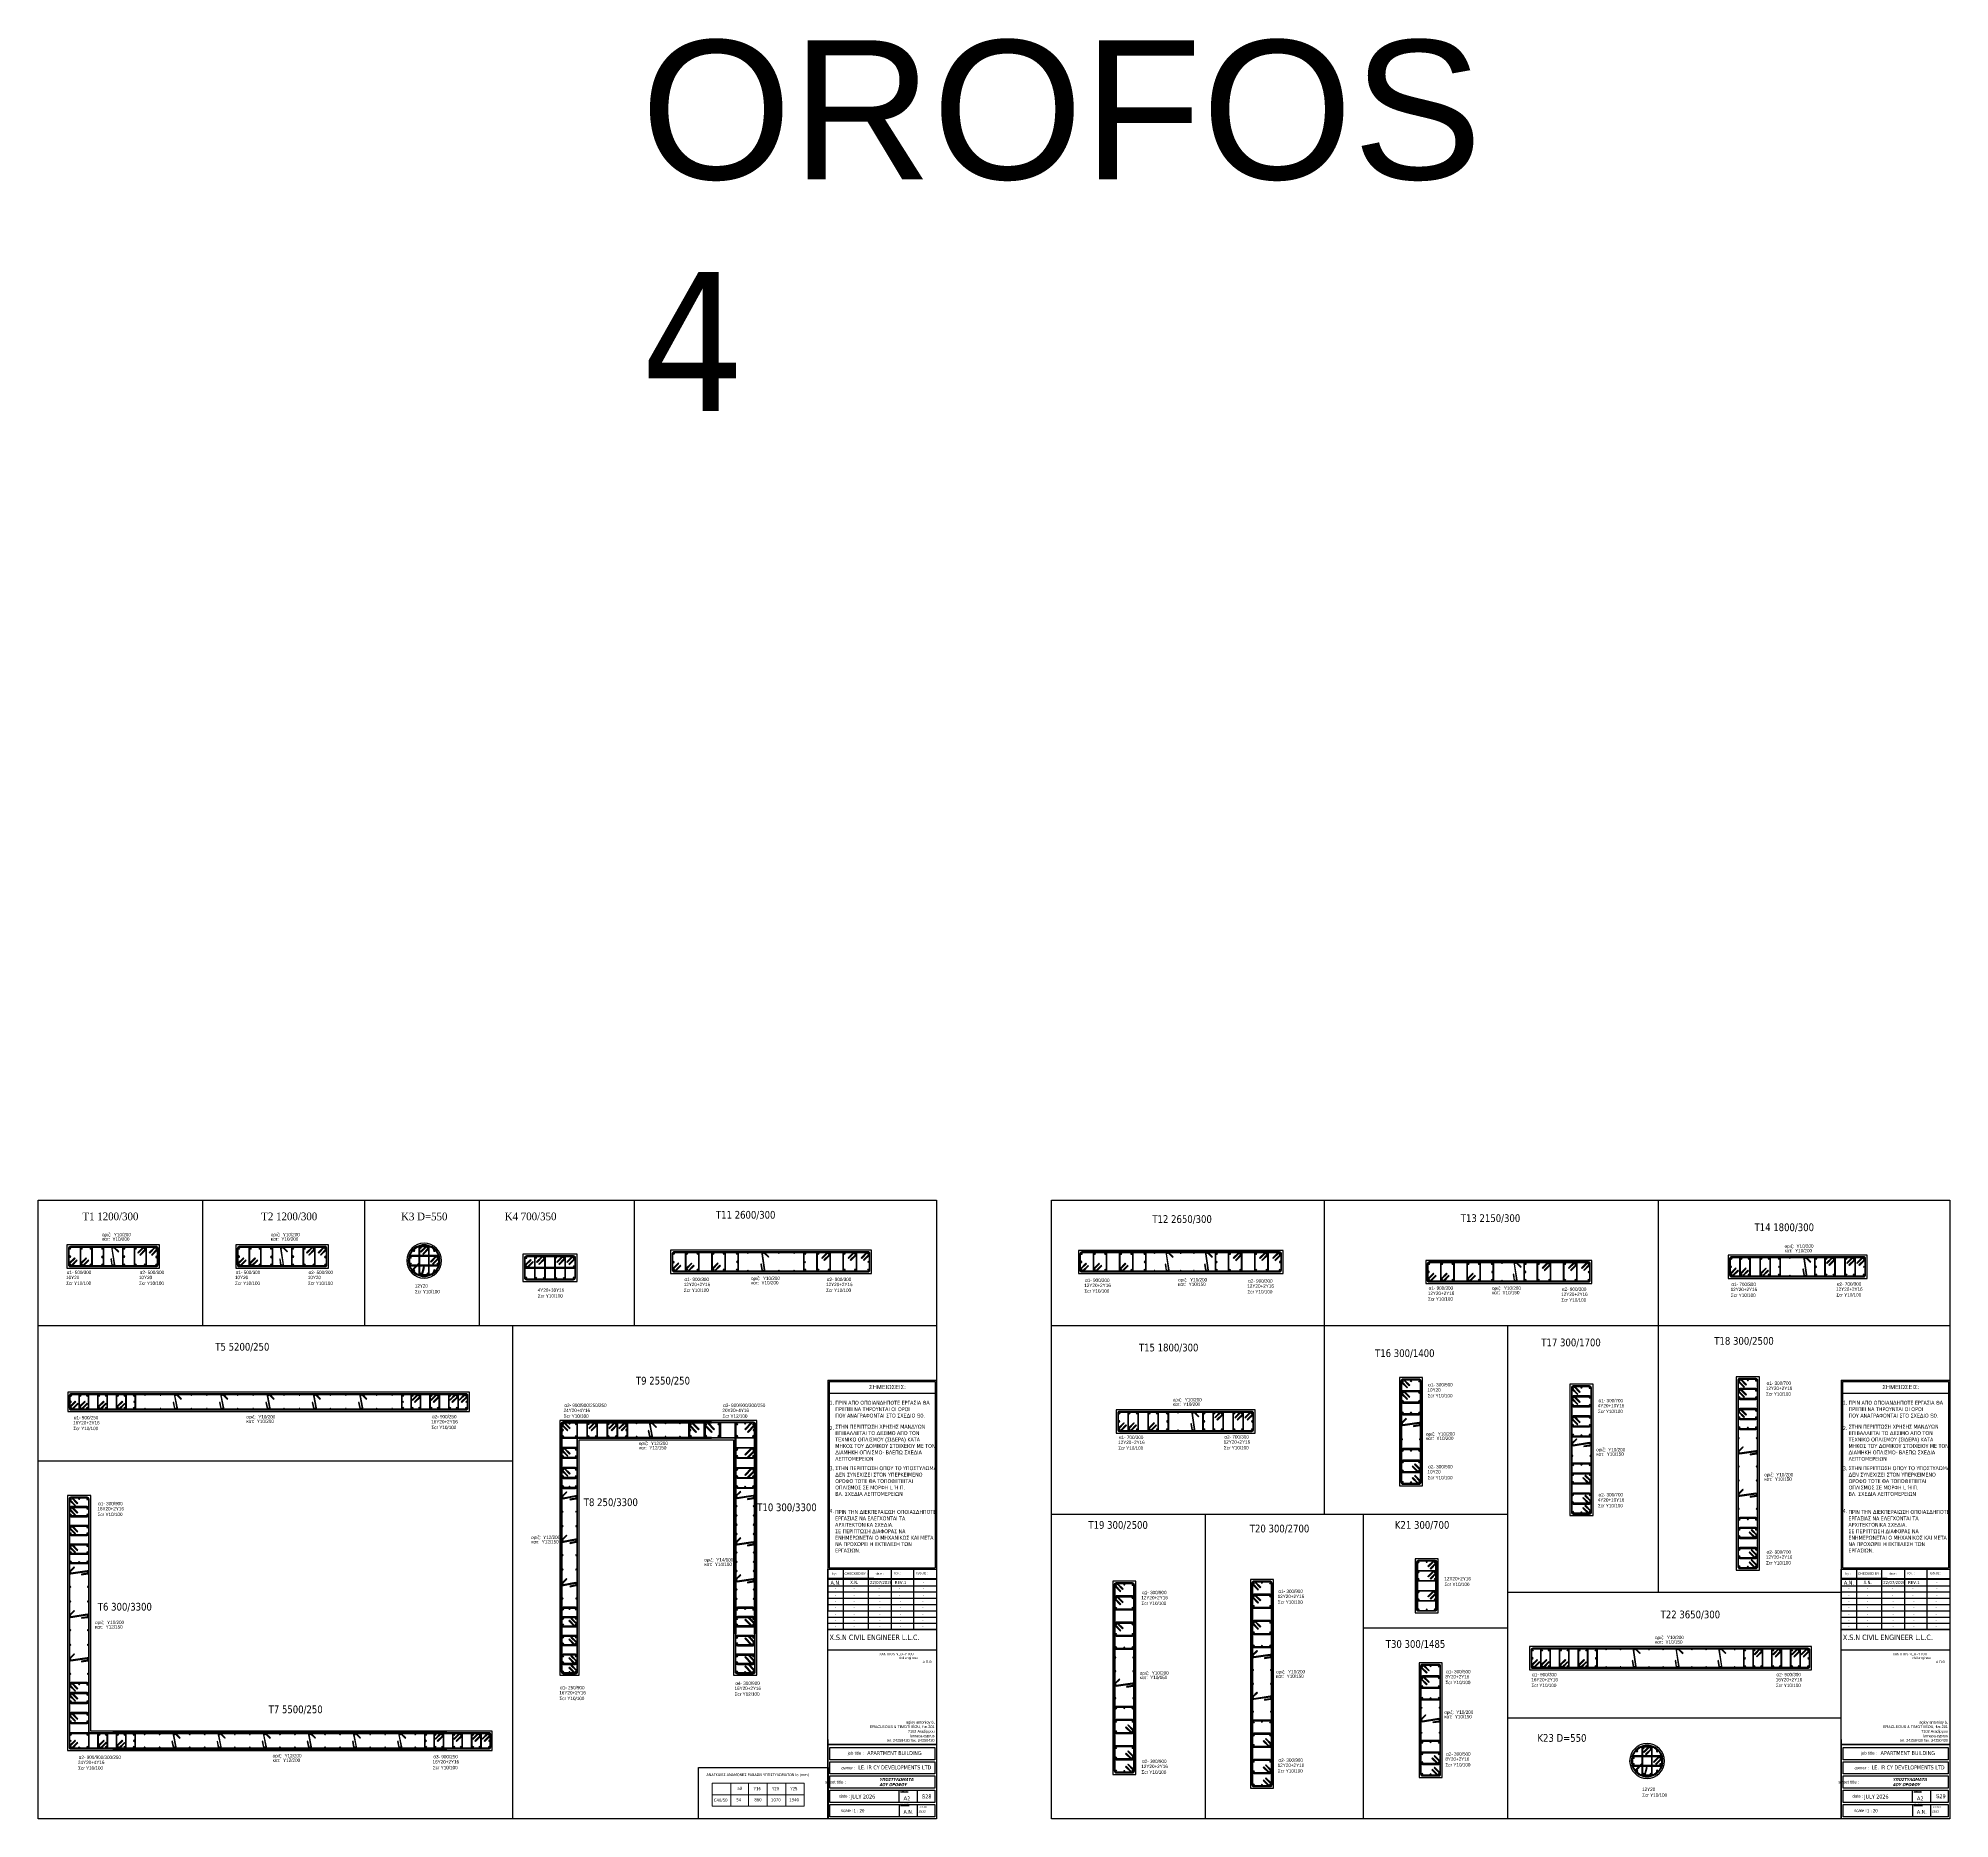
# Model space of a CAD drawing. Header units: millimetres. Extents: x -2171 to 1563, y -1758 to -1505.
# Drawn here: x -78.7 to 45.1, y -1630.3 to -1515 of the extents above; entities that cross this region are included whole.
import ezdxf

# ---------------------------------------------------------------- set-up
doc = ezdxf.new("R2010")
doc.units = ezdxf.units.MM
for name, color, linetype in [('-S-A3 PAGE', 3, 'Continuous'), ('-S_TEXT', 3, 'Continuous'), ('ANOIGMATA', 7, 'Continuous'), ('Col_Det', 7, 'Continuous'), ('Col_Det_4', 7, 'Continuous'), ('Col_Det_Fill', 7, 'Continuous'), ('Geo_Col_Pro_1', 7, 'Continuous'), ('pinakaki', 153, 'Continuous')]:
    doc.layers.add(name, color=color, linetype=linetype)
doc.layers.add('A-ANNO-DIMS', color=1, linetype='Continuous', lineweight=9)
doc.layers.add('TEXT', color=20, linetype='Continuous', lineweight=13)
doc.styles.add('S1Arl22_b_934_161', font='arial.ttf', dxfattribs={"width": 0.933629, "height": 0.002175})
doc.styles.add('S1TmsNwRmn22_b_934_161', font='times.ttf', dxfattribs={"width": 0.933629, "height": 0.002175})
doc.styles.get("Standard").update_dxf_attribs({"font": 'tahoma.ttf'})

# ---------------------------------------------------------------- blocks, each defined once
blk = doc.blocks.new('PINAKAKI')
at = {"layer": '-S-A3 PAGE', "ltscale": 5}
blk.add_line((121995.59, -208359.26), (121988.73, -208359.26), dxfattribs=at)
at = {"color": 0}
for p, q in [((121988.65, -208358.39), (121988.65, -208373.35)), ((121988.65, -208358.39), (121995.67, -208358.39)), ((121988.73, -208358.47), (121988.73, -208370.55)), ((121988.73, -208358.47), (121995.59, -208358.47)), ((121995.59, -208358.47), (121995.59, -208370.55)), ((121995.67, -208358.39), (121995.67, -208370.63)), ((121988.65, -208370.63), (121995.67, -208370.63)), ((121988.73, -208370.55), (121995.59, -208370.55)), ((121989.64, -208370.63), (121989.64, -208374.54)), ((121991.28, -208374.54), (121991.28, -208370.63)), ((121992.77, -208374.54), (121992.77, -208370.63)), ((121994.21, -208374.54), (121994.21, -208370.63)), ((121991.62, -208371.24), (121988.65, -208371.24)), ((121988.65, -208371.24), (121995.67, -208371.24)), ((121995.67, -208371.29), (121988.65, -208371.29)), ((121995.67, -208371.24), (121995.67, -208371.29)), ((121995.67, -208375.87), (121988.65, -208375.87)), ((121988.65, -208381.66), (121988.65, -208386.79)), ((121988.77, -208382.97), (121988.77, -208382.17)), ((121988.77, -208383.89), (121988.77, -208383.1)), ((121988.77, -208384.82), (121988.77, -208384.02)), ((121988.77, -208385.74), (121988.77, -208384.94)), ((121988.77, -208386.66), (121988.77, -208385.86))]:
    blk.add_line(p, q, dxfattribs=at)
at = {"color": 3}
blk.add_line((121995.67, -208372.46), (121995.67, -208374.54), dxfattribs=at)
at = {"color": 0}
for points in [[(121988.65, -208370.63), (121995.67, -208370.63), (121995.67, -208374.54), (121988.65, -208374.54)], [(121988.65, -208370.63), (121995.67, -208370.63), (121995.67, -208374.54), (121988.65, -208374.54)], [(121988.65, -208374.54), (121995.67, -208374.54), (121995.67, -208381.99), (121988.65, -208381.99)], [(121988.65, -208381.99), (121995.67, -208381.99), (121995.67, -208386.79), (121988.65, -208386.79)]]:
    blk.add_lwpolyline(points, close=True, dxfattribs=at)
for points in [[(121988.65, -208371.7), (121995.67, -208371.7)], [(121988.65, -208372.1), (121995.67, -208372.1)], [(121988.65, -208372.51), (121995.67, -208372.51)], [(121988.65, -208372.92), (121995.67, -208372.92)], [(121988.65, -208373.32), (121995.67, -208373.32)], [(121988.65, -208373.73), (121995.67, -208373.73)], [(121988.65, -208374.13), (121995.67, -208374.13)], [(121988.77, -208382.17), (121995.57, -208382.17), (121995.57, -208382.97), (121988.77, -208382.97)], [(121988.77, -208383.1), (121995.57, -208383.1), (121995.57, -208383.89), (121988.77, -208383.89)], [(121988.77, -208384.02), (121995.57, -208384.02), (121995.57, -208384.82), (121988.77, -208384.82)], [(121988.77, -208384.94), (121995.57, -208384.94), (121995.57, -208385.74), (121988.77, -208385.74)], [(121993.24, -208384.94), (121993.24, -208385.74)], [(121994.42, -208384.94), (121994.42, -208385.74)], [(121988.77, -208385.86), (121995.57, -208385.86), (121995.57, -208386.66), (121988.77, -208386.66)], [(121993.26, -208385.86), (121993.26, -208386.66)], [(121994.42, -208385.86), (121994.42, -208386.66)]]:
    blk.add_lwpolyline(points, dxfattribs=at)
blk.add_lwpolyline([(121988.65, -208374.54), (121995.67, -208374.54)])
at = {"layer": '-S_TEXT', "color": 3}
for s, p in [('1.', (121988.75, -208359.98)), ('2.', (121988.75, -208361.63)), ('3.', (121988.75, -208364.23)), ('4.', (121988.74, -208366.99))]:
    blk.add_text(s, height=0.25, dxfattribs=at).set_placement(p)
at = {"layer": '-S_TEXT', "color": 3, "char_height": 0.25, "attachment_point": 1}
for s, insert in [('ΠΡΙΝ ΑΠΟ ΟΠΟΙΑΝ{\\fArial|b0|i0|c186|p34;Δ}ΗΠΟΤΕ ΕΡΓΑΣΙΑ ΘΑ ΠΡΕΠΕΙ ΝΑ ΤΗΡΟΥΝΤΑΙ ΟΙ ΟΡΟΙ\\PΠΟΥ ΑΝΑΓΡΑΦΟΝΤΑΙ ΣΤΟ ΣΧΕ{\\fArial|b0|i0|c186|p34;Δ}ΙΟ {\\fArial|b0|i0|c186|p34;S0.}', (121989.12, -208359.73)), ('ΣΤΗΝ ΠΕΡΙΠΤ{\\fArial|b0|i0|c186|p34;Ω}ΣΗ ΧΡΗΣΗΣ ΜΑΝ{\\fArial|b0|i0|c186|p34;Δ}Υ{\\fArial|b0|i0|c186|p34;Ω}Ν ΕΠΙΒΑΛΛΕΤΑΙ ΤΟ {\\fArial|b0|i0|c186|p34;Δ}ΕΣΙΜΟ ΑΠΟ ΤΟΝ ΤΕΧΝΙΚΟ ΟΠΛΙΣΜΟΥ {\\fArial|b0|i0|c186|p34;(}ΣΙ{\\fArial|b0|i0|c186|p34;Δ}ΕΡΑ{\\fArial|b0|i0|c186|p34;) }ΚΑΤΑ ΜΗΚΟΣ ΤΟΥ {\\fArial|b0|i0|c186|p34;Δ}ΟΜΙΚΟΥ ΣΤΟΙΧΕΙΟΥ ΜΕ ΤΟΝ {\\fArial|b0|i0|c186|p34;Δ}ΙΑΜΗΚΗ ΟΠΛΙΣΜΟ{\\fArial|b0|i0|c186|p34;- }ΒΛΕΠ{\\fArial|b0|i0|c186|p34;Ω }ΣΧΕ{\\fArial|b0|i0|c186|p34;Δ}ΙΑ ΛΕΠΤΟΜΕΡΕΙΩΝ', (121989.12, -208361.28)), ('ΣΤΗΝ ΠΕΡΙΠΤ{\\fArial|b0|i0|c186|p34;Ω}ΣΗ ΟΠΟΥ ΤΟ ΥΠΟΣΤΥΛ{\\fArial|b0|i0|c186|p34;Ω}ΜΑ {\\fArial|b0|i0|c186|p34;Δ}ΕΝ ΣΥΝΕΧΙΖΕΙ ΣΤΟΝ ΥΠΕΡΚΕΙΜΕΝΟ ΟΡΟΦΟ ΤΟΤΕ ΘΑ ΤΟΠΟΘΕΤΕΙΤΑΙ ΟΠΛΙΣΜΟΣ ΣΕ ΜΟΡΦΗ {\\fArial|b0|i0|c186|p34;L }Ή Π{\\fArial|b0|i0|c186|p34;.  \\P}ΒΛ{\\fArial|b0|i0|c186|p34;. }ΣΧΕ{\\fArial|b0|i0|c186|p34;Δ}Ι{\\fArial|b0|i0|c186|p34;A }ΛΕΠΤΟΜΕΡΕΙ{\\fArial|b0|i0|c186|p34;Ω}Ν', (121989.12, -208363.97)), ('ΠΡΙΝ ΤΗΝ {\\fArial|b0|i0|c186|p34;Δ}ΙΕΚΠΕΡΑΙ{\\fArial|b0|i0|c186|p34;Ω}ΣΗ ΟΠΟΙΑΣ{\\fArial|b0|i0|c186|p34;Δ}ΗΠΟΤΕ ΕΡΓΑΣΙΑΣ ΝΑ ΕΛΕΓΧΟΝΤΑΙ ΤΑ ΑΡΧΙΤΕΚΤΟΝΙΚΑ ΣΧΕ{\\fArial|b0|i0|c186|p34;Δ}ΙΑ{\\fArial|b0|i0|c186|p34;.\\P}ΣΕ ΠΕΡΙΠΤ{\\fArial|b0|i0|c186|p34;Ω}ΣΗ {\\fArial|b0|i0|c186|p34;Δ}ΙΑΦΟΡΑΣ ΝΑ ΕΝΗΜΕΡ{\\fArial|b0|i0|c186|p34;Ω}ΝΕΤΑΙ Ο ΜΗΧΑΝΙΚΟΣ ΚΑΙ ΜΕΤΑ ΝΑ ΠΡΟΧ{\\fArial|b0|i0|c186|p34;Ω}ΡΕΙ Η ΕΚΤΕΛΕΣΗ Τ{\\fArial|b0|i0|c186|p34;Ω}Ν ΕΡΓΑΣΙ{\\fArial|b0|i0|c186|p34;Ω}Ν{\\fArial|b0|i0|c186|p34;.}', (121989.11, -208366.8))]:
    blk.add_mtext_dynamic_manual_height_columns(s, width=6.3862, gutter_width=1, heights=[0], dxfattribs=dict(at, insert=insert))
at = {"layer": 'ANOIGMATA', "attachment_point": 1}
for s, insert, char_height, width in [('\\pi4.5494;{\\fBankGothic Lt BT|b0|i0|c0|p34;\\H1.5x;\\C7;XANTHOS NEOFYTOU\\P\\pi5.8103;civil engineer\\P\\pi7.351;\\fArial|b0|i0|c161|p34;Α.Π.Θ}', (121987.43, -208376.05), 0.1009, 7.9171), ('\\pxqr;{\\fBankGothic Lt BT|b0|i0|c161|p34;\\H1.1667x;\\C0;agioy antonioy 6,\\PERACLEOUS & TIMOTHEOU, flat 201\\P7102 Aradippou\\Plarnaca-cyprus\\Ptel. 24258430 fax. 24250430}', (121987.49, -208380.45), 0.1514, 8.0584), ('\\pxqr;{\\fBankGothic Lt BT|b0|i0|c0|p34;\\H1.5x;\\C7; \\H1.3333x; job title :}', (121987.62, -208382.44), 0.1009, 3.3382), ('\\A1;\\pxql;{\\H0.99983x;\\C7;APARTMENT BUILDING  \\H0.75013x;  }', (121991.19, -208382.41), 0.2523, 5.3476), ('{\\fBankGothic Lt BT|b0|i0|c0|p34;\\C7;     sheet title :}', (121988.07, -208384.31), 0.2019, 3.3382), ('\\pxqr;{\\fBankGothic Lt BT|b0|i0|c0|p34;\\H1.5x;\\C7; \\H1.3333x; owner :}', (121987.08, -208383.4), 0.1009, 3.3382), ('\\A1;{\\C7;LE. IR CY DEVELOPMENTS LTD  }', (121990.61, -208383.34), 0.2523, 5.3476), ('\\pxqr;{\\fBankGothic Lt BT|b0|i0|c0|p34;\\C7; date :}', (121986.73, -208385.23), 0.2019, 3.3382), ('{\\fTahoma|b0|i0|c0|p34;\\C7;JULY 2026}', (121990.13, -208385.23), 0.2523, 4.5751), ('\\pxi8.03;{\\fBankGothic Lt BT|b0|i0|c161|p34;\\H0.5x;\\L\\C7;PAPER\\H2x;\\l }', (121991.64, -208384.93), 0.2125, 3.5139), ('\\pxqr;{\\fBankGothic Lt BT|b0|i0|c0|p34;\\C7; scale :}', (121986.95, -208386.16), 0.2019, 3.3382), ('\\pxi8.03;{\\fBankGothic Lt BT|b0|i0|c0|p34;\\H0.5x;\\L\\C7;DESIGN\\H2x;\\l }', (121991.64, -208385.81), 0.2125, 3.5139), ('\\pxi8.03;{\\fBankGothic Lt BT|b0|i0|c161|p34;\\C7;2\\fBankGothic Lt BT|b0|i0|c0|p34;633}', (121993.34, -208386.24), 0.1467, 4.852), ('\\pxi8.03;{\\fBankGothic Lt BT|b0|i0|c0|p34;\\C7;JOB NO}', (121993.74, -208385.98), 0.1009, 3.3382)]:
    blk.add_mtext(s, dxfattribs=dict(at, insert=insert, char_height=char_height, width=width))
at = {"layer": 'ANOIGMATA', "char_height": 0.2523, "attachment_point": 1}
for s, insert in [('{\\fArial|b0|i0|c186|p34;A}2', (121993.54, -208385.35)), ('A{\\fArial|b0|i0|c186|p34;.}N{\\fArial|b0|i0|c186|p34;.}', (121993.54, -208386.22))]:
    blk.add_mtext_dynamic_manual_height_columns(s, width=10.8932, gutter_width=1, heights=[0], dxfattribs=dict(at, insert=insert))
at = {"layer": 'pinakaki', "ltscale": 0.005, "insert": (121991.31, -208358.7), "char_height": 0.2696, "width": 6.6747, "attachment_point": 1}
blk.add_mtext('{\\fArial|b0|i0|c161|p34;ΣΗΜΕΙΩΣΕΙΣ:}', dxfattribs=at)
at = {"layer": 'TEXT', "color": 0, "attachment_point": 1}
for s, insert, char_height, width in [('\\pxqc;{\\fTahoma|b0|i0|c0|p34;\\C7;A\\fTahoma|b0|i0|c161|p34;.\\fTahoma|b0|i0|c0|p34;N\\fTahoma|b0|i0|c161|p34;.}', (121988.63, -208371.38), 0.25391, 1.0156), ('\\pxqc;{\\fBankGothic Lt BT|b0|i0|c161|p34;\\C7;by :}', (121988.63, -208370.84), 0.1523, 0.9175), ('\\pxqc;{\\fTahoma|b0|i0|c0|p34;\\H0.8x;\\C7;-}', (121988.63, -208371.77), 0.2539, 1.0156), ('\\pxqc;{\\fArial|b0|i0|c186|p34;\\C7;CHECKED BY\\fBankGothic Lt BT|b0|i0|c161|p34; :}', (121989.2, -208370.84), 0.1523, 2.5391), ('\\pxqc;{\\fTahoma|b0|i0|c0|p34;\\H0.8x;\\C7;X.N.}', (121989.08, -208371.38), 0.2539, 2.5391), ('\\pxqc;{\\fTahoma|b0|i0|c0|p34;\\H0.8x;\\C7;-}', (121989.08, -208371.77), 0.2539, 2.5391), ('{\\fTahoma|b0|i0|c0|p34;\\C7;22\\fTahoma|b0|i0|c161|p34;/\\fTahoma|b0|i0|c0|p34;07\\fTahoma|b0|i0|c161|p34;/202\\fTahoma|b0|i0|c0|p34;6}', (121991.36, -208371.39), 0.20313, 1.3531), ('\\pxqc;{\\fBankGothic Lt BT|b0|i0|c0|p34;\\C7;date :}', (121990.73, -208370.84), 0.1523, 2.5391), ('\\pxqc;{\\fTahoma|b0|i0|c0|p34;\\H0.8x;\\C7;   -}', (121990.57, -208371.77), 0.2539, 2.5391), ('{\\fBankGothic Lt BT|b0|i0|c161|p34;\\C7;rev\\fBankGothic Lt BT|b0|i0|c0|p34;.\\fBankGothic Lt BT|b0|i0|c161|p34; :}', (121992.93, -208370.81), 0.15234, 2.5391), ('\\pxqc;{\\fTahoma|b0|i0|c0|p34;\\H0.8x;\\C7;REV.1}', (121992.71, -208371.39), 0.2539, 1.2675), ('\\pxqc;{\\fTahoma|b0|i0|c0|p34;\\H0.8x;\\C7;-}', (121992.01, -208371.77), 0.2539, 2.5391), ('{\\fBankGothic Lt BT|b0|i0|c0|p34;\\C7;ISSUE\\fBankGothic Lt BT|b0|i0|c161|p34; :}', (121994.37, -208370.81), 0.1523, 2.5391), ('\\pxqc;{\\fTahoma|b0|i0|c0|p34;\\H0.8x;\\C7; \\fTahoma|b0|i0|c161|p34;-}', (121994.15, -208371.39), 0.2539, 1.2675), ('\\pxqc;{\\fTahoma|b0|i0|c0|p34;\\H0.8x;\\C7;-}', (121993.56, -208371.77), 0.2539, 2.5391), ('\\pxqc;{\\fTahoma|b0|i0|c0|p34;\\H0.8x;\\C7;-}', (121988.63, -208372.19), 0.2539, 1.0156), ('\\pxqc;{\\fTahoma|b0|i0|c0|p34;\\H0.8x;\\C7;-}', (121988.63, -208372.6), 0.2539, 1.0156), ('\\pxqc;{\\fTahoma|b0|i0|c0|p34;\\H0.8x;\\C7;-}', (121988.63, -208373), 0.2539, 1.0156), ('\\pxqc;{\\fTahoma|b0|i0|c0|p34;\\H0.8x;\\C7;-}', (121989.08, -208372.19), 0.2539, 2.5391), ('\\pxqc;{\\fTahoma|b0|i0|c0|p34;\\H0.8x;\\C7;-}', (121989.08, -208372.6), 0.2539, 2.5391), ('\\pxqc;{\\fTahoma|b0|i0|c0|p34;\\H0.8x;\\C7;-}', (121989.08, -208373), 0.2539, 2.5391), ('\\pxqc;{\\fTahoma|b0|i0|c0|p34;\\H0.8x;\\C7;   -}', (121990.57, -208372.19), 0.2539, 2.5391), ('\\pxqc;{\\fTahoma|b0|i0|c0|p34;\\H0.8x;\\C7;-}', (121990.73, -208372.6), 0.2539, 2.5391), ('\\pxqc;{\\fTahoma|b0|i0|c0|p34;\\H0.8x;\\C7;-}', (121990.73, -208373), 0.2539, 2.5391), ('\\pxqc;{\\fTahoma|b0|i0|c0|p34;\\H0.8x;\\C7;-}', (121992.01, -208372.19), 0.2539, 2.5391), ('\\pxqc;{\\fTahoma|b0|i0|c161|p34;\\H0.8x;\\C7;-}', (121992.71, -208372.61), 0.2539, 1.2675), ('\\pxqc;{\\fTahoma|b0|i0|c161|p34;\\H0.8x;\\C7;-}', (121992.71, -208373.01), 0.2539, 1.2675), ('\\pxqc;{\\fTahoma|b0|i0|c161|p34;\\H0.8x;\\C7;-}', (121994.15, -208372.61), 0.2539, 1.2675), ('\\pxqc;{\\fTahoma|b0|i0|c161|p34;\\H0.8x;\\C7;-}', (121994.15, -208373.01), 0.2539, 1.2675), ('\\pxqc;{\\fTahoma|b0|i0|c0|p34;\\H0.8x;\\C7;-}', (121993.56, -208372.19), 0.2539, 2.5391), ('\\pxqc;{\\fTahoma|b0|i0|c0|p34;\\H0.8x;\\C7;-}', (121988.63, -208373.41), 0.2539, 1.0156), ('\\pxqc;{\\fTahoma|b0|i0|c0|p34;\\H0.8x;\\C7;-}', (121988.63, -208373.82), 0.2539, 1.0156), ('\\pxqc;{\\fTahoma|b0|i0|c0|p34;\\H0.8x;\\C7;-}', (121988.63, -208374.22), 0.2539, 1.0156), ('\\pxqc;{\\fTahoma|b0|i0|c0|p34;\\H0.8x;\\C7;-}', (121989.08, -208373.41), 0.2539, 2.5391), ('\\pxqc;{\\fTahoma|b0|i0|c0|p34;\\H0.8x;\\C7;-}', (121989.08, -208373.82), 0.2539, 2.5391), ('\\pxqc;{\\fTahoma|b0|i0|c0|p34;\\H0.8x;\\C7;-}', (121989.08, -208374.22), 0.2539, 2.5391), ('\\pxqc;{\\fTahoma|b0|i0|c0|p34;\\H0.8x;\\C7;-}', (121990.73, -208373.41), 0.2539, 2.5391), ('\\pxqc;{\\fTahoma|b0|i0|c0|p34;\\H0.8x;\\C7;-}', (121990.73, -208373.82), 0.2539, 2.5391), ('\\pxqc;{\\fTahoma|b0|i0|c0|p34;\\H0.8x;\\C7;-}', (121990.73, -208374.22), 0.2539, 2.5391), ('\\pxqc;{\\fTahoma|b0|i0|c161|p34;\\H0.8x;\\C7;-}', (121992.71, -208373.42), 0.2539, 1.2675), ('\\pxqc;{\\fTahoma|b0|i0|c161|p34;\\H0.8x;\\C7;-}', (121992.71, -208373.83), 0.2539, 1.2675), ('\\pxqc;{\\fTahoma|b0|i0|c161|p34;\\H0.8x;\\C7;-}', (121992.71, -208374.23), 0.2539, 1.2675), ('\\pxqc;{\\fTahoma|b0|i0|c161|p34;\\H0.8x;\\C7;-}', (121994.15, -208373.42), 0.2539, 1.2675), ('\\pxqc;{\\fTahoma|b0|i0|c161|p34;\\H0.8x;\\C7;-}', (121994.15, -208373.83), 0.2539, 1.2675), ('\\pxqc;{\\fTahoma|b0|i0|c161|p34;\\H0.8x;\\C7;-}', (121994.15, -208374.23), 0.2539, 1.2675), ('X.S.N CIVIL ENGINEER L.L.C.\\P', (121988.75, -208374.87), 0.35, 6.9221)]:
    blk.add_mtext(s, dxfattribs=dict(at, insert=insert, char_height=char_height, width=width))
at = {"layer": 'TEXT', "insert": (121992.71, -208371.39), "char_height": 0.2539, "width": 1.2675, "attachment_point": 1}
blk.add_mtext('{\\fTahoma|b0|i0|c0|p34;\\H0.8x;\\C7; }', dxfattribs=at)
blk = doc.blocks.new('A$C2c4623ba')
for p, q in [((0.36, 1.5), (0.36, 0)), ((0.36, 1.5), (6.32, 1.5)), ((1.58, 1.5), (1.58, 0)), ((2.73, 1.5), (2.73, 0)), ((3.92, 1.5), (3.92, 0)), ((5.13, 1.5), (5.13, 0)), ((6.32, 1.5), (6.32, 0)), ((0.36, 0.75), (6.32, 0.75)), ((0.36, 0.75), (6.32, 0.75)), ((0.36, 0.75), (6.32, 0.75)), ((0.36, 0), (6.32, 0)), ((0.36, 0), (6.32, 0))]:
    blk.add_line(p, q)
for s, height, p in [('ΑΝΑΓΚΑΙΕΣ ΑΝΑΜΟΝΕΣ ΡΑΒΔΩΝ ΥΠΟΣΤΥΛΩΜΑΤΩΝ lo (mm)', 0.18, (0, 1.95)), ('a0', 0.2, (2, 1.06)), ('Y16', 0.2, (3.06, 1.04)), ('Y20', 0.2, (4.24, 1.04)), ('Y25', 0.2, (5.43, 1.04)), ('C40/50', 0.2, (0.48, 0.3)), ('54', 0.2, (1.94, 0.32)), ('860', 0.2, (3.1, 0.32)), ('1070', 0.2, (4.18, 0.32)), ('1340', 0.2, (5.36, 0.32))]:
    blk.add_text(s, height=height).set_placement(p)

msp = doc.modelspace()

# ---------------------------------------------------------------- hatches: boundary and pattern name
at = {"layer": 'Col_Det_Fill'}
for color, points in [(252, [(-76.6008, -1593.2919), (-76.6008, -1593.2419, 0.41421356), (-76.7258, -1593.3669), (-76.6758, -1593.3669, -0.41421356)]), (252, [(-76.6758, -1593.3669), (-76.7258, -1593.3669), (-76.7258, -1594.4169), (-76.6758, -1594.4169)]), (133, [(-76.6758, -1593.8914, 0.41421356), (-76.6258, -1593.9414, 0.41421356), (-76.5758, -1593.8914, 0.41421356), (-76.6258, -1593.8414, 0.41421356)]), (12, [(-76.6685, -1593.3493, 0.41421356), (-76.6185, -1593.3993, 0.41421356), (-76.5685, -1593.3493, 0.41421356), (-76.6185, -1593.2993, 0.41421356)]), (252, [(-74.5508, -1593.2919), (-74.5508, -1593.2419), (-76.6008, -1593.2419), (-76.6008, -1593.2919)]), (252, [(-75.8508, -1593.2919), (-75.8508, -1593.2419, 0.41421356), (-75.9758, -1593.3669), (-75.9258, -1593.3669, -0.41421356)]), (252, [(-75.9258, -1593.3669), (-75.9758, -1593.3669), (-75.9758, -1594.4169), (-75.9258, -1594.4169)]), (56, [(-75.9185, -1593.3493, 0.41421356), (-75.8685, -1593.3993, 0.41421356), (-75.8185, -1593.3493, 0.41421356), (-75.8685, -1593.2993, 0.41421356)]), (252, [(-75.3008, -1593.2919), (-75.3008, -1593.2419), (-75.8508, -1593.2419), (-75.8508, -1593.2919)]), (252, [(-72.0243, -1593.2919), (-72.0243, -1593.2419), (-75.6273, -1593.2419), (-75.6273, -1593.2919)]), (56, [(-75.3331, -1593.3493, 0.41421356), (-75.2831, -1593.3993, 0.41421356), (-75.2331, -1593.3493, 0.41421356), (-75.2831, -1593.2993, 0.41421356)]), (252, [(-75.2258, -1593.3669), (-75.1758, -1593.3669, 0.41421356), (-75.3008, -1593.2419), (-75.3008, -1593.2919, -0.41421356)]), (252, [(-75.2258, -1594.4169), (-75.1758, -1594.4169), (-75.1758, -1593.3669), (-75.2258, -1593.3669)]), (12, [(-74.5831, -1593.3493, 0.41421356), (-74.5331, -1593.3993, 0.41421356), (-74.4831, -1593.3493, 0.41421356), (-74.5331, -1593.2993, 0.41421356)]), (252, [(-74.4758, -1593.3669), (-74.4258, -1593.3669, 0.41421356), (-74.5508, -1593.2419), (-74.5508, -1593.2919, -0.41421356)]), (252, [(-74.4758, -1594.4169), (-74.4258, -1594.4169), (-74.4258, -1593.3669), (-74.4758, -1593.3669)]), (252, [(-73.9247, -1593.3667), (-73.8851, -1593.3608, -0.72334494), (-73.7834, -1593.3095), (-73.7551, -1593.2812, 0.72334494)]), (252, [(-73.7664, -1594.423), (-73.7269, -1594.4171), (-73.8851, -1593.3608), (-73.9247, -1593.3667)]), (133, [(-73.8508, -1593.3169, 0.41421356), (-73.8258, -1593.3419, 0.41421356), (-73.8008, -1593.3169, 0.41421356), (-73.8258, -1593.2919, 0.41421356)]), (252, [(-73.7551, -1593.2812), (-73.7834, -1593.3095), (-73.5005, -1593.5923), (-73.4722, -1593.5641)]), (252, [(-73.1008, -1593.2919), (-73.1008, -1593.2419, 0.41421356), (-73.2258, -1593.3669), (-73.1758, -1593.3669, -0.41421356)]), (252, [(-73.1758, -1593.3669), (-73.2258, -1593.3669), (-73.2258, -1594.4169), (-73.1758, -1594.4169)]), (133, [(-73.0758, -1593.8914, 0.41421356), (-73.1258, -1593.8414, 0.41421356), (-73.1758, -1593.8914, 0.41421356), (-73.1258, -1593.9414, 0.41421356)]), (12, [(-73.0685, -1593.3493, 0.41421356), (-73.1185, -1593.2993, 0.41421356), (-73.1685, -1593.3493, 0.41421356), (-73.1185, -1593.3993, 0.41421356)]), (252, [(-71.0508, -1593.2919), (-71.0508, -1593.2419), (-73.1008, -1593.2419), (-73.1008, -1593.2919)]), (252, [(-72.3508, -1593.2919), (-72.3508, -1593.2419, 0.41421356), (-72.4758, -1593.3669), (-72.4258, -1593.3669, -0.41421356)]), (252, [(-72.4258, -1593.3669), (-72.4758, -1593.3669), (-72.4758, -1594.4169), (-72.4258, -1594.4169)]), (56, [(-72.3185, -1593.3493, 0.41421356), (-72.3685, -1593.2993, 0.41421356), (-72.4185, -1593.3493, 0.41421356), (-72.3685, -1593.3993, 0.41421356)]), (252, [(-71.8008, -1593.2919), (-71.8008, -1593.2419), (-72.3508, -1593.2419), (-72.3508, -1593.2919)]), (252, [(-71.8538, -1593.3139), (-71.8892, -1593.2785), (-72.2427, -1593.6321), (-72.2074, -1593.6674)]), (252, [(-72.1013, -1593.7735), (-72.0659, -1593.8089), (-71.7124, -1593.4553), (-71.7477, -1593.42)]), (252, [(-71.7258, -1593.3669), (-71.6758, -1593.3669, 0.66817864), (-71.8892, -1593.2785), (-71.8538, -1593.3139, -0.66817864)]), (56, [(-71.7331, -1593.3493, 0.41421356), (-71.7831, -1593.2993, 0.41421356), (-71.8331, -1593.3493, 0.41421356), (-71.7831, -1593.3993, 0.41421356)]), (252, [(-71.7477, -1593.42), (-71.7124, -1593.4553, 0.66817864), (-71.8008, -1593.2419), (-71.8008, -1593.2919, -0.66817864)]), (252, [(-71.7258, -1594.4169), (-71.6758, -1594.4169), (-71.6758, -1593.3669), (-71.7258, -1593.3669)]), (252, [(-71.1038, -1593.3139), (-71.1392, -1593.2785), (-71.4927, -1593.6321), (-71.4574, -1593.6674)]), (252, [(-71.3513, -1593.7735), (-71.3159, -1593.8089), (-70.9624, -1593.4553), (-70.9977, -1593.42)]), (252, [(-70.9758, -1593.3669), (-70.9258, -1593.3669, 0.66817864), (-71.1392, -1593.2785), (-71.1038, -1593.3139, -0.66817864)]), (12, [(-70.9831, -1593.3493, 0.41421356), (-71.0331, -1593.2993, 0.41421356), (-71.0831, -1593.3493, 0.41421356), (-71.0331, -1593.3993, 0.41421356)]), (252, [(-70.9977, -1593.42), (-70.9624, -1593.4553, 0.66817864), (-71.0508, -1593.2419), (-71.0508, -1593.2919, -0.66817864)]), (252, [(-70.9758, -1594.4169), (-70.9258, -1594.4169), (-70.9258, -1593.3669), (-70.9758, -1593.3669)]), (252, [(-65.6674, -1593.2919), (-65.6674, -1593.2419, 0.41421356), (-65.7924, -1593.3669), (-65.7424, -1593.3669, -0.41421356)]), (252, [(-65.7424, -1593.3669), (-65.7924, -1593.3669), (-65.7924, -1594.4169), (-65.7424, -1594.4169)]), (133, [(-65.7424, -1593.8914, 0.41421356), (-65.6924, -1593.9414, 0.41421356), (-65.6424, -1593.8914, 0.41421356), (-65.6924, -1593.8414, 0.41421356)]), (12, [(-65.735, -1593.3493, 0.41421356), (-65.685, -1593.3993, 0.41421356), (-65.635, -1593.3493, 0.41421356), (-65.685, -1593.2993, 0.41421356)]), (252, [(-63.6174, -1593.2919), (-63.6174, -1593.2419), (-65.6674, -1593.2419), (-65.6674, -1593.2919)]), (252, [(-64.9174, -1593.2919), (-64.9174, -1593.2419, 0.41421356), (-65.0424, -1593.3669), (-64.9924, -1593.3669, -0.41421356)]), (252, [(-64.9924, -1593.3669), (-65.0424, -1593.3669), (-65.0424, -1594.4169), (-64.9924, -1594.4169)]), (56, [(-64.985, -1593.3493, 0.41421356), (-64.935, -1593.3993, 0.41421356), (-64.885, -1593.3493, 0.41421356), (-64.935, -1593.2993, 0.41421356)]), (252, [(-64.3674, -1593.2919), (-64.3674, -1593.2419), (-64.9174, -1593.2419), (-64.9174, -1593.2919)]), (252, [(-61.0908, -1593.2919), (-61.0908, -1593.2419), (-64.6939, -1593.2419), (-64.6939, -1593.2919)]), (56, [(-64.3997, -1593.3493, 0.41421356), (-64.3497, -1593.3993, 0.41421356), (-64.2997, -1593.3493, 0.41421356), (-64.3497, -1593.2993, 0.41421356)]), (252, [(-64.2924, -1593.3669), (-64.2424, -1593.3669, 0.41421356), (-64.3674, -1593.2419), (-64.3674, -1593.2919, -0.41421356)]), (252, [(-64.2924, -1594.4169), (-64.2424, -1594.4169), (-64.2424, -1593.3669), (-64.2924, -1593.3669)]), (12, [(-63.6497, -1593.3493, 0.41421356), (-63.5997, -1593.3993, 0.41421356), (-63.5497, -1593.3493, 0.41421356), (-63.5997, -1593.2993, 0.41421356)]), (252, [(-63.5424, -1593.3669), (-63.4924, -1593.3669, 0.41421356), (-63.6174, -1593.2419), (-63.6174, -1593.2919, -0.41421356)]), (252, [(-63.5424, -1594.4169), (-63.4924, -1594.4169), (-63.4924, -1593.3669), (-63.5424, -1593.3669)]), (252, [(-62.9913, -1593.3667), (-62.9517, -1593.3608, -0.72334494), (-62.8499, -1593.3095), (-62.8217, -1593.2812, 0.72334494)]), (252, [(-62.833, -1594.423), (-62.7935, -1594.4171), (-62.9517, -1593.3608), (-62.9913, -1593.3667)]), (133, [(-62.9174, -1593.3169, 0.41421356), (-62.8924, -1593.3419, 0.41421356), (-62.8674, -1593.3169, 0.41421356), (-62.8924, -1593.2919, 0.41421356)]), (252, [(-62.8217, -1593.2812), (-62.8499, -1593.3095), (-62.5671, -1593.5923), (-62.5388, -1593.5641)]), (252, [(-62.1674, -1593.2919), (-62.1674, -1593.2419, 0.41421356), (-62.2924, -1593.3669), (-62.2424, -1593.3669, -0.41421356)]), (252, [(-62.2424, -1593.3669), (-62.2924, -1593.3669), (-62.2924, -1594.4169), (-62.2424, -1594.4169)]), (133, [(-62.1424, -1593.8914, 0.41421356), (-62.1924, -1593.8414, 0.41421356), (-62.2424, -1593.8914, 0.41421356), (-62.1924, -1593.9414, 0.41421356)]), (12, [(-62.135, -1593.3493, 0.41421356), (-62.185, -1593.2993, 0.41421356), (-62.235, -1593.3493, 0.41421356), (-62.185, -1593.3993, 0.41421356)]), (252, [(-60.1174, -1593.2919), (-60.1174, -1593.2419), (-62.1674, -1593.2419), (-62.1674, -1593.2919)]), (252, [(-61.4174, -1593.2919), (-61.4174, -1593.2419, 0.41421356), (-61.5424, -1593.3669), (-61.4924, -1593.3669, -0.41421356)]), (252, [(-61.4924, -1593.3669), (-61.5424, -1593.3669), (-61.5424, -1594.4169), (-61.4924, -1594.4169)]), (56, [(-61.385, -1593.3493, 0.41421356), (-61.435, -1593.2993, 0.41421356), (-61.485, -1593.3493, 0.41421356), (-61.435, -1593.3993, 0.41421356)]), (252, [(-60.8674, -1593.2919), (-60.8674, -1593.2419), (-61.4174, -1593.2419), (-61.4174, -1593.2919)]), (252, [(-60.9204, -1593.3139), (-60.9558, -1593.2785), (-61.3093, -1593.6321), (-61.274, -1593.6674)]), (252, [(-61.1679, -1593.7735), (-61.1325, -1593.8089), (-60.779, -1593.4553), (-60.8143, -1593.42)]), (252, [(-60.7924, -1593.3669), (-60.7424, -1593.3669, 0.66817864), (-60.9558, -1593.2785), (-60.9204, -1593.3139, -0.66817864)]), (56, [(-60.7997, -1593.3493, 0.41421356), (-60.8497, -1593.2993, 0.41421356), (-60.8997, -1593.3493, 0.41421356), (-60.8497, -1593.3993, 0.41421356)]), (252, [(-60.8143, -1593.42), (-60.779, -1593.4553, 0.66817864), (-60.8674, -1593.2419), (-60.8674, -1593.2919, -0.66817864)]), (252, [(-60.7924, -1594.4169), (-60.7424, -1594.4169), (-60.7424, -1593.3669), (-60.7924, -1593.3669)]), (252, [(-60.1704, -1593.3139), (-60.2058, -1593.2785), (-60.5593, -1593.6321), (-60.524, -1593.6674)]), (252, [(-60.4179, -1593.7735), (-60.3825, -1593.8089), (-60.029, -1593.4553), (-60.0643, -1593.42)]), (252, [(-60.0424, -1593.3669), (-59.9924, -1593.3669, 0.66817864), (-60.2058, -1593.2785), (-60.1704, -1593.3139, -0.66817864)]), (12, [(-60.0497, -1593.3493, 0.41421356), (-60.0997, -1593.2993, 0.41421356), (-60.1497, -1593.3493, 0.41421356), (-60.0997, -1593.3993, 0.41421356)]), (252, [(-60.0643, -1593.42), (-60.029, -1593.4553, 0.66817864), (-60.1174, -1593.2419), (-60.1174, -1593.2919, -0.66817864)]), (252, [(-60.0424, -1594.4169), (-59.9924, -1594.4169), (-59.9924, -1593.3669), (-60.0424, -1593.3669)]), (252, [(-54.3879, -1593.4678), (-54.4233, -1593.4324, 0.1316525), (-54.6885, -1593.8919), (-54.6402, -1593.9048, -0.1316525)]), (252, [(-54.5495, -1593.873), (-54.5495, -1593.823, 0.41421356), (-54.6745, -1593.948), (-54.6245, -1593.948, -0.41421356)]), (252, [(-52.8475, -1593.873), (-52.8475, -1593.823), (-54.5495, -1593.823), (-54.5495, -1593.873)]), (252, [(-53.9508, -1593.2154), (-53.9638, -1593.1671, 0.1316525), (-54.4233, -1593.4324), (-54.3879, -1593.4678, -0.1316525)]), (12, [(-54.3025, -1593.5031, 0.41421356), (-54.3525, -1593.4531, 0.41421356), (-54.4025, -1593.5031, 0.41421356), (-54.3525, -1593.5531, 0.41421356)]), (252, [(-53.9077, -1593.2312), (-53.9077, -1593.1812, 0.41421356), (-54.0327, -1593.3062), (-53.9827, -1593.3062, -0.41421356)]), (252, [(-53.9827, -1593.3062), (-54.0327, -1593.3062), (-54.0327, -1595.0082), (-53.9827, -1595.0082)]), (56, [(-53.8754, -1593.2885, 0.41421356), (-53.9254, -1593.2385, 0.41421356), (-53.9754, -1593.2885, 0.41421356), (-53.9254, -1593.3385, 0.41421356)]), (252, [(-53.4461, -1593.2154), (-53.4332, -1593.1671, 0.1316525), (-53.9638, -1593.1671), (-53.9508, -1593.2154, -0.1316525)]), (252, [(-53.5423, -1593.2532), (-53.5776, -1593.2178), (-53.9312, -1593.5714), (-53.8958, -1593.6067)]), (252, [(-53.4892, -1593.2312), (-53.4892, -1593.1812), (-53.9077, -1593.1812), (-53.9077, -1593.2312)]), (252, [(-53.7898, -1593.7128), (-53.7544, -1593.7481), (-53.4009, -1593.3946), (-53.4362, -1593.3592)]), (252, [(-53.4142, -1593.3062), (-53.3642, -1593.3062, 0.66817864), (-53.5776, -1593.2178), (-53.5423, -1593.2532, -0.66817864)]), (56, [(-53.4216, -1593.2885, 0.41421356), (-53.4716, -1593.2385, 0.41421356), (-53.5216, -1593.2885, 0.41421356), (-53.4716, -1593.3385, 0.41421356)]), (252, [(-53.4362, -1593.3592), (-53.4009, -1593.3946, 0.66817864), (-53.4892, -1593.1812), (-53.4892, -1593.2312, -0.66817864)]), (252, [(-53.009, -1593.4678), (-52.9737, -1593.4324, 0.1316525), (-53.4332, -1593.1671), (-53.4461, -1593.2154, -0.1316525)]), (252, [(-53.4142, -1595.0082), (-53.3642, -1595.0082), (-53.3642, -1593.3062), (-53.4142, -1593.3062)]), (252, [(-52.9005, -1593.8949), (-52.9359, -1593.8596), (-53.2894, -1594.2131), (-53.2541, -1594.2485)]), (12, [(-52.9944, -1593.5031, 0.41421356), (-53.0444, -1593.4531, 0.41421356), (-53.0944, -1593.5031, 0.41421356), (-53.0444, -1593.5531, 0.41421356)]), (252, [(-52.7567, -1593.9048), (-52.7084, -1593.8919, 0.1316525), (-52.9737, -1593.4324), (-53.009, -1593.4678, -0.1316525)]), (252, [(-52.7725, -1593.948), (-52.7225, -1593.948, 0.66817864), (-52.9359, -1593.8596), (-52.9005, -1593.8949, -0.66817864)]), (252, [(-52.7945, -1594.001), (-52.7591, -1594.0363, 0.66817864), (-52.8475, -1593.823), (-52.8475, -1593.873, -0.66817864)]), (252, [(-47.0761, -1593.8964), (-47.0761, -1593.8464, 0.41421356), (-47.2011, -1593.9714), (-47.1511, -1593.9714, -0.41421356)]), (252, [(-47.0761, -1593.8964), (-47.0761, -1593.8464, 0.41421356), (-47.2011, -1593.9714), (-47.1511, -1593.9714, -0.41421356)]), (252, [(-44.0261, -1593.8964), (-44.0261, -1593.8464), (-47.0761, -1593.8464), (-47.0761, -1593.8964)]), (252, [(-44.0261, -1593.8964), (-44.0261, -1593.8464), (-47.0761, -1593.8464), (-47.0761, -1593.8964)]), (252, [(-46.4261, -1593.8964), (-46.4261, -1593.8464, 0.41421356), (-46.5511, -1593.9714), (-46.5011, -1593.9714, -0.41421356)]), (252, [(-45.9761, -1593.8964), (-45.9761, -1593.8464), (-46.4261, -1593.8464), (-46.4261, -1593.8964)]), (252, [(-45.9011, -1593.9714), (-45.8511, -1593.9714, 0.66817864), (-46.0645, -1593.883), (-46.0291, -1593.9184, -0.66817864)]), (252, [(-45.9231, -1594.0245), (-45.8877, -1594.0598, 0.66817864), (-45.9761, -1593.8464), (-45.9761, -1593.8964, -0.66817864)]), (252, [(-45.1261, -1593.8964), (-45.1261, -1593.8464, 0.41421356), (-45.2511, -1593.9714), (-45.2011, -1593.9714, -0.41421356)]), (252, [(-44.6761, -1593.8964), (-44.6761, -1593.8464), (-45.1261, -1593.8464), (-45.1261, -1593.8964)]), (252, [(-44.6011, -1593.9714), (-44.5511, -1593.9714, 0.66817864), (-44.7645, -1593.883), (-44.7291, -1593.9184, -0.66817864)]), (252, [(-44.6231, -1594.0245), (-44.5877, -1594.0598, 0.66817864), (-44.6761, -1593.8464), (-44.6761, -1593.8964, -0.66817864)]), (252, [(-43.9511, -1593.9714), (-43.9011, -1593.9714, 0.66817864), (-44.1145, -1593.883), (-44.0791, -1593.9184, -0.66817864)]), (252, [(-43.9731, -1594.0245), (-43.9377, -1594.0598, 0.66817864), (-44.0261, -1593.8464), (-44.0261, -1593.8964, -0.66817864)]), (252, [(-43.9511, -1593.9714), (-43.9011, -1593.9714, 0.41421356), (-44.0261, -1593.8464), (-44.0261, -1593.8964, -0.41421356)]), (252, [(-37.5148, -1593.6318), (-37.5148, -1593.5818, 0.41421356), (-37.6398, -1593.7068), (-37.5898, -1593.7068, -0.41421356)]), (252, [(-37.5898, -1593.7068), (-37.6398, -1593.7068), (-37.6398, -1594.7568), (-37.5898, -1594.7568)]), (12, [(-37.5824, -1593.6892, 0.41421356), (-37.5324, -1593.7392, 0.41421356), (-37.4824, -1593.6892, 0.41421356), (-37.5324, -1593.6392, 0.41421356)]), (252, [(-33.4648, -1593.6318), (-33.4648, -1593.5818), (-37.5148, -1593.5818), (-37.5148, -1593.6318)]), (252, [(-36.6648, -1593.6318), (-36.6648, -1593.5818, 0.41421356), (-36.7898, -1593.7068), (-36.7398, -1593.7068, -0.41421356)]), (252, [(-36.7398, -1593.7068), (-36.7898, -1593.7068), (-36.7898, -1594.7568), (-36.7398, -1594.7568)]), (56, [(-36.7324, -1593.6892, 0.41421356), (-36.6824, -1593.7392, 0.41421356), (-36.6324, -1593.6892, 0.41421356), (-36.6824, -1593.6392, 0.41421356)]), (252, [(-36.0148, -1593.6318), (-36.0148, -1593.5818), (-36.6648, -1593.5818), (-36.6648, -1593.6318)]), (56, [(-36.0471, -1593.6892, 0.41421356), (-35.9971, -1593.7392, 0.41421356), (-35.9471, -1593.6892, 0.41421356), (-35.9971, -1593.6392, 0.41421356)]), (252, [(-35.9398, -1593.7068), (-35.8898, -1593.7068, 0.41421356), (-36.0148, -1593.5818), (-36.0148, -1593.6318, -0.41421356)]), (252, [(-35.9398, -1594.7568), (-35.8898, -1594.7568), (-35.8898, -1593.7068), (-35.9398, -1593.7068)]), (252, [(-34.9648, -1593.6318), (-34.9648, -1593.5818, 0.41421356), (-35.0898, -1593.7068), (-35.0398, -1593.7068, -0.41421356)]), (252, [(-35.0398, -1593.7068), (-35.0898, -1593.7068), (-35.0898, -1594.7568), (-35.0398, -1594.7568)]), (56, [(-35.0324, -1593.6892, 0.41421356), (-34.9824, -1593.7392, 0.41421356), (-34.9324, -1593.6892, 0.41421356), (-34.9824, -1593.6392, 0.41421356)]), (252, [(-34.3148, -1593.6318), (-34.3148, -1593.5818), (-34.9648, -1593.5818), (-34.9648, -1593.6318)]), (252, [(-27.9382, -1593.6318), (-27.9382, -1593.5818), (-34.5413, -1593.5818), (-34.5413, -1593.6318)]), (56, [(-34.3471, -1593.6892, 0.41421356), (-34.2971, -1593.7392, 0.41421356), (-34.2471, -1593.6892, 0.41421356), (-34.2971, -1593.6392, 0.41421356)]), (252, [(-34.2398, -1593.7068), (-34.1898, -1593.7068, 0.41421356), (-34.3148, -1593.5818), (-34.3148, -1593.6318, -0.41421356)]), (252, [(-34.2398, -1594.7568), (-34.1898, -1594.7568), (-34.1898, -1593.7068), (-34.2398, -1593.7068)]), (12, [(-33.4971, -1593.6892, 0.41421356), (-33.4471, -1593.7392, 0.41421356), (-33.3971, -1593.6892, 0.41421356), (-33.4471, -1593.6392, 0.41421356)]), (252, [(-33.3898, -1593.7068), (-33.3398, -1593.7068, 0.41421356), (-33.4648, -1593.5818), (-33.4648, -1593.6318, -0.41421356)]), (252, [(-33.3898, -1594.7568), (-33.3398, -1594.7568), (-33.3398, -1593.7068), (-33.3898, -1593.7068)]), (133, [(-32.7644, -1593.6568, 0.41421356), (-32.7394, -1593.6818, 0.41421356), (-32.7144, -1593.6568, 0.41421356), (-32.7394, -1593.6318, 0.41421356)]), (252, [(-31.8385, -1593.7067), (-31.799, -1593.7007, -0.72334494), (-31.6972, -1593.6494), (-31.6689, -1593.6211, 0.72334494)]), (252, [(-31.6803, -1594.763), (-31.6407, -1594.757), (-31.799, -1593.7007), (-31.8385, -1593.7067)]), (133, [(-31.7646, -1593.6568, 0.41421356), (-31.7396, -1593.6818, 0.41421356), (-31.7146, -1593.6568, 0.41421356), (-31.7396, -1593.6318, 0.41421356)]), (252, [(-31.6689, -1593.6211), (-31.6972, -1593.6494), (-31.4144, -1593.9323), (-31.3861, -1593.904)]), (133, [(-30.7649, -1593.6568, 0.41421356), (-30.7399, -1593.6818, 0.41421356), (-30.7149, -1593.6568, 0.41421356), (-30.7399, -1593.6318, 0.41421356)]), (133, [(-29.7651, -1593.6568, 0.41421356), (-29.7401, -1593.6818, 0.41421356), (-29.7151, -1593.6568, 0.41421356), (-29.7401, -1593.6318, 0.41421356)]), (252, [(-29.0148, -1593.6318), (-29.0148, -1593.5818, 0.41421356), (-29.1398, -1593.7068), (-29.0898, -1593.7068, -0.41421356)]), (252, [(-29.0898, -1593.7068), (-29.1398, -1593.7068), (-29.1398, -1594.7568), (-29.0898, -1594.7568)]), (12, [(-28.9824, -1593.6892, 0.41421356), (-29.0324, -1593.6392, 0.41421356), (-29.0824, -1593.6892, 0.41421356), (-29.0324, -1593.7392, 0.41421356)]), (252, [(-24.9648, -1593.6318), (-24.9648, -1593.5818), (-29.0148, -1593.5818), (-29.0148, -1593.6318)]), (252, [(-28.1648, -1593.6318), (-28.1648, -1593.5818, 0.41421356), (-28.2898, -1593.7068), (-28.2398, -1593.7068, -0.41421356)]), (252, [(-28.2398, -1593.7068), (-28.2898, -1593.7068), (-28.2898, -1594.7568), (-28.2398, -1594.7568)]), (56, [(-28.1324, -1593.6892, 0.41421356), (-28.1824, -1593.6392, 0.41421356), (-28.2324, -1593.6892, 0.41421356), (-28.1824, -1593.7392, 0.41421356)]), (252, [(-27.5148, -1593.6318), (-27.5148, -1593.5818), (-28.1648, -1593.5818), (-28.1648, -1593.6318)]), (252, [(-27.5678, -1593.6538), (-27.6031, -1593.6185), (-27.9567, -1593.972), (-27.9213, -1594.0074)]), (252, [(-27.8153, -1594.1134), (-27.7799, -1594.1488), (-27.4264, -1593.7952), (-27.4617, -1593.7599)]), (252, [(-27.4398, -1593.7068), (-27.3898, -1593.7068, 0.66817864), (-27.6031, -1593.6185), (-27.5678, -1593.6538, -0.66817864)]), (56, [(-27.4471, -1593.6892, 0.41421356), (-27.4971, -1593.6392, 0.41421356), (-27.5471, -1593.6892, 0.41421356), (-27.4971, -1593.7392, 0.41421356)]), (252, [(-27.4617, -1593.7599), (-27.4264, -1593.7952, 0.66817864), (-27.5148, -1593.5818), (-27.5148, -1593.6318, -0.66817864)]), (252, [(-27.4398, -1594.7568), (-27.3898, -1594.7568), (-27.3898, -1593.7068), (-27.4398, -1593.7068)]), (252, [(-26.4648, -1593.6318), (-26.4648, -1593.5818, 0.41421356), (-26.5898, -1593.7068), (-26.5398, -1593.7068, -0.41421356)]), (252, [(-26.5398, -1593.7068), (-26.5898, -1593.7068), (-26.5898, -1594.7568), (-26.5398, -1594.7568)]), (56, [(-26.4324, -1593.6892, 0.41421356), (-26.4824, -1593.6392, 0.41421356), (-26.5324, -1593.6892, 0.41421356), (-26.4824, -1593.7392, 0.41421356)]), (252, [(-25.8148, -1593.6318), (-25.8148, -1593.5818), (-26.4648, -1593.5818), (-26.4648, -1593.6318)]), (252, [(-25.8678, -1593.6538), (-25.9031, -1593.6185), (-26.2567, -1593.972), (-26.2213, -1594.0074)]), (252, [(-26.1153, -1594.1134), (-26.0799, -1594.1488), (-25.7264, -1593.7952), (-25.7617, -1593.7599)]), (252, [(-25.7398, -1593.7068), (-25.6898, -1593.7068, 0.66817864), (-25.9031, -1593.6185), (-25.8678, -1593.6538, -0.66817864)]), (56, [(-25.7471, -1593.6892, 0.41421356), (-25.7971, -1593.6392, 0.41421356), (-25.8471, -1593.6892, 0.41421356), (-25.7971, -1593.7392, 0.41421356)]), (252, [(-25.7617, -1593.7599), (-25.7264, -1593.7952, 0.66817864), (-25.8148, -1593.5818), (-25.8148, -1593.6318, -0.66817864)]), (252, [(-25.7398, -1594.7568), (-25.6898, -1594.7568), (-25.6898, -1593.7068), (-25.7398, -1593.7068)]), (252, [(-25.0178, -1593.6538), (-25.0531, -1593.6185), (-25.4067, -1593.972), (-25.3713, -1594.0074)]), (252, [(-25.2653, -1594.1134), (-25.2299, -1594.1488), (-24.8764, -1593.7952), (-24.9117, -1593.7599)]), (252, [(-24.8898, -1593.7068), (-24.8398, -1593.7068, 0.66817864), (-25.0531, -1593.6185), (-25.0178, -1593.6538, -0.66817864)]), (12, [(-24.8971, -1593.6892, 0.41421356), (-24.9471, -1593.6392, 0.41421356), (-24.9971, -1593.6892, 0.41421356), (-24.9471, -1593.7392, 0.41421356)]), (252, [(-24.9117, -1593.7599), (-24.8764, -1593.7952, 0.66817864), (-24.9648, -1593.5818), (-24.9648, -1593.6318, -0.66817864)]), (252, [(-24.8898, -1594.7568), (-24.8398, -1594.7568), (-24.8398, -1593.7068), (-24.8898, -1593.7068)]), (252, [(-11.1222, -1593.6397), (-11.1222, -1593.5897, 0.41421356), (-11.2472, -1593.7147), (-11.1972, -1593.7147, -0.41421356)]), (252, [(-11.1972, -1593.7147), (-11.2472, -1593.7147), (-11.2472, -1594.7647), (-11.1972, -1594.7647)]), (12, [(-11.1899, -1593.697, 0.41421356), (-11.1399, -1593.747, 0.41421356), (-11.0899, -1593.697, 0.41421356), (-11.1399, -1593.647, 0.41421356)]), (252, [(-7.0722, -1593.6397), (-7.0722, -1593.5897), (-11.1222, -1593.5897), (-11.1222, -1593.6397)]), (252, [(-10.2722, -1593.6397), (-10.2722, -1593.5897, 0.41421356), (-10.3972, -1593.7147), (-10.3472, -1593.7147, -0.41421356)]), (252, [(-10.3472, -1593.7147), (-10.3972, -1593.7147), (-10.3972, -1594.7647), (-10.3472, -1594.7647)]), (56, [(-10.3399, -1593.697, 0.41421356), (-10.2899, -1593.747, 0.41421356), (-10.2399, -1593.697, 0.41421356), (-10.2899, -1593.647, 0.41421356)]), (252, [(-9.6222, -1593.6397), (-9.6222, -1593.5897), (-10.2722, -1593.5897), (-10.2722, -1593.6397)]), (56, [(-9.6546, -1593.697, 0.41421356), (-9.6046, -1593.747, 0.41421356), (-9.5546, -1593.697, 0.41421356), (-9.6046, -1593.647, 0.41421356)]), (252, [(-9.5472, -1593.7147), (-9.4972, -1593.7147, 0.41421356), (-9.6222, -1593.5897), (-9.6222, -1593.6397, -0.41421356)]), (252, [(-9.5472, -1594.7647), (-9.4972, -1594.7647), (-9.4972, -1593.7147), (-9.5472, -1593.7147)]), (252, [(-8.5722, -1593.6397), (-8.5722, -1593.5897, 0.41421356), (-8.6972, -1593.7147), (-8.6472, -1593.7147, -0.41421356)]), (252, [(-8.6472, -1593.7147), (-8.6972, -1593.7147), (-8.6972, -1594.7647), (-8.6472, -1594.7647)]), (56, [(-8.6399, -1593.697, 0.41421356), (-8.5899, -1593.747, 0.41421356), (-8.5399, -1593.697, 0.41421356), (-8.5899, -1593.647, 0.41421356)]), (252, [(-7.9222, -1593.6397), (-7.9222, -1593.5897), (-8.5722, -1593.5897), (-8.5722, -1593.6397)]), (252, [(-1.2957, -1593.6397), (-1.2957, -1593.5897), (-8.1488, -1593.5897), (-8.1488, -1593.6397)]), (56, [(-7.9546, -1593.697, 0.41421356), (-7.9046, -1593.747, 0.41421356), (-7.8546, -1593.697, 0.41421356), (-7.9046, -1593.647, 0.41421356)]), (252, [(-7.8472, -1593.7147), (-7.7972, -1593.7147, 0.41421356), (-7.9222, -1593.5897), (-7.9222, -1593.6397, -0.41421356)]), (252, [(-7.8472, -1594.7647), (-7.7972, -1594.7647), (-7.7972, -1593.7147), (-7.8472, -1593.7147)]), (12, [(-7.1046, -1593.697, 0.41421356), (-7.0546, -1593.747, 0.41421356), (-7.0046, -1593.697, 0.41421356), (-7.0546, -1593.647, 0.41421356)]), (252, [(-6.9972, -1593.7147), (-6.9472, -1593.7147, 0.41421356), (-7.0722, -1593.5897), (-7.0722, -1593.6397, -0.41421356)]), (252, [(-6.9972, -1594.7647), (-6.9472, -1594.7647), (-6.9472, -1593.7147), (-6.9972, -1593.7147)]), (133, [(-6.4468, -1593.6647, 0.41421356), (-6.4218, -1593.6897, 0.41421356), (-6.3968, -1593.6647, 0.41421356), (-6.4218, -1593.6397, 0.41421356)]), (252, [(-5.6709, -1593.7145), (-5.6314, -1593.7086, -0.72334494), (-5.5296, -1593.6572), (-5.5013, -1593.629, 0.72334494)]), (252, [(-5.5127, -1594.7708), (-5.4731, -1594.7649), (-5.6314, -1593.7086), (-5.6709, -1593.7145)]), (133, [(-5.597, -1593.6647, 0.41421356), (-5.572, -1593.6897, 0.41421356), (-5.547, -1593.6647, 0.41421356), (-5.572, -1593.6397, 0.41421356)]), (252, [(-5.5013, -1593.629), (-5.5296, -1593.6572), (-5.2468, -1593.9401), (-5.2185, -1593.9118)]), (133, [(-4.7472, -1593.6647, 0.41421356), (-4.7222, -1593.6897, 0.41421356), (-4.6972, -1593.6647, 0.41421356), (-4.7222, -1593.6397, 0.41421356)]), (133, [(-3.8974, -1593.6647, 0.41421356), (-3.8724, -1593.6897, 0.41421356), (-3.8474, -1593.6647, 0.41421356), (-3.8724, -1593.6397, 0.41421356)]), (252, [(-3.1215, -1593.7145), (-3.082, -1593.7086, -0.72334494), (-2.9802, -1593.6572), (-2.9519, -1593.629, 0.72334494)]), (252, [(-2.9633, -1594.7708), (-2.9237, -1594.7649), (-3.082, -1593.7086), (-3.1215, -1593.7145)]), (133, [(-3.0476, -1593.6647, 0.41421356), (-3.0226, -1593.6897, 0.41421356), (-2.9976, -1593.6647, 0.41421356), (-3.0226, -1593.6397, 0.41421356)]), (252, [(-2.9519, -1593.629), (-2.9802, -1593.6572), (-2.6974, -1593.9401), (-2.6691, -1593.9118)]), (252, [(-2.3722, -1593.6397), (-2.3722, -1593.5897, 0.41421356), (-2.4972, -1593.7147), (-2.4472, -1593.7147, -0.41421356)]), (252, [(-2.4472, -1593.7147), (-2.4972, -1593.7147), (-2.4972, -1594.7647), (-2.4472, -1594.7647)]), (12, [(-2.3399, -1593.697, 0.41421356), (-2.3899, -1593.647, 0.41421356), (-2.4399, -1593.697, 0.41421356), (-2.3899, -1593.747, 0.41421356)]), (252, [(1.6778, -1593.6397), (1.6778, -1593.5897), (-2.3722, -1593.5897), (-2.3722, -1593.6397)]), (252, [(-1.5222, -1593.6397), (-1.5222, -1593.5897, 0.41421356), (-1.6472, -1593.7147), (-1.5972, -1593.7147, -0.41421356)]), (252, [(-1.5972, -1593.7147), (-1.6472, -1593.7147), (-1.6472, -1594.7647), (-1.5972, -1594.7647)]), (56, [(-1.4899, -1593.697, 0.41421356), (-1.5399, -1593.647, 0.41421356), (-1.5899, -1593.697, 0.41421356), (-1.5399, -1593.747, 0.41421356)]), (252, [(-0.8722, -1593.6397), (-0.8722, -1593.5897), (-1.5222, -1593.5897), (-1.5222, -1593.6397)]), (252, [(-0.9253, -1593.6616), (-0.9606, -1593.6263), (-1.3142, -1593.9798), (-1.2788, -1594.0152)]), (252, [(-1.1727, -1594.1213), (-1.1374, -1594.1566), (-0.7838, -1593.8031), (-0.8192, -1593.7677)]), (252, [(-0.7972, -1593.7147), (-0.7472, -1593.7147, 0.66817864), (-0.9606, -1593.6263), (-0.9253, -1593.6616, -0.66817864)]), (56, [(-0.8046, -1593.697, 0.41421356), (-0.8546, -1593.647, 0.41421356), (-0.9046, -1593.697, 0.41421356), (-0.8546, -1593.747, 0.41421356)]), (252, [(-0.8192, -1593.7677), (-0.7838, -1593.8031, 0.66817864), (-0.8722, -1593.5897), (-0.8722, -1593.6397, -0.66817864)]), (252, [(-0.7972, -1594.7647), (-0.7472, -1594.7647), (-0.7472, -1593.7147), (-0.7972, -1593.7147)]), (252, [(0.1778, -1593.6397), (0.1778, -1593.5897, 0.41421356), (0.0528, -1593.7147), (0.1028, -1593.7147, -0.41421356)]), (252, [(0.1028, -1593.7147), (0.0528, -1593.7147), (0.0528, -1594.7647), (0.1028, -1594.7647)]), (56, [(0.2101, -1593.697, 0.41421356), (0.1601, -1593.647, 0.41421356), (0.1101, -1593.697, 0.41421356), (0.1601, -1593.747, 0.41421356)]), (252, [(0.8278, -1593.6397), (0.8278, -1593.5897), (0.1778, -1593.5897), (0.1778, -1593.6397)]), (252, [(0.7747, -1593.6616), (0.7394, -1593.6263), (0.3858, -1593.9798), (0.4212, -1594.0152)]), (252, [(0.5273, -1594.1213), (0.5626, -1594.1566), (0.9162, -1593.8031), (0.8808, -1593.7677)]), (252, [(0.9028, -1593.7147), (0.9528, -1593.7147, 0.66817864), (0.7394, -1593.6263), (0.7747, -1593.6616, -0.66817864)]), (56, [(0.8954, -1593.697, 0.41421356), (0.8454, -1593.647, 0.41421356), (0.7954, -1593.697, 0.41421356), (0.8454, -1593.747, 0.41421356)]), (252, [(0.8808, -1593.7677), (0.9162, -1593.8031, 0.66817864), (0.8278, -1593.5897), (0.8278, -1593.6397, -0.66817864)]), (252, [(0.9028, -1594.7647), (0.9528, -1594.7647), (0.9528, -1593.7147), (0.9028, -1593.7147)]), (252, [(1.6247, -1593.6616), (1.5894, -1593.6263), (1.2358, -1593.9798), (1.2712, -1594.0152)]), (252, [(1.3773, -1594.1213), (1.4126, -1594.1566), (1.7662, -1593.8031), (1.7308, -1593.7677)]), (252, [(1.7528, -1593.7147), (1.8028, -1593.7147, 0.66817864), (1.5894, -1593.6263), (1.6247, -1593.6616, -0.66817864)]), (12, [(1.7454, -1593.697, 0.41421356), (1.6954, -1593.647, 0.41421356), (1.6454, -1593.697, 0.41421356), (1.6954, -1593.747, 0.41421356)]), (252, [(1.7308, -1593.7677), (1.7662, -1593.8031, 0.66817864), (1.6778, -1593.5897), (1.6778, -1593.6397, -0.66817864)]), (252, [(1.7528, -1594.7647), (1.8028, -1594.7647), (1.8028, -1593.7147), (1.7528, -1593.7147)]), (252, [(-76.6538, -1594.3639), (-76.6892, -1594.3285, 0.66817864), (-76.6008, -1594.5419), (-76.6008, -1594.4919, -0.66817864)]), (252, [(-76.6758, -1594.4169), (-76.7258, -1594.4169, 0.66817864), (-76.5124, -1594.5053), (-76.5477, -1594.47, -0.66817864)]), (252, [(-76.3003, -1594.0103), (-76.3356, -1593.975), (-76.6892, -1594.3285), (-76.6538, -1594.3639)]), (12, [(-76.6685, -1594.4346, 0.41421356), (-76.6185, -1594.4846, 0.41421356), (-76.5685, -1594.4346, 0.41421356), (-76.6185, -1594.3846, 0.41421356)]), (252, [(-76.6008, -1594.4919), (-76.6008, -1594.5419), (-74.5508, -1594.5419), (-74.5508, -1594.4919)]), (252, [(-76.5477, -1594.47), (-76.5124, -1594.5053), (-76.1588, -1594.1518), (-76.1942, -1594.1164)]), (252, [(-75.9038, -1594.3639), (-75.9392, -1594.3285, 0.66817864), (-75.8508, -1594.5419), (-75.8508, -1594.4919, -0.66817864)]), (252, [(-75.9258, -1594.4169), (-75.9758, -1594.4169, 0.66817864), (-75.7624, -1594.5053), (-75.7977, -1594.47, -0.66817864)]), (252, [(-75.5503, -1594.0103), (-75.5856, -1593.975), (-75.9392, -1594.3285), (-75.9038, -1594.3639)]), (56, [(-75.9185, -1594.4346, 0.41421356), (-75.8685, -1594.4846, 0.41421356), (-75.8185, -1594.4346, 0.41421356), (-75.8685, -1594.3846, 0.41421356)]), (252, [(-75.8508, -1594.4919), (-75.8508, -1594.5419), (-75.3008, -1594.5419), (-75.3008, -1594.4919)]), (252, [(-75.7977, -1594.47), (-75.7624, -1594.5053), (-75.4088, -1594.1518), (-75.4442, -1594.1164)]), (252, [(-75.6273, -1594.4919), (-75.6273, -1594.5419), (-72.0243, -1594.5419), (-72.0243, -1594.4919)]), (56, [(-75.3331, -1594.4346, 0.41421356), (-75.2831, -1594.4846, 0.41421356), (-75.2331, -1594.4346, 0.41421356), (-75.2831, -1594.3846, 0.41421356)]), (252, [(-75.3008, -1594.4919), (-75.3008, -1594.5419, 0.41421356), (-75.1758, -1594.4169), (-75.2258, -1594.4169, -0.41421356)]), (12, [(-74.5831, -1594.4346, 0.41421356), (-74.5331, -1594.4846, 0.41421356), (-74.4831, -1594.4346, 0.41421356), (-74.5331, -1594.3846, 0.41421356)]), (133, [(-74.5758, -1593.9161, 0.41421356), (-74.5258, -1593.9661, 0.41421356), (-74.4758, -1593.9161, 0.41421356), (-74.5258, -1593.8661, 0.41421356)]), (252, [(-74.5508, -1594.4919), (-74.5508, -1594.5419, 0.41421356), (-74.4258, -1594.4169), (-74.4758, -1594.4169, -0.41421356)]), (252, [(-73.9444, -1594.0452), (-73.9839, -1594.0512), (-73.9247, -1594.4467), (-73.8851, -1594.4408)]), (252, [(-73.8851, -1594.4408), (-73.9247, -1594.4467, 1), (-73.7269, -1594.4171), (-73.7664, -1594.423, -1)]), (133, [(-73.8508, -1594.4669, 0.41421356), (-73.8258, -1594.4919, 0.41421356), (-73.8008, -1594.4669, 0.41421356), (-73.8258, -1594.4419, 0.41421356)]), (252, [(-73.1758, -1594.4169), (-73.2258, -1594.4169, 0.41421356), (-73.1008, -1594.5419), (-73.1008, -1594.4919, -0.41421356)]), (12, [(-73.0685, -1594.4346, 0.41421356), (-73.1185, -1594.3846, 0.41421356), (-73.1685, -1594.4346, 0.41421356), (-73.1185, -1594.4846, 0.41421356)]), (252, [(-73.1008, -1594.4919), (-73.1008, -1594.5419), (-71.0508, -1594.5419), (-71.0508, -1594.4919)]), (252, [(-72.4258, -1594.4169), (-72.4758, -1594.4169, 0.41421356), (-72.3508, -1594.5419), (-72.3508, -1594.4919, -0.41421356)]), (56, [(-72.3185, -1594.4346, 0.41421356), (-72.3685, -1594.3846, 0.41421356), (-72.4185, -1594.4346, 0.41421356), (-72.3685, -1594.4846, 0.41421356)]), (252, [(-72.3508, -1594.4919), (-72.3508, -1594.5419), (-71.8008, -1594.5419), (-71.8008, -1594.4919)]), (56, [(-71.7331, -1594.4346, 0.41421356), (-71.7831, -1594.3846, 0.41421356), (-71.8331, -1594.4346, 0.41421356), (-71.7831, -1594.4846, 0.41421356)]), (252, [(-71.8008, -1594.4919), (-71.8008, -1594.5419, 0.41421356), (-71.6758, -1594.4169), (-71.7258, -1594.4169, -0.41421356)]), (12, [(-70.9831, -1594.4346, 0.41421356), (-71.0331, -1594.3846, 0.41421356), (-71.0831, -1594.4346, 0.41421356), (-71.0331, -1594.4846, 0.41421356)]), (133, [(-70.9758, -1593.9161, 0.41421356), (-71.0258, -1593.8661, 0.41421356), (-71.0758, -1593.9161, 0.41421356), (-71.0258, -1593.9661, 0.41421356)]), (252, [(-71.0508, -1594.4919), (-71.0508, -1594.5419, 0.41421356), (-70.9258, -1594.4169), (-70.9758, -1594.4169, -0.41421356)]), (252, [(-65.7204, -1594.3639), (-65.7558, -1594.3285, 0.66817864), (-65.6674, -1594.5419), (-65.6674, -1594.4919, -0.66817864)]), (252, [(-65.7424, -1594.4169), (-65.7924, -1594.4169, 0.66817864), (-65.579, -1594.5053), (-65.6143, -1594.47, -0.66817864)]), (252, [(-65.3669, -1594.0103), (-65.4022, -1593.975), (-65.7558, -1594.3285), (-65.7204, -1594.3639)]), (12, [(-65.735, -1594.4346, 0.41421356), (-65.685, -1594.4846, 0.41421356), (-65.635, -1594.4346, 0.41421356), (-65.685, -1594.3846, 0.41421356)]), (252, [(-65.6674, -1594.4919), (-65.6674, -1594.5419), (-63.6174, -1594.5419), (-63.6174, -1594.4919)]), (252, [(-65.6143, -1594.47), (-65.579, -1594.5053), (-65.2254, -1594.1518), (-65.2608, -1594.1164)]), (252, [(-64.9704, -1594.3639), (-65.0058, -1594.3285, 0.66817864), (-64.9174, -1594.5419), (-64.9174, -1594.4919, -0.66817864)]), (252, [(-64.9924, -1594.4169), (-65.0424, -1594.4169, 0.66817864), (-64.829, -1594.5053), (-64.8643, -1594.47, -0.66817864)]), (252, [(-64.6169, -1594.0103), (-64.6522, -1593.975), (-65.0058, -1594.3285), (-64.9704, -1594.3639)]), (56, [(-64.985, -1594.4346, 0.41421356), (-64.935, -1594.4846, 0.41421356), (-64.885, -1594.4346, 0.41421356), (-64.935, -1594.3846, 0.41421356)]), (252, [(-64.9174, -1594.4919), (-64.9174, -1594.5419), (-64.3674, -1594.5419), (-64.3674, -1594.4919)]), (252, [(-64.8643, -1594.47), (-64.829, -1594.5053), (-64.4754, -1594.1518), (-64.5108, -1594.1164)]), (252, [(-64.6939, -1594.4919), (-64.6939, -1594.5419), (-61.0908, -1594.5419), (-61.0908, -1594.4919)]), (56, [(-64.3997, -1594.4346, 0.41421356), (-64.3497, -1594.4846, 0.41421356), (-64.2997, -1594.4346, 0.41421356), (-64.3497, -1594.3846, 0.41421356)]), (252, [(-64.3674, -1594.4919), (-64.3674, -1594.5419, 0.41421356), (-64.2424, -1594.4169), (-64.2924, -1594.4169, -0.41421356)]), (12, [(-63.6497, -1594.4346, 0.41421356), (-63.5997, -1594.4846, 0.41421356), (-63.5497, -1594.4346, 0.41421356), (-63.5997, -1594.3846, 0.41421356)]), (133, [(-63.6424, -1593.9161, 0.41421356), (-63.5924, -1593.9661, 0.41421356), (-63.5424, -1593.9161, 0.41421356), (-63.5924, -1593.8661, 0.41421356)]), (252, [(-63.6174, -1594.4919), (-63.6174, -1594.5419, 0.41421356), (-63.4924, -1594.4169), (-63.5424, -1594.4169, -0.41421356)]), (252, [(-63.011, -1594.0452), (-63.0505, -1594.0512), (-62.9913, -1594.4467), (-62.9517, -1594.4408)]), (252, [(-62.9517, -1594.4408), (-62.9913, -1594.4467, 1), (-62.7935, -1594.4171), (-62.833, -1594.423, -1)]), (133, [(-62.9174, -1594.4669, 0.41421356), (-62.8924, -1594.4919, 0.41421356), (-62.8674, -1594.4669, 0.41421356), (-62.8924, -1594.4419, 0.41421356)]), (252, [(-62.2424, -1594.4169), (-62.2924, -1594.4169, 0.41421356), (-62.1674, -1594.5419), (-62.1674, -1594.4919, -0.41421356)]), (12, [(-62.135, -1594.4346, 0.41421356), (-62.185, -1594.3846, 0.41421356), (-62.235, -1594.4346, 0.41421356), (-62.185, -1594.4846, 0.41421356)]), (252, [(-62.1674, -1594.4919), (-62.1674, -1594.5419), (-60.1174, -1594.5419), (-60.1174, -1594.4919)]), (252, [(-61.4924, -1594.4169), (-61.5424, -1594.4169, 0.41421356), (-61.4174, -1594.5419), (-61.4174, -1594.4919, -0.41421356)]), (56, [(-61.385, -1594.4346, 0.41421356), (-61.435, -1594.3846, 0.41421356), (-61.485, -1594.4346, 0.41421356), (-61.435, -1594.4846, 0.41421356)]), (252, [(-61.4174, -1594.4919), (-61.4174, -1594.5419), (-60.8674, -1594.5419), (-60.8674, -1594.4919)]), (56, [(-60.7997, -1594.4346, 0.41421356), (-60.8497, -1594.3846, 0.41421356), (-60.8997, -1594.4346, 0.41421356), (-60.8497, -1594.4846, 0.41421356)]), (252, [(-60.8674, -1594.4919), (-60.8674, -1594.5419, 0.41421356), (-60.7424, -1594.4169), (-60.7924, -1594.4169, -0.41421356)]), (12, [(-60.0497, -1594.4346, 0.41421356), (-60.0997, -1594.3846, 0.41421356), (-60.1497, -1594.4346, 0.41421356), (-60.0997, -1594.4846, 0.41421356)]), (133, [(-60.0424, -1593.9161, 0.41421356), (-60.0924, -1593.8661, 0.41421356), (-60.1424, -1593.9161, 0.41421356), (-60.0924, -1593.9661, 0.41421356)]), (252, [(-60.1174, -1594.4919), (-60.1174, -1594.5419, 0.41421356), (-59.9924, -1594.4169), (-60.0424, -1594.4169, -0.41421356)]), (252, [(-54.6402, -1593.9048), (-54.6885, -1593.8919, 0.1316525), (-54.6885, -1594.4225), (-54.6402, -1594.4095, -0.1316525)]), (252, [(-54.6402, -1594.4095), (-54.6885, -1594.4225, 0.1316525), (-54.4233, -1594.882), (-54.3879, -1594.8466, -0.1316525)]), (252, [(-54.6245, -1593.948), (-54.6745, -1593.948), (-54.6745, -1594.3664), (-54.6245, -1594.3664)]), (252, [(-54.6245, -1594.3664), (-54.6745, -1594.3664, 0.41421356), (-54.5495, -1594.4914), (-54.5495, -1594.4414, -0.41421356)]), (56, [(-54.5171, -1593.9303, 0.41421356), (-54.5671, -1593.8803, 0.41421356), (-54.6171, -1593.9303, 0.41421356), (-54.5671, -1593.9803, 0.41421356)]), (56, [(-54.5171, -1594.3841, 0.41421356), (-54.5671, -1594.3341, 0.41421356), (-54.6171, -1594.3841, 0.41421356), (-54.5671, -1594.4341, 0.41421356)]), (252, [(-54.5495, -1594.4414), (-54.5495, -1594.4914), (-52.8475, -1594.4914), (-52.8475, -1594.4414)]), (252, [(-54.3879, -1594.7406), (-54.4233, -1594.7052, 0.41421356), (-54.4233, -1594.882), (-54.3879, -1594.8466, -0.41421356)]), (252, [(-54.0343, -1594.387), (-54.0697, -1594.3516), (-54.4233, -1594.7052), (-54.3879, -1594.7406)]), (252, [(-54.3879, -1594.8466), (-54.4233, -1594.882, 0.1316525), (-53.9638, -1595.1473), (-53.9508, -1595.099, -0.1316525)]), (252, [(-54.3879, -1594.8466), (-54.4233, -1594.882, 0.1316525), (-53.9638, -1595.1473), (-53.9508, -1595.099, -0.1316525)]), (12, [(-54.3025, -1594.8113, 0.41421356), (-54.3525, -1594.7613, 0.41421356), (-54.4025, -1594.8113, 0.41421356), (-54.3525, -1594.8613, 0.41421356)]), (252, [(-53.9827, -1595.0082), (-54.0327, -1595.0082, 0.41421356), (-53.9077, -1595.1332), (-53.9077, -1595.0832, -0.41421356)]), (56, [(-53.8754, -1595.0259, 0.41421356), (-53.9254, -1594.9759, 0.41421356), (-53.9754, -1595.0259, 0.41421356), (-53.9254, -1595.0759, 0.41421356)]), (252, [(-53.9508, -1595.099), (-53.9638, -1595.1473, 0.41421356), (-53.8107, -1595.0589), (-53.859, -1595.0459, -0.41421356)]), (252, [(-53.9508, -1595.099), (-53.9638, -1595.1473, 0.1316525), (-53.4332, -1595.1473), (-53.4461, -1595.099, -0.1316525)]), (252, [(-53.9077, -1595.0832), (-53.9077, -1595.1332), (-53.4892, -1595.1332), (-53.4892, -1595.0832)]), (252, [(-53.859, -1595.0459), (-53.8107, -1595.0589), (-53.6813, -1594.5759), (-53.7296, -1594.563)]), (56, [(-53.4216, -1595.0259, 0.41421356), (-53.4716, -1594.9759, 0.41421356), (-53.5216, -1595.0259, 0.41421356), (-53.4716, -1595.0759, 0.41421356)]), (252, [(-53.4892, -1595.0832), (-53.4892, -1595.1332, 0.41421356), (-53.3642, -1595.0082), (-53.4142, -1595.0082, -0.41421356)]), (252, [(-53.4461, -1595.099), (-53.4332, -1595.1473, 0.1316525), (-52.9737, -1594.882), (-53.009, -1594.8466, -0.1316525)]), (252, [(-53.148, -1594.3545), (-53.1126, -1594.3899), (-52.7591, -1594.0363), (-52.7945, -1594.001)]), (12, [(-52.9944, -1594.8113, 0.41421356), (-53.0444, -1594.7613, 0.41421356), (-53.0944, -1594.8113, 0.41421356), (-53.0444, -1594.8613, 0.41421356)]), (252, [(-53.009, -1594.8466), (-52.9737, -1594.882, 0.1316525), (-52.7084, -1594.4225), (-52.7567, -1594.4095, -0.1316525)]), (56, [(-52.7798, -1593.9303, 0.41421356), (-52.8298, -1593.8803, 0.41421356), (-52.8798, -1593.9303, 0.41421356), (-52.8298, -1593.9803, 0.41421356)]), (56, [(-52.7798, -1594.3841, 0.41421356), (-52.8298, -1594.3341, 0.41421356), (-52.8798, -1594.3841, 0.41421356), (-52.8298, -1594.4341, 0.41421356)]), (252, [(-52.8475, -1594.4414), (-52.8475, -1594.4914, 0.41421356), (-52.7225, -1594.3664), (-52.7725, -1594.3664, -0.41421356)]), (252, [(-52.7725, -1594.3664), (-52.7225, -1594.3664), (-52.7225, -1593.948), (-52.7725, -1593.948)]), (252, [(-52.7567, -1594.4095), (-52.7084, -1594.4225, 0.1316525), (-52.7084, -1593.8919), (-52.7567, -1593.9048, -0.1316525)]), (252, [(-47.1511, -1593.9714), (-47.2011, -1593.9714), (-47.2011, -1595.2714), (-47.1511, -1595.2714)]), (252, [(-47.1511, -1593.9714), (-47.2011, -1593.9714), (-47.2011, -1594.5214), (-47.1511, -1594.5214)]), (252, [(-47.1291, -1594.4684), (-47.1645, -1594.433, 0.66817864), (-47.0761, -1594.6464), (-47.0761, -1594.5964, -0.66817864)]), (252, [(-47.1511, -1594.5214), (-47.2011, -1594.5214, 0.66817864), (-46.9877, -1594.6098), (-47.0231, -1594.5745, -0.66817864)]), (252, [(-46.7756, -1594.1148), (-46.8109, -1594.0795), (-47.1645, -1594.433), (-47.1291, -1594.4684)]), (12, [(-47.0438, -1593.9537, 0.41421356), (-47.0938, -1593.9037, 0.41421356), (-47.1438, -1593.9537, 0.41421356), (-47.0938, -1594.0037, 0.41421356)]), (56, [(-47.0608, -1594.5462, 0.41421356), (-47.1008, -1594.5062, 0.41421356), (-47.1408, -1594.5462, 0.41421356), (-47.1008, -1594.5862, 0.41421356)]), (252, [(-47.0761, -1594.5964), (-47.0761, -1594.6464), (-44.0261, -1594.6464), (-44.0261, -1594.5964)]), (252, [(-47.0231, -1594.5745), (-46.9877, -1594.6098), (-46.6341, -1594.2563), (-46.6695, -1594.2209)]), (252, [(-46.5011, -1593.9714), (-46.5511, -1593.9714), (-46.5511, -1595.2714), (-46.5011, -1595.2714)]), (56, [(-46.4108, -1593.9467, 0.41421356), (-46.4508, -1593.9067, 0.41421356), (-46.4908, -1593.9467, 0.41421356), (-46.4508, -1593.9867, 0.41421356)]), (252, [(-46.0291, -1593.9184), (-46.0645, -1593.883), (-46.418, -1594.2366), (-46.3827, -1594.2719)]), (252, [(-46.2766, -1594.378), (-46.2413, -1594.4134), (-45.8877, -1594.0598), (-45.9231, -1594.0245)]), (56, [(-45.9113, -1593.9467, 0.41421356), (-45.9513, -1593.9067, 0.41421356), (-45.9913, -1593.9467, 0.41421356), (-45.9513, -1593.9867, 0.41421356)]), (252, [(-45.9011, -1595.2714), (-45.8511, -1595.2714), (-45.8511, -1593.9714), (-45.9011, -1593.9714)]), (252, [(-45.2011, -1593.9714), (-45.2511, -1593.9714), (-45.2511, -1595.2714), (-45.2011, -1595.2714)]), (56, [(-45.1108, -1593.9467, 0.41421356), (-45.1508, -1593.9067, 0.41421356), (-45.1908, -1593.9467, 0.41421356), (-45.1508, -1593.9867, 0.41421356)]), (252, [(-44.7291, -1593.9184), (-44.7645, -1593.883), (-45.118, -1594.2366), (-45.0827, -1594.2719)]), (252, [(-44.9766, -1594.378), (-44.9413, -1594.4134), (-44.5877, -1594.0598), (-44.6231, -1594.0245)]), (56, [(-44.6113, -1593.9467, 0.41421356), (-44.6513, -1593.9067, 0.41421356), (-44.6913, -1593.9467, 0.41421356), (-44.6513, -1593.9867, 0.41421356)]), (252, [(-44.6011, -1595.2714), (-44.5511, -1595.2714), (-44.5511, -1593.9714), (-44.6011, -1593.9714)]), (252, [(-44.0791, -1593.9184), (-44.1145, -1593.883), (-44.468, -1594.2366), (-44.4327, -1594.2719)]), (252, [(-44.3266, -1594.378), (-44.2913, -1594.4134), (-43.9377, -1594.0598), (-43.9731, -1594.0245)]), (12, [(-43.9584, -1593.9537, 0.41421356), (-44.0084, -1593.9037, 0.41421356), (-44.0584, -1593.9537, 0.41421356), (-44.0084, -1594.0037, 0.41421356)]), (56, [(-43.9613, -1594.5462, 0.41421356), (-44.0013, -1594.5062, 0.41421356), (-44.0413, -1594.5462, 0.41421356), (-44.0013, -1594.5862, 0.41421356)]), (252, [(-44.0261, -1594.5964), (-44.0261, -1594.6464, 0.41421356), (-43.9011, -1594.5214), (-43.9511, -1594.5214, -0.41421356)]), (252, [(-43.9511, -1595.2714), (-43.9011, -1595.2714), (-43.9011, -1593.9714), (-43.9511, -1593.9714)]), (252, [(-43.9511, -1594.5214), (-43.9011, -1594.5214), (-43.9011, -1593.9714), (-43.9511, -1593.9714)]), (252, [(-37.5678, -1594.7038), (-37.6031, -1594.6685, 0.66817864), (-37.5148, -1594.8818), (-37.5148, -1594.8318, -0.66817864)]), (252, [(-37.5898, -1594.7568), (-37.6398, -1594.7568, 0.66817864), (-37.4264, -1594.8452), (-37.4617, -1594.8099, -0.66817864)]), (252, [(-37.2142, -1594.3503), (-37.2496, -1594.3149), (-37.6031, -1594.6685), (-37.5678, -1594.7038)]), (12, [(-37.5898, -1594.2554, 0.41421356), (-37.5498, -1594.2954, 0.41421356), (-37.5098, -1594.2554, 0.41421356), (-37.5498, -1594.2154, 0.41421356)]), (12, [(-37.5824, -1594.7745, 0.41421356), (-37.5324, -1594.8245, 0.41421356), (-37.4824, -1594.7745, 0.41421356), (-37.5324, -1594.7245, 0.41421356)]), (252, [(-37.5148, -1594.8318), (-37.5148, -1594.8818), (-33.4648, -1594.8818), (-33.4648, -1594.8318)]), (252, [(-37.4617, -1594.8099), (-37.4264, -1594.8452), (-37.0728, -1594.4917), (-37.1082, -1594.4563)]), (252, [(-36.7178, -1594.7038), (-36.7531, -1594.6685, 0.66817864), (-36.6648, -1594.8818), (-36.6648, -1594.8318, -0.66817864)]), (252, [(-36.7398, -1594.7568), (-36.7898, -1594.7568, 0.66817864), (-36.5764, -1594.8452), (-36.6117, -1594.8099, -0.66817864)]), (252, [(-36.3642, -1594.3503), (-36.3996, -1594.3149), (-36.7531, -1594.6685), (-36.7178, -1594.7038)]), (56, [(-36.7324, -1594.7745, 0.41421356), (-36.6824, -1594.8245, 0.41421356), (-36.6324, -1594.7745, 0.41421356), (-36.6824, -1594.7245, 0.41421356)]), (252, [(-36.6648, -1594.8318), (-36.6648, -1594.8818), (-36.0148, -1594.8818), (-36.0148, -1594.8318)]), (252, [(-36.6117, -1594.8099), (-36.5764, -1594.8452), (-36.2228, -1594.4917), (-36.2582, -1594.4563)]), (56, [(-36.0471, -1594.7745, 0.41421356), (-35.9971, -1594.8245, 0.41421356), (-35.9471, -1594.7745, 0.41421356), (-35.9971, -1594.7245, 0.41421356)]), (252, [(-36.0148, -1594.8318), (-36.0148, -1594.8818, 0.41421356), (-35.8898, -1594.7568), (-35.9398, -1594.7568, -0.41421356)]), (252, [(-35.0178, -1594.7038), (-35.0531, -1594.6685, 0.66817864), (-34.9648, -1594.8818), (-34.9648, -1594.8318, -0.66817864)]), (252, [(-35.0398, -1594.7568), (-35.0898, -1594.7568, 0.66817864), (-34.8764, -1594.8452), (-34.9117, -1594.8099, -0.66817864)]), (252, [(-34.6642, -1594.3503), (-34.6996, -1594.3149), (-35.0531, -1594.6685), (-35.0178, -1594.7038)]), (56, [(-35.0324, -1594.7745, 0.41421356), (-34.9824, -1594.8245, 0.41421356), (-34.9324, -1594.7745, 0.41421356), (-34.9824, -1594.7245, 0.41421356)]), (252, [(-34.9648, -1594.8318), (-34.9648, -1594.8818), (-34.3148, -1594.8818), (-34.3148, -1594.8318)]), (252, [(-34.9117, -1594.8099), (-34.8764, -1594.8452), (-34.5228, -1594.4917), (-34.5582, -1594.4563)]), (252, [(-34.5413, -1594.8318), (-34.5413, -1594.8818), (-27.9382, -1594.8818), (-27.9382, -1594.8318)]), (56, [(-34.3471, -1594.7745, 0.41421356), (-34.2971, -1594.8245, 0.41421356), (-34.2471, -1594.7745, 0.41421356), (-34.2971, -1594.7245, 0.41421356)]), (252, [(-34.3148, -1594.8318), (-34.3148, -1594.8818, 0.41421356), (-34.1898, -1594.7568), (-34.2398, -1594.7568, -0.41421356)]), (12, [(-33.4971, -1594.7745, 0.41421356), (-33.4471, -1594.8245, 0.41421356), (-33.3971, -1594.7745, 0.41421356), (-33.4471, -1594.7245, 0.41421356)]), (12, [(-33.4698, -1594.2319, 0.41421356), (-33.4298, -1594.2719, 0.41421356), (-33.3898, -1594.2319, 0.41421356), (-33.4298, -1594.1919, 0.41421356)]), (252, [(-33.4648, -1594.8318), (-33.4648, -1594.8818, 0.41421356), (-33.3398, -1594.7568), (-33.3898, -1594.7568, -0.41421356)]), (133, [(-32.7644, -1594.8068, 0.41421356), (-32.7394, -1594.8318, 0.41421356), (-32.7144, -1594.8068, 0.41421356), (-32.7394, -1594.7818, 0.41421356)]), (252, [(-31.8582, -1594.3851), (-31.8978, -1594.3911), (-31.8385, -1594.7867), (-31.799, -1594.7807)]), (252, [(-31.799, -1594.7807), (-31.8385, -1594.7867, 1), (-31.6407, -1594.757), (-31.6803, -1594.763, -1)]), (133, [(-31.7646, -1594.8068, 0.41421356), (-31.7396, -1594.8318, 0.41421356), (-31.7146, -1594.8068, 0.41421356), (-31.7396, -1594.7818, 0.41421356)]), (133, [(-30.7649, -1594.8068, 0.41421356), (-30.7399, -1594.8318, 0.41421356), (-30.7149, -1594.8068, 0.41421356), (-30.7399, -1594.7818, 0.41421356)]), (133, [(-29.7651, -1594.8068, 0.41421356), (-29.7401, -1594.8318, 0.41421356), (-29.7151, -1594.8068, 0.41421356), (-29.7401, -1594.7818, 0.41421356)]), (252, [(-29.0898, -1594.7568), (-29.1398, -1594.7568, 0.41421356), (-29.0148, -1594.8818), (-29.0148, -1594.8318, -0.41421356)]), (12, [(-29.0098, -1594.2554, 0.41421356), (-29.0498, -1594.2154, 0.41421356), (-29.0898, -1594.2554, 0.41421356), (-29.0498, -1594.2954, 0.41421356)]), (12, [(-28.9824, -1594.7745, 0.41421356), (-29.0324, -1594.7245, 0.41421356), (-29.0824, -1594.7745, 0.41421356), (-29.0324, -1594.8245, 0.41421356)]), (252, [(-29.0148, -1594.8318), (-29.0148, -1594.8818), (-24.9648, -1594.8818), (-24.9648, -1594.8318)]), (252, [(-28.2398, -1594.7568), (-28.2898, -1594.7568, 0.41421356), (-28.1648, -1594.8818), (-28.1648, -1594.8318, -0.41421356)]), (56, [(-28.1324, -1594.7745, 0.41421356), (-28.1824, -1594.7245, 0.41421356), (-28.2324, -1594.7745, 0.41421356), (-28.1824, -1594.8245, 0.41421356)]), (252, [(-28.1648, -1594.8318), (-28.1648, -1594.8818), (-27.5148, -1594.8818), (-27.5148, -1594.8318)]), (56, [(-27.4471, -1594.7745, 0.41421356), (-27.4971, -1594.7245, 0.41421356), (-27.5471, -1594.7745, 0.41421356), (-27.4971, -1594.8245, 0.41421356)]), (252, [(-27.5148, -1594.8318), (-27.5148, -1594.8818, 0.41421356), (-27.3898, -1594.7568), (-27.4398, -1594.7568, -0.41421356)]), (252, [(-26.5398, -1594.7568), (-26.5898, -1594.7568, 0.41421356), (-26.4648, -1594.8818), (-26.4648, -1594.8318, -0.41421356)]), (56, [(-26.4324, -1594.7745, 0.41421356), (-26.4824, -1594.7245, 0.41421356), (-26.5324, -1594.7745, 0.41421356), (-26.4824, -1594.8245, 0.41421356)]), (252, [(-26.4648, -1594.8318), (-26.4648, -1594.8818), (-25.8148, -1594.8818), (-25.8148, -1594.8318)]), (56, [(-25.7471, -1594.7745, 0.41421356), (-25.7971, -1594.7245, 0.41421356), (-25.8471, -1594.7745, 0.41421356), (-25.7971, -1594.8245, 0.41421356)]), (252, [(-25.8148, -1594.8318), (-25.8148, -1594.8818, 0.41421356), (-25.6898, -1594.7568), (-25.7398, -1594.7568, -0.41421356)]), (12, [(-24.8971, -1594.7745, 0.41421356), (-24.9471, -1594.7245, 0.41421356), (-24.9971, -1594.7745, 0.41421356), (-24.9471, -1594.8245, 0.41421356)]), (12, [(-24.8898, -1594.2319, 0.41421356), (-24.9298, -1594.1919, 0.41421356), (-24.9698, -1594.2319, 0.41421356), (-24.9298, -1594.2719, 0.41421356)]), (252, [(-24.9648, -1594.8318), (-24.9648, -1594.8818, 0.41421356), (-24.8398, -1594.7568), (-24.8898, -1594.7568, -0.41421356)]), (252, [(-11.1753, -1594.7116), (-11.2106, -1594.6763, 0.66817864), (-11.1222, -1594.8897), (-11.1222, -1594.8397, -0.66817864)]), (252, [(-11.1972, -1594.7647), (-11.2472, -1594.7647, 0.66817864), (-11.0338, -1594.8531), (-11.0692, -1594.8177, -0.66817864)]), (252, [(-10.8217, -1594.3581), (-10.8571, -1594.3227), (-11.2106, -1594.6763), (-11.1753, -1594.7116)]), (12, [(-11.1972, -1594.2397, 0.41421356), (-11.1572, -1594.2797, 0.41421356), (-11.1172, -1594.2397, 0.41421356), (-11.1572, -1594.1997, 0.41421356)]), (12, [(-11.1899, -1594.7823, 0.41421356), (-11.1399, -1594.8323, 0.41421356), (-11.0899, -1594.7823, 0.41421356), (-11.1399, -1594.7323, 0.41421356)]), (252, [(-11.1222, -1594.8397), (-11.1222, -1594.8897), (-7.0722, -1594.8897), (-7.0722, -1594.8397)]), (252, [(-11.0692, -1594.8177), (-11.0338, -1594.8531), (-10.6803, -1594.4995), (-10.7156, -1594.4642)]), (252, [(-10.3253, -1594.7116), (-10.3606, -1594.6763, 0.66817864), (-10.2722, -1594.8897), (-10.2722, -1594.8397, -0.66817864)]), (252, [(-10.3472, -1594.7647), (-10.3972, -1594.7647, 0.66817864), (-10.1838, -1594.8531), (-10.2192, -1594.8177, -0.66817864)]), (252, [(-9.9717, -1594.3581), (-10.0071, -1594.3227), (-10.3606, -1594.6763), (-10.3253, -1594.7116)]), (56, [(-10.3399, -1594.7823, 0.41421356), (-10.2899, -1594.8323, 0.41421356), (-10.2399, -1594.7823, 0.41421356), (-10.2899, -1594.7323, 0.41421356)]), (252, [(-10.2722, -1594.8397), (-10.2722, -1594.8897), (-9.6222, -1594.8897), (-9.6222, -1594.8397)]), (252, [(-10.2192, -1594.8177), (-10.1838, -1594.8531), (-9.8303, -1594.4995), (-9.8656, -1594.4642)]), (56, [(-9.6546, -1594.7823, 0.41421356), (-9.6046, -1594.8323, 0.41421356), (-9.5546, -1594.7823, 0.41421356), (-9.6046, -1594.7323, 0.41421356)]), (252, [(-9.6222, -1594.8397), (-9.6222, -1594.8897, 0.41421356), (-9.4972, -1594.7647), (-9.5472, -1594.7647, -0.41421356)]), (252, [(-8.6253, -1594.7116), (-8.6606, -1594.6763, 0.66817864), (-8.5722, -1594.8897), (-8.5722, -1594.8397, -0.66817864)]), (252, [(-8.6472, -1594.7647), (-8.6972, -1594.7647, 0.66817864), (-8.4838, -1594.8531), (-8.5192, -1594.8177, -0.66817864)]), (252, [(-8.2717, -1594.3581), (-8.3071, -1594.3227), (-8.6606, -1594.6763), (-8.6253, -1594.7116)]), (56, [(-8.6399, -1594.7823, 0.41421356), (-8.5899, -1594.8323, 0.41421356), (-8.5399, -1594.7823, 0.41421356), (-8.5899, -1594.7323, 0.41421356)]), (252, [(-8.5722, -1594.8397), (-8.5722, -1594.8897), (-7.9222, -1594.8897), (-7.9222, -1594.8397)]), (252, [(-8.5192, -1594.8177), (-8.4838, -1594.8531), (-8.1303, -1594.4995), (-8.1656, -1594.4642)]), (252, [(-8.1488, -1594.8397), (-8.1488, -1594.8897), (-1.2957, -1594.8897), (-1.2957, -1594.8397)]), (56, [(-7.9546, -1594.7823, 0.41421356), (-7.9046, -1594.8323, 0.41421356), (-7.8546, -1594.7823, 0.41421356), (-7.9046, -1594.7323, 0.41421356)]), (252, [(-7.9222, -1594.8397), (-7.9222, -1594.8897, 0.41421356), (-7.7972, -1594.7647), (-7.8472, -1594.7647, -0.41421356)]), (12, [(-7.1046, -1594.7823, 0.41421356), (-7.0546, -1594.8323, 0.41421356), (-7.0046, -1594.7823, 0.41421356), (-7.0546, -1594.7323, 0.41421356)]), (12, [(-7.0772, -1594.2397, 0.41421356), (-7.0372, -1594.2797, 0.41421356), (-6.9972, -1594.2397, 0.41421356), (-7.0372, -1594.1997, 0.41421356)]), (252, [(-7.0722, -1594.8397), (-7.0722, -1594.8897, 0.41421356), (-6.9472, -1594.7647), (-6.9972, -1594.7647, -0.41421356)]), (133, [(-6.4468, -1594.8147, 0.41421356), (-6.4218, -1594.8397, 0.41421356), (-6.3968, -1594.8147, 0.41421356), (-6.4218, -1594.7897, 0.41421356)]), (252, [(-5.6906, -1594.393), (-5.7302, -1594.3989), (-5.6709, -1594.7945), (-5.6314, -1594.7886)]), (252, [(-5.6314, -1594.7886), (-5.6709, -1594.7945, 1), (-5.4731, -1594.7649), (-5.5127, -1594.7708, -1)]), (133, [(-5.597, -1594.8147, 0.41421356), (-5.572, -1594.8397, 0.41421356), (-5.547, -1594.8147, 0.41421356), (-5.572, -1594.7897, 0.41421356)]), (133, [(-4.7472, -1594.8147, 0.41421356), (-4.7222, -1594.8397, 0.41421356), (-4.6972, -1594.8147, 0.41421356), (-4.7222, -1594.7897, 0.41421356)]), (133, [(-3.8974, -1594.8147, 0.41421356), (-3.8724, -1594.8397, 0.41421356), (-3.8474, -1594.8147, 0.41421356), (-3.8724, -1594.7897, 0.41421356)]), (252, [(-3.1412, -1594.393), (-3.1808, -1594.3989), (-3.1215, -1594.7945), (-3.082, -1594.7886)]), (252, [(-3.082, -1594.7886), (-3.1215, -1594.7945, 1), (-2.9237, -1594.7649), (-2.9633, -1594.7708, -1)]), (133, [(-3.0476, -1594.8147, 0.41421356), (-3.0226, -1594.8397, 0.41421356), (-2.9976, -1594.8147, 0.41421356), (-3.0226, -1594.7897, 0.41421356)]), (252, [(-2.4472, -1594.7647), (-2.4972, -1594.7647, 0.41421356), (-2.3722, -1594.8897), (-2.3722, -1594.8397, -0.41421356)]), (12, [(-2.3672, -1594.2397, 0.41421356), (-2.4072, -1594.1997, 0.41421356), (-2.4472, -1594.2397, 0.41421356), (-2.4072, -1594.2797, 0.41421356)]), (12, [(-2.3399, -1594.7823, 0.41421356), (-2.3899, -1594.7323, 0.41421356), (-2.4399, -1594.7823, 0.41421356), (-2.3899, -1594.8323, 0.41421356)]), (252, [(-2.3722, -1594.8397), (-2.3722, -1594.8897), (1.6778, -1594.8897), (1.6778, -1594.8397)]), (252, [(-1.5972, -1594.7647), (-1.6472, -1594.7647, 0.41421356), (-1.5222, -1594.8897), (-1.5222, -1594.8397, -0.41421356)]), (56, [(-1.4899, -1594.7823, 0.41421356), (-1.5399, -1594.7323, 0.41421356), (-1.5899, -1594.7823, 0.41421356), (-1.5399, -1594.8323, 0.41421356)]), (252, [(-1.5222, -1594.8397), (-1.5222, -1594.8897), (-0.8722, -1594.8897), (-0.8722, -1594.8397)]), (56, [(-0.8046, -1594.7823, 0.41421356), (-0.8546, -1594.7323, 0.41421356), (-0.9046, -1594.7823, 0.41421356), (-0.8546, -1594.8323, 0.41421356)]), (252, [(-0.8722, -1594.8397), (-0.8722, -1594.8897, 0.41421356), (-0.7472, -1594.7647), (-0.7972, -1594.7647, -0.41421356)]), (252, [(0.1028, -1594.7647), (0.0528, -1594.7647, 0.41421356), (0.1778, -1594.8897), (0.1778, -1594.8397, -0.41421356)]), (56, [(0.2101, -1594.7823, 0.41421356), (0.1601, -1594.7323, 0.41421356), (0.1101, -1594.7823, 0.41421356), (0.1601, -1594.8323, 0.41421356)]), (252, [(0.1778, -1594.8397), (0.1778, -1594.8897), (0.8278, -1594.8897), (0.8278, -1594.8397)]), (56, [(0.8954, -1594.7823, 0.41421356), (0.8454, -1594.7323, 0.41421356), (0.7954, -1594.7823, 0.41421356), (0.8454, -1594.8323, 0.41421356)]), (252, [(0.8278, -1594.8397), (0.8278, -1594.8897, 0.41421356), (0.9528, -1594.7647), (0.9028, -1594.7647, -0.41421356)]), (12, [(1.7454, -1594.7823, 0.41421356), (1.6954, -1594.7323, 0.41421356), (1.6454, -1594.7823, 0.41421356), (1.6954, -1594.8323, 0.41421356)]), (12, [(1.7528, -1594.2397, 0.41421356), (1.7128, -1594.1997, 0.41421356), (1.6728, -1594.2397, 0.41421356), (1.7128, -1594.2797, 0.41421356)]), (252, [(1.6778, -1594.8397), (1.6778, -1594.8897, 0.41421356), (1.8028, -1594.7647), (1.7528, -1594.7647, -0.41421356)]), (252, [(11.3688, -1594.2871), (11.3688, -1594.2371, 0.41421356), (11.2438, -1594.3621), (11.2938, -1594.3621, -0.41421356)]), (252, [(11.2938, -1594.3621), (11.2438, -1594.3621), (11.2438, -1595.4121), (11.2938, -1595.4121)]), (252, [(11.6694, -1595.0055), (11.634, -1594.9702), (11.2804, -1595.3237), (11.3158, -1595.3591)]), (12, [(11.2938, -1594.8871, 0.41421356), (11.3338, -1594.9271, 0.41421356), (11.3738, -1594.8871, 0.41421356), (11.3338, -1594.8471, 0.41421356)]), (12, [(11.3012, -1594.3444, 0.41421356), (11.3512, -1594.3944, 0.41421356), (11.4012, -1594.3444, 0.41421356), (11.3512, -1594.2944, 0.41421356)]), (252, [(15.4188, -1594.2871), (15.4188, -1594.2371), (11.3688, -1594.2371), (11.3688, -1594.2871)]), (252, [(12.2188, -1594.2871), (12.2188, -1594.2371, 0.41421356), (12.0938, -1594.3621), (12.1438, -1594.3621, -0.41421356)]), (252, [(12.1438, -1594.3621), (12.0938, -1594.3621), (12.0938, -1595.4121), (12.1438, -1595.4121)]), (252, [(12.5194, -1595.0055), (12.484, -1594.9702), (12.1304, -1595.3237), (12.1658, -1595.3591)]), (56, [(12.1512, -1594.3444, 0.41421356), (12.2012, -1594.3944, 0.41421356), (12.2512, -1594.3444, 0.41421356), (12.2012, -1594.2944, 0.41421356)]), (252, [(12.8688, -1594.2871), (12.8688, -1594.2371), (12.2188, -1594.2371), (12.2188, -1594.2871)]), (56, [(12.8365, -1594.3444, 0.41421356), (12.8865, -1594.3944, 0.41421356), (12.9365, -1594.3444, 0.41421356), (12.8865, -1594.2944, 0.41421356)]), (252, [(12.9438, -1594.3621), (12.9938, -1594.3621, 0.41421356), (12.8688, -1594.2371), (12.8688, -1594.2871, -0.41421356)]), (252, [(12.9438, -1595.4121), (12.9938, -1595.4121), (12.9938, -1594.3621), (12.9438, -1594.3621)]), (252, [(13.9188, -1594.2871), (13.9188, -1594.2371, 0.41421356), (13.7938, -1594.3621), (13.8438, -1594.3621, -0.41421356)]), (252, [(13.8438, -1594.3621), (13.7938, -1594.3621), (13.7938, -1595.4121), (13.8438, -1595.4121)]), (252, [(14.2194, -1595.0055), (14.184, -1594.9702), (13.8304, -1595.3237), (13.8658, -1595.3591)]), (56, [(13.8512, -1594.3444, 0.41421356), (13.9012, -1594.3944, 0.41421356), (13.9512, -1594.3444, 0.41421356), (13.9012, -1594.2944, 0.41421356)]), (252, [(14.5688, -1594.2871), (14.5688, -1594.2371), (13.9188, -1594.2371), (13.9188, -1594.2871)]), (252, [(18.6954, -1594.2871), (18.6954, -1594.2371), (14.3423, -1594.2371), (14.3423, -1594.2871)]), (56, [(14.5365, -1594.3444, 0.41421356), (14.5865, -1594.3944, 0.41421356), (14.6365, -1594.3444, 0.41421356), (14.5865, -1594.2944, 0.41421356)]), (252, [(14.6438, -1594.3621), (14.6938, -1594.3621, 0.41421356), (14.5688, -1594.2371), (14.5688, -1594.2871, -0.41421356)]), (252, [(14.6438, -1595.4121), (14.6938, -1595.4121), (14.6938, -1594.3621), (14.6438, -1594.3621)]), (12, [(15.3865, -1594.3444, 0.41421356), (15.4365, -1594.3944, 0.41421356), (15.4865, -1594.3444, 0.41421356), (15.4365, -1594.2944, 0.41421356)]), (12, [(15.4138, -1594.8871, 0.41421356), (15.4538, -1594.9271, 0.41421356), (15.4938, -1594.8871, 0.41421356), (15.4538, -1594.8471, 0.41421356)]), (252, [(15.4938, -1594.3621), (15.5438, -1594.3621, 0.41421356), (15.4188, -1594.2371), (15.4188, -1594.2871, -0.41421356)]), (252, [(15.4938, -1595.4121), (15.5438, -1595.4121), (15.5438, -1594.3621), (15.4938, -1594.3621)]), (133, [(16.0566, -1594.3121, 0.41421356), (16.0816, -1594.3371, 0.41421356), (16.1066, -1594.3121, 0.41421356), (16.0816, -1594.2871, 0.41421356)]), (252, [(16.8375, -1595.0404), (16.7979, -1595.0463), (16.8572, -1595.4419), (16.8967, -1595.436)]), (252, [(16.8572, -1594.3619), (16.8967, -1594.356, -0.72334494), (16.9985, -1594.3047), (17.0268, -1594.2764, 0.72334494)]), (252, [(17.0154, -1595.4182), (17.055, -1595.4123), (16.8967, -1594.356), (16.8572, -1594.3619)]), (133, [(16.9311, -1594.3121, 0.41421356), (16.9561, -1594.3371, 0.41421356), (16.9811, -1594.3121, 0.41421356), (16.9561, -1594.2871, 0.41421356)]), (252, [(17.0268, -1594.2764), (16.9985, -1594.3047), (17.2814, -1594.5875), (17.3096, -1594.5592)]), (252, [(17.6188, -1594.2871), (17.6188, -1594.2371, 0.41421356), (17.4938, -1594.3621), (17.5438, -1594.3621, -0.41421356)]), (252, [(17.5438, -1594.3621), (17.4938, -1594.3621), (17.4938, -1595.4121), (17.5438, -1595.4121)]), (12, [(17.6238, -1594.8871, 0.41421356), (17.5838, -1594.8471, 0.41421356), (17.5438, -1594.8871, 0.41421356), (17.5838, -1594.9271, 0.41421356)]), (12, [(17.6512, -1594.3444, 0.41421356), (17.6012, -1594.2944, 0.41421356), (17.5512, -1594.3444, 0.41421356), (17.6012, -1594.3944, 0.41421356)]), (252, [(21.6688, -1594.2871), (21.6688, -1594.2371), (17.6188, -1594.2371), (17.6188, -1594.2871)]), (252, [(18.4688, -1594.2871), (18.4688, -1594.2371, 0.41421356), (18.3438, -1594.3621), (18.3938, -1594.3621, -0.41421356)]), (252, [(18.3938, -1594.3621), (18.3438, -1594.3621), (18.3438, -1595.4121), (18.3938, -1595.4121)]), (56, [(18.5012, -1594.3444, 0.41421356), (18.4512, -1594.2944, 0.41421356), (18.4012, -1594.3444, 0.41421356), (18.4512, -1594.3944, 0.41421356)]), (252, [(19.1188, -1594.2871), (19.1188, -1594.2371), (18.4688, -1594.2371), (18.4688, -1594.2871)]), (252, [(19.0658, -1594.3091), (19.0304, -1594.2737), (18.6769, -1594.6273), (18.7123, -1594.6626)]), (252, [(18.8183, -1594.7687), (18.8537, -1594.804), (19.2072, -1594.4505), (19.1719, -1594.4151)]), (252, [(19.1938, -1594.3621), (19.2438, -1594.3621, 0.66817864), (19.0304, -1594.2737), (19.0658, -1594.3091, -0.66817864)]), (56, [(19.1865, -1594.3444, 0.41421356), (19.1365, -1594.2944, 0.41421356), (19.0865, -1594.3444, 0.41421356), (19.1365, -1594.3944, 0.41421356)]), (252, [(19.1719, -1594.4151), (19.2072, -1594.4505, 0.66817864), (19.1188, -1594.2371), (19.1188, -1594.2871, -0.66817864)]), (252, [(19.1938, -1595.4121), (19.2438, -1595.4121), (19.2438, -1594.3621), (19.1938, -1594.3621)]), (252, [(20.1688, -1594.2871), (20.1688, -1594.2371, 0.41421356), (20.0438, -1594.3621), (20.0938, -1594.3621, -0.41421356)]), (252, [(20.0938, -1594.3621), (20.0438, -1594.3621), (20.0438, -1595.4121), (20.0938, -1595.4121)]), (56, [(20.2012, -1594.3444, 0.41421356), (20.1512, -1594.2944, 0.41421356), (20.1012, -1594.3444, 0.41421356), (20.1512, -1594.3944, 0.41421356)]), (252, [(20.8188, -1594.2871), (20.8188, -1594.2371), (20.1688, -1594.2371), (20.1688, -1594.2871)]), (252, [(20.7658, -1594.3091), (20.7304, -1594.2737), (20.3769, -1594.6273), (20.4123, -1594.6626)]), (252, [(20.5183, -1594.7687), (20.5537, -1594.804), (20.9072, -1594.4505), (20.8719, -1594.4151)]), (252, [(20.8938, -1594.3621), (20.9438, -1594.3621, 0.66817864), (20.7304, -1594.2737), (20.7658, -1594.3091, -0.66817864)]), (56, [(20.8865, -1594.3444, 0.41421356), (20.8365, -1594.2944, 0.41421356), (20.7865, -1594.3444, 0.41421356), (20.8365, -1594.3944, 0.41421356)]), (252, [(20.8719, -1594.4151), (20.9072, -1594.4505, 0.66817864), (20.8188, -1594.2371), (20.8188, -1594.2871, -0.66817864)]), (252, [(20.8938, -1595.4121), (20.9438, -1595.4121), (20.9438, -1594.3621), (20.8938, -1594.3621)]), (252, [(21.6158, -1594.3091), (21.5804, -1594.2737), (21.2269, -1594.6273), (21.2623, -1594.6626)]), (252, [(21.3683, -1594.7687), (21.4037, -1594.804), (21.7572, -1594.4505), (21.7219, -1594.4151)]), (252, [(21.7438, -1594.3621), (21.7938, -1594.3621, 0.66817864), (21.5804, -1594.2737), (21.6158, -1594.3091, -0.66817864)]), (12, [(21.7365, -1594.3444, 0.41421356), (21.6865, -1594.2944, 0.41421356), (21.6365, -1594.3444, 0.41421356), (21.6865, -1594.3944, 0.41421356)]), (12, [(21.7438, -1594.8871, 0.41421356), (21.7038, -1594.8471, 0.41421356), (21.6638, -1594.8871, 0.41421356), (21.7038, -1594.9271, 0.41421356)]), (252, [(21.7219, -1594.4151), (21.7572, -1594.4505, 0.66817864), (21.6688, -1594.2371), (21.6688, -1594.2871, -0.66817864)]), (252, [(21.7438, -1595.4121), (21.7938, -1595.4121), (21.7938, -1594.3621), (21.7438, -1594.3621)]), (252, [(30.9368, -1593.9557), (30.9368, -1593.9057, 0.41421356), (30.8118, -1594.0307), (30.8618, -1594.0307, -0.41421356)]), (252, [(30.8618, -1594.0307), (30.8118, -1594.0307), (30.8118, -1595.0807), (30.8618, -1595.0807)]), (252, [(30.8838, -1595.0276), (30.8484, -1594.9923, 0.66817864), (30.9368, -1595.2057), (30.9368, -1595.1557, -0.66817864)]), (252, [(30.8618, -1595.0807), (30.8118, -1595.0807, 0.66817864), (31.0252, -1595.1691), (30.9899, -1595.1337, -0.66817864)]), (252, [(31.2373, -1594.6741), (31.202, -1594.6387), (30.8484, -1594.9923), (30.8838, -1595.0276)]), (12, [(30.8618, -1594.5557, 0.41421356), (30.9018, -1594.5957, 0.41421356), (30.9418, -1594.5557, 0.41421356), (30.9018, -1594.5157, 0.41421356)]), (12, [(30.8691, -1594.013, 0.41421356), (30.9191, -1594.063, 0.41421356), (30.9691, -1594.013, 0.41421356), (30.9191, -1593.963, 0.41421356)]), (12, [(30.8691, -1595.0984, 0.41421356), (30.9191, -1595.1484, 0.41421356), (30.9691, -1595.0984, 0.41421356), (30.9191, -1595.0484, 0.41421356)]), (252, [(33.9868, -1593.9557), (33.9868, -1593.9057), (30.9368, -1593.9057), (30.9368, -1593.9557)]), (252, [(30.9899, -1595.1337), (31.0252, -1595.1691), (31.3788, -1594.8155), (31.3434, -1594.7802)]), (252, [(31.5868, -1593.9557), (31.5868, -1593.9057, 0.41421356), (31.4618, -1594.0307), (31.5118, -1594.0307, -0.41421356)]), (252, [(31.5118, -1594.0307), (31.4618, -1594.0307), (31.4618, -1595.0807), (31.5118, -1595.0807)]), (252, [(31.5338, -1595.0276), (31.4984, -1594.9923, 0.66817864), (31.5868, -1595.2057), (31.5868, -1595.1557, -0.66817864)]), (252, [(31.5118, -1595.0807), (31.4618, -1595.0807, 0.66817864), (31.6752, -1595.1691), (31.6399, -1595.1337, -0.66817864)]), (252, [(31.8873, -1594.6741), (31.852, -1594.6387), (31.4984, -1594.9923), (31.5338, -1595.0276)]), (56, [(31.5191, -1594.013, 0.41421356), (31.5691, -1594.063, 0.41421356), (31.6191, -1594.013, 0.41421356), (31.5691, -1593.963, 0.41421356)]), (56, [(31.5191, -1595.0984, 0.41421356), (31.5691, -1595.1484, 0.41421356), (31.6191, -1595.0984, 0.41421356), (31.5691, -1595.0484, 0.41421356)]), (252, [(32.0368, -1593.9557), (32.0368, -1593.9057), (31.5868, -1593.9057), (31.5868, -1593.9557)]), (252, [(31.6399, -1595.1337), (31.6752, -1595.1691), (32.0288, -1594.8155), (31.9934, -1594.7802)]), (56, [(32.0045, -1594.013, 0.41421356), (32.0545, -1594.063, 0.41421356), (32.1045, -1594.013, 0.41421356), (32.0545, -1593.963, 0.41421356)]), (56, [(32.0045, -1595.0984, 0.41421356), (32.0545, -1595.1484, 0.41421356), (32.1045, -1595.0984, 0.41421356), (32.0545, -1595.0484, 0.41421356)]), (252, [(32.1118, -1594.0307), (32.1618, -1594.0307, 0.41421356), (32.0368, -1593.9057), (32.0368, -1593.9557, -0.41421356)]), (252, [(32.0368, -1595.1557), (32.0368, -1595.2057, 0.41421356), (32.1618, -1595.0807), (32.1118, -1595.0807, -0.41421356)]), (252, [(32.1118, -1595.0807), (32.1618, -1595.0807), (32.1618, -1594.0307), (32.1118, -1594.0307)]), (252, [(32.8868, -1593.9557), (32.8868, -1593.9057, 0.41421356), (32.7618, -1594.0307), (32.8118, -1594.0307, -0.41421356)]), (252, [(32.8118, -1594.0307), (32.7618, -1594.0307), (32.7618, -1595.0807), (32.8118, -1595.0807)]), (252, [(32.8338, -1595.0276), (32.7984, -1594.9923, 0.66817864), (32.8868, -1595.2057), (32.8868, -1595.1557, -0.66817864)]), (252, [(32.8118, -1595.0807), (32.7618, -1595.0807, 0.66817864), (32.9752, -1595.1691), (32.9399, -1595.1337, -0.66817864)]), (252, [(33.1873, -1594.6741), (33.152, -1594.6387), (32.7984, -1594.9923), (32.8338, -1595.0276)]), (56, [(32.8191, -1594.013, 0.41421356), (32.8691, -1594.063, 0.41421356), (32.9191, -1594.013, 0.41421356), (32.8691, -1593.963, 0.41421356)]), (56, [(32.8191, -1595.0984, 0.41421356), (32.8691, -1595.1484, 0.41421356), (32.9191, -1595.0984, 0.41421356), (32.8691, -1595.0484, 0.41421356)]), (252, [(33.3368, -1593.9557), (33.3368, -1593.9057), (32.8868, -1593.9057), (32.8868, -1593.9557)]), (252, [(37.5134, -1593.9557), (37.5134, -1593.9057), (32.9103, -1593.9057), (32.9103, -1593.9557)]), (252, [(32.9399, -1595.1337), (32.9752, -1595.1691), (33.3288, -1594.8155), (33.2934, -1594.7802)]), (56, [(33.3045, -1594.013, 0.41421356), (33.3545, -1594.063, 0.41421356), (33.4045, -1594.013, 0.41421356), (33.3545, -1593.963, 0.41421356)]), (56, [(33.3045, -1595.0984, 0.41421356), (33.3545, -1595.1484, 0.41421356), (33.4045, -1595.0984, 0.41421356), (33.3545, -1595.0484, 0.41421356)]), (252, [(33.4118, -1594.0307), (33.4618, -1594.0307, 0.41421356), (33.3368, -1593.9057), (33.3368, -1593.9557, -0.41421356)]), (252, [(33.3368, -1595.1557), (33.3368, -1595.2057, 0.41421356), (33.4618, -1595.0807), (33.4118, -1595.0807, -0.41421356)]), (252, [(33.4118, -1595.0807), (33.4618, -1595.0807), (33.4618, -1594.0307), (33.4118, -1594.0307)]), (12, [(33.9545, -1594.013, 0.41421356), (34.0045, -1594.063, 0.41421356), (34.0545, -1594.013, 0.41421356), (34.0045, -1593.963, 0.41421356)]), (12, [(33.9545, -1595.0984, 0.41421356), (34.0045, -1595.1484, 0.41421356), (34.0545, -1595.0984, 0.41421356), (34.0045, -1595.0484, 0.41421356)]), (12, [(33.9818, -1594.5556, 0.41421356), (34.0218, -1594.5956, 0.41421356), (34.0618, -1594.5556, 0.41421356), (34.0218, -1594.5156, 0.41421356)]), (252, [(34.0618, -1594.0307), (34.1118, -1594.0307, 0.41421356), (33.9868, -1593.9057), (33.9868, -1593.9557, -0.41421356)]), (252, [(33.9868, -1595.1557), (33.9868, -1595.2057, 0.41421356), (34.1118, -1595.0807), (34.0618, -1595.0807, -0.41421356)]), (252, [(34.0618, -1595.0807), (34.1118, -1595.0807), (34.1118, -1594.0307), (34.0618, -1594.0307)]), (133, [(34.6871, -1593.9807, 0.41421356), (34.7121, -1594.0057, 0.41421356), (34.7371, -1593.9807, 0.41421356), (34.7121, -1593.9557, 0.41421356)]), (252, [(35.593, -1594.709), (35.5534, -1594.7149), (35.6127, -1595.1105), (35.6522, -1595.1046)]), (252, [(35.6127, -1594.0305), (35.6522, -1594.0246, -0.72334494), (35.754, -1593.9733), (35.7823, -1593.945, 0.72334494)]), (252, [(35.7709, -1595.0868), (35.8105, -1595.0809), (35.6522, -1594.0246), (35.6127, -1594.0305)]), (252, [(35.6522, -1595.1046), (35.6127, -1595.1105, 1), (35.8105, -1595.0809), (35.7709, -1595.0868, -1)]), (133, [(35.6866, -1593.9807, 0.41421356), (35.7116, -1594.0057, 0.41421356), (35.7366, -1593.9807, 0.41421356), (35.7116, -1593.9557, 0.41421356)]), (252, [(35.7823, -1593.945), (35.754, -1593.9733), (36.0368, -1594.2561), (36.0651, -1594.2278)]), (252, [(36.4368, -1593.9557), (36.4368, -1593.9057, 0.41421356), (36.3118, -1594.0307), (36.3618, -1594.0307, -0.41421356)]), (252, [(36.3618, -1594.0307), (36.3118, -1594.0307), (36.3118, -1595.0807), (36.3618, -1595.0807)]), (252, [(36.3618, -1595.0807), (36.3118, -1595.0807, 0.41421356), (36.4368, -1595.2057), (36.4368, -1595.1557, -0.41421356)]), (12, [(36.4418, -1594.5557, 0.41421356), (36.4018, -1594.5157, 0.41421356), (36.3618, -1594.5557, 0.41421356), (36.4018, -1594.5957, 0.41421356)]), (12, [(36.4691, -1594.013, 0.41421356), (36.4191, -1593.963, 0.41421356), (36.3691, -1594.013, 0.41421356), (36.4191, -1594.063, 0.41421356)]), (12, [(36.4691, -1595.0984, 0.41421356), (36.4191, -1595.0484, 0.41421356), (36.3691, -1595.0984, 0.41421356), (36.4191, -1595.1484, 0.41421356)]), (252, [(39.4868, -1593.9557), (39.4868, -1593.9057), (36.4368, -1593.9057), (36.4368, -1593.9557)]), (252, [(37.0868, -1593.9557), (37.0868, -1593.9057, 0.41421356), (36.9618, -1594.0307), (37.0118, -1594.0307, -0.41421356)]), (252, [(37.0118, -1594.0307), (36.9618, -1594.0307), (36.9618, -1595.0807), (37.0118, -1595.0807)]), (252, [(37.0118, -1595.0807), (36.9618, -1595.0807, 0.41421356), (37.0868, -1595.2057), (37.0868, -1595.1557, -0.41421356)]), (56, [(37.1191, -1594.013, 0.41421356), (37.0691, -1593.963, 0.41421356), (37.0191, -1594.013, 0.41421356), (37.0691, -1594.063, 0.41421356)]), (56, [(37.1191, -1595.0984, 0.41421356), (37.0691, -1595.0484, 0.41421356), (37.0191, -1595.0984, 0.41421356), (37.0691, -1595.1484, 0.41421356)]), (252, [(37.5368, -1593.9557), (37.5368, -1593.9057), (37.0868, -1593.9057), (37.0868, -1593.9557)]), (252, [(37.4838, -1593.9776), (37.4484, -1593.9423), (37.0949, -1594.2958), (37.1302, -1594.3312)]), (252, [(37.2363, -1594.4373), (37.2717, -1594.4726), (37.6252, -1594.1191), (37.5899, -1594.0837)]), (252, [(37.6118, -1594.0307), (37.6618, -1594.0307, 0.66817864), (37.4484, -1593.9423), (37.4838, -1593.9776, -0.66817864)]), (56, [(37.6045, -1594.013, 0.41421356), (37.5545, -1593.963, 0.41421356), (37.5045, -1594.013, 0.41421356), (37.5545, -1594.063, 0.41421356)]), (56, [(37.6045, -1595.0984, 0.41421356), (37.5545, -1595.0484, 0.41421356), (37.5045, -1595.0984, 0.41421356), (37.5545, -1595.1484, 0.41421356)]), (252, [(37.5899, -1594.0837), (37.6252, -1594.1191, 0.66817864), (37.5368, -1593.9057), (37.5368, -1593.9557, -0.66817864)]), (252, [(37.5368, -1595.1557), (37.5368, -1595.2057, 0.41421356), (37.6618, -1595.0807), (37.6118, -1595.0807, -0.41421356)]), (252, [(37.6118, -1595.0807), (37.6618, -1595.0807), (37.6618, -1594.0307), (37.6118, -1594.0307)]), (252, [(38.3868, -1593.9557), (38.3868, -1593.9057, 0.41421356), (38.2618, -1594.0307), (38.3118, -1594.0307, -0.41421356)]), (252, [(38.3118, -1594.0307), (38.2618, -1594.0307), (38.2618, -1595.0807), (38.3118, -1595.0807)]), (252, [(38.3118, -1595.0807), (38.2618, -1595.0807, 0.41421356), (38.3868, -1595.2057), (38.3868, -1595.1557, -0.41421356)]), (56, [(38.4191, -1594.013, 0.41421356), (38.3691, -1593.963, 0.41421356), (38.3191, -1594.013, 0.41421356), (38.3691, -1594.063, 0.41421356)]), (56, [(38.4191, -1595.0984, 0.41421356), (38.3691, -1595.0484, 0.41421356), (38.3191, -1595.0984, 0.41421356), (38.3691, -1595.1484, 0.41421356)]), (252, [(38.8368, -1593.9557), (38.8368, -1593.9057), (38.3868, -1593.9057), (38.3868, -1593.9557)]), (252, [(38.7838, -1593.9776), (38.7484, -1593.9423), (38.3949, -1594.2958), (38.4302, -1594.3312)]), (252, [(38.5363, -1594.4373), (38.5717, -1594.4726), (38.9252, -1594.1191), (38.8899, -1594.0837)]), (252, [(38.9118, -1594.0307), (38.9618, -1594.0307, 0.66817864), (38.7484, -1593.9423), (38.7838, -1593.9776, -0.66817864)]), (56, [(38.9045, -1594.013, 0.41421356), (38.8545, -1593.963, 0.41421356), (38.8045, -1594.013, 0.41421356), (38.8545, -1594.063, 0.41421356)]), (56, [(38.9045, -1595.0984, 0.41421356), (38.8545, -1595.0484, 0.41421356), (38.8045, -1595.0984, 0.41421356), (38.8545, -1595.1484, 0.41421356)]), (252, [(38.8899, -1594.0837), (38.9252, -1594.1191, 0.66817864), (38.8368, -1593.9057), (38.8368, -1593.9557, -0.66817864)]), (252, [(38.8368, -1595.1557), (38.8368, -1595.2057, 0.41421356), (38.9618, -1595.0807), (38.9118, -1595.0807, -0.41421356)]), (252, [(38.9118, -1595.0807), (38.9618, -1595.0807), (38.9618, -1594.0307), (38.9118, -1594.0307)]), (252, [(39.4338, -1593.9776), (39.3984, -1593.9423), (39.0449, -1594.2958), (39.0802, -1594.3312)]), (252, [(39.1863, -1594.4373), (39.2217, -1594.4726), (39.5752, -1594.1191), (39.5399, -1594.0837)]), (252, [(39.5618, -1594.0307), (39.6118, -1594.0307, 0.66817864), (39.3984, -1593.9423), (39.4338, -1593.9776, -0.66817864)]), (12, [(39.5545, -1594.013, 0.41421356), (39.5045, -1593.963, 0.41421356), (39.4545, -1594.013, 0.41421356), (39.5045, -1594.063, 0.41421356)]), (12, [(39.5545, -1595.0984, 0.41421356), (39.5045, -1595.0484, 0.41421356), (39.4545, -1595.0984, 0.41421356), (39.5045, -1595.1484, 0.41421356)]), (12, [(39.5618, -1594.5556, 0.41421356), (39.5218, -1594.5156, 0.41421356), (39.4818, -1594.5556, 0.41421356), (39.5218, -1594.5956, 0.41421356)]), (252, [(39.5399, -1594.0837), (39.5752, -1594.1191, 0.66817864), (39.4868, -1593.9057), (39.4868, -1593.9557, -0.66817864)]), (252, [(39.4868, -1595.1557), (39.4868, -1595.2057, 0.41421356), (39.6118, -1595.0807), (39.5618, -1595.0807, -0.41421356)]), (252, [(39.5618, -1595.0807), (39.6118, -1595.0807), (39.6118, -1594.0307), (39.5618, -1594.0307)]), (252, [(-47.1511, -1595.2714), (-47.2011, -1595.2714, 0.41421356), (-47.0761, -1595.3964), (-47.0761, -1595.3464, -0.41421356)]), (12, [(-47.0438, -1595.2891, 0.41421356), (-47.0938, -1595.2391, 0.41421356), (-47.1438, -1595.2891, 0.41421356), (-47.0938, -1595.3391, 0.41421356)]), (252, [(-47.0761, -1595.3464), (-47.0761, -1595.3964), (-44.0261, -1595.3964), (-44.0261, -1595.3464)]), (252, [(-46.5011, -1595.2714), (-46.5511, -1595.2714, 0.41421356), (-46.4261, -1595.3964), (-46.4261, -1595.3464, -0.41421356)]), (56, [(-46.4108, -1595.2962, 0.41421356), (-46.4508, -1595.2562, 0.41421356), (-46.4908, -1595.2962, 0.41421356), (-46.4508, -1595.3362, 0.41421356)]), (252, [(-46.4261, -1595.3464), (-46.4261, -1595.3964), (-45.9761, -1595.3964), (-45.9761, -1595.3464)]), (56, [(-45.9113, -1595.2962, 0.41421356), (-45.9513, -1595.2562, 0.41421356), (-45.9913, -1595.2962, 0.41421356), (-45.9513, -1595.3362, 0.41421356)]), (252, [(-45.9761, -1595.3464), (-45.9761, -1595.3964, 0.41421356), (-45.8511, -1595.2714), (-45.9011, -1595.2714, -0.41421356)]), (252, [(-45.2011, -1595.2714), (-45.2511, -1595.2714, 0.41421356), (-45.1261, -1595.3964), (-45.1261, -1595.3464, -0.41421356)]), (56, [(-45.1108, -1595.2962, 0.41421356), (-45.1508, -1595.2562, 0.41421356), (-45.1908, -1595.2962, 0.41421356), (-45.1508, -1595.3362, 0.41421356)]), (252, [(-45.1261, -1595.3464), (-45.1261, -1595.3964), (-44.6761, -1595.3964), (-44.6761, -1595.3464)]), (56, [(-44.6113, -1595.2962, 0.41421356), (-44.6513, -1595.2562, 0.41421356), (-44.6913, -1595.2962, 0.41421356), (-44.6513, -1595.3362, 0.41421356)]), (252, [(-44.6761, -1595.3464), (-44.6761, -1595.3964, 0.41421356), (-44.5511, -1595.2714), (-44.6011, -1595.2714, -0.41421356)]), (12, [(-43.9584, -1595.2891, 0.41421356), (-44.0084, -1595.2391, 0.41421356), (-44.0584, -1595.2891, 0.41421356), (-44.0084, -1595.3391, 0.41421356)]), (252, [(-44.0261, -1595.3464), (-44.0261, -1595.3964, 0.41421356), (-43.9011, -1595.2714), (-43.9511, -1595.2714, -0.41421356)]), (252, [(11.3158, -1595.3591), (11.2804, -1595.3237, 0.66817864), (11.3688, -1595.5371), (11.3688, -1595.4871, -0.66817864)]), (252, [(11.2938, -1595.4121), (11.2438, -1595.4121, 0.66817864), (11.4572, -1595.5005), (11.4219, -1595.4651, -0.66817864)]), (12, [(11.3012, -1595.4298, 0.41421356), (11.3512, -1595.4798, 0.41421356), (11.4012, -1595.4298, 0.41421356), (11.3512, -1595.3798, 0.41421356)]), (252, [(11.3688, -1595.4871), (11.3688, -1595.5371), (15.4188, -1595.5371), (15.4188, -1595.4871)]), (252, [(11.4219, -1595.4651), (11.4572, -1595.5005), (11.8108, -1595.1469), (11.7754, -1595.1116)]), (252, [(12.1658, -1595.3591), (12.1304, -1595.3237, 0.66817864), (12.2188, -1595.5371), (12.2188, -1595.4871, -0.66817864)]), (252, [(12.1438, -1595.4121), (12.0938, -1595.4121, 0.66817864), (12.3072, -1595.5005), (12.2719, -1595.4651, -0.66817864)]), (56, [(12.1512, -1595.4298, 0.41421356), (12.2012, -1595.4798, 0.41421356), (12.2512, -1595.4298, 0.41421356), (12.2012, -1595.3798, 0.41421356)]), (252, [(12.2188, -1595.4871), (12.2188, -1595.5371), (12.8688, -1595.5371), (12.8688, -1595.4871)]), (252, [(12.2719, -1595.4651), (12.3072, -1595.5005), (12.6608, -1595.1469), (12.6254, -1595.1116)]), (56, [(12.8365, -1595.4298, 0.41421356), (12.8865, -1595.4798, 0.41421356), (12.9365, -1595.4298, 0.41421356), (12.8865, -1595.3798, 0.41421356)]), (252, [(12.8688, -1595.4871), (12.8688, -1595.5371, 0.41421356), (12.9938, -1595.4121), (12.9438, -1595.4121, -0.41421356)]), (252, [(13.8658, -1595.3591), (13.8304, -1595.3237, 0.66817864), (13.9188, -1595.5371), (13.9188, -1595.4871, -0.66817864)]), (252, [(13.8438, -1595.4121), (13.7938, -1595.4121, 0.66817864), (14.0072, -1595.5005), (13.9719, -1595.4651, -0.66817864)]), (56, [(13.8512, -1595.4298, 0.41421356), (13.9012, -1595.4798, 0.41421356), (13.9512, -1595.4298, 0.41421356), (13.9012, -1595.3798, 0.41421356)]), (252, [(13.9188, -1595.4871), (13.9188, -1595.5371), (14.5688, -1595.5371), (14.5688, -1595.4871)]), (252, [(13.9719, -1595.4651), (14.0072, -1595.5005), (14.3608, -1595.1469), (14.3254, -1595.1116)]), (252, [(14.3423, -1595.4871), (14.3423, -1595.5371), (18.6954, -1595.5371), (18.6954, -1595.4871)]), (56, [(14.5365, -1595.4298, 0.41421356), (14.5865, -1595.4798, 0.41421356), (14.6365, -1595.4298, 0.41421356), (14.5865, -1595.3798, 0.41421356)]), (252, [(14.5688, -1595.4871), (14.5688, -1595.5371, 0.41421356), (14.6938, -1595.4121), (14.6438, -1595.4121, -0.41421356)]), (12, [(15.3865, -1595.4298, 0.41421356), (15.4365, -1595.4798, 0.41421356), (15.4865, -1595.4298, 0.41421356), (15.4365, -1595.3798, 0.41421356)]), (252, [(15.4188, -1595.4871), (15.4188, -1595.5371, 0.41421356), (15.5438, -1595.4121), (15.4938, -1595.4121, -0.41421356)]), (133, [(16.0566, -1595.4621, 0.41421356), (16.0816, -1595.4871, 0.41421356), (16.1066, -1595.4621, 0.41421356), (16.0816, -1595.4371, 0.41421356)]), (252, [(16.8967, -1595.436), (16.8572, -1595.4419, 1), (17.055, -1595.4123), (17.0154, -1595.4182, -1)]), (133, [(16.9311, -1595.4621, 0.41421356), (16.9561, -1595.4871, 0.41421356), (16.9811, -1595.4621, 0.41421356), (16.9561, -1595.4371, 0.41421356)]), (252, [(17.5438, -1595.4121), (17.4938, -1595.4121, 0.41421356), (17.6188, -1595.5371), (17.6188, -1595.4871, -0.41421356)]), (12, [(17.6512, -1595.4298, 0.41421356), (17.6012, -1595.3798, 0.41421356), (17.5512, -1595.4298, 0.41421356), (17.6012, -1595.4798, 0.41421356)]), (252, [(17.6188, -1595.4871), (17.6188, -1595.5371), (21.6688, -1595.5371), (21.6688, -1595.4871)]), (252, [(18.3938, -1595.4121), (18.3438, -1595.4121, 0.41421356), (18.4688, -1595.5371), (18.4688, -1595.4871, -0.41421356)]), (56, [(18.5012, -1595.4298, 0.41421356), (18.4512, -1595.3798, 0.41421356), (18.4012, -1595.4298, 0.41421356), (18.4512, -1595.4798, 0.41421356)]), (252, [(18.4688, -1595.4871), (18.4688, -1595.5371), (19.1188, -1595.5371), (19.1188, -1595.4871)]), (56, [(19.1865, -1595.4298, 0.41421356), (19.1365, -1595.3798, 0.41421356), (19.0865, -1595.4298, 0.41421356), (19.1365, -1595.4798, 0.41421356)]), (252, [(19.1188, -1595.4871), (19.1188, -1595.5371, 0.41421356), (19.2438, -1595.4121), (19.1938, -1595.4121, -0.41421356)]), (252, [(20.0938, -1595.4121), (20.0438, -1595.4121, 0.41421356), (20.1688, -1595.5371), (20.1688, -1595.4871, -0.41421356)]), (56, [(20.2012, -1595.4298, 0.41421356), (20.1512, -1595.3798, 0.41421356), (20.1012, -1595.4298, 0.41421356), (20.1512, -1595.4798, 0.41421356)]), (252, [(20.1688, -1595.4871), (20.1688, -1595.5371), (20.8188, -1595.5371), (20.8188, -1595.4871)]), (56, [(20.8865, -1595.4298, 0.41421356), (20.8365, -1595.3798, 0.41421356), (20.7865, -1595.4298, 0.41421356), (20.8365, -1595.4798, 0.41421356)]), (252, [(20.8188, -1595.4871), (20.8188, -1595.5371, 0.41421356), (20.9438, -1595.4121), (20.8938, -1595.4121, -0.41421356)]), (12, [(21.7365, -1595.4298, 0.41421356), (21.6865, -1595.3798, 0.41421356), (21.6365, -1595.4298, 0.41421356), (21.6865, -1595.4798, 0.41421356)]), (252, [(21.6688, -1595.4871), (21.6688, -1595.5371, 0.41421356), (21.7938, -1595.4121), (21.7438, -1595.4121, -0.41421356)]), (252, [(30.9368, -1595.1557), (30.9368, -1595.2057), (33.9868, -1595.2057), (33.9868, -1595.1557)]), (252, [(31.5868, -1595.1557), (31.5868, -1595.2057), (32.0368, -1595.2057), (32.0368, -1595.1557)]), (252, [(32.8868, -1595.1557), (32.8868, -1595.2057), (33.3368, -1595.2057), (33.3368, -1595.1557)]), (252, [(32.9103, -1595.1557), (32.9103, -1595.2057), (37.5134, -1595.2057), (37.5134, -1595.1557)]), (133, [(34.6871, -1595.1307, 0.41421356), (34.7121, -1595.1557, 0.41421356), (34.7371, -1595.1307, 0.41421356), (34.7121, -1595.1057, 0.41421356)]), (133, [(35.6866, -1595.1307, 0.41421356), (35.7116, -1595.1557, 0.41421356), (35.7366, -1595.1307, 0.41421356), (35.7116, -1595.1057, 0.41421356)]), (252, [(36.4368, -1595.1557), (36.4368, -1595.2057), (39.4868, -1595.2057), (39.4868, -1595.1557)]), (252, [(37.0868, -1595.1557), (37.0868, -1595.2057), (37.5368, -1595.2057), (37.5368, -1595.1557)]), (252, [(38.3868, -1595.1557), (38.3868, -1595.2057), (38.8368, -1595.2057), (38.8368, -1595.1557)]), (252, [(9.717, -1601.9014), (9.7523, -1601.8661, 0.66817864), (9.5389, -1601.9545), (9.5889, -1601.9545, -0.66817864)]), (252, [(9.6639, -1601.8795), (9.6639, -1601.8295, 0.66817864), (9.5756, -1602.0428), (9.6109, -1602.0075, -0.66817864)]), (252, [(9.5889, -1601.9545), (9.5389, -1601.9545), (9.5389, -1604.0045), (9.5889, -1604.0045)]), (252, [(9.6109, -1602.0075), (9.5756, -1602.0428), (9.9291, -1602.3964), (9.9645, -1602.361)]), (12, [(9.6463, -1601.8868, 0.41421356), (9.5963, -1601.9368, 0.41421356), (9.6463, -1601.9868, 0.41421356), (9.6963, -1601.9368, 0.41421356)]), (252, [(10.7139, -1601.8795), (10.7139, -1601.8295), (9.6639, -1601.8295), (9.6639, -1601.8795)]), (252, [(10.0705, -1602.255), (10.1059, -1602.2196), (9.7523, -1601.8661), (9.717, -1601.9014)]), (133, [(10.1889, -1601.8795, 0.41421356), (10.1389, -1601.9295, 0.41421356), (10.1889, -1601.9795, 0.41421356), (10.2389, -1601.9295, 0.41421356)]), (12, [(10.7316, -1601.8868, 0.41421356), (10.6816, -1601.9368, 0.41421356), (10.7316, -1601.9868, 0.41421356), (10.7816, -1601.9368, 0.41421356)]), (252, [(10.7889, -1601.9545), (10.8389, -1601.9545, 0.41421356), (10.7139, -1601.8295), (10.7139, -1601.8795, -0.41421356)]), (252, [(10.7889, -1604.0045), (10.8389, -1604.0045), (10.8389, -1601.9545), (10.7889, -1601.9545)]), (252, [(20.7485, -1602.3366), (20.7838, -1602.3013, 0.66817864), (20.5704, -1602.3897), (20.6204, -1602.3897, -0.66817864)]), (252, [(20.6954, -1602.3147), (20.6954, -1602.2647, 0.66817864), (20.6071, -1602.4781), (20.6424, -1602.4427, -0.66817864)]), (252, [(20.6204, -1602.3897), (20.5704, -1602.3897), (20.5704, -1605.4397), (20.6204, -1605.4397)]), (252, [(20.6424, -1602.4427), (20.6071, -1602.4781), (20.9606, -1602.8316), (20.996, -1602.7963)]), (12, [(20.6778, -1602.322, 0.41421356), (20.6278, -1602.372, 0.41421356), (20.6778, -1602.422, 0.41421356), (20.7278, -1602.372, 0.41421356)]), (252, [(21.7454, -1602.3147), (21.7454, -1602.2647), (20.6954, -1602.2647), (20.6954, -1602.3147)]), (252, [(21.102, -1602.6902), (21.1374, -1602.6548), (20.7838, -1602.3013), (20.7485, -1602.3366)]), (12, [(21.2204, -1602.3147, 0.41421356), (21.1804, -1602.3547, 0.41421356), (21.2204, -1602.3947, 0.41421356), (21.2604, -1602.3547, 0.41421356)]), (12, [(21.7631, -1602.322, 0.41421356), (21.7131, -1602.372, 0.41421356), (21.7631, -1602.422, 0.41421356), (21.8131, -1602.372, 0.41421356)]), (252, [(21.8204, -1602.3897), (21.8704, -1602.3897, 0.41421356), (21.7454, -1602.2647), (21.7454, -1602.3147, -0.41421356)]), (252, [(21.8204, -1605.4397), (21.8704, -1605.4397), (21.8704, -1602.3897), (21.8204, -1602.3897)]), (252, [(31.5203, -1601.8606), (31.5556, -1601.8252, 0.66817864), (31.3422, -1601.9136), (31.3922, -1601.9136, -0.66817864)]), (252, [(31.4672, -1601.8386), (31.4672, -1601.7886, 0.66817864), (31.3788, -1602.002), (31.4142, -1601.9667, -0.66817864)]), (252, [(31.3922, -1601.9136), (31.3422, -1601.9136), (31.3422, -1604.9636), (31.3922, -1604.9636)]), (252, [(31.5203, -1602.5106), (31.5556, -1602.4752, 0.66817864), (31.3422, -1602.5636), (31.3922, -1602.5636, -0.66817864)]), (252, [(31.4672, -1602.4886), (31.4672, -1602.4386, 0.66817864), (31.3788, -1602.652), (31.4142, -1602.6167, -0.66817864)]), (252, [(31.4142, -1601.9667), (31.3788, -1602.002), (31.7324, -1602.3556), (31.7677, -1602.3202)]), (12, [(31.4496, -1601.846, 0.41421356), (31.3996, -1601.896, 0.41421356), (31.4496, -1601.946, 0.41421356), (31.4996, -1601.896, 0.41421356)]), (56, [(31.4496, -1602.496, 0.41421356), (31.3996, -1602.546, 0.41421356), (31.4496, -1602.596, 0.41421356), (31.4996, -1602.546, 0.41421356)]), (252, [(32.5172, -1601.8386), (32.5172, -1601.7886), (31.4672, -1601.7886), (31.4672, -1601.8386)]), (252, [(32.5172, -1602.4886), (32.5172, -1602.4386), (31.4672, -1602.4386), (31.4672, -1602.4886)]), (252, [(31.8738, -1602.2142), (31.9092, -1602.1788), (31.5556, -1601.8252), (31.5203, -1601.8606)]), (252, [(31.8738, -1602.8642), (31.9092, -1602.8288), (31.5556, -1602.4752), (31.5203, -1602.5106)]), (12, [(31.9923, -1601.8386, 0.41421356), (31.9523, -1601.8786, 0.41421356), (31.9923, -1601.9186, 0.41421356), (32.0323, -1601.8786, 0.41421356)]), (12, [(32.5349, -1601.846, 0.41421356), (32.4849, -1601.896, 0.41421356), (32.5349, -1601.946, 0.41421356), (32.5849, -1601.896, 0.41421356)]), (56, [(32.5349, -1602.496, 0.41421356), (32.4849, -1602.546, 0.41421356), (32.5349, -1602.596, 0.41421356), (32.5849, -1602.546, 0.41421356)]), (252, [(32.5922, -1601.9136), (32.6422, -1601.9136, 0.41421356), (32.5172, -1601.7886), (32.5172, -1601.8386, -0.41421356)]), (252, [(32.5922, -1602.5636), (32.6422, -1602.5636, 0.41421356), (32.5172, -1602.4386), (32.5172, -1602.4886, -0.41421356)]), (252, [(32.5922, -1604.9636), (32.6422, -1604.9636), (32.6422, -1601.9136), (32.5922, -1601.9136)]), (252, [(-76.5444, -1602.8223), (-76.5444, -1602.7723, 0.41421356), (-76.6694, -1602.8973), (-76.6194, -1602.8973, -0.41421356)]), (252, [(-76.6194, -1602.8973), (-76.6694, -1602.8973), (-76.6694, -1603.6973), (-76.6194, -1603.6973)]), (252, [(-76.5974, -1603.6443), (-76.6328, -1603.6089, 0.66817864), (-76.5444, -1603.8223), (-76.5444, -1603.7723, -0.66817864)]), (252, [(-76.6194, -1603.6973), (-76.6694, -1603.6973, 0.66817864), (-76.456, -1603.7857), (-76.4914, -1603.7504, -0.66817864)]), (252, [(-76.2439, -1603.2907), (-76.2793, -1603.2554), (-76.6328, -1603.6089), (-76.5974, -1603.6443)]), (133, [(-76.6194, -1603.2973, 0.41421356), (-76.5794, -1603.3373, 0.41421356), (-76.5394, -1603.2973, 0.41421356), (-76.5794, -1603.2573, 0.41421356)]), (12, [(-76.6121, -1602.8796, 0.41421356), (-76.5621, -1602.9296, 0.41421356), (-76.5121, -1602.8796, 0.41421356), (-76.5621, -1602.8296, 0.41421356)]), (12, [(-76.6121, -1603.715, 0.41421356), (-76.5621, -1603.765, 0.41421356), (-76.5121, -1603.715, 0.41421356), (-76.5621, -1603.665, 0.41421356)]), (252, [(-72.4944, -1602.8223), (-72.4944, -1602.7723), (-76.5444, -1602.7723), (-76.5444, -1602.8223)]), (252, [(-76.4914, -1603.7504), (-76.456, -1603.7857), (-76.1025, -1603.4322), (-76.1378, -1603.3968)]), (252, [(-75.9373, -1602.8223), (-75.9373, -1602.7723, 0.41421356), (-76.0623, -1602.8973), (-76.0123, -1602.8973, -0.41421356)]), (252, [(-76.0123, -1602.8973), (-76.0623, -1602.8973), (-76.0623, -1603.6973), (-76.0123, -1603.6973)]), (252, [(-75.9903, -1603.6443), (-76.0257, -1603.6089, 0.66817864), (-75.9373, -1603.8223), (-75.9373, -1603.7723, -0.66817864)]), (252, [(-76.0123, -1603.6973), (-76.0623, -1603.6973, 0.66817864), (-75.8489, -1603.7857), (-75.8842, -1603.7504, -0.66817864)]), (252, [(-75.6368, -1603.2907), (-75.6721, -1603.2554), (-76.0257, -1603.6089), (-75.9903, -1603.6443)]), (56, [(-76.005, -1602.8796, 0.41421356), (-75.955, -1602.9296, 0.41421356), (-75.905, -1602.8796, 0.41421356), (-75.955, -1602.8296, 0.41421356)]), (56, [(-76.005, -1603.715, 0.41421356), (-75.955, -1603.765, 0.41421356), (-75.905, -1603.715, 0.41421356), (-75.955, -1603.665, 0.41421356)]), (252, [(-75.5301, -1602.8223), (-75.5301, -1602.7723), (-75.9373, -1602.7723), (-75.9373, -1602.8223)]), (252, [(-75.8842, -1603.7504), (-75.8489, -1603.7857), (-75.4953, -1603.4322), (-75.5307, -1603.3968)]), (56, [(-75.5625, -1602.8796, 0.41421356), (-75.5125, -1602.9296, 0.41421356), (-75.4625, -1602.8796, 0.41421356), (-75.5125, -1602.8296, 0.41421356)]), (56, [(-75.5625, -1603.715, 0.41421356), (-75.5125, -1603.765, 0.41421356), (-75.4625, -1603.715, 0.41421356), (-75.5125, -1603.665, 0.41421356)]), (252, [(-75.4551, -1602.8973), (-75.4051, -1602.8973, 0.41421356), (-75.5301, -1602.7723), (-75.5301, -1602.8223, -0.41421356)]), (252, [(-75.5301, -1603.7723), (-75.5301, -1603.8223, 0.41421356), (-75.4051, -1603.6973), (-75.4551, -1603.6973, -0.41421356)]), (252, [(-75.4551, -1603.6973), (-75.4051, -1603.6973), (-75.4051, -1602.8973), (-75.4551, -1602.8973)]), (252, [(-74.723, -1602.8223), (-74.723, -1602.7723, 0.41421356), (-74.848, -1602.8973), (-74.798, -1602.8973, -0.41421356)]), (252, [(-74.798, -1602.8973), (-74.848, -1602.8973), (-74.848, -1603.6973), (-74.798, -1603.6973)]), (252, [(-74.776, -1603.6443), (-74.8114, -1603.6089, 0.66817864), (-74.723, -1603.8223), (-74.723, -1603.7723, -0.66817864)]), (252, [(-74.798, -1603.6973), (-74.848, -1603.6973, 0.66817864), (-74.6346, -1603.7857), (-74.67, -1603.7504, -0.66817864)]), (252, [(-74.4225, -1603.2907), (-74.4578, -1603.2554), (-74.8114, -1603.6089), (-74.776, -1603.6443)]), (56, [(-74.7907, -1602.8796, 0.41421356), (-74.7407, -1602.9296, 0.41421356), (-74.6907, -1602.8796, 0.41421356), (-74.7407, -1602.8296, 0.41421356)]), (56, [(-74.7907, -1603.715, 0.41421356), (-74.7407, -1603.765, 0.41421356), (-74.6907, -1603.715, 0.41421356), (-74.7407, -1603.665, 0.41421356)]), (252, [(-74.3158, -1602.8223), (-74.3158, -1602.7723), (-74.723, -1602.7723), (-74.723, -1602.8223)]), (252, [(-74.67, -1603.7504), (-74.6346, -1603.7857), (-74.281, -1603.4322), (-74.3164, -1603.3968)]), (56, [(-74.3482, -1602.8796, 0.41421356), (-74.2982, -1602.9296, 0.41421356), (-74.2482, -1602.8796, 0.41421356), (-74.2982, -1602.8296, 0.41421356)]), (56, [(-74.3482, -1603.715, 0.41421356), (-74.2982, -1603.765, 0.41421356), (-74.2482, -1603.715, 0.41421356), (-74.2982, -1603.665, 0.41421356)]), (252, [(-74.2408, -1602.8973), (-74.1908, -1602.8973, 0.41421356), (-74.3158, -1602.7723), (-74.3158, -1602.8223, -0.41421356)]), (252, [(-74.3158, -1603.7723), (-74.3158, -1603.8223, 0.41421356), (-74.1908, -1603.6973), (-74.2408, -1603.6973, -0.41421356)]), (252, [(-74.2408, -1603.6973), (-74.1908, -1603.6973), (-74.1908, -1602.8973), (-74.2408, -1602.8973)]), (252, [(-73.5087, -1602.8223), (-73.5087, -1602.7723, 0.41421356), (-73.6337, -1602.8973), (-73.5837, -1602.8973, -0.41421356)]), (252, [(-73.5837, -1602.8973), (-73.6337, -1602.8973), (-73.6337, -1603.6973), (-73.5837, -1603.6973)]), (252, [(-73.5617, -1603.6443), (-73.5971, -1603.6089, 0.66817864), (-73.5087, -1603.8223), (-73.5087, -1603.7723, -0.66817864)]), (252, [(-73.5837, -1603.6973), (-73.6337, -1603.6973, 0.66817864), (-73.4203, -1603.7857), (-73.4557, -1603.7504, -0.66817864)]), (252, [(-73.2082, -1603.2907), (-73.2435, -1603.2554), (-73.5971, -1603.6089), (-73.5617, -1603.6443)]), (56, [(-73.5764, -1602.8796, 0.41421356), (-73.5264, -1602.9296, 0.41421356), (-73.4764, -1602.8796, 0.41421356), (-73.5264, -1602.8296, 0.41421356)]), (56, [(-73.5764, -1603.715, 0.41421356), (-73.5264, -1603.765, 0.41421356), (-73.4764, -1603.715, 0.41421356), (-73.5264, -1603.665, 0.41421356)]), (252, [(-53.9663, -1602.8223), (-53.9663, -1602.7723), (-73.5709, -1602.7723), (-73.5709, -1602.8223)]), (252, [(-73.1016, -1602.8223), (-73.1016, -1602.7723), (-73.5087, -1602.7723), (-73.5087, -1602.8223)]), (252, [(-73.4557, -1603.7504), (-73.4203, -1603.7857), (-73.0668, -1603.4322), (-73.1021, -1603.3968)]), (56, [(-73.1339, -1602.8796, 0.41421356), (-73.0839, -1602.9296, 0.41421356), (-73.0339, -1602.8796, 0.41421356), (-73.0839, -1602.8296, 0.41421356)]), (56, [(-73.1339, -1603.715, 0.41421356), (-73.0839, -1603.765, 0.41421356), (-73.0339, -1603.715, 0.41421356), (-73.0839, -1603.665, 0.41421356)]), (252, [(-73.0266, -1602.8973), (-72.9766, -1602.8973, 0.41421356), (-73.1016, -1602.7723), (-73.1016, -1602.8223, -0.41421356)]), (252, [(-73.1016, -1603.7723), (-73.1016, -1603.8223, 0.41421356), (-72.9766, -1603.6973), (-73.0266, -1603.6973, -0.41421356)]), (252, [(-73.0266, -1603.6973), (-72.9766, -1603.6973), (-72.9766, -1602.8973), (-73.0266, -1602.8973)]), (12, [(-72.5267, -1602.8796, 0.41421356), (-72.4767, -1602.9296, 0.41421356), (-72.4267, -1602.8796, 0.41421356), (-72.4767, -1602.8296, 0.41421356)]), (12, [(-72.5267, -1603.715, 0.41421356), (-72.4767, -1603.765, 0.41421356), (-72.4267, -1603.715, 0.41421356), (-72.4767, -1603.665, 0.41421356)]), (133, [(-72.4994, -1603.2973, 0.41421356), (-72.4594, -1603.3373, 0.41421356), (-72.4194, -1603.2973, 0.41421356), (-72.4594, -1603.2573, 0.41421356)]), (252, [(-72.4194, -1602.8973), (-72.3694, -1602.8973, 0.41421356), (-72.4944, -1602.7723), (-72.4944, -1602.8223, -0.41421356)]), (252, [(-72.4944, -1603.7723), (-72.4944, -1603.8223, 0.41421356), (-72.3694, -1603.6973), (-72.4194, -1603.6973, -0.41421356)]), (252, [(-72.4194, -1603.6973), (-72.3694, -1603.6973), (-72.3694, -1602.8973), (-72.4194, -1602.8973)]), (133, [(-71.7939, -1602.8473, 0.41421356), (-71.7689, -1602.8723, 0.41421356), (-71.7439, -1602.8473, 0.41421356), (-71.7689, -1602.8223, 0.41421356)]), (133, [(-71.7939, -1603.7473, 0.41421356), (-71.7689, -1603.7723, 0.41421356), (-71.7439, -1603.7473, 0.41421356), (-71.7689, -1603.7223, 0.41421356)]), (133, [(-70.7939, -1602.8473, 0.41421356), (-70.7689, -1602.8723, 0.41421356), (-70.7439, -1602.8473, 0.41421356), (-70.7689, -1602.8223, 0.41421356)]), (133, [(-70.7939, -1603.7473, 0.41421356), (-70.7689, -1603.7723, 0.41421356), (-70.7439, -1603.7473, 0.41421356), (-70.7689, -1603.7223, 0.41421356)]), (252, [(-69.9048, -1603.3314), (-69.9441, -1603.3391), (-69.867, -1603.7316), (-69.8277, -1603.7239)]), (252, [(-69.867, -1602.9016), (-69.8277, -1602.8939, -0.74073483), (-69.7264, -1602.8399), (-69.6981, -1602.8116, 0.74073483)]), (252, [(-69.71, -1603.7008), (-69.6707, -1603.6931), (-69.8277, -1602.8939), (-69.867, -1602.9016)]), (252, [(-69.8277, -1603.7239), (-69.867, -1603.7316, 1), (-69.6707, -1603.6931), (-69.71, -1603.7008, -1)]), (133, [(-69.7938, -1602.8473, 0.41421356), (-69.7688, -1602.8723, 0.41421356), (-69.7438, -1602.8473, 0.41421356), (-69.7688, -1602.8223, 0.41421356)]), (133, [(-69.7938, -1603.7473, 0.41421356), (-69.7688, -1603.7723, 0.41421356), (-69.7438, -1603.7473, 0.41421356), (-69.7688, -1603.7223, 0.41421356)]), (252, [(-69.6981, -1602.8116), (-69.7264, -1602.8399), (-69.4436, -1603.1227), (-69.4153, -1603.0945)]), (133, [(-68.7938, -1602.8473, 0.41421356), (-68.7688, -1602.8723, 0.41421356), (-68.7438, -1602.8473, 0.41421356), (-68.7688, -1602.8223, 0.41421356)]), (133, [(-68.7938, -1603.7473, 0.41421356), (-68.7688, -1603.7723, 0.41421356), (-68.7438, -1603.7473, 0.41421356), (-68.7688, -1603.7223, 0.41421356)]), (133, [(-67.7938, -1602.8473, 0.41421356), (-67.7688, -1602.8723, 0.41421356), (-67.7438, -1602.8473, 0.41421356), (-67.7688, -1602.8223, 0.41421356)]), (133, [(-67.7938, -1603.7473, 0.41421356), (-67.7688, -1603.7723, 0.41421356), (-67.7438, -1603.7473, 0.41421356), (-67.7688, -1603.7223, 0.41421356)]), (252, [(-66.9047, -1603.3314), (-66.944, -1603.3391), (-66.8669, -1603.7316), (-66.8276, -1603.7239)]), (252, [(-66.8669, -1602.9016), (-66.8276, -1602.8939, -0.74073483), (-66.7263, -1602.8399), (-66.698, -1602.8116, 0.74073483)]), (252, [(-66.7099, -1603.7008), (-66.6706, -1603.6931), (-66.8276, -1602.8939), (-66.8669, -1602.9016)]), (252, [(-66.8276, -1603.7239), (-66.8669, -1603.7316, 1), (-66.6706, -1603.6931), (-66.7099, -1603.7008, -1)]), (133, [(-66.7937, -1602.8473, 0.41421356), (-66.7687, -1602.8723, 0.41421356), (-66.7437, -1602.8473, 0.41421356), (-66.7687, -1602.8223, 0.41421356)]), (133, [(-66.7937, -1603.7473, 0.41421356), (-66.7687, -1603.7723, 0.41421356), (-66.7437, -1603.7473, 0.41421356), (-66.7687, -1603.7223, 0.41421356)]), (252, [(-66.698, -1602.8116), (-66.7263, -1602.8399), (-66.4435, -1603.1227), (-66.4152, -1603.0945)]), (133, [(-65.7937, -1602.8473, 0.41421356), (-65.7687, -1602.8723, 0.41421356), (-65.7437, -1602.8473, 0.41421356), (-65.7687, -1602.8223, 0.41421356)]), (133, [(-65.7937, -1603.7473, 0.41421356), (-65.7687, -1603.7723, 0.41421356), (-65.7437, -1603.7473, 0.41421356), (-65.7687, -1603.7223, 0.41421356)]), (133, [(-64.7937, -1602.8473, 0.41421356), (-64.7687, -1602.8723, 0.41421356), (-64.7437, -1602.8473, 0.41421356), (-64.7687, -1602.8223, 0.41421356)]), (133, [(-64.7937, -1603.7473, 0.41421356), (-64.7687, -1603.7723, 0.41421356), (-64.7437, -1603.7473, 0.41421356), (-64.7687, -1603.7223, 0.41421356)]), (252, [(-63.9046, -1603.3314), (-63.9439, -1603.3391), (-63.8668, -1603.7316), (-63.8275, -1603.7239)]), (252, [(-63.8668, -1602.9016), (-63.8275, -1602.8939, -0.74073483), (-63.7262, -1602.8399), (-63.6979, -1602.8116, 0.74073483)]), (252, [(-63.7098, -1603.7008), (-63.6705, -1603.6931), (-63.8275, -1602.8939), (-63.8668, -1602.9016)]), (252, [(-63.8275, -1603.7239), (-63.8668, -1603.7316, 1), (-63.6705, -1603.6931), (-63.7098, -1603.7008, -1)]), (133, [(-63.7936, -1602.8473, 0.41421356), (-63.7686, -1602.8723, 0.41421356), (-63.7436, -1602.8473, 0.41421356), (-63.7686, -1602.8223, 0.41421356)]), (133, [(-63.7936, -1603.7473, 0.41421356), (-63.7686, -1603.7723, 0.41421356), (-63.7436, -1603.7473, 0.41421356), (-63.7686, -1603.7223, 0.41421356)]), (252, [(-63.6979, -1602.8116), (-63.7262, -1602.8399), (-63.4434, -1603.1227), (-63.4151, -1603.0945)]), (133, [(-62.7936, -1602.8473, 0.41421356), (-62.7686, -1602.8723, 0.41421356), (-62.7436, -1602.8473, 0.41421356), (-62.7686, -1602.8223, 0.41421356)]), (133, [(-62.7936, -1603.7473, 0.41421356), (-62.7686, -1603.7723, 0.41421356), (-62.7436, -1603.7473, 0.41421356), (-62.7686, -1603.7223, 0.41421356)]), (133, [(-61.7936, -1602.8473, 0.41421356), (-61.7686, -1602.8723, 0.41421356), (-61.7436, -1602.8473, 0.41421356), (-61.7686, -1602.8223, 0.41421356)]), (133, [(-61.7936, -1603.7473, 0.41421356), (-61.7686, -1603.7723, 0.41421356), (-61.7436, -1603.7473, 0.41421356), (-61.7686, -1603.7223, 0.41421356)]), (252, [(-60.9045, -1603.3314), (-60.9438, -1603.3391), (-60.8667, -1603.7316), (-60.8274, -1603.7239)]), (252, [(-60.8667, -1602.9016), (-60.8274, -1602.8939, -0.74073483), (-60.7261, -1602.8399), (-60.6978, -1602.8116, 0.74073483)]), (252, [(-60.7097, -1603.7008), (-60.6704, -1603.6931), (-60.8274, -1602.8939), (-60.8667, -1602.9016)]), (252, [(-60.8274, -1603.7239), (-60.8667, -1603.7316, 1), (-60.6704, -1603.6931), (-60.7097, -1603.7008, -1)]), (133, [(-60.7936, -1602.8473, 0.41421356), (-60.7686, -1602.8723, 0.41421356), (-60.7436, -1602.8473, 0.41421356), (-60.7686, -1602.8223, 0.41421356)]), (133, [(-60.7936, -1603.7473, 0.41421356), (-60.7686, -1603.7723, 0.41421356), (-60.7436, -1603.7473, 0.41421356), (-60.7686, -1603.7223, 0.41421356)]), (252, [(-60.6978, -1602.8116), (-60.7261, -1602.8399), (-60.4433, -1603.1227), (-60.415, -1603.0945)]), (133, [(-59.7935, -1602.8473, 0.41421356), (-59.7685, -1602.8723, 0.41421356), (-59.7435, -1602.8473, 0.41421356), (-59.7685, -1602.8223, 0.41421356)]), (133, [(-59.7935, -1603.7473, 0.41421356), (-59.7685, -1603.7723, 0.41421356), (-59.7435, -1603.7473, 0.41421356), (-59.7685, -1603.7223, 0.41421356)]), (133, [(-58.7935, -1602.8473, 0.41421356), (-58.7685, -1602.8723, 0.41421356), (-58.7435, -1602.8473, 0.41421356), (-58.7685, -1602.8223, 0.41421356)]), (133, [(-58.7935, -1603.7473, 0.41421356), (-58.7685, -1603.7723, 0.41421356), (-58.7435, -1603.7473, 0.41421356), (-58.7685, -1603.7223, 0.41421356)]), (252, [(-57.9044, -1603.3314), (-57.9437, -1603.3391), (-57.8666, -1603.7316), (-57.8273, -1603.7239)]), (252, [(-57.8666, -1602.9016), (-57.8273, -1602.8939, -0.74073483), (-57.726, -1602.8399), (-57.6977, -1602.8116, 0.74073483)]), (252, [(-57.7096, -1603.7008), (-57.6703, -1603.6931), (-57.8273, -1602.8939), (-57.8666, -1602.9016)]), (252, [(-57.8273, -1603.7239), (-57.8666, -1603.7316, 1), (-57.6703, -1603.6931), (-57.7096, -1603.7008, -1)]), (133, [(-57.7935, -1602.8473, 0.41421356), (-57.7685, -1602.8723, 0.41421356), (-57.7435, -1602.8473, 0.41421356), (-57.7685, -1602.8223, 0.41421356)]), (133, [(-57.7935, -1603.7473, 0.41421356), (-57.7685, -1603.7723, 0.41421356), (-57.7435, -1603.7473, 0.41421356), (-57.7685, -1603.7223, 0.41421356)]), (252, [(-57.6977, -1602.8116), (-57.726, -1602.8399), (-57.4432, -1603.1227), (-57.4149, -1603.0945)]), (133, [(-56.7934, -1602.8473, 0.41421356), (-56.7684, -1602.8723, 0.41421356), (-56.7434, -1602.8473, 0.41421356), (-56.7684, -1602.8223, 0.41421356)]), (133, [(-56.7934, -1603.7473, 0.41421356), (-56.7684, -1603.7723, 0.41421356), (-56.7434, -1603.7473, 0.41421356), (-56.7684, -1603.7223, 0.41421356)]), (133, [(-55.7934, -1602.8473, 0.41421356), (-55.7684, -1602.8723, 0.41421356), (-55.7434, -1602.8473, 0.41421356), (-55.7684, -1602.8223, 0.41421356)]), (133, [(-55.7934, -1603.7473, 0.41421356), (-55.7684, -1603.7723, 0.41421356), (-55.7434, -1603.7473, 0.41421356), (-55.7684, -1603.7223, 0.41421356)]), (252, [(-55.0429, -1602.8223), (-55.0429, -1602.7723, 0.41421356), (-55.1679, -1602.8973), (-55.1179, -1602.8973, -0.41421356)]), (252, [(-55.1179, -1602.8973), (-55.1679, -1602.8973), (-55.1679, -1603.6973), (-55.1179, -1603.6973)]), (252, [(-55.1179, -1603.6973), (-55.1679, -1603.6973, 0.41421356), (-55.0429, -1603.8223), (-55.0429, -1603.7723, -0.41421356)]), (133, [(-55.0379, -1603.2973, 0.41421356), (-55.0779, -1603.2573, 0.41421356), (-55.1179, -1603.2973, 0.41421356), (-55.0779, -1603.3373, 0.41421356)]), (12, [(-55.0106, -1602.8796, 0.41421356), (-55.0606, -1602.8296, 0.41421356), (-55.1106, -1602.8796, 0.41421356), (-55.0606, -1602.9296, 0.41421356)]), (12, [(-55.0106, -1603.715, 0.41421356), (-55.0606, -1603.665, 0.41421356), (-55.1106, -1603.715, 0.41421356), (-55.0606, -1603.765, 0.41421356)]), (252, [(-50.9929, -1602.8223), (-50.9929, -1602.7723), (-55.0429, -1602.7723), (-55.0429, -1602.8223)]), (252, [(-54.4357, -1602.8223), (-54.4357, -1602.7723, 0.41421356), (-54.5607, -1602.8973), (-54.5107, -1602.8973, -0.41421356)]), (252, [(-54.5107, -1602.8973), (-54.5607, -1602.8973), (-54.5607, -1603.6973), (-54.5107, -1603.6973)]), (252, [(-54.5107, -1603.6973), (-54.5607, -1603.6973, 0.41421356), (-54.4357, -1603.8223), (-54.4357, -1603.7723, -0.41421356)]), (56, [(-54.4034, -1602.8796, 0.41421356), (-54.4534, -1602.8296, 0.41421356), (-54.5034, -1602.8796, 0.41421356), (-54.4534, -1602.9296, 0.41421356)]), (56, [(-54.4034, -1603.715, 0.41421356), (-54.4534, -1603.665, 0.41421356), (-54.5034, -1603.715, 0.41421356), (-54.4534, -1603.765, 0.41421356)]), (252, [(-54.0816, -1602.8443), (-54.117, -1602.8089), (-54.4705, -1603.1625), (-54.4352, -1603.1978)]), (252, [(-54.0286, -1602.8223), (-54.0286, -1602.7723), (-54.4357, -1602.7723), (-54.4357, -1602.8223)]), (252, [(-54.3291, -1603.3039), (-54.2938, -1603.3393), (-53.9402, -1602.9857), (-53.9756, -1602.9504)]), (252, [(-53.9536, -1602.8973), (-53.9036, -1602.8973, 0.66817864), (-54.117, -1602.8089), (-54.0816, -1602.8443, -0.66817864)]), (56, [(-53.9609, -1602.8796, 0.41421356), (-54.0109, -1602.8296, 0.41421356), (-54.0609, -1602.8796, 0.41421356), (-54.0109, -1602.9296, 0.41421356)]), (56, [(-53.9609, -1603.715, 0.41421356), (-54.0109, -1603.665, 0.41421356), (-54.0609, -1603.715, 0.41421356), (-54.0109, -1603.765, 0.41421356)]), (252, [(-53.9756, -1602.9504), (-53.9402, -1602.9857, 0.66817864), (-54.0286, -1602.7723), (-54.0286, -1602.8223, -0.66817864)]), (252, [(-54.0286, -1603.7723), (-54.0286, -1603.8223, 0.41421356), (-53.9036, -1603.6973), (-53.9536, -1603.6973, -0.41421356)]), (252, [(-53.9536, -1603.6973), (-53.9036, -1603.6973), (-53.9036, -1602.8973), (-53.9536, -1602.8973)]), (252, [(-53.2215, -1602.8223), (-53.2215, -1602.7723, 0.41421356), (-53.3465, -1602.8973), (-53.2965, -1602.8973, -0.41421356)]), (252, [(-53.2965, -1602.8973), (-53.3465, -1602.8973), (-53.3465, -1603.6973), (-53.2965, -1603.6973)]), (252, [(-53.2965, -1603.6973), (-53.3465, -1603.6973, 0.41421356), (-53.2215, -1603.8223), (-53.2215, -1603.7723, -0.41421356)]), (56, [(-53.1891, -1602.8796, 0.41421356), (-53.2391, -1602.8296, 0.41421356), (-53.2891, -1602.8796, 0.41421356), (-53.2391, -1602.9296, 0.41421356)]), (56, [(-53.1891, -1603.715, 0.41421356), (-53.2391, -1603.665, 0.41421356), (-53.2891, -1603.715, 0.41421356), (-53.2391, -1603.765, 0.41421356)]), (252, [(-52.8673, -1602.8443), (-52.9027, -1602.8089), (-53.2562, -1603.1625), (-53.2209, -1603.1978)]), (252, [(-52.8143, -1602.8223), (-52.8143, -1602.7723), (-53.2215, -1602.7723), (-53.2215, -1602.8223)]), (252, [(-53.1148, -1603.3039), (-53.0795, -1603.3393), (-52.7259, -1602.9857), (-52.7613, -1602.9504)]), (252, [(-52.7393, -1602.8973), (-52.6893, -1602.8973, 0.66817864), (-52.9027, -1602.8089), (-52.8673, -1602.8443, -0.66817864)]), (56, [(-52.7466, -1602.8796, 0.41421356), (-52.7966, -1602.8296, 0.41421356), (-52.8466, -1602.8796, 0.41421356), (-52.7966, -1602.9296, 0.41421356)]), (56, [(-52.7466, -1603.715, 0.41421356), (-52.7966, -1603.665, 0.41421356), (-52.8466, -1603.715, 0.41421356), (-52.7966, -1603.765, 0.41421356)]), (252, [(-52.7613, -1602.9504), (-52.7259, -1602.9857, 0.66817864), (-52.8143, -1602.7723), (-52.8143, -1602.8223, -0.66817864)]), (252, [(-52.8143, -1603.7723), (-52.8143, -1603.8223, 0.41421356), (-52.6893, -1603.6973), (-52.7393, -1603.6973, -0.41421356)]), (252, [(-52.7393, -1603.6973), (-52.6893, -1603.6973), (-52.6893, -1602.8973), (-52.7393, -1602.8973)]), (252, [(-52.0072, -1602.8223), (-52.0072, -1602.7723, 0.41421356), (-52.1322, -1602.8973), (-52.0822, -1602.8973, -0.41421356)]), (252, [(-52.0822, -1602.8973), (-52.1322, -1602.8973), (-52.1322, -1603.6973), (-52.0822, -1603.6973)]), (252, [(-52.0822, -1603.6973), (-52.1322, -1603.6973, 0.41421356), (-52.0072, -1603.8223), (-52.0072, -1603.7723, -0.41421356)]), (56, [(-51.9748, -1602.8796, 0.41421356), (-52.0248, -1602.8296, 0.41421356), (-52.0748, -1602.8796, 0.41421356), (-52.0248, -1602.9296, 0.41421356)]), (56, [(-51.9748, -1603.715, 0.41421356), (-52.0248, -1603.665, 0.41421356), (-52.0748, -1603.715, 0.41421356), (-52.0248, -1603.765, 0.41421356)]), (252, [(-51.6531, -1602.8443), (-51.6884, -1602.8089), (-52.042, -1603.1625), (-52.0066, -1603.1978)]), (252, [(-51.6, -1602.8223), (-51.6, -1602.7723), (-52.0072, -1602.7723), (-52.0072, -1602.8223)]), (252, [(-51.9005, -1603.3039), (-51.8652, -1603.3393), (-51.5116, -1602.9857), (-51.547, -1602.9504)]), (252, [(-51.525, -1602.8973), (-51.475, -1602.8973, 0.66817864), (-51.6884, -1602.8089), (-51.6531, -1602.8443, -0.66817864)]), (56, [(-51.5323, -1602.8796, 0.41421356), (-51.5823, -1602.8296, 0.41421356), (-51.6323, -1602.8796, 0.41421356), (-51.5823, -1602.9296, 0.41421356)]), (56, [(-51.5323, -1603.715, 0.41421356), (-51.5823, -1603.665, 0.41421356), (-51.6323, -1603.715, 0.41421356), (-51.5823, -1603.765, 0.41421356)]), (252, [(-51.547, -1602.9504), (-51.5116, -1602.9857, 0.66817864), (-51.6, -1602.7723), (-51.6, -1602.8223, -0.66817864)]), (252, [(-51.6, -1603.7723), (-51.6, -1603.8223, 0.41421356), (-51.475, -1603.6973), (-51.525, -1603.6973, -0.41421356)]), (252, [(-51.525, -1603.6973), (-51.475, -1603.6973), (-51.475, -1602.8973), (-51.525, -1602.8973)]), (252, [(-51.0459, -1602.8443), (-51.0813, -1602.8089), (-51.4348, -1603.1625), (-51.3995, -1603.1978)]), (252, [(-51.2934, -1603.3039), (-51.258, -1603.3393), (-50.9045, -1602.9857), (-50.9398, -1602.9504)]), (252, [(-50.9179, -1602.8973), (-50.8679, -1602.8973, 0.66817864), (-51.0813, -1602.8089), (-51.0459, -1602.8443, -0.66817864)]), (12, [(-50.9252, -1602.8796, 0.41421356), (-50.9752, -1602.8296, 0.41421356), (-51.0252, -1602.8796, 0.41421356), (-50.9752, -1602.9296, 0.41421356)]), (12, [(-50.9252, -1603.715, 0.41421356), (-50.9752, -1603.665, 0.41421356), (-51.0252, -1603.715, 0.41421356), (-50.9752, -1603.765, 0.41421356)]), (133, [(-50.9179, -1603.2973, 0.41421356), (-50.9579, -1603.2573, 0.41421356), (-50.9979, -1603.2973, 0.41421356), (-50.9579, -1603.3373, 0.41421356)]), (252, [(-50.9398, -1602.9504), (-50.9045, -1602.9857, 0.66817864), (-50.9929, -1602.7723), (-50.9929, -1602.8223, -0.66817864)]), (252, [(-50.9929, -1603.7723), (-50.9929, -1603.8223, 0.41421356), (-50.8679, -1603.6973), (-50.9179, -1603.6973, -0.41421356)]), (252, [(-50.9179, -1603.6973), (-50.8679, -1603.6973), (-50.8679, -1602.8973), (-50.9179, -1602.8973)]), (252, [(9.717, -1602.6514), (9.7523, -1602.6161, 0.66817864), (9.5389, -1602.7045), (9.5889, -1602.7045, -0.66817864)]), (252, [(9.6639, -1602.6295), (9.6639, -1602.5795, 0.66817864), (9.5756, -1602.7928), (9.6109, -1602.7575, -0.66817864)]), (252, [(9.5889, -1602.7045), (9.5389, -1602.7045), (9.5389, -1603.2545), (9.5889, -1603.2545)]), (252, [(9.5889, -1602.9279), (9.5389, -1602.9279), (9.5389, -1607.531), (9.5889, -1607.531)]), (252, [(9.5889, -1603.2545), (9.5389, -1603.2545, 0.41421356), (9.6639, -1603.3795), (9.6639, -1603.3295, -0.41421356)]), (252, [(9.6109, -1602.7575), (9.5756, -1602.7928), (9.9291, -1603.1464), (9.9645, -1603.111)]), (56, [(9.6463, -1602.6368, 0.41421356), (9.5963, -1602.6868, 0.41421356), (9.6463, -1602.7368, 0.41421356), (9.6963, -1602.6868, 0.41421356)]), (56, [(9.6463, -1603.2221, 0.41421356), (9.5963, -1603.2721, 0.41421356), (9.6463, -1603.3221, 0.41421356), (9.6963, -1603.2721, 0.41421356)]), (252, [(10.7139, -1602.6295), (10.7139, -1602.5795), (9.6639, -1602.5795), (9.6639, -1602.6295)]), (252, [(9.6639, -1603.3295), (9.6639, -1603.3795), (10.7139, -1603.3795), (10.7139, -1603.3295)]), (252, [(10.0705, -1603.005), (10.1059, -1602.9696), (9.7523, -1602.6161), (9.717, -1602.6514)]), (56, [(10.7316, -1602.6368, 0.41421356), (10.6816, -1602.6868, 0.41421356), (10.7316, -1602.7368, 0.41421356), (10.7816, -1602.6868, 0.41421356)]), (56, [(10.7316, -1603.2221, 0.41421356), (10.6816, -1603.2721, 0.41421356), (10.7316, -1603.3221, 0.41421356), (10.7816, -1603.2721, 0.41421356)]), (252, [(10.7889, -1602.7045), (10.8389, -1602.7045, 0.41421356), (10.7139, -1602.5795), (10.7139, -1602.6295, -0.41421356)]), (252, [(10.7139, -1603.3295), (10.7139, -1603.3795, 0.41421356), (10.8389, -1603.2545), (10.7889, -1603.2545, -0.41421356)]), (252, [(10.7889, -1603.2545), (10.8389, -1603.2545), (10.8389, -1602.7045), (10.7889, -1602.7045)]), (252, [(10.7889, -1607.531), (10.8389, -1607.531), (10.8389, -1602.9279), (10.7889, -1602.9279)]), (252, [(20.7485, -1602.9866), (20.7838, -1602.9513, 0.66817864), (20.5704, -1603.0397), (20.6204, -1603.0397, -0.66817864)]), (252, [(20.6954, -1602.9647), (20.6954, -1602.9147, 0.66817864), (20.6071, -1603.1281), (20.6424, -1603.0927, -0.66817864)]), (252, [(20.6204, -1603.0397), (20.5704, -1603.0397), (20.5704, -1603.4897), (20.6204, -1603.4897)]), (252, [(20.6204, -1603.4897), (20.5704, -1603.4897, 0.41421356), (20.6954, -1603.6147), (20.6954, -1603.5647, -0.41421356)]), (252, [(20.6424, -1603.0927), (20.6071, -1603.1281), (20.9606, -1603.4816), (20.996, -1603.4463)]), (56, [(20.6707, -1602.9749, 0.41421356), (20.6307, -1603.0149, 0.41421356), (20.6707, -1603.0549, 0.41421356), (20.7107, -1603.0149, 0.41421356)]), (56, [(20.6707, -1603.4744, 0.41421356), (20.6307, -1603.5144, 0.41421356), (20.6707, -1603.5544, 0.41421356), (20.7107, -1603.5144, 0.41421356)]), (252, [(21.7454, -1602.9647), (21.7454, -1602.9147), (20.6954, -1602.9147), (20.6954, -1602.9647)]), (252, [(20.6954, -1603.5647), (20.6954, -1603.6147), (21.7454, -1603.6147), (21.7454, -1603.5647)]), (252, [(21.102, -1603.3402), (21.1374, -1603.3048), (20.7838, -1602.9513), (20.7485, -1602.9866)]), (56, [(21.7702, -1602.9749, 0.41421356), (21.7302, -1603.0149, 0.41421356), (21.7702, -1603.0549, 0.41421356), (21.8102, -1603.0149, 0.41421356)]), (56, [(21.7702, -1603.4744, 0.41421356), (21.7302, -1603.5144, 0.41421356), (21.7702, -1603.5544, 0.41421356), (21.8102, -1603.5144, 0.41421356)]), (252, [(21.8204, -1603.0397), (21.8704, -1603.0397, 0.41421356), (21.7454, -1602.9147), (21.7454, -1602.9647, -0.41421356)]), (252, [(21.7454, -1603.5647), (21.7454, -1603.6147, 0.41421356), (21.8704, -1603.4897), (21.8204, -1603.4897, -0.41421356)]), (252, [(21.8204, -1603.4897), (21.8704, -1603.4897), (21.8704, -1603.0397), (21.8204, -1603.0397)]), (252, [(31.3922, -1602.5636), (31.3422, -1602.5636), (31.3422, -1603.0136), (31.3922, -1603.0136)]), (252, [(31.3922, -1603.0136), (31.3422, -1603.0136, 0.41421356), (31.4672, -1603.1386), (31.4672, -1603.0886, -0.41421356)]), (252, [(31.5203, -1603.8106), (31.5556, -1603.7752, 0.66817864), (31.3422, -1603.8636), (31.3922, -1603.8636, -0.66817864)]), (252, [(31.4672, -1603.7886), (31.4672, -1603.7386, 0.66817864), (31.3788, -1603.952), (31.4142, -1603.9167, -0.66817864)]), (252, [(31.4142, -1602.6167), (31.3788, -1602.652), (31.7324, -1603.0056), (31.7677, -1602.9702)]), (56, [(31.4496, -1602.9813, 0.41421356), (31.3996, -1603.0313, 0.41421356), (31.4496, -1603.0813, 0.41421356), (31.4996, -1603.0313, 0.41421356)]), (252, [(31.4672, -1603.0886), (31.4672, -1603.1386), (32.5172, -1603.1386), (32.5172, -1603.0886)]), (252, [(32.5172, -1603.7886), (32.5172, -1603.7386), (31.4672, -1603.7386), (31.4672, -1603.7886)]), (56, [(32.5349, -1602.9813, 0.41421356), (32.4849, -1603.0313, 0.41421356), (32.5349, -1603.0813, 0.41421356), (32.5849, -1603.0313, 0.41421356)]), (252, [(32.5172, -1603.0886), (32.5172, -1603.1386, 0.41421356), (32.6422, -1603.0136), (32.5922, -1603.0136, -0.41421356)]), (252, [(32.5922, -1603.8636), (32.6422, -1603.8636, 0.41421356), (32.5172, -1603.7386), (32.5172, -1603.7886, -0.41421356)]), (252, [(32.5922, -1603.0136), (32.6422, -1603.0136), (32.6422, -1602.5636), (32.5922, -1602.5636)]), (252, [(-76.5444, -1603.7723), (-76.5444, -1603.8223), (-72.4944, -1603.8223), (-72.4944, -1603.7723)]), (252, [(-75.9373, -1603.7723), (-75.9373, -1603.8223), (-75.5301, -1603.8223), (-75.5301, -1603.7723)]), (252, [(-74.723, -1603.7723), (-74.723, -1603.8223), (-74.3158, -1603.8223), (-74.3158, -1603.7723)]), (252, [(-73.5709, -1603.7723), (-73.5709, -1603.8223), (-53.9663, -1603.8223), (-53.9663, -1603.7723)]), (252, [(-73.5087, -1603.7723), (-73.5087, -1603.8223), (-73.1016, -1603.8223), (-73.1016, -1603.7723)]), (252, [(-55.0429, -1603.7723), (-55.0429, -1603.8223), (-50.9929, -1603.8223), (-50.9929, -1603.7723)]), (252, [(-54.4357, -1603.7723), (-54.4357, -1603.8223), (-54.0286, -1603.8223), (-54.0286, -1603.7723)]), (252, [(-53.2215, -1603.7723), (-53.2215, -1603.8223), (-52.8143, -1603.8223), (-52.8143, -1603.7723)]), (252, [(-52.0072, -1603.7723), (-52.0072, -1603.8223), (-51.6, -1603.8223), (-51.6, -1603.7723)]), (252, [(-44.639, -1604.6752), (-44.6037, -1604.6399, 0.66817864), (-44.817, -1604.7283), (-44.767, -1604.7283, -0.66817864)]), (252, [(-44.692, -1604.6533), (-44.692, -1604.6033, 0.66817864), (-44.7804, -1604.8166), (-44.7451, -1604.7813, -0.66817864)]), (252, [(-44.692, -1604.6533), (-44.692, -1604.6033, 0.41421356), (-44.817, -1604.7283), (-44.767, -1604.7283, -0.41421356)]), (252, [(-44.767, -1604.7283), (-44.817, -1604.7283), (-44.817, -1608.7783), (-44.767, -1608.7783)]), (252, [(-44.767, -1604.7283), (-44.817, -1604.7283), (-44.817, -1605.5283), (-44.767, -1605.5283)]), (252, [(-44.7451, -1604.7813), (-44.7804, -1604.8166), (-44.4269, -1605.1702), (-44.3915, -1605.1348)]), (56, [(-44.7097, -1604.6606, 0.41421356), (-44.7597, -1604.7106, 0.41421356), (-44.7097, -1604.7606, 0.41421356), (-44.6597, -1604.7106, 0.41421356)]), (252, [(-43.892, -1604.6533), (-43.892, -1604.6033), (-44.692, -1604.6033), (-44.692, -1604.6533)]), (252, [(-40.642, -1604.6533), (-40.642, -1604.6033), (-44.692, -1604.6033), (-44.692, -1604.6533)]), (252, [(-44.2855, -1605.0288), (-44.2501, -1604.9934), (-44.6037, -1604.6399), (-44.639, -1604.6752)]), (133, [(-44.292, -1604.6533, 0.41421356), (-44.332, -1604.6933, 0.41421356), (-44.292, -1604.7333, 0.41421356), (-44.252, -1604.6933, 0.41421356)]), (56, [(-43.8744, -1604.6606, 0.41421356), (-43.9244, -1604.7106, 0.41421356), (-43.8744, -1604.7606, 0.41421356), (-43.8244, -1604.7106, 0.41421356)]), (252, [(-43.817, -1604.7283), (-43.767, -1604.7283, 0.41421356), (-43.892, -1604.6033), (-43.892, -1604.6533, -0.41421356)]), (252, [(-43.817, -1608.7783), (-43.767, -1608.7783), (-43.767, -1604.7283), (-43.817, -1604.7283)]), (252, [(-43.042, -1604.6533), (-43.042, -1604.6033, 0.41421356), (-43.167, -1604.7283), (-43.117, -1604.7283, -0.41421356)]), (252, [(-43.117, -1604.7283), (-43.167, -1604.7283), (-43.167, -1605.5283), (-43.117, -1605.5283)]), (56, [(-43.0597, -1604.6606, 0.41421356), (-43.1097, -1604.7106, 0.41421356), (-43.0597, -1604.7606, 0.41421356), (-43.0097, -1604.7106, 0.41421356)]), (252, [(-42.592, -1604.6533), (-42.592, -1604.6033), (-43.042, -1604.6033), (-43.042, -1604.6533)]), (252, [(-42.6451, -1604.6752), (-42.6804, -1604.6399), (-43.034, -1604.9934), (-42.9986, -1605.0288)]), (252, [(-42.8926, -1605.1348), (-42.8572, -1605.1702), (-42.5037, -1604.8166), (-42.539, -1604.7813)]), (252, [(-42.517, -1604.7283), (-42.467, -1604.7283, 0.66817864), (-42.6804, -1604.6399), (-42.6451, -1604.6752, -0.66817864)]), (56, [(-42.5744, -1604.6606, 0.41421356), (-42.6244, -1604.7106, 0.41421356), (-42.5744, -1604.7606, 0.41421356), (-42.5244, -1604.7106, 0.41421356)]), (252, [(-42.539, -1604.7813), (-42.5037, -1604.8166, 0.66817864), (-42.592, -1604.6033), (-42.592, -1604.6533, -0.66817864)]), (252, [(-42.517, -1605.5283), (-42.467, -1605.5283), (-42.467, -1604.7283), (-42.517, -1604.7283)]), (252, [(-35.1051, -1604.6583), (-35.1051, -1604.5983), (-41.979, -1604.5983), (-41.979, -1604.6583)]), (252, [(-41.742, -1604.6533), (-41.742, -1604.6033, 0.41421356), (-41.867, -1604.7283), (-41.817, -1604.7283, -0.41421356)]), (252, [(-41.817, -1604.7283), (-41.867, -1604.7283), (-41.867, -1605.5283), (-41.817, -1605.5283)]), (56, [(-41.7597, -1604.6606, 0.41421356), (-41.8097, -1604.7106, 0.41421356), (-41.7597, -1604.7606, 0.41421356), (-41.7097, -1604.7106, 0.41421356)]), (252, [(-41.292, -1604.6533), (-41.292, -1604.6033), (-41.742, -1604.6033), (-41.742, -1604.6533)]), (252, [(-41.3451, -1604.6752), (-41.3804, -1604.6399), (-41.734, -1604.9934), (-41.6986, -1605.0288)]), (252, [(-41.5926, -1605.1348), (-41.5572, -1605.1702), (-41.2037, -1604.8166), (-41.239, -1604.7813)]), (252, [(-41.217, -1604.7283), (-41.167, -1604.7283, 0.66817864), (-41.3804, -1604.6399), (-41.3451, -1604.6752, -0.66817864)]), (56, [(-41.2744, -1604.6606, 0.41421356), (-41.3244, -1604.7106, 0.41421356), (-41.2744, -1604.7606, 0.41421356), (-41.2244, -1604.7106, 0.41421356)]), (252, [(-41.239, -1604.7813), (-41.2037, -1604.8166, 0.66817864), (-41.292, -1604.6033), (-41.292, -1604.6533, -0.66817864)]), (252, [(-41.217, -1605.5283), (-41.167, -1605.5283), (-41.167, -1604.7283), (-41.217, -1604.7283)]), (252, [(-40.6951, -1604.6752), (-40.7304, -1604.6399), (-41.084, -1604.9934), (-41.0486, -1605.0288)]), (252, [(-40.9426, -1605.1348), (-40.9072, -1605.1702), (-40.5537, -1604.8166), (-40.589, -1604.7813)]), (252, [(-40.567, -1604.7283), (-40.517, -1604.7283, 0.66817864), (-40.7304, -1604.6399), (-40.6951, -1604.6752, -0.66817864)]), (56, [(-40.6244, -1604.6606, 0.41421356), (-40.6744, -1604.7106, 0.41421356), (-40.6244, -1604.7606, 0.41421356), (-40.5744, -1604.7106, 0.41421356)]), (252, [(-40.589, -1604.7813), (-40.5537, -1604.8166, 0.66817864), (-40.642, -1604.6033), (-40.642, -1604.6533, -0.66817864)]), (252, [(-40.567, -1605.5283), (-40.517, -1605.5283), (-40.517, -1604.7283), (-40.567, -1604.7283)]), (133, [(-39.9779, -1604.6883, 0.41421356), (-39.9479, -1604.7183, 0.41421356), (-39.9179, -1604.6883, 0.41421356), (-39.9479, -1604.6583, 0.41421356)]), (252, [(-39.1087, -1604.7378), (-39.0695, -1604.73, -0.74166305), (-38.9682, -1604.6758), (-38.94, -1604.6475, 0.74166305)]), (252, [(-38.9518, -1605.5265), (-38.9126, -1605.5187), (-39.0695, -1604.73), (-39.1087, -1604.7378)]), (133, [(-39.0407, -1604.6883, 0.41421356), (-39.0107, -1604.7183, 0.41421356), (-38.9807, -1604.6883, 0.41421356), (-39.0107, -1604.6583, 0.41421356)]), (252, [(-38.94, -1604.6475), (-38.9682, -1604.6758), (-38.6854, -1604.9587), (-38.6571, -1604.9304)]), (133, [(-38.1034, -1604.6883, 0.41421356), (-38.0734, -1604.7183, 0.41421356), (-38.0434, -1604.6883, 0.41421356), (-38.0734, -1604.6583, 0.41421356)]), (133, [(-37.1662, -1604.6883, 0.41421356), (-37.1362, -1604.7183, 0.41421356), (-37.1062, -1604.6883, 0.41421356), (-37.1362, -1604.6583, 0.41421356)]), (252, [(-36.4857, -1604.8119), (-36.5281, -1604.8543, -0.66817864), (-36.422, -1604.5983), (-36.422, -1604.6583, 0.66817864)]), (252, [(-36.512, -1604.7483), (-36.572, -1604.7483, -0.66817864), (-36.316, -1604.6422), (-36.3584, -1604.6846, 0.66817864)]), (252, [(-36.512, -1605.5083), (-36.572, -1605.5083), (-36.572, -1604.7483), (-36.512, -1604.7483)]), (252, [(-36.0614, -1605.2362), (-36.1038, -1605.2786), (-36.5281, -1604.8543), (-36.4857, -1604.8119)]), (12, [(-36.4003, -1604.72, 0.41421356), (-36.4503, -1604.67, 0.41421356), (-36.5003, -1604.72, 0.41421356), (-36.4503, -1604.77, 0.41421356)]), (252, [(-36.422, -1604.6583), (-36.422, -1604.5983), (-32.412, -1604.5983), (-32.412, -1604.6583)]), (252, [(-36.3584, -1604.6846), (-36.316, -1604.6422), (-35.8917, -1605.0665), (-35.9341, -1605.1089)]), (252, [(-35.4857, -1604.8119), (-35.5281, -1604.8543, -0.66817864), (-35.422, -1604.5983), (-35.422, -1604.6583, 0.66817864)]), (252, [(-35.512, -1604.7483), (-35.572, -1604.7483, -0.66817864), (-35.316, -1604.6422), (-35.3584, -1604.6846, 0.66817864)]), (252, [(-35.512, -1605.5083), (-35.572, -1605.5083), (-35.572, -1604.7483), (-35.512, -1604.7483)]), (252, [(-35.0614, -1605.2362), (-35.1038, -1605.2786), (-35.5281, -1604.8543), (-35.4857, -1604.8119)]), (56, [(-35.4003, -1604.72, 0.41421356), (-35.4503, -1604.67, 0.41421356), (-35.5003, -1604.72, 0.41421356), (-35.4503, -1604.77, 0.41421356)]), (252, [(-35.422, -1604.6583), (-35.422, -1604.5983), (-34.662, -1604.5983), (-34.662, -1604.6583)]), (252, [(-35.3584, -1604.6846), (-35.316, -1604.6422), (-34.8917, -1605.0665), (-34.9341, -1605.1089)]), (56, [(-34.5838, -1604.72, 0.41421356), (-34.6338, -1604.67, 0.41421356), (-34.6838, -1604.72, 0.41421356), (-34.6338, -1604.77, 0.41421356)]), (252, [(-34.662, -1604.6583), (-34.662, -1604.5983, -0.41421356), (-34.512, -1604.7483), (-34.572, -1604.7483, 0.41421356)]), (252, [(-34.572, -1604.7483), (-34.512, -1604.7483), (-34.512, -1605.5083), (-34.572, -1605.5083)]), (252, [(-33.512, -1604.7483), (-33.572, -1604.7483, -0.41421356), (-33.422, -1604.5983), (-33.422, -1604.6583, 0.41421356)]), (252, [(-33.512, -1608.7583), (-33.572, -1608.7583), (-33.572, -1604.7483), (-33.512, -1604.7483)]), (12, [(-33.4003, -1604.72, 0.41421356), (-33.4503, -1604.67, 0.41421356), (-33.5003, -1604.72, 0.41421356), (-33.4503, -1604.77, 0.41421356)]), (252, [(-33.422, -1604.6583), (-33.422, -1604.5983), (-32.412, -1604.5983), (-32.412, -1604.6583)]), (133, [(-32.877, -1604.6983, 0.41421356), (-32.917, -1604.6583, 0.41421356), (-32.957, -1604.6983, 0.41421356), (-32.917, -1604.7383, 0.41421356)]), (252, [(-32.8999, -1605.1089), (-32.9424, -1605.0665), (-32.5181, -1604.6422), (-32.4757, -1604.6846)]), (252, [(-32.3484, -1604.8119), (-32.306, -1604.8543), (-32.7302, -1605.2786), (-32.7727, -1605.2362)]), (252, [(-32.4757, -1604.6846), (-32.5181, -1604.6422, -0.66817864), (-32.262, -1604.7483), (-32.322, -1604.7483, 0.66817864)]), (12, [(-32.3338, -1604.72, 0.41421356), (-32.3838, -1604.67, 0.41421356), (-32.4338, -1604.72, 0.41421356), (-32.3838, -1604.77, 0.41421356)]), (252, [(-32.412, -1604.6583), (-32.412, -1604.5983, -0.66817864), (-32.306, -1604.8543), (-32.3484, -1604.8119, 0.66817864)]), (252, [(-32.412, -1604.6583), (-32.412, -1604.5983, -0.41421356), (-32.262, -1604.7483), (-32.322, -1604.7483, 0.41421356)]), (252, [(-32.322, -1604.7483), (-32.262, -1604.7483), (-32.262, -1608.7583), (-32.322, -1608.7583)]), (252, [(-32.322, -1604.7483), (-32.262, -1604.7483), (-32.262, -1605.5083), (-32.322, -1605.5083)]), (252, [(-8.6741, -1603.9666), (-8.6741, -1603.9166, 0.41421356), (-8.7991, -1604.0416), (-8.7491, -1604.0416, -0.41421356)]), (252, [(-8.7491, -1604.0416), (-8.7991, -1604.0416), (-8.7991, -1605.0916), (-8.7491, -1605.0916)]), (252, [(-8.3736, -1604.685), (-8.409, -1604.6496), (-8.7625, -1605.0032), (-8.7272, -1605.0385)]), (12, [(-8.7491, -1604.5665, 0.41421356), (-8.7091, -1604.6065, 0.41421356), (-8.6691, -1604.5665, 0.41421356), (-8.7091, -1604.5265, 0.41421356)]), (12, [(-8.7418, -1604.0239, 0.41421356), (-8.6918, -1604.0739, 0.41421356), (-8.6418, -1604.0239, 0.41421356), (-8.6918, -1603.9739, 0.41421356)]), (252, [(-5.6241, -1603.9666), (-5.6241, -1603.9166), (-8.6741, -1603.9166), (-8.6741, -1603.9666)]), (252, [(-8.6211, -1605.1446), (-8.5857, -1605.1799), (-8.2322, -1604.8264), (-8.2675, -1604.791)]), (252, [(-8.0241, -1603.9666), (-8.0241, -1603.9166, 0.41421356), (-8.1491, -1604.0416), (-8.0991, -1604.0416, -0.41421356)]), (252, [(-8.0991, -1604.0416), (-8.1491, -1604.0416), (-8.1491, -1605.0916), (-8.0991, -1605.0916)]), (252, [(-7.7236, -1604.685), (-7.759, -1604.6496), (-8.1125, -1605.0032), (-8.0772, -1605.0385)]), (56, [(-8.0918, -1604.0239, 0.41421356), (-8.0418, -1604.0739, 0.41421356), (-7.9918, -1604.0239, 0.41421356), (-8.0418, -1603.9739, 0.41421356)]), (252, [(-7.5741, -1603.9666), (-7.5741, -1603.9166), (-8.0241, -1603.9166), (-8.0241, -1603.9666)]), (252, [(-7.9711, -1605.1446), (-7.9357, -1605.1799), (-7.5822, -1604.8264), (-7.6175, -1604.791)]), (56, [(-7.6065, -1604.0239, 0.41421356), (-7.5565, -1604.0739, 0.41421356), (-7.5065, -1604.0239, 0.41421356), (-7.5565, -1603.9739, 0.41421356)]), (252, [(-7.4991, -1604.0416), (-7.4491, -1604.0416, 0.41421356), (-7.5741, -1603.9166), (-7.5741, -1603.9666, -0.41421356)]), (252, [(-7.4991, -1605.0916), (-7.4491, -1605.0916), (-7.4491, -1604.0416), (-7.4991, -1604.0416)]), (252, [(-6.7241, -1603.9666), (-6.7241, -1603.9166, 0.41421356), (-6.8491, -1604.0416), (-6.7991, -1604.0416, -0.41421356)]), (252, [(-6.7991, -1604.0416), (-6.8491, -1604.0416), (-6.8491, -1605.0916), (-6.7991, -1605.0916)]), (252, [(-6.4236, -1604.685), (-6.459, -1604.6496), (-6.8125, -1605.0032), (-6.7772, -1605.0385)]), (56, [(-6.7918, -1604.0239, 0.41421356), (-6.7418, -1604.0739, 0.41421356), (-6.6918, -1604.0239, 0.41421356), (-6.7418, -1603.9739, 0.41421356)]), (252, [(-6.2741, -1603.9666), (-6.2741, -1603.9166), (-6.7241, -1603.9166), (-6.7241, -1603.9666)]), (252, [(-2.0976, -1603.9666), (-2.0976, -1603.9166), (-6.7007, -1603.9166), (-6.7007, -1603.9666)]), (252, [(-6.6711, -1605.1446), (-6.6357, -1605.1799), (-6.2822, -1604.8264), (-6.3175, -1604.791)]), (56, [(-6.3065, -1604.0239, 0.41421356), (-6.2565, -1604.0739, 0.41421356), (-6.2065, -1604.0239, 0.41421356), (-6.2565, -1603.9739, 0.41421356)]), (252, [(-6.1991, -1604.0416), (-6.1491, -1604.0416, 0.41421356), (-6.2741, -1603.9166), (-6.2741, -1603.9666, -0.41421356)]), (252, [(-6.1991, -1605.0916), (-6.1491, -1605.0916), (-6.1491, -1604.0416), (-6.1991, -1604.0416)]), (12, [(-5.6565, -1604.0239, 0.41421356), (-5.6065, -1604.0739, 0.41421356), (-5.5565, -1604.0239, 0.41421356), (-5.6065, -1603.9739, 0.41421356)]), (12, [(-5.6291, -1604.5665, 0.41421356), (-5.5891, -1604.6065, 0.41421356), (-5.5491, -1604.5665, 0.41421356), (-5.5891, -1604.5265, 0.41421356)]), (252, [(-5.5491, -1604.0416), (-5.4991, -1604.0416, 0.41421356), (-5.6241, -1603.9166), (-5.6241, -1603.9666, -0.41421356)]), (252, [(-5.5491, -1605.0916), (-5.4991, -1605.0916), (-5.4991, -1604.0416), (-5.5491, -1604.0416)]), (133, [(-4.9239, -1603.9916, 0.41421356), (-4.8989, -1604.0166, 0.41421356), (-4.8739, -1603.9916, 0.41421356), (-4.8989, -1603.9666, 0.41421356)]), (252, [(-4.018, -1604.7199), (-4.0575, -1604.7258), (-3.9983, -1605.1214), (-3.9587, -1605.1154)]), (252, [(-3.9983, -1604.0414), (-3.9587, -1604.0354, -0.72334494), (-3.857, -1603.9841), (-3.8287, -1603.9558, 0.72334494)]), (252, [(-3.84, -1605.0977), (-3.8005, -1605.0917), (-3.9587, -1604.0354), (-3.9983, -1604.0414)]), (133, [(-3.9244, -1603.9916, 0.41421356), (-3.8994, -1604.0166, 0.41421356), (-3.8744, -1603.9916, 0.41421356), (-3.8994, -1603.9666, 0.41421356)]), (252, [(-3.8287, -1603.9558), (-3.857, -1603.9841), (-3.5741, -1604.267), (-3.5458, -1604.2387)]), (252, [(-3.1741, -1603.9666), (-3.1741, -1603.9166, 0.41421356), (-3.2991, -1604.0416), (-3.2491, -1604.0416, -0.41421356)]), (252, [(-3.2491, -1604.0416), (-3.2991, -1604.0416), (-3.2991, -1605.0916), (-3.2491, -1605.0916)]), (12, [(-3.1691, -1604.5665, 0.41421356), (-3.2091, -1604.5265, 0.41421356), (-3.2491, -1604.5665, 0.41421356), (-3.2091, -1604.6065, 0.41421356)]), (12, [(-3.1418, -1604.0239, 0.41421356), (-3.1918, -1603.9739, 0.41421356), (-3.2418, -1604.0239, 0.41421356), (-3.1918, -1604.0739, 0.41421356)]), (252, [(-0.1241, -1603.9666), (-0.1241, -1603.9166), (-3.1741, -1603.9166), (-3.1741, -1603.9666)]), (252, [(-2.5241, -1603.9666), (-2.5241, -1603.9166, 0.41421356), (-2.6491, -1604.0416), (-2.5991, -1604.0416, -0.41421356)]), (252, [(-2.5991, -1604.0416), (-2.6491, -1604.0416), (-2.6491, -1605.0916), (-2.5991, -1605.0916)]), (56, [(-2.4918, -1604.0239, 0.41421356), (-2.5418, -1603.9739, 0.41421356), (-2.5918, -1604.0239, 0.41421356), (-2.5418, -1604.0739, 0.41421356)]), (252, [(-2.0741, -1603.9666), (-2.0741, -1603.9166), (-2.5241, -1603.9166), (-2.5241, -1603.9666)]), (252, [(-2.1272, -1603.9885), (-2.1625, -1603.9532), (-2.5161, -1604.3067), (-2.4807, -1604.3421)]), (252, [(-2.3746, -1604.4481), (-2.3393, -1604.4835), (-1.9857, -1604.1299), (-2.0211, -1604.0946)]), (252, [(-1.9991, -1604.0416), (-1.9491, -1604.0416, 0.66817864), (-2.1625, -1603.9532), (-2.1272, -1603.9885, -0.66817864)]), (56, [(-2.0065, -1604.0239, 0.41421356), (-2.0565, -1603.9739, 0.41421356), (-2.1065, -1604.0239, 0.41421356), (-2.0565, -1604.0739, 0.41421356)]), (252, [(-2.0211, -1604.0946), (-1.9857, -1604.1299, 0.66817864), (-2.0741, -1603.9166), (-2.0741, -1603.9666, -0.66817864)]), (252, [(-1.9991, -1605.0916), (-1.9491, -1605.0916), (-1.9491, -1604.0416), (-1.9991, -1604.0416)]), (252, [(-1.2241, -1603.9666), (-1.2241, -1603.9166, 0.41421356), (-1.3491, -1604.0416), (-1.2991, -1604.0416, -0.41421356)]), (252, [(-1.2991, -1604.0416), (-1.3491, -1604.0416), (-1.3491, -1605.0916), (-1.2991, -1605.0916)]), (56, [(-1.1918, -1604.0239, 0.41421356), (-1.2418, -1603.9739, 0.41421356), (-1.2918, -1604.0239, 0.41421356), (-1.2418, -1604.0739, 0.41421356)]), (252, [(-0.7741, -1603.9666), (-0.7741, -1603.9166), (-1.2241, -1603.9166), (-1.2241, -1603.9666)]), (252, [(-0.8272, -1603.9885), (-0.8625, -1603.9532), (-1.2161, -1604.3067), (-1.1807, -1604.3421)]), (252, [(-1.0746, -1604.4481), (-1.0393, -1604.4835), (-0.6857, -1604.1299), (-0.7211, -1604.0946)]), (252, [(-0.6991, -1604.0416), (-0.6491, -1604.0416, 0.66817864), (-0.8625, -1603.9532), (-0.8272, -1603.9885, -0.66817864)]), (56, [(-0.7065, -1604.0239, 0.41421356), (-0.7565, -1603.9739, 0.41421356), (-0.8065, -1604.0239, 0.41421356), (-0.7565, -1604.0739, 0.41421356)]), (252, [(-0.7211, -1604.0946), (-0.6857, -1604.1299, 0.66817864), (-0.7741, -1603.9166), (-0.7741, -1603.9666, -0.66817864)]), (252, [(-0.6991, -1605.0916), (-0.6491, -1605.0916), (-0.6491, -1604.0416), (-0.6991, -1604.0416)]), (252, [(-0.1772, -1603.9885), (-0.2125, -1603.9532), (-0.5661, -1604.3067), (-0.5307, -1604.3421)]), (252, [(-0.4246, -1604.4481), (-0.3893, -1604.4835), (-0.0357, -1604.1299), (-0.0711, -1604.0946)]), (252, [(-0.0491, -1604.0416), (0.0009, -1604.0416, 0.66817864), (-0.2125, -1603.9532), (-0.1772, -1603.9885, -0.66817864)]), (12, [(-0.0565, -1604.0239, 0.41421356), (-0.1065, -1603.9739, 0.41421356), (-0.1565, -1604.0239, 0.41421356), (-0.1065, -1604.0739, 0.41421356)]), (12, [(-0.0491, -1604.5665, 0.41421356), (-0.0891, -1604.5265, 0.41421356), (-0.1291, -1604.5665, 0.41421356), (-0.0891, -1604.6065, 0.41421356)]), (252, [(-0.0711, -1604.0946), (-0.0357, -1604.1299, 0.66817864), (-0.1241, -1603.9166), (-0.1241, -1603.9666, -0.66817864)]), (252, [(-0.0491, -1605.0916), (0.0009, -1605.0916), (0.0009, -1604.0416), (-0.0491, -1604.0416)]), (252, [(9.5889, -1604.0045), (9.5389, -1604.0045, 0.41421356), (9.6639, -1604.1295), (9.6639, -1604.0795, -0.41421356)]), (252, [(9.6638, -1604.8286), (9.6578, -1604.789, -0.72334494), (9.6065, -1604.6873), (9.5782, -1604.659, 0.72334494)]), (252, [(9.5782, -1604.659), (9.6065, -1604.6873), (9.8894, -1604.4044), (9.8611, -1604.3762)]), (133, [(9.6139, -1604.7547, 0.41421356), (9.6389, -1604.7297, 0.41421356), (9.6139, -1604.7047, 0.41421356), (9.5889, -1604.7297, 0.41421356)]), (12, [(9.6463, -1603.9721, 0.41421356), (9.5963, -1604.0221, 0.41421356), (9.6463, -1604.0721, 0.41421356), (9.6963, -1604.0221, 0.41421356)]), (252, [(10.7201, -1604.6704), (10.7141, -1604.6308), (9.6578, -1604.789), (9.6638, -1604.8286)]), (252, [(9.6639, -1604.0795), (9.6639, -1604.1295), (10.7139, -1604.1295), (10.7139, -1604.0795)]), (133, [(10.1889, -1603.9795, 0.41421356), (10.1389, -1604.0295, 0.41421356), (10.1889, -1604.0795, 0.41421356), (10.2389, -1604.0295, 0.41421356)]), (252, [(10.3422, -1604.8483), (10.3482, -1604.8879), (10.7438, -1604.8286), (10.7378, -1604.789)]), (12, [(10.7316, -1603.9721, 0.41421356), (10.6816, -1604.0221, 0.41421356), (10.7316, -1604.0721, 0.41421356), (10.7816, -1604.0221, 0.41421356)]), (252, [(10.7139, -1604.0795), (10.7139, -1604.1295, 0.41421356), (10.8389, -1604.0045), (10.7889, -1604.0045, -0.41421356)]), (252, [(10.7378, -1604.789), (10.7438, -1604.8286, 1), (10.7141, -1604.6308), (10.7201, -1604.6704, -1)]), (133, [(10.7639, -1604.7547, 0.41421356), (10.7889, -1604.7297, 0.41421356), (10.7639, -1604.7047, 0.41421356), (10.7389, -1604.7297, 0.41421356)]), (252, [(20.7485, -1604.2866), (20.7838, -1604.2513, 0.66817864), (20.5704, -1604.3397), (20.6204, -1604.3397, -0.66817864)]), (252, [(20.6954, -1604.2647), (20.6954, -1604.2147, 0.66817864), (20.6071, -1604.4281), (20.6424, -1604.3927, -0.66817864)]), (252, [(20.6204, -1604.3397), (20.5704, -1604.3397), (20.5704, -1604.7897), (20.6204, -1604.7897)]), (252, [(20.6204, -1604.3631), (20.5704, -1604.3631), (20.5704, -1608.4662), (20.6204, -1608.4662)]), (252, [(20.6204, -1604.7897), (20.5704, -1604.7897, 0.41421356), (20.6954, -1604.9147), (20.6954, -1604.8647, -0.41421356)]), (252, [(20.6424, -1604.3927), (20.6071, -1604.4281), (20.9606, -1604.7816), (20.996, -1604.7463)]), (56, [(20.6707, -1604.2749, 0.41421356), (20.6307, -1604.3149, 0.41421356), (20.6707, -1604.3549, 0.41421356), (20.7107, -1604.3149, 0.41421356)]), (56, [(20.6707, -1604.7744, 0.41421356), (20.6307, -1604.8144, 0.41421356), (20.6707, -1604.8544, 0.41421356), (20.7107, -1604.8144, 0.41421356)]), (252, [(21.7454, -1604.2647), (21.7454, -1604.2147), (20.6954, -1604.2147), (20.6954, -1604.2647)]), (252, [(20.6954, -1604.8647), (20.6954, -1604.9147), (21.7454, -1604.9147), (21.7454, -1604.8647)]), (252, [(21.102, -1604.6402), (21.1374, -1604.6048), (20.7838, -1604.2513), (20.7485, -1604.2866)]), (56, [(21.7702, -1604.2749, 0.41421356), (21.7302, -1604.3149, 0.41421356), (21.7702, -1604.3549, 0.41421356), (21.8102, -1604.3149, 0.41421356)]), (56, [(21.7702, -1604.7744, 0.41421356), (21.7302, -1604.8144, 0.41421356), (21.7702, -1604.8544, 0.41421356), (21.8102, -1604.8144, 0.41421356)]), (252, [(21.8204, -1604.3397), (21.8704, -1604.3397, 0.41421356), (21.7454, -1604.2147), (21.7454, -1604.2647, -0.41421356)]), (252, [(21.7454, -1604.8647), (21.7454, -1604.9147, 0.41421356), (21.8704, -1604.7897), (21.8204, -1604.7897, -0.41421356)]), (252, [(21.8204, -1604.7897), (21.8704, -1604.7897), (21.8704, -1604.3397), (21.8204, -1604.3397)]), (252, [(21.8204, -1608.4662), (21.8704, -1608.4662), (21.8704, -1604.3631), (21.8204, -1604.3631)]), (252, [(31.3922, -1603.8636), (31.3422, -1603.8636), (31.3422, -1604.3136), (31.3922, -1604.3136)]), (252, [(31.3922, -1603.8872), (31.3422, -1603.8872), (31.3422, -1611.9901), (31.3922, -1611.9901)]), (252, [(31.3922, -1604.3136), (31.3422, -1604.3136, 0.41421356), (31.4672, -1604.4386), (31.4672, -1604.3886, -0.41421356)]), (252, [(31.3922, -1604.9636), (31.3422, -1604.9636, 0.41421356), (31.4672, -1605.0886), (31.4672, -1605.0386, -0.41421356)]), (252, [(31.4142, -1603.9167), (31.3788, -1603.952), (31.7324, -1604.3056), (31.7677, -1604.2702)]), (56, [(31.4496, -1603.796, 0.41421356), (31.3996, -1603.846, 0.41421356), (31.4496, -1603.896, 0.41421356), (31.4996, -1603.846, 0.41421356)]), (56, [(31.4496, -1604.2813, 0.41421356), (31.3996, -1604.3313, 0.41421356), (31.4496, -1604.3813, 0.41421356), (31.4996, -1604.3313, 0.41421356)]), (12, [(31.4496, -1604.9313, 0.41421356), (31.3996, -1604.9813, 0.41421356), (31.4496, -1605.0313, 0.41421356), (31.4996, -1604.9813, 0.41421356)]), (252, [(31.4672, -1604.3886), (31.4672, -1604.4386), (32.5172, -1604.4386), (32.5172, -1604.3886)]), (252, [(31.8738, -1604.1642), (31.9092, -1604.1288), (31.5556, -1603.7752), (31.5203, -1603.8106)]), (12, [(31.9922, -1604.9586, 0.41421356), (31.9522, -1604.9986, 0.41421356), (31.9922, -1605.0386, 0.41421356), (32.0322, -1604.9986, 0.41421356)]), (56, [(32.5349, -1603.796, 0.41421356), (32.4849, -1603.846, 0.41421356), (32.5349, -1603.896, 0.41421356), (32.5849, -1603.846, 0.41421356)]), (56, [(32.5349, -1604.2813, 0.41421356), (32.4849, -1604.3313, 0.41421356), (32.5349, -1604.3813, 0.41421356), (32.5849, -1604.3313, 0.41421356)]), (12, [(32.5349, -1604.9313, 0.41421356), (32.4849, -1604.9813, 0.41421356), (32.5349, -1605.0313, 0.41421356), (32.5849, -1604.9813, 0.41421356)]), (252, [(32.5172, -1604.3886), (32.5172, -1604.4386, 0.41421356), (32.6422, -1604.3136), (32.5922, -1604.3136, -0.41421356)]), (252, [(32.5172, -1605.0386), (32.5172, -1605.0886, 0.41421356), (32.6422, -1604.9636), (32.5922, -1604.9636, -0.41421356)]), (252, [(32.5922, -1604.3136), (32.6422, -1604.3136), (32.6422, -1603.8636), (32.5922, -1603.8636)]), (252, [(32.5922, -1611.9901), (32.6422, -1611.9901), (32.6422, -1603.8872), (32.5922, -1603.8872)]), (252, [(-44.767, -1605.5283), (-44.817, -1605.5283, 0.41421356), (-44.692, -1605.6533), (-44.692, -1605.6033, -0.41421356)]), (133, [(-44.727, -1605.0883, 0.41421356), (-44.767, -1605.1283, 0.41421356), (-44.727, -1605.1683, 0.41421356), (-44.687, -1605.1283, 0.41421356)]), (56, [(-44.7097, -1605.4959, 0.41421356), (-44.7597, -1605.5459, 0.41421356), (-44.7097, -1605.5959, 0.41421356), (-44.6597, -1605.5459, 0.41421356)]), (252, [(-44.692, -1605.6033), (-44.692, -1605.6533), (-40.642, -1605.6533), (-40.642, -1605.6033)]), (56, [(-43.8744, -1605.4959, 0.41421356), (-43.9244, -1605.5459, 0.41421356), (-43.8744, -1605.5959, 0.41421356), (-43.8244, -1605.5459, 0.41421356)]), (252, [(-43.117, -1605.5283), (-43.167, -1605.5283, 0.41421356), (-43.042, -1605.6533), (-43.042, -1605.6033, -0.41421356)]), (56, [(-43.0597, -1605.4959, 0.41421356), (-43.1097, -1605.5459, 0.41421356), (-43.0597, -1605.5959, 0.41421356), (-43.0097, -1605.5459, 0.41421356)]), (252, [(-43.042, -1605.6033), (-43.042, -1605.6533), (-42.592, -1605.6533), (-42.592, -1605.6033)]), (56, [(-42.5744, -1605.4959, 0.41421356), (-42.6244, -1605.5459, 0.41421356), (-42.5744, -1605.5959, 0.41421356), (-42.5244, -1605.5459, 0.41421356)]), (252, [(-42.592, -1605.6033), (-42.592, -1605.6533, 0.41421356), (-42.467, -1605.5283), (-42.517, -1605.5283, -0.41421356)]), (252, [(-41.979, -1605.5983), (-41.979, -1605.6583), (-35.1051, -1605.6583), (-35.1051, -1605.5983)]), (252, [(-41.817, -1605.5283), (-41.867, -1605.5283, 0.41421356), (-41.742, -1605.6533), (-41.742, -1605.6033, -0.41421356)]), (56, [(-41.7597, -1605.4959, 0.41421356), (-41.8097, -1605.5459, 0.41421356), (-41.7597, -1605.5959, 0.41421356), (-41.7097, -1605.5459, 0.41421356)]), (252, [(-41.742, -1605.6033), (-41.742, -1605.6533), (-41.292, -1605.6533), (-41.292, -1605.6033)]), (56, [(-41.2744, -1605.4959, 0.41421356), (-41.3244, -1605.5459, 0.41421356), (-41.2744, -1605.5959, 0.41421356), (-41.2244, -1605.5459, 0.41421356)]), (252, [(-41.292, -1605.6033), (-41.292, -1605.6533, 0.41421356), (-41.167, -1605.5283), (-41.217, -1605.5283, -0.41421356)]), (56, [(-40.6244, -1605.4959, 0.41421356), (-40.6744, -1605.5459, 0.41421356), (-40.6244, -1605.5959, 0.41421356), (-40.5744, -1605.5459, 0.41421356)]), (133, [(-40.607, -1605.0883, 0.41421356), (-40.647, -1605.1283, 0.41421356), (-40.607, -1605.1683, 0.41421356), (-40.567, -1605.1283, 0.41421356)]), (252, [(-40.642, -1605.6033), (-40.642, -1605.6533, 0.41421356), (-40.517, -1605.5283), (-40.567, -1605.5283, -0.41421356)]), (133, [(-39.9779, -1605.5683, 0.41421356), (-39.9479, -1605.5983, 0.41421356), (-39.9179, -1605.5683, 0.41421356), (-39.9479, -1605.5383, 0.41421356)]), (252, [(-39.1476, -1605.1577), (-39.1868, -1605.1655), (-39.1087, -1605.5578), (-39.0695, -1605.55)]), (252, [(-39.0695, -1605.55), (-39.1087, -1605.5578, 1), (-38.9126, -1605.5187), (-38.9518, -1605.5265, -1)]), (133, [(-39.0407, -1605.5683, 0.41421356), (-39.0107, -1605.5983, 0.41421356), (-38.9807, -1605.5683, 0.41421356), (-39.0107, -1605.5383, 0.41421356)]), (133, [(-38.1034, -1605.5683, 0.41421356), (-38.0734, -1605.5983, 0.41421356), (-38.0434, -1605.5683, 0.41421356), (-38.0734, -1605.5383, 0.41421356)]), (133, [(-37.1662, -1605.5683, 0.41421356), (-37.1362, -1605.5983, 0.41421356), (-37.1062, -1605.5683, 0.41421356), (-37.1362, -1605.5383, 0.41421356)]), (252, [(-36.422, -1605.5983), (-36.422, -1605.6583, -0.41421356), (-36.572, -1605.5083), (-36.512, -1605.5083, 0.41421356)]), (133, [(-36.432, -1605.1283, 0.41421356), (-36.472, -1605.0883, 0.41421356), (-36.512, -1605.1283, 0.41421356), (-36.472, -1605.1683, 0.41421356)]), (12, [(-36.4003, -1605.5365, 0.41421356), (-36.4503, -1605.4865, 0.41421356), (-36.5003, -1605.5365, 0.41421356), (-36.4503, -1605.5865, 0.41421356)]), (252, [(-32.412, -1605.5983), (-32.412, -1605.6583), (-36.422, -1605.6583), (-36.422, -1605.5983)]), (252, [(-35.422, -1605.5983), (-35.422, -1605.6583, -0.41421356), (-35.572, -1605.5083), (-35.512, -1605.5083, 0.41421356)]), (56, [(-35.4003, -1605.5365, 0.41421356), (-35.4503, -1605.4865, 0.41421356), (-35.5003, -1605.5365, 0.41421356), (-35.4503, -1605.5865, 0.41421356)]), (252, [(-34.662, -1605.5983), (-34.662, -1605.6583), (-35.422, -1605.6583), (-35.422, -1605.5983)]), (56, [(-34.5838, -1605.5365, 0.41421356), (-34.6338, -1605.4865, 0.41421356), (-34.6838, -1605.5365, 0.41421356), (-34.6338, -1605.5865, 0.41421356)]), (252, [(-34.572, -1605.5083), (-34.512, -1605.5083, -0.41421356), (-34.662, -1605.6583), (-34.662, -1605.5983, 0.41421356)]), (12, [(-33.4003, -1605.5365, 0.41421356), (-33.4503, -1605.4865, 0.41421356), (-33.5003, -1605.5365, 0.41421356), (-33.4503, -1605.5865, 0.41421356)]), (12, [(-32.3338, -1605.5365, 0.41421356), (-32.3838, -1605.4865, 0.41421356), (-32.4338, -1605.5365, 0.41421356), (-32.3838, -1605.5865, 0.41421356)]), (252, [(-32.322, -1605.5083), (-32.262, -1605.5083, -0.41421356), (-32.412, -1605.6583), (-32.412, -1605.5983, 0.41421356)]), (133, [(-32.322, -1605.1283, 0.41421356), (-32.362, -1605.0883, 0.41421356), (-32.402, -1605.1283, 0.41421356), (-32.362, -1605.1683, 0.41421356)]), (252, [(-8.7272, -1605.0385), (-8.7625, -1605.0032, 0.66817864), (-8.6741, -1605.2166), (-8.6741, -1605.1666, -0.66817864)]), (252, [(-8.7491, -1605.0916), (-8.7991, -1605.0916, 0.66817864), (-8.5857, -1605.1799), (-8.6211, -1605.1446, -0.66817864)]), (12, [(-8.7418, -1605.1092, 0.41421356), (-8.6918, -1605.1592, 0.41421356), (-8.6418, -1605.1092, 0.41421356), (-8.6918, -1605.0592, 0.41421356)]), (252, [(-8.6741, -1605.1666), (-8.6741, -1605.2166), (-5.6241, -1605.2166), (-5.6241, -1605.1666)]), (252, [(-8.0772, -1605.0385), (-8.1125, -1605.0032, 0.66817864), (-8.0241, -1605.2166), (-8.0241, -1605.1666, -0.66817864)]), (252, [(-8.0991, -1605.0916), (-8.1491, -1605.0916, 0.66817864), (-7.9357, -1605.1799), (-7.9711, -1605.1446, -0.66817864)]), (56, [(-8.0918, -1605.1092, 0.41421356), (-8.0418, -1605.1592, 0.41421356), (-7.9918, -1605.1092, 0.41421356), (-8.0418, -1605.0592, 0.41421356)]), (252, [(-8.0241, -1605.1666), (-8.0241, -1605.2166), (-7.5741, -1605.2166), (-7.5741, -1605.1666)]), (56, [(-7.6065, -1605.1092, 0.41421356), (-7.5565, -1605.1592, 0.41421356), (-7.5065, -1605.1092, 0.41421356), (-7.5565, -1605.0592, 0.41421356)]), (252, [(-7.5741, -1605.1666), (-7.5741, -1605.2166, 0.41421356), (-7.4491, -1605.0916), (-7.4991, -1605.0916, -0.41421356)]), (252, [(-6.7772, -1605.0385), (-6.8125, -1605.0032, 0.66817864), (-6.7241, -1605.2166), (-6.7241, -1605.1666, -0.66817864)]), (252, [(-6.7991, -1605.0916), (-6.8491, -1605.0916, 0.66817864), (-6.6357, -1605.1799), (-6.6711, -1605.1446, -0.66817864)]), (56, [(-6.7918, -1605.1092, 0.41421356), (-6.7418, -1605.1592, 0.41421356), (-6.6918, -1605.1092, 0.41421356), (-6.7418, -1605.0592, 0.41421356)]), (252, [(-6.7241, -1605.1666), (-6.7241, -1605.2166), (-6.2741, -1605.2166), (-6.2741, -1605.1666)]), (252, [(-6.7007, -1605.1666), (-6.7007, -1605.2166), (-2.0976, -1605.2166), (-2.0976, -1605.1666)]), (56, [(-6.3065, -1605.1092, 0.41421356), (-6.2565, -1605.1592, 0.41421356), (-6.2065, -1605.1092, 0.41421356), (-6.2565, -1605.0592, 0.41421356)]), (252, [(-6.2741, -1605.1666), (-6.2741, -1605.2166, 0.41421356), (-6.1491, -1605.0916), (-6.1991, -1605.0916, -0.41421356)]), (12, [(-5.6565, -1605.1092, 0.41421356), (-5.6065, -1605.1592, 0.41421356), (-5.5565, -1605.1092, 0.41421356), (-5.6065, -1605.0592, 0.41421356)]), (252, [(-5.6241, -1605.1666), (-5.6241, -1605.2166, 0.41421356), (-5.4991, -1605.0916), (-5.5491, -1605.0916, -0.41421356)]), (133, [(-4.9239, -1605.1416, 0.41421356), (-4.8989, -1605.1666, 0.41421356), (-4.8739, -1605.1416, 0.41421356), (-4.8989, -1605.1166, 0.41421356)]), (252, [(-3.9587, -1605.1154), (-3.9983, -1605.1214, 1), (-3.8005, -1605.0917), (-3.84, -1605.0977, -1)]), (133, [(-3.9244, -1605.1416, 0.41421356), (-3.8994, -1605.1666, 0.41421356), (-3.8744, -1605.1416, 0.41421356), (-3.8994, -1605.1166, 0.41421356)]), (252, [(-3.2491, -1605.0916), (-3.2991, -1605.0916, 0.41421356), (-3.1741, -1605.2166), (-3.1741, -1605.1666, -0.41421356)]), (12, [(-3.1418, -1605.1092, 0.41421356), (-3.1918, -1605.0592, 0.41421356), (-3.2418, -1605.1092, 0.41421356), (-3.1918, -1605.1592, 0.41421356)]), (252, [(-3.1741, -1605.1666), (-3.1741, -1605.2166), (-0.1241, -1605.2166), (-0.1241, -1605.1666)]), (252, [(-2.5991, -1605.0916), (-2.6491, -1605.0916, 0.41421356), (-2.5241, -1605.2166), (-2.5241, -1605.1666, -0.41421356)]), (56, [(-2.4918, -1605.1092, 0.41421356), (-2.5418, -1605.0592, 0.41421356), (-2.5918, -1605.1092, 0.41421356), (-2.5418, -1605.1592, 0.41421356)]), (252, [(-2.5241, -1605.1666), (-2.5241, -1605.2166), (-2.0741, -1605.2166), (-2.0741, -1605.1666)]), (56, [(-2.0065, -1605.1092, 0.41421356), (-2.0565, -1605.0592, 0.41421356), (-2.1065, -1605.1092, 0.41421356), (-2.0565, -1605.1592, 0.41421356)]), (252, [(-2.0741, -1605.1666), (-2.0741, -1605.2166, 0.41421356), (-1.9491, -1605.0916), (-1.9991, -1605.0916, -0.41421356)]), (252, [(-1.2991, -1605.0916), (-1.3491, -1605.0916, 0.41421356), (-1.2241, -1605.2166), (-1.2241, -1605.1666, -0.41421356)]), (56, [(-1.1918, -1605.1092, 0.41421356), (-1.2418, -1605.0592, 0.41421356), (-1.2918, -1605.1092, 0.41421356), (-1.2418, -1605.1592, 0.41421356)]), (252, [(-1.2241, -1605.1666), (-1.2241, -1605.2166), (-0.7741, -1605.2166), (-0.7741, -1605.1666)]), (56, [(-0.7065, -1605.1092, 0.41421356), (-0.7565, -1605.0592, 0.41421356), (-0.8065, -1605.1092, 0.41421356), (-0.7565, -1605.1592, 0.41421356)]), (252, [(-0.7741, -1605.1666), (-0.7741, -1605.2166, 0.41421356), (-0.6491, -1605.0916), (-0.6991, -1605.0916, -0.41421356)]), (12, [(-0.0565, -1605.1092, 0.41421356), (-0.1065, -1605.0592, 0.41421356), (-0.1565, -1605.1092, 0.41421356), (-0.1065, -1605.1592, 0.41421356)]), (252, [(-0.1241, -1605.1666), (-0.1241, -1605.2166, 0.41421356), (0.0009, -1605.0916), (-0.0491, -1605.0916, -0.41421356)]), (133, [(9.6139, -1605.7542, 0.41421356), (9.6389, -1605.7292, 0.41421356), (9.6139, -1605.7042, 0.41421356), (9.5889, -1605.7292, 0.41421356)]), (133, [(10.7639, -1605.7542, 0.41421356), (10.7889, -1605.7292, 0.41421356), (10.7639, -1605.7042, 0.41421356), (10.7389, -1605.7292, 0.41421356)]), (252, [(20.6204, -1605.4397), (20.5704, -1605.4397, 0.41421356), (20.6954, -1605.5647), (20.6954, -1605.5147, -0.41421356)]), (252, [(20.6953, -1606.1388), (20.6893, -1606.0993, -0.72334494), (20.638, -1605.9975), (20.6097, -1605.9692, 0.72334494)]), (252, [(20.6097, -1605.9692), (20.638, -1605.9975), (20.9209, -1605.7147), (20.8926, -1605.6864)]), (133, [(20.6454, -1606.0649, 0.41421356), (20.6704, -1606.0399, 0.41421356), (20.6454, -1606.0149, 0.41421356), (20.6204, -1606.0399, 0.41421356)]), (12, [(20.6778, -1605.4074, 0.41421356), (20.6278, -1605.4574, 0.41421356), (20.6778, -1605.5074, 0.41421356), (20.7278, -1605.4574, 0.41421356)]), (252, [(21.7516, -1605.9806), (21.7456, -1605.941), (20.6893, -1606.0993), (20.6953, -1606.1388)]), (252, [(20.6954, -1605.5147), (20.6954, -1605.5647), (21.7454, -1605.5647), (21.7454, -1605.5147)]), (12, [(21.2204, -1605.4347, 0.41421356), (21.1804, -1605.4747, 0.41421356), (21.2204, -1605.5147, 0.41421356), (21.2604, -1605.4747, 0.41421356)]), (252, [(21.3738, -1606.1585), (21.3797, -1606.1981), (21.7753, -1606.1388), (21.7693, -1606.0993)]), (12, [(21.7631, -1605.4074, 0.41421356), (21.7131, -1605.4574, 0.41421356), (21.7631, -1605.5074, 0.41421356), (21.8131, -1605.4574, 0.41421356)]), (252, [(21.7454, -1605.5147), (21.7454, -1605.5647, 0.41421356), (21.8704, -1605.4397), (21.8204, -1605.4397, -0.41421356)]), (252, [(21.7693, -1606.0993), (21.7753, -1606.1388, 1), (21.7456, -1605.941), (21.7516, -1605.9806, -1)]), (133, [(21.7954, -1606.0649, 0.41421356), (21.8204, -1606.0399, 0.41421356), (21.7954, -1606.0149, 0.41421356), (21.7704, -1606.0399, 0.41421356)]), (252, [(31.3815, -1606.4932), (31.4098, -1606.5215), (31.6926, -1606.2386), (31.6644, -1606.2104)]), (133, [(31.4172, -1605.6724, 0.41421356), (31.4422, -1605.6474, 0.41421356), (31.4172, -1605.6224, 0.41421356), (31.3922, -1605.6474, 0.41421356)]), (252, [(31.4672, -1605.0386), (31.4672, -1605.0886), (32.5172, -1605.0886), (32.5172, -1605.0386)]), (133, [(32.5672, -1605.6724, 0.41421356), (32.5922, -1605.6474, 0.41421356), (32.5672, -1605.6224, 0.41421356), (32.5422, -1605.6474, 0.41421356)]), (252, [(-44.762, -1607.4413), (-44.822, -1607.4413), (-44.822, -1618.0652), (-44.762, -1618.0652)]), (252, [(-44.639, -1606.3252), (-44.6037, -1606.2899, 0.66817864), (-44.817, -1606.3783), (-44.767, -1606.3783, -0.66817864)]), (252, [(-44.692, -1606.3033), (-44.692, -1606.2533, 0.66817864), (-44.7804, -1606.4666), (-44.7451, -1606.4313, -0.66817864)]), (252, [(-44.767, -1606.3783), (-44.817, -1606.3783), (-44.817, -1606.8283), (-44.767, -1606.8283)]), (252, [(-44.767, -1606.8283), (-44.817, -1606.8283, 0.41421356), (-44.692, -1606.9533), (-44.692, -1606.9033, -0.41421356)]), (252, [(-44.7451, -1606.4313), (-44.7804, -1606.4666), (-44.4269, -1606.8202), (-44.3915, -1606.7848)]), (56, [(-44.7097, -1606.3106, 0.41421356), (-44.7597, -1606.3606, 0.41421356), (-44.7097, -1606.4106, 0.41421356), (-44.6597, -1606.3606, 0.41421356)]), (56, [(-44.7097, -1606.7959, 0.41421356), (-44.7597, -1606.8459, 0.41421356), (-44.7097, -1606.8959, 0.41421356), (-44.6597, -1606.8459, 0.41421356)]), (252, [(-43.892, -1606.3033), (-43.892, -1606.2533), (-44.692, -1606.2533), (-44.692, -1606.3033)]), (252, [(-44.692, -1606.9033), (-44.692, -1606.9533), (-43.892, -1606.9533), (-43.892, -1606.9033)]), (252, [(-44.2855, -1606.6788), (-44.2501, -1606.6434), (-44.6037, -1606.2899), (-44.639, -1606.3252)]), (56, [(-43.8744, -1606.3106, 0.41421356), (-43.9244, -1606.3606, 0.41421356), (-43.8744, -1606.4106, 0.41421356), (-43.8244, -1606.3606, 0.41421356)]), (56, [(-43.8744, -1606.7959, 0.41421356), (-43.9244, -1606.8459, 0.41421356), (-43.8744, -1606.8959, 0.41421356), (-43.8244, -1606.8459, 0.41421356)]), (252, [(-43.817, -1606.3783), (-43.767, -1606.3783, 0.41421356), (-43.892, -1606.2533), (-43.892, -1606.3033, -0.41421356)]), (252, [(-43.892, -1606.9033), (-43.892, -1606.9533, 0.41421356), (-43.767, -1606.8283), (-43.817, -1606.8283, -0.41421356)]), (252, [(-43.822, -1618.0652), (-43.762, -1618.0652), (-43.762, -1607.4413), (-43.822, -1607.4413)]), (252, [(-43.817, -1606.8283), (-43.767, -1606.8283), (-43.767, -1606.3783), (-43.817, -1606.3783)]), (252, [(-33.507, -1607.1809), (-33.577, -1607.1809), (-33.577, -1618.3256), (-33.507, -1618.3256)]), (252, [(-33.512, -1606.3983), (-33.572, -1606.3983, -0.41421356), (-33.422, -1606.2483), (-33.422, -1606.3083, 0.41421356)]), (252, [(-33.512, -1606.8083), (-33.572, -1606.8083), (-33.572, -1606.3983), (-33.512, -1606.3983)]), (252, [(-33.422, -1606.8983), (-33.422, -1606.9583, -0.41421356), (-33.572, -1606.8083), (-33.512, -1606.8083, 0.41421356)]), (56, [(-33.4003, -1606.37, 0.41421356), (-33.4503, -1606.32, 0.41421356), (-33.5003, -1606.37, 0.41421356), (-33.4503, -1606.42, 0.41421356)]), (56, [(-33.4003, -1606.8365, 0.41421356), (-33.4503, -1606.7865, 0.41421356), (-33.5003, -1606.8365, 0.41421356), (-33.4503, -1606.8865, 0.41421356)]), (252, [(-33.422, -1606.3083), (-33.422, -1606.2483), (-32.412, -1606.2483), (-32.412, -1606.3083)]), (252, [(-32.412, -1606.8983), (-32.412, -1606.9583), (-33.422, -1606.9583), (-33.422, -1606.8983)]), (252, [(-32.8999, -1606.7589), (-32.9424, -1606.7165), (-32.5181, -1606.2922), (-32.4757, -1606.3346)]), (252, [(-32.3484, -1606.4619), (-32.306, -1606.5043), (-32.7302, -1606.9286), (-32.7727, -1606.8862)]), (252, [(-32.4757, -1606.3346), (-32.5181, -1606.2922, -0.66817864), (-32.262, -1606.3983), (-32.322, -1606.3983, 0.66817864)]), (56, [(-32.3338, -1606.37, 0.41421356), (-32.3838, -1606.32, 0.41421356), (-32.4338, -1606.37, 0.41421356), (-32.3838, -1606.42, 0.41421356)]), (56, [(-32.3338, -1606.8365, 0.41421356), (-32.3838, -1606.7865, 0.41421356), (-32.4338, -1606.8365, 0.41421356), (-32.3838, -1606.8865, 0.41421356)]), (252, [(-32.412, -1606.3083), (-32.412, -1606.2483, -0.66817864), (-32.306, -1606.5043), (-32.3484, -1606.4619, 0.66817864)]), (252, [(-32.322, -1606.8083), (-32.262, -1606.8083, -0.41421356), (-32.412, -1606.9583), (-32.412, -1606.8983, 0.41421356)]), (252, [(-32.327, -1618.3256), (-32.257, -1618.3256), (-32.257, -1607.1809), (-32.327, -1607.1809)]), (252, [(-32.322, -1606.3983), (-32.262, -1606.3983), (-32.262, -1606.8083), (-32.322, -1606.8083)]), (252, [(9.6639, -1606.3795), (9.6639, -1606.3295, 0.41421356), (9.5389, -1606.4545), (9.5889, -1606.4545, -0.41421356)]), (252, [(9.5889, -1606.4545), (9.5389, -1606.4545), (9.5389, -1608.5045), (9.5889, -1608.5045)]), (252, [(9.6639, -1607.1295), (9.6639, -1607.0795, 0.41421356), (9.5389, -1607.2045), (9.5889, -1607.2045, -0.41421356)]), (252, [(9.5889, -1607.2045), (9.5389, -1607.2045), (9.5389, -1607.7545), (9.5889, -1607.7545)]), (12, [(9.6463, -1606.4868, 0.41421356), (9.6963, -1606.4368, 0.41421356), (9.6463, -1606.3868, 0.41421356), (9.5963, -1606.4368, 0.41421356)]), (56, [(9.6463, -1607.2368, 0.41421356), (9.6963, -1607.1868, 0.41421356), (9.6463, -1607.1368, 0.41421356), (9.5963, -1607.1868, 0.41421356)]), (252, [(10.7139, -1606.3795), (10.7139, -1606.3295), (9.6639, -1606.3295), (9.6639, -1606.3795)]), (252, [(10.7139, -1607.1295), (10.7139, -1607.0795), (9.6639, -1607.0795), (9.6639, -1607.1295)]), (133, [(10.1889, -1606.4795, 0.41421356), (10.2389, -1606.4295, 0.41421356), (10.1889, -1606.3795, 0.41421356), (10.1389, -1606.4295, 0.41421356)]), (252, [(10.3074, -1607.4539), (10.272, -1607.4893), (10.6256, -1607.8428), (10.6609, -1607.8075)]), (252, [(10.767, -1607.7014), (10.8023, -1607.6661), (10.4488, -1607.3125), (10.4134, -1607.3479)]), (12, [(10.7316, -1606.4868, 0.41421356), (10.7816, -1606.4368, 0.41421356), (10.7316, -1606.3868, 0.41421356), (10.6816, -1606.4368, 0.41421356)]), (56, [(10.7316, -1607.2368, 0.41421356), (10.7816, -1607.1868, 0.41421356), (10.7316, -1607.1368, 0.41421356), (10.6816, -1607.1868, 0.41421356)]), (252, [(10.7889, -1606.4545), (10.8389, -1606.4545, 0.41421356), (10.7139, -1606.3295), (10.7139, -1606.3795, -0.41421356)]), (252, [(10.7889, -1607.2045), (10.8389, -1607.2045, 0.41421356), (10.7139, -1607.0795), (10.7139, -1607.1295, -0.41421356)]), (252, [(10.7889, -1608.5045), (10.8389, -1608.5045), (10.8389, -1606.4545), (10.7889, -1606.4545)]), (252, [(10.7889, -1607.7545), (10.8389, -1607.7545), (10.8389, -1607.2045), (10.7889, -1607.2045)]), (252, [(20.6954, -1607.3147), (20.6954, -1607.2647, 0.41421356), (20.5704, -1607.3897), (20.6204, -1607.3897, -0.41421356)]), (252, [(20.6204, -1607.3897), (20.5704, -1607.3897), (20.5704, -1610.4397), (20.6204, -1610.4397)]), (133, [(20.6454, -1606.8144, 0.41421356), (20.6704, -1606.7894, 0.41421356), (20.6454, -1606.7644, 0.41421356), (20.6204, -1606.7894, 0.41421356)]), (12, [(20.6778, -1607.422, 0.41421356), (20.7278, -1607.372, 0.41421356), (20.6778, -1607.322, 0.41421356), (20.6278, -1607.372, 0.41421356)]), (252, [(21.7454, -1607.3147), (21.7454, -1607.2647), (20.6954, -1607.2647), (20.6954, -1607.3147)]), (12, [(21.2204, -1607.3947, 0.41421356), (21.2604, -1607.3547, 0.41421356), (21.2204, -1607.3147, 0.41421356), (21.1804, -1607.3547, 0.41421356)]), (12, [(21.7631, -1607.422, 0.41421356), (21.8131, -1607.372, 0.41421356), (21.7631, -1607.322, 0.41421356), (21.7131, -1607.372, 0.41421356)]), (252, [(21.8204, -1607.3897), (21.8704, -1607.3897, 0.41421356), (21.7454, -1607.2647), (21.7454, -1607.3147, -0.41421356)]), (133, [(21.7954, -1606.8144, 0.41421356), (21.8204, -1606.7894, 0.41421356), (21.7954, -1606.7644, 0.41421356), (21.7704, -1606.7894, 0.41421356)]), (252, [(21.8204, -1610.4397), (21.8704, -1610.4397), (21.8704, -1607.3897), (21.8204, -1607.3897)]), (252, [(31.467, -1606.6628), (31.4611, -1606.6232, -0.72334494), (31.4098, -1606.5215), (31.3815, -1606.4932, 0.72334494)]), (133, [(31.4172, -1606.5889, 0.41421356), (31.4422, -1606.5639, 0.41421356), (31.4172, -1606.5389, 0.41421356), (31.3922, -1606.5639, 0.41421356)]), (133, [(31.4172, -1607.5054, 0.41421356), (31.4422, -1607.4804, 0.41421356), (31.4172, -1607.4554, 0.41421356), (31.3922, -1607.4804, 0.41421356)]), (252, [(32.5233, -1606.5046), (32.5174, -1606.465), (31.4611, -1606.6232), (31.467, -1606.6628)]), (252, [(32.1455, -1606.6825), (32.1515, -1606.7221), (32.547, -1606.6628), (32.5411, -1606.6232)]), (252, [(32.5411, -1606.6232), (32.547, -1606.6628, 1), (32.5174, -1606.465), (32.5233, -1606.5046, -1)]), (133, [(32.5672, -1606.5889, 0.41421356), (32.5922, -1606.5639, 0.41421356), (32.5672, -1606.5389, 0.41421356), (32.5422, -1606.5639, 0.41421356)]), (133, [(32.5672, -1607.5054, 0.41421356), (32.5922, -1607.4804, 0.41421356), (32.5672, -1607.4554, 0.41421356), (32.5422, -1607.4804, 0.41421356)]), (252, [(-44.639, -1607.6252), (-44.6037, -1607.5899, 0.66817864), (-44.817, -1607.6783), (-44.767, -1607.6783, -0.66817864)]), (252, [(-44.692, -1607.6033), (-44.692, -1607.5533, 0.66817864), (-44.7804, -1607.7666), (-44.7451, -1607.7313, -0.66817864)]), (252, [(-44.767, -1607.6783), (-44.817, -1607.6783), (-44.817, -1608.1283), (-44.767, -1608.1283)]), (252, [(-44.767, -1608.1283), (-44.817, -1608.1283, 0.41421356), (-44.692, -1608.2533), (-44.692, -1608.2033, -0.41421356)]), (252, [(-44.7451, -1607.7313), (-44.7804, -1607.7666), (-44.4269, -1608.1202), (-44.3915, -1608.0848)]), (56, [(-44.7097, -1607.6106, 0.41421356), (-44.7597, -1607.6606, 0.41421356), (-44.7097, -1607.7106, 0.41421356), (-44.6597, -1607.6606, 0.41421356)]), (56, [(-44.7097, -1608.0959, 0.41421356), (-44.7597, -1608.1459, 0.41421356), (-44.7097, -1608.1959, 0.41421356), (-44.6597, -1608.1459, 0.41421356)]), (252, [(-43.892, -1607.6033), (-43.892, -1607.5533), (-44.692, -1607.5533), (-44.692, -1607.6033)]), (252, [(-44.692, -1608.2033), (-44.692, -1608.2533), (-43.892, -1608.2533), (-43.892, -1608.2033)]), (252, [(-44.2855, -1607.9788), (-44.2501, -1607.9434), (-44.6037, -1607.5899), (-44.639, -1607.6252)]), (56, [(-43.8744, -1607.6106, 0.41421356), (-43.9244, -1607.6606, 0.41421356), (-43.8744, -1607.7106, 0.41421356), (-43.8244, -1607.6606, 0.41421356)]), (56, [(-43.8744, -1608.0959, 0.41421356), (-43.9244, -1608.1459, 0.41421356), (-43.8744, -1608.1959, 0.41421356), (-43.8244, -1608.1459, 0.41421356)]), (252, [(-43.817, -1607.6783), (-43.767, -1607.6783, 0.41421356), (-43.892, -1607.5533), (-43.892, -1607.6033, -0.41421356)]), (252, [(-43.892, -1608.2033), (-43.892, -1608.2533, 0.41421356), (-43.767, -1608.1283), (-43.817, -1608.1283, -0.41421356)]), (252, [(-43.817, -1608.1283), (-43.767, -1608.1283), (-43.767, -1607.6783), (-43.817, -1607.6783)]), (252, [(-33.512, -1607.6983), (-33.572, -1607.6983, -0.41421356), (-33.422, -1607.5483), (-33.422, -1607.6083, 0.41421356)]), (252, [(-33.512, -1608.1083), (-33.572, -1608.1083), (-33.572, -1607.6983), (-33.512, -1607.6983)]), (252, [(-33.422, -1608.1983), (-33.422, -1608.2583, -0.41421356), (-33.572, -1608.1083), (-33.512, -1608.1083, 0.41421356)]), (56, [(-33.4003, -1607.67, 0.41421356), (-33.4503, -1607.62, 0.41421356), (-33.5003, -1607.67, 0.41421356), (-33.4503, -1607.72, 0.41421356)]), (56, [(-33.4003, -1608.1365, 0.41421356), (-33.4503, -1608.0865, 0.41421356), (-33.5003, -1608.1365, 0.41421356), (-33.4503, -1608.1865, 0.41421356)]), (252, [(-33.422, -1607.6083), (-33.422, -1607.5483), (-32.412, -1607.5483), (-32.412, -1607.6083)]), (252, [(-32.412, -1608.1983), (-32.412, -1608.2583), (-33.422, -1608.2583), (-33.422, -1608.1983)]), (252, [(-32.8999, -1608.0589), (-32.9424, -1608.0165), (-32.5181, -1607.5922), (-32.4757, -1607.6346)]), (252, [(-32.3484, -1607.7619), (-32.306, -1607.8043), (-32.7302, -1608.2286), (-32.7727, -1608.1862)]), (252, [(-32.4757, -1607.6346), (-32.5181, -1607.5922, -0.66817864), (-32.262, -1607.6983), (-32.322, -1607.6983, 0.66817864)]), (56, [(-32.3338, -1607.67, 0.41421356), (-32.3838, -1607.62, 0.41421356), (-32.4338, -1607.67, 0.41421356), (-32.3838, -1607.72, 0.41421356)]), (56, [(-32.3338, -1608.1365, 0.41421356), (-32.3838, -1608.0865, 0.41421356), (-32.4338, -1608.1365, 0.41421356), (-32.3838, -1608.1865, 0.41421356)]), (252, [(-32.412, -1607.6083), (-32.412, -1607.5483, -0.66817864), (-32.306, -1607.8043), (-32.3484, -1607.7619, 0.66817864)]), (252, [(-32.322, -1608.1083), (-32.262, -1608.1083, -0.41421356), (-32.412, -1608.2583), (-32.412, -1608.1983, 0.41421356)]), (252, [(-32.322, -1607.6983), (-32.262, -1607.6983), (-32.262, -1608.1083), (-32.322, -1608.1083)]), (252, [(9.5889, -1607.7545), (9.5389, -1607.7545, 0.41421356), (9.6639, -1607.8795), (9.6639, -1607.8295, -0.41421356)]), (252, [(9.5889, -1608.5045), (9.5389, -1608.5045, 0.41421356), (9.6639, -1608.6295), (9.6639, -1608.5795, -0.41421356)]), (56, [(9.6463, -1607.8221, 0.41421356), (9.6963, -1607.7721, 0.41421356), (9.6463, -1607.7221, 0.41421356), (9.5963, -1607.7721, 0.41421356)]), (12, [(9.6463, -1608.5721, 0.41421356), (9.6963, -1608.5221, 0.41421356), (9.6463, -1608.4721, 0.41421356), (9.5963, -1608.5221, 0.41421356)]), (252, [(9.6639, -1607.8295), (9.6639, -1607.8795), (10.7139, -1607.8795), (10.7139, -1607.8295)]), (252, [(9.6639, -1608.5795), (9.6639, -1608.6295), (10.7139, -1608.6295), (10.7139, -1608.5795)]), (133, [(10.1889, -1608.5795, 0.41421356), (10.2389, -1608.5295, 0.41421356), (10.1889, -1608.4795, 0.41421356), (10.1389, -1608.5295, 0.41421356)]), (252, [(10.3074, -1608.2039), (10.272, -1608.2393), (10.6256, -1608.5928), (10.6609, -1608.5575)]), (252, [(10.767, -1608.4514), (10.8023, -1608.4161), (10.4488, -1608.0625), (10.4134, -1608.0979)]), (252, [(10.6609, -1607.8075), (10.6256, -1607.8428, 0.66817864), (10.8389, -1607.7545), (10.7889, -1607.7545, -0.66817864)]), (252, [(10.6609, -1608.5575), (10.6256, -1608.5928, 0.66817864), (10.8389, -1608.5045), (10.7889, -1608.5045, -0.66817864)]), (56, [(10.7316, -1607.8221, 0.41421356), (10.7816, -1607.7721, 0.41421356), (10.7316, -1607.7221, 0.41421356), (10.6816, -1607.7721, 0.41421356)]), (12, [(10.7316, -1608.5721, 0.41421356), (10.7816, -1608.5221, 0.41421356), (10.7316, -1608.4721, 0.41421356), (10.6816, -1608.5221, 0.41421356)]), (252, [(10.7139, -1607.8295), (10.7139, -1607.8795, 0.66817864), (10.8023, -1607.6661), (10.767, -1607.7014, -0.66817864)]), (252, [(10.7139, -1608.5795), (10.7139, -1608.6295, 0.66817864), (10.8023, -1608.4161), (10.767, -1608.4514, -0.66817864)]), (252, [(20.6954, -1607.9647), (20.6954, -1607.9147, 0.41421356), (20.5704, -1608.0397), (20.6204, -1608.0397, -0.41421356)]), (252, [(20.6204, -1608.0397), (20.5704, -1608.0397), (20.5704, -1608.4897), (20.6204, -1608.4897)]), (252, [(20.6204, -1608.4897), (20.5704, -1608.4897, 0.41421356), (20.6954, -1608.6147), (20.6954, -1608.5647, -0.41421356)]), (56, [(20.6707, -1608.0549, 0.41421356), (20.7107, -1608.0149, 0.41421356), (20.6707, -1607.9749, 0.41421356), (20.6307, -1608.0149, 0.41421356)]), (56, [(20.6707, -1608.5544, 0.41421356), (20.7107, -1608.5144, 0.41421356), (20.6707, -1608.4744, 0.41421356), (20.6307, -1608.5144, 0.41421356)]), (252, [(21.7454, -1607.9647), (21.7454, -1607.9147), (20.6954, -1607.9147), (20.6954, -1607.9647)]), (252, [(20.6954, -1608.5647), (20.6954, -1608.6147), (21.7454, -1608.6147), (21.7454, -1608.5647)]), (252, [(21.3389, -1608.1892), (21.3035, -1608.2245), (21.6571, -1608.5781), (21.6924, -1608.5427)]), (252, [(21.7985, -1608.4366), (21.8338, -1608.4013), (21.4803, -1608.0477), (21.4449, -1608.0831)]), (252, [(21.6924, -1608.5427), (21.6571, -1608.5781, 0.66817864), (21.8704, -1608.4897), (21.8204, -1608.4897, -0.66817864)]), (56, [(21.7702, -1608.0549, 0.41421356), (21.8102, -1608.0149, 0.41421356), (21.7702, -1607.9749, 0.41421356), (21.7302, -1608.0149, 0.41421356)]), (56, [(21.7702, -1608.5544, 0.41421356), (21.8102, -1608.5144, 0.41421356), (21.7702, -1608.4744, 0.41421356), (21.7302, -1608.5144, 0.41421356)]), (252, [(21.8204, -1608.0397), (21.8704, -1608.0397, 0.41421356), (21.7454, -1607.9147), (21.7454, -1607.9647, -0.41421356)]), (252, [(21.7454, -1608.5647), (21.7454, -1608.6147, 0.66817864), (21.8338, -1608.4013), (21.7985, -1608.4366, -0.66817864)]), (252, [(21.8204, -1608.4897), (21.8704, -1608.4897), (21.8704, -1608.0397), (21.8204, -1608.0397)]), (133, [(31.4172, -1608.4219, 0.41421356), (31.4422, -1608.3969, 0.41421356), (31.4172, -1608.3719, 0.41421356), (31.3922, -1608.3969, 0.41421356)]), (133, [(32.5672, -1608.4219, 0.41421356), (32.5922, -1608.3969, 0.41421356), (32.5672, -1608.3719, 0.41421356), (32.5422, -1608.3969, 0.41421356)]), (252, [(-76.507, -1609.5452), (-76.4716, -1609.5098, 0.66817864), (-76.685, -1609.5982), (-76.635, -1609.5982, -0.66817864)]), (252, [(-76.56, -1609.5232), (-76.56, -1609.4732, 0.66817864), (-76.6484, -1609.6866), (-76.6131, -1609.6512, -0.66817864)]), (252, [(-76.635, -1609.5982), (-76.685, -1609.5982), (-76.685, -1613.6482), (-76.635, -1613.6482)]), (252, [(-76.6131, -1609.6512), (-76.6484, -1609.6866), (-76.2949, -1610.0401), (-76.2595, -1610.0048)]), (12, [(-76.5777, -1609.5305, 0.41421356), (-76.6277, -1609.5805, 0.41421356), (-76.5777, -1609.6305, 0.41421356), (-76.5277, -1609.5805, 0.41421356)]), (252, [(-75.51, -1609.5232), (-75.51, -1609.4732), (-76.56, -1609.4732), (-76.56, -1609.5232)]), (252, [(-76.1534, -1609.8987), (-76.1181, -1609.8634), (-76.4716, -1609.5098), (-76.507, -1609.5452)]), (133, [(-76.035, -1609.5232, 0.41421356), (-76.075, -1609.5632, 0.41421356), (-76.035, -1609.6032, 0.41421356), (-75.995, -1609.5632, 0.41421356)]), (12, [(-75.4924, -1609.5305, 0.41421356), (-75.5424, -1609.5805, 0.41421356), (-75.4924, -1609.6305, 0.41421356), (-75.4424, -1609.5805, 0.41421356)]), (252, [(-75.435, -1609.5982), (-75.385, -1609.5982, 0.41421356), (-75.51, -1609.4732), (-75.51, -1609.5232, -0.41421356)]), (252, [(-75.435, -1613.6482), (-75.385, -1613.6482), (-75.385, -1609.5982), (-75.435, -1609.5982)]), (252, [(-44.767, -1608.7783), (-44.817, -1608.7783, 0.41421356), (-44.692, -1608.9033), (-44.692, -1608.8533, -0.41421356)]), (252, [(-44.6825, -1609.5705), (-44.6903, -1609.5313, -0.74166305), (-44.7445, -1609.43), (-44.7728, -1609.4017, 0.74166305)]), (252, [(-44.7728, -1609.4017), (-44.7445, -1609.43), (-44.4616, -1609.1472), (-44.4899, -1609.1189)]), (133, [(-44.732, -1609.5024, 0.41421356), (-44.702, -1609.4724, 0.41421356), (-44.732, -1609.4424, 0.41421356), (-44.762, -1609.4724, 0.41421356)]), (56, [(-44.7097, -1608.7459, 0.41421356), (-44.7597, -1608.7959, 0.41421356), (-44.7097, -1608.8459, 0.41421356), (-44.6597, -1608.7959, 0.41421356)]), (252, [(-44.692, -1608.8533), (-44.692, -1608.9033), (-43.892, -1608.9033), (-43.892, -1608.8533)]), (252, [(-43.8937, -1609.4136), (-43.9016, -1609.3744), (-44.6903, -1609.5313), (-44.6825, -1609.5705)]), (133, [(-44.292, -1608.7733, 0.41421356), (-44.332, -1608.8133, 0.41421356), (-44.292, -1608.8533, 0.41421356), (-44.252, -1608.8133, 0.41421356)]), (252, [(-44.2626, -1609.6093), (-44.2548, -1609.6486), (-43.8625, -1609.5705), (-43.8703, -1609.5313)]), (56, [(-43.8744, -1608.7459, 0.41421356), (-43.9244, -1608.7959, 0.41421356), (-43.8744, -1608.8459, 0.41421356), (-43.8244, -1608.7959, 0.41421356)]), (252, [(-43.8703, -1609.5313), (-43.8625, -1609.5705, 1), (-43.9016, -1609.3744), (-43.8937, -1609.4136, -1)]), (252, [(-43.892, -1608.8533), (-43.892, -1608.9033, 0.41421356), (-43.767, -1608.7783), (-43.817, -1608.7783, -0.41421356)]), (133, [(-43.852, -1609.5024, 0.41421356), (-43.822, -1609.4724, 0.41421356), (-43.852, -1609.4424, 0.41421356), (-43.882, -1609.4724, 0.41421356)]), (252, [(-33.422, -1608.8483), (-33.422, -1608.9083, -0.41421356), (-33.572, -1608.7583), (-33.512, -1608.7583, 0.41421356)]), (252, [(-33.4319, -1609.5525), (-33.438, -1609.513, -0.72442205), (-33.4895, -1609.4113), (-33.5178, -1609.383, 0.72442205)]), (252, [(-33.5178, -1609.383), (-33.4895, -1609.4113), (-33.2066, -1609.1284), (-33.2349, -1609.1001)]), (133, [(-33.472, -1609.4887, 0.41421356), (-33.437, -1609.4537, 0.41421356), (-33.472, -1609.4187, 0.41421356), (-33.507, -1609.4537, 0.41421356)]), (12, [(-33.4003, -1608.7865, 0.41421356), (-33.4503, -1608.7365, 0.41421356), (-33.5003, -1608.7865, 0.41421356), (-33.4503, -1608.8365, 0.41421356)]), (252, [(-32.3961, -1609.3944), (-32.4021, -1609.3548), (-33.438, -1609.513), (-33.4319, -1609.5525)]), (252, [(-32.412, -1608.8483), (-32.412, -1608.9083), (-33.422, -1608.9083), (-33.422, -1608.8483)]), (133, [(-32.877, -1608.8083, 0.41421356), (-32.917, -1608.7683, 0.41421356), (-32.957, -1608.8083, 0.41421356), (-32.917, -1608.8483, 0.41421356)]), (252, [(-32.7734, -1609.5734), (-32.7674, -1609.6129), (-32.3719, -1609.5525), (-32.378, -1609.513)]), (12, [(-32.3338, -1608.7865, 0.41421356), (-32.3838, -1608.7365, 0.41421356), (-32.4338, -1608.7865, 0.41421356), (-32.3838, -1608.8365, 0.41421356)]), (252, [(-32.322, -1608.7583), (-32.262, -1608.7583, -0.41421356), (-32.412, -1608.9083), (-32.412, -1608.8483, 0.41421356)]), (252, [(-32.378, -1609.513), (-32.3719, -1609.5525, 1), (-32.4021, -1609.3548), (-32.3961, -1609.3944, -1)]), (133, [(-32.362, -1609.4887, 0.41421356), (-32.327, -1609.4537, 0.41421356), (-32.362, -1609.4187, 0.41421356), (-32.397, -1609.4537, 0.41421356)]), (252, [(20.6954, -1609.2647), (20.6954, -1609.2147, 0.41421356), (20.5704, -1609.3397), (20.6204, -1609.3397, -0.41421356)]), (252, [(20.6204, -1609.3397), (20.5704, -1609.3397), (20.5704, -1609.7897), (20.6204, -1609.7897)]), (252, [(20.6204, -1609.7897), (20.5704, -1609.7897, 0.41421356), (20.6954, -1609.9147), (20.6954, -1609.8647, -0.41421356)]), (56, [(20.6707, -1609.3549, 0.41421356), (20.7107, -1609.3149, 0.41421356), (20.6707, -1609.2749, 0.41421356), (20.6307, -1609.3149, 0.41421356)]), (56, [(20.6707, -1609.8544, 0.41421356), (20.7107, -1609.8144, 0.41421356), (20.6707, -1609.7744, 0.41421356), (20.6307, -1609.8144, 0.41421356)]), (252, [(21.7454, -1609.2647), (21.7454, -1609.2147), (20.6954, -1609.2147), (20.6954, -1609.2647)]), (252, [(20.6954, -1609.8647), (20.6954, -1609.9147), (21.7454, -1609.9147), (21.7454, -1609.8647)]), (252, [(21.3389, -1609.4892), (21.3035, -1609.5245), (21.6571, -1609.8781), (21.6924, -1609.8427)]), (252, [(21.7985, -1609.7366), (21.8338, -1609.7013), (21.4803, -1609.3477), (21.4449, -1609.3831)]), (252, [(21.6924, -1609.8427), (21.6571, -1609.8781, 0.66817864), (21.8704, -1609.7897), (21.8204, -1609.7897, -0.66817864)]), (56, [(21.7702, -1609.3549, 0.41421356), (21.8102, -1609.3149, 0.41421356), (21.7702, -1609.2749, 0.41421356), (21.7302, -1609.3149, 0.41421356)]), (56, [(21.7702, -1609.8544, 0.41421356), (21.8102, -1609.8144, 0.41421356), (21.7702, -1609.7744, 0.41421356), (21.7302, -1609.8144, 0.41421356)]), (252, [(21.8204, -1609.3397), (21.8704, -1609.3397, 0.41421356), (21.7454, -1609.2147), (21.7454, -1609.2647, -0.41421356)]), (252, [(21.7454, -1609.8647), (21.7454, -1609.9147, 0.66817864), (21.8338, -1609.7013), (21.7985, -1609.7366, -0.66817864)]), (252, [(21.8204, -1609.7897), (21.8704, -1609.7897), (21.8704, -1609.3397), (21.8204, -1609.3397)]), (252, [(31.467, -1609.4123), (31.4611, -1609.3727, -0.72334494), (31.4098, -1609.2709), (31.3815, -1609.2426, 0.72334494)]), (252, [(31.3815, -1609.2426), (31.4098, -1609.2709), (31.6926, -1608.9881), (31.6644, -1608.9598)]), (133, [(31.4172, -1609.3384, 0.41421356), (31.4422, -1609.3134, 0.41421356), (31.4172, -1609.2884, 0.41421356), (31.3922, -1609.3134, 0.41421356)]), (252, [(32.5233, -1609.254), (32.5174, -1609.2145), (31.4611, -1609.3727), (31.467, -1609.4123)]), (252, [(32.1455, -1609.432), (32.1515, -1609.4715), (32.547, -1609.4123), (32.5411, -1609.3727)]), (252, [(32.5411, -1609.3727), (32.547, -1609.4123, 1), (32.5174, -1609.2145), (32.5233, -1609.254, -1)]), (133, [(32.5672, -1609.3384, 0.41421356), (32.5922, -1609.3134, 0.41421356), (32.5672, -1609.2884, 0.41421356), (32.5422, -1609.3134, 0.41421356)]), (252, [(-76.507, -1610.1523), (-76.4716, -1610.117, 0.66817864), (-76.685, -1610.2054), (-76.635, -1610.2054, -0.66817864)]), (252, [(-76.56, -1610.1304), (-76.56, -1610.0804, 0.66817864), (-76.6484, -1610.2937), (-76.6131, -1610.2584, -0.66817864)]), (252, [(-76.635, -1610.2054), (-76.685, -1610.2054), (-76.685, -1610.6125), (-76.635, -1610.6125)]), (252, [(-76.635, -1610.6125), (-76.685, -1610.6125, 0.41421356), (-76.56, -1610.7375), (-76.56, -1610.6875, -0.41421356)]), (252, [(-76.6131, -1610.2584), (-76.6484, -1610.2937), (-76.2949, -1610.6473), (-76.2595, -1610.6119)]), (56, [(-76.5777, -1610.1377, 0.41421356), (-76.6277, -1610.1877, 0.41421356), (-76.5777, -1610.2377, 0.41421356), (-76.5277, -1610.1877, 0.41421356)]), (56, [(-76.5777, -1610.5802, 0.41421356), (-76.6277, -1610.6302, 0.41421356), (-76.5777, -1610.6802, 0.41421356), (-76.5277, -1610.6302, 0.41421356)]), (252, [(-75.51, -1610.1304), (-75.51, -1610.0804), (-76.56, -1610.0804), (-76.56, -1610.1304)]), (252, [(-76.56, -1610.6875), (-76.56, -1610.7375), (-75.51, -1610.7375), (-75.51, -1610.6875)]), (252, [(-76.1534, -1610.5059), (-76.1181, -1610.4705), (-76.4716, -1610.117), (-76.507, -1610.1523)]), (56, [(-75.4924, -1610.1377, 0.41421356), (-75.5424, -1610.1877, 0.41421356), (-75.4924, -1610.2377, 0.41421356), (-75.4424, -1610.1877, 0.41421356)]), (56, [(-75.4924, -1610.5802, 0.41421356), (-75.5424, -1610.6302, 0.41421356), (-75.4924, -1610.6802, 0.41421356), (-75.4424, -1610.6302, 0.41421356)]), (252, [(-75.435, -1610.2054), (-75.385, -1610.2054, 0.41421356), (-75.51, -1610.0804), (-75.51, -1610.1304, -0.41421356)]), (252, [(-75.51, -1610.6875), (-75.51, -1610.7375, 0.41421356), (-75.385, -1610.6125), (-75.435, -1610.6125, -0.41421356)]), (252, [(-75.435, -1610.6125), (-75.385, -1610.6125), (-75.385, -1610.2054), (-75.435, -1610.2054)]), (133, [(-44.732, -1610.4398, 0.41421356), (-44.702, -1610.4098, 0.41421356), (-44.732, -1610.3798, 0.41421356), (-44.762, -1610.4098, 0.41421356)]), (133, [(-43.852, -1610.4398, 0.41421356), (-43.822, -1610.4098, 0.41421356), (-43.852, -1610.3798, 0.41421356), (-43.882, -1610.4098, 0.41421356)]), (133, [(-33.472, -1610.0886, 0.41421356), (-33.437, -1610.0536, 0.41421356), (-33.472, -1610.0186, 0.41421356), (-33.507, -1610.0536, 0.41421356)]), (133, [(-33.472, -1610.6885, 0.41421356), (-33.437, -1610.6535, 0.41421356), (-33.472, -1610.6185, 0.41421356), (-33.507, -1610.6535, 0.41421356)]), (133, [(-32.362, -1610.0886, 0.41421356), (-32.327, -1610.0536, 0.41421356), (-32.362, -1610.0186, 0.41421356), (-32.397, -1610.0536, 0.41421356)]), (133, [(-32.362, -1610.6885, 0.41421356), (-32.327, -1610.6535, 0.41421356), (-32.362, -1610.6185, 0.41421356), (-32.397, -1610.6535, 0.41421356)]), (252, [(20.6204, -1610.4397), (20.5704, -1610.4397, 0.41421356), (20.6954, -1610.5647), (20.6954, -1610.5147, -0.41421356)]), (12, [(20.6778, -1610.5074, 0.41421356), (20.7278, -1610.4574, 0.41421356), (20.6778, -1610.4074, 0.41421356), (20.6278, -1610.4574, 0.41421356)]), (252, [(20.6954, -1610.5147), (20.6954, -1610.5647), (21.7454, -1610.5647), (21.7454, -1610.5147)]), (12, [(21.2204, -1610.5147, 0.41421356), (21.2604, -1610.4747, 0.41421356), (21.2204, -1610.4347, 0.41421356), (21.1804, -1610.4747, 0.41421356)]), (252, [(21.3389, -1610.1392), (21.3035, -1610.1745), (21.6571, -1610.5281), (21.6924, -1610.4927)]), (252, [(21.7985, -1610.3866), (21.8338, -1610.3513), (21.4803, -1609.9977), (21.4449, -1610.0331)]), (252, [(21.6924, -1610.4927), (21.6571, -1610.5281, 0.66817864), (21.8704, -1610.4397), (21.8204, -1610.4397, -0.66817864)]), (12, [(21.7631, -1610.5074, 0.41421356), (21.8131, -1610.4574, 0.41421356), (21.7631, -1610.4074, 0.41421356), (21.7131, -1610.4574, 0.41421356)]), (252, [(21.7454, -1610.5147), (21.7454, -1610.5647, 0.66817864), (21.8338, -1610.3513), (21.7985, -1610.3866, -0.66817864)]), (252, [(31.4672, -1610.8386), (31.4672, -1610.7886, 0.41421356), (31.3422, -1610.9136), (31.3922, -1610.9136, -0.41421356)]), (252, [(31.3922, -1610.9136), (31.3422, -1610.9136), (31.3422, -1613.9636), (31.3922, -1613.9636)]), (133, [(31.4172, -1610.2549, 0.41421356), (31.4422, -1610.2299, 0.41421356), (31.4172, -1610.2049, 0.41421356), (31.3922, -1610.2299, 0.41421356)]), (12, [(31.4496, -1610.946, 0.41421356), (31.4996, -1610.896, 0.41421356), (31.4496, -1610.846, 0.41421356), (31.3996, -1610.896, 0.41421356)]), (252, [(32.5172, -1610.8386), (32.5172, -1610.7886), (31.4672, -1610.7886), (31.4672, -1610.8386)]), (12, [(31.9923, -1610.9186, 0.41421356), (32.0323, -1610.8786, 0.41421356), (31.9923, -1610.8386, 0.41421356), (31.9523, -1610.8786, 0.41421356)]), (12, [(32.5349, -1610.946, 0.41421356), (32.5849, -1610.896, 0.41421356), (32.5349, -1610.846, 0.41421356), (32.4849, -1610.896, 0.41421356)]), (252, [(32.5922, -1610.9136), (32.6422, -1610.9136, 0.41421356), (32.5172, -1610.7886), (32.5172, -1610.8386, -0.41421356)]), (133, [(32.5672, -1610.2549, 0.41421356), (32.5922, -1610.2299, 0.41421356), (32.5672, -1610.2049, 0.41421356), (32.5422, -1610.2299, 0.41421356)]), (252, [(32.5922, -1613.9636), (32.6422, -1613.9636), (32.6422, -1610.9136), (32.5922, -1610.9136)]), (252, [(-76.507, -1611.3666), (-76.4716, -1611.3312, 0.66817864), (-76.685, -1611.4196), (-76.635, -1611.4196, -0.66817864)]), (252, [(-76.56, -1611.3446), (-76.56, -1611.2946, 0.66817864), (-76.6484, -1611.508), (-76.6131, -1611.4727, -0.66817864)]), (252, [(-76.635, -1611.4196), (-76.685, -1611.4196), (-76.685, -1611.8268), (-76.635, -1611.8268)]), (252, [(-76.635, -1611.8268), (-76.685, -1611.8268, 0.41421356), (-76.56, -1611.9518), (-76.56, -1611.9018, -0.41421356)]), (252, [(-76.6131, -1611.4727), (-76.6484, -1611.508), (-76.2949, -1611.8616), (-76.2595, -1611.8262)]), (56, [(-76.5777, -1611.352, 0.41421356), (-76.6277, -1611.402, 0.41421356), (-76.5777, -1611.452, 0.41421356), (-76.5277, -1611.402, 0.41421356)]), (56, [(-76.5777, -1611.7945, 0.41421356), (-76.6277, -1611.8445, 0.41421356), (-76.5777, -1611.8945, 0.41421356), (-76.5277, -1611.8445, 0.41421356)]), (252, [(-75.51, -1611.3446), (-75.51, -1611.2946), (-76.56, -1611.2946), (-76.56, -1611.3446)]), (252, [(-76.56, -1611.9018), (-76.56, -1611.9518), (-75.51, -1611.9518), (-75.51, -1611.9018)]), (252, [(-76.1534, -1611.7202), (-76.1181, -1611.6848), (-76.4716, -1611.3312), (-76.507, -1611.3666)]), (56, [(-75.4924, -1611.352, 0.41421356), (-75.5424, -1611.402, 0.41421356), (-75.4924, -1611.452, 0.41421356), (-75.4424, -1611.402, 0.41421356)]), (56, [(-75.4924, -1611.7945, 0.41421356), (-75.5424, -1611.8445, 0.41421356), (-75.4924, -1611.8945, 0.41421356), (-75.4424, -1611.8445, 0.41421356)]), (252, [(-75.435, -1611.4196), (-75.385, -1611.4196, 0.41421356), (-75.51, -1611.2946), (-75.51, -1611.3446, -0.41421356)]), (252, [(-75.51, -1611.9018), (-75.51, -1611.9518, 0.41421356), (-75.385, -1611.8268), (-75.435, -1611.8268, -0.41421356)]), (252, [(-75.435, -1611.8268), (-75.385, -1611.8268), (-75.385, -1611.4196), (-75.435, -1611.4196)]), (252, [(-44.6825, -1612.3826), (-44.6903, -1612.3434, -0.74166305), (-44.7445, -1612.2421), (-44.7728, -1612.2139, 0.74166305)]), (252, [(-44.7728, -1612.2139), (-44.7445, -1612.2421), (-44.4616, -1611.9593), (-44.4899, -1611.931)]), (133, [(-44.732, -1611.3772, 0.41421356), (-44.702, -1611.3472, 0.41421356), (-44.732, -1611.3172, 0.41421356), (-44.762, -1611.3472, 0.41421356)]), (133, [(-44.732, -1612.3146, 0.41421356), (-44.702, -1612.2846, 0.41421356), (-44.732, -1612.2546, 0.41421356), (-44.762, -1612.2846, 0.41421356)]), (252, [(-43.8937, -1612.2257), (-43.9016, -1612.1865), (-44.6903, -1612.3434), (-44.6825, -1612.3826)]), (252, [(-44.2626, -1612.4215), (-44.2548, -1612.4607), (-43.8625, -1612.3826), (-43.8703, -1612.3434)]), (252, [(-43.8703, -1612.3434), (-43.8625, -1612.3826, 1), (-43.9016, -1612.1865), (-43.8937, -1612.2257, -1)]), (133, [(-43.852, -1611.3772, 0.41421356), (-43.822, -1611.3472, 0.41421356), (-43.852, -1611.3172, 0.41421356), (-43.882, -1611.3472, 0.41421356)]), (133, [(-43.852, -1612.3146, 0.41421356), (-43.822, -1612.2846, 0.41421356), (-43.852, -1612.2546, 0.41421356), (-43.882, -1612.2846, 0.41421356)]), (252, [(-33.4319, -1612.5584), (-33.438, -1612.5189, -0.72442205), (-33.4895, -1612.4171), (-33.5178, -1612.3888, 0.72442205)]), (252, [(-33.5178, -1612.3888), (-33.4895, -1612.4171), (-33.2066, -1612.1343), (-33.2349, -1612.106)]), (133, [(-33.472, -1611.2885, 0.41421356), (-33.437, -1611.2535, 0.41421356), (-33.472, -1611.2185, 0.41421356), (-33.507, -1611.2535, 0.41421356)]), (133, [(-33.472, -1611.8884, 0.41421356), (-33.437, -1611.8534, 0.41421356), (-33.472, -1611.8184, 0.41421356), (-33.507, -1611.8534, 0.41421356)]), (133, [(-33.472, -1612.4883, 0.41421356), (-33.437, -1612.4533, 0.41421356), (-33.472, -1612.4183, 0.41421356), (-33.507, -1612.4533, 0.41421356)]), (252, [(-32.3961, -1612.4002), (-32.4021, -1612.3607), (-33.438, -1612.5189), (-33.4319, -1612.5584)]), (252, [(-32.378, -1612.5189), (-32.3719, -1612.5584, 1), (-32.4021, -1612.3607), (-32.3961, -1612.4002, -1)]), (133, [(-32.362, -1611.2885, 0.41421356), (-32.327, -1611.2535, 0.41421356), (-32.362, -1611.2185, 0.41421356), (-32.397, -1611.2535, 0.41421356)]), (133, [(-32.362, -1611.8884, 0.41421356), (-32.327, -1611.8534, 0.41421356), (-32.362, -1611.8184, 0.41421356), (-32.397, -1611.8534, 0.41421356)]), (133, [(-32.362, -1612.4883, 0.41421356), (-32.327, -1612.4533, 0.41421356), (-32.362, -1612.4183, 0.41421356), (-32.397, -1612.4533, 0.41421356)]), (252, [(31.4672, -1611.4886), (31.4672, -1611.4386, 0.41421356), (31.3422, -1611.5636), (31.3922, -1611.5636, -0.41421356)]), (252, [(31.3922, -1611.5636), (31.3422, -1611.5636), (31.3422, -1612.0136), (31.3922, -1612.0136)]), (252, [(31.3922, -1612.0136), (31.3422, -1612.0136, 0.41421356), (31.4672, -1612.1386), (31.4672, -1612.0886, -0.41421356)]), (56, [(31.4496, -1611.596, 0.41421356), (31.4996, -1611.546, 0.41421356), (31.4496, -1611.496, 0.41421356), (31.3996, -1611.546, 0.41421356)]), (56, [(31.4496, -1612.0813, 0.41421356), (31.4996, -1612.0313, 0.41421356), (31.4496, -1611.9813, 0.41421356), (31.3996, -1612.0313, 0.41421356)]), (252, [(32.5172, -1611.4886), (32.5172, -1611.4386), (31.4672, -1611.4386), (31.4672, -1611.4886)]), (252, [(31.4672, -1612.0886), (31.4672, -1612.1386), (32.5172, -1612.1386), (32.5172, -1612.0886)]), (252, [(32.1106, -1611.7131), (32.0753, -1611.7485), (32.4288, -1612.102), (32.4642, -1612.0667)]), (252, [(32.5703, -1611.9606), (32.6056, -1611.9252), (32.2521, -1611.5717), (32.2167, -1611.607)]), (252, [(32.4642, -1612.0667), (32.4288, -1612.102, 0.66817864), (32.6422, -1612.0136), (32.5922, -1612.0136, -0.66817864)]), (56, [(32.5349, -1611.596, 0.41421356), (32.5849, -1611.546, 0.41421356), (32.5349, -1611.496, 0.41421356), (32.4849, -1611.546, 0.41421356)]), (56, [(32.5349, -1612.0813, 0.41421356), (32.5849, -1612.0313, 0.41421356), (32.5349, -1611.9813, 0.41421356), (32.4849, -1612.0313, 0.41421356)]), (252, [(32.5922, -1611.5636), (32.6422, -1611.5636, 0.41421356), (32.5172, -1611.4386), (32.5172, -1611.4886, -0.41421356)]), (252, [(32.5172, -1612.0886), (32.5172, -1612.1386, 0.66817864), (32.6056, -1611.9252), (32.5703, -1611.9606, -0.66817864)]), (252, [(32.5922, -1612.0136), (32.6422, -1612.0136), (32.6422, -1611.5636), (32.5922, -1611.5636)]), (252, [(-76.507, -1612.5809), (-76.4716, -1612.5455, 0.66817864), (-76.685, -1612.6339), (-76.635, -1612.6339, -0.66817864)]), (252, [(-76.56, -1612.5589), (-76.56, -1612.5089, 0.66817864), (-76.6484, -1612.7223), (-76.6131, -1612.687, -0.66817864)]), (252, [(-76.635, -1612.5717), (-76.685, -1612.5717), (-76.685, -1622.6747), (-76.635, -1622.6747)]), (252, [(-76.635, -1612.6339), (-76.685, -1612.6339), (-76.685, -1613.0411), (-76.635, -1613.0411)]), (252, [(-76.635, -1613.0411), (-76.685, -1613.0411, 0.41421356), (-76.56, -1613.1661), (-76.56, -1613.1161, -0.41421356)]), (252, [(-76.635, -1613.6482), (-76.685, -1613.6482, 0.41421356), (-76.56, -1613.7732), (-76.56, -1613.7232, -0.41421356)]), (252, [(-76.6131, -1612.687), (-76.6484, -1612.7223), (-76.2949, -1613.0759), (-76.2595, -1613.0405)]), (56, [(-76.5777, -1612.5662, 0.41421356), (-76.6277, -1612.6162, 0.41421356), (-76.5777, -1612.6662, 0.41421356), (-76.5277, -1612.6162, 0.41421356)]), (56, [(-76.5777, -1613.0087, 0.41421356), (-76.6277, -1613.0587, 0.41421356), (-76.5777, -1613.1087, 0.41421356), (-76.5277, -1613.0587, 0.41421356)]), (12, [(-76.5777, -1613.6159, 0.41421356), (-76.6277, -1613.6659, 0.41421356), (-76.5777, -1613.7159, 0.41421356), (-76.5277, -1613.6659, 0.41421356)]), (252, [(-75.51, -1612.5589), (-75.51, -1612.5089), (-76.56, -1612.5089), (-76.56, -1612.5589)]), (252, [(-76.56, -1613.1161), (-76.56, -1613.1661), (-75.51, -1613.1661), (-75.51, -1613.1161)]), (252, [(-76.1534, -1612.9344), (-76.1181, -1612.8991), (-76.4716, -1612.5455), (-76.507, -1612.5809)]), (133, [(-76.035, -1613.6432, 0.41421356), (-76.075, -1613.6832, 0.41421356), (-76.035, -1613.7232, 0.41421356), (-75.995, -1613.6832, 0.41421356)]), (56, [(-75.4924, -1612.5662, 0.41421356), (-75.5424, -1612.6162, 0.41421356), (-75.4924, -1612.6662, 0.41421356), (-75.4424, -1612.6162, 0.41421356)]), (56, [(-75.4924, -1613.0087, 0.41421356), (-75.5424, -1613.0587, 0.41421356), (-75.4924, -1613.1087, 0.41421356), (-75.4424, -1613.0587, 0.41421356)]), (12, [(-75.4924, -1613.6159, 0.41421356), (-75.5424, -1613.6659, 0.41421356), (-75.4924, -1613.7159, 0.41421356), (-75.4424, -1613.6659, 0.41421356)]), (252, [(-75.435, -1612.6339), (-75.385, -1612.6339, 0.41421356), (-75.51, -1612.5089), (-75.51, -1612.5589, -0.41421356)]), (252, [(-75.51, -1613.1161), (-75.51, -1613.1661, 0.41421356), (-75.385, -1613.0411), (-75.435, -1613.0411, -0.41421356)]), (252, [(-75.51, -1613.7232), (-75.51, -1613.7732, 0.41421356), (-75.385, -1613.6482), (-75.435, -1613.6482, -0.41421356)]), (252, [(-75.435, -1622.6747), (-75.385, -1622.6747), (-75.385, -1612.5717), (-75.435, -1612.5717)]), (252, [(-75.435, -1613.0411), (-75.385, -1613.0411), (-75.385, -1612.6339), (-75.435, -1612.6339)]), (133, [(-44.732, -1613.2519, 0.41421356), (-44.702, -1613.2219, 0.41421356), (-44.732, -1613.1919, 0.41421356), (-44.762, -1613.2219, 0.41421356)]), (133, [(-43.852, -1613.2519, 0.41421356), (-43.822, -1613.2219, 0.41421356), (-43.852, -1613.1919, 0.41421356), (-43.882, -1613.2219, 0.41421356)]), (133, [(-33.472, -1613.0882, 0.41421356), (-33.437, -1613.0532, 0.41421356), (-33.472, -1613.0182, 0.41421356), (-33.507, -1613.0532, 0.41421356)]), (133, [(-33.472, -1613.6881, 0.41421356), (-33.437, -1613.6531, 0.41421356), (-33.472, -1613.6181, 0.41421356), (-33.507, -1613.6531, 0.41421356)]), (252, [(-32.7734, -1612.5792), (-32.7674, -1612.6188), (-32.3719, -1612.5584), (-32.378, -1612.5189)]), (133, [(-32.362, -1613.0882, 0.41421356), (-32.327, -1613.0532, 0.41421356), (-32.362, -1613.0182, 0.41421356), (-32.397, -1613.0532, 0.41421356)]), (133, [(-32.362, -1613.6881, 0.41421356), (-32.327, -1613.6531, 0.41421356), (-32.362, -1613.6181, 0.41421356), (-32.397, -1613.6531, 0.41421356)]), (252, [(10.6042, -1613.6836), (10.5542, -1613.6836, -0.41421356), (10.6792, -1613.5586), (10.6792, -1613.6086, 0.41421356)]), (12, [(10.7116, -1613.6659, 0.41421356), (10.6616, -1613.6159, 0.41421356), (10.6116, -1613.6659, 0.41421356), (10.6616, -1613.7159, 0.41421356)]), (252, [(10.6792, -1613.6086), (10.6792, -1613.5586), (11.7292, -1613.5586), (11.7292, -1613.6086)]), (12, [(11.2443, -1613.6486, 0.41421356), (11.2043, -1613.6086, 0.41421356), (11.1643, -1613.6486, 0.41421356), (11.2043, -1613.6886, 0.41421356)]), (252, [(11.3226, -1613.9841), (11.2873, -1613.9487), (11.6408, -1613.5952), (11.6762, -1613.6305)]), (252, [(11.6762, -1613.6305), (11.6408, -1613.5952, -0.66817864), (11.8542, -1613.6836), (11.8042, -1613.6836, 0.66817864)]), (12, [(11.7969, -1613.6659, 0.41421356), (11.7469, -1613.6159, 0.41421356), (11.6969, -1613.6659, 0.41421356), (11.7469, -1613.7159, 0.41421356)]), (252, [(11.7292, -1613.6086), (11.7292, -1613.5586, -0.66817864), (11.8176, -1613.772), (11.7823, -1613.7366, 0.66817864)]), (252, [(31.4672, -1612.7886), (31.4672, -1612.7386, 0.41421356), (31.3422, -1612.8636), (31.3922, -1612.8636, -0.41421356)]), (252, [(31.3922, -1612.8636), (31.3422, -1612.8636), (31.3422, -1613.3136), (31.3922, -1613.3136)]), (252, [(31.3922, -1613.3136), (31.3422, -1613.3136, 0.41421356), (31.4672, -1613.4386), (31.4672, -1613.3886, -0.41421356)]), (56, [(31.4496, -1612.896, 0.41421356), (31.4996, -1612.846, 0.41421356), (31.4496, -1612.796, 0.41421356), (31.3996, -1612.846, 0.41421356)]), (56, [(31.4496, -1613.3813, 0.41421356), (31.4996, -1613.3313, 0.41421356), (31.4496, -1613.2813, 0.41421356), (31.3996, -1613.3313, 0.41421356)]), (252, [(32.5172, -1612.7886), (32.5172, -1612.7386), (31.4672, -1612.7386), (31.4672, -1612.7886)]), (252, [(31.4672, -1613.3886), (31.4672, -1613.4386), (32.5172, -1613.4386), (32.5172, -1613.3886)]), (252, [(32.1106, -1613.0131), (32.0753, -1613.0485), (32.4288, -1613.402), (32.4642, -1613.3667)]), (252, [(32.1106, -1613.6631), (32.0753, -1613.6985), (32.4288, -1614.052), (32.4642, -1614.0167)]), (252, [(32.5703, -1613.2606), (32.6056, -1613.2252), (32.2521, -1612.8717), (32.2167, -1612.907)]), (252, [(32.5703, -1613.9106), (32.6056, -1613.8752), (32.2521, -1613.5217), (32.2167, -1613.557)]), (252, [(32.4642, -1613.3667), (32.4288, -1613.402, 0.66817864), (32.6422, -1613.3136), (32.5922, -1613.3136, -0.66817864)]), (56, [(32.5349, -1612.896, 0.41421356), (32.5849, -1612.846, 0.41421356), (32.5349, -1612.796, 0.41421356), (32.4849, -1612.846, 0.41421356)]), (56, [(32.5349, -1613.3813, 0.41421356), (32.5849, -1613.3313, 0.41421356), (32.5349, -1613.2813, 0.41421356), (32.4849, -1613.3313, 0.41421356)]), (252, [(32.5922, -1612.8636), (32.6422, -1612.8636, 0.41421356), (32.5172, -1612.7386), (32.5172, -1612.7886, -0.41421356)]), (252, [(32.5172, -1613.3886), (32.5172, -1613.4386, 0.66817864), (32.6056, -1613.2252), (32.5703, -1613.2606, -0.66817864)]), (252, [(32.5922, -1613.3136), (32.6422, -1613.3136), (32.6422, -1612.8636), (32.5922, -1612.8636)]), (252, [(-76.5602, -1614.4413), (-76.5661, -1614.4017, -0.72334494), (-76.6175, -1614.3), (-76.6457, -1614.2717, 0.72334494)]), (252, [(-76.6457, -1614.2717), (-76.6175, -1614.3), (-76.3346, -1614.0171), (-76.3629, -1613.9888)]), (133, [(-76.605, -1614.3724, 0.41421356), (-76.575, -1614.3424, 0.41421356), (-76.605, -1614.3124, 0.41421356), (-76.635, -1614.3424, 0.41421356)]), (252, [(-75.5039, -1614.2831), (-75.5098, -1614.2435), (-76.5661, -1614.4017), (-76.5602, -1614.4413)]), (252, [(-76.56, -1613.7232), (-76.56, -1613.7732), (-75.51, -1613.7732), (-75.51, -1613.7232)]), (252, [(-75.8817, -1614.461), (-75.8758, -1614.5006), (-75.4802, -1614.4413), (-75.4861, -1614.4017)]), (252, [(-75.4861, -1614.4017), (-75.4802, -1614.4413, 1), (-75.5098, -1614.2435), (-75.5039, -1614.2831, -1)]), (133, [(-75.465, -1614.3724, 0.41421356), (-75.435, -1614.3424, 0.41421356), (-75.465, -1614.3124, 0.41421356), (-75.495, -1614.3424, 0.41421356)]), (252, [(-44.7728, -1615.026), (-44.7445, -1615.0543), (-44.4616, -1614.7714), (-44.4899, -1614.7431)]), (133, [(-44.732, -1614.1893, 0.41421356), (-44.702, -1614.1593, 0.41421356), (-44.732, -1614.1293, 0.41421356), (-44.762, -1614.1593, 0.41421356)]), (133, [(-43.852, -1614.1893, 0.41421356), (-43.822, -1614.1593, 0.41421356), (-43.852, -1614.1293, 0.41421356), (-43.882, -1614.1593, 0.41421356)]), (252, [(-33.4319, -1614.9518), (-33.438, -1614.9123, -0.72442205), (-33.4895, -1614.8105), (-33.5178, -1614.7823, 0.72442205)]), (252, [(-33.5178, -1614.7823), (-33.4895, -1614.8105), (-33.2066, -1614.5277), (-33.2349, -1614.4994)]), (133, [(-33.472, -1614.2881, 0.41421356), (-33.437, -1614.2531, 0.41421356), (-33.472, -1614.2181, 0.41421356), (-33.507, -1614.2531, 0.41421356)]), (133, [(-33.472, -1614.888, 0.41421356), (-33.437, -1614.853, 0.41421356), (-33.472, -1614.818, 0.41421356), (-33.507, -1614.853, 0.41421356)]), (252, [(-32.3961, -1614.7937), (-32.4021, -1614.7541), (-33.438, -1614.9123), (-33.4319, -1614.9518)]), (252, [(-32.378, -1614.9123), (-32.3719, -1614.9518, 1), (-32.4021, -1614.7541), (-32.3961, -1614.7937, -1)]), (133, [(-32.362, -1614.2881, 0.41421356), (-32.327, -1614.2531, 0.41421356), (-32.362, -1614.2181, 0.41421356), (-32.397, -1614.2531, 0.41421356)]), (133, [(-32.362, -1614.888, 0.41421356), (-32.327, -1614.853, 0.41421356), (-32.362, -1614.818, 0.41421356), (-32.397, -1614.853, 0.41421356)]), (252, [(10.6042, -1616.7336), (10.5542, -1616.7336), (10.5542, -1613.6836), (10.6042, -1613.6836)]), (252, [(10.6042, -1614.3336), (10.5542, -1614.3336, -0.41421356), (10.6792, -1614.2086), (10.6792, -1614.2586, 0.41421356)]), (252, [(10.6042, -1614.7836), (10.5542, -1614.7836), (10.5542, -1614.3336), (10.6042, -1614.3336)]), (252, [(10.6792, -1614.8586), (10.6792, -1614.9086, -0.41421356), (10.5542, -1614.7836), (10.6042, -1614.7836, 0.41421356)]), (56, [(10.7116, -1614.3159, 0.41421356), (10.6616, -1614.2659, 0.41421356), (10.6116, -1614.3159, 0.41421356), (10.6616, -1614.3659, 0.41421356)]), (56, [(10.7116, -1614.8012, 0.41421356), (10.6616, -1614.7512, 0.41421356), (10.6116, -1614.8012, 0.41421356), (10.6616, -1614.8512, 0.41421356)]), (252, [(10.6792, -1614.2586), (10.6792, -1614.2086), (11.7292, -1614.2086), (11.7292, -1614.2586)]), (252, [(11.7292, -1614.8586), (11.7292, -1614.9086), (10.6792, -1614.9086), (10.6792, -1614.8586)]), (252, [(11.3226, -1614.6341), (11.2873, -1614.5987), (11.6408, -1614.2452), (11.6762, -1614.2805)]), (252, [(11.7823, -1613.7366), (11.8176, -1613.772), (11.4641, -1614.1255), (11.4287, -1614.0902)]), (252, [(11.7823, -1614.3866), (11.8176, -1614.422), (11.4641, -1614.7755), (11.4287, -1614.7402)]), (252, [(11.6762, -1614.2805), (11.6408, -1614.2452, -0.66817864), (11.8542, -1614.3336), (11.8042, -1614.3336, 0.66817864)]), (56, [(11.7969, -1614.3159, 0.41421356), (11.7469, -1614.2659, 0.41421356), (11.6969, -1614.3159, 0.41421356), (11.7469, -1614.3659, 0.41421356)]), (56, [(11.7969, -1614.8012, 0.41421356), (11.7469, -1614.7512, 0.41421356), (11.6969, -1614.8012, 0.41421356), (11.7469, -1614.8512, 0.41421356)]), (252, [(11.7292, -1614.2586), (11.7292, -1614.2086, -0.66817864), (11.8176, -1614.422), (11.7823, -1614.3866, 0.66817864)]), (252, [(11.8042, -1614.7836), (11.8542, -1614.7836, -0.41421356), (11.7292, -1614.9086), (11.7292, -1614.8586, 0.41421356)]), (252, [(11.8042, -1613.6836), (11.8542, -1613.6836), (11.8542, -1616.7336), (11.8042, -1616.7336)]), (252, [(11.8042, -1614.3336), (11.8542, -1614.3336), (11.8542, -1614.7836), (11.8042, -1614.7836)]), (252, [(31.3922, -1613.9636), (31.3422, -1613.9636, 0.41421356), (31.4672, -1614.0886), (31.4672, -1614.0386, -0.41421356)]), (12, [(31.4496, -1614.0313, 0.41421356), (31.4996, -1613.9813, 0.41421356), (31.4496, -1613.9313, 0.41421356), (31.3996, -1613.9813, 0.41421356)]), (252, [(31.4672, -1614.0386), (31.4672, -1614.0886), (32.5172, -1614.0886), (32.5172, -1614.0386)]), (12, [(31.9922, -1614.0386, 0.41421356), (32.0322, -1613.9986, 0.41421356), (31.9922, -1613.9586, 0.41421356), (31.9522, -1613.9986, 0.41421356)]), (252, [(32.4642, -1614.0167), (32.4288, -1614.052, 0.66817864), (32.6422, -1613.9636), (32.5922, -1613.9636, -0.66817864)]), (12, [(32.5349, -1614.0313, 0.41421356), (32.5849, -1613.9813, 0.41421356), (32.5349, -1613.9313, 0.41421356), (32.4849, -1613.9813, 0.41421356)]), (252, [(32.5172, -1614.0386), (32.5172, -1614.0886, 0.66817864), (32.6056, -1613.8752), (32.5703, -1613.9106, -0.66817864)]), (133, [(-76.605, -1615.3098, 0.41421356), (-76.575, -1615.2798, 0.41421356), (-76.605, -1615.2498, 0.41421356), (-76.635, -1615.2798, 0.41421356)]), (133, [(-75.465, -1615.3098, 0.41421356), (-75.435, -1615.2798, 0.41421356), (-75.465, -1615.2498, 0.41421356), (-75.495, -1615.2798, 0.41421356)]), (252, [(-44.6825, -1615.1948), (-44.6903, -1615.1555, -0.74166305), (-44.7445, -1615.0543), (-44.7728, -1615.026, 0.74166305)]), (133, [(-44.732, -1615.1267, 0.41421356), (-44.702, -1615.0967, 0.41421356), (-44.732, -1615.0667, 0.41421356), (-44.762, -1615.0967, 0.41421356)]), (133, [(-44.732, -1616.0641, 0.41421356), (-44.702, -1616.0341, 0.41421356), (-44.732, -1616.0041, 0.41421356), (-44.762, -1616.0341, 0.41421356)]), (252, [(-43.8937, -1615.0378), (-43.9016, -1614.9986), (-44.6903, -1615.1555), (-44.6825, -1615.1948)]), (252, [(-44.2626, -1615.2336), (-44.2548, -1615.2728), (-43.8625, -1615.1948), (-43.8703, -1615.1555)]), (252, [(-43.8703, -1615.1555), (-43.8625, -1615.1948, 1), (-43.9016, -1614.9986), (-43.8937, -1615.0378, -1)]), (133, [(-43.852, -1615.1267, 0.41421356), (-43.822, -1615.0967, 0.41421356), (-43.852, -1615.0667, 0.41421356), (-43.882, -1615.0967, 0.41421356)]), (133, [(-43.852, -1616.0641, 0.41421356), (-43.822, -1616.0341, 0.41421356), (-43.852, -1616.0041, 0.41421356), (-43.882, -1616.0341, 0.41421356)]), (133, [(-33.472, -1615.4879, 0.41421356), (-33.437, -1615.4529, 0.41421356), (-33.472, -1615.4179, 0.41421356), (-33.507, -1615.4529, 0.41421356)]), (133, [(-33.472, -1616.0878, 0.41421356), (-33.437, -1616.0528, 0.41421356), (-33.472, -1616.0178, 0.41421356), (-33.507, -1616.0528, 0.41421356)]), (252, [(-32.7734, -1614.9727), (-32.7674, -1615.0122), (-32.3719, -1614.9518), (-32.378, -1614.9123)]), (133, [(-32.362, -1615.4879, 0.41421356), (-32.327, -1615.4529, 0.41421356), (-32.362, -1615.4179, 0.41421356), (-32.397, -1615.4529, 0.41421356)]), (133, [(-32.362, -1616.0878, 0.41421356), (-32.327, -1616.0528, 0.41421356), (-32.362, -1616.0178, 0.41421356), (-32.397, -1616.0528, 0.41421356)]), (252, [(-8.8445, -1615.0911), (-8.8092, -1615.0558, 0.66817864), (-9.0226, -1615.1442), (-8.9726, -1615.1442, -0.66817864)]), (252, [(-8.8976, -1615.0692), (-8.8976, -1615.0192, 0.66817864), (-8.9859, -1615.2326), (-8.9506, -1615.1972, -0.66817864)]), (252, [(-8.9726, -1615.1442), (-9.0226, -1615.1442), (-9.0226, -1619.1942), (-8.9726, -1619.1942)]), (252, [(-8.8445, -1615.9411), (-8.8092, -1615.9058, 0.66817864), (-9.0226, -1615.9942), (-8.9726, -1615.9942, -0.66817864)]), (252, [(-8.8976, -1615.9192), (-8.8976, -1615.8692, 0.66817864), (-8.9859, -1616.0826), (-8.9506, -1616.0472, -0.66817864)]), (252, [(-8.9726, -1615.9942), (-9.0226, -1615.9942), (-9.0226, -1616.6442), (-8.9726, -1616.6442)]), (252, [(-8.9506, -1615.1972), (-8.9859, -1615.2326), (-8.6324, -1615.5861), (-8.597, -1615.5507)]), (252, [(-8.9506, -1616.0472), (-8.9859, -1616.0826), (-8.6324, -1616.4361), (-8.597, -1616.4007)]), (12, [(-8.9152, -1615.0765, 0.41421356), (-8.9652, -1615.1265, 0.41421356), (-8.9152, -1615.1765, 0.41421356), (-8.8652, -1615.1265, 0.41421356)]), (56, [(-8.9152, -1615.9265, 0.41421356), (-8.9652, -1615.9765, 0.41421356), (-8.9152, -1616.0265, 0.41421356), (-8.8652, -1615.9765, 0.41421356)]), (252, [(-7.8476, -1615.0692), (-7.8476, -1615.0192), (-8.8976, -1615.0192), (-8.8976, -1615.0692)]), (252, [(-7.8476, -1615.9192), (-7.8476, -1615.8692), (-8.8976, -1615.8692), (-8.8976, -1615.9192)]), (252, [(-8.491, -1615.4447), (-8.4556, -1615.4093), (-8.8092, -1615.0558), (-8.8445, -1615.0911)]), (252, [(-8.491, -1616.2947), (-8.4556, -1616.2593), (-8.8092, -1615.9058), (-8.8445, -1615.9411)]), (12, [(-8.3726, -1615.0692, 0.41421356), (-8.4126, -1615.1092, 0.41421356), (-8.3726, -1615.1492, 0.41421356), (-8.3326, -1615.1092, 0.41421356)]), (12, [(-7.8299, -1615.0765, 0.41421356), (-7.8799, -1615.1265, 0.41421356), (-7.8299, -1615.1765, 0.41421356), (-7.7799, -1615.1265, 0.41421356)]), (56, [(-7.8299, -1615.9265, 0.41421356), (-7.8799, -1615.9765, 0.41421356), (-7.8299, -1616.0265, 0.41421356), (-7.7799, -1615.9765, 0.41421356)]), (252, [(-7.7726, -1615.1442), (-7.7226, -1615.1442, 0.41421356), (-7.8476, -1615.0192), (-7.8476, -1615.0692, -0.41421356)]), (252, [(-7.7726, -1615.9942), (-7.7226, -1615.9942, 0.41421356), (-7.8476, -1615.8692), (-7.8476, -1615.9192, -0.41421356)]), (252, [(-7.7726, -1619.1942), (-7.7226, -1619.1942), (-7.7226, -1615.1442), (-7.7726, -1615.1442)]), (252, [(-7.7726, -1616.6442), (-7.7226, -1616.6442), (-7.7226, -1615.9942), (-7.7726, -1615.9942)]), (252, [(0.0685, -1614.9813), (0.1039, -1614.9459, 0.66817864), (-0.1095, -1615.0343), (-0.0595, -1615.0343, -0.66817864)]), (252, [(0.0155, -1614.9593), (0.0155, -1614.9093, 0.66817864), (-0.0729, -1615.1227), (-0.0375, -1615.0873, -0.66817864)]), (252, [(-0.0595, -1615.0343), (-0.1095, -1615.0343), (-0.1095, -1619.0843), (-0.0595, -1619.0843)]), (252, [(0.0685, -1615.8313), (0.1039, -1615.7959, 0.66817864), (-0.1095, -1615.8843), (-0.0595, -1615.8843, -0.66817864)]), (252, [(0.0155, -1615.8093), (0.0155, -1615.7593, 0.66817864), (-0.0729, -1615.9727), (-0.0375, -1615.9373, -0.66817864)]), (252, [(-0.0595, -1615.8843), (-0.1095, -1615.8843), (-0.1095, -1616.5343), (-0.0595, -1616.5343)]), (252, [(-0.0375, -1615.0873), (-0.0729, -1615.1227), (0.2807, -1615.4762), (0.316, -1615.4409)]), (252, [(-0.0375, -1615.9373), (-0.0729, -1615.9727), (0.2807, -1616.3262), (0.316, -1616.2909)]), (12, [(-0.0022, -1614.9666, 0.41421356), (-0.0522, -1615.0166, 0.41421356), (-0.0022, -1615.0666, 0.41421356), (0.0478, -1615.0166, 0.41421356)]), (56, [(-0.0022, -1615.8166, 0.41421356), (-0.0522, -1615.8666, 0.41421356), (-0.0022, -1615.9166, 0.41421356), (0.0478, -1615.8666, 0.41421356)]), (252, [(1.0655, -1614.9593), (1.0655, -1614.9093), (0.0155, -1614.9093), (0.0155, -1614.9593)]), (252, [(1.0655, -1615.8093), (1.0655, -1615.7593), (0.0155, -1615.7593), (0.0155, -1615.8093)]), (252, [(0.4221, -1615.3348), (0.4574, -1615.2995), (0.1039, -1614.9459), (0.0685, -1614.9813)]), (252, [(0.4221, -1616.1848), (0.4574, -1616.1495), (0.1039, -1615.7959), (0.0685, -1615.8313)]), (12, [(0.5405, -1614.9593, 0.41421356), (0.5005, -1614.9993, 0.41421356), (0.5405, -1615.0393, 0.41421356), (0.5805, -1614.9993, 0.41421356)]), (12, [(1.0832, -1614.9666, 0.41421356), (1.0332, -1615.0166, 0.41421356), (1.0832, -1615.0666, 0.41421356), (1.1332, -1615.0166, 0.41421356)]), (56, [(1.0832, -1615.8166, 0.41421356), (1.0332, -1615.8666, 0.41421356), (1.0832, -1615.9166, 0.41421356), (1.1332, -1615.8666, 0.41421356)]), (252, [(1.1405, -1615.0343), (1.1905, -1615.0343, 0.41421356), (1.0655, -1614.9093), (1.0655, -1614.9593, -0.41421356)]), (252, [(1.1405, -1615.8843), (1.1905, -1615.8843, 0.41421356), (1.0655, -1615.7593), (1.0655, -1615.8093, -0.41421356)]), (252, [(1.1405, -1619.0843), (1.1905, -1619.0843), (1.1905, -1615.0343), (1.1405, -1615.0343)]), (252, [(1.1405, -1616.5343), (1.1905, -1616.5343), (1.1905, -1615.8843), (1.1405, -1615.8843)]), (252, [(10.6042, -1615.6336), (10.5542, -1615.6336, -0.41421356), (10.6792, -1615.5086), (10.6792, -1615.5586, 0.41421356)]), (252, [(10.6042, -1616.0836), (10.5542, -1616.0836), (10.5542, -1615.6336), (10.6042, -1615.6336)]), (252, [(10.6792, -1616.1586), (10.6792, -1616.2086, -0.41421356), (10.5542, -1616.0836), (10.6042, -1616.0836, 0.41421356)]), (56, [(10.7116, -1615.6159, 0.41421356), (10.6616, -1615.5659, 0.41421356), (10.6116, -1615.6159, 0.41421356), (10.6616, -1615.6659, 0.41421356)]), (56, [(10.7116, -1616.1012, 0.41421356), (10.6616, -1616.0512, 0.41421356), (10.6116, -1616.1012, 0.41421356), (10.6616, -1616.1512, 0.41421356)]), (252, [(10.6792, -1615.5586), (10.6792, -1615.5086), (11.7292, -1615.5086), (11.7292, -1615.5586)]), (252, [(11.3226, -1615.9341), (11.2873, -1615.8987), (11.6408, -1615.5452), (11.6762, -1615.5805)]), (252, [(11.7823, -1615.6866), (11.8176, -1615.722), (11.4641, -1616.0755), (11.4287, -1616.0402)]), (252, [(11.6762, -1615.5805), (11.6408, -1615.5452, -0.66817864), (11.8542, -1615.6336), (11.8042, -1615.6336, 0.66817864)]), (56, [(11.7969, -1615.6159, 0.41421356), (11.7469, -1615.5659, 0.41421356), (11.6969, -1615.6159, 0.41421356), (11.7469, -1615.6659, 0.41421356)]), (56, [(11.7969, -1616.1012, 0.41421356), (11.7469, -1616.0512, 0.41421356), (11.6969, -1616.1012, 0.41421356), (11.7469, -1616.1512, 0.41421356)]), (252, [(11.7292, -1615.5586), (11.7292, -1615.5086, -0.66817864), (11.8176, -1615.722), (11.7823, -1615.6866, 0.66817864)]), (252, [(11.8042, -1616.0836), (11.8542, -1616.0836, -0.41421356), (11.7292, -1616.2086), (11.7292, -1616.1586, 0.41421356)]), (252, [(11.8042, -1615.6336), (11.8542, -1615.6336), (11.8542, -1616.0836), (11.8042, -1616.0836)]), (252, [(-76.5602, -1617.2534), (-76.5661, -1617.2139, -0.72334494), (-76.6175, -1617.1121), (-76.6457, -1617.0838, 0.72334494)]), (252, [(-76.6457, -1617.0838), (-76.6175, -1617.1121), (-76.3346, -1616.8293), (-76.3629, -1616.801)]), (133, [(-76.605, -1616.2471, 0.41421356), (-76.575, -1616.2171, 0.41421356), (-76.605, -1616.1871, 0.41421356), (-76.635, -1616.2171, 0.41421356)]), (133, [(-76.605, -1617.1845, 0.41421356), (-76.575, -1617.1545, 0.41421356), (-76.605, -1617.1245, 0.41421356), (-76.635, -1617.1545, 0.41421356)]), (252, [(-75.5039, -1617.0952), (-75.5098, -1617.0556), (-76.5661, -1617.2139), (-76.5602, -1617.2534)]), (252, [(-75.8817, -1617.2731), (-75.8758, -1617.3127), (-75.4802, -1617.2534), (-75.4861, -1617.2139)]), (252, [(-75.4861, -1617.2139), (-75.4802, -1617.2534, 1), (-75.5098, -1617.0556), (-75.5039, -1617.0952, -1)]), (133, [(-75.465, -1616.2471, 0.41421356), (-75.435, -1616.2171, 0.41421356), (-75.465, -1616.1871, 0.41421356), (-75.495, -1616.2171, 0.41421356)]), (133, [(-75.465, -1617.1845, 0.41421356), (-75.435, -1617.1545, 0.41421356), (-75.465, -1617.1245, 0.41421356), (-75.495, -1617.1545, 0.41421356)]), (252, [(-44.692, -1616.6533), (-44.692, -1616.6033, 0.41421356), (-44.817, -1616.7283), (-44.767, -1616.7283, -0.41421356)]), (252, [(-44.767, -1616.7283), (-44.817, -1616.7283), (-44.817, -1620.7783), (-44.767, -1620.7783)]), (252, [(-44.692, -1617.2604), (-44.692, -1617.2104, 0.41421356), (-44.817, -1617.3354), (-44.767, -1617.3354, -0.41421356)]), (252, [(-44.767, -1617.3354), (-44.817, -1617.3354), (-44.817, -1617.7425), (-44.767, -1617.7425)]), (12, [(-44.7097, -1616.7606, 0.41421356), (-44.6597, -1616.7106, 0.41421356), (-44.7097, -1616.6606, 0.41421356), (-44.7597, -1616.7106, 0.41421356)]), (56, [(-44.7097, -1617.3677, 0.41421356), (-44.6597, -1617.3177, 0.41421356), (-44.7097, -1617.2677, 0.41421356), (-44.7597, -1617.3177, 0.41421356)]), (252, [(-43.892, -1616.6533), (-43.892, -1616.6033), (-44.692, -1616.6033), (-44.692, -1616.6533)]), (252, [(-43.892, -1617.2604), (-43.892, -1617.2104), (-44.692, -1617.2104), (-44.692, -1617.2604)]), (133, [(-44.2921, -1616.7333, 0.41421356), (-44.2521, -1616.6933, 0.41421356), (-44.2921, -1616.6533, 0.41421356), (-44.3321, -1616.6933, 0.41421356)]), (252, [(-43.839, -1617.6895), (-43.8037, -1617.6542), (-44.1572, -1617.3006), (-44.1926, -1617.336)]), (12, [(-43.8744, -1616.7606, 0.41421356), (-43.8244, -1616.7106, 0.41421356), (-43.8744, -1616.6606, 0.41421356), (-43.9244, -1616.7106, 0.41421356)]), (56, [(-43.8744, -1617.3677, 0.41421356), (-43.8244, -1617.3177, 0.41421356), (-43.8744, -1617.2677, 0.41421356), (-43.9244, -1617.3177, 0.41421356)]), (252, [(-43.817, -1616.7283), (-43.767, -1616.7283, 0.41421356), (-43.892, -1616.6033), (-43.892, -1616.6533, -0.41421356)]), (252, [(-43.817, -1617.3354), (-43.767, -1617.3354, 0.41421356), (-43.892, -1617.2104), (-43.892, -1617.2604, -0.41421356)]), (252, [(-43.817, -1620.7783), (-43.767, -1620.7783), (-43.767, -1616.7283), (-43.817, -1616.7283)]), (252, [(-43.817, -1617.7425), (-43.767, -1617.7425), (-43.767, -1617.3354), (-43.817, -1617.3354)]), (252, [(-33.422, -1616.6583), (-33.422, -1616.5983, 0.41421356), (-33.572, -1616.7483), (-33.512, -1616.7483, -0.41421356)]), (252, [(-33.512, -1616.7483), (-33.572, -1616.7483), (-33.572, -1620.7583), (-33.512, -1620.7583)]), (252, [(-33.422, -1617.2654), (-33.422, -1617.2054, 0.41421356), (-33.572, -1617.3554), (-33.512, -1617.3554, -0.41421356)]), (252, [(-33.512, -1617.3554), (-33.572, -1617.3554), (-33.572, -1617.7225), (-33.512, -1617.7225)]), (12, [(-33.4503, -1616.77, 0.41421356), (-33.4003, -1616.72, 0.41421356), (-33.4503, -1616.67, 0.41421356), (-33.5003, -1616.72, 0.41421356)]), (56, [(-33.4503, -1617.3771, 0.41421356), (-33.4003, -1617.3271, 0.41421356), (-33.4503, -1617.2771, 0.41421356), (-33.5003, -1617.3271, 0.41421356)]), (252, [(-32.412, -1616.6583), (-32.412, -1616.5983), (-33.422, -1616.5983), (-33.422, -1616.6583)]), (252, [(-32.412, -1617.2654), (-32.412, -1617.2054), (-33.422, -1617.2054), (-33.422, -1617.2654)]), (133, [(-32.9171, -1616.7383, 0.41421356), (-32.8771, -1616.6983, 0.41421356), (-32.9171, -1616.6583, 0.41421356), (-32.9571, -1616.6983, 0.41421356)]), (252, [(-32.8999, -1617.3619), (-32.9424, -1617.4043), (-32.5181, -1617.8286), (-32.4757, -1617.7862)]), (252, [(-32.3484, -1617.6589), (-32.306, -1617.6165), (-32.7302, -1617.1922), (-32.7727, -1617.2346)]), (12, [(-32.3838, -1616.77, 0.41421356), (-32.3338, -1616.72, 0.41421356), (-32.3838, -1616.67, 0.41421356), (-32.4338, -1616.72, 0.41421356)]), (56, [(-32.3838, -1617.3771, 0.41421356), (-32.3338, -1617.3271, 0.41421356), (-32.3838, -1617.2771, 0.41421356), (-32.4338, -1617.3271, 0.41421356)]), (252, [(-32.322, -1616.7483), (-32.262, -1616.7483, 0.41421356), (-32.412, -1616.5983), (-32.412, -1616.6583, -0.41421356)]), (252, [(-32.322, -1617.3554), (-32.262, -1617.3554, 0.41421356), (-32.412, -1617.2054), (-32.412, -1617.2654, -0.41421356)]), (252, [(-32.322, -1620.7583), (-32.262, -1620.7583), (-32.262, -1616.7483), (-32.322, -1616.7483)]), (252, [(-32.322, -1617.7225), (-32.262, -1617.7225), (-32.262, -1617.3554), (-32.322, -1617.3554)]), (252, [(-8.9726, -1616.6442), (-9.0226, -1616.6442, 0.41421356), (-8.8976, -1616.7692), (-8.8976, -1616.7192, -0.41421356)]), (56, [(-8.9152, -1616.6118, 0.41421356), (-8.9652, -1616.6618, 0.41421356), (-8.9152, -1616.7118, 0.41421356), (-8.8652, -1616.6618, 0.41421356)]), (252, [(-8.8976, -1616.7192), (-8.8976, -1616.7692), (-7.8476, -1616.7692), (-7.8476, -1616.7192)]), (56, [(-7.8299, -1616.6118, 0.41421356), (-7.8799, -1616.6618, 0.41421356), (-7.8299, -1616.7118, 0.41421356), (-7.7799, -1616.6618, 0.41421356)]), (252, [(-7.8476, -1616.7192), (-7.8476, -1616.7692, 0.41421356), (-7.7226, -1616.6442), (-7.7726, -1616.6442, -0.41421356)]), (252, [(-0.0595, -1616.5343), (-0.1095, -1616.5343, 0.41421356), (0.0155, -1616.6593), (0.0155, -1616.6093, -0.41421356)]), (56, [(-0.0022, -1616.502, 0.41421356), (-0.0522, -1616.552, 0.41421356), (-0.0022, -1616.602, 0.41421356), (0.0478, -1616.552, 0.41421356)]), (252, [(0.0155, -1616.6093), (0.0155, -1616.6593), (1.0655, -1616.6593), (1.0655, -1616.6093)]), (56, [(1.0832, -1616.502, 0.41421356), (1.0332, -1616.552, 0.41421356), (1.0832, -1616.602, 0.41421356), (1.1332, -1616.552, 0.41421356)]), (252, [(1.0655, -1616.6093), (1.0655, -1616.6593, 0.41421356), (1.1905, -1616.5343), (1.1405, -1616.5343, -0.41421356)]), (252, [(10.6792, -1616.8086), (10.6792, -1616.8586, -0.41421356), (10.5542, -1616.7336), (10.6042, -1616.7336, 0.41421356)]), (12, [(10.7116, -1616.7512, 0.41421356), (10.6616, -1616.7012, 0.41421356), (10.6116, -1616.7512, 0.41421356), (10.6616, -1616.8012, 0.41421356)]), (252, [(11.7292, -1616.1586), (11.7292, -1616.2086), (10.6792, -1616.2086), (10.6792, -1616.1586)]), (252, [(11.7292, -1616.8086), (11.7292, -1616.8586), (10.6792, -1616.8586), (10.6792, -1616.8086)]), (12, [(11.2442, -1616.7686, 0.41421356), (11.2042, -1616.7286, 0.41421356), (11.1642, -1616.7686, 0.41421356), (11.2042, -1616.8086, 0.41421356)]), (12, [(11.7969, -1616.7512, 0.41421356), (11.7469, -1616.7012, 0.41421356), (11.6969, -1616.7512, 0.41421356), (11.7469, -1616.8012, 0.41421356)]), (252, [(11.8042, -1616.7336), (11.8542, -1616.7336, -0.41421356), (11.7292, -1616.8586), (11.7292, -1616.8086, 0.41421356)]), (133, [(-76.605, -1618.1219, 0.41421356), (-76.575, -1618.0919, 0.41421356), (-76.605, -1618.0619, 0.41421356), (-76.635, -1618.0919, 0.41421356)]), (133, [(-75.465, -1618.1219, 0.41421356), (-75.435, -1618.0919, 0.41421356), (-75.465, -1618.0619, 0.41421356), (-75.495, -1618.0919, 0.41421356)]), (252, [(-44.767, -1617.7425), (-44.817, -1617.7425, 0.41421356), (-44.692, -1617.8675), (-44.692, -1617.8175, -0.41421356)]), (252, [(-44.692, -1618.4747), (-44.692, -1618.4247, 0.41421356), (-44.817, -1618.5497), (-44.767, -1618.5497, -0.41421356)]), (252, [(-44.767, -1618.5497), (-44.817, -1618.5497), (-44.817, -1618.9568), (-44.767, -1618.9568)]), (56, [(-44.7097, -1617.8102, 0.41421356), (-44.6597, -1617.7602, 0.41421356), (-44.7097, -1617.7102, 0.41421356), (-44.7597, -1617.7602, 0.41421356)]), (56, [(-44.7097, -1618.582, 0.41421356), (-44.6597, -1618.532, 0.41421356), (-44.7097, -1618.482, 0.41421356), (-44.7597, -1618.532, 0.41421356)]), (252, [(-44.692, -1617.8175), (-44.692, -1617.8675), (-43.892, -1617.8675), (-43.892, -1617.8175)]), (252, [(-43.892, -1618.4747), (-43.892, -1618.4247), (-44.692, -1618.4247), (-44.692, -1618.4747)]), (252, [(-44.2986, -1617.442), (-44.334, -1617.4774), (-43.9804, -1617.8309), (-43.9451, -1617.7956)]), (252, [(-43.839, -1618.9038), (-43.8037, -1618.8684), (-44.1572, -1618.5149), (-44.1926, -1618.5502)]), (252, [(-43.9451, -1617.7956), (-43.9804, -1617.8309, 0.66817864), (-43.767, -1617.7425), (-43.817, -1617.7425, -0.66817864)]), (56, [(-43.8744, -1617.8102, 0.41421356), (-43.8244, -1617.7602, 0.41421356), (-43.8744, -1617.7102, 0.41421356), (-43.9244, -1617.7602, 0.41421356)]), (56, [(-43.8744, -1618.582, 0.41421356), (-43.8244, -1618.532, 0.41421356), (-43.8744, -1618.482, 0.41421356), (-43.9244, -1618.532, 0.41421356)]), (252, [(-43.892, -1617.8175), (-43.892, -1617.8675, 0.66817864), (-43.8037, -1617.6542), (-43.839, -1617.6895, -0.66817864)]), (252, [(-43.817, -1618.5497), (-43.767, -1618.5497, 0.41421356), (-43.892, -1618.4247), (-43.892, -1618.4747, -0.41421356)]), (252, [(-43.817, -1618.9568), (-43.767, -1618.9568), (-43.767, -1618.5497), (-43.817, -1618.5497)]), (252, [(-33.512, -1617.7225), (-33.572, -1617.7225, 0.41421356), (-33.422, -1617.8725), (-33.422, -1617.8125, -0.41421356)]), (252, [(-33.422, -1618.4797), (-33.422, -1618.4197, 0.41421356), (-33.572, -1618.5697), (-33.512, -1618.5697, -0.41421356)]), (252, [(-33.512, -1618.5697), (-33.572, -1618.5697), (-33.572, -1618.9368), (-33.512, -1618.9368)]), (56, [(-33.4503, -1617.8008, 0.41421356), (-33.4003, -1617.7508, 0.41421356), (-33.4503, -1617.7008, 0.41421356), (-33.5003, -1617.7508, 0.41421356)]), (56, [(-33.4503, -1618.5914, 0.41421356), (-33.4003, -1618.5414, 0.41421356), (-33.4503, -1618.4914, 0.41421356), (-33.5003, -1618.5414, 0.41421356)]), (252, [(-33.422, -1617.8125), (-33.422, -1617.8725), (-32.412, -1617.8725), (-32.412, -1617.8125)]), (252, [(-32.412, -1618.4797), (-32.412, -1618.4197), (-33.422, -1618.4197), (-33.422, -1618.4797)]), (252, [(-32.8999, -1618.5762), (-32.9424, -1618.6186), (-32.5181, -1619.0429), (-32.4757, -1619.0005)]), (252, [(-32.3484, -1618.8732), (-32.306, -1618.8308), (-32.7302, -1618.4065), (-32.7727, -1618.4489)]), (252, [(-32.4757, -1617.7862), (-32.5181, -1617.8286, 0.66817864), (-32.262, -1617.7225), (-32.322, -1617.7225, -0.66817864)]), (56, [(-32.3838, -1617.8008, 0.41421356), (-32.3338, -1617.7508, 0.41421356), (-32.3838, -1617.7008, 0.41421356), (-32.4338, -1617.7508, 0.41421356)]), (56, [(-32.3838, -1618.5914, 0.41421356), (-32.3338, -1618.5414, 0.41421356), (-32.3838, -1618.4914, 0.41421356), (-32.4338, -1618.5414, 0.41421356)]), (252, [(-32.412, -1617.8125), (-32.412, -1617.8725, 0.66817864), (-32.306, -1617.6165), (-32.3484, -1617.6589, -0.66817864)]), (252, [(-32.322, -1618.5697), (-32.262, -1618.5697, 0.41421356), (-32.412, -1618.4197), (-32.412, -1618.4797, -0.41421356)]), (252, [(-32.322, -1618.9368), (-32.262, -1618.9368), (-32.262, -1618.5697), (-32.322, -1618.5697)]), (252, [(-8.8445, -1617.6411), (-8.8092, -1617.6058, 0.66817864), (-9.0226, -1617.6942), (-8.9726, -1617.6942, -0.66817864)]), (252, [(-8.8976, -1617.6192), (-8.8976, -1617.5692, 0.66817864), (-8.9859, -1617.7826), (-8.9506, -1617.7472, -0.66817864)]), (252, [(-8.9726, -1617.6942), (-9.0226, -1617.6942), (-9.0226, -1618.3442), (-8.9726, -1618.3442)]), (252, [(-8.9726, -1618.1176), (-9.0226, -1618.1176), (-9.0226, -1624.2207), (-8.9726, -1624.2207)]), (252, [(-8.9726, -1618.3442), (-9.0226, -1618.3442, 0.41421356), (-8.8976, -1618.4692), (-8.8976, -1618.4192, -0.41421356)]), (252, [(-8.9506, -1617.7472), (-8.9859, -1617.7826), (-8.6324, -1618.1361), (-8.597, -1618.1007)]), (56, [(-8.9152, -1617.6265, 0.41421356), (-8.9652, -1617.6765, 0.41421356), (-8.9152, -1617.7265, 0.41421356), (-8.8652, -1617.6765, 0.41421356)]), (56, [(-8.9152, -1618.3118, 0.41421356), (-8.9652, -1618.3618, 0.41421356), (-8.9152, -1618.4118, 0.41421356), (-8.8652, -1618.3618, 0.41421356)]), (252, [(-7.8476, -1617.6192), (-7.8476, -1617.5692), (-8.8976, -1617.5692), (-8.8976, -1617.6192)]), (252, [(-8.8976, -1618.4192), (-8.8976, -1618.4692), (-7.8476, -1618.4692), (-7.8476, -1618.4192)]), (252, [(-8.491, -1617.9947), (-8.4556, -1617.9593), (-8.8092, -1617.6058), (-8.8445, -1617.6411)]), (56, [(-7.8299, -1617.6265, 0.41421356), (-7.8799, -1617.6765, 0.41421356), (-7.8299, -1617.7265, 0.41421356), (-7.7799, -1617.6765, 0.41421356)]), (56, [(-7.8299, -1618.3118, 0.41421356), (-7.8799, -1618.3618, 0.41421356), (-7.8299, -1618.4118, 0.41421356), (-7.7799, -1618.3618, 0.41421356)]), (252, [(-7.7726, -1617.6942), (-7.7226, -1617.6942, 0.41421356), (-7.8476, -1617.5692), (-7.8476, -1617.6192, -0.41421356)]), (252, [(-7.8476, -1618.4192), (-7.8476, -1618.4692, 0.41421356), (-7.7226, -1618.3442), (-7.7726, -1618.3442, -0.41421356)]), (252, [(-7.7726, -1618.3442), (-7.7226, -1618.3442), (-7.7226, -1617.6942), (-7.7726, -1617.6942)]), (252, [(-7.7726, -1624.2207), (-7.7226, -1624.2207), (-7.7226, -1618.1176), (-7.7726, -1618.1176)]), (252, [(0.0685, -1617.5313), (0.1039, -1617.4959, 0.66817864), (-0.1095, -1617.5843), (-0.0595, -1617.5843, -0.66817864)]), (252, [(0.0155, -1617.5093), (0.0155, -1617.4593, 0.66817864), (-0.0729, -1617.6727), (-0.0375, -1617.6373, -0.66817864)]), (252, [(-0.0595, -1617.5843), (-0.1095, -1617.5843), (-0.1095, -1618.2343), (-0.0595, -1618.2343)]), (252, [(-0.0595, -1618.0078), (-0.1095, -1618.0078), (-0.1095, -1625.1108), (-0.0595, -1625.1108)]), (252, [(-0.0595, -1618.2343), (-0.1095, -1618.2343, 0.41421356), (0.0155, -1618.3593), (0.0155, -1618.3093, -0.41421356)]), (252, [(-0.0375, -1617.6373), (-0.0729, -1617.6727), (0.2807, -1618.0262), (0.316, -1617.9909)]), (56, [(-0.0022, -1617.5166, 0.41421356), (-0.0522, -1617.5666, 0.41421356), (-0.0022, -1617.6166, 0.41421356), (0.0478, -1617.5666, 0.41421356)]), (56, [(-0.0022, -1618.202, 0.41421356), (-0.0522, -1618.252, 0.41421356), (-0.0022, -1618.302, 0.41421356), (0.0478, -1618.252, 0.41421356)]), (252, [(1.0655, -1617.5093), (1.0655, -1617.4593), (0.0155, -1617.4593), (0.0155, -1617.5093)]), (252, [(0.0155, -1618.3093), (0.0155, -1618.3593), (1.0655, -1618.3593), (1.0655, -1618.3093)]), (252, [(0.4221, -1617.8848), (0.4574, -1617.8495), (0.1039, -1617.4959), (0.0685, -1617.5313)]), (56, [(1.0832, -1617.5166, 0.41421356), (1.0332, -1617.5666, 0.41421356), (1.0832, -1617.6166, 0.41421356), (1.1332, -1617.5666, 0.41421356)]), (56, [(1.0832, -1618.202, 0.41421356), (1.0332, -1618.252, 0.41421356), (1.0832, -1618.302, 0.41421356), (1.1332, -1618.252, 0.41421356)]), (252, [(1.1405, -1617.5843), (1.1905, -1617.5843, 0.41421356), (1.0655, -1617.4593), (1.0655, -1617.5093, -0.41421356)]), (252, [(1.0655, -1618.3093), (1.0655, -1618.3593, 0.41421356), (1.1905, -1618.2343), (1.1405, -1618.2343, -0.41421356)]), (252, [(1.1405, -1618.2343), (1.1905, -1618.2343), (1.1905, -1617.5843), (1.1405, -1617.5843)]), (252, [(1.1405, -1625.1108), (1.1905, -1625.1108), (1.1905, -1618.0078), (1.1405, -1618.0078)]), (252, [(-76.6457, -1619.8959), (-76.6175, -1619.9242), (-76.3346, -1619.6414), (-76.3629, -1619.6131)]), (133, [(-76.605, -1619.0593, 0.41421356), (-76.575, -1619.0293, 0.41421356), (-76.605, -1618.9993, 0.41421356), (-76.635, -1619.0293, 0.41421356)]), (133, [(-75.465, -1619.0593, 0.41421356), (-75.435, -1619.0293, 0.41421356), (-75.465, -1618.9993, 0.41421356), (-75.495, -1619.0293, 0.41421356)]), (252, [(-44.767, -1618.9568), (-44.817, -1618.9568, 0.41421356), (-44.692, -1619.0818), (-44.692, -1619.0318, -0.41421356)]), (252, [(-44.692, -1619.689), (-44.692, -1619.639, 0.41421356), (-44.817, -1619.764), (-44.767, -1619.764, -0.41421356)]), (252, [(-44.767, -1619.764), (-44.817, -1619.764), (-44.817, -1620.1711), (-44.767, -1620.1711)]), (56, [(-44.7097, -1619.0245, 0.41421356), (-44.6597, -1618.9745, 0.41421356), (-44.7097, -1618.9245, 0.41421356), (-44.7597, -1618.9745, 0.41421356)]), (56, [(-44.7097, -1619.7963, 0.41421356), (-44.6597, -1619.7463, 0.41421356), (-44.7097, -1619.6963, 0.41421356), (-44.7597, -1619.7463, 0.41421356)]), (252, [(-44.692, -1619.0318), (-44.692, -1619.0818), (-43.892, -1619.0818), (-43.892, -1619.0318)]), (252, [(-43.892, -1619.689), (-43.892, -1619.639), (-44.692, -1619.639), (-44.692, -1619.689)]), (252, [(-44.2986, -1618.6563), (-44.334, -1618.6917), (-43.9804, -1619.0452), (-43.9451, -1619.0099)]), (252, [(-43.839, -1620.1181), (-43.8037, -1620.0827), (-44.1572, -1619.7292), (-44.1926, -1619.7645)]), (252, [(-43.9451, -1619.0099), (-43.9804, -1619.0452, 0.66817864), (-43.767, -1618.9568), (-43.817, -1618.9568, -0.66817864)]), (56, [(-43.8744, -1619.0245, 0.41421356), (-43.8244, -1618.9745, 0.41421356), (-43.8744, -1618.9245, 0.41421356), (-43.9244, -1618.9745, 0.41421356)]), (56, [(-43.8744, -1619.7963, 0.41421356), (-43.8244, -1619.7463, 0.41421356), (-43.8744, -1619.6963, 0.41421356), (-43.9244, -1619.7463, 0.41421356)]), (252, [(-43.892, -1619.0318), (-43.892, -1619.0818, 0.66817864), (-43.8037, -1618.8684), (-43.839, -1618.9038, -0.66817864)]), (252, [(-43.817, -1619.764), (-43.767, -1619.764, 0.41421356), (-43.892, -1619.639), (-43.892, -1619.689, -0.41421356)]), (252, [(-43.817, -1620.1711), (-43.767, -1620.1711), (-43.767, -1619.764), (-43.817, -1619.764)]), (252, [(-33.512, -1618.9368), (-33.572, -1618.9368, 0.41421356), (-33.422, -1619.0868), (-33.422, -1619.0268, -0.41421356)]), (252, [(-33.422, -1619.694), (-33.422, -1619.634, 0.41421356), (-33.572, -1619.784), (-33.512, -1619.784, -0.41421356)]), (252, [(-33.512, -1619.784), (-33.572, -1619.784), (-33.572, -1620.1511), (-33.512, -1620.1511)]), (56, [(-33.4503, -1619.0151, 0.41421356), (-33.4003, -1618.9651, 0.41421356), (-33.4503, -1618.9151, 0.41421356), (-33.5003, -1618.9651, 0.41421356)]), (56, [(-33.4503, -1619.8057, 0.41421356), (-33.4003, -1619.7557, 0.41421356), (-33.4503, -1619.7057, 0.41421356), (-33.5003, -1619.7557, 0.41421356)]), (252, [(-33.422, -1619.0268), (-33.422, -1619.0868), (-32.412, -1619.0868), (-32.412, -1619.0268)]), (252, [(-32.412, -1619.694), (-32.412, -1619.634), (-33.422, -1619.634), (-33.422, -1619.694)]), (252, [(-32.8999, -1619.7905), (-32.9424, -1619.8329), (-32.5181, -1620.2572), (-32.4757, -1620.2148)]), (252, [(-32.3484, -1620.0875), (-32.306, -1620.045), (-32.7302, -1619.6208), (-32.7727, -1619.6632)]), (252, [(-32.4757, -1619.0005), (-32.5181, -1619.0429, 0.66817864), (-32.262, -1618.9368), (-32.322, -1618.9368, -0.66817864)]), (56, [(-32.3838, -1619.0151, 0.41421356), (-32.3338, -1618.9651, 0.41421356), (-32.3838, -1618.9151, 0.41421356), (-32.4338, -1618.9651, 0.41421356)]), (56, [(-32.3838, -1619.8057, 0.41421356), (-32.3338, -1619.7557, 0.41421356), (-32.3838, -1619.7057, 0.41421356), (-32.4338, -1619.7557, 0.41421356)]), (252, [(-32.412, -1619.0268), (-32.412, -1619.0868, 0.66817864), (-32.306, -1618.8308), (-32.3484, -1618.8732, -0.66817864)]), (252, [(-32.322, -1619.784), (-32.262, -1619.784, 0.41421356), (-32.412, -1619.634), (-32.412, -1619.694, -0.41421356)]), (252, [(-32.322, -1620.1511), (-32.262, -1620.1511), (-32.262, -1619.784), (-32.322, -1619.784)]), (252, [(-8.9726, -1619.1942), (-9.0226, -1619.1942, 0.41421356), (-8.8976, -1619.3192), (-8.8976, -1619.2692, -0.41421356)]), (133, [(-8.9476, -1619.882, 0.41421356), (-8.9226, -1619.857, 0.41421356), (-8.9476, -1619.832, 0.41421356), (-8.9726, -1619.857, 0.41421356)]), (12, [(-8.9152, -1619.1618, 0.41421356), (-8.9652, -1619.2118, 0.41421356), (-8.9152, -1619.2618, 0.41421356), (-8.8652, -1619.2118, 0.41421356)]), (252, [(-8.8976, -1619.2692), (-8.8976, -1619.3192), (-7.8476, -1619.3192), (-7.8476, -1619.2692)]), (12, [(-8.3726, -1619.1892, 0.41421356), (-8.4126, -1619.2292, 0.41421356), (-8.3726, -1619.2692, 0.41421356), (-8.3326, -1619.2292, 0.41421356)]), (12, [(-7.8299, -1619.1618, 0.41421356), (-7.8799, -1619.2118, 0.41421356), (-7.8299, -1619.2618, 0.41421356), (-7.7799, -1619.2118, 0.41421356)]), (252, [(-7.8476, -1619.2692), (-7.8476, -1619.3192, 0.41421356), (-7.7226, -1619.1942), (-7.7726, -1619.1942, -0.41421356)]), (133, [(-7.7976, -1619.882, 0.41421356), (-7.7726, -1619.857, 0.41421356), (-7.7976, -1619.832, 0.41421356), (-7.8226, -1619.857, 0.41421356)]), (252, [(-0.0595, -1619.0843), (-0.1095, -1619.0843, 0.41421356), (0.0155, -1619.2093), (0.0155, -1619.1593, -0.41421356)]), (252, [(0.0153, -1619.8586), (0.0094, -1619.819, -0.72334494), (-0.0419, -1619.7173), (-0.0702, -1619.689, 0.72334494)]), (252, [(-0.0702, -1619.689), (-0.0419, -1619.7173), (0.2409, -1619.4344), (0.2126, -1619.4062)]), (133, [(-0.0345, -1619.7847, 0.41421356), (-0.0095, -1619.7597, 0.41421356), (-0.0345, -1619.7347, 0.41421356), (-0.0595, -1619.7597, 0.41421356)]), (12, [(-0.0022, -1619.052, 0.41421356), (-0.0522, -1619.102, 0.41421356), (-0.0022, -1619.152, 0.41421356), (0.0478, -1619.102, 0.41421356)]), (252, [(1.0716, -1619.7004), (1.0657, -1619.6608), (0.0094, -1619.819), (0.0153, -1619.8586)]), (252, [(0.0155, -1619.1593), (0.0155, -1619.2093), (1.0655, -1619.2093), (1.0655, -1619.1593)]), (12, [(0.5405, -1619.0793, 0.41421356), (0.5005, -1619.1193, 0.41421356), (0.5405, -1619.1593, 0.41421356), (0.5805, -1619.1193, 0.41421356)]), (252, [(0.6938, -1619.8783), (0.6997, -1619.9179), (1.0953, -1619.8586), (1.0894, -1619.819)]), (12, [(1.0832, -1619.052, 0.41421356), (1.0332, -1619.102, 0.41421356), (1.0832, -1619.152, 0.41421356), (1.1332, -1619.102, 0.41421356)]), (252, [(1.0655, -1619.1593), (1.0655, -1619.2093, 0.41421356), (1.1905, -1619.0843), (1.1405, -1619.0843, -0.41421356)]), (252, [(1.0894, -1619.819), (1.0953, -1619.8586, 1), (1.0657, -1619.6608), (1.0716, -1619.7004, -1)]), (133, [(1.1155, -1619.7847, 0.41421356), (1.1405, -1619.7597, 0.41421356), (1.1155, -1619.7347, 0.41421356), (1.0905, -1619.7597, 0.41421356)]), (252, [(18.0814, -1619.3004), (18.0814, -1619.2504, 0.41421356), (17.9564, -1619.3754), (18.0064, -1619.3754, -0.41421356)]), (252, [(18.0064, -1619.3754), (17.9564, -1619.3754), (17.9564, -1620.4254), (18.0064, -1620.4254)]), (12, [(18.0138, -1619.3578, 0.41421356), (18.0638, -1619.4078, 0.41421356), (18.1138, -1619.3578, 0.41421356), (18.0638, -1619.3078, 0.41421356)]), (252, [(22.1314, -1619.3004), (22.1314, -1619.2504), (18.0814, -1619.2504), (18.0814, -1619.3004)]), (252, [(18.6886, -1619.3004), (18.6886, -1619.2504, 0.41421356), (18.5636, -1619.3754), (18.6136, -1619.3754, -0.41421356)]), (252, [(18.6136, -1619.3754), (18.5636, -1619.3754), (18.5636, -1620.4254), (18.6136, -1620.4254)]), (56, [(18.6209, -1619.3578, 0.41421356), (18.6709, -1619.4078, 0.41421356), (18.7209, -1619.3578, 0.41421356), (18.6709, -1619.3078, 0.41421356)]), (252, [(19.0957, -1619.3004), (19.0957, -1619.2504), (18.6886, -1619.2504), (18.6886, -1619.3004)]), (56, [(19.0634, -1619.3578, 0.41421356), (19.1134, -1619.4078, 0.41421356), (19.1634, -1619.3578, 0.41421356), (19.1134, -1619.3078, 0.41421356)]), (252, [(19.1707, -1619.3754), (19.2207, -1619.3754, 0.41421356), (19.0957, -1619.2504), (19.0957, -1619.3004, -0.41421356)]), (252, [(19.1707, -1620.4254), (19.2207, -1620.4254), (19.2207, -1619.3754), (19.1707, -1619.3754)]), (252, [(19.9029, -1619.3004), (19.9029, -1619.2504, 0.41421356), (19.7779, -1619.3754), (19.8279, -1619.3754, -0.41421356)]), (252, [(19.8279, -1619.3754), (19.7779, -1619.3754), (19.7779, -1620.4254), (19.8279, -1620.4254)]), (56, [(19.8352, -1619.3578, 0.41421356), (19.8852, -1619.4078, 0.41421356), (19.9352, -1619.3578, 0.41421356), (19.8852, -1619.3078, 0.41421356)]), (252, [(20.31, -1619.3004), (20.31, -1619.2504), (19.9029, -1619.2504), (19.9029, -1619.3004)]), (56, [(20.2777, -1619.3578, 0.41421356), (20.3277, -1619.4078, 0.41421356), (20.3777, -1619.3578, 0.41421356), (20.3277, -1619.3078, 0.41421356)]), (252, [(20.385, -1619.3754), (20.435, -1619.3754, 0.41421356), (20.31, -1619.2504), (20.31, -1619.3004, -0.41421356)]), (252, [(20.385, -1620.4254), (20.435, -1620.4254), (20.435, -1619.3754), (20.385, -1619.3754)]), (252, [(21.1172, -1619.3004), (21.1172, -1619.2504, 0.41421356), (20.9922, -1619.3754), (21.0422, -1619.3754, -0.41421356)]), (252, [(21.0422, -1619.3754), (20.9922, -1619.3754), (20.9922, -1620.4254), (21.0422, -1620.4254)]), (56, [(21.0495, -1619.3578, 0.41421356), (21.0995, -1619.4078, 0.41421356), (21.1495, -1619.3578, 0.41421356), (21.0995, -1619.3078, 0.41421356)]), (252, [(32.9087, -1619.3004), (32.9087, -1619.2504), (21.0549, -1619.2504), (21.0549, -1619.3004)]), (252, [(21.5243, -1619.3004), (21.5243, -1619.2504), (21.1172, -1619.2504), (21.1172, -1619.3004)]), (56, [(21.492, -1619.3578, 0.41421356), (21.542, -1619.4078, 0.41421356), (21.592, -1619.3578, 0.41421356), (21.542, -1619.3078, 0.41421356)]), (252, [(21.5993, -1619.3754), (21.6493, -1619.3754, 0.41421356), (21.5243, -1619.2504), (21.5243, -1619.3004, -0.41421356)]), (252, [(21.5993, -1620.4254), (21.6493, -1620.4254), (21.6493, -1619.3754), (21.5993, -1619.3754)]), (12, [(22.0991, -1619.3578, 0.41421356), (22.1491, -1619.4078, 0.41421356), (22.1991, -1619.3578, 0.41421356), (22.1491, -1619.3078, 0.41421356)]), (252, [(22.2064, -1619.3754), (22.2564, -1619.3754, 0.41421356), (22.1314, -1619.2504), (22.1314, -1619.3004, -0.41421356)]), (252, [(22.2064, -1620.4254), (22.2564, -1620.4254), (22.2564, -1619.3754), (22.2064, -1619.3754)]), (133, [(22.7944, -1619.3254, 0.41421356), (22.8194, -1619.3504, 0.41421356), (22.8444, -1619.3254, 0.41421356), (22.8194, -1619.3004, 0.41421356)]), (133, [(23.7194, -1619.3254, 0.41421356), (23.7444, -1619.3504, 0.41421356), (23.7694, -1619.3254, 0.41421356), (23.7444, -1619.3004, 0.41421356)]), (252, [(24.5705, -1619.3752), (24.61, -1619.3693, -0.72334494), (24.7118, -1619.318), (24.7401, -1619.2897, 0.72334494)]), (252, [(24.7287, -1620.4315), (24.7683, -1620.4256), (24.61, -1619.3693), (24.5705, -1619.3752)]), (133, [(24.6444, -1619.3254, 0.41421356), (24.6694, -1619.3504, 0.41421356), (24.6944, -1619.3254, 0.41421356), (24.6694, -1619.3004, 0.41421356)]), (252, [(24.7401, -1619.2897), (24.7118, -1619.318), (24.9947, -1619.6008), (25.0229, -1619.5726)]), (133, [(25.5694, -1619.3254, 0.41421356), (25.5944, -1619.3504, 0.41421356), (25.6194, -1619.3254, 0.41421356), (25.5944, -1619.3004, 0.41421356)]), (133, [(26.4943, -1619.3254, 0.41421356), (26.5193, -1619.3504, 0.41421356), (26.5443, -1619.3254, 0.41421356), (26.5193, -1619.3004, 0.41421356)]), (252, [(27.3454, -1619.3752), (27.385, -1619.3693, -0.72334494), (27.4867, -1619.318), (27.515, -1619.2897, 0.72334494)]), (252, [(27.5036, -1620.4315), (27.5432, -1620.4256), (27.385, -1619.3693), (27.3454, -1619.3752)]), (133, [(27.4193, -1619.3254, 0.41421356), (27.4443, -1619.3504, 0.41421356), (27.4693, -1619.3254, 0.41421356), (27.4443, -1619.3004, 0.41421356)]), (252, [(27.515, -1619.2897), (27.4867, -1619.318), (27.7696, -1619.6008), (27.7979, -1619.5726)]), (133, [(28.3443, -1619.3254, 0.41421356), (28.3693, -1619.3504, 0.41421356), (28.3943, -1619.3254, 0.41421356), (28.3693, -1619.3004, 0.41421356)]), (133, [(29.2693, -1619.3254, 0.41421356), (29.2943, -1619.3504, 0.41421356), (29.3193, -1619.3254, 0.41421356), (29.2943, -1619.3004, 0.41421356)]), (252, [(30.1203, -1619.3752), (30.1599, -1619.3693, -0.72334494), (30.2617, -1619.318), (30.2899, -1619.2897, 0.72334494)]), (252, [(30.2786, -1620.4315), (30.3181, -1620.4256), (30.1599, -1619.3693), (30.1203, -1619.3752)]), (133, [(30.1942, -1619.3254, 0.41421356), (30.2192, -1619.3504, 0.41421356), (30.2442, -1619.3254, 0.41421356), (30.2192, -1619.3004, 0.41421356)]), (252, [(30.2899, -1619.2897), (30.2617, -1619.318), (30.5445, -1619.6008), (30.5728, -1619.5726)]), (133, [(31.1192, -1619.3254, 0.41421356), (31.1442, -1619.3504, 0.41421356), (31.1692, -1619.3254, 0.41421356), (31.1442, -1619.3004, 0.41421356)]), (252, [(31.8322, -1619.3004), (31.8322, -1619.2504, 0.41421356), (31.7072, -1619.3754), (31.7572, -1619.3754, -0.41421356)]), (252, [(31.7572, -1619.3754), (31.7072, -1619.3754), (31.7072, -1620.4254), (31.7572, -1620.4254)]), (12, [(31.8645, -1619.3578, 0.41421356), (31.8145, -1619.3078, 0.41421356), (31.7645, -1619.3578, 0.41421356), (31.8145, -1619.4078, 0.41421356)]), (252, [(35.8822, -1619.3004), (35.8822, -1619.2504), (31.8322, -1619.2504), (31.8322, -1619.3004)]), (252, [(32.4393, -1619.3004), (32.4393, -1619.2504, 0.41421356), (32.3143, -1619.3754), (32.3643, -1619.3754, -0.41421356)]), (252, [(32.3643, -1619.3754), (32.3143, -1619.3754), (32.3143, -1620.4254), (32.3643, -1620.4254)]), (56, [(32.4717, -1619.3578, 0.41421356), (32.4217, -1619.3078, 0.41421356), (32.3717, -1619.3578, 0.41421356), (32.4217, -1619.4078, 0.41421356)]), (252, [(32.7935, -1619.3224), (32.7581, -1619.287), (32.4045, -1619.6406), (32.4399, -1619.676)]), (252, [(32.8465, -1619.3004), (32.8465, -1619.2504), (32.4393, -1619.2504), (32.4393, -1619.3004)]), (252, [(32.546, -1619.782), (32.5813, -1619.8174), (32.9349, -1619.4638), (32.8995, -1619.4285)]), (252, [(32.9215, -1619.3754), (32.9715, -1619.3754, 0.66817864), (32.7581, -1619.287), (32.7935, -1619.3224, -0.66817864)]), (56, [(32.9142, -1619.3578, 0.41421356), (32.8642, -1619.3078, 0.41421356), (32.8142, -1619.3578, 0.41421356), (32.8642, -1619.4078, 0.41421356)]), (252, [(32.8995, -1619.4285), (32.9349, -1619.4638, 0.66817864), (32.8465, -1619.2504), (32.8465, -1619.3004, -0.66817864)]), (252, [(32.9215, -1620.4254), (32.9715, -1620.4254), (32.9715, -1619.3754), (32.9215, -1619.3754)]), (252, [(33.6536, -1619.3004), (33.6536, -1619.2504, 0.41421356), (33.5286, -1619.3754), (33.5786, -1619.3754, -0.41421356)]), (252, [(33.5786, -1619.3754), (33.5286, -1619.3754), (33.5286, -1620.4254), (33.5786, -1620.4254)]), (56, [(33.6859, -1619.3578, 0.41421356), (33.6359, -1619.3078, 0.41421356), (33.5859, -1619.3578, 0.41421356), (33.6359, -1619.4078, 0.41421356)]), (252, [(34.0077, -1619.3224), (33.9724, -1619.287), (33.6188, -1619.6406), (33.6542, -1619.676)]), (252, [(34.0608, -1619.3004), (34.0608, -1619.2504), (33.6536, -1619.2504), (33.6536, -1619.3004)]), (252, [(33.7602, -1619.782), (33.7956, -1619.8174), (34.1492, -1619.4638), (34.1138, -1619.4285)]), (252, [(34.1358, -1619.3754), (34.1858, -1619.3754, 0.66817864), (33.9724, -1619.287), (34.0077, -1619.3224, -0.66817864)]), (56, [(34.1284, -1619.3578, 0.41421356), (34.0784, -1619.3078, 0.41421356), (34.0284, -1619.3578, 0.41421356), (34.0784, -1619.4078, 0.41421356)]), (252, [(34.1138, -1619.4285), (34.1492, -1619.4638, 0.66817864), (34.0608, -1619.2504), (34.0608, -1619.3004, -0.66817864)]), (252, [(34.1358, -1620.4254), (34.1858, -1620.4254), (34.1858, -1619.3754), (34.1358, -1619.3754)]), (252, [(34.8679, -1619.3004), (34.8679, -1619.2504, 0.41421356), (34.7429, -1619.3754), (34.7929, -1619.3754, -0.41421356)]), (252, [(34.7929, -1619.3754), (34.7429, -1619.3754), (34.7429, -1620.4254), (34.7929, -1620.4254)]), (56, [(34.9002, -1619.3578, 0.41421356), (34.8502, -1619.3078, 0.41421356), (34.8002, -1619.3578, 0.41421356), (34.8502, -1619.4078, 0.41421356)]), (252, [(35.222, -1619.3224), (35.1867, -1619.287), (34.8331, -1619.6406), (34.8685, -1619.676)]), (252, [(35.2751, -1619.3004), (35.2751, -1619.2504), (34.8679, -1619.2504), (34.8679, -1619.3004)]), (252, [(34.9745, -1619.782), (35.0099, -1619.8174), (35.3634, -1619.4638), (35.3281, -1619.4285)]), (252, [(35.3501, -1619.3754), (35.4001, -1619.3754, 0.66817864), (35.1867, -1619.287), (35.222, -1619.3224, -0.66817864)]), (56, [(35.3427, -1619.3578, 0.41421356), (35.2927, -1619.3078, 0.41421356), (35.2427, -1619.3578, 0.41421356), (35.2927, -1619.4078, 0.41421356)]), (252, [(35.3281, -1619.4285), (35.3634, -1619.4638, 0.66817864), (35.2751, -1619.2504), (35.2751, -1619.3004, -0.66817864)]), (252, [(35.3501, -1620.4254), (35.4001, -1620.4254), (35.4001, -1619.3754), (35.3501, -1619.3754)]), (252, [(35.8292, -1619.3224), (35.7938, -1619.287), (35.4403, -1619.6406), (35.4756, -1619.676)]), (252, [(35.5817, -1619.782), (35.617, -1619.8174), (35.9706, -1619.4638), (35.9352, -1619.4285)]), (252, [(35.9572, -1619.3754), (36.0072, -1619.3754, 0.66817864), (35.7938, -1619.287), (35.8292, -1619.3224, -0.66817864)]), (12, [(35.9499, -1619.3578, 0.41421356), (35.8999, -1619.3078, 0.41421356), (35.8499, -1619.3578, 0.41421356), (35.8999, -1619.4078, 0.41421356)]), (252, [(35.9352, -1619.4285), (35.9706, -1619.4638, 0.66817864), (35.8822, -1619.2504), (35.8822, -1619.3004, -0.66817864)]), (252, [(35.9572, -1620.4254), (36.0072, -1620.4254), (36.0072, -1619.3754), (35.9572, -1619.3754)]), (252, [(-76.5602, -1620.0655), (-76.5661, -1620.026, -0.72334494), (-76.6175, -1619.9242), (-76.6457, -1619.8959, 0.72334494)]), (133, [(-76.605, -1619.9966, 0.41421356), (-76.575, -1619.9666, 0.41421356), (-76.605, -1619.9366, 0.41421356), (-76.635, -1619.9666, 0.41421356)]), (133, [(-76.605, -1620.934, 0.41421356), (-76.575, -1620.904, 0.41421356), (-76.605, -1620.874, 0.41421356), (-76.635, -1620.904, 0.41421356)]), (252, [(-75.5039, -1619.9073), (-75.5098, -1619.8677), (-76.5661, -1620.026), (-76.5602, -1620.0655)]), (252, [(-75.8817, -1620.0852), (-75.8758, -1620.1248), (-75.4802, -1620.0655), (-75.4861, -1620.026)]), (252, [(-75.4861, -1620.026), (-75.4802, -1620.0655, 1), (-75.5098, -1619.8677), (-75.5039, -1619.9073, -1)]), (133, [(-75.465, -1619.9966, 0.41421356), (-75.435, -1619.9666, 0.41421356), (-75.465, -1619.9366, 0.41421356), (-75.495, -1619.9666, 0.41421356)]), (133, [(-75.465, -1620.934, 0.41421356), (-75.435, -1620.904, 0.41421356), (-75.465, -1620.874, 0.41421356), (-75.495, -1620.904, 0.41421356)]), (252, [(-44.767, -1620.1711), (-44.817, -1620.1711, 0.41421356), (-44.692, -1620.2961), (-44.692, -1620.2461, -0.41421356)]), (252, [(-44.767, -1620.7783), (-44.817, -1620.7783, 0.41421356), (-44.692, -1620.9033), (-44.692, -1620.8533, -0.41421356)]), (56, [(-44.7097, -1620.2388, 0.41421356), (-44.6597, -1620.1888, 0.41421356), (-44.7097, -1620.1388, 0.41421356), (-44.7597, -1620.1888, 0.41421356)]), (12, [(-44.7097, -1620.8459, 0.41421356), (-44.6597, -1620.7959, 0.41421356), (-44.7097, -1620.7459, 0.41421356), (-44.7597, -1620.7959, 0.41421356)]), (252, [(-44.692, -1620.2461), (-44.692, -1620.2961), (-43.892, -1620.2961), (-43.892, -1620.2461)]), (252, [(-44.692, -1620.8533), (-44.692, -1620.9033), (-43.892, -1620.9033), (-43.892, -1620.8533)]), (252, [(-44.2986, -1619.8706), (-44.334, -1619.9059), (-43.9804, -1620.2595), (-43.9451, -1620.2241)]), (252, [(-44.2986, -1620.4777), (-44.334, -1620.5131), (-43.9804, -1620.8666), (-43.9451, -1620.8313)]), (133, [(-44.2921, -1620.8533, 0.41421356), (-44.2521, -1620.8133, 0.41421356), (-44.2921, -1620.7733, 0.41421356), (-44.3321, -1620.8133, 0.41421356)]), (252, [(-43.839, -1620.7252), (-43.8037, -1620.6899), (-44.1572, -1620.3363), (-44.1926, -1620.3717)]), (252, [(-43.9451, -1620.2241), (-43.9804, -1620.2595, 0.66817864), (-43.767, -1620.1711), (-43.817, -1620.1711, -0.66817864)]), (252, [(-43.9451, -1620.8313), (-43.9804, -1620.8666, 0.66817864), (-43.767, -1620.7783), (-43.817, -1620.7783, -0.66817864)]), (56, [(-43.8744, -1620.2388, 0.41421356), (-43.8244, -1620.1888, 0.41421356), (-43.8744, -1620.1388, 0.41421356), (-43.9244, -1620.1888, 0.41421356)]), (12, [(-43.8744, -1620.8459, 0.41421356), (-43.8244, -1620.7959, 0.41421356), (-43.8744, -1620.7459, 0.41421356), (-43.9244, -1620.7959, 0.41421356)]), (252, [(-43.892, -1620.2461), (-43.892, -1620.2961, 0.66817864), (-43.8037, -1620.0827), (-43.839, -1620.1181, -0.66817864)]), (252, [(-43.892, -1620.8533), (-43.892, -1620.9033, 0.66817864), (-43.8037, -1620.6899), (-43.839, -1620.7252, -0.66817864)]), (252, [(-33.512, -1620.1511), (-33.572, -1620.1511, 0.41421356), (-33.422, -1620.3011), (-33.422, -1620.2411, -0.41421356)]), (252, [(-33.512, -1620.7583), (-33.572, -1620.7583, 0.41421356), (-33.422, -1620.9083), (-33.422, -1620.8483, -0.41421356)]), (56, [(-33.4503, -1620.2294, 0.41421356), (-33.4003, -1620.1794, 0.41421356), (-33.4503, -1620.1294, 0.41421356), (-33.5003, -1620.1794, 0.41421356)]), (12, [(-33.4503, -1620.8365, 0.41421356), (-33.4003, -1620.7865, 0.41421356), (-33.4503, -1620.7365, 0.41421356), (-33.5003, -1620.7865, 0.41421356)]), (252, [(-33.422, -1620.2411), (-33.422, -1620.3011), (-32.412, -1620.3011), (-32.412, -1620.2411)]), (252, [(-33.422, -1620.8483), (-33.422, -1620.9083), (-32.412, -1620.9083), (-32.412, -1620.8483)]), (133, [(-32.9171, -1620.8483, 0.41421356), (-32.8771, -1620.8083, 0.41421356), (-32.9171, -1620.7683, 0.41421356), (-32.9571, -1620.8083, 0.41421356)]), (252, [(-32.8999, -1620.3976), (-32.9424, -1620.4401), (-32.5181, -1620.8643), (-32.4757, -1620.8219)]), (252, [(-32.3484, -1620.6946), (-32.306, -1620.6522), (-32.7302, -1620.2279), (-32.7727, -1620.2704)]), (252, [(-32.4757, -1620.2148), (-32.5181, -1620.2572, 0.66817864), (-32.262, -1620.1511), (-32.322, -1620.1511, -0.66817864)]), (252, [(-32.4757, -1620.8219), (-32.5181, -1620.8643, 0.66817864), (-32.262, -1620.7583), (-32.322, -1620.7583, -0.66817864)]), (56, [(-32.3838, -1620.2294, 0.41421356), (-32.3338, -1620.1794, 0.41421356), (-32.3838, -1620.1294, 0.41421356), (-32.4338, -1620.1794, 0.41421356)]), (12, [(-32.3838, -1620.8365, 0.41421356), (-32.3338, -1620.7865, 0.41421356), (-32.3838, -1620.7365, 0.41421356), (-32.4338, -1620.7865, 0.41421356)]), (252, [(-32.412, -1620.2411), (-32.412, -1620.3011, 0.66817864), (-32.306, -1620.045), (-32.3484, -1620.0875, -0.66817864)]), (252, [(-32.412, -1620.8483), (-32.412, -1620.9083, 0.66817864), (-32.306, -1620.6522), (-32.3484, -1620.6946, -0.66817864)]), (133, [(-8.9476, -1620.7568, 0.41421356), (-8.9226, -1620.7318, 0.41421356), (-8.9476, -1620.7068, 0.41421356), (-8.9726, -1620.7318, 0.41421356)]), (133, [(-7.7976, -1620.7568, 0.41421356), (-7.7726, -1620.7318, 0.41421356), (-7.7976, -1620.7068, 0.41421356), (-7.8226, -1620.7318, 0.41421356)]), (133, [(-0.0345, -1620.6845, 0.41421356), (-0.0095, -1620.6595, 0.41421356), (-0.0345, -1620.6345, 0.41421356), (-0.0595, -1620.6595, 0.41421356)]), (133, [(1.1155, -1620.6845, 0.41421356), (1.1405, -1620.6595, 0.41421356), (1.1155, -1620.6345, 0.41421356), (1.0905, -1620.6595, 0.41421356)]), (252, [(10.9841, -1620.3694), (11.0195, -1620.334, 0.66817864), (10.8061, -1620.4224), (10.8561, -1620.4224, -0.66817864)]), (252, [(10.9311, -1620.3474), (10.9311, -1620.2974, 0.66817864), (10.8427, -1620.5108), (10.8781, -1620.4755, -0.66817864)]), (252, [(10.8561, -1620.4224), (10.8061, -1620.4224), (10.8061, -1622.4724), (10.8561, -1622.4724)]), (252, [(10.9841, -1621.1194), (11.0195, -1621.084, 0.66817864), (10.8061, -1621.1724), (10.8561, -1621.1724, -0.66817864)]), (252, [(10.9311, -1621.0974), (10.9311, -1621.0474, 0.66817864), (10.8427, -1621.2608), (10.8781, -1621.2255, -0.66817864)]), (252, [(10.8781, -1620.4755), (10.8427, -1620.5108), (11.1963, -1620.8644), (11.2316, -1620.829)]), (12, [(10.9134, -1620.3547, 0.41421356), (10.8634, -1620.4047, 0.41421356), (10.9134, -1620.4547, 0.41421356), (10.9634, -1620.4047, 0.41421356)]), (252, [(11.9811, -1620.3474), (11.9811, -1620.2974), (10.9311, -1620.2974), (10.9311, -1620.3474)]), (252, [(11.9811, -1621.0974), (11.9811, -1621.0474), (10.9311, -1621.0474), (10.9311, -1621.0974)]), (252, [(11.3377, -1620.7229), (11.373, -1620.6876), (11.0195, -1620.334), (10.9841, -1620.3694)]), (252, [(11.3377, -1621.4729), (11.373, -1621.4376), (11.0195, -1621.084), (10.9841, -1621.1194)]), (133, [(11.4561, -1620.3474, 0.41421356), (11.4161, -1620.3874, 0.41421356), (11.4561, -1620.4274, 0.41421356), (11.4961, -1620.3874, 0.41421356)]), (12, [(11.9988, -1620.3547, 0.41421356), (11.9488, -1620.4047, 0.41421356), (11.9988, -1620.4547, 0.41421356), (12.0488, -1620.4047, 0.41421356)]), (252, [(12.0561, -1620.4224), (12.1061, -1620.4224, 0.41421356), (11.9811, -1620.2974), (11.9811, -1620.3474, -0.41421356)]), (252, [(12.0561, -1621.1724), (12.1061, -1621.1724, 0.41421356), (11.9811, -1621.0474), (11.9811, -1621.0974, -0.41421356)]), (252, [(12.0561, -1622.4724), (12.1061, -1622.4724), (12.1061, -1620.4224), (12.0561, -1620.4224)]), (252, [(18.0284, -1620.3724), (17.9931, -1620.337, 0.66817864), (18.0814, -1620.5504), (18.0814, -1620.5004, -0.66817864)]), (252, [(18.0064, -1620.4254), (17.9564, -1620.4254, 0.66817864), (18.1698, -1620.5138), (18.1345, -1620.4785, -0.66817864)]), (252, [(18.382, -1620.0188), (18.3466, -1619.9835), (17.9931, -1620.337), (18.0284, -1620.3724)]), (133, [(18.0064, -1619.9004, 0.41421356), (18.0464, -1619.9404, 0.41421356), (18.0864, -1619.9004, 0.41421356), (18.0464, -1619.8604, 0.41421356)]), (12, [(18.0138, -1620.4431, 0.41421356), (18.0638, -1620.4931, 0.41421356), (18.1138, -1620.4431, 0.41421356), (18.0638, -1620.3931, 0.41421356)]), (252, [(18.0814, -1620.5004), (18.0814, -1620.5504), (22.1314, -1620.5504), (22.1314, -1620.5004)]), (252, [(18.1345, -1620.4785), (18.1698, -1620.5138), (18.5234, -1620.1603), (18.488, -1620.1249)]), (252, [(18.6356, -1620.3724), (18.6002, -1620.337, 0.66817864), (18.6886, -1620.5504), (18.6886, -1620.5004, -0.66817864)]), (252, [(18.6136, -1620.4254), (18.5636, -1620.4254, 0.66817864), (18.777, -1620.5138), (18.7416, -1620.4785, -0.66817864)]), (252, [(18.9891, -1620.0188), (18.9538, -1619.9835), (18.6002, -1620.337), (18.6356, -1620.3724)]), (56, [(18.6209, -1620.4431, 0.41421356), (18.6709, -1620.4931, 0.41421356), (18.7209, -1620.4431, 0.41421356), (18.6709, -1620.3931, 0.41421356)]), (252, [(18.6886, -1620.5004), (18.6886, -1620.5504), (19.0957, -1620.5504), (19.0957, -1620.5004)]), (252, [(18.7416, -1620.4785), (18.777, -1620.5138), (19.1305, -1620.1603), (19.0952, -1620.1249)]), (56, [(19.0634, -1620.4431, 0.41421356), (19.1134, -1620.4931, 0.41421356), (19.1634, -1620.4431, 0.41421356), (19.1134, -1620.3931, 0.41421356)]), (252, [(19.0957, -1620.5004), (19.0957, -1620.5504, 0.41421356), (19.2207, -1620.4254), (19.1707, -1620.4254, -0.41421356)]), (252, [(19.8498, -1620.3724), (19.8145, -1620.337, 0.66817864), (19.9029, -1620.5504), (19.9029, -1620.5004, -0.66817864)]), (252, [(19.8279, -1620.4254), (19.7779, -1620.4254, 0.66817864), (19.9913, -1620.5138), (19.9559, -1620.4785, -0.66817864)]), (252, [(20.2034, -1620.0188), (20.168, -1619.9835), (19.8145, -1620.337), (19.8498, -1620.3724)]), (56, [(19.8352, -1620.4431, 0.41421356), (19.8852, -1620.4931, 0.41421356), (19.9352, -1620.4431, 0.41421356), (19.8852, -1620.3931, 0.41421356)]), (252, [(19.9029, -1620.5004), (19.9029, -1620.5504), (20.31, -1620.5504), (20.31, -1620.5004)]), (252, [(19.9559, -1620.4785), (19.9913, -1620.5138), (20.3448, -1620.1603), (20.3095, -1620.1249)]), (56, [(20.2777, -1620.4431, 0.41421356), (20.3277, -1620.4931, 0.41421356), (20.3777, -1620.4431, 0.41421356), (20.3277, -1620.3931, 0.41421356)]), (252, [(20.31, -1620.5004), (20.31, -1620.5504, 0.41421356), (20.435, -1620.4254), (20.385, -1620.4254, -0.41421356)]), (252, [(21.0641, -1620.3724), (21.0288, -1620.337, 0.66817864), (21.1172, -1620.5504), (21.1172, -1620.5004, -0.66817864)]), (252, [(21.0422, -1620.4254), (20.9922, -1620.4254, 0.66817864), (21.2056, -1620.5138), (21.1702, -1620.4785, -0.66817864)]), (252, [(21.4177, -1620.0188), (21.3823, -1619.9835), (21.0288, -1620.337), (21.0641, -1620.3724)]), (56, [(21.0495, -1620.4431, 0.41421356), (21.0995, -1620.4931, 0.41421356), (21.1495, -1620.4431, 0.41421356), (21.0995, -1620.3931, 0.41421356)]), (252, [(21.0549, -1620.5004), (21.0549, -1620.5504), (32.9087, -1620.5504), (32.9087, -1620.5004)]), (252, [(21.1172, -1620.5004), (21.1172, -1620.5504), (21.5243, -1620.5504), (21.5243, -1620.5004)]), (252, [(21.1702, -1620.4785), (21.2056, -1620.5138), (21.5591, -1620.1603), (21.5237, -1620.1249)]), (56, [(21.492, -1620.4431, 0.41421356), (21.542, -1620.4931, 0.41421356), (21.592, -1620.4431, 0.41421356), (21.542, -1620.3931, 0.41421356)]), (252, [(21.5243, -1620.5004), (21.5243, -1620.5504, 0.41421356), (21.6493, -1620.4254), (21.5993, -1620.4254, -0.41421356)]), (12, [(22.0991, -1620.4431, 0.41421356), (22.1491, -1620.4931, 0.41421356), (22.1991, -1620.4431, 0.41421356), (22.1491, -1620.3931, 0.41421356)]), (133, [(22.1264, -1619.9005, 0.41421356), (22.1664, -1619.9405, 0.41421356), (22.2064, -1619.9005, 0.41421356), (22.1664, -1619.8605, 0.41421356)]), (252, [(22.1314, -1620.5004), (22.1314, -1620.5504, 0.41421356), (22.2564, -1620.4254), (22.2064, -1620.4254, -0.41421356)]), (133, [(22.7944, -1620.4754, 0.41421356), (22.8194, -1620.5004, 0.41421356), (22.8444, -1620.4754, 0.41421356), (22.8194, -1620.4504, 0.41421356)]), (133, [(23.7194, -1620.4754, 0.41421356), (23.7444, -1620.5004, 0.41421356), (23.7694, -1620.4754, 0.41421356), (23.7444, -1620.4504, 0.41421356)]), (252, [(24.5508, -1620.0537), (24.5112, -1620.0597), (24.5705, -1620.4552), (24.61, -1620.4493)]), (252, [(24.61, -1620.4493), (24.5705, -1620.4552, 1), (24.7683, -1620.4256), (24.7287, -1620.4315, -1)]), (133, [(24.6444, -1620.4754, 0.41421356), (24.6694, -1620.5004, 0.41421356), (24.6944, -1620.4754, 0.41421356), (24.6694, -1620.4504, 0.41421356)]), (133, [(25.5694, -1620.4754, 0.41421356), (25.5944, -1620.5004, 0.41421356), (25.6194, -1620.4754, 0.41421356), (25.5944, -1620.4504, 0.41421356)]), (133, [(26.4943, -1620.4754, 0.41421356), (26.5193, -1620.5004, 0.41421356), (26.5443, -1620.4754, 0.41421356), (26.5193, -1620.4504, 0.41421356)]), (252, [(27.3257, -1620.0537), (27.2862, -1620.0597), (27.3454, -1620.4552), (27.385, -1620.4493)]), (252, [(27.385, -1620.4493), (27.3454, -1620.4552, 1), (27.5432, -1620.4256), (27.5036, -1620.4315, -1)]), (133, [(27.4193, -1620.4754, 0.41421356), (27.4443, -1620.5004, 0.41421356), (27.4693, -1620.4754, 0.41421356), (27.4443, -1620.4504, 0.41421356)]), (133, [(28.3443, -1620.4754, 0.41421356), (28.3693, -1620.5004, 0.41421356), (28.3943, -1620.4754, 0.41421356), (28.3693, -1620.4504, 0.41421356)]), (133, [(29.2693, -1620.4754, 0.41421356), (29.2943, -1620.5004, 0.41421356), (29.3193, -1620.4754, 0.41421356), (29.2943, -1620.4504, 0.41421356)]), (252, [(30.1006, -1620.0537), (30.0611, -1620.0597), (30.1203, -1620.4552), (30.1599, -1620.4493)]), (252, [(30.1599, -1620.4493), (30.1203, -1620.4552, 1), (30.3181, -1620.4256), (30.2786, -1620.4315, -1)]), (133, [(30.1942, -1620.4754, 0.41421356), (30.2192, -1620.5004, 0.41421356), (30.2442, -1620.4754, 0.41421356), (30.2192, -1620.4504, 0.41421356)]), (133, [(31.1192, -1620.4754, 0.41421356), (31.1442, -1620.5004, 0.41421356), (31.1692, -1620.4754, 0.41421356), (31.1442, -1620.4504, 0.41421356)]), (252, [(31.7572, -1620.4254), (31.7072, -1620.4254, 0.41421356), (31.8322, -1620.5504), (31.8322, -1620.5004, -0.41421356)]), (133, [(31.8372, -1619.9004, 0.41421356), (31.7972, -1619.8604, 0.41421356), (31.7572, -1619.9004, 0.41421356), (31.7972, -1619.9404, 0.41421356)]), (12, [(31.8645, -1620.4431, 0.41421356), (31.8145, -1620.3931, 0.41421356), (31.7645, -1620.4431, 0.41421356), (31.8145, -1620.4931, 0.41421356)]), (252, [(31.8322, -1620.5004), (31.8322, -1620.5504), (35.8822, -1620.5504), (35.8822, -1620.5004)]), (252, [(32.3643, -1620.4254), (32.3143, -1620.4254, 0.41421356), (32.4393, -1620.5504), (32.4393, -1620.5004, -0.41421356)]), (56, [(32.4717, -1620.4431, 0.41421356), (32.4217, -1620.3931, 0.41421356), (32.3717, -1620.4431, 0.41421356), (32.4217, -1620.4931, 0.41421356)]), (252, [(32.4393, -1620.5004), (32.4393, -1620.5504), (32.8465, -1620.5504), (32.8465, -1620.5004)]), (56, [(32.9142, -1620.4431, 0.41421356), (32.8642, -1620.3931, 0.41421356), (32.8142, -1620.4431, 0.41421356), (32.8642, -1620.4931, 0.41421356)]), (252, [(32.8465, -1620.5004), (32.8465, -1620.5504, 0.41421356), (32.9715, -1620.4254), (32.9215, -1620.4254, -0.41421356)]), (252, [(33.5786, -1620.4254), (33.5286, -1620.4254, 0.41421356), (33.6536, -1620.5504), (33.6536, -1620.5004, -0.41421356)]), (56, [(33.6859, -1620.4431, 0.41421356), (33.6359, -1620.3931, 0.41421356), (33.5859, -1620.4431, 0.41421356), (33.6359, -1620.4931, 0.41421356)]), (252, [(33.6536, -1620.5004), (33.6536, -1620.5504), (34.0608, -1620.5504), (34.0608, -1620.5004)]), (56, [(34.1284, -1620.4431, 0.41421356), (34.0784, -1620.3931, 0.41421356), (34.0284, -1620.4431, 0.41421356), (34.0784, -1620.4931, 0.41421356)]), (252, [(34.0608, -1620.5004), (34.0608, -1620.5504, 0.41421356), (34.1858, -1620.4254), (34.1358, -1620.4254, -0.41421356)]), (252, [(34.7929, -1620.4254), (34.7429, -1620.4254, 0.41421356), (34.8679, -1620.5504), (34.8679, -1620.5004, -0.41421356)]), (56, [(34.9002, -1620.4431, 0.41421356), (34.8502, -1620.3931, 0.41421356), (34.8002, -1620.4431, 0.41421356), (34.8502, -1620.4931, 0.41421356)]), (252, [(34.8679, -1620.5004), (34.8679, -1620.5504), (35.2751, -1620.5504), (35.2751, -1620.5004)]), (56, [(35.3427, -1620.4431, 0.41421356), (35.2927, -1620.3931, 0.41421356), (35.2427, -1620.4431, 0.41421356), (35.2927, -1620.4931, 0.41421356)]), (252, [(35.2751, -1620.5004), (35.2751, -1620.5504, 0.41421356), (35.4001, -1620.4254), (35.3501, -1620.4254, -0.41421356)]), (12, [(35.9499, -1620.4431, 0.41421356), (35.8999, -1620.3931, 0.41421356), (35.8499, -1620.4431, 0.41421356), (35.8999, -1620.4931, 0.41421356)]), (133, [(35.9572, -1619.9005, 0.41421356), (35.9172, -1619.8605, 0.41421356), (35.8772, -1619.9005, 0.41421356), (35.9172, -1619.9405, 0.41421356)]), (252, [(35.8822, -1620.5004), (35.8822, -1620.5504, 0.41421356), (36.0072, -1620.4254), (35.9572, -1620.4254, -0.41421356)]), (252, [(-76.507, -1621.5452), (-76.4716, -1621.5098, 0.66817864), (-76.685, -1621.5982), (-76.635, -1621.5982, -0.66817864)]), (252, [(-76.56, -1621.5232), (-76.56, -1621.4732, 0.66817864), (-76.6484, -1621.6866), (-76.6131, -1621.6512, -0.66817864)]), (252, [(-76.635, -1621.5982), (-76.685, -1621.5982), (-76.685, -1625.6482), (-76.635, -1625.6482)]), (252, [(-76.507, -1622.1952), (-76.4716, -1622.1598, 0.66817864), (-76.685, -1622.2482), (-76.635, -1622.2482, -0.66817864)]), (252, [(-76.56, -1622.1732), (-76.56, -1622.1232, 0.66817864), (-76.6484, -1622.3366), (-76.6131, -1622.3012, -0.66817864)]), (252, [(-76.635, -1622.2482), (-76.685, -1622.2482), (-76.685, -1622.6982), (-76.635, -1622.6982)]), (252, [(-76.6131, -1621.6512), (-76.6484, -1621.6866), (-76.2949, -1622.0401), (-76.2595, -1622.0048)]), (252, [(-76.6131, -1622.3012), (-76.6484, -1622.3366), (-76.2949, -1622.6901), (-76.2595, -1622.6548)]), (56, [(-76.6277, -1621.5805, 0.41421356), (-76.5777, -1621.6305, 0.41421356), (-76.5277, -1621.5805, 0.41421356), (-76.5777, -1621.5305, 0.41421356)]), (56, [(-76.6277, -1622.2305, 0.41421356), (-76.5777, -1622.2805, 0.41421356), (-76.5277, -1622.2305, 0.41421356), (-76.5777, -1622.1805, 0.41421356)]), (252, [(-75.51, -1621.5232), (-75.51, -1621.4732), (-76.56, -1621.4732), (-76.56, -1621.5232)]), (252, [(-75.51, -1622.1732), (-75.51, -1622.1232), (-76.56, -1622.1232), (-76.56, -1622.1732)]), (252, [(-76.1534, -1621.8987), (-76.1181, -1621.8634), (-76.4716, -1621.5098), (-76.507, -1621.5452)]), (252, [(-76.1534, -1622.5487), (-76.1181, -1622.5134), (-76.4716, -1622.1598), (-76.507, -1622.1952)]), (133, [(-76.075, -1621.5632, 0.41421356), (-76.035, -1621.6032, 0.41421356), (-75.995, -1621.5632, 0.41421356), (-76.035, -1621.5232, 0.41421356)]), (56, [(-75.5424, -1621.5805, 0.41421356), (-75.4924, -1621.6305, 0.41421356), (-75.4424, -1621.5805, 0.41421356), (-75.4924, -1621.5305, 0.41421356)]), (56, [(-75.5424, -1622.2305, 0.41421356), (-75.4924, -1622.2805, 0.41421356), (-75.4424, -1622.2305, 0.41421356), (-75.4924, -1622.1805, 0.41421356)]), (252, [(-75.435, -1621.5982), (-75.385, -1621.5982, 0.41421356), (-75.51, -1621.4732), (-75.51, -1621.5232, -0.41421356)]), (252, [(-75.435, -1622.2482), (-75.385, -1622.2482, 0.41421356), (-75.51, -1622.1232), (-75.51, -1622.1732, -0.41421356)]), (252, [(-75.435, -1625.6482), (-75.385, -1625.6482), (-75.385, -1621.5982), (-75.435, -1621.5982)]), (252, [(-75.435, -1622.6982), (-75.385, -1622.6982), (-75.385, -1622.2482), (-75.435, -1622.2482)]), (252, [(-8.8977, -1621.7054), (-8.9037, -1621.6659, -0.72334494), (-8.955, -1621.5641), (-8.9833, -1621.5358, 0.72334494)]), (252, [(-8.9833, -1621.5358), (-8.955, -1621.5641), (-8.6721, -1621.2813), (-8.7004, -1621.253)]), (133, [(-8.9476, -1621.6315, 0.41421356), (-8.9226, -1621.6065, 0.41421356), (-8.9476, -1621.5815, 0.41421356), (-8.9726, -1621.6065, 0.41421356)]), (252, [(-7.8414, -1621.5472), (-7.8474, -1621.5076), (-8.9037, -1621.6659), (-8.8977, -1621.7054)]), (252, [(-8.2193, -1621.7251), (-8.2133, -1621.7647), (-7.8177, -1621.7054), (-7.8237, -1621.6659)]), (252, [(-7.8237, -1621.6659), (-7.8177, -1621.7054, 1), (-7.8474, -1621.5076), (-7.8414, -1621.5472, -1)]), (133, [(-7.7976, -1621.6315, 0.41421356), (-7.7726, -1621.6065, 0.41421356), (-7.7976, -1621.5815, 0.41421356), (-7.8226, -1621.6065, 0.41421356)]), (252, [(-0.0702, -1622.3884), (-0.0419, -1622.4167), (0.2409, -1622.1338), (0.2126, -1622.1056)]), (133, [(-0.0345, -1621.5843, 0.41421356), (-0.0095, -1621.5593, 0.41421356), (-0.0345, -1621.5343, 0.41421356), (-0.0595, -1621.5593, 0.41421356)]), (133, [(1.1155, -1621.5843, 0.41421356), (1.1405, -1621.5593, 0.41421356), (1.1155, -1621.5343, 0.41421356), (1.0905, -1621.5593, 0.41421356)]), (252, [(10.8561, -1621.1724), (10.8061, -1621.1724), (10.8061, -1621.7224), (10.8561, -1621.7224)]), (252, [(10.8561, -1621.3959), (10.8061, -1621.3959), (10.8061, -1626.4259), (10.8561, -1626.4259)]), (252, [(10.8561, -1621.7224), (10.8061, -1621.7224, 0.41421356), (10.9311, -1621.8474), (10.9311, -1621.7974, -0.41421356)]), (252, [(10.8781, -1621.2255), (10.8427, -1621.2608), (11.1963, -1621.6144), (11.2316, -1621.579)]), (56, [(10.9134, -1621.1047, 0.41421356), (10.8634, -1621.1547, 0.41421356), (10.9134, -1621.2047, 0.41421356), (10.9634, -1621.1547, 0.41421356)]), (56, [(10.9134, -1621.6901, 0.41421356), (10.8634, -1621.7401, 0.41421356), (10.9134, -1621.7901, 0.41421356), (10.9634, -1621.7401, 0.41421356)]), (252, [(10.9311, -1621.7974), (10.9311, -1621.8474), (11.9811, -1621.8474), (11.9811, -1621.7974)]), (56, [(11.9988, -1621.1047, 0.41421356), (11.9488, -1621.1547, 0.41421356), (11.9988, -1621.2047, 0.41421356), (12.0488, -1621.1547, 0.41421356)]), (56, [(11.9988, -1621.6901, 0.41421356), (11.9488, -1621.7401, 0.41421356), (11.9988, -1621.7901, 0.41421356), (12.0488, -1621.7401, 0.41421356)]), (252, [(11.9811, -1621.7974), (11.9811, -1621.8474, 0.41421356), (12.1061, -1621.7224), (12.0561, -1621.7224, -0.41421356)]), (252, [(12.0561, -1621.7224), (12.1061, -1621.7224), (12.1061, -1621.1724), (12.0561, -1621.1724)]), (252, [(12.0561, -1626.4259), (12.1061, -1626.4259), (12.1061, -1621.3959), (12.0561, -1621.3959)]), (252, [(-76.635, -1622.6982), (-76.685, -1622.6982, 0.41421356), (-76.56, -1622.8232), (-76.56, -1622.7732, -0.41421356)]), (252, [(-76.507, -1623.4952), (-76.4716, -1623.4598, 0.66817864), (-76.685, -1623.5482), (-76.635, -1623.5482, -0.66817864)]), (252, [(-76.56, -1623.4732), (-76.56, -1623.4232, 0.66817864), (-76.6484, -1623.6366), (-76.6131, -1623.6012, -0.66817864)]), (252, [(-76.635, -1623.5482), (-76.685, -1623.5482), (-76.685, -1623.9982), (-76.635, -1623.9982)]), (56, [(-76.6277, -1622.7159, 0.41421356), (-76.5777, -1622.7659, 0.41421356), (-76.5277, -1622.7159, 0.41421356), (-76.5777, -1622.6659, 0.41421356)]), (56, [(-76.6277, -1623.5305, 0.41421356), (-76.5777, -1623.5805, 0.41421356), (-76.5277, -1623.5305, 0.41421356), (-76.5777, -1623.4805, 0.41421356)]), (252, [(-76.56, -1622.7732), (-76.56, -1622.8232), (-75.51, -1622.8232), (-75.51, -1622.7732)]), (252, [(-75.51, -1623.4732), (-75.51, -1623.4232), (-76.56, -1623.4232), (-76.56, -1623.4732)]), (252, [(-76.1534, -1623.8487), (-76.1181, -1623.8134), (-76.4716, -1623.4598), (-76.507, -1623.4952)]), (56, [(-75.5424, -1622.7159, 0.41421356), (-75.4924, -1622.7659, 0.41421356), (-75.4424, -1622.7159, 0.41421356), (-75.4924, -1622.6659, 0.41421356)]), (56, [(-75.5424, -1623.5305, 0.41421356), (-75.4924, -1623.5805, 0.41421356), (-75.4424, -1623.5305, 0.41421356), (-75.4924, -1623.4805, 0.41421356)]), (252, [(-75.51, -1622.7732), (-75.51, -1622.8232, 0.41421356), (-75.385, -1622.6982), (-75.435, -1622.6982, -0.41421356)]), (252, [(-75.435, -1623.5482), (-75.385, -1623.5482, 0.41421356), (-75.51, -1623.4232), (-75.51, -1623.4732, -0.41421356)]), (252, [(-75.435, -1623.9982), (-75.385, -1623.9982), (-75.385, -1623.5482), (-75.435, -1623.5482)]), (252, [(-8.8976, -1623.0692), (-8.8976, -1623.0192, 0.41421356), (-9.0226, -1623.1442), (-8.9726, -1623.1442, -0.41421356)]), (252, [(-8.9726, -1623.1442), (-9.0226, -1623.1442), (-9.0226, -1627.1942), (-8.9726, -1627.1942)]), (133, [(-8.9476, -1622.5063, 0.41421356), (-8.9226, -1622.4813, 0.41421356), (-8.9476, -1622.4563, 0.41421356), (-8.9726, -1622.4813, 0.41421356)]), (12, [(-8.9152, -1623.1765, 0.41421356), (-8.8652, -1623.1265, 0.41421356), (-8.9152, -1623.0765, 0.41421356), (-8.9652, -1623.1265, 0.41421356)]), (252, [(-7.8476, -1623.0692), (-7.8476, -1623.0192), (-8.8976, -1623.0192), (-8.8976, -1623.0692)]), (12, [(-8.3726, -1623.1492, 0.41421356), (-8.3326, -1623.1092, 0.41421356), (-8.3726, -1623.0692, 0.41421356), (-8.4126, -1623.1092, 0.41421356)]), (12, [(-7.8299, -1623.1765, 0.41421356), (-7.7799, -1623.1265, 0.41421356), (-7.8299, -1623.0765, 0.41421356), (-7.8799, -1623.1265, 0.41421356)]), (252, [(-7.7726, -1623.1442), (-7.7226, -1623.1442, 0.41421356), (-7.8476, -1623.0192), (-7.8476, -1623.0692, -0.41421356)]), (133, [(-7.7976, -1622.5063, 0.41421356), (-7.7726, -1622.4813, 0.41421356), (-7.7976, -1622.4563, 0.41421356), (-7.8226, -1622.4813, 0.41421356)]), (252, [(-7.7726, -1627.1942), (-7.7226, -1627.1942), (-7.7226, -1623.1442), (-7.7726, -1623.1442)]), (252, [(0.0153, -1622.558), (0.0094, -1622.5184, -0.72334494), (-0.0419, -1622.4167), (-0.0702, -1622.3884, 0.72334494)]), (133, [(-0.0345, -1622.4841, 0.41421356), (-0.0095, -1622.4591, 0.41421356), (-0.0345, -1622.4341, 0.41421356), (-0.0595, -1622.4591, 0.41421356)]), (133, [(-0.0345, -1623.3839, 0.41421356), (-0.0095, -1623.3589, 0.41421356), (-0.0345, -1623.3339, 0.41421356), (-0.0595, -1623.3589, 0.41421356)]), (252, [(1.0716, -1622.3998), (1.0657, -1622.3602), (0.0094, -1622.5184), (0.0153, -1622.558)]), (252, [(0.6938, -1622.5777), (0.6997, -1622.6173), (1.0953, -1622.558), (1.0894, -1622.5184)]), (252, [(1.0894, -1622.5184), (1.0953, -1622.558, 1), (1.0657, -1622.3602), (1.0716, -1622.3998, -1)]), (133, [(1.1155, -1622.4841, 0.41421356), (1.1405, -1622.4591, 0.41421356), (1.1155, -1622.4341, 0.41421356), (1.0905, -1622.4591, 0.41421356)]), (133, [(1.1155, -1623.3839, 0.41421356), (1.1405, -1623.3589, 0.41421356), (1.1155, -1623.3339, 0.41421356), (1.0905, -1623.3589, 0.41421356)]), (252, [(10.8561, -1622.4724), (10.8061, -1622.4724, 0.41421356), (10.9311, -1622.5974), (10.9311, -1622.5474, -0.41421356)]), (252, [(10.8454, -1623.8402), (10.8737, -1623.8684), (11.1565, -1623.5856), (11.1282, -1623.5573)]), (133, [(10.8811, -1623.1272, 0.41421356), (10.9061, -1623.1022, 0.41421356), (10.8811, -1623.0772, 0.41421356), (10.8561, -1623.1022, 0.41421356)]), (12, [(10.9134, -1622.4401, 0.41421356), (10.8634, -1622.4901, 0.41421356), (10.9134, -1622.5401, 0.41421356), (10.9634, -1622.4901, 0.41421356)]), (252, [(10.9311, -1622.5474), (10.9311, -1622.5974), (11.9811, -1622.5974), (11.9811, -1622.5474)]), (133, [(11.4561, -1622.4674, 0.41421356), (11.4161, -1622.5074, 0.41421356), (11.4561, -1622.5474, 0.41421356), (11.4961, -1622.5074, 0.41421356)]), (12, [(11.9988, -1622.4401, 0.41421356), (11.9488, -1622.4901, 0.41421356), (11.9988, -1622.5401, 0.41421356), (12.0488, -1622.4901, 0.41421356)]), (252, [(11.9811, -1622.5474), (11.9811, -1622.5974, 0.41421356), (12.1061, -1622.4724), (12.0561, -1622.4724, -0.41421356)]), (133, [(12.0311, -1623.1272, 0.41421356), (12.0561, -1623.1022, 0.41421356), (12.0311, -1623.0772, 0.41421356), (12.0061, -1623.1022, 0.41421356)]), (252, [(-76.635, -1623.9982), (-76.685, -1623.9982, 0.41421356), (-76.56, -1624.1232), (-76.56, -1624.0732, -0.41421356)]), (252, [(-76.56, -1624.7732), (-76.56, -1624.7232, 0.41421356), (-76.685, -1624.8482), (-76.635, -1624.8482, -0.41421356)]), (252, [(-76.6131, -1623.6012), (-76.6484, -1623.6366), (-76.2949, -1623.9901), (-76.2595, -1623.9548)]), (56, [(-76.6277, -1624.0159, 0.41421356), (-76.5777, -1624.0659, 0.41421356), (-76.5277, -1624.0159, 0.41421356), (-76.5777, -1623.9659, 0.41421356)]), (56, [(-76.6277, -1624.8305, 0.41421356), (-76.5777, -1624.8805, 0.41421356), (-76.5277, -1624.8305, 0.41421356), (-76.5777, -1624.7805, 0.41421356)]), (252, [(-76.56, -1624.0732), (-76.56, -1624.1232), (-75.51, -1624.1232), (-75.51, -1624.0732)]), (252, [(-72.51, -1624.7732), (-72.51, -1624.7232), (-76.56, -1624.7232), (-76.56, -1624.7732)]), (56, [(-75.5424, -1624.0159, 0.41421356), (-75.4924, -1624.0659, 0.41421356), (-75.4424, -1624.0159, 0.41421356), (-75.4924, -1623.9659, 0.41421356)]), (56, [(-75.5424, -1624.8305, 0.41421356), (-75.4924, -1624.8805, 0.41421356), (-75.4424, -1624.8305, 0.41421356), (-75.4924, -1624.7805, 0.41421356)]), (252, [(-75.51, -1624.0732), (-75.51, -1624.1232, 0.41421356), (-75.385, -1623.9982), (-75.435, -1623.9982, -0.41421356)]), (252, [(-74.71, -1624.7732), (-74.71, -1624.7232, 0.41421356), (-74.835, -1624.8482), (-74.785, -1624.8482, -0.41421356)]), (56, [(-74.7777, -1624.8305, 0.41421356), (-74.7277, -1624.8805, 0.41421356), (-74.6777, -1624.8305, 0.41421356), (-74.7277, -1624.7805, 0.41421356)]), (252, [(-74.31, -1624.7732), (-74.31, -1624.7232), (-74.71, -1624.7232), (-74.71, -1624.7732)]), (56, [(-74.3424, -1624.8305, 0.41421356), (-74.2924, -1624.8805, 0.41421356), (-74.2424, -1624.8305, 0.41421356), (-74.2924, -1624.7805, 0.41421356)]), (252, [(-74.235, -1624.8482), (-74.185, -1624.8482, 0.41421356), (-74.31, -1624.7232), (-74.31, -1624.7732, -0.41421356)]), (252, [(-52.2231, -1624.7782), (-52.2231, -1624.7182), (-73.847, -1624.7182), (-73.847, -1624.7782)]), (252, [(-73.51, -1624.7732), (-73.51, -1624.7232, 0.41421356), (-73.635, -1624.8482), (-73.585, -1624.8482, -0.41421356)]), (56, [(-73.5777, -1624.8305, 0.41421356), (-73.5277, -1624.8805, 0.41421356), (-73.4777, -1624.8305, 0.41421356), (-73.5277, -1624.7805, 0.41421356)]), (252, [(-73.11, -1624.7732), (-73.11, -1624.7232), (-73.51, -1624.7232), (-73.51, -1624.7732)]), (56, [(-73.1424, -1624.8305, 0.41421356), (-73.0924, -1624.8805, 0.41421356), (-73.0424, -1624.8305, 0.41421356), (-73.0924, -1624.7805, 0.41421356)]), (252, [(-73.035, -1624.8482), (-72.985, -1624.8482, 0.41421356), (-73.11, -1624.7232), (-73.11, -1624.7732, -0.41421356)]), (56, [(-72.5424, -1624.8305, 0.41421356), (-72.4924, -1624.8805, 0.41421356), (-72.4424, -1624.8305, 0.41421356), (-72.4924, -1624.7805, 0.41421356)]), (252, [(-72.435, -1624.8482), (-72.385, -1624.8482, 0.41421356), (-72.51, -1624.7232), (-72.51, -1624.7732, -0.41421356)]), (133, [(-71.8277, -1624.8082, 0.41421356), (-71.7977, -1624.8382, 0.41421356), (-71.7677, -1624.8082, 0.41421356), (-71.7977, -1624.7782, 0.41421356)]), (133, [(-70.8541, -1624.8082, 0.41421356), (-70.8241, -1624.8382, 0.41421356), (-70.7941, -1624.8082, 0.41421356), (-70.8241, -1624.7782, 0.41421356)]), (252, [(-69.9485, -1624.8577), (-69.9093, -1624.8499, -0.74166305), (-69.808, -1624.7958), (-69.7797, -1624.7675, 0.74166305)]), (133, [(-69.8804, -1624.8082, 0.41421356), (-69.8504, -1624.8382, 0.41421356), (-69.8204, -1624.8082, 0.41421356), (-69.8504, -1624.7782, 0.41421356)]), (252, [(-69.7797, -1624.7675), (-69.808, -1624.7958), (-69.5252, -1625.0786), (-69.4969, -1625.0503)]), (133, [(-68.9068, -1624.8082, 0.41421356), (-68.8768, -1624.8382, 0.41421356), (-68.8468, -1624.8082, 0.41421356), (-68.8768, -1624.7782, 0.41421356)]), (133, [(-67.9332, -1624.8082, 0.41421356), (-67.9032, -1624.8382, 0.41421356), (-67.8732, -1624.8082, 0.41421356), (-67.9032, -1624.7782, 0.41421356)]), (252, [(-67.0276, -1624.8577), (-66.9884, -1624.8499, -0.74166305), (-66.8871, -1624.7958), (-66.8588, -1624.7675, 0.74166305)]), (133, [(-66.9596, -1624.8082, 0.41421356), (-66.9296, -1624.8382, 0.41421356), (-66.8996, -1624.8082, 0.41421356), (-66.9296, -1624.7782, 0.41421356)]), (252, [(-66.8588, -1624.7675), (-66.8871, -1624.7958), (-66.6043, -1625.0786), (-66.576, -1625.0503)]), (133, [(-65.9859, -1624.8082, 0.41421356), (-65.9559, -1624.8382, 0.41421356), (-65.9259, -1624.8082, 0.41421356), (-65.9559, -1624.7782, 0.41421356)]), (133, [(-65.0123, -1624.8082, 0.41421356), (-64.9823, -1624.8382, 0.41421356), (-64.9523, -1624.8082, 0.41421356), (-64.9823, -1624.7782, 0.41421356)]), (252, [(-64.1067, -1624.8577), (-64.0675, -1624.8499, -0.74166305), (-63.9662, -1624.7958), (-63.9379, -1624.7675, 0.74166305)]), (133, [(-64.0387, -1624.8082, 0.41421356), (-64.0087, -1624.8382, 0.41421356), (-63.9787, -1624.8082, 0.41421356), (-64.0087, -1624.7782, 0.41421356)]), (252, [(-63.9379, -1624.7675), (-63.9662, -1624.7958), (-63.6834, -1625.0786), (-63.6551, -1625.0503)]), (133, [(-63.065, -1624.8082, 0.41421356), (-63.035, -1624.8382, 0.41421356), (-63.005, -1624.8082, 0.41421356), (-63.035, -1624.7782, 0.41421356)]), (133, [(-62.0914, -1624.8082, 0.41421356), (-62.0614, -1624.8382, 0.41421356), (-62.0314, -1624.8082, 0.41421356), (-62.0614, -1624.7782, 0.41421356)]), (252, [(-61.1858, -1624.8577), (-61.1466, -1624.8499, -0.74166305), (-61.0453, -1624.7958), (-61.0171, -1624.7675, 0.74166305)]), (133, [(-61.1178, -1624.8082, 0.41421356), (-61.0878, -1624.8382, 0.41421356), (-61.0578, -1624.8082, 0.41421356), (-61.0878, -1624.7782, 0.41421356)]), (252, [(-61.0171, -1624.7675), (-61.0453, -1624.7958), (-60.7625, -1625.0786), (-60.7342, -1625.0503)]), (133, [(-60.1441, -1624.8082, 0.41421356), (-60.1141, -1624.8382, 0.41421356), (-60.0841, -1624.8082, 0.41421356), (-60.1141, -1624.7782, 0.41421356)]), (133, [(-59.1705, -1624.8082, 0.41421356), (-59.1405, -1624.8382, 0.41421356), (-59.1105, -1624.8082, 0.41421356), (-59.1405, -1624.7782, 0.41421356)]), (252, [(-58.2649, -1624.8577), (-58.2257, -1624.8499, -0.74166305), (-58.1244, -1624.7958), (-58.0962, -1624.7675, 0.74166305)]), (133, [(-58.1969, -1624.8082, 0.41421356), (-58.1669, -1624.8382, 0.41421356), (-58.1369, -1624.8082, 0.41421356), (-58.1669, -1624.7782, 0.41421356)]), (252, [(-58.0962, -1624.7675), (-58.1244, -1624.7958), (-57.8416, -1625.0786), (-57.8133, -1625.0503)]), (133, [(-57.2232, -1624.8082, 0.41421356), (-57.1932, -1624.8382, 0.41421356), (-57.1632, -1624.8082, 0.41421356), (-57.1932, -1624.7782, 0.41421356)]), (133, [(-56.2496, -1624.8082, 0.41421356), (-56.2196, -1624.8382, 0.41421356), (-56.1896, -1624.8082, 0.41421356), (-56.2196, -1624.7782, 0.41421356)]), (252, [(-55.3441, -1624.8577), (-55.3048, -1624.8499, -0.74166305), (-55.2035, -1624.7958), (-55.1753, -1624.7675, 0.74166305)]), (133, [(-55.276, -1624.8082, 0.41421356), (-55.246, -1624.8382, 0.41421356), (-55.216, -1624.8082, 0.41421356), (-55.246, -1624.7782, 0.41421356)]), (252, [(-55.1753, -1624.7675), (-55.2035, -1624.7958), (-54.9207, -1625.0786), (-54.8924, -1625.0503)]), (133, [(-54.3023, -1624.8082, 0.41421356), (-54.2723, -1624.8382, 0.41421356), (-54.2423, -1624.8082, 0.41421356), (-54.2723, -1624.7782, 0.41421356)]), (252, [(-53.56, -1624.7732), (-53.56, -1624.7232, 0.41421356), (-53.685, -1624.8482), (-53.635, -1624.8482, -0.41421356)]), (12, [(-53.5277, -1624.8305, 0.41421356), (-53.5777, -1624.7805, 0.41421356), (-53.6277, -1624.8305, 0.41421356), (-53.5777, -1624.8805, 0.41421356)]), (252, [(-49.51, -1624.7732), (-49.51, -1624.7232), (-53.56, -1624.7232), (-53.56, -1624.7732)]), (252, [(-52.9529, -1624.7732), (-52.9529, -1624.7232, 0.41421356), (-53.0779, -1624.8482), (-53.0279, -1624.8482, -0.41421356)]), (56, [(-52.9206, -1624.8305, 0.41421356), (-52.9706, -1624.7805, 0.41421356), (-53.0206, -1624.8305, 0.41421356), (-52.9706, -1624.8805, 0.41421356)]), (252, [(-52.5988, -1624.7952), (-52.6341, -1624.7598), (-52.9877, -1625.1134), (-52.9523, -1625.1487)]), (252, [(-52.5457, -1624.7732), (-52.5457, -1624.7232), (-52.9529, -1624.7232), (-52.9529, -1624.7732)]), (252, [(-52.4707, -1624.8482), (-52.4207, -1624.8482, 0.66817864), (-52.6341, -1624.7598), (-52.5988, -1624.7952, -0.66817864)]), (56, [(-52.4781, -1624.8305, 0.41421356), (-52.5281, -1624.7805, 0.41421356), (-52.5781, -1624.8305, 0.41421356), (-52.5281, -1624.8805, 0.41421356)]), (252, [(-52.4927, -1624.9012), (-52.4574, -1624.9366, 0.66817864), (-52.5457, -1624.7232), (-52.5457, -1624.7732, -0.66817864)]), (252, [(-51.7386, -1624.7732), (-51.7386, -1624.7232, 0.41421356), (-51.8636, -1624.8482), (-51.8136, -1624.8482, -0.41421356)]), (56, [(-51.7063, -1624.8305, 0.41421356), (-51.7563, -1624.7805, 0.41421356), (-51.8063, -1624.8305, 0.41421356), (-51.7563, -1624.8805, 0.41421356)]), (252, [(-51.3845, -1624.7952), (-51.4198, -1624.7598), (-51.7734, -1625.1134), (-51.738, -1625.1487)]), (252, [(-51.3315, -1624.7732), (-51.3315, -1624.7232), (-51.7386, -1624.7232), (-51.7386, -1624.7732)]), (252, [(-51.2565, -1624.8482), (-51.2065, -1624.8482, 0.66817864), (-51.4198, -1624.7598), (-51.3845, -1624.7952, -0.66817864)]), (56, [(-51.2638, -1624.8305, 0.41421356), (-51.3138, -1624.7805, 0.41421356), (-51.3638, -1624.8305, 0.41421356), (-51.3138, -1624.8805, 0.41421356)]), (252, [(-51.2784, -1624.9012), (-51.2431, -1624.9366, 0.66817864), (-51.3315, -1624.7232), (-51.3315, -1624.7732, -0.66817864)]), (252, [(-50.5243, -1624.7732), (-50.5243, -1624.7232, 0.41421356), (-50.6493, -1624.8482), (-50.5993, -1624.8482, -0.41421356)]), (56, [(-50.492, -1624.8305, 0.41421356), (-50.542, -1624.7805, 0.41421356), (-50.592, -1624.8305, 0.41421356), (-50.542, -1624.8805, 0.41421356)]), (252, [(-50.1702, -1624.7952), (-50.2056, -1624.7598), (-50.5591, -1625.1134), (-50.5238, -1625.1487)]), (252, [(-50.1172, -1624.7732), (-50.1172, -1624.7232), (-50.5243, -1624.7232), (-50.5243, -1624.7732)]), (252, [(-50.0422, -1624.8482), (-49.9922, -1624.8482, 0.66817864), (-50.2056, -1624.7598), (-50.1702, -1624.7952, -0.66817864)]), (56, [(-50.0495, -1624.8305, 0.41421356), (-50.0995, -1624.7805, 0.41421356), (-50.1495, -1624.8305, 0.41421356), (-50.0995, -1624.8805, 0.41421356)]), (252, [(-50.0641, -1624.9012), (-50.0288, -1624.9366, 0.66817864), (-50.1172, -1624.7232), (-50.1172, -1624.7732, -0.66817864)]), (252, [(-49.5631, -1624.7952), (-49.5984, -1624.7598), (-49.952, -1625.1134), (-49.9166, -1625.1487)]), (252, [(-49.435, -1624.8482), (-49.385, -1624.8482, 0.66817864), (-49.5984, -1624.7598), (-49.5631, -1624.7952, -0.66817864)]), (12, [(-49.4424, -1624.8305, 0.41421356), (-49.4924, -1624.7805, 0.41421356), (-49.5424, -1624.8305, 0.41421356), (-49.4924, -1624.8805, 0.41421356)]), (252, [(-49.457, -1624.9012), (-49.4216, -1624.9366, 0.66817864), (-49.51, -1624.7232), (-49.51, -1624.7732, -0.66817864)]), (252, [(-8.8976, -1623.9192), (-8.8976, -1623.8692, 0.41421356), (-9.0226, -1623.9942), (-8.9726, -1623.9942, -0.41421356)]), (252, [(-8.9726, -1623.9942), (-9.0226, -1623.9942), (-9.0226, -1624.6442), (-8.9726, -1624.6442)]), (252, [(-8.9726, -1624.6442), (-9.0226, -1624.6442, 0.41421356), (-8.8976, -1624.7692), (-8.8976, -1624.7192, -0.41421356)]), (56, [(-8.9152, -1624.0265, 0.41421356), (-8.8652, -1623.9765, 0.41421356), (-8.9152, -1623.9265, 0.41421356), (-8.9652, -1623.9765, 0.41421356)]), (56, [(-8.9152, -1624.7118, 0.41421356), (-8.8652, -1624.6618, 0.41421356), (-8.9152, -1624.6118, 0.41421356), (-8.9652, -1624.6618, 0.41421356)]), (252, [(-7.8476, -1623.9192), (-7.8476, -1623.8692), (-8.8976, -1623.8692), (-8.8976, -1623.9192)]), (252, [(-8.8976, -1624.7192), (-8.8976, -1624.7692), (-7.8476, -1624.7692), (-7.8476, -1624.7192)]), (252, [(-8.2541, -1624.3436), (-8.2895, -1624.379), (-7.9359, -1624.7326), (-7.9006, -1624.6972)]), (252, [(-7.7945, -1624.5911), (-7.7592, -1624.5558), (-8.1127, -1624.2022), (-8.1481, -1624.2376)]), (252, [(-7.9006, -1624.6972), (-7.9359, -1624.7326, 0.66817864), (-7.7226, -1624.6442), (-7.7726, -1624.6442, -0.66817864)]), (56, [(-7.8299, -1624.0265, 0.41421356), (-7.7799, -1623.9765, 0.41421356), (-7.8299, -1623.9265, 0.41421356), (-7.8799, -1623.9765, 0.41421356)]), (56, [(-7.8299, -1624.7118, 0.41421356), (-7.7799, -1624.6618, 0.41421356), (-7.8299, -1624.6118, 0.41421356), (-7.8799, -1624.6618, 0.41421356)]), (252, [(-7.7726, -1623.9942), (-7.7226, -1623.9942, 0.41421356), (-7.8476, -1623.8692), (-7.8476, -1623.9192, -0.41421356)]), (252, [(-7.8476, -1624.7192), (-7.8476, -1624.7692, 0.66817864), (-7.7592, -1624.5558), (-7.7945, -1624.5911, -0.66817864)]), (252, [(-7.7726, -1624.6442), (-7.7226, -1624.6442), (-7.7226, -1623.9942), (-7.7726, -1623.9942)]), (252, [(0.0155, -1623.9593), (0.0155, -1623.9093, 0.41421356), (-0.1095, -1624.0343), (-0.0595, -1624.0343, -0.41421356)]), (252, [(-0.0595, -1624.0343), (-0.1095, -1624.0343), (-0.1095, -1628.0843), (-0.0595, -1628.0843)]), (252, [(0.0155, -1624.8093), (0.0155, -1624.7593, 0.41421356), (-0.1095, -1624.8843), (-0.0595, -1624.8843, -0.41421356)]), (12, [(-0.0022, -1624.0666, 0.41421356), (0.0478, -1624.0166, 0.41421356), (-0.0022, -1623.9666, 0.41421356), (-0.0522, -1624.0166, 0.41421356)]), (252, [(1.0655, -1623.9593), (1.0655, -1623.9093), (0.0155, -1623.9093), (0.0155, -1623.9593)]), (252, [(1.0655, -1624.8093), (1.0655, -1624.7593), (0.0155, -1624.7593), (0.0155, -1624.8093)]), (12, [(0.5405, -1624.0393, 0.41421356), (0.5805, -1623.9993, 0.41421356), (0.5405, -1623.9593, 0.41421356), (0.5005, -1623.9993, 0.41421356)]), (12, [(1.0832, -1624.0666, 0.41421356), (1.1332, -1624.0166, 0.41421356), (1.0832, -1623.9666, 0.41421356), (1.0332, -1624.0166, 0.41421356)]), (252, [(1.1405, -1624.0343), (1.1905, -1624.0343, 0.41421356), (1.0655, -1623.9093), (1.0655, -1623.9593, -0.41421356)]), (252, [(1.1405, -1624.8843), (1.1905, -1624.8843, 0.41421356), (1.0655, -1624.7593), (1.0655, -1624.8093, -0.41421356)]), (252, [(1.1405, -1628.0843), (1.1905, -1628.0843), (1.1905, -1624.0343), (1.1405, -1624.0343)]), (252, [(10.9309, -1624.0098), (10.925, -1623.9702, -0.72334494), (10.8737, -1623.8684), (10.8454, -1623.8402, 0.72334494)]), (133, [(10.8811, -1623.9359, 0.41421356), (10.9061, -1623.9109, 0.41421356), (10.8811, -1623.8859, 0.41421356), (10.8561, -1623.9109, 0.41421356)]), (133, [(10.8811, -1624.7445, 0.41421356), (10.9061, -1624.7195, 0.41421356), (10.8811, -1624.6945, 0.41421356), (10.8561, -1624.7195, 0.41421356)]), (252, [(11.9872, -1623.8515), (11.9813, -1623.812), (10.925, -1623.9702), (10.9309, -1624.0098)]), (252, [(11.6094, -1624.0295), (11.6153, -1624.069), (12.0109, -1624.0098), (12.005, -1623.9702)]), (252, [(12.005, -1623.9702), (12.0109, -1624.0098, 1), (11.9813, -1623.812), (11.9872, -1623.8515, -1)]), (133, [(12.0311, -1623.9359, 0.41421356), (12.0561, -1623.9109, 0.41421356), (12.0311, -1623.8859, 0.41421356), (12.0061, -1623.9109, 0.41421356)]), (133, [(12.0311, -1624.7445, 0.41421356), (12.0561, -1624.7195, 0.41421356), (12.0311, -1624.6945, 0.41421356), (12.0061, -1624.7195, 0.41421356)]), (252, [(-76.635, -1624.8482), (-76.685, -1624.8482), (-76.685, -1625.6482), (-76.635, -1625.6482)]), (252, [(-76.6131, -1625.5952), (-76.6484, -1625.5598, 0.66817864), (-76.56, -1625.7732), (-76.56, -1625.7232, -0.66817864)]), (252, [(-76.635, -1625.6482), (-76.685, -1625.6482, 0.66817864), (-76.4716, -1625.7366), (-76.507, -1625.7012, -0.66817864)]), (252, [(-76.635, -1625.6482), (-76.685, -1625.6482, 0.41421356), (-76.56, -1625.7732), (-76.56, -1625.7232, -0.41421356)]), (252, [(-76.2595, -1625.2416), (-76.2949, -1625.2063), (-76.6484, -1625.5598), (-76.6131, -1625.5952)]), (133, [(-76.635, -1625.2482, 0.41421356), (-76.595, -1625.2882, 0.41421356), (-76.555, -1625.2482, 0.41421356), (-76.595, -1625.2082, 0.41421356)]), (56, [(-76.6277, -1625.6659, 0.41421356), (-76.5777, -1625.7159, 0.41421356), (-76.5277, -1625.6659, 0.41421356), (-76.5777, -1625.6159, 0.41421356)]), (252, [(-76.56, -1625.7232), (-76.56, -1625.7732), (-72.51, -1625.7732), (-72.51, -1625.7232)]), (252, [(-76.56, -1625.7232), (-76.56, -1625.7732), (-75.51, -1625.7732), (-75.51, -1625.7232)]), (252, [(-76.507, -1625.7012), (-76.4716, -1625.7366), (-76.1181, -1625.383), (-76.1534, -1625.3477)]), (133, [(-76.075, -1625.6832, 0.41421356), (-76.035, -1625.7232, 0.41421356), (-75.995, -1625.6832, 0.41421356), (-76.035, -1625.6432, 0.41421356)]), (56, [(-75.5424, -1625.6659, 0.41421356), (-75.4924, -1625.7159, 0.41421356), (-75.4424, -1625.6659, 0.41421356), (-75.4924, -1625.6159, 0.41421356)]), (252, [(-75.51, -1625.7232), (-75.51, -1625.7732, 0.41421356), (-75.385, -1625.6482), (-75.435, -1625.6482, -0.41421356)]), (252, [(-74.785, -1624.8482), (-74.835, -1624.8482), (-74.835, -1625.6482), (-74.785, -1625.6482)]), (252, [(-74.7631, -1625.5952), (-74.7984, -1625.5598, 0.66817864), (-74.71, -1625.7732), (-74.71, -1625.7232, -0.66817864)]), (252, [(-74.785, -1625.6482), (-74.835, -1625.6482, 0.66817864), (-74.6216, -1625.7366), (-74.657, -1625.7012, -0.66817864)]), (252, [(-74.4095, -1625.2416), (-74.4449, -1625.2063), (-74.7984, -1625.5598), (-74.7631, -1625.5952)]), (56, [(-74.7777, -1625.6659, 0.41421356), (-74.7277, -1625.7159, 0.41421356), (-74.6777, -1625.6659, 0.41421356), (-74.7277, -1625.6159, 0.41421356)]), (252, [(-74.71, -1625.7232), (-74.71, -1625.7732), (-74.31, -1625.7732), (-74.31, -1625.7232)]), (252, [(-74.657, -1625.7012), (-74.6216, -1625.7366), (-74.2681, -1625.383), (-74.3034, -1625.3477)]), (56, [(-74.3424, -1625.6659, 0.41421356), (-74.2924, -1625.7159, 0.41421356), (-74.2424, -1625.6659, 0.41421356), (-74.2924, -1625.6159, 0.41421356)]), (252, [(-74.31, -1625.7232), (-74.31, -1625.7732, 0.41421356), (-74.185, -1625.6482), (-74.235, -1625.6482, -0.41421356)]), (252, [(-74.235, -1625.6482), (-74.185, -1625.6482), (-74.185, -1624.8482), (-74.235, -1624.8482)]), (252, [(-73.847, -1625.7182), (-73.847, -1625.7782), (-52.2231, -1625.7782), (-52.2231, -1625.7182)]), (252, [(-73.585, -1624.8482), (-73.635, -1624.8482), (-73.635, -1625.6482), (-73.585, -1625.6482)]), (252, [(-73.5631, -1625.5952), (-73.5984, -1625.5598, 0.66817864), (-73.51, -1625.7732), (-73.51, -1625.7232, -0.66817864)]), (252, [(-73.585, -1625.6482), (-73.635, -1625.6482, 0.66817864), (-73.4216, -1625.7366), (-73.457, -1625.7012, -0.66817864)]), (252, [(-73.2095, -1625.2416), (-73.2449, -1625.2063), (-73.5984, -1625.5598), (-73.5631, -1625.5952)]), (56, [(-73.5777, -1625.6659, 0.41421356), (-73.5277, -1625.7159, 0.41421356), (-73.4777, -1625.6659, 0.41421356), (-73.5277, -1625.6159, 0.41421356)]), (252, [(-73.51, -1625.7232), (-73.51, -1625.7732), (-73.11, -1625.7732), (-73.11, -1625.7232)]), (252, [(-73.457, -1625.7012), (-73.4216, -1625.7366), (-73.0681, -1625.383), (-73.1034, -1625.3477)]), (56, [(-73.1424, -1625.6659, 0.41421356), (-73.0924, -1625.7159, 0.41421356), (-73.0424, -1625.6659, 0.41421356), (-73.0924, -1625.6159, 0.41421356)]), (252, [(-73.11, -1625.7232), (-73.11, -1625.7732, 0.41421356), (-72.985, -1625.6482), (-73.035, -1625.6482, -0.41421356)]), (252, [(-73.035, -1625.6482), (-72.985, -1625.6482), (-72.985, -1624.8482), (-73.035, -1624.8482)]), (56, [(-72.5424, -1625.6659, 0.41421356), (-72.4924, -1625.7159, 0.41421356), (-72.4424, -1625.6659, 0.41421356), (-72.4924, -1625.6159, 0.41421356)]), (133, [(-72.515, -1625.2482, 0.41421356), (-72.475, -1625.2882, 0.41421356), (-72.435, -1625.2482, 0.41421356), (-72.475, -1625.2082, 0.41421356)]), (252, [(-72.51, -1625.7232), (-72.51, -1625.7732, 0.41421356), (-72.385, -1625.6482), (-72.435, -1625.6482, -0.41421356)]), (252, [(-72.435, -1625.6482), (-72.385, -1625.6482), (-72.385, -1624.8482), (-72.435, -1624.8482)]), (133, [(-71.8277, -1625.6882, 0.41421356), (-71.7977, -1625.7182, 0.41421356), (-71.7677, -1625.6882, 0.41421356), (-71.7977, -1625.6582, 0.41421356)]), (133, [(-70.8541, -1625.6882, 0.41421356), (-70.8241, -1625.7182, 0.41421356), (-70.7941, -1625.6882, 0.41421356), (-70.8241, -1625.6582, 0.41421356)]), (252, [(-69.9873, -1625.2776), (-70.0266, -1625.2854), (-69.9485, -1625.6777), (-69.9093, -1625.6699)]), (252, [(-69.7916, -1625.6465), (-69.7524, -1625.6387), (-69.9093, -1624.8499), (-69.9485, -1624.8577)]), (252, [(-69.9093, -1625.6699), (-69.9485, -1625.6777, 1), (-69.7524, -1625.6387), (-69.7916, -1625.6465, -1)]), (133, [(-69.8804, -1625.6882, 0.41421356), (-69.8504, -1625.7182, 0.41421356), (-69.8204, -1625.6882, 0.41421356), (-69.8504, -1625.6582, 0.41421356)]), (133, [(-68.9068, -1625.6882, 0.41421356), (-68.8768, -1625.7182, 0.41421356), (-68.8468, -1625.6882, 0.41421356), (-68.8768, -1625.6582, 0.41421356)]), (133, [(-67.9332, -1625.6882, 0.41421356), (-67.9032, -1625.7182, 0.41421356), (-67.8732, -1625.6882, 0.41421356), (-67.9032, -1625.6582, 0.41421356)]), (252, [(-67.0665, -1625.2776), (-67.1057, -1625.2854), (-67.0276, -1625.6777), (-66.9884, -1625.6699)]), (252, [(-66.8707, -1625.6465), (-66.8315, -1625.6387), (-66.9884, -1624.8499), (-67.0276, -1624.8577)]), (252, [(-66.9884, -1625.6699), (-67.0276, -1625.6777, 1), (-66.8315, -1625.6387), (-66.8707, -1625.6465, -1)]), (133, [(-66.9596, -1625.6882, 0.41421356), (-66.9296, -1625.7182, 0.41421356), (-66.8996, -1625.6882, 0.41421356), (-66.9296, -1625.6582, 0.41421356)]), (133, [(-65.9859, -1625.6882, 0.41421356), (-65.9559, -1625.7182, 0.41421356), (-65.9259, -1625.6882, 0.41421356), (-65.9559, -1625.6582, 0.41421356)]), (133, [(-65.0123, -1625.6882, 0.41421356), (-64.9823, -1625.7182, 0.41421356), (-64.9523, -1625.6882, 0.41421356), (-64.9823, -1625.6582, 0.41421356)]), (252, [(-64.1456, -1625.2776), (-64.1848, -1625.2854), (-64.1067, -1625.6777), (-64.0675, -1625.6699)]), (252, [(-63.9498, -1625.6465), (-63.9106, -1625.6387), (-64.0675, -1624.8499), (-64.1067, -1624.8577)]), (252, [(-64.0675, -1625.6699), (-64.1067, -1625.6777, 1), (-63.9106, -1625.6387), (-63.9498, -1625.6465, -1)]), (133, [(-64.0387, -1625.6882, 0.41421356), (-64.0087, -1625.7182, 0.41421356), (-63.9787, -1625.6882, 0.41421356), (-64.0087, -1625.6582, 0.41421356)]), (133, [(-63.065, -1625.6882, 0.41421356), (-63.035, -1625.7182, 0.41421356), (-63.005, -1625.6882, 0.41421356), (-63.035, -1625.6582, 0.41421356)]), (133, [(-62.0914, -1625.6882, 0.41421356), (-62.0614, -1625.7182, 0.41421356), (-62.0314, -1625.6882, 0.41421356), (-62.0614, -1625.6582, 0.41421356)]), (252, [(-61.2247, -1625.2776), (-61.2639, -1625.2854), (-61.1858, -1625.6777), (-61.1466, -1625.6699)]), (252, [(-61.0289, -1625.6465), (-60.9897, -1625.6387), (-61.1466, -1624.8499), (-61.1858, -1624.8577)]), (252, [(-61.1466, -1625.6699), (-61.1858, -1625.6777, 1), (-60.9897, -1625.6387), (-61.0289, -1625.6465, -1)]), (133, [(-61.1178, -1625.6882, 0.41421356), (-61.0878, -1625.7182, 0.41421356), (-61.0578, -1625.6882, 0.41421356), (-61.0878, -1625.6582, 0.41421356)]), (133, [(-60.1441, -1625.6882, 0.41421356), (-60.1141, -1625.7182, 0.41421356), (-60.0841, -1625.6882, 0.41421356), (-60.1141, -1625.6582, 0.41421356)]), (133, [(-59.1705, -1625.6882, 0.41421356), (-59.1405, -1625.7182, 0.41421356), (-59.1105, -1625.6882, 0.41421356), (-59.1405, -1625.6582, 0.41421356)]), (252, [(-58.3038, -1625.2776), (-58.343, -1625.2854), (-58.2649, -1625.6777), (-58.2257, -1625.6699)]), (252, [(-58.108, -1625.6465), (-58.0688, -1625.6387), (-58.2257, -1624.8499), (-58.2649, -1624.8577)]), (252, [(-58.2257, -1625.6699), (-58.2649, -1625.6777, 1), (-58.0688, -1625.6387), (-58.108, -1625.6465, -1)]), (133, [(-58.1969, -1625.6882, 0.41421356), (-58.1669, -1625.7182, 0.41421356), (-58.1369, -1625.6882, 0.41421356), (-58.1669, -1625.6582, 0.41421356)]), (133, [(-57.2232, -1625.6882, 0.41421356), (-57.1932, -1625.7182, 0.41421356), (-57.1632, -1625.6882, 0.41421356), (-57.1932, -1625.6582, 0.41421356)]), (133, [(-56.2496, -1625.6882, 0.41421356), (-56.2196, -1625.7182, 0.41421356), (-56.1896, -1625.6882, 0.41421356), (-56.2196, -1625.6582, 0.41421356)]), (252, [(-55.3829, -1625.2776), (-55.4221, -1625.2854), (-55.3441, -1625.6777), (-55.3048, -1625.6699)]), (252, [(-55.1871, -1625.6465), (-55.1479, -1625.6387), (-55.3048, -1624.8499), (-55.3441, -1624.8577)]), (252, [(-55.3048, -1625.6699), (-55.3441, -1625.6777, 1), (-55.1479, -1625.6387), (-55.1871, -1625.6465, -1)]), (133, [(-55.276, -1625.6882, 0.41421356), (-55.246, -1625.7182, 0.41421356), (-55.216, -1625.6882, 0.41421356), (-55.246, -1625.6582, 0.41421356)]), (133, [(-54.3023, -1625.6882, 0.41421356), (-54.2723, -1625.7182, 0.41421356), (-54.2423, -1625.6882, 0.41421356), (-54.2723, -1625.6582, 0.41421356)]), (252, [(-53.635, -1624.8482), (-53.685, -1624.8482), (-53.685, -1625.6482), (-53.635, -1625.6482)]), (252, [(-53.635, -1625.6482), (-53.685, -1625.6482, 0.41421356), (-53.56, -1625.7732), (-53.56, -1625.7232, -0.41421356)]), (133, [(-53.555, -1625.2482, 0.41421356), (-53.595, -1625.2082, 0.41421356), (-53.635, -1625.2482, 0.41421356), (-53.595, -1625.2882, 0.41421356)]), (12, [(-53.5277, -1625.6659, 0.41421356), (-53.5777, -1625.6159, 0.41421356), (-53.6277, -1625.6659, 0.41421356), (-53.5777, -1625.7159, 0.41421356)]), (252, [(-53.56, -1625.7232), (-53.56, -1625.7732), (-49.51, -1625.7732), (-49.51, -1625.7232)]), (252, [(-53.0279, -1624.8482), (-53.0779, -1624.8482), (-53.0779, -1625.6482), (-53.0279, -1625.6482)]), (252, [(-53.0279, -1625.6482), (-53.0779, -1625.6482, 0.41421356), (-52.9529, -1625.7732), (-52.9529, -1625.7232, -0.41421356)]), (56, [(-52.9206, -1625.6659, 0.41421356), (-52.9706, -1625.6159, 0.41421356), (-53.0206, -1625.6659, 0.41421356), (-52.9706, -1625.7159, 0.41421356)]), (252, [(-52.9529, -1625.7232), (-52.9529, -1625.7732), (-52.5457, -1625.7732), (-52.5457, -1625.7232)]), (252, [(-52.8463, -1625.2548), (-52.8109, -1625.2901), (-52.4574, -1624.9366), (-52.4927, -1624.9012)]), (56, [(-52.4781, -1625.6659, 0.41421356), (-52.5281, -1625.6159, 0.41421356), (-52.5781, -1625.6659, 0.41421356), (-52.5281, -1625.7159, 0.41421356)]), (252, [(-52.5457, -1625.7232), (-52.5457, -1625.7732, 0.41421356), (-52.4207, -1625.6482), (-52.4707, -1625.6482, -0.41421356)]), (252, [(-52.4707, -1625.6482), (-52.4207, -1625.6482), (-52.4207, -1624.8482), (-52.4707, -1624.8482)]), (252, [(-51.8136, -1624.8482), (-51.8636, -1624.8482), (-51.8636, -1625.6482), (-51.8136, -1625.6482)]), (252, [(-51.8136, -1625.6482), (-51.8636, -1625.6482, 0.41421356), (-51.7386, -1625.7732), (-51.7386, -1625.7232, -0.41421356)]), (56, [(-51.7063, -1625.6659, 0.41421356), (-51.7563, -1625.6159, 0.41421356), (-51.8063, -1625.6659, 0.41421356), (-51.7563, -1625.7159, 0.41421356)]), (252, [(-51.7386, -1625.7232), (-51.7386, -1625.7732), (-51.3315, -1625.7732), (-51.3315, -1625.7232)]), (252, [(-51.632, -1625.2548), (-51.5966, -1625.2901), (-51.2431, -1624.9366), (-51.2784, -1624.9012)]), (56, [(-51.2638, -1625.6659, 0.41421356), (-51.3138, -1625.6159, 0.41421356), (-51.3638, -1625.6659, 0.41421356), (-51.3138, -1625.7159, 0.41421356)]), (252, [(-51.3315, -1625.7232), (-51.3315, -1625.7732, 0.41421356), (-51.2065, -1625.6482), (-51.2565, -1625.6482, -0.41421356)]), (252, [(-51.2565, -1625.6482), (-51.2065, -1625.6482), (-51.2065, -1624.8482), (-51.2565, -1624.8482)]), (252, [(-50.5993, -1624.8482), (-50.6493, -1624.8482), (-50.6493, -1625.6482), (-50.5993, -1625.6482)]), (252, [(-50.5993, -1625.6482), (-50.6493, -1625.6482, 0.41421356), (-50.5243, -1625.7732), (-50.5243, -1625.7232, -0.41421356)]), (56, [(-50.492, -1625.6659, 0.41421356), (-50.542, -1625.6159, 0.41421356), (-50.592, -1625.6659, 0.41421356), (-50.542, -1625.7159, 0.41421356)]), (252, [(-50.5243, -1625.7232), (-50.5243, -1625.7732), (-50.1172, -1625.7732), (-50.1172, -1625.7232)]), (252, [(-50.4177, -1625.2548), (-50.3823, -1625.2901), (-50.0288, -1624.9366), (-50.0641, -1624.9012)]), (56, [(-50.0495, -1625.6659, 0.41421356), (-50.0995, -1625.6159, 0.41421356), (-50.1495, -1625.6659, 0.41421356), (-50.0995, -1625.7159, 0.41421356)]), (252, [(-50.1172, -1625.7232), (-50.1172, -1625.7732, 0.41421356), (-49.9922, -1625.6482), (-50.0422, -1625.6482, -0.41421356)]), (252, [(-50.0422, -1625.6482), (-49.9922, -1625.6482), (-49.9922, -1624.8482), (-50.0422, -1624.8482)]), (252, [(-49.8105, -1625.2548), (-49.7752, -1625.2901), (-49.4216, -1624.9366), (-49.457, -1624.9012)]), (12, [(-49.4424, -1625.6659, 0.41421356), (-49.4924, -1625.6159, 0.41421356), (-49.5424, -1625.6659, 0.41421356), (-49.4924, -1625.7159, 0.41421356)]), (133, [(-49.435, -1625.2482, 0.41421356), (-49.475, -1625.2082, 0.41421356), (-49.515, -1625.2482, 0.41421356), (-49.475, -1625.2882, 0.41421356)]), (252, [(-49.51, -1625.7232), (-49.51, -1625.7732, 0.41421356), (-49.385, -1625.6482), (-49.435, -1625.6482, -0.41421356)]), (252, [(-49.435, -1625.6482), (-49.385, -1625.6482), (-49.385, -1624.8482), (-49.435, -1624.8482)]), (252, [(-8.8976, -1625.6192), (-8.8976, -1625.5692, 0.41421356), (-9.0226, -1625.6942), (-8.9726, -1625.6942, -0.41421356)]), (252, [(-8.9726, -1625.6942), (-9.0226, -1625.6942), (-9.0226, -1626.3442), (-8.9726, -1626.3442)]), (56, [(-8.9152, -1625.7265, 0.41421356), (-8.8652, -1625.6765, 0.41421356), (-8.9152, -1625.6265, 0.41421356), (-8.9652, -1625.6765, 0.41421356)]), (252, [(-7.8476, -1625.6192), (-7.8476, -1625.5692), (-8.8976, -1625.5692), (-8.8976, -1625.6192)]), (252, [(-7.7945, -1626.2911), (-7.7592, -1626.2558), (-8.1127, -1625.9022), (-8.1481, -1625.9376)]), (56, [(-7.8299, -1625.7265, 0.41421356), (-7.7799, -1625.6765, 0.41421356), (-7.8299, -1625.6265, 0.41421356), (-7.8799, -1625.6765, 0.41421356)]), (252, [(-7.7726, -1625.6942), (-7.7226, -1625.6942, 0.41421356), (-7.8476, -1625.5692), (-7.8476, -1625.6192, -0.41421356)]), (252, [(-7.7726, -1626.3442), (-7.7226, -1626.3442), (-7.7226, -1625.6942), (-7.7726, -1625.6942)]), (252, [(-0.0595, -1624.8843), (-0.1095, -1624.8843), (-0.1095, -1625.5343), (-0.0595, -1625.5343)]), (252, [(-0.0595, -1625.5343), (-0.1095, -1625.5343, 0.41421356), (0.0155, -1625.6593), (0.0155, -1625.6093, -0.41421356)]), (56, [(-0.0022, -1624.9166, 0.41421356), (0.0478, -1624.8666, 0.41421356), (-0.0022, -1624.8166, 0.41421356), (-0.0522, -1624.8666, 0.41421356)]), (56, [(-0.0022, -1625.602, 0.41421356), (0.0478, -1625.552, 0.41421356), (-0.0022, -1625.502, 0.41421356), (-0.0522, -1625.552, 0.41421356)]), (252, [(0.0155, -1625.6093), (0.0155, -1625.6593), (1.0655, -1625.6593), (1.0655, -1625.6093)]), (252, [(0.6589, -1625.2338), (0.6236, -1625.2691), (0.9771, -1625.6227), (1.0125, -1625.5873)]), (252, [(1.1185, -1625.4813), (1.1539, -1625.4459), (0.8003, -1625.0924), (0.765, -1625.1277)]), (252, [(1.0125, -1625.5873), (0.9771, -1625.6227, 0.66817864), (1.1905, -1625.5343), (1.1405, -1625.5343, -0.66817864)]), (56, [(1.0832, -1624.9166, 0.41421356), (1.1332, -1624.8666, 0.41421356), (1.0832, -1624.8166, 0.41421356), (1.0332, -1624.8666, 0.41421356)]), (56, [(1.0832, -1625.602, 0.41421356), (1.1332, -1625.552, 0.41421356), (1.0832, -1625.502, 0.41421356), (1.0332, -1625.552, 0.41421356)]), (252, [(1.0655, -1625.6093), (1.0655, -1625.6593, 0.66817864), (1.1539, -1625.4459), (1.1185, -1625.4813, -0.66817864)]), (252, [(1.1405, -1625.5343), (1.1905, -1625.5343), (1.1905, -1624.8843), (1.1405, -1624.8843)]), (252, [(10.9311, -1625.2743), (10.9311, -1625.2243, 0.41421356), (10.8061, -1625.3493), (10.8561, -1625.3493, -0.41421356)]), (252, [(10.8561, -1625.3493), (10.8061, -1625.3493), (10.8061, -1627.3993), (10.8561, -1627.3993)]), (252, [(10.9311, -1626.0243), (10.9311, -1625.9743, 0.41421356), (10.8061, -1626.0993), (10.8561, -1626.0993, -0.41421356)]), (12, [(10.9134, -1625.3816, 0.41421356), (10.9634, -1625.3316, 0.41421356), (10.9134, -1625.2816, 0.41421356), (10.8634, -1625.3316, 0.41421356)]), (56, [(10.9134, -1626.1316, 0.41421356), (10.9634, -1626.0816, 0.41421356), (10.9134, -1626.0316, 0.41421356), (10.8634, -1626.0816, 0.41421356)]), (252, [(11.9811, -1625.2743), (11.9811, -1625.2243), (10.9311, -1625.2243), (10.9311, -1625.2743)]), (252, [(11.9811, -1626.0243), (11.9811, -1625.9743), (10.9311, -1625.9743), (10.9311, -1626.0243)]), (133, [(11.4561, -1625.3543, 0.41421356), (11.4961, -1625.3143, 0.41421356), (11.4561, -1625.2743, 0.41421356), (11.4161, -1625.3143, 0.41421356)]), (12, [(11.9988, -1625.3816, 0.41421356), (12.0488, -1625.3316, 0.41421356), (11.9988, -1625.2816, 0.41421356), (11.9488, -1625.3316, 0.41421356)]), (56, [(11.9988, -1626.1316, 0.41421356), (12.0488, -1626.0816, 0.41421356), (11.9988, -1626.0316, 0.41421356), (11.9488, -1626.0816, 0.41421356)]), (252, [(12.0561, -1625.3493), (12.1061, -1625.3493, 0.41421356), (11.9811, -1625.2243), (11.9811, -1625.2743, -0.41421356)]), (252, [(12.0561, -1626.0993), (12.1061, -1626.0993, 0.41421356), (11.9811, -1625.9743), (11.9811, -1626.0243, -0.41421356)]), (252, [(12.0561, -1627.3993), (12.1061, -1627.3993), (12.1061, -1625.3493), (12.0561, -1625.3493)]), (252, [(24.7806, -1625.8642), (24.7452, -1625.8288, 0.1316525), (24.4799, -1626.2883), (24.5282, -1626.3013, -0.1316525)]), (252, [(25.2176, -1625.6118), (25.2047, -1625.5635, 0.1316525), (24.7452, -1625.8288), (24.7806, -1625.8642, -0.1316525)]), (12, [(24.8659, -1625.8995, 0.41421356), (24.8159, -1625.8495, 0.41421356), (24.7659, -1625.8995, 0.41421356), (24.8159, -1625.9495, 0.41421356)]), (252, [(25.2608, -1625.6276), (25.2608, -1625.5776, 0.41421356), (25.1358, -1625.7026), (25.1858, -1625.7026, -0.41421356)]), (252, [(25.1858, -1625.7026), (25.1358, -1625.7026), (25.1358, -1627.4046), (25.1858, -1627.4046)]), (56, [(25.2931, -1625.6849, 0.41421356), (25.2431, -1625.6349, 0.41421356), (25.1931, -1625.6849, 0.41421356), (25.2431, -1625.7349, 0.41421356)]), (252, [(25.7223, -1625.6118), (25.7353, -1625.5635, 0.1316525), (25.2047, -1625.5635), (25.2176, -1625.6118, -0.1316525)]), (252, [(25.6262, -1625.6496), (25.5908, -1625.6142), (25.2373, -1625.9678), (25.2726, -1626.0031)]), (252, [(25.6792, -1625.6276), (25.6792, -1625.5776), (25.2608, -1625.5776), (25.2608, -1625.6276)]), (252, [(25.3787, -1626.1092), (25.4141, -1626.1446), (25.7676, -1625.791), (25.7322, -1625.7557)]), (252, [(25.7542, -1625.7026), (25.8042, -1625.7026, 0.66817864), (25.5908, -1625.6142), (25.6262, -1625.6496, -0.66817864)]), (56, [(25.7469, -1625.6849, 0.41421356), (25.6969, -1625.6349, 0.41421356), (25.6469, -1625.6849, 0.41421356), (25.6969, -1625.7349, 0.41421356)]), (252, [(25.7322, -1625.7557), (25.7676, -1625.791, 0.66817864), (25.6792, -1625.5776), (25.6792, -1625.6276, -0.66817864)]), (252, [(26.1594, -1625.8642), (26.1948, -1625.8288, 0.1316525), (25.7353, -1625.5635), (25.7223, -1625.6118, -0.1316525)]), (252, [(25.7542, -1627.4046), (25.8042, -1627.4046), (25.8042, -1625.7026), (25.7542, -1625.7026)]), (12, [(26.1741, -1625.8995, 0.41421356), (26.1241, -1625.8495, 0.41421356), (26.0741, -1625.8995, 0.41421356), (26.1241, -1625.9495, 0.41421356)]), (252, [(26.4118, -1626.3013), (26.4601, -1626.2883, 0.1316525), (26.1948, -1625.8288), (26.1594, -1625.8642, -0.1316525)]), (252, [(-8.9726, -1626.3442), (-9.0226, -1626.3442, 0.41421356), (-8.8976, -1626.4692), (-8.8976, -1626.4192, -0.41421356)]), (252, [(-8.9726, -1627.1942), (-9.0226, -1627.1942, 0.41421356), (-8.8976, -1627.3192), (-8.8976, -1627.2692, -0.41421356)]), (56, [(-8.9152, -1626.4118, 0.41421356), (-8.8652, -1626.3618, 0.41421356), (-8.9152, -1626.3118, 0.41421356), (-8.9652, -1626.3618, 0.41421356)]), (12, [(-8.9152, -1627.2618, 0.41421356), (-8.8652, -1627.2118, 0.41421356), (-8.9152, -1627.1618, 0.41421356), (-8.9652, -1627.2118, 0.41421356)]), (252, [(-8.8976, -1626.4192), (-8.8976, -1626.4692), (-7.8476, -1626.4692), (-7.8476, -1626.4192)]), (252, [(-8.8976, -1627.2692), (-8.8976, -1627.3192), (-7.8476, -1627.3192), (-7.8476, -1627.2692)]), (12, [(-8.3726, -1627.2692, 0.41421356), (-8.3326, -1627.2292, 0.41421356), (-8.3726, -1627.1892, 0.41421356), (-8.4126, -1627.2292, 0.41421356)]), (252, [(-8.2541, -1626.0436), (-8.2895, -1626.079), (-7.9359, -1626.4326), (-7.9006, -1626.3972)]), (252, [(-8.2541, -1626.8936), (-8.2895, -1626.929), (-7.9359, -1627.2826), (-7.9006, -1627.2472)]), (252, [(-7.7945, -1627.1411), (-7.7592, -1627.1058), (-8.1127, -1626.7522), (-8.1481, -1626.7876)]), (252, [(-7.9006, -1626.3972), (-7.9359, -1626.4326, 0.66817864), (-7.7226, -1626.3442), (-7.7726, -1626.3442, -0.66817864)]), (252, [(-7.9006, -1627.2472), (-7.9359, -1627.2826, 0.66817864), (-7.7226, -1627.1942), (-7.7726, -1627.1942, -0.66817864)]), (56, [(-7.8299, -1626.4118, 0.41421356), (-7.7799, -1626.3618, 0.41421356), (-7.8299, -1626.3118, 0.41421356), (-7.8799, -1626.3618, 0.41421356)]), (12, [(-7.8299, -1627.2618, 0.41421356), (-7.7799, -1627.2118, 0.41421356), (-7.8299, -1627.1618, 0.41421356), (-7.8799, -1627.2118, 0.41421356)]), (252, [(-7.8476, -1626.4192), (-7.8476, -1626.4692, 0.66817864), (-7.7592, -1626.2558), (-7.7945, -1626.2911, -0.66817864)]), (252, [(-7.8476, -1627.2692), (-7.8476, -1627.3192, 0.66817864), (-7.7592, -1627.1058), (-7.7945, -1627.1411, -0.66817864)]), (252, [(0.0155, -1626.5093), (0.0155, -1626.4593, 0.41421356), (-0.1095, -1626.5843), (-0.0595, -1626.5843, -0.41421356)]), (252, [(-0.0595, -1626.5843), (-0.1095, -1626.5843), (-0.1095, -1627.2343), (-0.0595, -1627.2343)]), (252, [(-0.0595, -1627.2343), (-0.1095, -1627.2343, 0.41421356), (0.0155, -1627.3593), (0.0155, -1627.3093, -0.41421356)]), (56, [(-0.0022, -1626.6166, 0.41421356), (0.0478, -1626.5666, 0.41421356), (-0.0022, -1626.5166, 0.41421356), (-0.0522, -1626.5666, 0.41421356)]), (56, [(-0.0022, -1627.302, 0.41421356), (0.0478, -1627.252, 0.41421356), (-0.0022, -1627.202, 0.41421356), (-0.0522, -1627.252, 0.41421356)]), (252, [(1.0655, -1626.5093), (1.0655, -1626.4593), (0.0155, -1626.4593), (0.0155, -1626.5093)]), (252, [(0.6589, -1626.9338), (0.6236, -1626.9691), (0.9771, -1627.3227), (1.0125, -1627.2873)]), (252, [(1.1185, -1627.1813), (1.1539, -1627.1459), (0.8003, -1626.7924), (0.765, -1626.8277)]), (252, [(1.0125, -1627.2873), (0.9771, -1627.3227, 0.66817864), (1.1905, -1627.2343), (1.1405, -1627.2343, -0.66817864)]), (56, [(1.0832, -1626.6166, 0.41421356), (1.1332, -1626.5666, 0.41421356), (1.0832, -1626.5166, 0.41421356), (1.0332, -1626.5666, 0.41421356)]), (56, [(1.0832, -1627.302, 0.41421356), (1.1332, -1627.252, 0.41421356), (1.0832, -1627.202, 0.41421356), (1.0332, -1627.252, 0.41421356)]), (252, [(1.1405, -1626.5843), (1.1905, -1626.5843, 0.41421356), (1.0655, -1626.4593), (1.0655, -1626.5093, -0.41421356)]), (252, [(1.0655, -1627.3093), (1.0655, -1627.3593, 0.66817864), (1.1539, -1627.1459), (1.1185, -1627.1813, -0.66817864)]), (252, [(1.1405, -1627.2343), (1.1905, -1627.2343), (1.1905, -1626.5843), (1.1405, -1626.5843)]), (252, [(10.8561, -1626.0993), (10.8061, -1626.0993), (10.8061, -1626.6493), (10.8561, -1626.6493)]), (252, [(10.8561, -1626.6493), (10.8061, -1626.6493, 0.41421356), (10.9311, -1626.7743), (10.9311, -1626.7243, -0.41421356)]), (56, [(10.9134, -1626.717, 0.41421356), (10.9634, -1626.667, 0.41421356), (10.9134, -1626.617, 0.41421356), (10.8634, -1626.667, 0.41421356)]), (252, [(10.9311, -1626.7243), (10.9311, -1626.7743), (11.9811, -1626.7743), (11.9811, -1626.7243)]), (252, [(11.5745, -1626.3488), (11.5391, -1626.3842), (11.8927, -1626.7377), (11.9281, -1626.7024)]), (252, [(11.5745, -1627.0988), (11.5391, -1627.1342), (11.8927, -1627.4877), (11.9281, -1627.4524)]), (252, [(12.0341, -1626.5963), (12.0695, -1626.5609), (11.7159, -1626.2074), (11.6806, -1626.2427)]), (252, [(12.0341, -1627.3463), (12.0695, -1627.3109), (11.7159, -1626.9574), (11.6806, -1626.9927)]), (252, [(11.9281, -1626.7024), (11.8927, -1626.7377, 0.66817864), (12.1061, -1626.6493), (12.0561, -1626.6493, -0.66817864)]), (56, [(11.9988, -1626.717, 0.41421356), (12.0488, -1626.667, 0.41421356), (11.9988, -1626.617, 0.41421356), (11.9488, -1626.667, 0.41421356)]), (252, [(11.9811, -1626.7243), (11.9811, -1626.7743, 0.66817864), (12.0695, -1626.5609), (12.0341, -1626.5963, -0.66817864)]), (252, [(12.0561, -1626.6493), (12.1061, -1626.6493), (12.1061, -1626.0993), (12.0561, -1626.0993)]), (252, [(24.5282, -1626.3013), (24.4799, -1626.2883, 0.1316525), (24.4799, -1626.8189), (24.5282, -1626.806, -0.1316525)]), (252, [(24.5282, -1626.806), (24.4799, -1626.8189, 0.1316525), (24.7452, -1627.2784), (24.7806, -1627.243, -0.1316525)]), (252, [(24.619, -1626.2694), (24.619, -1626.2194, 0.41421356), (24.494, -1626.3444), (24.544, -1626.3444, -0.41421356)]), (252, [(24.544, -1626.3444), (24.494, -1626.3444), (24.494, -1626.7628), (24.544, -1626.7628)]), (252, [(24.544, -1626.7628), (24.494, -1626.7628, 0.41421356), (24.619, -1626.8878), (24.619, -1626.8378, -0.41421356)]), (56, [(24.6513, -1626.3267, 0.41421356), (24.6013, -1626.2767, 0.41421356), (24.5513, -1626.3267, 0.41421356), (24.6013, -1626.3767, 0.41421356)]), (56, [(24.6513, -1626.7805, 0.41421356), (24.6013, -1626.7305, 0.41421356), (24.5513, -1626.7805, 0.41421356), (24.6013, -1626.8305, 0.41421356)]), (252, [(26.321, -1626.2694), (26.321, -1626.2194), (24.619, -1626.2194), (24.619, -1626.2694)]), (252, [(24.619, -1626.8378), (24.619, -1626.8878), (26.321, -1626.8878), (26.321, -1626.8378)]), (252, [(24.7806, -1627.137), (24.7452, -1627.1016, 0.41421356), (24.7452, -1627.2784), (24.7806, -1627.243, -0.41421356)]), (252, [(25.1341, -1626.7834), (25.0988, -1626.7481), (24.7452, -1627.1016), (24.7806, -1627.137)]), (252, [(24.7806, -1627.243), (24.7452, -1627.2784, 0.1316525), (25.2047, -1627.5437), (25.2176, -1627.4954, -0.1316525)]), (252, [(24.7806, -1627.243), (24.7452, -1627.2784, 0.1316525), (25.2047, -1627.5437), (25.2176, -1627.4954, -0.1316525)]), (12, [(24.8659, -1627.2077, 0.41421356), (24.8159, -1627.1577, 0.41421356), (24.7659, -1627.2077, 0.41421356), (24.8159, -1627.2577, 0.41421356)]), (252, [(25.3095, -1627.4424), (25.3578, -1627.4553), (25.4872, -1626.9723), (25.4389, -1626.9594)]), (252, [(25.7223, -1627.4954), (25.7353, -1627.5437, 0.1316525), (26.1948, -1627.2784), (26.1594, -1627.243, -0.1316525)]), (252, [(26.2679, -1626.2913), (26.2326, -1626.256), (25.879, -1626.6095), (25.9144, -1626.6449)]), (252, [(26.0205, -1626.751), (26.0558, -1626.7863), (26.4094, -1626.4328), (26.374, -1626.3974)]), (12, [(26.1741, -1627.2077, 0.41421356), (26.1241, -1627.1577, 0.41421356), (26.0741, -1627.2077, 0.41421356), (26.1241, -1627.2577, 0.41421356)]), (252, [(26.1594, -1627.243), (26.1948, -1627.2784, 0.1316525), (26.4601, -1626.8189), (26.4118, -1626.806, -0.1316525)]), (252, [(26.396, -1626.3444), (26.446, -1626.3444, 0.66817864), (26.2326, -1626.256), (26.2679, -1626.2913, -0.66817864)]), (56, [(26.3887, -1626.3267, 0.41421356), (26.3387, -1626.2767, 0.41421356), (26.2887, -1626.3267, 0.41421356), (26.3387, -1626.3767, 0.41421356)]), (56, [(26.3887, -1626.7805, 0.41421356), (26.3387, -1626.7305, 0.41421356), (26.2887, -1626.7805, 0.41421356), (26.3387, -1626.8305, 0.41421356)]), (252, [(26.374, -1626.3974), (26.4094, -1626.4328, 0.66817864), (26.321, -1626.2194), (26.321, -1626.2694, -0.66817864)]), (252, [(26.321, -1626.8378), (26.321, -1626.8878, 0.41421356), (26.446, -1626.7628), (26.396, -1626.7628, -0.41421356)]), (252, [(26.396, -1626.7628), (26.446, -1626.7628), (26.446, -1626.3444), (26.396, -1626.3444)]), (252, [(26.4118, -1626.806), (26.4601, -1626.8189, 0.1316525), (26.4601, -1626.2883), (26.4118, -1626.3013, -0.1316525)]), (252, [(-0.0595, -1628.0843), (-0.1095, -1628.0843, 0.41421356), (0.0155, -1628.2093), (0.0155, -1628.1593, -0.41421356)]), (12, [(-0.0022, -1628.152, 0.41421356), (0.0478, -1628.102, 0.41421356), (-0.0022, -1628.052, 0.41421356), (-0.0522, -1628.102, 0.41421356)]), (252, [(0.0155, -1627.3093), (0.0155, -1627.3593), (1.0655, -1627.3593), (1.0655, -1627.3093)]), (252, [(0.0155, -1628.1593), (0.0155, -1628.2093), (1.0655, -1628.2093), (1.0655, -1628.1593)]), (12, [(0.5405, -1628.1593, 0.41421356), (0.5805, -1628.1193, 0.41421356), (0.5405, -1628.0793, 0.41421356), (0.5005, -1628.1193, 0.41421356)]), (252, [(0.6589, -1627.7838), (0.6236, -1627.8191), (0.9771, -1628.1727), (1.0125, -1628.1373)]), (252, [(1.1185, -1628.0313), (1.1539, -1627.9959), (0.8003, -1627.6424), (0.765, -1627.6777)]), (252, [(1.0125, -1628.1373), (0.9771, -1628.1727, 0.66817864), (1.1905, -1628.0843), (1.1405, -1628.0843, -0.66817864)]), (12, [(1.0832, -1628.152, 0.41421356), (1.1332, -1628.102, 0.41421356), (1.0832, -1628.052, 0.41421356), (1.0332, -1628.102, 0.41421356)]), (252, [(1.0655, -1628.1593), (1.0655, -1628.2093, 0.66817864), (1.1539, -1627.9959), (1.1185, -1628.0313, -0.66817864)]), (252, [(10.8561, -1627.3993), (10.8061, -1627.3993, 0.41421356), (10.9311, -1627.5243), (10.9311, -1627.4743, -0.41421356)]), (12, [(10.9134, -1627.467, 0.41421356), (10.9634, -1627.417, 0.41421356), (10.9134, -1627.367, 0.41421356), (10.8634, -1627.417, 0.41421356)]), (252, [(10.9311, -1627.4743), (10.9311, -1627.5243), (11.9811, -1627.5243), (11.9811, -1627.4743)]), (133, [(11.4561, -1627.4743, 0.41421356), (11.4961, -1627.4343, 0.41421356), (11.4561, -1627.3943, 0.41421356), (11.4161, -1627.4343, 0.41421356)]), (252, [(11.9281, -1627.4524), (11.8927, -1627.4877, 0.66817864), (12.1061, -1627.3993), (12.0561, -1627.3993, -0.66817864)]), (12, [(11.9988, -1627.467, 0.41421356), (12.0488, -1627.417, 0.41421356), (11.9988, -1627.367, 0.41421356), (11.9488, -1627.417, 0.41421356)]), (252, [(11.9811, -1627.4743), (11.9811, -1627.5243, 0.66817864), (12.0695, -1627.3109), (12.0341, -1627.3463, -0.66817864)]), (252, [(25.1858, -1627.4046), (25.1358, -1627.4046, 0.41421356), (25.2608, -1627.5296), (25.2608, -1627.4796, -0.41421356)]), (56, [(25.2931, -1627.4223, 0.41421356), (25.2431, -1627.3723, 0.41421356), (25.1931, -1627.4223, 0.41421356), (25.2431, -1627.4723, 0.41421356)]), (252, [(25.2176, -1627.4954), (25.2047, -1627.5437, 0.41421356), (25.3578, -1627.4553), (25.3095, -1627.4424, -0.41421356)]), (252, [(25.2176, -1627.4954), (25.2047, -1627.5437, 0.1316525), (25.7353, -1627.5437), (25.7223, -1627.4954, -0.1316525)]), (252, [(25.2608, -1627.4796), (25.2608, -1627.5296), (25.6792, -1627.5296), (25.6792, -1627.4796)]), (56, [(25.7469, -1627.4223, 0.41421356), (25.6969, -1627.3723, 0.41421356), (25.6469, -1627.4223, 0.41421356), (25.6969, -1627.4723, 0.41421356)]), (252, [(25.6792, -1627.4796), (25.6792, -1627.5296, 0.41421356), (25.8042, -1627.4046), (25.7542, -1627.4046, -0.41421356)])]:
    msp.add_hatch(color=color, dxfattribs=at).paths.add_polyline_path(points)

# ---------------------------------------------------------------- linework, layer by layer
at = {"layer": '-S_TEXT', "ltscale": 5}
for points in [[(-78.6811, -1590.2497), (-20.5336, -1590.2497), (-20.5336, -1630.2944), (-78.6811, -1630.2944)], [(-13.0812, -1590.2497), (45.0662, -1590.2497), (45.0662, -1630.2944), (-13.0812, -1630.2944)]]:
    msp.add_lwpolyline(points, close=True, dxfattribs=at)
at = {"layer": '-S_TEXT', "color": 3, "linetype": 'Continuous', "ltscale": 0.5}
msp.add_lwpolyline([(-35.9428, -1626.9731), (-27.5525, -1626.9731), (-27.5525, -1630.2944), (-35.9428, -1630.2944)], close=True, dxfattribs=at)
at = {"layer": 'Col_Det', "color": 7}
for points in [[(-70.8258, -1593.1419), (-76.8258, -1593.1419)], [(-76.8258, -1593.1419), (-76.8258, -1594.6419)], [(-76.7258, -1593.3669), (-76.7258, -1594.4169)], [(-76.6758, -1594.4169), (-76.6758, -1593.3669)], [(-74.5508, -1593.2419), (-76.6008, -1593.2419)], [(-76.6008, -1593.2919), (-74.5508, -1593.2919)], [(-75.9758, -1593.3669), (-75.9758, -1594.4169)], [(-75.9258, -1594.4169), (-75.9258, -1593.3669)], [(-75.3008, -1593.2419), (-75.8508, -1593.2419)], [(-75.8508, -1593.2919), (-75.3008, -1593.2919)], [(-72.0243, -1593.2419), (-75.6273, -1593.2419)], [(-75.6273, -1593.2419), (-75.6273, -1593.2919)], [(-75.6273, -1593.2919), (-72.0243, -1593.2919)], [(-75.2258, -1593.3669), (-75.2258, -1594.4169)], [(-75.1758, -1594.4169), (-75.1758, -1593.3669)], [(-74.4758, -1593.3669), (-74.4758, -1594.4169)], [(-74.4258, -1594.4169), (-74.4258, -1593.3669)], [(-73.9247, -1593.3667), (-73.7664, -1594.423)], [(-73.7269, -1594.4171), (-73.8851, -1593.3608)], [(-73.7834, -1593.3095), (-73.5005, -1593.5923)], [(-73.4722, -1593.5641), (-73.7551, -1593.2812)], [(-73.5005, -1593.5923), (-73.4722, -1593.5641)], [(-73.2258, -1593.3669), (-73.2258, -1594.4169)], [(-73.1758, -1594.4169), (-73.1758, -1593.3669)], [(-71.0508, -1593.2419), (-73.1008, -1593.2419)], [(-73.1008, -1593.2919), (-71.0508, -1593.2919)], [(-72.4758, -1593.3669), (-72.4758, -1594.4169)], [(-72.4258, -1594.4169), (-72.4258, -1593.3669)], [(-71.8008, -1593.2419), (-72.3508, -1593.2419)], [(-72.3508, -1593.2919), (-71.8008, -1593.2919)], [(-71.8892, -1593.2785), (-72.2427, -1593.6321)], [(-72.2427, -1593.6321), (-72.2074, -1593.6674)], [(-72.2074, -1593.6674), (-71.8538, -1593.3139)], [(-71.7477, -1593.42), (-72.1013, -1593.7735)], [(-72.1013, -1593.7735), (-72.0659, -1593.8089)], [(-72.0659, -1593.8089), (-71.7124, -1593.4553)], [(-72.0243, -1593.2919), (-72.0243, -1593.2419)], [(-71.7258, -1593.3669), (-71.7258, -1594.4169)], [(-71.6758, -1594.4169), (-71.6758, -1593.3669)], [(-71.1392, -1593.2785), (-71.4927, -1593.6321)], [(-71.4927, -1593.6321), (-71.4574, -1593.6674)], [(-71.4574, -1593.6674), (-71.1038, -1593.3139)], [(-70.9977, -1593.42), (-71.3513, -1593.7735)], [(-71.3513, -1593.7735), (-71.3159, -1593.8089)], [(-71.3159, -1593.8089), (-70.9624, -1593.4553)], [(-70.9758, -1593.3669), (-70.9758, -1594.4169)], [(-70.9258, -1594.4169), (-70.9258, -1593.3669)], [(-70.8258, -1594.6419), (-70.8258, -1593.1419)], [(-59.8924, -1593.1419), (-65.8924, -1593.1419)], [(-65.8924, -1593.1419), (-65.8924, -1594.6419)], [(-65.7924, -1593.3669), (-65.7924, -1594.4169)], [(-65.7424, -1594.4169), (-65.7424, -1593.3669)], [(-63.6174, -1593.2419), (-65.6674, -1593.2419)], [(-65.6674, -1593.2919), (-63.6174, -1593.2919)], [(-65.0424, -1593.3669), (-65.0424, -1594.4169)], [(-64.9924, -1594.4169), (-64.9924, -1593.3669)], [(-64.3674, -1593.2419), (-64.9174, -1593.2419)], [(-64.9174, -1593.2919), (-64.3674, -1593.2919)], [(-61.0908, -1593.2419), (-64.6939, -1593.2419)], [(-64.6939, -1593.2419), (-64.6939, -1593.2919)], [(-64.6939, -1593.2919), (-61.0908, -1593.2919)], [(-64.2924, -1593.3669), (-64.2924, -1594.4169)], [(-64.2424, -1594.4169), (-64.2424, -1593.3669)], [(-63.5424, -1593.3669), (-63.5424, -1594.4169)], [(-63.4924, -1594.4169), (-63.4924, -1593.3669)], [(-62.9913, -1593.3667), (-62.833, -1594.423)], [(-62.7935, -1594.4171), (-62.9517, -1593.3608)], [(-62.8499, -1593.3095), (-62.5671, -1593.5923)], [(-62.5388, -1593.5641), (-62.8217, -1593.2812)], [(-62.5671, -1593.5923), (-62.5388, -1593.5641)], [(-62.2924, -1593.3669), (-62.2924, -1594.4169)], [(-62.2424, -1594.4169), (-62.2424, -1593.3669)], [(-60.1174, -1593.2419), (-62.1674, -1593.2419)], [(-62.1674, -1593.2919), (-60.1174, -1593.2919)], [(-61.5424, -1593.3669), (-61.5424, -1594.4169)], [(-61.4924, -1594.4169), (-61.4924, -1593.3669)], [(-60.8674, -1593.2419), (-61.4174, -1593.2419)], [(-61.4174, -1593.2919), (-60.8674, -1593.2919)], [(-60.9558, -1593.2785), (-61.3093, -1593.6321)], [(-61.3093, -1593.6321), (-61.274, -1593.6674)], [(-61.274, -1593.6674), (-60.9204, -1593.3139)], [(-60.8143, -1593.42), (-61.1679, -1593.7735)], [(-61.1679, -1593.7735), (-61.1325, -1593.8089)], [(-61.1325, -1593.8089), (-60.779, -1593.4553)], [(-61.0908, -1593.2919), (-61.0908, -1593.2419)], [(-60.7924, -1593.3669), (-60.7924, -1594.4169)], [(-60.7424, -1594.4169), (-60.7424, -1593.3669)], [(-60.2058, -1593.2785), (-60.5593, -1593.6321)], [(-60.5593, -1593.6321), (-60.524, -1593.6674)], [(-60.524, -1593.6674), (-60.1704, -1593.3139)], [(-60.0643, -1593.42), (-60.4179, -1593.7735)], [(-60.4179, -1593.7735), (-60.3825, -1593.8089)], [(-60.3825, -1593.8089), (-60.029, -1593.4553)], [(-60.0424, -1593.3669), (-60.0424, -1594.4169)], [(-59.9924, -1594.4169), (-59.9924, -1593.3669)], [(-59.8924, -1594.6419), (-59.8924, -1593.1419)], [(-52.8475, -1593.823), (-54.5495, -1593.823)], [(-54.0327, -1593.3062), (-54.0327, -1595.0082)], [(-53.9827, -1595.0082), (-53.9827, -1593.3062)], [(-53.5776, -1593.2178), (-53.9312, -1593.5714)], [(-53.9312, -1593.5714), (-53.8958, -1593.6067)], [(-53.4892, -1593.1812), (-53.9077, -1593.1812)], [(-53.9077, -1593.2312), (-53.4892, -1593.2312)], [(-53.8958, -1593.6067), (-53.5423, -1593.2532)], [(-53.4362, -1593.3592), (-53.7898, -1593.7128)], [(-53.7898, -1593.7128), (-53.7544, -1593.7481)], [(-53.7544, -1593.7481), (-53.4009, -1593.3946)], [(-53.4142, -1593.3062), (-53.4142, -1595.0082)], [(-53.3642, -1595.0082), (-53.3642, -1593.3062)], [(-52.9359, -1593.8596), (-53.2894, -1594.2131)], [(-43.7986, -1593.7439), (-47.3036, -1593.7439)], [(-47.3036, -1593.7439), (-47.3036, -1595.4989)], [(-44.0261, -1593.8464), (-47.0761, -1593.8464)], [(-44.0261, -1593.8464), (-47.0761, -1593.8464)], [(-45.9761, -1593.8464), (-46.4261, -1593.8464)], [(-44.6761, -1593.8464), (-45.1261, -1593.8464)], [(-43.7986, -1595.4989), (-43.7986, -1593.7439)], [(-24.7398, -1593.4818), (-37.7398, -1593.4818)], [(-37.7398, -1593.4818), (-37.7398, -1594.9818)], [(-37.6398, -1593.7068), (-37.6398, -1594.7568)], [(-37.5898, -1594.7568), (-37.5898, -1593.7068)], [(-33.4648, -1593.5818), (-37.5148, -1593.5818)], [(-37.5148, -1593.6318), (-33.4648, -1593.6318)], [(-36.7898, -1593.7068), (-36.7898, -1594.7568)], [(-36.7398, -1594.7568), (-36.7398, -1593.7068)], [(-36.0148, -1593.5818), (-36.6648, -1593.5818)], [(-36.6648, -1593.6318), (-36.0148, -1593.6318)], [(-35.9398, -1593.7068), (-35.9398, -1594.7568)], [(-35.8898, -1594.7568), (-35.8898, -1593.7068)], [(-35.0898, -1593.7068), (-35.0898, -1594.7568)], [(-35.0398, -1594.7568), (-35.0398, -1593.7068)], [(-34.3148, -1593.5818), (-34.9648, -1593.5818)], [(-34.9648, -1593.6318), (-34.3148, -1593.6318)], [(-27.9382, -1593.5818), (-34.5413, -1593.5818)], [(-34.5413, -1593.5818), (-34.5413, -1593.6318)], [(-34.5413, -1593.6318), (-27.9382, -1593.6318)], [(-34.2398, -1593.7068), (-34.2398, -1594.7568)], [(-34.1898, -1594.7568), (-34.1898, -1593.7068)], [(-33.3898, -1593.7068), (-33.3898, -1594.7568)], [(-33.3398, -1594.7568), (-33.3398, -1593.7068)], [(-31.8385, -1593.7067), (-31.6803, -1594.763)], [(-31.6407, -1594.757), (-31.799, -1593.7007)], [(-31.6972, -1593.6494), (-31.4144, -1593.9323)], [(-31.3861, -1593.904), (-31.6689, -1593.6211)], [(-29.1398, -1593.7068), (-29.1398, -1594.7568)], [(-29.0898, -1594.7568), (-29.0898, -1593.7068)], [(-24.9648, -1593.5818), (-29.0148, -1593.5818)], [(-29.0148, -1593.6318), (-24.9648, -1593.6318)], [(-28.2898, -1593.7068), (-28.2898, -1594.7568)], [(-28.2398, -1594.7568), (-28.2398, -1593.7068)], [(-27.5148, -1593.5818), (-28.1648, -1593.5818)], [(-28.1648, -1593.6318), (-27.5148, -1593.6318)], [(-27.6031, -1593.6185), (-27.9567, -1593.972)], [(-27.9382, -1593.6318), (-27.9382, -1593.5818)], [(-27.9213, -1594.0074), (-27.5678, -1593.6538)], [(-27.4617, -1593.7599), (-27.8153, -1594.1134)], [(-27.7799, -1594.1488), (-27.4264, -1593.7952)], [(-27.4398, -1593.7068), (-27.4398, -1594.7568)], [(-27.3898, -1594.7568), (-27.3898, -1593.7068)], [(-26.5898, -1593.7068), (-26.5898, -1594.7568)], [(-26.5398, -1594.7568), (-26.5398, -1593.7068)], [(-25.8148, -1593.5818), (-26.4648, -1593.5818)], [(-26.4648, -1593.6318), (-25.8148, -1593.6318)], [(-25.9031, -1593.6185), (-26.2567, -1593.972)], [(-26.2213, -1594.0074), (-25.8678, -1593.6538)], [(-25.7617, -1593.7599), (-26.1153, -1594.1134)], [(-26.0799, -1594.1488), (-25.7264, -1593.7952)], [(-25.7398, -1593.7068), (-25.7398, -1594.7568)], [(-25.6898, -1594.7568), (-25.6898, -1593.7068)], [(-25.0531, -1593.6185), (-25.4067, -1593.972)], [(-25.3713, -1594.0074), (-25.0178, -1593.6538)], [(-24.9117, -1593.7599), (-25.2653, -1594.1134)], [(-25.2299, -1594.1488), (-24.8764, -1593.7952)], [(-24.8898, -1593.7068), (-24.8898, -1594.7568)], [(-24.8398, -1594.7568), (-24.8398, -1593.7068)], [(-24.7398, -1594.9818), (-24.7398, -1593.4818)], [(1.9028, -1593.4897), (-11.3472, -1593.4897)], [(-11.3472, -1593.4897), (-11.3472, -1594.9897)], [(-11.2472, -1593.7147), (-11.2472, -1594.7647)], [(-11.1972, -1594.7647), (-11.1972, -1593.7147)], [(-7.0722, -1593.5897), (-11.1222, -1593.5897)], [(-11.1222, -1593.6397), (-7.0722, -1593.6397)], [(-10.3972, -1593.7147), (-10.3972, -1594.7647)], [(-10.3472, -1594.7647), (-10.3472, -1593.7147)], [(-9.6222, -1593.5897), (-10.2722, -1593.5897)], [(-10.2722, -1593.6397), (-9.6222, -1593.6397)], [(-9.5472, -1593.7147), (-9.5472, -1594.7647)], [(-9.4972, -1594.7647), (-9.4972, -1593.7147)], [(-8.6972, -1593.7147), (-8.6972, -1594.7647)], [(-8.6472, -1594.7647), (-8.6472, -1593.7147)], [(-7.9222, -1593.5897), (-8.5722, -1593.5897)], [(-8.5722, -1593.6397), (-7.9222, -1593.6397)], [(-1.2957, -1593.5897), (-8.1488, -1593.5897)], [(-8.1488, -1593.5897), (-8.1488, -1593.6397)], [(-8.1488, -1593.6397), (-1.2957, -1593.6397)], [(-7.8472, -1593.7147), (-7.8472, -1594.7647)], [(-7.7972, -1594.7647), (-7.7972, -1593.7147)], [(-6.9972, -1593.7147), (-6.9972, -1594.7647)], [(-6.9472, -1594.7647), (-6.9472, -1593.7147)], [(-5.6709, -1593.7145), (-5.5127, -1594.7708)], [(-5.4731, -1594.7649), (-5.6314, -1593.7086)], [(-5.5296, -1593.6572), (-5.2468, -1593.9401)], [(-5.2185, -1593.9118), (-5.5013, -1593.629)], [(-3.1215, -1593.7145), (-2.9633, -1594.7708)], [(-2.9237, -1594.7649), (-3.082, -1593.7086)], [(-2.9802, -1593.6572), (-2.6974, -1593.9401)], [(-2.6691, -1593.9118), (-2.9519, -1593.629)], [(-2.4972, -1593.7147), (-2.4972, -1594.7647)], [(-2.4472, -1594.7647), (-2.4472, -1593.7147)], [(1.6778, -1593.5897), (-2.3722, -1593.5897)], [(-2.3722, -1593.6397), (1.6778, -1593.6397)], [(-1.6472, -1593.7147), (-1.6472, -1594.7647)], [(-1.5972, -1594.7647), (-1.5972, -1593.7147)], [(-0.8722, -1593.5897), (-1.5222, -1593.5897)], [(-1.5222, -1593.6397), (-0.8722, -1593.6397)], [(-0.9606, -1593.6263), (-1.3142, -1593.9798)], [(-1.2957, -1593.6397), (-1.2957, -1593.5897)], [(-1.2788, -1594.0152), (-0.9253, -1593.6616)], [(-0.8192, -1593.7677), (-1.1727, -1594.1213)], [(-1.1374, -1594.1566), (-0.7838, -1593.8031)], [(-0.7972, -1593.7147), (-0.7972, -1594.7647)], [(-0.7472, -1594.7647), (-0.7472, -1593.7147)], [(0.0528, -1593.7147), (0.0528, -1594.7647)], [(0.1028, -1594.7647), (0.1028, -1593.7147)], [(0.8278, -1593.5897), (0.1778, -1593.5897)], [(0.1778, -1593.6397), (0.8278, -1593.6397)], [(0.7394, -1593.6263), (0.3858, -1593.9798)], [(0.4212, -1594.0152), (0.7747, -1593.6616)], [(0.8808, -1593.7677), (0.5273, -1594.1213)], [(0.5626, -1594.1566), (0.9162, -1593.8031)], [(0.9028, -1593.7147), (0.9028, -1594.7647)], [(0.9528, -1594.7647), (0.9528, -1593.7147)], [(1.5894, -1593.6263), (1.2358, -1593.9798)], [(1.2712, -1594.0152), (1.6247, -1593.6616)], [(1.7308, -1593.7677), (1.3773, -1594.1213)], [(1.4126, -1594.1566), (1.7662, -1593.8031)], [(1.7528, -1593.7147), (1.7528, -1594.7647)], [(1.8028, -1594.7647), (1.8028, -1593.7147)], [(1.9028, -1594.9897), (1.9028, -1593.4897)], [(39.7118, -1593.8057), (30.7118, -1593.8057)], [(30.7118, -1593.8057), (30.7118, -1595.3057)], [(39.7118, -1595.3057), (39.7118, -1593.8057)], [(-76.8258, -1594.6419), (-70.8258, -1594.6419)], [(-76.3356, -1593.975), (-76.6892, -1594.3285)], [(-76.6538, -1594.3639), (-76.3003, -1594.0103)], [(-74.5508, -1594.4919), (-76.6008, -1594.4919)], [(-76.6008, -1594.5419), (-74.5508, -1594.5419)], [(-76.1942, -1594.1164), (-76.5477, -1594.47)], [(-76.5124, -1594.5053), (-76.1588, -1594.1518)], [(-76.3003, -1594.0103), (-76.3356, -1593.975)], [(-76.1588, -1594.1518), (-76.1942, -1594.1164)], [(-75.5856, -1593.975), (-75.9392, -1594.3285)], [(-75.9038, -1594.3639), (-75.5503, -1594.0103)], [(-75.3008, -1594.4919), (-75.8508, -1594.4919)], [(-75.8508, -1594.5419), (-75.3008, -1594.5419)], [(-75.4442, -1594.1164), (-75.7977, -1594.47)], [(-75.7624, -1594.5053), (-75.4088, -1594.1518)], [(-75.6273, -1594.4919), (-75.6273, -1594.5419)], [(-72.0243, -1594.4919), (-75.6273, -1594.4919)], [(-75.6273, -1594.5419), (-72.0243, -1594.5419)], [(-75.5503, -1594.0103), (-75.5856, -1593.975)], [(-75.4088, -1594.1518), (-75.4442, -1594.1164)], [(-73.9444, -1594.0452), (-73.9839, -1594.0512)], [(-73.9839, -1594.0512), (-73.9247, -1594.4467)], [(-73.8851, -1594.4408), (-73.9444, -1594.0452)], [(-71.0508, -1594.4919), (-73.1008, -1594.4919)], [(-73.1008, -1594.5419), (-71.0508, -1594.5419)], [(-71.8008, -1594.4919), (-72.3508, -1594.4919)], [(-72.3508, -1594.5419), (-71.8008, -1594.5419)], [(-72.0243, -1594.5419), (-72.0243, -1594.4919)], [(-65.8924, -1594.6419), (-59.8924, -1594.6419)], [(-65.4022, -1593.975), (-65.7558, -1594.3285)], [(-65.7204, -1594.3639), (-65.3669, -1594.0103)], [(-63.6174, -1594.4919), (-65.6674, -1594.4919)], [(-65.6674, -1594.5419), (-63.6174, -1594.5419)], [(-65.2608, -1594.1164), (-65.6143, -1594.47)], [(-65.579, -1594.5053), (-65.2254, -1594.1518)], [(-65.3669, -1594.0103), (-65.4022, -1593.975)], [(-65.2254, -1594.1518), (-65.2608, -1594.1164)], [(-64.6522, -1593.975), (-65.0058, -1594.3285)], [(-64.9704, -1594.3639), (-64.6169, -1594.0103)], [(-64.3674, -1594.4919), (-64.9174, -1594.4919)], [(-64.9174, -1594.5419), (-64.3674, -1594.5419)], [(-64.5108, -1594.1164), (-64.8643, -1594.47)], [(-64.829, -1594.5053), (-64.4754, -1594.1518)], [(-64.6939, -1594.4919), (-64.6939, -1594.5419)], [(-61.0908, -1594.4919), (-64.6939, -1594.4919)], [(-64.6939, -1594.5419), (-61.0908, -1594.5419)], [(-64.6169, -1594.0103), (-64.6522, -1593.975)], [(-64.4754, -1594.1518), (-64.5108, -1594.1164)], [(-63.011, -1594.0452), (-63.0505, -1594.0512)], [(-63.0505, -1594.0512), (-62.9913, -1594.4467)], [(-62.9517, -1594.4408), (-63.011, -1594.0452)], [(-60.1174, -1594.4919), (-62.1674, -1594.4919)], [(-62.1674, -1594.5419), (-60.1174, -1594.5419)], [(-60.8674, -1594.4919), (-61.4174, -1594.4919)], [(-61.4174, -1594.5419), (-60.8674, -1594.5419)], [(-61.0908, -1594.5419), (-61.0908, -1594.4919)], [(-54.6745, -1593.948), (-54.6745, -1594.3664)], [(-54.6245, -1594.3664), (-54.6245, -1593.948)], [(-54.5495, -1593.873), (-52.8475, -1593.873)], [(-52.8475, -1594.4414), (-54.5495, -1594.4414)], [(-54.5495, -1594.4914), (-52.8475, -1594.4914)], [(-54.0697, -1594.3516), (-54.4233, -1594.7052)], [(-54.3879, -1594.7406), (-54.0343, -1594.387)], [(-54.0343, -1594.387), (-54.0697, -1594.3516)], [(-53.4892, -1595.0832), (-53.9077, -1595.0832)], [(-53.7296, -1594.563), (-53.859, -1595.0459)], [(-53.8107, -1595.0589), (-53.6813, -1594.5759)], [(-53.6813, -1594.5759), (-53.7296, -1594.563)], [(-53.2894, -1594.2131), (-53.2541, -1594.2485)], [(-53.2541, -1594.2485), (-52.9005, -1593.8949)], [(-52.7945, -1594.001), (-53.148, -1594.3545)], [(-53.148, -1594.3545), (-53.1126, -1594.3899)], [(-53.1126, -1594.3899), (-52.7591, -1594.0363)], [(-52.7725, -1593.948), (-52.7725, -1594.3664)], [(-52.7225, -1594.3664), (-52.7225, -1593.948)], [(-47.2011, -1593.9714), (-47.2011, -1595.2714)], [(-47.2011, -1593.9714), (-47.2011, -1594.5214)], [(-46.8109, -1594.0795), (-47.1645, -1594.433)], [(-47.1511, -1595.2714), (-47.1511, -1593.9714)], [(-47.1511, -1594.5214), (-47.1511, -1593.9714)], [(-47.1291, -1594.4684), (-46.7756, -1594.1148)], [(-47.0761, -1593.8964), (-44.0261, -1593.8964)], [(-47.0761, -1593.8964), (-44.0261, -1593.8964)], [(-44.0261, -1594.5964), (-47.0761, -1594.5964)], [(-47.0761, -1594.6464), (-44.0261, -1594.6464)], [(-46.6695, -1594.2209), (-47.0231, -1594.5745)], [(-46.9877, -1594.6098), (-46.6341, -1594.2563)], [(-46.7756, -1594.1148), (-46.8109, -1594.0795)], [(-46.6341, -1594.2563), (-46.6695, -1594.2209)], [(-46.5511, -1593.9714), (-46.5511, -1595.2714)], [(-46.5011, -1595.2714), (-46.5011, -1593.9714)], [(-46.4261, -1593.8964), (-45.9761, -1593.8964)], [(-46.0645, -1593.883), (-46.418, -1594.2366)], [(-46.418, -1594.2366), (-46.3827, -1594.2719)], [(-46.3827, -1594.2719), (-46.0291, -1593.9184)], [(-45.9231, -1594.0245), (-46.2766, -1594.378)], [(-46.2766, -1594.378), (-46.2413, -1594.4134)], [(-46.2413, -1594.4134), (-45.8877, -1594.0598)], [(-45.9011, -1593.9714), (-45.9011, -1595.2714)], [(-45.8511, -1595.2714), (-45.8511, -1593.9714)], [(-45.2511, -1593.9714), (-45.2511, -1595.2714)], [(-45.2011, -1595.2714), (-45.2011, -1593.9714)], [(-45.1261, -1593.8964), (-44.6761, -1593.8964)], [(-44.7645, -1593.883), (-45.118, -1594.2366)], [(-45.118, -1594.2366), (-45.0827, -1594.2719)], [(-45.0827, -1594.2719), (-44.7291, -1593.9184)], [(-44.6231, -1594.0245), (-44.9766, -1594.378)], [(-44.9766, -1594.378), (-44.9413, -1594.4134)], [(-44.9413, -1594.4134), (-44.5877, -1594.0598)], [(-44.6011, -1593.9714), (-44.6011, -1595.2714)], [(-44.5511, -1595.2714), (-44.5511, -1593.9714)], [(-44.1145, -1593.883), (-44.468, -1594.2366)], [(-44.468, -1594.2366), (-44.4327, -1594.2719)], [(-44.4327, -1594.2719), (-44.0791, -1593.9184)], [(-43.9731, -1594.0245), (-44.3266, -1594.378)], [(-44.3266, -1594.378), (-44.2913, -1594.4134)], [(-44.2913, -1594.4134), (-43.9377, -1594.0598)], [(-43.9511, -1593.9714), (-43.9511, -1595.2714)], [(-43.9511, -1593.9714), (-43.9511, -1594.5214)], [(-43.9011, -1595.2714), (-43.9011, -1593.9714)], [(-43.9011, -1594.5214), (-43.9011, -1593.9714)], [(-37.7398, -1594.9818), (-24.7398, -1594.9818)], [(-37.2496, -1594.3149), (-37.6031, -1594.6685)], [(-37.5678, -1594.7038), (-37.2142, -1594.3503)], [(-33.4648, -1594.8318), (-37.5148, -1594.8318)], [(-37.5148, -1594.8818), (-33.4648, -1594.8818)], [(-37.1082, -1594.4563), (-37.4617, -1594.8099)], [(-37.4264, -1594.8452), (-37.0728, -1594.4917)], [(-37.2142, -1594.3503), (-37.2496, -1594.3149)], [(-37.0728, -1594.4917), (-37.1082, -1594.4563)], [(-36.3996, -1594.3149), (-36.7531, -1594.6685)], [(-36.7178, -1594.7038), (-36.3642, -1594.3503)], [(-36.0148, -1594.8318), (-36.6648, -1594.8318)], [(-36.6648, -1594.8818), (-36.0148, -1594.8818)], [(-36.2582, -1594.4563), (-36.6117, -1594.8099)], [(-36.5764, -1594.8452), (-36.2228, -1594.4917)], [(-36.3642, -1594.3503), (-36.3996, -1594.3149)], [(-36.2228, -1594.4917), (-36.2582, -1594.4563)], [(-34.6996, -1594.3149), (-35.0531, -1594.6685)], [(-35.0178, -1594.7038), (-34.6642, -1594.3503)], [(-34.3148, -1594.8318), (-34.9648, -1594.8318)], [(-34.9648, -1594.8818), (-34.3148, -1594.8818)], [(-34.5582, -1594.4563), (-34.9117, -1594.8099)], [(-34.8764, -1594.8452), (-34.5228, -1594.4917)], [(-34.6642, -1594.3503), (-34.6996, -1594.3149)], [(-34.5228, -1594.4917), (-34.5582, -1594.4563)], [(-34.5413, -1594.8318), (-34.5413, -1594.8818)], [(-27.9382, -1594.8318), (-34.5413, -1594.8318)], [(-34.5413, -1594.8818), (-27.9382, -1594.8818)], [(-31.8582, -1594.3851), (-31.8978, -1594.3911)], [(-31.8978, -1594.3911), (-31.8385, -1594.7867)], [(-31.799, -1594.7807), (-31.8582, -1594.3851)], [(-31.4144, -1593.9323), (-31.3861, -1593.904)], [(-24.9648, -1594.8318), (-29.0148, -1594.8318)], [(-29.0148, -1594.8818), (-24.9648, -1594.8818)], [(-27.5148, -1594.8318), (-28.1648, -1594.8318)], [(-28.1648, -1594.8818), (-27.5148, -1594.8818)], [(-27.9567, -1593.972), (-27.9213, -1594.0074)], [(-27.9382, -1594.8818), (-27.9382, -1594.8318)], [(-27.8153, -1594.1134), (-27.7799, -1594.1488)], [(-25.8148, -1594.8318), (-26.4648, -1594.8318)], [(-26.4648, -1594.8818), (-25.8148, -1594.8818)], [(-26.2567, -1593.972), (-26.2213, -1594.0074)], [(-26.1153, -1594.1134), (-26.0799, -1594.1488)], [(-25.4067, -1593.972), (-25.3713, -1594.0074)], [(-25.2653, -1594.1134), (-25.2299, -1594.1488)], [(-11.3472, -1594.9897), (1.9028, -1594.9897)], [(-10.8571, -1594.3227), (-11.2106, -1594.6763)], [(-11.1753, -1594.7116), (-10.8217, -1594.3581)], [(-7.0722, -1594.8397), (-11.1222, -1594.8397)], [(-11.1222, -1594.8897), (-7.0722, -1594.8897)], [(-10.7156, -1594.4642), (-11.0692, -1594.8177)], [(-11.0338, -1594.8531), (-10.6803, -1594.4995)], [(-10.8217, -1594.3581), (-10.8571, -1594.3227)], [(-10.6803, -1594.4995), (-10.7156, -1594.4642)], [(-10.0071, -1594.3227), (-10.3606, -1594.6763)], [(-10.3253, -1594.7116), (-9.9717, -1594.3581)], [(-9.6222, -1594.8397), (-10.2722, -1594.8397)], [(-10.2722, -1594.8897), (-9.6222, -1594.8897)], [(-9.8656, -1594.4642), (-10.2192, -1594.8177)], [(-10.1838, -1594.8531), (-9.8303, -1594.4995)], [(-9.9717, -1594.3581), (-10.0071, -1594.3227)], [(-9.8303, -1594.4995), (-9.8656, -1594.4642)], [(-8.3071, -1594.3227), (-8.6606, -1594.6763)], [(-8.6253, -1594.7116), (-8.2717, -1594.3581)], [(-7.9222, -1594.8397), (-8.5722, -1594.8397)], [(-8.5722, -1594.8897), (-7.9222, -1594.8897)], [(-8.1656, -1594.4642), (-8.5192, -1594.8177)], [(-8.4838, -1594.8531), (-8.1303, -1594.4995)], [(-8.2717, -1594.3581), (-8.3071, -1594.3227)], [(-8.1303, -1594.4995), (-8.1656, -1594.4642)], [(-8.1488, -1594.8397), (-8.1488, -1594.8897)], [(-1.2957, -1594.8397), (-8.1488, -1594.8397)], [(-8.1488, -1594.8897), (-1.2957, -1594.8897)], [(-5.6906, -1594.393), (-5.7302, -1594.3989)], [(-5.7302, -1594.3989), (-5.6709, -1594.7945)], [(-5.6314, -1594.7886), (-5.6906, -1594.393)], [(-5.2468, -1593.9401), (-5.2185, -1593.9118)], [(-3.1412, -1594.393), (-3.1808, -1594.3989)], [(-3.1808, -1594.3989), (-3.1215, -1594.7945)], [(-3.082, -1594.7886), (-3.1412, -1594.393)], [(-2.6974, -1593.9401), (-2.6691, -1593.9118)], [(1.6778, -1594.8397), (-2.3722, -1594.8397)], [(-2.3722, -1594.8897), (1.6778, -1594.8897)], [(-0.8722, -1594.8397), (-1.5222, -1594.8397)], [(-1.5222, -1594.8897), (-0.8722, -1594.8897)], [(-1.3142, -1593.9798), (-1.2788, -1594.0152)], [(-1.2957, -1594.8897), (-1.2957, -1594.8397)], [(-1.1727, -1594.1213), (-1.1374, -1594.1566)], [(0.8278, -1594.8397), (0.1778, -1594.8397)], [(0.1778, -1594.8897), (0.8278, -1594.8897)], [(0.3858, -1593.9798), (0.4212, -1594.0152)], [(0.5273, -1594.1213), (0.5626, -1594.1566)], [(1.2358, -1593.9798), (1.2712, -1594.0152)], [(1.3773, -1594.1213), (1.4126, -1594.1566)], [(21.8938, -1594.1371), (11.1438, -1594.1371)], [(11.1438, -1594.1371), (11.1438, -1595.6371)], [(11.2438, -1594.3621), (11.2438, -1595.4121)], [(11.634, -1594.9702), (11.2804, -1595.3237)], [(11.2938, -1595.4121), (11.2938, -1594.3621)], [(11.3158, -1595.3591), (11.6694, -1595.0055)], [(15.4188, -1594.2371), (11.3688, -1594.2371)], [(11.3688, -1594.2871), (15.4188, -1594.2871)], [(11.6694, -1595.0055), (11.634, -1594.9702)], [(12.0938, -1594.3621), (12.0938, -1595.4121)], [(12.484, -1594.9702), (12.1304, -1595.3237)], [(12.1438, -1595.4121), (12.1438, -1594.3621)], [(12.1658, -1595.3591), (12.5194, -1595.0055)], [(12.8688, -1594.2371), (12.2188, -1594.2371)], [(12.2188, -1594.2871), (12.8688, -1594.2871)], [(12.5194, -1595.0055), (12.484, -1594.9702)], [(12.9438, -1594.3621), (12.9438, -1595.4121)], [(12.9938, -1595.4121), (12.9938, -1594.3621)], [(13.7938, -1594.3621), (13.7938, -1595.4121)], [(14.184, -1594.9702), (13.8304, -1595.3237)], [(13.8438, -1595.4121), (13.8438, -1594.3621)], [(13.8658, -1595.3591), (14.2194, -1595.0055)], [(14.5688, -1594.2371), (13.9188, -1594.2371)], [(13.9188, -1594.2871), (14.5688, -1594.2871)], [(14.2194, -1595.0055), (14.184, -1594.9702)], [(18.6954, -1594.2371), (14.3423, -1594.2371)], [(14.3423, -1594.2371), (14.3423, -1594.2871)], [(14.3423, -1594.2871), (18.6954, -1594.2871)], [(14.6438, -1594.3621), (14.6438, -1595.4121)], [(14.6938, -1595.4121), (14.6938, -1594.3621)], [(15.4938, -1594.3621), (15.4938, -1595.4121)], [(15.5438, -1595.4121), (15.5438, -1594.3621)], [(16.8375, -1595.0404), (16.7979, -1595.0463)], [(16.7979, -1595.0463), (16.8572, -1595.4419)], [(16.8967, -1595.436), (16.8375, -1595.0404)], [(16.8572, -1594.3619), (17.0154, -1595.4182)], [(17.055, -1595.4123), (16.8967, -1594.356)], [(16.9985, -1594.3047), (17.2814, -1594.5875)], [(17.3096, -1594.5592), (17.0268, -1594.2764)], [(17.2814, -1594.5875), (17.3096, -1594.5592)], [(17.4938, -1594.3621), (17.4938, -1595.4121)], [(17.5438, -1595.4121), (17.5438, -1594.3621)], [(21.6688, -1594.2371), (17.6188, -1594.2371)], [(17.6188, -1594.2871), (21.6688, -1594.2871)], [(18.3438, -1594.3621), (18.3438, -1595.4121)], [(18.3938, -1595.4121), (18.3938, -1594.3621)], [(19.1188, -1594.2371), (18.4688, -1594.2371)], [(18.4688, -1594.2871), (19.1188, -1594.2871)], [(19.0304, -1594.2737), (18.6769, -1594.6273)], [(18.6769, -1594.6273), (18.7123, -1594.6626)], [(18.6954, -1594.2871), (18.6954, -1594.2371)], [(18.7123, -1594.6626), (19.0658, -1594.3091)], [(19.1719, -1594.4151), (18.8183, -1594.7687)], [(18.8183, -1594.7687), (18.8537, -1594.804)], [(18.8537, -1594.804), (19.2072, -1594.4505)], [(19.1938, -1594.3621), (19.1938, -1595.4121)], [(19.2438, -1595.4121), (19.2438, -1594.3621)], [(20.0438, -1594.3621), (20.0438, -1595.4121)], [(20.0938, -1595.4121), (20.0938, -1594.3621)], [(20.8188, -1594.2371), (20.1688, -1594.2371)], [(20.1688, -1594.2871), (20.8188, -1594.2871)], [(20.7304, -1594.2737), (20.3769, -1594.6273)], [(20.3769, -1594.6273), (20.4123, -1594.6626)], [(20.4123, -1594.6626), (20.7658, -1594.3091)], [(20.8719, -1594.4151), (20.5183, -1594.7687)], [(20.5183, -1594.7687), (20.5537, -1594.804)], [(20.5537, -1594.804), (20.9072, -1594.4505)], [(20.8938, -1594.3621), (20.8938, -1595.4121)], [(20.9438, -1595.4121), (20.9438, -1594.3621)], [(21.5804, -1594.2737), (21.2269, -1594.6273)], [(21.2269, -1594.6273), (21.2623, -1594.6626)], [(21.2623, -1594.6626), (21.6158, -1594.3091)], [(21.7219, -1594.4151), (21.3683, -1594.7687)], [(21.3683, -1594.7687), (21.4037, -1594.804)], [(21.4037, -1594.804), (21.7572, -1594.4505)], [(21.7438, -1594.3621), (21.7438, -1595.4121)], [(21.7938, -1595.4121), (21.7938, -1594.3621)], [(21.8938, -1595.6371), (21.8938, -1594.1371)], [(30.8118, -1594.0307), (30.8118, -1595.0807)], [(31.202, -1594.6387), (30.8484, -1594.9923)], [(30.8618, -1595.0807), (30.8618, -1594.0307)], [(30.8838, -1595.0276), (31.2373, -1594.6741)], [(33.9868, -1593.9057), (30.9368, -1593.9057)], [(30.9368, -1593.9557), (33.9868, -1593.9557)], [(31.3434, -1594.7802), (30.9899, -1595.1337)], [(31.0252, -1595.1691), (31.3788, -1594.8155)], [(31.2373, -1594.6741), (31.202, -1594.6387)], [(31.3788, -1594.8155), (31.3434, -1594.7802)], [(31.4618, -1594.0307), (31.4618, -1595.0807)], [(31.852, -1594.6387), (31.4984, -1594.9923)], [(31.5118, -1595.0807), (31.5118, -1594.0307)], [(31.5338, -1595.0276), (31.8873, -1594.6741)], [(32.0368, -1593.9057), (31.5868, -1593.9057)], [(31.5868, -1593.9557), (32.0368, -1593.9557)], [(31.9934, -1594.7802), (31.6399, -1595.1337)], [(31.6752, -1595.1691), (32.0288, -1594.8155)], [(31.8873, -1594.6741), (31.852, -1594.6387)], [(32.0288, -1594.8155), (31.9934, -1594.7802)], [(32.1118, -1594.0307), (32.1118, -1595.0807)], [(32.1618, -1595.0807), (32.1618, -1594.0307)], [(32.7618, -1594.0307), (32.7618, -1595.0807)], [(33.152, -1594.6387), (32.7984, -1594.9923)], [(32.8118, -1595.0807), (32.8118, -1594.0307)], [(32.8338, -1595.0276), (33.1873, -1594.6741)], [(33.3368, -1593.9057), (32.8868, -1593.9057)], [(32.8868, -1593.9557), (33.3368, -1593.9557)], [(37.5134, -1593.9057), (32.9103, -1593.9057)], [(32.9103, -1593.9057), (32.9103, -1593.9557)], [(32.9103, -1593.9557), (37.5134, -1593.9557)], [(33.2934, -1594.7802), (32.9399, -1595.1337)], [(32.9752, -1595.1691), (33.3288, -1594.8155)], [(33.1873, -1594.6741), (33.152, -1594.6387)], [(33.3288, -1594.8155), (33.2934, -1594.7802)], [(33.4118, -1594.0307), (33.4118, -1595.0807)], [(33.4618, -1595.0807), (33.4618, -1594.0307)], [(34.0618, -1594.0307), (34.0618, -1595.0807)], [(34.1118, -1595.0807), (34.1118, -1594.0307)], [(35.593, -1594.709), (35.5534, -1594.7149)], [(35.5534, -1594.7149), (35.6127, -1595.1105)], [(35.6522, -1595.1046), (35.593, -1594.709)], [(35.6127, -1594.0305), (35.7709, -1595.0868)], [(35.8105, -1595.0809), (35.6522, -1594.0246)], [(35.754, -1593.9733), (36.0368, -1594.2561)], [(36.0651, -1594.2278), (35.7823, -1593.945)], [(36.0368, -1594.2561), (36.0651, -1594.2278)], [(36.3118, -1594.0307), (36.3118, -1595.0807)], [(36.3618, -1595.0807), (36.3618, -1594.0307)], [(39.4868, -1593.9057), (36.4368, -1593.9057)], [(36.4368, -1593.9557), (39.4868, -1593.9557)], [(36.9618, -1594.0307), (36.9618, -1595.0807)], [(37.0118, -1595.0807), (37.0118, -1594.0307)], [(37.5368, -1593.9057), (37.0868, -1593.9057)], [(37.0868, -1593.9557), (37.5368, -1593.9557)], [(37.4484, -1593.9423), (37.0949, -1594.2958)], [(37.0949, -1594.2958), (37.1302, -1594.3312)], [(37.1302, -1594.3312), (37.4838, -1593.9776)], [(37.5899, -1594.0837), (37.2363, -1594.4373)], [(37.2363, -1594.4373), (37.2717, -1594.4726)], [(37.2717, -1594.4726), (37.6252, -1594.1191)], [(37.5134, -1593.9557), (37.5134, -1593.9057)], [(37.6118, -1594.0307), (37.6118, -1595.0807)], [(37.6618, -1595.0807), (37.6618, -1594.0307)], [(38.2618, -1594.0307), (38.2618, -1595.0807)], [(38.3118, -1595.0807), (38.3118, -1594.0307)], [(38.8368, -1593.9057), (38.3868, -1593.9057)], [(38.3868, -1593.9557), (38.8368, -1593.9557)], [(38.7484, -1593.9423), (38.3949, -1594.2958)], [(38.3949, -1594.2958), (38.4302, -1594.3312)], [(38.4302, -1594.3312), (38.7838, -1593.9776)], [(38.8899, -1594.0837), (38.5363, -1594.4373)], [(38.5363, -1594.4373), (38.5717, -1594.4726)], [(38.5717, -1594.4726), (38.9252, -1594.1191)], [(38.9118, -1594.0307), (38.9118, -1595.0807)], [(38.9618, -1595.0807), (38.9618, -1594.0307)], [(39.3984, -1593.9423), (39.0449, -1594.2958)], [(39.0449, -1594.2958), (39.0802, -1594.3312)], [(39.0802, -1594.3312), (39.4338, -1593.9776)], [(39.5399, -1594.0837), (39.1863, -1594.4373)], [(39.1863, -1594.4373), (39.2217, -1594.4726)], [(39.2217, -1594.4726), (39.5752, -1594.1191)], [(39.5618, -1594.0307), (39.5618, -1595.0807)], [(39.6118, -1595.0807), (39.6118, -1594.0307)], [(-53.9077, -1595.1332), (-53.4892, -1595.1332)], [(-47.3036, -1595.4989), (-43.7986, -1595.4989)], [(-44.0261, -1595.3464), (-47.0761, -1595.3464)], [(-47.0761, -1595.3964), (-44.0261, -1595.3964)], [(-45.9761, -1595.3464), (-46.4261, -1595.3464)], [(-46.4261, -1595.3964), (-45.9761, -1595.3964)], [(-44.6761, -1595.3464), (-45.1261, -1595.3464)], [(-45.1261, -1595.3964), (-44.6761, -1595.3964)], [(11.1438, -1595.6371), (21.8938, -1595.6371)], [(15.4188, -1595.4871), (11.3688, -1595.4871)], [(11.3688, -1595.5371), (15.4188, -1595.5371)], [(11.7754, -1595.1116), (11.4219, -1595.4651)], [(11.4572, -1595.5005), (11.8108, -1595.1469)], [(11.8108, -1595.1469), (11.7754, -1595.1116)], [(12.8688, -1595.4871), (12.2188, -1595.4871)], [(12.2188, -1595.5371), (12.8688, -1595.5371)], [(12.6254, -1595.1116), (12.2719, -1595.4651)], [(12.3072, -1595.5005), (12.6608, -1595.1469)], [(12.6608, -1595.1469), (12.6254, -1595.1116)], [(14.5688, -1595.4871), (13.9188, -1595.4871)], [(13.9188, -1595.5371), (14.5688, -1595.5371)], [(14.3254, -1595.1116), (13.9719, -1595.4651)], [(14.0072, -1595.5005), (14.3608, -1595.1469)], [(14.3608, -1595.1469), (14.3254, -1595.1116)], [(14.3423, -1595.4871), (14.3423, -1595.5371)], [(18.6954, -1595.4871), (14.3423, -1595.4871)], [(14.3423, -1595.5371), (18.6954, -1595.5371)], [(21.6688, -1595.4871), (17.6188, -1595.4871)], [(17.6188, -1595.5371), (21.6688, -1595.5371)], [(19.1188, -1595.4871), (18.4688, -1595.4871)], [(18.4688, -1595.5371), (19.1188, -1595.5371)], [(18.6954, -1595.5371), (18.6954, -1595.4871)], [(20.8188, -1595.4871), (20.1688, -1595.4871)], [(20.1688, -1595.5371), (20.8188, -1595.5371)], [(30.7118, -1595.3057), (39.7118, -1595.3057)], [(33.9868, -1595.1557), (30.9368, -1595.1557)], [(30.9368, -1595.2057), (33.9868, -1595.2057)], [(32.0368, -1595.1557), (31.5868, -1595.1557)], [(31.5868, -1595.2057), (32.0368, -1595.2057)], [(33.3368, -1595.1557), (32.8868, -1595.1557)], [(32.8868, -1595.2057), (33.3368, -1595.2057)], [(32.9103, -1595.1557), (32.9103, -1595.2057)], [(37.5134, -1595.1557), (32.9103, -1595.1557)], [(32.9103, -1595.2057), (37.5134, -1595.2057)], [(39.4868, -1595.1557), (36.4368, -1595.1557)], [(36.4368, -1595.2057), (39.4868, -1595.2057)], [(37.5368, -1595.1557), (37.0868, -1595.1557)], [(37.0868, -1595.2057), (37.5368, -1595.2057)], [(37.5134, -1595.2057), (37.5134, -1595.1557)], [(38.8368, -1595.1557), (38.3868, -1595.1557)], [(38.3868, -1595.2057), (38.8368, -1595.2057)], [(32.7422, -1601.6886), (31.2422, -1601.6886)], [(31.2422, -1601.6886), (31.2422, -1614.1886)], [(31.3422, -1601.9136), (31.3422, -1604.9636)], [(31.3788, -1602.002), (31.7324, -1602.3556)], [(31.3922, -1604.9636), (31.3922, -1601.9136)], [(31.7677, -1602.3202), (31.4142, -1601.9667)], [(32.5172, -1601.7886), (31.4672, -1601.7886)], [(31.4672, -1601.8386), (32.5172, -1601.8386)], [(32.5172, -1602.4386), (31.4672, -1602.4386)], [(31.4672, -1602.4886), (32.5172, -1602.4886)], [(31.5203, -1601.8606), (31.8738, -1602.2142)], [(31.5203, -1602.5106), (31.8738, -1602.8642)], [(31.9092, -1602.1788), (31.5556, -1601.8252)], [(31.9092, -1602.8288), (31.5556, -1602.4752)], [(31.7324, -1602.3556), (31.7677, -1602.3202)], [(31.8738, -1602.2142), (31.9092, -1602.1788)], [(32.5922, -1601.9136), (32.5922, -1604.9636)], [(32.6422, -1604.9636), (32.6422, -1601.9136)], [(32.7422, -1614.1886), (32.7422, -1601.6886)], [(-50.7679, -1602.6723), (-76.7694, -1602.6723)], [(-76.7694, -1602.6723), (-76.7694, -1603.9223)], [(-76.6694, -1602.8973), (-76.6694, -1603.6973)], [(-76.2793, -1603.2554), (-76.6328, -1603.6089)], [(-76.6194, -1603.6973), (-76.6194, -1602.8973)], [(-76.5974, -1603.6443), (-76.2439, -1603.2907)], [(-72.4944, -1602.7723), (-76.5444, -1602.7723)], [(-76.5444, -1602.8223), (-72.4944, -1602.8223)], [(-76.1378, -1603.3968), (-76.4914, -1603.7504)], [(-76.456, -1603.7857), (-76.1025, -1603.4322)], [(-76.2439, -1603.2907), (-76.2793, -1603.2554)], [(-76.1025, -1603.4322), (-76.1378, -1603.3968)], [(-76.0623, -1602.8973), (-76.0623, -1603.6973)], [(-75.6721, -1603.2554), (-76.0257, -1603.6089)], [(-76.0123, -1603.6973), (-76.0123, -1602.8973)], [(-75.9903, -1603.6443), (-75.6368, -1603.2907)], [(-75.5301, -1602.7723), (-75.9373, -1602.7723)], [(-75.9373, -1602.8223), (-75.5301, -1602.8223)], [(-75.5307, -1603.3968), (-75.8842, -1603.7504)], [(-75.8489, -1603.7857), (-75.4953, -1603.4322)], [(-75.6368, -1603.2907), (-75.6721, -1603.2554)], [(-75.4953, -1603.4322), (-75.5307, -1603.3968)], [(-75.4551, -1602.8973), (-75.4551, -1603.6973)], [(-75.4051, -1603.6973), (-75.4051, -1602.8973)], [(-74.848, -1602.8973), (-74.848, -1603.6973)], [(-74.4578, -1603.2554), (-74.8114, -1603.6089)], [(-74.798, -1603.6973), (-74.798, -1602.8973)], [(-74.776, -1603.6443), (-74.4225, -1603.2907)], [(-74.3158, -1602.7723), (-74.723, -1602.7723)], [(-74.723, -1602.8223), (-74.3158, -1602.8223)], [(-74.3164, -1603.3968), (-74.67, -1603.7504)], [(-74.6346, -1603.7857), (-74.281, -1603.4322)], [(-74.4225, -1603.2907), (-74.4578, -1603.2554)], [(-74.281, -1603.4322), (-74.3164, -1603.3968)], [(-74.2408, -1602.8973), (-74.2408, -1603.6973)], [(-74.1908, -1603.6973), (-74.1908, -1602.8973)], [(-73.6337, -1602.8973), (-73.6337, -1603.6973)], [(-73.2435, -1603.2554), (-73.5971, -1603.6089)], [(-73.5837, -1603.6973), (-73.5837, -1602.8973)], [(-53.9663, -1602.7723), (-73.5709, -1602.7723)], [(-73.5709, -1602.7723), (-73.5709, -1602.8223)], [(-73.5709, -1602.8223), (-53.9663, -1602.8223)], [(-73.5617, -1603.6443), (-73.2082, -1603.2907)], [(-73.1016, -1602.7723), (-73.5087, -1602.7723)], [(-73.5087, -1602.8223), (-73.1016, -1602.8223)], [(-73.1021, -1603.3968), (-73.4557, -1603.7504)], [(-73.4203, -1603.7857), (-73.0668, -1603.4322)], [(-73.2082, -1603.2907), (-73.2435, -1603.2554)], [(-73.0668, -1603.4322), (-73.1021, -1603.3968)], [(-73.0266, -1602.8973), (-73.0266, -1603.6973)], [(-72.9766, -1603.6973), (-72.9766, -1602.8973)], [(-72.4194, -1602.8973), (-72.4194, -1603.6973)], [(-72.3694, -1603.6973), (-72.3694, -1602.8973)], [(-69.9048, -1603.3314), (-69.9441, -1603.3391)], [(-69.9441, -1603.3391), (-69.867, -1603.7316)], [(-69.8277, -1603.7239), (-69.9048, -1603.3314)], [(-69.867, -1602.9016), (-69.71, -1603.7008)], [(-69.6707, -1603.6931), (-69.8277, -1602.8939)], [(-69.7264, -1602.8399), (-69.4436, -1603.1227)], [(-69.4153, -1603.0945), (-69.6981, -1602.8116)], [(-69.4436, -1603.1227), (-69.4153, -1603.0945)], [(-66.9047, -1603.3314), (-66.944, -1603.3391)], [(-66.944, -1603.3391), (-66.8669, -1603.7316)], [(-66.8276, -1603.7239), (-66.9047, -1603.3314)], [(-66.8669, -1602.9016), (-66.7099, -1603.7008)], [(-66.6706, -1603.6931), (-66.8276, -1602.8939)], [(-66.7263, -1602.8399), (-66.4435, -1603.1227)], [(-66.4152, -1603.0945), (-66.698, -1602.8116)], [(-66.4435, -1603.1227), (-66.4152, -1603.0945)], [(-63.9046, -1603.3314), (-63.9439, -1603.3391)], [(-63.9439, -1603.3391), (-63.8668, -1603.7316)], [(-63.8275, -1603.7239), (-63.9046, -1603.3314)], [(-63.8668, -1602.9016), (-63.7098, -1603.7008)], [(-63.6705, -1603.6931), (-63.8275, -1602.8939)], [(-63.7262, -1602.8399), (-63.4434, -1603.1227)], [(-63.4151, -1603.0945), (-63.6979, -1602.8116)], [(-63.4434, -1603.1227), (-63.4151, -1603.0945)], [(-60.9045, -1603.3314), (-60.9438, -1603.3391)], [(-60.9438, -1603.3391), (-60.8667, -1603.7316)], [(-60.8274, -1603.7239), (-60.9045, -1603.3314)], [(-60.8667, -1602.9016), (-60.7097, -1603.7008)], [(-60.6704, -1603.6931), (-60.8274, -1602.8939)], [(-60.7261, -1602.8399), (-60.4433, -1603.1227)], [(-60.415, -1603.0945), (-60.6978, -1602.8116)], [(-60.4433, -1603.1227), (-60.415, -1603.0945)], [(-57.9044, -1603.3314), (-57.9437, -1603.3391)], [(-57.9437, -1603.3391), (-57.8666, -1603.7316)], [(-57.8273, -1603.7239), (-57.9044, -1603.3314)], [(-57.8666, -1602.9016), (-57.7096, -1603.7008)], [(-57.6703, -1603.6931), (-57.8273, -1602.8939)], [(-57.726, -1602.8399), (-57.4432, -1603.1227)], [(-57.4149, -1603.0945), (-57.6977, -1602.8116)], [(-57.4432, -1603.1227), (-57.4149, -1603.0945)], [(-55.1679, -1602.8973), (-55.1679, -1603.6973)], [(-55.1179, -1603.6973), (-55.1179, -1602.8973)], [(-50.9929, -1602.7723), (-55.0429, -1602.7723)], [(-55.0429, -1602.8223), (-50.9929, -1602.8223)], [(-54.5607, -1602.8973), (-54.5607, -1603.6973)], [(-54.5107, -1603.6973), (-54.5107, -1602.8973)], [(-54.117, -1602.8089), (-54.4705, -1603.1625)], [(-54.4705, -1603.1625), (-54.4352, -1603.1978)], [(-54.0286, -1602.7723), (-54.4357, -1602.7723)], [(-54.4357, -1602.8223), (-54.0286, -1602.8223)], [(-54.4352, -1603.1978), (-54.0816, -1602.8443)], [(-53.9756, -1602.9504), (-54.3291, -1603.3039)], [(-54.3291, -1603.3039), (-54.2938, -1603.3393)], [(-54.2938, -1603.3393), (-53.9402, -1602.9857)], [(-53.9663, -1602.8223), (-53.9663, -1602.7723)], [(-53.9536, -1602.8973), (-53.9536, -1603.6973)], [(-53.9036, -1603.6973), (-53.9036, -1602.8973)], [(-53.3465, -1602.8973), (-53.3465, -1603.6973)], [(-53.2965, -1603.6973), (-53.2965, -1602.8973)], [(-52.9027, -1602.8089), (-53.2562, -1603.1625)], [(-53.2562, -1603.1625), (-53.2209, -1603.1978)], [(-52.8143, -1602.7723), (-53.2215, -1602.7723)], [(-53.2215, -1602.8223), (-52.8143, -1602.8223)], [(-53.2209, -1603.1978), (-52.8673, -1602.8443)], [(-52.7613, -1602.9504), (-53.1148, -1603.3039)], [(-53.1148, -1603.3039), (-53.0795, -1603.3393)], [(-53.0795, -1603.3393), (-52.7259, -1602.9857)], [(-52.7393, -1602.8973), (-52.7393, -1603.6973)], [(-52.6893, -1603.6973), (-52.6893, -1602.8973)], [(-52.1322, -1602.8973), (-52.1322, -1603.6973)], [(-52.0822, -1603.6973), (-52.0822, -1602.8973)], [(-51.6884, -1602.8089), (-52.042, -1603.1625)], [(-52.042, -1603.1625), (-52.0066, -1603.1978)], [(-51.6, -1602.7723), (-52.0072, -1602.7723)], [(-52.0072, -1602.8223), (-51.6, -1602.8223)], [(-52.0066, -1603.1978), (-51.6531, -1602.8443)], [(-51.547, -1602.9504), (-51.9005, -1603.3039)], [(-51.9005, -1603.3039), (-51.8652, -1603.3393)], [(-51.8652, -1603.3393), (-51.5116, -1602.9857)], [(-51.525, -1602.8973), (-51.525, -1603.6973)], [(-51.475, -1603.6973), (-51.475, -1602.8973)], [(-51.0813, -1602.8089), (-51.4348, -1603.1625)], [(-51.4348, -1603.1625), (-51.3995, -1603.1978)], [(-51.3995, -1603.1978), (-51.0459, -1602.8443)], [(-50.9398, -1602.9504), (-51.2934, -1603.3039)], [(-51.2934, -1603.3039), (-51.258, -1603.3393)], [(-51.258, -1603.3393), (-50.9045, -1602.9857)], [(-50.9179, -1602.8973), (-50.9179, -1603.6973)], [(-50.8679, -1603.6973), (-50.8679, -1602.8973)], [(-50.7679, -1603.9223), (-50.7679, -1602.6723)], [(31.3422, -1602.5636), (31.3422, -1603.0136)], [(31.3788, -1602.652), (31.7324, -1603.0056)], [(31.3922, -1603.0136), (31.3922, -1602.5636)], [(31.7677, -1602.9702), (31.4142, -1602.6167)], [(32.5172, -1603.0886), (31.4672, -1603.0886)], [(31.4672, -1603.1386), (32.5172, -1603.1386)], [(32.5172, -1603.7386), (31.4672, -1603.7386)], [(31.7324, -1603.0056), (31.7677, -1602.9702)], [(31.8738, -1602.8642), (31.9092, -1602.8288)], [(32.5922, -1602.5636), (32.5922, -1603.0136)], [(32.6422, -1603.0136), (32.6422, -1602.5636)], [(-76.7694, -1603.9223), (-50.7679, -1603.9223)], [(-72.4944, -1603.7723), (-76.5444, -1603.7723)], [(-76.5444, -1603.8223), (-72.4944, -1603.8223)], [(-75.5301, -1603.7723), (-75.9373, -1603.7723)], [(-75.9373, -1603.8223), (-75.5301, -1603.8223)], [(-74.3158, -1603.7723), (-74.723, -1603.7723)], [(-74.723, -1603.8223), (-74.3158, -1603.8223)], [(-73.5709, -1603.7723), (-73.5709, -1603.8223)], [(-53.9663, -1603.7723), (-73.5709, -1603.7723)], [(-73.5709, -1603.8223), (-53.9663, -1603.8223)], [(-73.1016, -1603.7723), (-73.5087, -1603.7723)], [(-73.5087, -1603.8223), (-73.1016, -1603.8223)], [(-50.9929, -1603.7723), (-55.0429, -1603.7723)], [(-55.0429, -1603.8223), (-50.9929, -1603.8223)], [(-54.0286, -1603.7723), (-54.4357, -1603.7723)], [(-54.4357, -1603.8223), (-54.0286, -1603.8223)], [(-53.9663, -1603.8223), (-53.9663, -1603.7723)], [(-52.8143, -1603.7723), (-53.2215, -1603.7723)], [(-53.2215, -1603.8223), (-52.8143, -1603.8223)], [(-51.6, -1603.7723), (-52.0072, -1603.7723)], [(-52.0072, -1603.8223), (-51.6, -1603.8223)], [(-44.917, -1604.5033), (-44.917, -1621.0033)], [(-32.167, -1604.5033), (-44.917, -1604.5033)], [(-44.817, -1604.7283), (-44.817, -1608.7783)], [(-44.817, -1604.7283), (-44.817, -1605.5283)], [(-44.7804, -1604.8166), (-44.4269, -1605.1702)], [(-44.767, -1608.7783), (-44.767, -1604.7283)], [(-44.767, -1605.5283), (-44.767, -1604.7283)], [(-44.3915, -1605.1348), (-44.7451, -1604.7813)], [(-43.892, -1604.6033), (-44.692, -1604.6033)], [(-40.642, -1604.6033), (-44.692, -1604.6033)], [(-44.692, -1604.6533), (-43.892, -1604.6533)], [(-44.692, -1604.6533), (-40.642, -1604.6533)], [(-44.639, -1604.6752), (-44.2855, -1605.0288)], [(-44.2501, -1604.9934), (-44.6037, -1604.6399)], [(-44.2855, -1605.0288), (-44.2501, -1604.9934)], [(-43.817, -1604.7283), (-43.817, -1608.7783)], [(-43.767, -1608.7783), (-43.767, -1604.7283)], [(-43.167, -1604.7283), (-43.167, -1605.5283)], [(-43.117, -1605.5283), (-43.117, -1604.7283)], [(-42.592, -1604.6033), (-43.042, -1604.6033)], [(-43.042, -1604.6533), (-42.592, -1604.6533)], [(-42.6804, -1604.6399), (-43.034, -1604.9934)], [(-43.034, -1604.9934), (-42.9986, -1605.0288)], [(-42.9986, -1605.0288), (-42.6451, -1604.6752)], [(-42.539, -1604.7813), (-42.8926, -1605.1348)], [(-42.8572, -1605.1702), (-42.5037, -1604.8166)], [(-42.517, -1604.7283), (-42.517, -1605.5283)], [(-42.467, -1605.5283), (-42.467, -1604.7283)], [(-35.1051, -1604.5983), (-41.979, -1604.5983)], [(-41.979, -1604.5983), (-41.979, -1604.6583)], [(-41.979, -1604.6583), (-35.1051, -1604.6583)], [(-41.867, -1604.7283), (-41.867, -1605.5283)], [(-41.817, -1605.5283), (-41.817, -1604.7283)], [(-41.292, -1604.6033), (-41.742, -1604.6033)], [(-41.742, -1604.6533), (-41.292, -1604.6533)], [(-41.3804, -1604.6399), (-41.734, -1604.9934)], [(-41.734, -1604.9934), (-41.6986, -1605.0288)], [(-41.6986, -1605.0288), (-41.3451, -1604.6752)], [(-41.239, -1604.7813), (-41.5926, -1605.1348)], [(-41.5572, -1605.1702), (-41.2037, -1604.8166)], [(-41.217, -1604.7283), (-41.217, -1605.5283)], [(-41.167, -1605.5283), (-41.167, -1604.7283)], [(-40.7304, -1604.6399), (-41.084, -1604.9934)], [(-41.084, -1604.9934), (-41.0486, -1605.0288)], [(-41.0486, -1605.0288), (-40.6951, -1604.6752)], [(-40.589, -1604.7813), (-40.9426, -1605.1348)], [(-40.9072, -1605.1702), (-40.5537, -1604.8166)], [(-40.567, -1604.7283), (-40.567, -1605.5283)], [(-40.517, -1605.5283), (-40.517, -1604.7283)], [(-39.1087, -1604.7378), (-38.9518, -1605.5265)], [(-38.9126, -1605.5187), (-39.0695, -1604.73)], [(-38.9682, -1604.6758), (-38.6854, -1604.9587)], [(-38.6571, -1604.9304), (-38.94, -1604.6475)], [(-38.6854, -1604.9587), (-38.6571, -1604.9304)], [(-36.572, -1605.5083), (-36.572, -1604.7483)], [(-36.1038, -1605.2786), (-36.5281, -1604.8543)], [(-36.512, -1604.7483), (-36.512, -1605.5083)], [(-36.4857, -1604.8119), (-36.0614, -1605.2362)], [(-36.422, -1604.5983), (-32.412, -1604.5983)], [(-32.412, -1604.6583), (-36.422, -1604.6583)], [(-35.9341, -1605.1089), (-36.3584, -1604.6846)], [(-36.316, -1604.6422), (-35.8917, -1605.0665)], [(-35.572, -1605.5083), (-35.572, -1604.7483)], [(-35.1038, -1605.2786), (-35.5281, -1604.8543)], [(-35.512, -1604.7483), (-35.512, -1605.5083)], [(-35.4857, -1604.8119), (-35.0614, -1605.2362)], [(-35.422, -1604.5983), (-34.662, -1604.5983)], [(-34.662, -1604.6583), (-35.422, -1604.6583)], [(-34.9341, -1605.1089), (-35.3584, -1604.6846)], [(-35.316, -1604.6422), (-34.8917, -1605.0665)], [(-35.1051, -1604.6583), (-35.1051, -1604.5983)], [(-34.572, -1605.5083), (-34.572, -1604.7483)], [(-34.512, -1604.7483), (-34.512, -1605.5083)], [(-33.572, -1608.7583), (-33.572, -1604.7483)], [(-33.512, -1604.7483), (-33.512, -1608.7583)], [(-33.422, -1604.5983), (-32.412, -1604.5983)], [(-32.412, -1604.6583), (-33.422, -1604.6583)], [(-32.9424, -1605.0665), (-32.5181, -1604.6422)], [(-32.4757, -1604.6846), (-32.8999, -1605.1089)], [(-32.7727, -1605.2362), (-32.3484, -1604.8119)], [(-32.306, -1604.8543), (-32.7302, -1605.2786)], [(-32.322, -1608.7583), (-32.322, -1604.7483)], [(-32.322, -1605.5083), (-32.322, -1604.7483)], [(-32.262, -1604.7483), (-32.262, -1608.7583)], [(-32.262, -1604.7483), (-32.262, -1605.5083)], [(-32.167, -1621.0033), (-32.167, -1604.5033)], [(0.1009, -1603.8166), (-8.8991, -1603.8166)], [(-8.8991, -1603.8166), (-8.8991, -1605.3166)], [(-8.7991, -1604.0416), (-8.7991, -1605.0916)], [(-8.409, -1604.6496), (-8.7625, -1605.0032)], [(-8.7491, -1605.0916), (-8.7491, -1604.0416)], [(-8.7272, -1605.0385), (-8.3736, -1604.685)], [(-5.6241, -1603.9166), (-8.6741, -1603.9166)], [(-8.6741, -1603.9666), (-5.6241, -1603.9666)], [(-8.2675, -1604.791), (-8.6211, -1605.1446)], [(-8.5857, -1605.1799), (-8.2322, -1604.8264)], [(-8.3736, -1604.685), (-8.409, -1604.6496)], [(-8.2322, -1604.8264), (-8.2675, -1604.791)], [(-8.1491, -1604.0416), (-8.1491, -1605.0916)], [(-7.759, -1604.6496), (-8.1125, -1605.0032)], [(-8.0991, -1605.0916), (-8.0991, -1604.0416)], [(-8.0772, -1605.0385), (-7.7236, -1604.685)], [(-7.5741, -1603.9166), (-8.0241, -1603.9166)], [(-8.0241, -1603.9666), (-7.5741, -1603.9666)], [(-7.6175, -1604.791), (-7.9711, -1605.1446)], [(-7.9357, -1605.1799), (-7.5822, -1604.8264)], [(-7.7236, -1604.685), (-7.759, -1604.6496)], [(-7.5822, -1604.8264), (-7.6175, -1604.791)], [(-7.4991, -1604.0416), (-7.4991, -1605.0916)], [(-7.4491, -1605.0916), (-7.4491, -1604.0416)], [(-6.8491, -1604.0416), (-6.8491, -1605.0916)], [(-6.459, -1604.6496), (-6.8125, -1605.0032)], [(-6.7991, -1605.0916), (-6.7991, -1604.0416)], [(-6.7772, -1605.0385), (-6.4236, -1604.685)], [(-6.2741, -1603.9166), (-6.7241, -1603.9166)], [(-6.7241, -1603.9666), (-6.2741, -1603.9666)], [(-2.0976, -1603.9166), (-6.7007, -1603.9166)], [(-6.7007, -1603.9166), (-6.7007, -1603.9666)], [(-6.7007, -1603.9666), (-2.0976, -1603.9666)], [(-6.3175, -1604.791), (-6.6711, -1605.1446)], [(-6.6357, -1605.1799), (-6.2822, -1604.8264)], [(-6.4236, -1604.685), (-6.459, -1604.6496)], [(-6.2822, -1604.8264), (-6.3175, -1604.791)], [(-6.1991, -1604.0416), (-6.1991, -1605.0916)], [(-6.1491, -1605.0916), (-6.1491, -1604.0416)], [(-5.5491, -1604.0416), (-5.5491, -1605.0916)], [(-5.4991, -1605.0916), (-5.4991, -1604.0416)], [(-4.018, -1604.7199), (-4.0575, -1604.7258)], [(-4.0575, -1604.7258), (-3.9983, -1605.1214)], [(-3.9587, -1605.1154), (-4.018, -1604.7199)], [(-3.9983, -1604.0414), (-3.84, -1605.0977)], [(-3.8005, -1605.0917), (-3.9587, -1604.0354)], [(-3.857, -1603.9841), (-3.5741, -1604.267)], [(-3.5458, -1604.2387), (-3.8287, -1603.9558)], [(-3.5741, -1604.267), (-3.5458, -1604.2387)], [(-3.2991, -1604.0416), (-3.2991, -1605.0916)], [(-3.2491, -1605.0916), (-3.2491, -1604.0416)], [(-0.1241, -1603.9166), (-3.1741, -1603.9166)], [(-3.1741, -1603.9666), (-0.1241, -1603.9666)], [(-2.6491, -1604.0416), (-2.6491, -1605.0916)], [(-2.5991, -1605.0916), (-2.5991, -1604.0416)], [(-2.0741, -1603.9166), (-2.5241, -1603.9166)], [(-2.5241, -1603.9666), (-2.0741, -1603.9666)], [(-2.1625, -1603.9532), (-2.5161, -1604.3067)], [(-2.5161, -1604.3067), (-2.4807, -1604.3421)], [(-2.4807, -1604.3421), (-2.1272, -1603.9885)], [(-2.0211, -1604.0946), (-2.3746, -1604.4481)], [(-2.3746, -1604.4481), (-2.3393, -1604.4835)], [(-2.3393, -1604.4835), (-1.9857, -1604.1299)], [(-2.0976, -1603.9666), (-2.0976, -1603.9166)], [(-1.9991, -1604.0416), (-1.9991, -1605.0916)], [(-1.9491, -1605.0916), (-1.9491, -1604.0416)], [(-1.3491, -1604.0416), (-1.3491, -1605.0916)], [(-1.2991, -1605.0916), (-1.2991, -1604.0416)], [(-0.7741, -1603.9166), (-1.2241, -1603.9166)], [(-1.2241, -1603.9666), (-0.7741, -1603.9666)], [(-0.8625, -1603.9532), (-1.2161, -1604.3067)], [(-1.2161, -1604.3067), (-1.1807, -1604.3421)], [(-1.1807, -1604.3421), (-0.8272, -1603.9885)], [(-0.7211, -1604.0946), (-1.0746, -1604.4481)], [(-1.0746, -1604.4481), (-1.0393, -1604.4835)], [(-1.0393, -1604.4835), (-0.6857, -1604.1299)], [(-0.6991, -1604.0416), (-0.6991, -1605.0916)], [(-0.6491, -1605.0916), (-0.6491, -1604.0416)], [(-0.2125, -1603.9532), (-0.5661, -1604.3067)], [(-0.5661, -1604.3067), (-0.5307, -1604.3421)], [(-0.5307, -1604.3421), (-0.1772, -1603.9885)], [(-0.0711, -1604.0946), (-0.4246, -1604.4481)], [(-0.4246, -1604.4481), (-0.3893, -1604.4835)], [(-0.3893, -1604.4835), (-0.0357, -1604.1299)], [(-0.0491, -1604.0416), (-0.0491, -1605.0916)], [(0.0009, -1605.0916), (0.0009, -1604.0416)], [(0.1009, -1605.3166), (0.1009, -1603.8166)], [(31.3422, -1603.8636), (31.3422, -1604.3136)], [(31.3922, -1603.8872), (31.3422, -1603.8872)], [(31.3422, -1603.8872), (31.3422, -1611.9901)], [(31.3788, -1603.952), (31.7324, -1604.3056)], [(31.3922, -1604.3136), (31.3922, -1603.8636)], [(31.3922, -1611.9901), (31.3922, -1603.8872)], [(31.7677, -1604.2702), (31.4142, -1603.9167)], [(31.4672, -1603.7886), (32.5172, -1603.7886)], [(32.5172, -1604.3886), (31.4672, -1604.3886)], [(31.4672, -1604.4386), (32.5172, -1604.4386)], [(31.5203, -1603.8106), (31.8738, -1604.1642)], [(31.9092, -1604.1288), (31.5556, -1603.7752)], [(31.7324, -1604.3056), (31.7677, -1604.2702)], [(31.8738, -1604.1642), (31.9092, -1604.1288)], [(32.5922, -1603.8636), (32.5922, -1604.3136)], [(32.6422, -1603.8872), (32.5922, -1603.8872)], [(32.5922, -1603.8872), (32.5922, -1611.9901)], [(32.6422, -1604.3136), (32.6422, -1603.8636)], [(32.6422, -1611.9901), (32.6422, -1603.8872)], [(-40.642, -1605.6033), (-44.692, -1605.6033)], [(-44.692, -1605.6533), (-40.642, -1605.6533)], [(-44.4269, -1605.1702), (-44.3915, -1605.1348)], [(-43.667, -1621.0033), (-43.667, -1605.7533)], [(-43.667, -1605.7533), (-33.667, -1605.7533)], [(-42.592, -1605.6033), (-43.042, -1605.6033)], [(-43.042, -1605.6533), (-42.592, -1605.6533)], [(-42.8926, -1605.1348), (-42.8572, -1605.1702)], [(-41.979, -1605.5983), (-41.979, -1605.6583)], [(-35.1051, -1605.5983), (-41.979, -1605.5983)], [(-41.979, -1605.6583), (-35.1051, -1605.6583)], [(-41.292, -1605.6033), (-41.742, -1605.6033)], [(-41.742, -1605.6533), (-41.292, -1605.6533)], [(-41.5926, -1605.1348), (-41.5572, -1605.1702)], [(-40.9426, -1605.1348), (-40.9072, -1605.1702)], [(-39.1476, -1605.1577), (-39.1868, -1605.1655)], [(-39.1868, -1605.1655), (-39.1087, -1605.5578)], [(-39.0695, -1605.55), (-39.1476, -1605.1577)], [(-36.422, -1605.5983), (-32.412, -1605.5983)], [(-32.412, -1605.6583), (-36.422, -1605.6583)], [(-36.0614, -1605.2362), (-36.1038, -1605.2786)], [(-35.8917, -1605.0665), (-35.9341, -1605.1089)], [(-35.422, -1605.5983), (-34.662, -1605.5983)], [(-34.662, -1605.6583), (-35.422, -1605.6583)], [(-35.1051, -1605.6583), (-35.1051, -1605.5983)], [(-35.0614, -1605.2362), (-35.1038, -1605.2786)], [(-34.8917, -1605.0665), (-34.9341, -1605.1089)], [(-33.667, -1605.7533), (-33.667, -1621.0033)], [(-32.8999, -1605.1089), (-32.9424, -1605.0665)], [(-32.7302, -1605.2786), (-32.7727, -1605.2362)], [(-8.8991, -1605.3166), (0.1009, -1605.3166)], [(-5.6241, -1605.1666), (-8.6741, -1605.1666)], [(-8.6741, -1605.2166), (-5.6241, -1605.2166)], [(-7.5741, -1605.1666), (-8.0241, -1605.1666)], [(-8.0241, -1605.2166), (-7.5741, -1605.2166)], [(-6.2741, -1605.1666), (-6.7241, -1605.1666)], [(-6.7241, -1605.2166), (-6.2741, -1605.2166)], [(-6.7007, -1605.1666), (-6.7007, -1605.2166)], [(-2.0976, -1605.1666), (-6.7007, -1605.1666)], [(-6.7007, -1605.2166), (-2.0976, -1605.2166)], [(-0.1241, -1605.1666), (-3.1741, -1605.1666)], [(-3.1741, -1605.2166), (-0.1241, -1605.2166)], [(-2.0741, -1605.1666), (-2.5241, -1605.1666)], [(-2.5241, -1605.2166), (-2.0741, -1605.2166)], [(-2.0976, -1605.2166), (-2.0976, -1605.1666)], [(-0.7741, -1605.1666), (-1.2241, -1605.1666)], [(-1.2241, -1605.2166), (-0.7741, -1605.2166)], [(31.6644, -1606.2104), (31.3815, -1606.4932)], [(31.4098, -1606.5215), (31.6926, -1606.2386)], [(32.5172, -1605.0386), (31.4672, -1605.0386)], [(31.4672, -1605.0886), (32.5172, -1605.0886)], [(31.6926, -1606.2386), (31.6644, -1606.2104)], [(-44.762, -1607.4413), (-44.822, -1607.4413)], [(-44.822, -1607.4413), (-44.822, -1618.0652)], [(-44.817, -1606.3783), (-44.817, -1606.8283)], [(-44.7804, -1606.4666), (-44.4269, -1606.8202)], [(-44.767, -1606.8283), (-44.767, -1606.3783)], [(-44.762, -1618.0652), (-44.762, -1607.4413)], [(-44.3915, -1606.7848), (-44.7451, -1606.4313)], [(-43.892, -1606.2533), (-44.692, -1606.2533)], [(-44.692, -1606.3033), (-43.892, -1606.3033)], [(-43.892, -1606.9033), (-44.692, -1606.9033)], [(-44.692, -1606.9533), (-43.892, -1606.9533)], [(-44.639, -1606.3252), (-44.2855, -1606.6788)], [(-44.2501, -1606.6434), (-44.6037, -1606.2899)], [(-44.4269, -1606.8202), (-44.3915, -1606.7848)], [(-44.2855, -1606.6788), (-44.2501, -1606.6434)], [(-43.762, -1607.4413), (-43.822, -1607.4413)], [(-43.822, -1607.4413), (-43.822, -1618.0652)], [(-43.817, -1606.3783), (-43.817, -1606.8283)], [(-43.767, -1606.8283), (-43.767, -1606.3783)], [(-43.762, -1618.0652), (-43.762, -1607.4413)], [(-33.507, -1607.1809), (-33.577, -1607.1809)], [(-33.577, -1607.1809), (-33.577, -1618.3256)], [(-33.572, -1606.8083), (-33.572, -1606.3983)], [(-33.512, -1606.3983), (-33.512, -1606.8083)], [(-33.507, -1618.3256), (-33.507, -1607.1809)], [(-33.422, -1606.2483), (-32.412, -1606.2483)], [(-32.412, -1606.3083), (-33.422, -1606.3083)], [(-33.422, -1606.8983), (-32.412, -1606.8983)], [(-32.412, -1606.9583), (-33.422, -1606.9583)], [(-32.9424, -1606.7165), (-32.5181, -1606.2922)], [(-32.8999, -1606.7589), (-32.9424, -1606.7165)], [(-32.4757, -1606.3346), (-32.8999, -1606.7589)], [(-32.7727, -1606.8862), (-32.3484, -1606.4619)], [(-32.7302, -1606.9286), (-32.7727, -1606.8862)], [(-32.306, -1606.5043), (-32.7302, -1606.9286)], [(-32.257, -1607.1809), (-32.327, -1607.1809)], [(-32.327, -1607.1809), (-32.327, -1618.3256)], [(-32.322, -1606.8083), (-32.322, -1606.3983)], [(-32.262, -1606.3983), (-32.262, -1606.8083)], [(-32.257, -1618.3256), (-32.257, -1607.1809)], [(32.5174, -1606.465), (31.4611, -1606.6232)], [(31.467, -1606.6628), (32.5233, -1606.5046)], [(32.5411, -1606.6232), (32.1455, -1606.6825)], [(32.1455, -1606.6825), (32.1515, -1606.7221)], [(32.1515, -1606.7221), (32.547, -1606.6628)], [(-44.817, -1607.6783), (-44.817, -1608.1283)], [(-44.7804, -1607.7666), (-44.4269, -1608.1202)], [(-44.767, -1608.1283), (-44.767, -1607.6783)], [(-44.3915, -1608.0848), (-44.7451, -1607.7313)], [(-43.892, -1607.5533), (-44.692, -1607.5533)], [(-44.692, -1607.6033), (-43.892, -1607.6033)], [(-43.892, -1608.2033), (-44.692, -1608.2033)], [(-44.692, -1608.2533), (-43.892, -1608.2533)], [(-44.639, -1607.6252), (-44.2855, -1607.9788)], [(-44.2501, -1607.9434), (-44.6037, -1607.5899)], [(-44.4269, -1608.1202), (-44.3915, -1608.0848)], [(-44.2855, -1607.9788), (-44.2501, -1607.9434)], [(-43.817, -1607.6783), (-43.817, -1608.1283)], [(-43.767, -1608.1283), (-43.767, -1607.6783)], [(-33.572, -1608.1083), (-33.572, -1607.6983)], [(-33.512, -1607.6983), (-33.512, -1608.1083)], [(-33.422, -1607.5483), (-32.412, -1607.5483)], [(-32.412, -1607.6083), (-33.422, -1607.6083)], [(-33.422, -1608.1983), (-32.412, -1608.1983)], [(-32.412, -1608.2583), (-33.422, -1608.2583)], [(-32.9424, -1608.0165), (-32.5181, -1607.5922)], [(-32.8999, -1608.0589), (-32.9424, -1608.0165)], [(-32.4757, -1607.6346), (-32.8999, -1608.0589)], [(-32.7727, -1608.1862), (-32.3484, -1607.7619)], [(-32.7302, -1608.2286), (-32.7727, -1608.1862)], [(-32.306, -1607.8043), (-32.7302, -1608.2286)], [(-32.322, -1608.1083), (-32.322, -1607.6983)], [(-32.262, -1607.6983), (-32.262, -1608.1083)], [(-75.285, -1609.3732), (-76.785, -1609.3732)], [(-76.785, -1609.3732), (-76.785, -1625.8732)], [(-76.685, -1609.5982), (-76.685, -1613.6482)], [(-76.6484, -1609.6866), (-76.2949, -1610.0401)], [(-76.635, -1613.6482), (-76.635, -1609.5982)], [(-76.2595, -1610.0048), (-76.6131, -1609.6512)], [(-75.51, -1609.4732), (-76.56, -1609.4732)], [(-76.56, -1609.5232), (-75.51, -1609.5232)], [(-76.507, -1609.5452), (-76.1534, -1609.8987)], [(-76.1181, -1609.8634), (-76.4716, -1609.5098)], [(-76.1534, -1609.8987), (-76.1181, -1609.8634)], [(-75.435, -1609.5982), (-75.435, -1613.6482)], [(-75.385, -1613.6482), (-75.385, -1609.5982)], [(-75.285, -1624.6232), (-75.285, -1609.3732)], [(-44.4899, -1609.1189), (-44.7728, -1609.4017)], [(-44.7445, -1609.43), (-44.4616, -1609.1472)], [(-43.892, -1608.8533), (-44.692, -1608.8533)], [(-44.692, -1608.9033), (-43.892, -1608.9033)], [(-43.9016, -1609.3744), (-44.6903, -1609.5313)], [(-44.6825, -1609.5705), (-43.8937, -1609.4136)], [(-44.4616, -1609.1472), (-44.4899, -1609.1189)], [(-43.8703, -1609.5313), (-44.2626, -1609.6093)], [(-44.2626, -1609.6093), (-44.2548, -1609.6486)], [(-44.2548, -1609.6486), (-43.8625, -1609.5705)], [(-33.2349, -1609.1001), (-33.5178, -1609.383)], [(-33.4895, -1609.4113), (-33.2066, -1609.1284)], [(-32.4021, -1609.3548), (-33.438, -1609.513)], [(-33.4319, -1609.5525), (-32.3961, -1609.3944)], [(-33.422, -1608.8483), (-32.412, -1608.8483)], [(-32.412, -1608.9083), (-33.422, -1608.9083)], [(-33.2066, -1609.1284), (-33.2349, -1609.1001)], [(-32.378, -1609.513), (-32.7734, -1609.5734)], [(-32.7734, -1609.5734), (-32.7674, -1609.6129)], [(-32.7674, -1609.6129), (-32.3719, -1609.5525)], [(31.6644, -1608.9598), (31.3815, -1609.2426)], [(31.4098, -1609.2709), (31.6926, -1608.9881)], [(32.5174, -1609.2145), (31.4611, -1609.3727)], [(31.467, -1609.4123), (32.5233, -1609.254)], [(31.6926, -1608.9881), (31.6644, -1608.9598)], [(32.5411, -1609.3727), (32.1455, -1609.432)], [(32.1455, -1609.432), (32.1515, -1609.4715)], [(32.1515, -1609.4715), (32.547, -1609.4123)], [(-76.685, -1610.2054), (-76.685, -1610.6125)], [(-76.6484, -1610.2937), (-76.2949, -1610.6473)], [(-76.635, -1610.6125), (-76.635, -1610.2054)], [(-76.2595, -1610.6119), (-76.6131, -1610.2584)], [(-75.51, -1610.0804), (-76.56, -1610.0804)], [(-76.56, -1610.1304), (-75.51, -1610.1304)], [(-75.51, -1610.6875), (-76.56, -1610.6875)], [(-76.56, -1610.7375), (-75.51, -1610.7375)], [(-76.507, -1610.1523), (-76.1534, -1610.5059)], [(-76.1181, -1610.4705), (-76.4716, -1610.117)], [(-76.2949, -1610.0401), (-76.2595, -1610.0048)], [(-76.2949, -1610.6473), (-76.2595, -1610.6119)], [(-76.1534, -1610.5059), (-76.1181, -1610.4705)], [(-75.435, -1610.2054), (-75.435, -1610.6125)], [(-75.385, -1610.6125), (-75.385, -1610.2054)], [(31.3422, -1610.9136), (31.3422, -1613.9636)], [(31.3922, -1613.9636), (31.3922, -1610.9136)], [(32.5172, -1610.7886), (31.4672, -1610.7886)], [(31.4672, -1610.8386), (32.5172, -1610.8386)], [(32.5922, -1610.9136), (32.5922, -1613.9636)], [(32.6422, -1613.9636), (32.6422, -1610.9136)], [(-76.685, -1611.4196), (-76.685, -1611.8268)], [(-76.6484, -1611.508), (-76.2949, -1611.8616)], [(-76.635, -1611.8268), (-76.635, -1611.4196)], [(-76.2595, -1611.8262), (-76.6131, -1611.4727)], [(-75.51, -1611.2946), (-76.56, -1611.2946)], [(-76.56, -1611.3446), (-75.51, -1611.3446)], [(-75.51, -1611.9018), (-76.56, -1611.9018)], [(-76.56, -1611.9518), (-75.51, -1611.9518)], [(-76.507, -1611.3666), (-76.1534, -1611.7202)], [(-76.1181, -1611.6848), (-76.4716, -1611.3312)], [(-76.2949, -1611.8616), (-76.2595, -1611.8262)], [(-76.1534, -1611.7202), (-76.1181, -1611.6848)], [(-75.435, -1611.4196), (-75.435, -1611.8268)], [(-75.385, -1611.8268), (-75.385, -1611.4196)], [(-44.4899, -1611.931), (-44.7728, -1612.2139)], [(-44.7445, -1612.2421), (-44.4616, -1611.9593)], [(-43.9016, -1612.1865), (-44.6903, -1612.3434)], [(-44.6825, -1612.3826), (-43.8937, -1612.2257)], [(-44.4616, -1611.9593), (-44.4899, -1611.931)], [(-43.8703, -1612.3434), (-44.2626, -1612.4215)], [(-44.2626, -1612.4215), (-44.2548, -1612.4607)], [(-44.2548, -1612.4607), (-43.8625, -1612.3826)], [(-33.2349, -1612.106), (-33.5178, -1612.3888)], [(-33.4895, -1612.4171), (-33.2066, -1612.1343)], [(-32.4021, -1612.3607), (-33.438, -1612.5189)], [(-33.4319, -1612.5584), (-32.3961, -1612.4002)], [(-33.2066, -1612.1343), (-33.2349, -1612.106)], [(31.3422, -1611.5636), (31.3422, -1612.0136)], [(31.3422, -1611.9901), (31.3922, -1611.9901)], [(31.3922, -1612.0136), (31.3922, -1611.5636)], [(32.5172, -1611.4386), (31.4672, -1611.4386)], [(31.4672, -1611.4886), (32.5172, -1611.4886)], [(32.5172, -1612.0886), (31.4672, -1612.0886)], [(31.4672, -1612.1386), (32.5172, -1612.1386)], [(32.1106, -1611.7131), (32.0753, -1611.7485)], [(32.0753, -1611.7485), (32.4288, -1612.102)], [(32.4642, -1612.0667), (32.1106, -1611.7131)], [(32.2521, -1611.5717), (32.2167, -1611.607)], [(32.2167, -1611.607), (32.5703, -1611.9606)], [(32.6056, -1611.9252), (32.2521, -1611.5717)], [(32.5922, -1611.5636), (32.5922, -1612.0136)], [(32.5922, -1611.9901), (32.6422, -1611.9901)], [(32.6422, -1612.0136), (32.6422, -1611.5636)], [(-76.635, -1612.5717), (-76.685, -1612.5717)], [(-76.685, -1612.5717), (-76.685, -1622.6747)], [(-76.685, -1612.6339), (-76.685, -1613.0411)], [(-76.6484, -1612.7223), (-76.2949, -1613.0759)], [(-76.635, -1622.6747), (-76.635, -1612.5717)], [(-76.635, -1613.0411), (-76.635, -1612.6339)], [(-76.2595, -1613.0405), (-76.6131, -1612.687)], [(-75.51, -1612.5089), (-76.56, -1612.5089)], [(-76.56, -1612.5589), (-75.51, -1612.5589)], [(-75.51, -1613.1161), (-76.56, -1613.1161)], [(-76.56, -1613.1661), (-75.51, -1613.1661)], [(-76.507, -1612.5809), (-76.1534, -1612.9344)], [(-76.1181, -1612.8991), (-76.4716, -1612.5455)], [(-76.2949, -1613.0759), (-76.2595, -1613.0405)], [(-76.1534, -1612.9344), (-76.1181, -1612.8991)], [(-75.385, -1612.5717), (-75.435, -1612.5717)], [(-75.435, -1612.5717), (-75.435, -1622.6747)], [(-75.435, -1612.6339), (-75.435, -1613.0411)], [(-75.385, -1622.6747), (-75.385, -1612.5717)], [(-75.385, -1613.0411), (-75.385, -1612.6339)], [(-32.378, -1612.5189), (-32.7734, -1612.5792)], [(-32.7734, -1612.5792), (-32.7674, -1612.6188)], [(-32.7674, -1612.6188), (-32.3719, -1612.5584)], [(11.9567, -1613.4561), (10.4517, -1613.4561)], [(10.4517, -1613.4561), (10.4517, -1616.9611)], [(10.6792, -1613.5586), (11.7292, -1613.5586)], [(11.7292, -1613.6086), (10.6792, -1613.6086)], [(11.2873, -1613.9487), (11.6408, -1613.5952)], [(11.6762, -1613.6305), (11.3226, -1613.9841)], [(11.9567, -1616.9611), (11.9567, -1613.4561)], [(31.3422, -1612.8636), (31.3422, -1613.3136)], [(31.3922, -1613.3136), (31.3922, -1612.8636)], [(32.5172, -1612.7386), (31.4672, -1612.7386)], [(31.4672, -1612.7886), (32.5172, -1612.7886)], [(32.5172, -1613.3886), (31.4672, -1613.3886)], [(31.4672, -1613.4386), (32.5172, -1613.4386)], [(32.1106, -1613.0131), (32.0753, -1613.0485)], [(32.0753, -1613.0485), (32.4288, -1613.402)], [(32.1106, -1613.6631), (32.0753, -1613.6985)], [(32.4642, -1613.3667), (32.1106, -1613.0131)], [(32.4642, -1614.0167), (32.1106, -1613.6631)], [(32.2521, -1612.8717), (32.2167, -1612.907)], [(32.2167, -1612.907), (32.5703, -1613.2606)], [(32.2521, -1613.5217), (32.2167, -1613.557)], [(32.2167, -1613.557), (32.5703, -1613.9106)], [(32.6056, -1613.2252), (32.2521, -1612.8717)], [(32.6056, -1613.8752), (32.2521, -1613.5217)], [(32.5922, -1612.8636), (32.5922, -1613.3136)], [(32.6422, -1613.3136), (32.6422, -1612.8636)], [(-76.3629, -1613.9888), (-76.6457, -1614.2717)], [(-76.6175, -1614.3), (-76.3346, -1614.0171)], [(-75.5098, -1614.2435), (-76.5661, -1614.4017)], [(-76.5602, -1614.4413), (-75.5039, -1614.2831)], [(-75.51, -1613.7232), (-76.56, -1613.7232)], [(-76.56, -1613.7732), (-75.51, -1613.7732)], [(-76.3346, -1614.0171), (-76.3629, -1613.9888)], [(-75.4861, -1614.4017), (-75.8817, -1614.461)], [(-75.8817, -1614.461), (-75.8758, -1614.5006)], [(-75.8758, -1614.5006), (-75.4802, -1614.4413)], [(-44.4899, -1614.7431), (-44.7728, -1615.026)], [(-44.7445, -1615.0543), (-44.4616, -1614.7714)], [(-44.4616, -1614.7714), (-44.4899, -1614.7431)], [(-33.2349, -1614.4994), (-33.5178, -1614.7823)], [(-33.4895, -1614.8105), (-33.2066, -1614.5277)], [(-32.4021, -1614.7541), (-33.438, -1614.9123)], [(-33.4319, -1614.9518), (-32.3961, -1614.7937)], [(-33.2066, -1614.5277), (-33.2349, -1614.4994)], [(1.2905, -1614.8093), (-0.2095, -1614.8093)], [(-0.2095, -1614.8093), (-0.2095, -1628.3093)], [(1.2905, -1628.3093), (1.2905, -1614.8093)], [(10.5542, -1616.7336), (10.5542, -1613.6836)], [(10.5542, -1614.7836), (10.5542, -1614.3336)], [(10.6042, -1613.6836), (10.6042, -1616.7336)], [(10.6042, -1614.3336), (10.6042, -1614.7836)], [(10.6792, -1614.2086), (11.7292, -1614.2086)], [(11.7292, -1614.2586), (10.6792, -1614.2586)], [(10.6792, -1614.8586), (11.7292, -1614.8586)], [(11.3226, -1613.9841), (11.2873, -1613.9487)], [(11.2873, -1614.5987), (11.6408, -1614.2452)], [(11.3226, -1614.6341), (11.2873, -1614.5987)], [(11.6762, -1614.2805), (11.3226, -1614.6341)], [(11.4287, -1614.0902), (11.7823, -1613.7366)], [(11.4641, -1614.1255), (11.4287, -1614.0902)], [(11.4287, -1614.7402), (11.7823, -1614.3866)], [(11.4641, -1614.7755), (11.4287, -1614.7402)], [(11.8176, -1613.772), (11.4641, -1614.1255)], [(11.8176, -1614.422), (11.4641, -1614.7755)], [(11.8042, -1616.7336), (11.8042, -1613.6836)], [(11.8042, -1614.7836), (11.8042, -1614.3336)], [(11.8542, -1613.6836), (11.8542, -1616.7336)], [(11.8542, -1614.3336), (11.8542, -1614.7836)], [(31.2422, -1614.1886), (32.7422, -1614.1886)], [(32.5172, -1614.0386), (31.4672, -1614.0386)], [(31.4672, -1614.0886), (32.5172, -1614.0886)], [(32.0753, -1613.6985), (32.4288, -1614.052)], [(-43.9016, -1614.9986), (-44.6903, -1615.1555)], [(-44.6825, -1615.1948), (-43.8937, -1615.0378)], [(-43.8703, -1615.1555), (-44.2626, -1615.2336)], [(-44.2626, -1615.2336), (-44.2548, -1615.2728)], [(-44.2548, -1615.2728), (-43.8625, -1615.1948)], [(-32.378, -1614.9123), (-32.7734, -1614.9727)], [(-32.7734, -1614.9727), (-32.7674, -1615.0122)], [(-32.7674, -1615.0122), (-32.3719, -1614.9518)], [(-7.6226, -1614.9192), (-9.1226, -1614.9192)], [(-9.1226, -1614.9192), (-9.1226, -1627.4192)], [(-9.0226, -1615.1442), (-9.0226, -1619.1942)], [(-9.0226, -1615.9942), (-9.0226, -1616.6442)], [(-8.9859, -1615.2326), (-8.6324, -1615.5861)], [(-8.9859, -1616.0826), (-8.6324, -1616.4361)], [(-8.9726, -1619.1942), (-8.9726, -1615.1442)], [(-8.9726, -1616.6442), (-8.9726, -1615.9942)], [(-8.597, -1615.5507), (-8.9506, -1615.1972)], [(-8.597, -1616.4007), (-8.9506, -1616.0472)], [(-7.8476, -1615.0192), (-8.8976, -1615.0192)], [(-8.8976, -1615.0692), (-7.8476, -1615.0692)], [(-7.8476, -1615.8692), (-8.8976, -1615.8692)], [(-8.8976, -1615.9192), (-7.8476, -1615.9192)], [(-8.8445, -1615.0911), (-8.491, -1615.4447)], [(-8.8445, -1615.9411), (-8.491, -1616.2947)], [(-8.4556, -1615.4093), (-8.8092, -1615.0558)], [(-8.4556, -1616.2593), (-8.8092, -1615.9058)], [(-8.6324, -1615.5861), (-8.597, -1615.5507)], [(-8.491, -1615.4447), (-8.4556, -1615.4093)], [(-7.7726, -1615.1442), (-7.7726, -1619.1942)], [(-7.7726, -1615.9942), (-7.7726, -1616.6442)], [(-7.7226, -1619.1942), (-7.7226, -1615.1442)], [(-7.7226, -1616.6442), (-7.7226, -1615.9942)], [(-7.6226, -1627.4192), (-7.6226, -1614.9192)], [(-0.1095, -1615.0343), (-0.1095, -1619.0843)], [(-0.1095, -1615.8843), (-0.1095, -1616.5343)], [(-0.0729, -1615.1227), (0.2807, -1615.4762)], [(-0.0729, -1615.9727), (0.2807, -1616.3262)], [(-0.0595, -1619.0843), (-0.0595, -1615.0343)], [(-0.0595, -1616.5343), (-0.0595, -1615.8843)], [(0.316, -1615.4409), (-0.0375, -1615.0873)], [(0.316, -1616.2909), (-0.0375, -1615.9373)], [(1.0655, -1614.9093), (0.0155, -1614.9093)], [(0.0155, -1614.9593), (1.0655, -1614.9593)], [(1.0655, -1615.7593), (0.0155, -1615.7593)], [(0.0155, -1615.8093), (1.0655, -1615.8093)], [(0.0685, -1614.9813), (0.4221, -1615.3348)], [(0.0685, -1615.8313), (0.4221, -1616.1848)], [(0.4574, -1615.2995), (0.1039, -1614.9459)], [(0.4574, -1616.1495), (0.1039, -1615.7959)], [(0.2807, -1615.4762), (0.316, -1615.4409)], [(0.4221, -1615.3348), (0.4574, -1615.2995)], [(1.1405, -1615.0343), (1.1405, -1619.0843)], [(1.1405, -1615.8843), (1.1405, -1616.5343)], [(1.1905, -1619.0843), (1.1905, -1615.0343)], [(1.1905, -1616.5343), (1.1905, -1615.8843)], [(10.5542, -1616.0836), (10.5542, -1615.6336)], [(10.6042, -1615.6336), (10.6042, -1616.0836)], [(11.7292, -1614.9086), (10.6792, -1614.9086)], [(10.6792, -1615.5086), (11.7292, -1615.5086)], [(11.7292, -1615.5586), (10.6792, -1615.5586)], [(11.2873, -1615.8987), (11.6408, -1615.5452)], [(11.3226, -1615.9341), (11.2873, -1615.8987)], [(11.6762, -1615.5805), (11.3226, -1615.9341)], [(11.4287, -1616.0402), (11.7823, -1615.6866)], [(11.4641, -1616.0755), (11.4287, -1616.0402)], [(11.8176, -1615.722), (11.4641, -1616.0755)], [(11.8042, -1616.0836), (11.8042, -1615.6336)], [(11.8542, -1615.6336), (11.8542, -1616.0836)], [(-76.3629, -1616.801), (-76.6457, -1617.0838)], [(-76.6175, -1617.1121), (-76.3346, -1616.8293)], [(-75.5098, -1617.0556), (-76.5661, -1617.2139)], [(-76.5602, -1617.2534), (-75.5039, -1617.0952)], [(-76.3346, -1616.8293), (-76.3629, -1616.801)], [(-75.4861, -1617.2139), (-75.8817, -1617.2731)], [(-75.8817, -1617.2731), (-75.8758, -1617.3127)], [(-75.8758, -1617.3127), (-75.4802, -1617.2534)], [(-44.817, -1616.7283), (-44.817, -1620.7783)], [(-44.817, -1617.3354), (-44.817, -1617.7425)], [(-44.767, -1620.7783), (-44.767, -1616.7283)], [(-44.767, -1617.7425), (-44.767, -1617.3354)], [(-43.892, -1616.6033), (-44.692, -1616.6033)], [(-44.692, -1616.6533), (-43.892, -1616.6533)], [(-43.892, -1617.2104), (-44.692, -1617.2104)], [(-44.692, -1617.2604), (-43.892, -1617.2604)], [(-44.1572, -1617.3006), (-44.1926, -1617.336)], [(-44.1926, -1617.336), (-43.839, -1617.6895)], [(-43.8037, -1617.6542), (-44.1572, -1617.3006)], [(-43.817, -1616.7283), (-43.817, -1620.7783)], [(-43.817, -1617.3354), (-43.817, -1617.7425)], [(-43.767, -1620.7783), (-43.767, -1616.7283)], [(-43.767, -1617.7425), (-43.767, -1617.3354)], [(-33.572, -1616.7483), (-33.572, -1620.7583)], [(-33.572, -1617.3554), (-33.572, -1617.7225)], [(-33.512, -1620.7583), (-33.512, -1616.7483)], [(-33.512, -1617.7225), (-33.512, -1617.3554)], [(-32.412, -1616.5983), (-33.422, -1616.5983)], [(-33.422, -1616.6583), (-32.412, -1616.6583)], [(-32.412, -1617.2054), (-33.422, -1617.2054)], [(-33.422, -1617.2654), (-32.412, -1617.2654)], [(-32.8999, -1617.3619), (-32.9424, -1617.4043)], [(-32.4757, -1617.7862), (-32.8999, -1617.3619)], [(-32.7302, -1617.1922), (-32.7727, -1617.2346)], [(-32.7727, -1617.2346), (-32.3484, -1617.6589)], [(-32.306, -1617.6165), (-32.7302, -1617.1922)], [(-32.322, -1616.7483), (-32.322, -1620.7583)], [(-32.322, -1617.3554), (-32.322, -1617.7225)], [(-32.262, -1620.7583), (-32.262, -1616.7483)], [(-32.262, -1617.7225), (-32.262, -1617.3554)], [(-7.8476, -1616.7192), (-8.8976, -1616.7192)], [(-8.8976, -1616.7692), (-7.8476, -1616.7692)], [(-8.6324, -1616.4361), (-8.597, -1616.4007)], [(-8.491, -1616.2947), (-8.4556, -1616.2593)], [(1.0655, -1616.6093), (0.0155, -1616.6093)], [(0.0155, -1616.6593), (1.0655, -1616.6593)], [(0.2807, -1616.3262), (0.316, -1616.2909)], [(0.4221, -1616.1848), (0.4574, -1616.1495)], [(10.4517, -1616.9611), (11.9567, -1616.9611)], [(10.6792, -1616.1586), (11.7292, -1616.1586)], [(11.7292, -1616.2086), (10.6792, -1616.2086)], [(10.6792, -1616.8086), (11.7292, -1616.8086)], [(11.7292, -1616.8586), (10.6792, -1616.8586)], [(-44.822, -1618.0652), (-44.762, -1618.0652)], [(-44.817, -1618.5497), (-44.817, -1618.9568)], [(-44.767, -1618.9568), (-44.767, -1618.5497)], [(-43.892, -1617.8175), (-44.692, -1617.8175)], [(-44.692, -1617.8675), (-43.892, -1617.8675)], [(-43.892, -1618.4247), (-44.692, -1618.4247)], [(-44.692, -1618.4747), (-43.892, -1618.4747)], [(-44.2986, -1617.442), (-44.334, -1617.4774)], [(-44.334, -1617.4774), (-43.9804, -1617.8309)], [(-43.9451, -1617.7956), (-44.2986, -1617.442)], [(-44.1572, -1618.5149), (-44.1926, -1618.5502)], [(-44.1926, -1618.5502), (-43.839, -1618.9038)], [(-43.8037, -1618.8684), (-44.1572, -1618.5149)], [(-43.822, -1618.0652), (-43.762, -1618.0652)], [(-43.817, -1618.5497), (-43.817, -1618.9568)], [(-43.767, -1618.9568), (-43.767, -1618.5497)], [(-33.577, -1618.3256), (-33.507, -1618.3256)], [(-33.572, -1618.5697), (-33.572, -1618.9368)], [(-33.512, -1618.9368), (-33.512, -1618.5697)], [(-32.412, -1617.8125), (-33.422, -1617.8125)], [(-33.422, -1617.8725), (-32.412, -1617.8725)], [(-32.412, -1618.4197), (-33.422, -1618.4197)], [(-33.422, -1618.4797), (-32.412, -1618.4797)], [(-32.9424, -1617.4043), (-32.5181, -1617.8286)], [(-32.8999, -1618.5762), (-32.9424, -1618.6186)], [(-32.4757, -1619.0005), (-32.8999, -1618.5762)], [(-32.7302, -1618.4065), (-32.7727, -1618.4489)], [(-32.7727, -1618.4489), (-32.3484, -1618.8732)], [(-32.306, -1618.8308), (-32.7302, -1618.4065)], [(-32.327, -1618.3256), (-32.257, -1618.3256)], [(-32.322, -1618.5697), (-32.322, -1618.9368)], [(-32.262, -1618.9368), (-32.262, -1618.5697)], [(-9.0226, -1617.6942), (-9.0226, -1618.3442)], [(-8.9726, -1618.1176), (-9.0226, -1618.1176)], [(-9.0226, -1618.1176), (-9.0226, -1624.2207)], [(-8.9859, -1617.7826), (-8.6324, -1618.1361)], [(-8.9726, -1618.3442), (-8.9726, -1617.6942)], [(-8.9726, -1624.2207), (-8.9726, -1618.1176)], [(-8.597, -1618.1007), (-8.9506, -1617.7472)], [(-7.8476, -1617.5692), (-8.8976, -1617.5692)], [(-8.8976, -1617.6192), (-7.8476, -1617.6192)], [(-7.8476, -1618.4192), (-8.8976, -1618.4192)], [(-8.8976, -1618.4692), (-7.8476, -1618.4692)], [(-8.8445, -1617.6411), (-8.491, -1617.9947)], [(-8.4556, -1617.9593), (-8.8092, -1617.6058)], [(-8.6324, -1618.1361), (-8.597, -1618.1007)], [(-8.491, -1617.9947), (-8.4556, -1617.9593)], [(-7.7726, -1617.6942), (-7.7726, -1618.3442)], [(-7.7226, -1618.1176), (-7.7726, -1618.1176)], [(-7.7726, -1618.1176), (-7.7726, -1624.2207)], [(-7.7226, -1618.3442), (-7.7226, -1617.6942)], [(-7.7226, -1624.2207), (-7.7226, -1618.1176)], [(-0.1095, -1617.5843), (-0.1095, -1618.2343)], [(-0.0595, -1618.0078), (-0.1095, -1618.0078)], [(-0.1095, -1618.0078), (-0.1095, -1625.1108)], [(-0.0729, -1617.6727), (0.2807, -1618.0262)], [(-0.0595, -1618.2343), (-0.0595, -1617.5843)], [(-0.0595, -1625.1108), (-0.0595, -1618.0078)], [(0.316, -1617.9909), (-0.0375, -1617.6373)], [(1.0655, -1617.4593), (0.0155, -1617.4593)], [(0.0155, -1617.5093), (1.0655, -1617.5093)], [(1.0655, -1618.3093), (0.0155, -1618.3093)], [(0.0155, -1618.3593), (1.0655, -1618.3593)], [(0.0685, -1617.5313), (0.4221, -1617.8848)], [(0.4574, -1617.8495), (0.1039, -1617.4959)], [(0.2807, -1618.0262), (0.316, -1617.9909)], [(0.4221, -1617.8848), (0.4574, -1617.8495)], [(1.1405, -1617.5843), (1.1405, -1618.2343)], [(1.1905, -1618.0078), (1.1405, -1618.0078)], [(1.1405, -1618.0078), (1.1405, -1625.1108)], [(1.1905, -1618.2343), (1.1905, -1617.5843)], [(1.1905, -1625.1108), (1.1905, -1618.0078)], [(-76.3629, -1619.6131), (-76.6457, -1619.8959)], [(-76.6175, -1619.9242), (-76.3346, -1619.6414)], [(-76.3346, -1619.6414), (-76.3629, -1619.6131)], [(-44.817, -1619.764), (-44.817, -1620.1711)], [(-44.767, -1620.1711), (-44.767, -1619.764)], [(-43.892, -1619.0318), (-44.692, -1619.0318)], [(-44.692, -1619.0818), (-43.892, -1619.0818)], [(-43.892, -1619.639), (-44.692, -1619.639)], [(-44.692, -1619.689), (-43.892, -1619.689)], [(-44.2986, -1618.6563), (-44.334, -1618.6917)], [(-44.334, -1618.6917), (-43.9804, -1619.0452)], [(-43.9451, -1619.0099), (-44.2986, -1618.6563)], [(-44.1572, -1619.7292), (-44.1926, -1619.7645)], [(-44.1926, -1619.7645), (-43.839, -1620.1181)], [(-43.8037, -1620.0827), (-44.1572, -1619.7292)], [(-43.817, -1619.764), (-43.817, -1620.1711)], [(-43.767, -1620.1711), (-43.767, -1619.764)], [(-33.572, -1619.784), (-33.572, -1620.1511)], [(-33.512, -1620.1511), (-33.512, -1619.784)], [(-32.412, -1619.0268), (-33.422, -1619.0268)], [(-33.422, -1619.0868), (-32.412, -1619.0868)], [(-32.412, -1619.634), (-33.422, -1619.634)], [(-33.422, -1619.694), (-32.412, -1619.694)], [(-32.9424, -1618.6186), (-32.5181, -1619.0429)], [(-32.8999, -1619.7905), (-32.9424, -1619.8329)], [(-32.9424, -1619.8329), (-32.5181, -1620.2572)], [(-32.4757, -1620.2148), (-32.8999, -1619.7905)], [(-32.7302, -1619.6208), (-32.7727, -1619.6632)], [(-32.7727, -1619.6632), (-32.3484, -1620.0875)], [(-32.306, -1620.045), (-32.7302, -1619.6208)], [(-32.322, -1619.784), (-32.322, -1620.1511)], [(-32.262, -1620.1511), (-32.262, -1619.784)], [(-7.8476, -1619.2692), (-8.8976, -1619.2692)], [(-8.8976, -1619.3192), (-7.8476, -1619.3192)], [(0.2126, -1619.4062), (-0.0702, -1619.689)], [(-0.0419, -1619.7173), (0.2409, -1619.4344)], [(1.0657, -1619.6608), (0.0094, -1619.819)], [(0.0153, -1619.8586), (1.0716, -1619.7004)], [(1.0655, -1619.1593), (0.0155, -1619.1593)], [(0.0155, -1619.2093), (1.0655, -1619.2093)], [(0.2409, -1619.4344), (0.2126, -1619.4062)], [(1.0894, -1619.819), (0.6938, -1619.8783)], [(36.1072, -1619.1504), (17.8564, -1619.1504)], [(17.8564, -1619.1504), (17.8564, -1620.6504)], [(17.9564, -1619.3754), (17.9564, -1620.4254)], [(18.0064, -1620.4254), (18.0064, -1619.3754)], [(22.1314, -1619.2504), (18.0814, -1619.2504)], [(18.0814, -1619.3004), (22.1314, -1619.3004)], [(18.5636, -1619.3754), (18.5636, -1620.4254)], [(18.6136, -1620.4254), (18.6136, -1619.3754)], [(19.0957, -1619.2504), (18.6886, -1619.2504)], [(18.6886, -1619.3004), (19.0957, -1619.3004)], [(19.1707, -1619.3754), (19.1707, -1620.4254)], [(19.2207, -1620.4254), (19.2207, -1619.3754)], [(19.7779, -1619.3754), (19.7779, -1620.4254)], [(19.8279, -1620.4254), (19.8279, -1619.3754)], [(20.31, -1619.2504), (19.9029, -1619.2504)], [(19.9029, -1619.3004), (20.31, -1619.3004)], [(20.385, -1619.3754), (20.385, -1620.4254)], [(20.435, -1620.4254), (20.435, -1619.3754)], [(20.9922, -1619.3754), (20.9922, -1620.4254)], [(21.0422, -1620.4254), (21.0422, -1619.3754)], [(32.9087, -1619.2504), (21.0549, -1619.2504)], [(21.0549, -1619.2504), (21.0549, -1619.3004)], [(21.0549, -1619.3004), (32.9087, -1619.3004)], [(21.5243, -1619.2504), (21.1172, -1619.2504)], [(21.1172, -1619.3004), (21.5243, -1619.3004)], [(21.5993, -1619.3754), (21.5993, -1620.4254)], [(21.6493, -1620.4254), (21.6493, -1619.3754)], [(22.2064, -1619.3754), (22.2064, -1620.4254)], [(22.2564, -1620.4254), (22.2564, -1619.3754)], [(24.5705, -1619.3752), (24.7287, -1620.4315)], [(24.7683, -1620.4256), (24.61, -1619.3693)], [(24.7118, -1619.318), (24.9947, -1619.6008)], [(25.0229, -1619.5726), (24.7401, -1619.2897)], [(24.9947, -1619.6008), (25.0229, -1619.5726)], [(27.3454, -1619.3752), (27.5036, -1620.4315)], [(27.5432, -1620.4256), (27.385, -1619.3693)], [(27.4867, -1619.318), (27.7696, -1619.6008)], [(27.7979, -1619.5726), (27.515, -1619.2897)], [(27.7696, -1619.6008), (27.7979, -1619.5726)], [(30.1203, -1619.3752), (30.2786, -1620.4315)], [(30.3181, -1620.4256), (30.1599, -1619.3693)], [(30.2617, -1619.318), (30.5445, -1619.6008)], [(30.5728, -1619.5726), (30.2899, -1619.2897)], [(30.5445, -1619.6008), (30.5728, -1619.5726)], [(31.7072, -1619.3754), (31.7072, -1620.4254)], [(31.7572, -1620.4254), (31.7572, -1619.3754)], [(35.8822, -1619.2504), (31.8322, -1619.2504)], [(31.8322, -1619.3004), (35.8822, -1619.3004)], [(32.3143, -1619.3754), (32.3143, -1620.4254)], [(32.3643, -1620.4254), (32.3643, -1619.3754)], [(32.7581, -1619.287), (32.4045, -1619.6406)], [(32.4045, -1619.6406), (32.4399, -1619.676)], [(32.8465, -1619.2504), (32.4393, -1619.2504)], [(32.4393, -1619.3004), (32.8465, -1619.3004)], [(32.4399, -1619.676), (32.7935, -1619.3224)], [(32.8995, -1619.4285), (32.546, -1619.782)], [(32.546, -1619.782), (32.5813, -1619.8174)], [(32.5813, -1619.8174), (32.9349, -1619.4638)], [(32.9087, -1619.3004), (32.9087, -1619.2504)], [(32.9215, -1619.3754), (32.9215, -1620.4254)], [(32.9715, -1620.4254), (32.9715, -1619.3754)], [(33.5286, -1619.3754), (33.5286, -1620.4254)], [(33.5786, -1620.4254), (33.5786, -1619.3754)], [(33.9724, -1619.287), (33.6188, -1619.6406)], [(33.6188, -1619.6406), (33.6542, -1619.676)], [(34.0608, -1619.2504), (33.6536, -1619.2504)], [(33.6536, -1619.3004), (34.0608, -1619.3004)], [(33.6542, -1619.676), (34.0077, -1619.3224)], [(34.1138, -1619.4285), (33.7602, -1619.782)], [(33.7602, -1619.782), (33.7956, -1619.8174)], [(33.7956, -1619.8174), (34.1492, -1619.4638)], [(34.1358, -1619.3754), (34.1358, -1620.4254)], [(34.1858, -1620.4254), (34.1858, -1619.3754)], [(34.7429, -1619.3754), (34.7429, -1620.4254)], [(34.7929, -1620.4254), (34.7929, -1619.3754)], [(35.1867, -1619.287), (34.8331, -1619.6406)], [(34.8331, -1619.6406), (34.8685, -1619.676)], [(35.2751, -1619.2504), (34.8679, -1619.2504)], [(34.8679, -1619.3004), (35.2751, -1619.3004)], [(34.8685, -1619.676), (35.222, -1619.3224)], [(35.3281, -1619.4285), (34.9745, -1619.782)], [(34.9745, -1619.782), (35.0099, -1619.8174)], [(35.0099, -1619.8174), (35.3634, -1619.4638)], [(35.3501, -1619.3754), (35.3501, -1620.4254)], [(35.4001, -1620.4254), (35.4001, -1619.3754)], [(35.7938, -1619.287), (35.4403, -1619.6406)], [(35.4403, -1619.6406), (35.4756, -1619.676)], [(35.4756, -1619.676), (35.8292, -1619.3224)], [(35.9352, -1619.4285), (35.5817, -1619.782)], [(35.5817, -1619.782), (35.617, -1619.8174)], [(35.617, -1619.8174), (35.9706, -1619.4638)], [(35.9572, -1619.3754), (35.9572, -1620.4254)], [(36.0072, -1620.4254), (36.0072, -1619.3754)], [(36.1072, -1620.6504), (36.1072, -1619.1504)], [(-75.5098, -1619.8677), (-76.5661, -1620.026)], [(-76.5602, -1620.0655), (-75.5039, -1619.9073)], [(-75.4861, -1620.026), (-75.8817, -1620.0852)], [(-75.8817, -1620.0852), (-75.8758, -1620.1248)], [(-75.8758, -1620.1248), (-75.4802, -1620.0655)], [(-44.917, -1621.0033), (-43.667, -1621.0033)], [(-43.892, -1620.2461), (-44.692, -1620.2461)], [(-44.692, -1620.2961), (-43.892, -1620.2961)], [(-43.892, -1620.8533), (-44.692, -1620.8533)], [(-44.692, -1620.9033), (-43.892, -1620.9033)], [(-44.2986, -1619.8706), (-44.334, -1619.9059)], [(-44.334, -1619.9059), (-43.9804, -1620.2595)], [(-44.2986, -1620.4777), (-44.334, -1620.5131)], [(-44.334, -1620.5131), (-43.9804, -1620.8666)], [(-43.9451, -1620.2241), (-44.2986, -1619.8706)], [(-43.9451, -1620.8313), (-44.2986, -1620.4777)], [(-44.1572, -1620.3363), (-44.1926, -1620.3717)], [(-44.1926, -1620.3717), (-43.839, -1620.7252)], [(-43.8037, -1620.6899), (-44.1572, -1620.3363)], [(-33.667, -1621.0033), (-32.167, -1621.0033)], [(-32.412, -1620.2411), (-33.422, -1620.2411)], [(-33.422, -1620.3011), (-32.412, -1620.3011)], [(-32.412, -1620.8483), (-33.422, -1620.8483)], [(-33.422, -1620.9083), (-32.412, -1620.9083)], [(-32.8999, -1620.3976), (-32.9424, -1620.4401)], [(-32.9424, -1620.4401), (-32.5181, -1620.8643)], [(-32.4757, -1620.8219), (-32.8999, -1620.3976)], [(-32.7302, -1620.2279), (-32.7727, -1620.2704)], [(-32.7727, -1620.2704), (-32.3484, -1620.6946)], [(-32.306, -1620.6522), (-32.7302, -1620.2279)], [(0.6938, -1619.8783), (0.6997, -1619.9179)], [(0.6997, -1619.9179), (1.0953, -1619.8586)], [(12.2061, -1620.1974), (10.7061, -1620.1974)], [(10.7061, -1620.1974), (10.7061, -1627.6243)], [(10.8061, -1620.4224), (10.8061, -1622.4724)], [(10.8427, -1620.5108), (11.1963, -1620.8644)], [(10.8561, -1622.4724), (10.8561, -1620.4224)], [(11.2316, -1620.829), (10.8781, -1620.4755)], [(11.9811, -1620.2974), (10.9311, -1620.2974)], [(10.9311, -1620.3474), (11.9811, -1620.3474)], [(11.9811, -1621.0474), (10.9311, -1621.0474)], [(10.9841, -1620.3694), (11.3377, -1620.7229)], [(11.373, -1620.6876), (11.0195, -1620.334)], [(11.373, -1621.4376), (11.0195, -1621.084)], [(11.1963, -1620.8644), (11.2316, -1620.829)], [(11.3377, -1620.7229), (11.373, -1620.6876)], [(12.0561, -1620.4224), (12.0561, -1622.4724)], [(12.1061, -1622.4724), (12.1061, -1620.4224)], [(12.2061, -1627.6243), (12.2061, -1620.1974)], [(17.8564, -1620.6504), (36.1072, -1620.6504)], [(18.3466, -1619.9835), (17.9931, -1620.337)], [(18.0284, -1620.3724), (18.382, -1620.0188)], [(22.1314, -1620.5004), (18.0814, -1620.5004)], [(18.0814, -1620.5504), (22.1314, -1620.5504)], [(18.488, -1620.1249), (18.1345, -1620.4785)], [(18.1698, -1620.5138), (18.5234, -1620.1603)], [(18.382, -1620.0188), (18.3466, -1619.9835)], [(18.5234, -1620.1603), (18.488, -1620.1249)], [(18.9538, -1619.9835), (18.6002, -1620.337)], [(18.6356, -1620.3724), (18.9891, -1620.0188)], [(19.0957, -1620.5004), (18.6886, -1620.5004)], [(18.6886, -1620.5504), (19.0957, -1620.5504)], [(19.0952, -1620.1249), (18.7416, -1620.4785)], [(18.777, -1620.5138), (19.1305, -1620.1603)], [(18.9891, -1620.0188), (18.9538, -1619.9835)], [(19.1305, -1620.1603), (19.0952, -1620.1249)], [(20.168, -1619.9835), (19.8145, -1620.337)], [(19.8498, -1620.3724), (20.2034, -1620.0188)], [(20.31, -1620.5004), (19.9029, -1620.5004)], [(19.9029, -1620.5504), (20.31, -1620.5504)], [(20.3095, -1620.1249), (19.9559, -1620.4785)], [(19.9913, -1620.5138), (20.3448, -1620.1603)], [(20.2034, -1620.0188), (20.168, -1619.9835)], [(20.3448, -1620.1603), (20.3095, -1620.1249)], [(21.3823, -1619.9835), (21.0288, -1620.337)], [(21.0549, -1620.5004), (21.0549, -1620.5504)], [(32.9087, -1620.5004), (21.0549, -1620.5004)], [(21.0549, -1620.5504), (32.9087, -1620.5504)], [(21.0641, -1620.3724), (21.4177, -1620.0188)], [(21.5243, -1620.5004), (21.1172, -1620.5004)], [(21.1172, -1620.5504), (21.5243, -1620.5504)], [(21.5237, -1620.1249), (21.1702, -1620.4785)], [(21.2056, -1620.5138), (21.5591, -1620.1603)], [(21.4177, -1620.0188), (21.3823, -1619.9835)], [(21.5591, -1620.1603), (21.5237, -1620.1249)], [(24.5508, -1620.0537), (24.5112, -1620.0597)], [(24.5112, -1620.0597), (24.5705, -1620.4552)], [(24.61, -1620.4493), (24.5508, -1620.0537)], [(27.3257, -1620.0537), (27.2862, -1620.0597)], [(27.2862, -1620.0597), (27.3454, -1620.4552)], [(27.385, -1620.4493), (27.3257, -1620.0537)], [(30.1006, -1620.0537), (30.0611, -1620.0597)], [(30.0611, -1620.0597), (30.1203, -1620.4552)], [(30.1599, -1620.4493), (30.1006, -1620.0537)], [(35.8822, -1620.5004), (31.8322, -1620.5004)], [(31.8322, -1620.5504), (35.8822, -1620.5504)], [(32.8465, -1620.5004), (32.4393, -1620.5004)], [(32.4393, -1620.5504), (32.8465, -1620.5504)], [(32.9087, -1620.5504), (32.9087, -1620.5004)], [(34.0608, -1620.5004), (33.6536, -1620.5004)], [(33.6536, -1620.5504), (34.0608, -1620.5504)], [(35.2751, -1620.5004), (34.8679, -1620.5004)], [(34.8679, -1620.5504), (35.2751, -1620.5504)], [(-76.685, -1621.5982), (-76.685, -1625.6482)], [(-76.685, -1622.2482), (-76.685, -1622.6982)], [(-76.6484, -1621.6866), (-76.2949, -1622.0401)], [(-76.635, -1625.6482), (-76.635, -1621.5982)], [(-76.635, -1622.6982), (-76.635, -1622.2482)], [(-76.2595, -1622.0048), (-76.6131, -1621.6512)], [(-76.2595, -1622.6548), (-76.6131, -1622.3012)], [(-75.51, -1621.4732), (-76.56, -1621.4732)], [(-76.56, -1621.5232), (-75.51, -1621.5232)], [(-75.51, -1622.1232), (-76.56, -1622.1232)], [(-76.56, -1622.1732), (-75.51, -1622.1732)], [(-76.507, -1621.5452), (-76.1534, -1621.8987)], [(-76.507, -1622.1952), (-76.1534, -1622.5487)], [(-76.1181, -1621.8634), (-76.4716, -1621.5098)], [(-76.1181, -1622.5134), (-76.4716, -1622.1598)], [(-76.2949, -1622.0401), (-76.2595, -1622.0048)], [(-76.1534, -1621.8987), (-76.1181, -1621.8634)], [(-75.435, -1621.5982), (-75.435, -1625.6482)], [(-75.435, -1622.2482), (-75.435, -1622.6982)], [(-75.385, -1625.6482), (-75.385, -1621.5982)], [(-75.385, -1622.6982), (-75.385, -1622.2482)], [(-8.7004, -1621.253), (-8.9833, -1621.5358)], [(-8.955, -1621.5641), (-8.6721, -1621.2813)], [(-7.8474, -1621.5076), (-8.9037, -1621.6659)], [(-8.8977, -1621.7054), (-7.8414, -1621.5472)], [(-8.6721, -1621.2813), (-8.7004, -1621.253)], [(-7.8237, -1621.6659), (-8.2193, -1621.7251)], [(-8.2193, -1621.7251), (-8.2133, -1621.7647)], [(-8.2133, -1621.7647), (-7.8177, -1621.7054)], [(0.2126, -1622.1056), (-0.0702, -1622.3884)], [(-0.0419, -1622.4167), (0.2409, -1622.1338)], [(0.2409, -1622.1338), (0.2126, -1622.1056)], [(10.8061, -1621.1724), (10.8061, -1621.7224)], [(10.8561, -1621.3959), (10.8061, -1621.3959)], [(10.8061, -1621.3959), (10.8061, -1626.4259)], [(10.8427, -1621.2608), (11.1963, -1621.6144)], [(10.8561, -1621.7224), (10.8561, -1621.1724)], [(10.8561, -1626.4259), (10.8561, -1621.3959)], [(11.2316, -1621.579), (10.8781, -1621.2255)], [(10.9311, -1621.0974), (11.9811, -1621.0974)], [(11.9811, -1621.7974), (10.9311, -1621.7974)], [(10.9311, -1621.8474), (11.9811, -1621.8474)], [(10.9841, -1621.1194), (11.3377, -1621.4729)], [(11.1963, -1621.6144), (11.2316, -1621.579)], [(11.3377, -1621.4729), (11.373, -1621.4376)], [(12.0561, -1621.1724), (12.0561, -1621.7224)], [(12.1061, -1621.3959), (12.0561, -1621.3959)], [(12.0561, -1621.3959), (12.0561, -1626.4259)], [(12.1061, -1621.7224), (12.1061, -1621.1724)], [(12.1061, -1626.4259), (12.1061, -1621.3959)], [(-76.685, -1622.6747), (-76.635, -1622.6747)], [(-76.685, -1623.5482), (-76.685, -1623.9982)], [(-76.6484, -1622.3366), (-76.2949, -1622.6901)], [(-76.635, -1623.9982), (-76.635, -1623.5482)], [(-75.51, -1622.7732), (-76.56, -1622.7732)], [(-76.56, -1622.8232), (-75.51, -1622.8232)], [(-75.51, -1623.4232), (-76.56, -1623.4232)], [(-76.56, -1623.4732), (-75.51, -1623.4732)], [(-76.507, -1623.4952), (-76.1534, -1623.8487)], [(-76.1181, -1623.8134), (-76.4716, -1623.4598)], [(-76.2949, -1622.6901), (-76.2595, -1622.6548)], [(-76.1534, -1622.5487), (-76.1181, -1622.5134)], [(-75.435, -1622.6747), (-75.385, -1622.6747)], [(-75.435, -1623.5482), (-75.435, -1623.9982)], [(-75.385, -1623.9982), (-75.385, -1623.5482)], [(-9.0226, -1623.1442), (-9.0226, -1627.1942)], [(-8.9726, -1627.1942), (-8.9726, -1623.1442)], [(-7.8476, -1623.0192), (-8.8976, -1623.0192)], [(-8.8976, -1623.0692), (-7.8476, -1623.0692)], [(-7.7726, -1623.1442), (-7.7726, -1627.1942)], [(-7.7226, -1627.1942), (-7.7226, -1623.1442)], [(1.0657, -1622.3602), (0.0094, -1622.5184)], [(0.0153, -1622.558), (1.0716, -1622.3998)], [(1.0894, -1622.5184), (0.6938, -1622.5777)], [(0.6938, -1622.5777), (0.6997, -1622.6173)], [(0.6997, -1622.6173), (1.0953, -1622.558)], [(11.1282, -1623.5573), (10.8454, -1623.8402)], [(11.9811, -1622.5474), (10.9311, -1622.5474)], [(10.9311, -1622.5974), (11.9811, -1622.5974)], [(11.1565, -1623.5856), (11.1282, -1623.5573)], [(-76.6484, -1623.6366), (-76.2949, -1623.9901)], [(-76.2595, -1623.9548), (-76.6131, -1623.6012)], [(-75.51, -1624.0732), (-76.56, -1624.0732)], [(-76.56, -1624.1232), (-75.51, -1624.1232)], [(-72.51, -1624.7232), (-76.56, -1624.7232)], [(-76.56, -1624.7732), (-72.51, -1624.7732)], [(-76.2949, -1623.9901), (-76.2595, -1623.9548)], [(-76.1534, -1623.8487), (-76.1181, -1623.8134)], [(-49.285, -1624.6232), (-75.285, -1624.6232)], [(-74.31, -1624.7232), (-74.71, -1624.7232)], [(-74.71, -1624.7732), (-74.31, -1624.7732)], [(-52.2231, -1624.7182), (-73.847, -1624.7182)], [(-73.847, -1624.7182), (-73.847, -1624.7782)], [(-73.847, -1624.7782), (-52.2231, -1624.7782)], [(-73.11, -1624.7232), (-73.51, -1624.7232)], [(-73.51, -1624.7732), (-73.11, -1624.7732)], [(-69.808, -1624.7958), (-69.5252, -1625.0786)], [(-69.4969, -1625.0503), (-69.7797, -1624.7675)], [(-66.8871, -1624.7958), (-66.6043, -1625.0786)], [(-66.576, -1625.0503), (-66.8588, -1624.7675)], [(-63.9662, -1624.7958), (-63.6834, -1625.0786)], [(-63.6551, -1625.0503), (-63.9379, -1624.7675)], [(-61.0453, -1624.7958), (-60.7625, -1625.0786)], [(-60.7342, -1625.0503), (-61.0171, -1624.7675)], [(-58.1244, -1624.7958), (-57.8416, -1625.0786)], [(-57.8133, -1625.0503), (-58.0962, -1624.7675)], [(-55.2035, -1624.7958), (-54.9207, -1625.0786)], [(-54.8924, -1625.0503), (-55.1753, -1624.7675)], [(-49.51, -1624.7232), (-53.56, -1624.7232)], [(-53.56, -1624.7732), (-49.51, -1624.7732)], [(-52.6341, -1624.7598), (-52.9877, -1625.1134)], [(-52.5457, -1624.7232), (-52.9529, -1624.7232)], [(-52.9529, -1624.7732), (-52.5457, -1624.7732)], [(-52.9523, -1625.1487), (-52.5988, -1624.7952)], [(-52.2231, -1624.7782), (-52.2231, -1624.7182)], [(-51.4198, -1624.7598), (-51.7734, -1625.1134)], [(-51.3315, -1624.7232), (-51.7386, -1624.7232)], [(-51.7386, -1624.7732), (-51.3315, -1624.7732)], [(-51.738, -1625.1487), (-51.3845, -1624.7952)], [(-50.2056, -1624.7598), (-50.5591, -1625.1134)], [(-50.1172, -1624.7232), (-50.5243, -1624.7232)], [(-50.5243, -1624.7732), (-50.1172, -1624.7732)], [(-50.5238, -1625.1487), (-50.1702, -1624.7952)], [(-49.5984, -1624.7598), (-49.952, -1625.1134)], [(-49.9166, -1625.1487), (-49.5631, -1624.7952)], [(-49.285, -1625.8732), (-49.285, -1624.6232)], [(-9.0226, -1623.9942), (-9.0226, -1624.6442)], [(-9.0226, -1624.2207), (-8.9726, -1624.2207)], [(-8.9726, -1624.6442), (-8.9726, -1623.9942)], [(-7.8476, -1623.8692), (-8.8976, -1623.8692)], [(-8.8976, -1623.9192), (-7.8476, -1623.9192)], [(-7.8476, -1624.7192), (-8.8976, -1624.7192)], [(-8.8976, -1624.7692), (-7.8476, -1624.7692)], [(-8.2541, -1624.3436), (-8.2895, -1624.379)], [(-8.2895, -1624.379), (-7.9359, -1624.7326)], [(-7.9006, -1624.6972), (-8.2541, -1624.3436)], [(-8.1127, -1624.2022), (-8.1481, -1624.2376)], [(-8.1481, -1624.2376), (-7.7945, -1624.5911)], [(-7.7592, -1624.5558), (-8.1127, -1624.2022)], [(-7.7726, -1623.9942), (-7.7726, -1624.6442)], [(-7.7726, -1624.2207), (-7.7226, -1624.2207)], [(-7.7226, -1624.6442), (-7.7226, -1623.9942)], [(-0.1095, -1624.0343), (-0.1095, -1628.0843)], [(-0.0595, -1628.0843), (-0.0595, -1624.0343)], [(1.0655, -1623.9093), (0.0155, -1623.9093)], [(0.0155, -1623.9593), (1.0655, -1623.9593)], [(1.0655, -1624.7593), (0.0155, -1624.7593)], [(1.1405, -1624.0343), (1.1405, -1628.0843)], [(1.1905, -1628.0843), (1.1905, -1624.0343)], [(10.8737, -1623.8684), (11.1565, -1623.5856)], [(11.9813, -1623.812), (10.925, -1623.9702)], [(10.9309, -1624.0098), (11.9872, -1623.8515)], [(12.005, -1623.9702), (11.6094, -1624.0295)], [(11.6094, -1624.0295), (11.6153, -1624.069)], [(11.6153, -1624.069), (12.0109, -1624.0098)], [(-76.785, -1625.8732), (-49.285, -1625.8732)], [(-76.685, -1624.8482), (-76.685, -1625.6482)], [(-76.2949, -1625.2063), (-76.6484, -1625.5598)], [(-76.635, -1625.6482), (-76.635, -1624.8482)], [(-76.6131, -1625.5952), (-76.2595, -1625.2416)], [(-72.51, -1625.7232), (-76.56, -1625.7232)], [(-75.51, -1625.7232), (-76.56, -1625.7232)], [(-76.56, -1625.7732), (-72.51, -1625.7732)], [(-76.56, -1625.7732), (-75.51, -1625.7732)], [(-76.1534, -1625.3477), (-76.507, -1625.7012)], [(-76.4716, -1625.7366), (-76.1181, -1625.383)], [(-76.2595, -1625.2416), (-76.2949, -1625.2063)], [(-76.1181, -1625.383), (-76.1534, -1625.3477)], [(-74.835, -1624.8482), (-74.835, -1625.6482)], [(-74.4449, -1625.2063), (-74.7984, -1625.5598)], [(-74.785, -1625.6482), (-74.785, -1624.8482)], [(-74.7631, -1625.5952), (-74.4095, -1625.2416)], [(-74.31, -1625.7232), (-74.71, -1625.7232)], [(-74.71, -1625.7732), (-74.31, -1625.7732)], [(-74.3034, -1625.3477), (-74.657, -1625.7012)], [(-74.6216, -1625.7366), (-74.2681, -1625.383)], [(-74.4095, -1625.2416), (-74.4449, -1625.2063)], [(-74.2681, -1625.383), (-74.3034, -1625.3477)], [(-74.235, -1624.8482), (-74.235, -1625.6482)], [(-74.185, -1625.6482), (-74.185, -1624.8482)], [(-73.847, -1625.7182), (-73.847, -1625.7782)], [(-52.2231, -1625.7182), (-73.847, -1625.7182)], [(-73.847, -1625.7782), (-52.2231, -1625.7782)], [(-73.635, -1624.8482), (-73.635, -1625.6482)], [(-73.2449, -1625.2063), (-73.5984, -1625.5598)], [(-73.585, -1625.6482), (-73.585, -1624.8482)], [(-73.5631, -1625.5952), (-73.2095, -1625.2416)], [(-73.11, -1625.7232), (-73.51, -1625.7232)], [(-73.51, -1625.7732), (-73.11, -1625.7732)], [(-73.1034, -1625.3477), (-73.457, -1625.7012)], [(-73.4216, -1625.7366), (-73.0681, -1625.383)], [(-73.2095, -1625.2416), (-73.2449, -1625.2063)], [(-73.0681, -1625.383), (-73.1034, -1625.3477)], [(-73.035, -1624.8482), (-73.035, -1625.6482)], [(-72.985, -1625.6482), (-72.985, -1624.8482)], [(-72.435, -1624.8482), (-72.435, -1625.6482)], [(-72.385, -1625.6482), (-72.385, -1624.8482)], [(-69.9873, -1625.2776), (-70.0266, -1625.2854)], [(-70.0266, -1625.2854), (-69.9485, -1625.6777)], [(-69.9093, -1625.6699), (-69.9873, -1625.2776)], [(-69.9485, -1624.8577), (-69.7916, -1625.6465)], [(-69.7524, -1625.6387), (-69.9093, -1624.8499)], [(-69.5252, -1625.0786), (-69.4969, -1625.0503)], [(-67.0665, -1625.2776), (-67.1057, -1625.2854)], [(-67.1057, -1625.2854), (-67.0276, -1625.6777)], [(-66.9884, -1625.6699), (-67.0665, -1625.2776)], [(-67.0276, -1624.8577), (-66.8707, -1625.6465)], [(-66.8315, -1625.6387), (-66.9884, -1624.8499)], [(-66.6043, -1625.0786), (-66.576, -1625.0503)], [(-64.1456, -1625.2776), (-64.1848, -1625.2854)], [(-64.1848, -1625.2854), (-64.1067, -1625.6777)], [(-64.0675, -1625.6699), (-64.1456, -1625.2776)], [(-64.1067, -1624.8577), (-63.9498, -1625.6465)], [(-63.9106, -1625.6387), (-64.0675, -1624.8499)], [(-63.6834, -1625.0786), (-63.6551, -1625.0503)], [(-61.2247, -1625.2776), (-61.2639, -1625.2854)], [(-61.2639, -1625.2854), (-61.1858, -1625.6777)], [(-61.1466, -1625.6699), (-61.2247, -1625.2776)], [(-61.1858, -1624.8577), (-61.0289, -1625.6465)], [(-60.9897, -1625.6387), (-61.1466, -1624.8499)], [(-60.7625, -1625.0786), (-60.7342, -1625.0503)], [(-58.3038, -1625.2776), (-58.343, -1625.2854)], [(-58.343, -1625.2854), (-58.2649, -1625.6777)], [(-58.2257, -1625.6699), (-58.3038, -1625.2776)], [(-58.2649, -1624.8577), (-58.108, -1625.6465)], [(-58.0688, -1625.6387), (-58.2257, -1624.8499)], [(-57.8416, -1625.0786), (-57.8133, -1625.0503)], [(-55.3829, -1625.2776), (-55.4221, -1625.2854)], [(-55.4221, -1625.2854), (-55.3441, -1625.6777)], [(-55.3048, -1625.6699), (-55.3829, -1625.2776)], [(-55.3441, -1624.8577), (-55.1871, -1625.6465)], [(-55.1479, -1625.6387), (-55.3048, -1624.8499)], [(-54.9207, -1625.0786), (-54.8924, -1625.0503)], [(-53.685, -1624.8482), (-53.685, -1625.6482)], [(-53.635, -1625.6482), (-53.635, -1624.8482)], [(-49.51, -1625.7232), (-53.56, -1625.7232)], [(-53.56, -1625.7732), (-49.51, -1625.7732)], [(-53.0779, -1624.8482), (-53.0779, -1625.6482)], [(-53.0279, -1625.6482), (-53.0279, -1624.8482)], [(-52.9877, -1625.1134), (-52.9523, -1625.1487)], [(-52.5457, -1625.7232), (-52.9529, -1625.7232)], [(-52.9529, -1625.7732), (-52.5457, -1625.7732)], [(-52.4927, -1624.9012), (-52.8463, -1625.2548)], [(-52.8463, -1625.2548), (-52.8109, -1625.2901)], [(-52.8109, -1625.2901), (-52.4574, -1624.9366)], [(-52.4707, -1624.8482), (-52.4707, -1625.6482)], [(-52.4207, -1625.6482), (-52.4207, -1624.8482)], [(-52.2231, -1625.7782), (-52.2231, -1625.7182)], [(-51.8636, -1624.8482), (-51.8636, -1625.6482)], [(-51.8136, -1625.6482), (-51.8136, -1624.8482)], [(-51.7734, -1625.1134), (-51.738, -1625.1487)], [(-51.3315, -1625.7232), (-51.7386, -1625.7232)], [(-51.7386, -1625.7732), (-51.3315, -1625.7732)], [(-51.2784, -1624.9012), (-51.632, -1625.2548)], [(-51.632, -1625.2548), (-51.5966, -1625.2901)], [(-51.5966, -1625.2901), (-51.2431, -1624.9366)], [(-51.2565, -1624.8482), (-51.2565, -1625.6482)], [(-51.2065, -1625.6482), (-51.2065, -1624.8482)], [(-50.6493, -1624.8482), (-50.6493, -1625.6482)], [(-50.5993, -1625.6482), (-50.5993, -1624.8482)], [(-50.5591, -1625.1134), (-50.5238, -1625.1487)], [(-50.1172, -1625.7232), (-50.5243, -1625.7232)], [(-50.5243, -1625.7732), (-50.1172, -1625.7732)], [(-50.0641, -1624.9012), (-50.4177, -1625.2548)], [(-50.4177, -1625.2548), (-50.3823, -1625.2901)], [(-50.3823, -1625.2901), (-50.0288, -1624.9366)], [(-50.0422, -1624.8482), (-50.0422, -1625.6482)], [(-49.9922, -1625.6482), (-49.9922, -1624.8482)], [(-49.952, -1625.1134), (-49.9166, -1625.1487)], [(-49.457, -1624.9012), (-49.8105, -1625.2548)], [(-49.8105, -1625.2548), (-49.7752, -1625.2901)], [(-49.7752, -1625.2901), (-49.4216, -1624.9366)], [(-49.435, -1624.8482), (-49.435, -1625.6482)], [(-49.385, -1625.6482), (-49.385, -1624.8482)], [(-9.0226, -1625.6942), (-9.0226, -1626.3442)], [(-8.9726, -1626.3442), (-8.9726, -1625.6942)], [(-7.8476, -1625.5692), (-8.8976, -1625.5692)], [(-8.8976, -1625.6192), (-7.8476, -1625.6192)], [(-8.1127, -1625.9022), (-8.1481, -1625.9376)], [(-8.1481, -1625.9376), (-7.7945, -1626.2911)], [(-7.7592, -1626.2558), (-8.1127, -1625.9022)], [(-7.7726, -1625.6942), (-7.7726, -1626.3442)], [(-7.7226, -1626.3442), (-7.7226, -1625.6942)], [(-0.1095, -1624.8843), (-0.1095, -1625.5343)], [(-0.1095, -1625.1108), (-0.0595, -1625.1108)], [(-0.0595, -1625.5343), (-0.0595, -1624.8843)], [(0.0155, -1624.8093), (1.0655, -1624.8093)], [(1.0655, -1625.6093), (0.0155, -1625.6093)], [(0.0155, -1625.6593), (1.0655, -1625.6593)], [(0.6589, -1625.2338), (0.6236, -1625.2691)], [(0.6236, -1625.2691), (0.9771, -1625.6227)], [(1.0125, -1625.5873), (0.6589, -1625.2338)], [(0.8003, -1625.0924), (0.765, -1625.1277)], [(0.765, -1625.1277), (1.1185, -1625.4813)], [(1.1539, -1625.4459), (0.8003, -1625.0924)], [(1.1405, -1624.8843), (1.1405, -1625.5343)], [(1.1405, -1625.1108), (1.1905, -1625.1108)], [(1.1905, -1625.5343), (1.1905, -1624.8843)], [(10.8061, -1625.3493), (10.8061, -1627.3993)], [(10.8561, -1627.3993), (10.8561, -1625.3493)], [(11.9811, -1625.2243), (10.9311, -1625.2243)], [(10.9311, -1625.2743), (11.9811, -1625.2743)], [(11.9811, -1625.9743), (10.9311, -1625.9743)], [(10.9311, -1626.0243), (11.9811, -1626.0243)], [(12.0561, -1625.3493), (12.0561, -1627.3993)], [(12.1061, -1627.3993), (12.1061, -1625.3493)], [(25.1358, -1625.7026), (25.1358, -1627.4046)], [(25.1858, -1627.4046), (25.1858, -1625.7026)], [(25.5908, -1625.6142), (25.2373, -1625.9678)], [(25.2373, -1625.9678), (25.2726, -1626.0031)], [(25.6792, -1625.5776), (25.2608, -1625.5776)], [(25.2608, -1625.6276), (25.6792, -1625.6276)], [(25.2726, -1626.0031), (25.6262, -1625.6496)], [(25.7322, -1625.7557), (25.3787, -1626.1092)], [(25.4141, -1626.1446), (25.7676, -1625.791)], [(25.7542, -1625.7026), (25.7542, -1627.4046)], [(25.8042, -1627.4046), (25.8042, -1625.7026)], [(-7.8476, -1626.4192), (-8.8976, -1626.4192)], [(-8.8976, -1626.4692), (-7.8476, -1626.4692)], [(-7.8476, -1627.2692), (-8.8976, -1627.2692)], [(-8.2541, -1626.0436), (-8.2895, -1626.079)], [(-8.2895, -1626.079), (-7.9359, -1626.4326)], [(-8.2541, -1626.8936), (-8.2895, -1626.929)], [(-8.2895, -1626.929), (-7.9359, -1627.2826)], [(-7.9006, -1626.3972), (-8.2541, -1626.0436)], [(-7.9006, -1627.2472), (-8.2541, -1626.8936)], [(-8.1127, -1626.7522), (-8.1481, -1626.7876)], [(-8.1481, -1626.7876), (-7.7945, -1627.1411)], [(-7.7592, -1627.1058), (-8.1127, -1626.7522)], [(-0.1095, -1626.5843), (-0.1095, -1627.2343)], [(-0.0595, -1627.2343), (-0.0595, -1626.5843)], [(1.0655, -1626.4593), (0.0155, -1626.4593)], [(0.0155, -1626.5093), (1.0655, -1626.5093)], [(0.6589, -1626.9338), (0.6236, -1626.9691)], [(0.6236, -1626.9691), (0.9771, -1627.3227)], [(1.0125, -1627.2873), (0.6589, -1626.9338)], [(0.8003, -1626.7924), (0.765, -1626.8277)], [(0.765, -1626.8277), (1.1185, -1627.1813)], [(1.1539, -1627.1459), (0.8003, -1626.7924)], [(1.1405, -1626.5843), (1.1405, -1627.2343)], [(1.1905, -1627.2343), (1.1905, -1626.5843)], [(10.8061, -1626.0993), (10.8061, -1626.6493)], [(10.8061, -1626.4259), (10.8561, -1626.4259)], [(10.8561, -1626.6493), (10.8561, -1626.0993)], [(11.9811, -1626.7243), (10.9311, -1626.7243)], [(10.9311, -1626.7743), (11.9811, -1626.7743)], [(11.5745, -1626.3488), (11.5391, -1626.3842)], [(11.5391, -1626.3842), (11.8927, -1626.7377)], [(11.5745, -1627.0988), (11.5391, -1627.1342)], [(11.5391, -1627.1342), (11.8927, -1627.4877)], [(11.9281, -1626.7024), (11.5745, -1626.3488)], [(11.9281, -1627.4524), (11.5745, -1627.0988)], [(11.7159, -1626.2074), (11.6806, -1626.2427)], [(11.6806, -1626.2427), (12.0341, -1626.5963)], [(11.7159, -1626.9574), (11.6806, -1626.9927)], [(11.6806, -1626.9927), (12.0341, -1627.3463)], [(12.0695, -1626.5609), (11.7159, -1626.2074)], [(12.0695, -1627.3109), (11.7159, -1626.9574)], [(12.0561, -1626.0993), (12.0561, -1626.6493)], [(12.0561, -1626.4259), (12.1061, -1626.4259)], [(12.1061, -1626.6493), (12.1061, -1626.0993)], [(24.494, -1626.3444), (24.494, -1626.7628)], [(24.544, -1626.7628), (24.544, -1626.3444)], [(26.321, -1626.2194), (24.619, -1626.2194)], [(24.619, -1626.2694), (26.321, -1626.2694)], [(26.321, -1626.8378), (24.619, -1626.8378)], [(24.619, -1626.8878), (26.321, -1626.8878)], [(25.0988, -1626.7481), (24.7452, -1627.1016)], [(24.7806, -1627.137), (25.1341, -1626.7834)], [(25.1341, -1626.7834), (25.0988, -1626.7481)], [(25.4389, -1626.9594), (25.3095, -1627.4424)], [(25.3578, -1627.4553), (25.4872, -1626.9723)], [(25.3787, -1626.1092), (25.4141, -1626.1446)], [(25.4872, -1626.9723), (25.4389, -1626.9594)], [(26.2326, -1626.256), (25.879, -1626.6095)], [(25.879, -1626.6095), (25.9144, -1626.6449)], [(25.9144, -1626.6449), (26.2679, -1626.2913)], [(26.374, -1626.3974), (26.0205, -1626.751)], [(26.0205, -1626.751), (26.0558, -1626.7863)], [(26.0558, -1626.7863), (26.4094, -1626.4328)], [(26.396, -1626.3444), (26.396, -1626.7628)], [(26.446, -1626.7628), (26.446, -1626.3444)], [(-9.1226, -1627.4192), (-7.6226, -1627.4192)], [(-8.8976, -1627.3192), (-7.8476, -1627.3192)], [(-0.2095, -1628.3093), (1.2905, -1628.3093)], [(1.0655, -1627.3093), (0.0155, -1627.3093)], [(0.0155, -1627.3593), (1.0655, -1627.3593)], [(1.0655, -1628.1593), (0.0155, -1628.1593)], [(0.0155, -1628.2093), (1.0655, -1628.2093)], [(0.6589, -1627.7838), (0.6236, -1627.8191)], [(0.6236, -1627.8191), (0.9771, -1628.1727)], [(1.0125, -1628.1373), (0.6589, -1627.7838)], [(0.8003, -1627.6424), (0.765, -1627.6777)], [(0.765, -1627.6777), (1.1185, -1628.0313)], [(1.1539, -1627.9959), (0.8003, -1627.6424)], [(10.7061, -1627.6243), (12.2061, -1627.6243)], [(11.9811, -1627.4743), (10.9311, -1627.4743)], [(10.9311, -1627.5243), (11.9811, -1627.5243)], [(25.6792, -1627.4796), (25.2608, -1627.4796)], [(25.2608, -1627.5296), (25.6792, -1627.5296)]]:
    msp.add_lwpolyline(points, dxfattribs=at)
for points in [[(-76.6008, -1593.2419, 0.41421356), (-76.7258, -1593.3669)], [(-76.6758, -1593.3669, -0.41421356), (-76.6008, -1593.2919, -0.41421356)], [(-76.6258, -1593.8414, 0.41421356), (-76.6758, -1593.8914, 0.41421356)], [(-76.6185, -1593.2993, 0.41421356), (-76.6685, -1593.3493, 0.41421356)], [(-76.6685, -1593.3493, 0.41421356), (-76.6185, -1593.3993, 0.41421356)], [(-76.5758, -1593.8914, 0.41421356), (-76.6258, -1593.8414, 0.41421356)], [(-76.5685, -1593.3493, 0.41421356), (-76.6185, -1593.2993, 0.41421356)], [(-76.6185, -1593.3993, 0.41421356), (-76.5685, -1593.3493, 0.41421356)], [(-75.8508, -1593.2419, 0.41421356), (-75.9758, -1593.3669)], [(-75.9258, -1593.3669, -0.41421356), (-75.8508, -1593.2919, -0.41421356)], [(-75.8685, -1593.2993, 0.41421356), (-75.9185, -1593.3493, 0.41421356)], [(-75.9185, -1593.3493, 0.41421356), (-75.8685, -1593.3993, 0.41421356)], [(-75.8185, -1593.3493, 0.41421356), (-75.8685, -1593.2993, 0.41421356)], [(-75.8685, -1593.3993, 0.41421356), (-75.8185, -1593.3493, 0.41421356)], [(-75.2831, -1593.2993, 0.41421356), (-75.3331, -1593.3493, 0.41421356)], [(-75.3331, -1593.3493, 0.41421356), (-75.2831, -1593.3993, 0.41421356)], [(-75.1758, -1593.3669, 0.41421356), (-75.3008, -1593.2419)], [(-75.3008, -1593.2919, -0.41421356), (-75.2258, -1593.3669, -0.41421356)], [(-75.2331, -1593.3493, 0.41421356), (-75.2831, -1593.2993, 0.41421356)], [(-75.2831, -1593.3993, 0.41421356), (-75.2331, -1593.3493, 0.41421356)], [(-74.5331, -1593.2993, 0.41421356), (-74.5831, -1593.3493, 0.41421356)], [(-74.5831, -1593.3493, 0.41421356), (-74.5331, -1593.3993, 0.41421356)], [(-74.4258, -1593.3669, 0.41421356), (-74.5508, -1593.2419)], [(-74.5508, -1593.2919, -0.41421356), (-74.4758, -1593.3669, -0.41421356)], [(-74.4831, -1593.3493, 0.41421356), (-74.5331, -1593.2993, 0.41421356)], [(-74.5331, -1593.3993, 0.41421356), (-74.4831, -1593.3493, 0.41421356)], [(-73.7551, -1593.2812, 0.72334494), (-73.9247, -1593.3667, 0.72334494)], [(-73.8851, -1593.3608, -0.72334494), (-73.7834, -1593.3095)], [(-73.8258, -1593.2919, 0.41421356), (-73.8508, -1593.3169, 0.41421356)], [(-73.8508, -1593.3169, 0.41421356), (-73.8258, -1593.3419, 0.41421356)], [(-73.8008, -1593.3169, 0.41421356), (-73.8258, -1593.2919, 0.41421356)], [(-73.8258, -1593.3419, 0.41421356), (-73.8008, -1593.3169, 0.41421356)], [(-73.1008, -1593.2419, 0.41421356), (-73.2258, -1593.3669)], [(-73.1758, -1593.3669, -0.41421356), (-73.1008, -1593.2919, -0.41421356)], [(-73.1258, -1593.8414, 0.41421356), (-73.1758, -1593.8914, 0.41421356)], [(-73.1185, -1593.2993, 0.41421356), (-73.1685, -1593.3493, 0.41421356)], [(-73.1685, -1593.3493, 0.41421356), (-73.1185, -1593.3993, 0.41421356)], [(-73.0758, -1593.8914, 0.41421356), (-73.1258, -1593.8414, 0.41421356)], [(-73.0685, -1593.3493, 0.41421356), (-73.1185, -1593.2993, 0.41421356)], [(-73.1185, -1593.3993, 0.41421356), (-73.0685, -1593.3493, 0.41421356)], [(-72.3508, -1593.2419, 0.41421356), (-72.4758, -1593.3669)], [(-72.4258, -1593.3669, -0.41421356), (-72.3508, -1593.2919, -0.41421356)], [(-72.3685, -1593.2993, 0.41421356), (-72.4185, -1593.3493, 0.41421356)], [(-72.4185, -1593.3493, 0.41421356), (-72.3685, -1593.3993, 0.41421356)], [(-72.3185, -1593.3493, 0.41421356), (-72.3685, -1593.2993, 0.41421356)], [(-72.3685, -1593.3993, 0.41421356), (-72.3185, -1593.3493, 0.41421356)], [(-71.6758, -1593.3669, 0.66817864), (-71.8892, -1593.2785)], [(-71.8538, -1593.3139, -0.66817864), (-71.7258, -1593.3669, -0.66817864)], [(-71.7831, -1593.2993, 0.41421356), (-71.8331, -1593.3493, 0.41421356)], [(-71.8331, -1593.3493, 0.41421356), (-71.7831, -1593.3993, 0.41421356)], [(-71.7124, -1593.4553, 0.66817864), (-71.8008, -1593.2419)], [(-71.8008, -1593.2919, -0.66817864), (-71.7477, -1593.42, -0.66817864)], [(-71.7331, -1593.3493, 0.41421356), (-71.7831, -1593.2993, 0.41421356)], [(-71.7831, -1593.3993, 0.41421356), (-71.7331, -1593.3493, 0.41421356)], [(-70.9258, -1593.3669, 0.66817864), (-71.1392, -1593.2785)], [(-71.1038, -1593.3139, -0.66817864), (-70.9758, -1593.3669, -0.66817864)], [(-71.0331, -1593.2993, 0.41421356), (-71.0831, -1593.3493, 0.41421356)], [(-71.0831, -1593.3493, 0.41421356), (-71.0331, -1593.3993, 0.41421356)], [(-70.9624, -1593.4553, 0.66817864), (-71.0508, -1593.2419)], [(-71.0508, -1593.2919, -0.66817864), (-70.9977, -1593.42, -0.66817864)], [(-70.9831, -1593.3493, 0.41421356), (-71.0331, -1593.2993, 0.41421356)], [(-71.0331, -1593.3993, 0.41421356), (-70.9831, -1593.3493, 0.41421356)], [(-65.6674, -1593.2419, 0.41421356), (-65.7924, -1593.3669)], [(-65.7424, -1593.3669, -0.41421356), (-65.6674, -1593.2919, -0.41421356)], [(-65.6924, -1593.8414, 0.41421356), (-65.7424, -1593.8914, 0.41421356)], [(-65.685, -1593.2993, 0.41421356), (-65.735, -1593.3493, 0.41421356)], [(-65.735, -1593.3493, 0.41421356), (-65.685, -1593.3993, 0.41421356)], [(-65.6424, -1593.8914, 0.41421356), (-65.6924, -1593.8414, 0.41421356)], [(-65.635, -1593.3493, 0.41421356), (-65.685, -1593.2993, 0.41421356)], [(-65.685, -1593.3993, 0.41421356), (-65.635, -1593.3493, 0.41421356)], [(-64.9174, -1593.2419, 0.41421356), (-65.0424, -1593.3669)], [(-64.9924, -1593.3669, -0.41421356), (-64.9174, -1593.2919, -0.41421356)], [(-64.935, -1593.2993, 0.41421356), (-64.985, -1593.3493, 0.41421356)], [(-64.985, -1593.3493, 0.41421356), (-64.935, -1593.3993, 0.41421356)], [(-64.885, -1593.3493, 0.41421356), (-64.935, -1593.2993, 0.41421356)], [(-64.935, -1593.3993, 0.41421356), (-64.885, -1593.3493, 0.41421356)], [(-64.3497, -1593.2993, 0.41421356), (-64.3997, -1593.3493, 0.41421356)], [(-64.3997, -1593.3493, 0.41421356), (-64.3497, -1593.3993, 0.41421356)], [(-64.2424, -1593.3669, 0.41421356), (-64.3674, -1593.2419)], [(-64.3674, -1593.2919, -0.41421356), (-64.2924, -1593.3669, -0.41421356)], [(-64.2997, -1593.3493, 0.41421356), (-64.3497, -1593.2993, 0.41421356)], [(-64.3497, -1593.3993, 0.41421356), (-64.2997, -1593.3493, 0.41421356)], [(-63.5997, -1593.2993, 0.41421356), (-63.6497, -1593.3493, 0.41421356)], [(-63.6497, -1593.3493, 0.41421356), (-63.5997, -1593.3993, 0.41421356)], [(-63.4924, -1593.3669, 0.41421356), (-63.6174, -1593.2419)], [(-63.6174, -1593.2919, -0.41421356), (-63.5424, -1593.3669, -0.41421356)], [(-63.5497, -1593.3493, 0.41421356), (-63.5997, -1593.2993, 0.41421356)], [(-63.5997, -1593.3993, 0.41421356), (-63.5497, -1593.3493, 0.41421356)], [(-62.8217, -1593.2812, 0.72334494), (-62.9913, -1593.3667, 0.72334494)], [(-62.9517, -1593.3608, -0.72334494), (-62.8499, -1593.3095)], [(-62.8924, -1593.2919, 0.41421356), (-62.9174, -1593.3169, 0.41421356)], [(-62.9174, -1593.3169, 0.41421356), (-62.8924, -1593.3419, 0.41421356)], [(-62.8674, -1593.3169, 0.41421356), (-62.8924, -1593.2919, 0.41421356)], [(-62.8924, -1593.3419, 0.41421356), (-62.8674, -1593.3169, 0.41421356)], [(-62.1674, -1593.2419, 0.41421356), (-62.2924, -1593.3669)], [(-62.2424, -1593.3669, -0.41421356), (-62.1674, -1593.2919, -0.41421356)], [(-62.1924, -1593.8414, 0.41421356), (-62.2424, -1593.8914, 0.41421356)], [(-62.185, -1593.2993, 0.41421356), (-62.235, -1593.3493, 0.41421356)], [(-62.235, -1593.3493, 0.41421356), (-62.185, -1593.3993, 0.41421356)], [(-62.1424, -1593.8914, 0.41421356), (-62.1924, -1593.8414, 0.41421356)], [(-62.135, -1593.3493, 0.41421356), (-62.185, -1593.2993, 0.41421356)], [(-62.185, -1593.3993, 0.41421356), (-62.135, -1593.3493, 0.41421356)], [(-61.4174, -1593.2419, 0.41421356), (-61.5424, -1593.3669)], [(-61.4924, -1593.3669, -0.41421356), (-61.4174, -1593.2919, -0.41421356)], [(-61.435, -1593.2993, 0.41421356), (-61.485, -1593.3493, 0.41421356)], [(-61.485, -1593.3493, 0.41421356), (-61.435, -1593.3993, 0.41421356)], [(-61.385, -1593.3493, 0.41421356), (-61.435, -1593.2993, 0.41421356)], [(-61.435, -1593.3993, 0.41421356), (-61.385, -1593.3493, 0.41421356)], [(-60.7424, -1593.3669, 0.66817864), (-60.9558, -1593.2785)], [(-60.9204, -1593.3139, -0.66817864), (-60.7924, -1593.3669, -0.66817864)], [(-60.8497, -1593.2993, 0.41421356), (-60.8997, -1593.3493, 0.41421356)], [(-60.8997, -1593.3493, 0.41421356), (-60.8497, -1593.3993, 0.41421356)], [(-60.779, -1593.4553, 0.66817864), (-60.8674, -1593.2419)], [(-60.8674, -1593.2919, -0.66817864), (-60.8143, -1593.42, -0.66817864)], [(-60.7997, -1593.3493, 0.41421356), (-60.8497, -1593.2993, 0.41421356)], [(-60.8497, -1593.3993, 0.41421356), (-60.7997, -1593.3493, 0.41421356)], [(-59.9924, -1593.3669, 0.66817864), (-60.2058, -1593.2785)], [(-60.1704, -1593.3139, -0.66817864), (-60.0424, -1593.3669, -0.66817864)], [(-60.0997, -1593.2993, 0.41421356), (-60.1497, -1593.3493, 0.41421356)], [(-60.1497, -1593.3493, 0.41421356), (-60.0997, -1593.3993, 0.41421356)], [(-60.029, -1593.4553, 0.66817864), (-60.1174, -1593.2419)], [(-60.1174, -1593.2919, -0.66817864), (-60.0643, -1593.42, -0.66817864)], [(-60.0497, -1593.3493, 0.41421356), (-60.0997, -1593.2993, 0.41421356)], [(-60.0997, -1593.3993, 0.41421356), (-60.0497, -1593.3493, 0.41421356)], [(-53.6985, -1593.0297, 0.41421356), (-54.826, -1594.1572, 0.41421356)], [(-54.4233, -1593.4324, 0.1316525), (-54.6885, -1593.8919)], [(-54.5495, -1593.823, 0.41421356), (-54.6745, -1593.948)], [(-54.6402, -1593.9048, -0.1316525), (-54.3879, -1593.4678, -0.1316525)], [(-53.9638, -1593.1671, 0.1316525), (-54.4233, -1593.4324)], [(-54.3525, -1593.4531, 0.41421356), (-54.4025, -1593.5031, 0.41421356)], [(-54.4025, -1593.5031, 0.41421356), (-54.3525, -1593.5531, 0.41421356)], [(-54.3879, -1593.4678, -0.1316525), (-53.9508, -1593.2154, -0.1316525)], [(-54.3025, -1593.5031, 0.41421356), (-54.3525, -1593.4531, 0.41421356)], [(-54.3525, -1593.5531, 0.41421356), (-54.3025, -1593.5031, 0.41421356)], [(-53.9077, -1593.1812, 0.41421356), (-54.0327, -1593.3062)], [(-53.9827, -1593.3062, -0.41421356), (-53.9077, -1593.2312, -0.41421356)], [(-53.9254, -1593.2385, 0.41421356), (-53.9754, -1593.2885, 0.41421356)], [(-53.9754, -1593.2885, 0.41421356), (-53.9254, -1593.3385, 0.41421356)], [(-53.4332, -1593.1671, 0.1316525), (-53.9638, -1593.1671)], [(-53.9508, -1593.2154, -0.1316525), (-53.4461, -1593.2154, -0.1316525)], [(-53.8754, -1593.2885, 0.41421356), (-53.9254, -1593.2385, 0.41421356)], [(-53.9254, -1593.3385, 0.41421356), (-53.8754, -1593.2885, 0.41421356)], [(-52.571, -1594.1572, 0.41421356), (-53.6985, -1593.0297, 0.41421356)], [(-53.3642, -1593.3062, 0.66817864), (-53.5776, -1593.2178)], [(-53.5423, -1593.2532, -0.66817864), (-53.4142, -1593.3062, -0.66817864)], [(-53.4716, -1593.2385, 0.41421356), (-53.5216, -1593.2885, 0.41421356)], [(-53.5216, -1593.2885, 0.41421356), (-53.4716, -1593.3385, 0.41421356)], [(-53.4009, -1593.3946, 0.66817864), (-53.4892, -1593.1812)], [(-53.4892, -1593.2312, -0.66817864), (-53.4362, -1593.3592, -0.66817864)], [(-53.4216, -1593.2885, 0.41421356), (-53.4716, -1593.2385, 0.41421356)], [(-53.4716, -1593.3385, 0.41421356), (-53.4216, -1593.2885, 0.41421356)], [(-53.4461, -1593.2154, -0.1316525), (-53.009, -1593.4678, -0.1316525)], [(-52.9737, -1593.4324, 0.1316525), (-53.4332, -1593.1671)], [(-53.0444, -1593.4531, 0.41421356), (-53.0944, -1593.5031, 0.41421356)], [(-53.0944, -1593.5031, 0.41421356), (-53.0444, -1593.5531, 0.41421356)], [(-52.9944, -1593.5031, 0.41421356), (-53.0444, -1593.4531, 0.41421356)], [(-53.0444, -1593.5531, 0.41421356), (-52.9944, -1593.5031, 0.41421356)], [(-53.009, -1593.4678, -0.1316525), (-52.7567, -1593.9048, -0.1316525)], [(-52.7084, -1593.8919, 0.1316525), (-52.9737, -1593.4324)], [(-52.7225, -1593.948, 0.66817864), (-52.9359, -1593.8596)], [(-52.7591, -1594.0363, 0.66817864), (-52.8475, -1593.823)], [(-47.0761, -1593.8464, 0.41421356), (-47.2011, -1593.9714)], [(-47.0761, -1593.8464, 0.41421356), (-47.2011, -1593.9714)], [(-46.4261, -1593.8464, 0.41421356), (-46.5511, -1593.9714)], [(-45.8511, -1593.9714, 0.66817864), (-46.0645, -1593.883)], [(-45.8877, -1594.0598, 0.66817864), (-45.9761, -1593.8464)], [(-45.1261, -1593.8464, 0.41421356), (-45.2511, -1593.9714)], [(-44.5511, -1593.9714, 0.66817864), (-44.7645, -1593.883)], [(-44.5877, -1594.0598, 0.66817864), (-44.6761, -1593.8464)], [(-43.9011, -1593.9714, 0.66817864), (-44.1145, -1593.883)], [(-43.9377, -1594.0598, 0.66817864), (-44.0261, -1593.8464)], [(-43.9011, -1593.9714, 0.41421356), (-44.0261, -1593.8464)], [(-37.5148, -1593.5818, 0.41421356), (-37.6398, -1593.7068)], [(-37.5898, -1593.7068, -0.41421356), (-37.5148, -1593.6318, -0.41421356)], [(-37.5324, -1593.6392, 0.41421356), (-37.5824, -1593.6892, 0.41421356)], [(-37.5824, -1593.6892, 0.41421356), (-37.5324, -1593.7392, 0.41421356)], [(-37.4824, -1593.6892, 0.41421356), (-37.5324, -1593.6392, 0.41421356)], [(-37.5324, -1593.7392, 0.41421356), (-37.4824, -1593.6892, 0.41421356)], [(-36.6648, -1593.5818, 0.41421356), (-36.7898, -1593.7068)], [(-36.7398, -1593.7068, -0.41421356), (-36.6648, -1593.6318, -0.41421356)], [(-36.6824, -1593.6392, 0.41421356), (-36.7324, -1593.6892, 0.41421356)], [(-36.7324, -1593.6892, 0.41421356), (-36.6824, -1593.7392, 0.41421356)], [(-36.6324, -1593.6892, 0.41421356), (-36.6824, -1593.6392, 0.41421356)], [(-36.6824, -1593.7392, 0.41421356), (-36.6324, -1593.6892, 0.41421356)], [(-35.9971, -1593.6392, 0.41421356), (-36.0471, -1593.6892, 0.41421356)], [(-36.0471, -1593.6892, 0.41421356), (-35.9971, -1593.7392, 0.41421356)], [(-35.8898, -1593.7068, 0.41421356), (-36.0148, -1593.5818)], [(-36.0148, -1593.6318, -0.41421356), (-35.9398, -1593.7068, -0.41421356)], [(-35.9471, -1593.6892, 0.41421356), (-35.9971, -1593.6392, 0.41421356)], [(-35.9971, -1593.7392, 0.41421356), (-35.9471, -1593.6892, 0.41421356)], [(-34.9648, -1593.5818, 0.41421356), (-35.0898, -1593.7068)], [(-35.0398, -1593.7068, -0.41421356), (-34.9648, -1593.6318, -0.41421356)], [(-34.9824, -1593.6392, 0.41421356), (-35.0324, -1593.6892, 0.41421356)], [(-35.0324, -1593.6892, 0.41421356), (-34.9824, -1593.7392, 0.41421356)], [(-34.9324, -1593.6892, 0.41421356), (-34.9824, -1593.6392, 0.41421356)], [(-34.9824, -1593.7392, 0.41421356), (-34.9324, -1593.6892, 0.41421356)], [(-34.2971, -1593.6392, 0.41421356), (-34.3471, -1593.6892, 0.41421356)], [(-34.3471, -1593.6892, 0.41421356), (-34.2971, -1593.7392, 0.41421356)], [(-34.1898, -1593.7068, 0.41421356), (-34.3148, -1593.5818)], [(-34.3148, -1593.6318, -0.41421356), (-34.2398, -1593.7068, -0.41421356)], [(-34.2471, -1593.6892, 0.41421356), (-34.2971, -1593.6392, 0.41421356)], [(-34.2971, -1593.7392, 0.41421356), (-34.2471, -1593.6892, 0.41421356)], [(-33.4471, -1593.6392, 0.41421356), (-33.4971, -1593.6892, 0.41421356)], [(-33.4971, -1593.6892, 0.41421356), (-33.4471, -1593.7392, 0.41421356)], [(-33.3398, -1593.7068, 0.41421356), (-33.4648, -1593.5818)], [(-33.4648, -1593.6318, -0.41421356), (-33.3898, -1593.7068, -0.41421356)], [(-33.3971, -1593.6892, 0.41421356), (-33.4471, -1593.6392, 0.41421356)], [(-33.4471, -1593.7392, 0.41421356), (-33.3971, -1593.6892, 0.41421356)], [(-32.7394, -1593.6318, 0.41421356), (-32.7644, -1593.6568, 0.41421356)], [(-32.7644, -1593.6568, 0.41421356), (-32.7394, -1593.6818, 0.41421356)], [(-32.7144, -1593.6568, 0.41421356), (-32.7394, -1593.6318, 0.41421356)], [(-32.7394, -1593.6818, 0.41421356), (-32.7144, -1593.6568, 0.41421356)], [(-31.6689, -1593.6211, 0.72334494), (-31.8385, -1593.7067, 0.72334494)], [(-31.799, -1593.7007, -0.72334494), (-31.6972, -1593.6494)], [(-31.7396, -1593.6318, 0.41421356), (-31.7646, -1593.6568, 0.41421356)], [(-31.7646, -1593.6568, 0.41421356), (-31.7396, -1593.6818, 0.41421356)], [(-31.7146, -1593.6568, 0.41421356), (-31.7396, -1593.6318, 0.41421356)], [(-31.7396, -1593.6818, 0.41421356), (-31.7146, -1593.6568, 0.41421356)], [(-30.7399, -1593.6318, 0.41421356), (-30.7649, -1593.6568, 0.41421356)], [(-30.7649, -1593.6568, 0.41421356), (-30.7399, -1593.6818, 0.41421356)], [(-30.7149, -1593.6568, 0.41421356), (-30.7399, -1593.6318, 0.41421356)], [(-30.7399, -1593.6818, 0.41421356), (-30.7149, -1593.6568, 0.41421356)], [(-29.7401, -1593.6318, 0.41421356), (-29.7651, -1593.6568, 0.41421356)], [(-29.7651, -1593.6568, 0.41421356), (-29.7401, -1593.6818, 0.41421356)], [(-29.7151, -1593.6568, 0.41421356), (-29.7401, -1593.6318, 0.41421356)], [(-29.7401, -1593.6818, 0.41421356), (-29.7151, -1593.6568, 0.41421356)], [(-29.0148, -1593.5818, 0.41421356), (-29.1398, -1593.7068)], [(-29.0898, -1593.7068, -0.41421356), (-29.0148, -1593.6318, -0.41421356)], [(-29.0324, -1593.6392, 0.41421356), (-29.0824, -1593.6892, 0.41421356)], [(-29.0824, -1593.6892, 0.41421356), (-29.0324, -1593.7392, 0.41421356)], [(-28.9824, -1593.6892, 0.41421356), (-29.0324, -1593.6392, 0.41421356)], [(-29.0324, -1593.7392, 0.41421356), (-28.9824, -1593.6892, 0.41421356)], [(-28.1648, -1593.5818, 0.41421356), (-28.2898, -1593.7068)], [(-28.2398, -1593.7068, -0.41421356), (-28.1648, -1593.6318, -0.41421356)], [(-28.1824, -1593.6392, 0.41421356), (-28.2324, -1593.6892, 0.41421356)], [(-28.2324, -1593.6892, 0.41421356), (-28.1824, -1593.7392, 0.41421356)], [(-28.1324, -1593.6892, 0.41421356), (-28.1824, -1593.6392, 0.41421356)], [(-28.1824, -1593.7392, 0.41421356), (-28.1324, -1593.6892, 0.41421356)], [(-27.3898, -1593.7068, 0.66817864), (-27.6031, -1593.6185)], [(-27.5678, -1593.6538, -0.66817864), (-27.4398, -1593.7068, -0.66817864)], [(-27.4971, -1593.6392, 0.41421356), (-27.5471, -1593.6892, 0.41421356)], [(-27.5471, -1593.6892, 0.41421356), (-27.4971, -1593.7392, 0.41421356)], [(-27.4264, -1593.7952, 0.66817864), (-27.5148, -1593.5818)], [(-27.5148, -1593.6318, -0.66817864), (-27.4617, -1593.7599, -0.66817864)], [(-27.4471, -1593.6892, 0.41421356), (-27.4971, -1593.6392, 0.41421356)], [(-27.4971, -1593.7392, 0.41421356), (-27.4471, -1593.6892, 0.41421356)], [(-26.4648, -1593.5818, 0.41421356), (-26.5898, -1593.7068)], [(-26.5398, -1593.7068, -0.41421356), (-26.4648, -1593.6318, -0.41421356)], [(-26.4824, -1593.6392, 0.41421356), (-26.5324, -1593.6892, 0.41421356)], [(-26.5324, -1593.6892, 0.41421356), (-26.4824, -1593.7392, 0.41421356)], [(-26.4324, -1593.6892, 0.41421356), (-26.4824, -1593.6392, 0.41421356)], [(-26.4824, -1593.7392, 0.41421356), (-26.4324, -1593.6892, 0.41421356)], [(-25.6898, -1593.7068, 0.66817864), (-25.9031, -1593.6185)], [(-25.8678, -1593.6538, -0.66817864), (-25.7398, -1593.7068, -0.66817864)], [(-25.7971, -1593.6392, 0.41421356), (-25.8471, -1593.6892, 0.41421356)], [(-25.8471, -1593.6892, 0.41421356), (-25.7971, -1593.7392, 0.41421356)], [(-25.7264, -1593.7952, 0.66817864), (-25.8148, -1593.5818)], [(-25.8148, -1593.6318, -0.66817864), (-25.7617, -1593.7599, -0.66817864)], [(-25.7471, -1593.6892, 0.41421356), (-25.7971, -1593.6392, 0.41421356)], [(-25.7971, -1593.7392, 0.41421356), (-25.7471, -1593.6892, 0.41421356)], [(-24.8398, -1593.7068, 0.66817864), (-25.0531, -1593.6185)], [(-25.0178, -1593.6538, -0.66817864), (-24.8898, -1593.7068, -0.66817864)], [(-24.9471, -1593.6392, 0.41421356), (-24.9971, -1593.6892, 0.41421356)], [(-24.9971, -1593.6892, 0.41421356), (-24.9471, -1593.7392, 0.41421356)], [(-24.8764, -1593.7952, 0.66817864), (-24.9648, -1593.5818)], [(-24.9648, -1593.6318, -0.66817864), (-24.9117, -1593.7599, -0.66817864)], [(-24.8971, -1593.6892, 0.41421356), (-24.9471, -1593.6392, 0.41421356)], [(-24.9471, -1593.7392, 0.41421356), (-24.8971, -1593.6892, 0.41421356)], [(-11.1222, -1593.5897, 0.41421356), (-11.2472, -1593.7147)], [(-11.1972, -1593.7147, -0.41421356), (-11.1222, -1593.6397, -0.41421356)], [(-11.1399, -1593.647, 0.41421356), (-11.1899, -1593.697, 0.41421356)], [(-11.1899, -1593.697, 0.41421356), (-11.1399, -1593.747, 0.41421356)], [(-11.0899, -1593.697, 0.41421356), (-11.1399, -1593.647, 0.41421356)], [(-11.1399, -1593.747, 0.41421356), (-11.0899, -1593.697, 0.41421356)], [(-10.2722, -1593.5897, 0.41421356), (-10.3972, -1593.7147)], [(-10.3472, -1593.7147, -0.41421356), (-10.2722, -1593.6397, -0.41421356)], [(-10.2899, -1593.647, 0.41421356), (-10.3399, -1593.697, 0.41421356)], [(-10.3399, -1593.697, 0.41421356), (-10.2899, -1593.747, 0.41421356)], [(-10.2399, -1593.697, 0.41421356), (-10.2899, -1593.647, 0.41421356)], [(-10.2899, -1593.747, 0.41421356), (-10.2399, -1593.697, 0.41421356)], [(-9.6046, -1593.647, 0.41421356), (-9.6546, -1593.697, 0.41421356)], [(-9.6546, -1593.697, 0.41421356), (-9.6046, -1593.747, 0.41421356)], [(-9.4972, -1593.7147, 0.41421356), (-9.6222, -1593.5897)], [(-9.6222, -1593.6397, -0.41421356), (-9.5472, -1593.7147, -0.41421356)], [(-9.5546, -1593.697, 0.41421356), (-9.6046, -1593.647, 0.41421356)], [(-9.6046, -1593.747, 0.41421356), (-9.5546, -1593.697, 0.41421356)], [(-8.5722, -1593.5897, 0.41421356), (-8.6972, -1593.7147)], [(-8.6472, -1593.7147, -0.41421356), (-8.5722, -1593.6397, -0.41421356)], [(-8.5899, -1593.647, 0.41421356), (-8.6399, -1593.697, 0.41421356)], [(-8.6399, -1593.697, 0.41421356), (-8.5899, -1593.747, 0.41421356)], [(-8.5399, -1593.697, 0.41421356), (-8.5899, -1593.647, 0.41421356)], [(-8.5899, -1593.747, 0.41421356), (-8.5399, -1593.697, 0.41421356)], [(-7.9046, -1593.647, 0.41421356), (-7.9546, -1593.697, 0.41421356)], [(-7.9546, -1593.697, 0.41421356), (-7.9046, -1593.747, 0.41421356)], [(-7.7972, -1593.7147, 0.41421356), (-7.9222, -1593.5897)], [(-7.9222, -1593.6397, -0.41421356), (-7.8472, -1593.7147, -0.41421356)], [(-7.8546, -1593.697, 0.41421356), (-7.9046, -1593.647, 0.41421356)], [(-7.9046, -1593.747, 0.41421356), (-7.8546, -1593.697, 0.41421356)], [(-7.0546, -1593.647, 0.41421356), (-7.1046, -1593.697, 0.41421356)], [(-7.1046, -1593.697, 0.41421356), (-7.0546, -1593.747, 0.41421356)], [(-6.9472, -1593.7147, 0.41421356), (-7.0722, -1593.5897)], [(-7.0722, -1593.6397, -0.41421356), (-6.9972, -1593.7147, -0.41421356)], [(-7.0046, -1593.697, 0.41421356), (-7.0546, -1593.647, 0.41421356)], [(-7.0546, -1593.747, 0.41421356), (-7.0046, -1593.697, 0.41421356)], [(-6.4218, -1593.6397, 0.41421356), (-6.4468, -1593.6647, 0.41421356)], [(-6.4468, -1593.6647, 0.41421356), (-6.4218, -1593.6897, 0.41421356)], [(-6.3968, -1593.6647, 0.41421356), (-6.4218, -1593.6397, 0.41421356)], [(-6.4218, -1593.6897, 0.41421356), (-6.3968, -1593.6647, 0.41421356)], [(-5.5013, -1593.629, 0.72334494), (-5.6709, -1593.7145, 0.72334494)], [(-5.6314, -1593.7086, -0.72334494), (-5.5296, -1593.6572)], [(-5.572, -1593.6397, 0.41421356), (-5.597, -1593.6647, 0.41421356)], [(-5.597, -1593.6647, 0.41421356), (-5.572, -1593.6897, 0.41421356)], [(-5.547, -1593.6647, 0.41421356), (-5.572, -1593.6397, 0.41421356)], [(-5.572, -1593.6897, 0.41421356), (-5.547, -1593.6647, 0.41421356)], [(-4.7222, -1593.6397, 0.41421356), (-4.7472, -1593.6647, 0.41421356)], [(-4.7472, -1593.6647, 0.41421356), (-4.7222, -1593.6897, 0.41421356)], [(-4.6972, -1593.6647, 0.41421356), (-4.7222, -1593.6397, 0.41421356)], [(-4.7222, -1593.6897, 0.41421356), (-4.6972, -1593.6647, 0.41421356)], [(-3.8724, -1593.6397, 0.41421356), (-3.8974, -1593.6647, 0.41421356)], [(-3.8974, -1593.6647, 0.41421356), (-3.8724, -1593.6897, 0.41421356)], [(-3.8474, -1593.6647, 0.41421356), (-3.8724, -1593.6397, 0.41421356)], [(-3.8724, -1593.6897, 0.41421356), (-3.8474, -1593.6647, 0.41421356)], [(-2.9519, -1593.629, 0.72334494), (-3.1215, -1593.7145, 0.72334494)], [(-3.082, -1593.7086, -0.72334494), (-2.9802, -1593.6572)], [(-3.0226, -1593.6397, 0.41421356), (-3.0476, -1593.6647, 0.41421356)], [(-3.0476, -1593.6647, 0.41421356), (-3.0226, -1593.6897, 0.41421356)], [(-2.9976, -1593.6647, 0.41421356), (-3.0226, -1593.6397, 0.41421356)], [(-3.0226, -1593.6897, 0.41421356), (-2.9976, -1593.6647, 0.41421356)], [(-2.3722, -1593.5897, 0.41421356), (-2.4972, -1593.7147)], [(-2.4472, -1593.7147, -0.41421356), (-2.3722, -1593.6397, -0.41421356)], [(-2.3899, -1593.647, 0.41421356), (-2.4399, -1593.697, 0.41421356)], [(-2.4399, -1593.697, 0.41421356), (-2.3899, -1593.747, 0.41421356)], [(-2.3399, -1593.697, 0.41421356), (-2.3899, -1593.647, 0.41421356)], [(-2.3899, -1593.747, 0.41421356), (-2.3399, -1593.697, 0.41421356)], [(-1.5222, -1593.5897, 0.41421356), (-1.6472, -1593.7147)], [(-1.5972, -1593.7147, -0.41421356), (-1.5222, -1593.6397, -0.41421356)], [(-1.5399, -1593.647, 0.41421356), (-1.5899, -1593.697, 0.41421356)], [(-1.5899, -1593.697, 0.41421356), (-1.5399, -1593.747, 0.41421356)], [(-1.4899, -1593.697, 0.41421356), (-1.5399, -1593.647, 0.41421356)], [(-1.5399, -1593.747, 0.41421356), (-1.4899, -1593.697, 0.41421356)], [(-0.7472, -1593.7147, 0.66817864), (-0.9606, -1593.6263)], [(-0.9253, -1593.6616, -0.66817864), (-0.7972, -1593.7147, -0.66817864)], [(-0.8546, -1593.647, 0.41421356), (-0.9046, -1593.697, 0.41421356)], [(-0.9046, -1593.697, 0.41421356), (-0.8546, -1593.747, 0.41421356)], [(-0.7838, -1593.8031, 0.66817864), (-0.8722, -1593.5897)], [(-0.8722, -1593.6397, -0.66817864), (-0.8192, -1593.7677, -0.66817864)], [(-0.8046, -1593.697, 0.41421356), (-0.8546, -1593.647, 0.41421356)], [(-0.8546, -1593.747, 0.41421356), (-0.8046, -1593.697, 0.41421356)], [(0.1778, -1593.5897, 0.41421356), (0.0528, -1593.7147)], [(0.1028, -1593.7147, -0.41421356), (0.1778, -1593.6397, -0.41421356)], [(0.1601, -1593.647, 0.41421356), (0.1101, -1593.697, 0.41421356)], [(0.1101, -1593.697, 0.41421356), (0.1601, -1593.747, 0.41421356)], [(0.2101, -1593.697, 0.41421356), (0.1601, -1593.647, 0.41421356)], [(0.1601, -1593.747, 0.41421356), (0.2101, -1593.697, 0.41421356)], [(0.9528, -1593.7147, 0.66817864), (0.7394, -1593.6263)], [(0.7747, -1593.6616, -0.66817864), (0.9028, -1593.7147, -0.66817864)], [(0.8454, -1593.647, 0.41421356), (0.7954, -1593.697, 0.41421356)], [(0.7954, -1593.697, 0.41421356), (0.8454, -1593.747, 0.41421356)], [(0.9162, -1593.8031, 0.66817864), (0.8278, -1593.5897)], [(0.8278, -1593.6397, -0.66817864), (0.8808, -1593.7677, -0.66817864)], [(0.8954, -1593.697, 0.41421356), (0.8454, -1593.647, 0.41421356)], [(0.8454, -1593.747, 0.41421356), (0.8954, -1593.697, 0.41421356)], [(1.8028, -1593.7147, 0.66817864), (1.5894, -1593.6263)], [(1.6247, -1593.6616, -0.66817864), (1.7528, -1593.7147, -0.66817864)], [(1.6954, -1593.647, 0.41421356), (1.6454, -1593.697, 0.41421356)], [(1.6454, -1593.697, 0.41421356), (1.6954, -1593.747, 0.41421356)], [(1.7662, -1593.8031, 0.66817864), (1.6778, -1593.5897)], [(1.6778, -1593.6397, -0.66817864), (1.7308, -1593.7677, -0.66817864)], [(1.7454, -1593.697, 0.41421356), (1.6954, -1593.647, 0.41421356)], [(1.6954, -1593.747, 0.41421356), (1.7454, -1593.697, 0.41421356)], [(-76.6892, -1594.3285, 0.66817864), (-76.6008, -1594.5419)], [(-76.7258, -1594.4169, 0.66817864), (-76.5124, -1594.5053)], [(-76.6758, -1593.8914, 0.41421356), (-76.6258, -1593.9414, 0.41421356)], [(-76.6008, -1594.4919, -0.66817864), (-76.6538, -1594.3639, -0.66817864)], [(-76.5477, -1594.47, -0.66817864), (-76.6758, -1594.4169, -0.66817864)], [(-76.6185, -1594.3846, 0.41421356), (-76.6685, -1594.4346, 0.41421356)], [(-76.6685, -1594.4346, 0.41421356), (-76.6185, -1594.4846, 0.41421356)], [(-76.6258, -1593.9414, 0.41421356), (-76.5758, -1593.8914, 0.41421356)], [(-76.5685, -1594.4346, 0.41421356), (-76.6185, -1594.3846, 0.41421356)], [(-76.6185, -1594.4846, 0.41421356), (-76.5685, -1594.4346, 0.41421356)], [(-75.9392, -1594.3285, 0.66817864), (-75.8508, -1594.5419)], [(-75.9758, -1594.4169, 0.66817864), (-75.7624, -1594.5053)], [(-75.8508, -1594.4919, -0.66817864), (-75.9038, -1594.3639, -0.66817864)], [(-75.7977, -1594.47, -0.66817864), (-75.9258, -1594.4169, -0.66817864)], [(-75.8685, -1594.3846, 0.41421356), (-75.9185, -1594.4346, 0.41421356)], [(-75.9185, -1594.4346, 0.41421356), (-75.8685, -1594.4846, 0.41421356)], [(-75.8185, -1594.4346, 0.41421356), (-75.8685, -1594.3846, 0.41421356)], [(-75.8685, -1594.4846, 0.41421356), (-75.8185, -1594.4346, 0.41421356)], [(-75.2831, -1594.3846, 0.41421356), (-75.3331, -1594.4346, 0.41421356)], [(-75.3331, -1594.4346, 0.41421356), (-75.2831, -1594.4846, 0.41421356)], [(-75.3008, -1594.5419, 0.41421356), (-75.1758, -1594.4169)], [(-75.2258, -1594.4169, -0.41421356), (-75.3008, -1594.4919, -0.41421356)], [(-75.2331, -1594.4346, 0.41421356), (-75.2831, -1594.3846, 0.41421356)], [(-75.2831, -1594.4846, 0.41421356), (-75.2331, -1594.4346, 0.41421356)], [(-74.5331, -1594.3846, 0.41421356), (-74.5831, -1594.4346, 0.41421356)], [(-74.5831, -1594.4346, 0.41421356), (-74.5331, -1594.4846, 0.41421356)], [(-74.5258, -1593.8661, 0.41421356), (-74.5758, -1593.9161, 0.41421356)], [(-74.5758, -1593.9161, 0.41421356), (-74.5258, -1593.9661, 0.41421356)], [(-74.5508, -1594.5419, 0.41421356), (-74.4258, -1594.4169)], [(-74.4758, -1594.4169, -0.41421356), (-74.5508, -1594.4919, -0.41421356)], [(-74.4831, -1594.4346, 0.41421356), (-74.5331, -1594.3846, 0.41421356)], [(-74.5331, -1594.4846, 0.41421356), (-74.4831, -1594.4346, 0.41421356)], [(-74.4758, -1593.9161, 0.41421356), (-74.5258, -1593.8661, 0.41421356)], [(-74.5258, -1593.9661, 0.41421356), (-74.4758, -1593.9161, 0.41421356)], [(-73.9247, -1594.4467, 1), (-73.7269, -1594.4171)], [(-73.7664, -1594.423, -1), (-73.8851, -1594.4408, -1)], [(-73.8258, -1594.4419, 0.41421356), (-73.8508, -1594.4669, 0.41421356)], [(-73.8508, -1594.4669, 0.41421356), (-73.8258, -1594.4919, 0.41421356)], [(-73.8008, -1594.4669, 0.41421356), (-73.8258, -1594.4419, 0.41421356)], [(-73.8258, -1594.4919, 0.41421356), (-73.8008, -1594.4669, 0.41421356)], [(-73.2258, -1594.4169, 0.41421356), (-73.1008, -1594.5419)], [(-73.1758, -1593.8914, 0.41421356), (-73.1258, -1593.9414, 0.41421356)], [(-73.1008, -1594.4919, -0.41421356), (-73.1758, -1594.4169, -0.41421356)], [(-73.1185, -1594.3846, 0.41421356), (-73.1685, -1594.4346, 0.41421356)], [(-73.1685, -1594.4346, 0.41421356), (-73.1185, -1594.4846, 0.41421356)], [(-73.1258, -1593.9414, 0.41421356), (-73.0758, -1593.8914, 0.41421356)], [(-73.0685, -1594.4346, 0.41421356), (-73.1185, -1594.3846, 0.41421356)], [(-73.1185, -1594.4846, 0.41421356), (-73.0685, -1594.4346, 0.41421356)], [(-72.4758, -1594.4169, 0.41421356), (-72.3508, -1594.5419)], [(-72.3508, -1594.4919, -0.41421356), (-72.4258, -1594.4169, -0.41421356)], [(-72.3685, -1594.3846, 0.41421356), (-72.4185, -1594.4346, 0.41421356)], [(-72.4185, -1594.4346, 0.41421356), (-72.3685, -1594.4846, 0.41421356)], [(-72.3185, -1594.4346, 0.41421356), (-72.3685, -1594.3846, 0.41421356)], [(-72.3685, -1594.4846, 0.41421356), (-72.3185, -1594.4346, 0.41421356)], [(-71.7831, -1594.3846, 0.41421356), (-71.8331, -1594.4346, 0.41421356)], [(-71.8331, -1594.4346, 0.41421356), (-71.7831, -1594.4846, 0.41421356)], [(-71.8008, -1594.5419, 0.41421356), (-71.6758, -1594.4169)], [(-71.7258, -1594.4169, -0.41421356), (-71.8008, -1594.4919, -0.41421356)], [(-71.7331, -1594.4346, 0.41421356), (-71.7831, -1594.3846, 0.41421356)], [(-71.7831, -1594.4846, 0.41421356), (-71.7331, -1594.4346, 0.41421356)], [(-71.0331, -1594.3846, 0.41421356), (-71.0831, -1594.4346, 0.41421356)], [(-71.0831, -1594.4346, 0.41421356), (-71.0331, -1594.4846, 0.41421356)], [(-71.0258, -1593.8661, 0.41421356), (-71.0758, -1593.9161, 0.41421356)], [(-71.0758, -1593.9161, 0.41421356), (-71.0258, -1593.9661, 0.41421356)], [(-71.0508, -1594.5419, 0.41421356), (-70.9258, -1594.4169)], [(-70.9758, -1594.4169, -0.41421356), (-71.0508, -1594.4919, -0.41421356)], [(-70.9831, -1594.4346, 0.41421356), (-71.0331, -1594.3846, 0.41421356)], [(-71.0331, -1594.4846, 0.41421356), (-70.9831, -1594.4346, 0.41421356)], [(-70.9758, -1593.9161, 0.41421356), (-71.0258, -1593.8661, 0.41421356)], [(-71.0258, -1593.9661, 0.41421356), (-70.9758, -1593.9161, 0.41421356)], [(-65.7558, -1594.3285, 0.66817864), (-65.6674, -1594.5419)], [(-65.7924, -1594.4169, 0.66817864), (-65.579, -1594.5053)], [(-65.7424, -1593.8914, 0.41421356), (-65.6924, -1593.9414, 0.41421356)], [(-65.6674, -1594.4919, -0.66817864), (-65.7204, -1594.3639, -0.66817864)], [(-65.6143, -1594.47, -0.66817864), (-65.7424, -1594.4169, -0.66817864)], [(-65.685, -1594.3846, 0.41421356), (-65.735, -1594.4346, 0.41421356)], [(-65.735, -1594.4346, 0.41421356), (-65.685, -1594.4846, 0.41421356)], [(-65.6924, -1593.9414, 0.41421356), (-65.6424, -1593.8914, 0.41421356)], [(-65.635, -1594.4346, 0.41421356), (-65.685, -1594.3846, 0.41421356)], [(-65.685, -1594.4846, 0.41421356), (-65.635, -1594.4346, 0.41421356)], [(-65.0058, -1594.3285, 0.66817864), (-64.9174, -1594.5419)], [(-65.0424, -1594.4169, 0.66817864), (-64.829, -1594.5053)], [(-64.9174, -1594.4919, -0.66817864), (-64.9704, -1594.3639, -0.66817864)], [(-64.8643, -1594.47, -0.66817864), (-64.9924, -1594.4169, -0.66817864)], [(-64.935, -1594.3846, 0.41421356), (-64.985, -1594.4346, 0.41421356)], [(-64.985, -1594.4346, 0.41421356), (-64.935, -1594.4846, 0.41421356)], [(-64.885, -1594.4346, 0.41421356), (-64.935, -1594.3846, 0.41421356)], [(-64.935, -1594.4846, 0.41421356), (-64.885, -1594.4346, 0.41421356)], [(-64.3497, -1594.3846, 0.41421356), (-64.3997, -1594.4346, 0.41421356)], [(-64.3997, -1594.4346, 0.41421356), (-64.3497, -1594.4846, 0.41421356)], [(-64.3674, -1594.5419, 0.41421356), (-64.2424, -1594.4169)], [(-64.2924, -1594.4169, -0.41421356), (-64.3674, -1594.4919, -0.41421356)], [(-64.2997, -1594.4346, 0.41421356), (-64.3497, -1594.3846, 0.41421356)], [(-64.3497, -1594.4846, 0.41421356), (-64.2997, -1594.4346, 0.41421356)], [(-63.5997, -1594.3846, 0.41421356), (-63.6497, -1594.4346, 0.41421356)], [(-63.6497, -1594.4346, 0.41421356), (-63.5997, -1594.4846, 0.41421356)], [(-63.5924, -1593.8661, 0.41421356), (-63.6424, -1593.9161, 0.41421356)], [(-63.6424, -1593.9161, 0.41421356), (-63.5924, -1593.9661, 0.41421356)], [(-63.6174, -1594.5419, 0.41421356), (-63.4924, -1594.4169)], [(-63.5424, -1594.4169, -0.41421356), (-63.6174, -1594.4919, -0.41421356)], [(-63.5497, -1594.4346, 0.41421356), (-63.5997, -1594.3846, 0.41421356)], [(-63.5997, -1594.4846, 0.41421356), (-63.5497, -1594.4346, 0.41421356)], [(-63.5424, -1593.9161, 0.41421356), (-63.5924, -1593.8661, 0.41421356)], [(-63.5924, -1593.9661, 0.41421356), (-63.5424, -1593.9161, 0.41421356)], [(-62.9913, -1594.4467, 1), (-62.7935, -1594.4171)], [(-62.833, -1594.423, -1), (-62.9517, -1594.4408, -1)], [(-62.8924, -1594.4419, 0.41421356), (-62.9174, -1594.4669, 0.41421356)], [(-62.9174, -1594.4669, 0.41421356), (-62.8924, -1594.4919, 0.41421356)], [(-62.8674, -1594.4669, 0.41421356), (-62.8924, -1594.4419, 0.41421356)], [(-62.8924, -1594.4919, 0.41421356), (-62.8674, -1594.4669, 0.41421356)], [(-62.2924, -1594.4169, 0.41421356), (-62.1674, -1594.5419)], [(-62.2424, -1593.8914, 0.41421356), (-62.1924, -1593.9414, 0.41421356)], [(-62.1674, -1594.4919, -0.41421356), (-62.2424, -1594.4169, -0.41421356)], [(-62.185, -1594.3846, 0.41421356), (-62.235, -1594.4346, 0.41421356)], [(-62.235, -1594.4346, 0.41421356), (-62.185, -1594.4846, 0.41421356)], [(-62.1924, -1593.9414, 0.41421356), (-62.1424, -1593.8914, 0.41421356)], [(-62.135, -1594.4346, 0.41421356), (-62.185, -1594.3846, 0.41421356)], [(-62.185, -1594.4846, 0.41421356), (-62.135, -1594.4346, 0.41421356)], [(-61.5424, -1594.4169, 0.41421356), (-61.4174, -1594.5419)], [(-61.4174, -1594.4919, -0.41421356), (-61.4924, -1594.4169, -0.41421356)], [(-61.435, -1594.3846, 0.41421356), (-61.485, -1594.4346, 0.41421356)], [(-61.485, -1594.4346, 0.41421356), (-61.435, -1594.4846, 0.41421356)], [(-61.385, -1594.4346, 0.41421356), (-61.435, -1594.3846, 0.41421356)], [(-61.435, -1594.4846, 0.41421356), (-61.385, -1594.4346, 0.41421356)], [(-60.8497, -1594.3846, 0.41421356), (-60.8997, -1594.4346, 0.41421356)], [(-60.8997, -1594.4346, 0.41421356), (-60.8497, -1594.4846, 0.41421356)], [(-60.8674, -1594.5419, 0.41421356), (-60.7424, -1594.4169)], [(-60.7924, -1594.4169, -0.41421356), (-60.8674, -1594.4919, -0.41421356)], [(-60.7997, -1594.4346, 0.41421356), (-60.8497, -1594.3846, 0.41421356)], [(-60.8497, -1594.4846, 0.41421356), (-60.7997, -1594.4346, 0.41421356)], [(-60.0997, -1594.3846, 0.41421356), (-60.1497, -1594.4346, 0.41421356)], [(-60.1497, -1594.4346, 0.41421356), (-60.0997, -1594.4846, 0.41421356)], [(-60.0924, -1593.8661, 0.41421356), (-60.1424, -1593.9161, 0.41421356)], [(-60.1424, -1593.9161, 0.41421356), (-60.0924, -1593.9661, 0.41421356)], [(-60.1174, -1594.5419, 0.41421356), (-59.9924, -1594.4169)], [(-60.0424, -1594.4169, -0.41421356), (-60.1174, -1594.4919, -0.41421356)], [(-60.0497, -1594.4346, 0.41421356), (-60.0997, -1594.3846, 0.41421356)], [(-60.0997, -1594.4846, 0.41421356), (-60.0497, -1594.4346, 0.41421356)], [(-60.0424, -1593.9161, 0.41421356), (-60.0924, -1593.8661, 0.41421356)], [(-60.0924, -1593.9661, 0.41421356), (-60.0424, -1593.9161, 0.41421356)], [(-54.826, -1594.1572, 0.41421356), (-53.6985, -1595.2847, 0.41421356)], [(-54.6885, -1593.8919, 0.1316525), (-54.6885, -1594.4225)], [(-54.6885, -1594.4225, 0.1316525), (-54.4233, -1594.882)], [(-54.6745, -1594.3664, 0.41421356), (-54.5495, -1594.4914)], [(-54.6402, -1594.4095, -0.1316525), (-54.6402, -1593.9048, -0.1316525)], [(-54.3879, -1594.8466, -0.1316525), (-54.6402, -1594.4095, -0.1316525)], [(-54.6245, -1593.948, -0.41421356), (-54.5495, -1593.873, -0.41421356)], [(-54.5495, -1594.4414, -0.41421356), (-54.6245, -1594.3664, -0.41421356)], [(-54.5671, -1593.8803, 0.41421356), (-54.6171, -1593.9303, 0.41421356)], [(-54.6171, -1593.9303, 0.41421356), (-54.5671, -1593.9803, 0.41421356)], [(-54.5671, -1594.3341, 0.41421356), (-54.6171, -1594.3841, 0.41421356)], [(-54.6171, -1594.3841, 0.41421356), (-54.5671, -1594.4341, 0.41421356)], [(-54.5171, -1593.9303, 0.41421356), (-54.5671, -1593.8803, 0.41421356)], [(-54.5671, -1593.9803, 0.41421356), (-54.5171, -1593.9303, 0.41421356)], [(-54.5171, -1594.3841, 0.41421356), (-54.5671, -1594.3341, 0.41421356)], [(-54.5671, -1594.4341, 0.41421356), (-54.5171, -1594.3841, 0.41421356)], [(-54.4233, -1594.7052, 0.41421356), (-54.4233, -1594.882)], [(-54.4233, -1594.882, 0.1316525), (-53.9638, -1595.1473)], [(-54.4233, -1594.882, 0.1316525), (-53.9638, -1595.1473)], [(-54.3879, -1594.8466, -0.41421356), (-54.3879, -1594.7406, -0.41421356)], [(-54.3525, -1594.7613, 0.41421356), (-54.4025, -1594.8113, 0.41421356)], [(-54.4025, -1594.8113, 0.41421356), (-54.3525, -1594.8613, 0.41421356)], [(-53.9508, -1595.099, -0.1316525), (-54.3879, -1594.8466, -0.1316525)], [(-53.9508, -1595.099, -0.1316525), (-54.3879, -1594.8466, -0.1316525)], [(-54.3025, -1594.8113, 0.41421356), (-54.3525, -1594.7613, 0.41421356)], [(-54.3525, -1594.8613, 0.41421356), (-54.3025, -1594.8113, 0.41421356)], [(-54.0327, -1595.0082, 0.41421356), (-53.9077, -1595.1332)], [(-53.9077, -1595.0832, -0.41421356), (-53.9827, -1595.0082, -0.41421356)], [(-53.9254, -1594.9759, 0.41421356), (-53.9754, -1595.0259, 0.41421356)], [(-53.9754, -1595.0259, 0.41421356), (-53.9254, -1595.0759, 0.41421356)], [(-53.9638, -1595.1473, 0.41421356), (-53.8107, -1595.0589)], [(-53.859, -1595.0459, -0.41421356), (-53.9508, -1595.099, -0.41421356)], [(-53.4461, -1595.099, -0.1316525), (-53.9508, -1595.099, -0.1316525)], [(-53.8754, -1595.0259, 0.41421356), (-53.9254, -1594.9759, 0.41421356)], [(-53.9254, -1595.0759, 0.41421356), (-53.8754, -1595.0259, 0.41421356)], [(-53.6985, -1595.2847, 0.41421356), (-52.571, -1594.1572, 0.41421356)], [(-53.4716, -1594.9759, 0.41421356), (-53.5216, -1595.0259, 0.41421356)], [(-53.5216, -1595.0259, 0.41421356), (-53.4716, -1595.0759, 0.41421356)], [(-53.4892, -1595.1332, 0.41421356), (-53.3642, -1595.0082)], [(-53.4142, -1595.0082, -0.41421356), (-53.4892, -1595.0832, -0.41421356)], [(-53.4216, -1595.0259, 0.41421356), (-53.4716, -1594.9759, 0.41421356)], [(-53.4716, -1595.0759, 0.41421356), (-53.4216, -1595.0259, 0.41421356)], [(-53.009, -1594.8466, -0.1316525), (-53.4461, -1595.099, -0.1316525)], [(-53.4332, -1595.1473, 0.1316525), (-52.9737, -1594.882)], [(-53.0444, -1594.7613, 0.41421356), (-53.0944, -1594.8113, 0.41421356)], [(-53.0944, -1594.8113, 0.41421356), (-53.0444, -1594.8613, 0.41421356)], [(-52.9944, -1594.8113, 0.41421356), (-53.0444, -1594.7613, 0.41421356)], [(-53.0444, -1594.8613, 0.41421356), (-52.9944, -1594.8113, 0.41421356)], [(-52.7567, -1594.4095, -0.1316525), (-53.009, -1594.8466, -0.1316525)], [(-52.9737, -1594.882, 0.1316525), (-52.7084, -1594.4225)], [(-52.9005, -1593.8949, -0.66817864), (-52.7725, -1593.948, -0.66817864)], [(-52.8298, -1593.8803, 0.41421356), (-52.8798, -1593.9303, 0.41421356)], [(-52.8798, -1593.9303, 0.41421356), (-52.8298, -1593.9803, 0.41421356)], [(-52.8298, -1594.3341, 0.41421356), (-52.8798, -1594.3841, 0.41421356)], [(-52.8798, -1594.3841, 0.41421356), (-52.8298, -1594.4341, 0.41421356)], [(-52.8475, -1593.873, -0.66817864), (-52.7945, -1594.001, -0.66817864)], [(-52.8475, -1594.4914, 0.41421356), (-52.7225, -1594.3664)], [(-52.7725, -1594.3664, -0.41421356), (-52.8475, -1594.4414, -0.41421356)], [(-52.7798, -1593.9303, 0.41421356), (-52.8298, -1593.8803, 0.41421356)], [(-52.8298, -1593.9803, 0.41421356), (-52.7798, -1593.9303, 0.41421356)], [(-52.7798, -1594.3841, 0.41421356), (-52.8298, -1594.3341, 0.41421356)], [(-52.8298, -1594.4341, 0.41421356), (-52.7798, -1594.3841, 0.41421356)], [(-52.7567, -1593.9048, -0.1316525), (-52.7567, -1594.4095, -0.1316525)], [(-52.7084, -1594.4225, 0.1316525), (-52.7084, -1593.8919)], [(-47.1645, -1594.433, 0.66817864), (-47.0761, -1594.6464)], [(-47.2011, -1594.5214, 0.66817864), (-46.9877, -1594.6098)], [(-47.1511, -1593.9714, -0.41421356), (-47.0761, -1593.8964, -0.41421356)], [(-47.1511, -1593.9714, -0.41421356), (-47.0761, -1593.8964, -0.41421356)], [(-47.0761, -1594.5964, -0.66817864), (-47.1291, -1594.4684, -0.66817864)], [(-47.0231, -1594.5745, -0.66817864), (-47.1511, -1594.5214, -0.66817864)], [(-47.0938, -1593.9037, 0.41421356), (-47.1438, -1593.9537, 0.41421356)], [(-47.1438, -1593.9537, 0.41421356), (-47.0938, -1594.0037, 0.41421356)], [(-47.1008, -1594.5062, 0.41421356), (-47.1408, -1594.5462, 0.41421356)], [(-47.1408, -1594.5462, 0.41421356), (-47.1008, -1594.5862, 0.41421356)], [(-47.0608, -1594.5462, 0.41421356), (-47.1008, -1594.5062, 0.41421356)], [(-47.1008, -1594.5862, 0.41421356), (-47.0608, -1594.5462, 0.41421356)], [(-47.0438, -1593.9537, 0.41421356), (-47.0938, -1593.9037, 0.41421356)], [(-47.0938, -1594.0037, 0.41421356), (-47.0438, -1593.9537, 0.41421356)], [(-46.5011, -1593.9714, -0.41421356), (-46.4261, -1593.8964, -0.41421356)], [(-46.4508, -1593.9067, 0.41421356), (-46.4908, -1593.9467, 0.41421356)], [(-46.4908, -1593.9467, 0.41421356), (-46.4508, -1593.9867, 0.41421356)], [(-46.4108, -1593.9467, 0.41421356), (-46.4508, -1593.9067, 0.41421356)], [(-46.4508, -1593.9867, 0.41421356), (-46.4108, -1593.9467, 0.41421356)], [(-46.0291, -1593.9184, -0.66817864), (-45.9011, -1593.9714, -0.66817864)], [(-45.9513, -1593.9067, 0.41421356), (-45.9913, -1593.9467, 0.41421356)], [(-45.9913, -1593.9467, 0.41421356), (-45.9513, -1593.9867, 0.41421356)], [(-45.9761, -1593.8964, -0.66817864), (-45.9231, -1594.0245, -0.66817864)], [(-45.9113, -1593.9467, 0.41421356), (-45.9513, -1593.9067, 0.41421356)], [(-45.9513, -1593.9867, 0.41421356), (-45.9113, -1593.9467, 0.41421356)], [(-45.2011, -1593.9714, -0.41421356), (-45.1261, -1593.8964, -0.41421356)], [(-45.1508, -1593.9067, 0.41421356), (-45.1908, -1593.9467, 0.41421356)], [(-45.1908, -1593.9467, 0.41421356), (-45.1508, -1593.9867, 0.41421356)], [(-45.1108, -1593.9467, 0.41421356), (-45.1508, -1593.9067, 0.41421356)], [(-45.1508, -1593.9867, 0.41421356), (-45.1108, -1593.9467, 0.41421356)], [(-44.7291, -1593.9184, -0.66817864), (-44.6011, -1593.9714, -0.66817864)], [(-44.6513, -1593.9067, 0.41421356), (-44.6913, -1593.9467, 0.41421356)], [(-44.6913, -1593.9467, 0.41421356), (-44.6513, -1593.9867, 0.41421356)], [(-44.6761, -1593.8964, -0.66817864), (-44.6231, -1594.0245, -0.66817864)], [(-44.6113, -1593.9467, 0.41421356), (-44.6513, -1593.9067, 0.41421356)], [(-44.6513, -1593.9867, 0.41421356), (-44.6113, -1593.9467, 0.41421356)], [(-44.0791, -1593.9184, -0.66817864), (-43.9511, -1593.9714, -0.66817864)], [(-44.0084, -1593.9037, 0.41421356), (-44.0584, -1593.9537, 0.41421356)], [(-44.0584, -1593.9537, 0.41421356), (-44.0084, -1594.0037, 0.41421356)], [(-44.0013, -1594.5062, 0.41421356), (-44.0413, -1594.5462, 0.41421356)], [(-44.0413, -1594.5462, 0.41421356), (-44.0013, -1594.5862, 0.41421356)], [(-44.0261, -1593.8964, -0.66817864), (-43.9731, -1594.0245, -0.66817864)], [(-44.0261, -1593.8964, -0.41421356), (-43.9511, -1593.9714, -0.41421356)], [(-44.0261, -1594.6464, 0.41421356), (-43.9011, -1594.5214)], [(-43.9511, -1594.5214, -0.41421356), (-44.0261, -1594.5964, -0.41421356)], [(-43.9584, -1593.9537, 0.41421356), (-44.0084, -1593.9037, 0.41421356)], [(-44.0084, -1594.0037, 0.41421356), (-43.9584, -1593.9537, 0.41421356)], [(-43.9613, -1594.5462, 0.41421356), (-44.0013, -1594.5062, 0.41421356)], [(-44.0013, -1594.5862, 0.41421356), (-43.9613, -1594.5462, 0.41421356)], [(-37.6031, -1594.6685, 0.66817864), (-37.5148, -1594.8818)], [(-37.6398, -1594.7568, 0.66817864), (-37.4264, -1594.8452)], [(-37.5498, -1594.2154, 0.41421356), (-37.5898, -1594.2554, 0.41421356)], [(-37.5898, -1594.2554, 0.41421356), (-37.5498, -1594.2954, 0.41421356)], [(-37.5148, -1594.8318, -0.66817864), (-37.5678, -1594.7038, -0.66817864)], [(-37.4617, -1594.8099, -0.66817864), (-37.5898, -1594.7568, -0.66817864)], [(-37.5324, -1594.7245, 0.41421356), (-37.5824, -1594.7745, 0.41421356)], [(-37.5824, -1594.7745, 0.41421356), (-37.5324, -1594.8245, 0.41421356)], [(-37.5098, -1594.2554, 0.41421356), (-37.5498, -1594.2154, 0.41421356)], [(-37.5498, -1594.2954, 0.41421356), (-37.5098, -1594.2554, 0.41421356)], [(-37.4824, -1594.7745, 0.41421356), (-37.5324, -1594.7245, 0.41421356)], [(-37.5324, -1594.8245, 0.41421356), (-37.4824, -1594.7745, 0.41421356)], [(-36.7531, -1594.6685, 0.66817864), (-36.6648, -1594.8818)], [(-36.7898, -1594.7568, 0.66817864), (-36.5764, -1594.8452)], [(-36.6648, -1594.8318, -0.66817864), (-36.7178, -1594.7038, -0.66817864)], [(-36.6117, -1594.8099, -0.66817864), (-36.7398, -1594.7568, -0.66817864)], [(-36.6824, -1594.7245, 0.41421356), (-36.7324, -1594.7745, 0.41421356)], [(-36.7324, -1594.7745, 0.41421356), (-36.6824, -1594.8245, 0.41421356)], [(-36.6324, -1594.7745, 0.41421356), (-36.6824, -1594.7245, 0.41421356)], [(-36.6824, -1594.8245, 0.41421356), (-36.6324, -1594.7745, 0.41421356)], [(-35.9971, -1594.7245, 0.41421356), (-36.0471, -1594.7745, 0.41421356)], [(-36.0471, -1594.7745, 0.41421356), (-35.9971, -1594.8245, 0.41421356)], [(-36.0148, -1594.8818, 0.41421356), (-35.8898, -1594.7568)], [(-35.9398, -1594.7568, -0.41421356), (-36.0148, -1594.8318, -0.41421356)], [(-35.9471, -1594.7745, 0.41421356), (-35.9971, -1594.7245, 0.41421356)], [(-35.9971, -1594.8245, 0.41421356), (-35.9471, -1594.7745, 0.41421356)], [(-35.0531, -1594.6685, 0.66817864), (-34.9648, -1594.8818)], [(-35.0898, -1594.7568, 0.66817864), (-34.8764, -1594.8452)], [(-34.9648, -1594.8318, -0.66817864), (-35.0178, -1594.7038, -0.66817864)], [(-34.9117, -1594.8099, -0.66817864), (-35.0398, -1594.7568, -0.66817864)], [(-34.9824, -1594.7245, 0.41421356), (-35.0324, -1594.7745, 0.41421356)], [(-35.0324, -1594.7745, 0.41421356), (-34.9824, -1594.8245, 0.41421356)], [(-34.9324, -1594.7745, 0.41421356), (-34.9824, -1594.7245, 0.41421356)], [(-34.9824, -1594.8245, 0.41421356), (-34.9324, -1594.7745, 0.41421356)], [(-34.2971, -1594.7245, 0.41421356), (-34.3471, -1594.7745, 0.41421356)], [(-34.3471, -1594.7745, 0.41421356), (-34.2971, -1594.8245, 0.41421356)], [(-34.3148, -1594.8818, 0.41421356), (-34.1898, -1594.7568)], [(-34.2398, -1594.7568, -0.41421356), (-34.3148, -1594.8318, -0.41421356)], [(-34.2471, -1594.7745, 0.41421356), (-34.2971, -1594.7245, 0.41421356)], [(-34.2971, -1594.8245, 0.41421356), (-34.2471, -1594.7745, 0.41421356)], [(-33.4471, -1594.7245, 0.41421356), (-33.4971, -1594.7745, 0.41421356)], [(-33.4971, -1594.7745, 0.41421356), (-33.4471, -1594.8245, 0.41421356)], [(-33.4298, -1594.1919, 0.41421356), (-33.4698, -1594.2319, 0.41421356)], [(-33.4698, -1594.2319, 0.41421356), (-33.4298, -1594.2719, 0.41421356)], [(-33.4648, -1594.8818, 0.41421356), (-33.3398, -1594.7568)], [(-33.3898, -1594.7568, -0.41421356), (-33.4648, -1594.8318, -0.41421356)], [(-33.3971, -1594.7745, 0.41421356), (-33.4471, -1594.7245, 0.41421356)], [(-33.4471, -1594.8245, 0.41421356), (-33.3971, -1594.7745, 0.41421356)], [(-33.3898, -1594.2319, 0.41421356), (-33.4298, -1594.1919, 0.41421356)], [(-33.4298, -1594.2719, 0.41421356), (-33.3898, -1594.2319, 0.41421356)], [(-32.7394, -1594.7818, 0.41421356), (-32.7644, -1594.8068, 0.41421356)], [(-32.7644, -1594.8068, 0.41421356), (-32.7394, -1594.8318, 0.41421356)], [(-32.7144, -1594.8068, 0.41421356), (-32.7394, -1594.7818, 0.41421356)], [(-32.7394, -1594.8318, 0.41421356), (-32.7144, -1594.8068, 0.41421356)], [(-31.8385, -1594.7867, 1), (-31.6407, -1594.757)], [(-31.6803, -1594.763, -1), (-31.799, -1594.7807, -1)], [(-31.7396, -1594.7818, 0.41421356), (-31.7646, -1594.8068, 0.41421356)], [(-31.7646, -1594.8068, 0.41421356), (-31.7396, -1594.8318, 0.41421356)], [(-31.7146, -1594.8068, 0.41421356), (-31.7396, -1594.7818, 0.41421356)], [(-31.7396, -1594.8318, 0.41421356), (-31.7146, -1594.8068, 0.41421356)], [(-30.7399, -1594.7818, 0.41421356), (-30.7649, -1594.8068, 0.41421356)], [(-30.7649, -1594.8068, 0.41421356), (-30.7399, -1594.8318, 0.41421356)], [(-30.7149, -1594.8068, 0.41421356), (-30.7399, -1594.7818, 0.41421356)], [(-30.7399, -1594.8318, 0.41421356), (-30.7149, -1594.8068, 0.41421356)], [(-29.7401, -1594.7818, 0.41421356), (-29.7651, -1594.8068, 0.41421356)], [(-29.7651, -1594.8068, 0.41421356), (-29.7401, -1594.8318, 0.41421356)], [(-29.7151, -1594.8068, 0.41421356), (-29.7401, -1594.7818, 0.41421356)], [(-29.7401, -1594.8318, 0.41421356), (-29.7151, -1594.8068, 0.41421356)], [(-29.1398, -1594.7568, 0.41421356), (-29.0148, -1594.8818)], [(-29.0498, -1594.2154, 0.41421356), (-29.0898, -1594.2554, 0.41421356)], [(-29.0898, -1594.2554, 0.41421356), (-29.0498, -1594.2954, 0.41421356)], [(-29.0148, -1594.8318, -0.41421356), (-29.0898, -1594.7568, -0.41421356)], [(-29.0324, -1594.7245, 0.41421356), (-29.0824, -1594.7745, 0.41421356)], [(-29.0824, -1594.7745, 0.41421356), (-29.0324, -1594.8245, 0.41421356)], [(-29.0098, -1594.2554, 0.41421356), (-29.0498, -1594.2154, 0.41421356)], [(-29.0498, -1594.2954, 0.41421356), (-29.0098, -1594.2554, 0.41421356)], [(-28.9824, -1594.7745, 0.41421356), (-29.0324, -1594.7245, 0.41421356)], [(-29.0324, -1594.8245, 0.41421356), (-28.9824, -1594.7745, 0.41421356)], [(-28.2898, -1594.7568, 0.41421356), (-28.1648, -1594.8818)], [(-28.1648, -1594.8318, -0.41421356), (-28.2398, -1594.7568, -0.41421356)], [(-28.1824, -1594.7245, 0.41421356), (-28.2324, -1594.7745, 0.41421356)], [(-28.2324, -1594.7745, 0.41421356), (-28.1824, -1594.8245, 0.41421356)], [(-28.1324, -1594.7745, 0.41421356), (-28.1824, -1594.7245, 0.41421356)], [(-28.1824, -1594.8245, 0.41421356), (-28.1324, -1594.7745, 0.41421356)], [(-27.4971, -1594.7245, 0.41421356), (-27.5471, -1594.7745, 0.41421356)], [(-27.5471, -1594.7745, 0.41421356), (-27.4971, -1594.8245, 0.41421356)], [(-27.5148, -1594.8818, 0.41421356), (-27.3898, -1594.7568)], [(-27.4398, -1594.7568, -0.41421356), (-27.5148, -1594.8318, -0.41421356)], [(-27.4471, -1594.7745, 0.41421356), (-27.4971, -1594.7245, 0.41421356)], [(-27.4971, -1594.8245, 0.41421356), (-27.4471, -1594.7745, 0.41421356)], [(-26.5898, -1594.7568, 0.41421356), (-26.4648, -1594.8818)], [(-26.4648, -1594.8318, -0.41421356), (-26.5398, -1594.7568, -0.41421356)], [(-26.4824, -1594.7245, 0.41421356), (-26.5324, -1594.7745, 0.41421356)], [(-26.5324, -1594.7745, 0.41421356), (-26.4824, -1594.8245, 0.41421356)], [(-26.4324, -1594.7745, 0.41421356), (-26.4824, -1594.7245, 0.41421356)], [(-26.4824, -1594.8245, 0.41421356), (-26.4324, -1594.7745, 0.41421356)], [(-25.7971, -1594.7245, 0.41421356), (-25.8471, -1594.7745, 0.41421356)], [(-25.8471, -1594.7745, 0.41421356), (-25.7971, -1594.8245, 0.41421356)], [(-25.8148, -1594.8818, 0.41421356), (-25.6898, -1594.7568)], [(-25.7398, -1594.7568, -0.41421356), (-25.8148, -1594.8318, -0.41421356)], [(-25.7471, -1594.7745, 0.41421356), (-25.7971, -1594.7245, 0.41421356)], [(-25.7971, -1594.8245, 0.41421356), (-25.7471, -1594.7745, 0.41421356)], [(-24.9471, -1594.7245, 0.41421356), (-24.9971, -1594.7745, 0.41421356)], [(-24.9971, -1594.7745, 0.41421356), (-24.9471, -1594.8245, 0.41421356)], [(-24.9298, -1594.1919, 0.41421356), (-24.9698, -1594.2319, 0.41421356)], [(-24.9698, -1594.2319, 0.41421356), (-24.9298, -1594.2719, 0.41421356)], [(-24.9648, -1594.8818, 0.41421356), (-24.8398, -1594.7568)], [(-24.8898, -1594.7568, -0.41421356), (-24.9648, -1594.8318, -0.41421356)], [(-24.8971, -1594.7745, 0.41421356), (-24.9471, -1594.7245, 0.41421356)], [(-24.9471, -1594.8245, 0.41421356), (-24.8971, -1594.7745, 0.41421356)], [(-24.8898, -1594.2319, 0.41421356), (-24.9298, -1594.1919, 0.41421356)], [(-24.9298, -1594.2719, 0.41421356), (-24.8898, -1594.2319, 0.41421356)], [(-11.2106, -1594.6763, 0.66817864), (-11.1222, -1594.8897)], [(-11.2472, -1594.7647, 0.66817864), (-11.0338, -1594.8531)], [(-11.1572, -1594.1997, 0.41421356), (-11.1972, -1594.2397, 0.41421356)], [(-11.1972, -1594.2397, 0.41421356), (-11.1572, -1594.2797, 0.41421356)], [(-11.1222, -1594.8397, -0.66817864), (-11.1753, -1594.7116, -0.66817864)], [(-11.0692, -1594.8177, -0.66817864), (-11.1972, -1594.7647, -0.66817864)], [(-11.1399, -1594.7323, 0.41421356), (-11.1899, -1594.7823, 0.41421356)], [(-11.1899, -1594.7823, 0.41421356), (-11.1399, -1594.8323, 0.41421356)], [(-11.1172, -1594.2397, 0.41421356), (-11.1572, -1594.1997, 0.41421356)], [(-11.1572, -1594.2797, 0.41421356), (-11.1172, -1594.2397, 0.41421356)], [(-11.0899, -1594.7823, 0.41421356), (-11.1399, -1594.7323, 0.41421356)], [(-11.1399, -1594.8323, 0.41421356), (-11.0899, -1594.7823, 0.41421356)], [(-10.3606, -1594.6763, 0.66817864), (-10.2722, -1594.8897)], [(-10.3972, -1594.7647, 0.66817864), (-10.1838, -1594.8531)], [(-10.2722, -1594.8397, -0.66817864), (-10.3253, -1594.7116, -0.66817864)], [(-10.2192, -1594.8177, -0.66817864), (-10.3472, -1594.7647, -0.66817864)], [(-10.2899, -1594.7323, 0.41421356), (-10.3399, -1594.7823, 0.41421356)], [(-10.3399, -1594.7823, 0.41421356), (-10.2899, -1594.8323, 0.41421356)], [(-10.2399, -1594.7823, 0.41421356), (-10.2899, -1594.7323, 0.41421356)], [(-10.2899, -1594.8323, 0.41421356), (-10.2399, -1594.7823, 0.41421356)], [(-9.6046, -1594.7323, 0.41421356), (-9.6546, -1594.7823, 0.41421356)], [(-9.6546, -1594.7823, 0.41421356), (-9.6046, -1594.8323, 0.41421356)], [(-9.6222, -1594.8897, 0.41421356), (-9.4972, -1594.7647)], [(-9.5472, -1594.7647, -0.41421356), (-9.6222, -1594.8397, -0.41421356)], [(-9.5546, -1594.7823, 0.41421356), (-9.6046, -1594.7323, 0.41421356)], [(-9.6046, -1594.8323, 0.41421356), (-9.5546, -1594.7823, 0.41421356)], [(-8.6606, -1594.6763, 0.66817864), (-8.5722, -1594.8897)], [(-8.6972, -1594.7647, 0.66817864), (-8.4838, -1594.8531)], [(-8.5722, -1594.8397, -0.66817864), (-8.6253, -1594.7116, -0.66817864)], [(-8.5192, -1594.8177, -0.66817864), (-8.6472, -1594.7647, -0.66817864)], [(-8.5899, -1594.7323, 0.41421356), (-8.6399, -1594.7823, 0.41421356)], [(-8.6399, -1594.7823, 0.41421356), (-8.5899, -1594.8323, 0.41421356)], [(-8.5399, -1594.7823, 0.41421356), (-8.5899, -1594.7323, 0.41421356)], [(-8.5899, -1594.8323, 0.41421356), (-8.5399, -1594.7823, 0.41421356)], [(-7.9046, -1594.7323, 0.41421356), (-7.9546, -1594.7823, 0.41421356)], [(-7.9546, -1594.7823, 0.41421356), (-7.9046, -1594.8323, 0.41421356)], [(-7.9222, -1594.8897, 0.41421356), (-7.7972, -1594.7647)], [(-7.8472, -1594.7647, -0.41421356), (-7.9222, -1594.8397, -0.41421356)], [(-7.8546, -1594.7823, 0.41421356), (-7.9046, -1594.7323, 0.41421356)], [(-7.9046, -1594.8323, 0.41421356), (-7.8546, -1594.7823, 0.41421356)], [(-7.0546, -1594.7323, 0.41421356), (-7.1046, -1594.7823, 0.41421356)], [(-7.1046, -1594.7823, 0.41421356), (-7.0546, -1594.8323, 0.41421356)], [(-7.0372, -1594.1997, 0.41421356), (-7.0772, -1594.2397, 0.41421356)], [(-7.0772, -1594.2397, 0.41421356), (-7.0372, -1594.2797, 0.41421356)], [(-7.0722, -1594.8897, 0.41421356), (-6.9472, -1594.7647)], [(-6.9972, -1594.7647, -0.41421356), (-7.0722, -1594.8397, -0.41421356)], [(-7.0046, -1594.7823, 0.41421356), (-7.0546, -1594.7323, 0.41421356)], [(-7.0546, -1594.8323, 0.41421356), (-7.0046, -1594.7823, 0.41421356)], [(-6.9972, -1594.2397, 0.41421356), (-7.0372, -1594.1997, 0.41421356)], [(-7.0372, -1594.2797, 0.41421356), (-6.9972, -1594.2397, 0.41421356)], [(-6.4218, -1594.7897, 0.41421356), (-6.4468, -1594.8147, 0.41421356)], [(-6.4468, -1594.8147, 0.41421356), (-6.4218, -1594.8397, 0.41421356)], [(-6.3968, -1594.8147, 0.41421356), (-6.4218, -1594.7897, 0.41421356)], [(-6.4218, -1594.8397, 0.41421356), (-6.3968, -1594.8147, 0.41421356)], [(-5.6709, -1594.7945, 1), (-5.4731, -1594.7649)], [(-5.5127, -1594.7708, -1), (-5.6314, -1594.7886, -1)], [(-5.572, -1594.7897, 0.41421356), (-5.597, -1594.8147, 0.41421356)], [(-5.597, -1594.8147, 0.41421356), (-5.572, -1594.8397, 0.41421356)], [(-5.547, -1594.8147, 0.41421356), (-5.572, -1594.7897, 0.41421356)], [(-5.572, -1594.8397, 0.41421356), (-5.547, -1594.8147, 0.41421356)], [(-4.7222, -1594.7897, 0.41421356), (-4.7472, -1594.8147, 0.41421356)], [(-4.7472, -1594.8147, 0.41421356), (-4.7222, -1594.8397, 0.41421356)], [(-4.6972, -1594.8147, 0.41421356), (-4.7222, -1594.7897, 0.41421356)], [(-4.7222, -1594.8397, 0.41421356), (-4.6972, -1594.8147, 0.41421356)], [(-3.8724, -1594.7897, 0.41421356), (-3.8974, -1594.8147, 0.41421356)], [(-3.8974, -1594.8147, 0.41421356), (-3.8724, -1594.8397, 0.41421356)], [(-3.8474, -1594.8147, 0.41421356), (-3.8724, -1594.7897, 0.41421356)], [(-3.8724, -1594.8397, 0.41421356), (-3.8474, -1594.8147, 0.41421356)], [(-3.1215, -1594.7945, 1), (-2.9237, -1594.7649)], [(-2.9633, -1594.7708, -1), (-3.082, -1594.7886, -1)], [(-3.0226, -1594.7897, 0.41421356), (-3.0476, -1594.8147, 0.41421356)], [(-3.0476, -1594.8147, 0.41421356), (-3.0226, -1594.8397, 0.41421356)], [(-2.9976, -1594.8147, 0.41421356), (-3.0226, -1594.7897, 0.41421356)], [(-3.0226, -1594.8397, 0.41421356), (-2.9976, -1594.8147, 0.41421356)], [(-2.4972, -1594.7647, 0.41421356), (-2.3722, -1594.8897)], [(-2.4072, -1594.1997, 0.41421356), (-2.4472, -1594.2397, 0.41421356)], [(-2.4472, -1594.2397, 0.41421356), (-2.4072, -1594.2797, 0.41421356)], [(-2.3722, -1594.8397, -0.41421356), (-2.4472, -1594.7647, -0.41421356)], [(-2.3899, -1594.7323, 0.41421356), (-2.4399, -1594.7823, 0.41421356)], [(-2.4399, -1594.7823, 0.41421356), (-2.3899, -1594.8323, 0.41421356)], [(-2.3672, -1594.2397, 0.41421356), (-2.4072, -1594.1997, 0.41421356)], [(-2.4072, -1594.2797, 0.41421356), (-2.3672, -1594.2397, 0.41421356)], [(-2.3399, -1594.7823, 0.41421356), (-2.3899, -1594.7323, 0.41421356)], [(-2.3899, -1594.8323, 0.41421356), (-2.3399, -1594.7823, 0.41421356)], [(-1.6472, -1594.7647, 0.41421356), (-1.5222, -1594.8897)], [(-1.5222, -1594.8397, -0.41421356), (-1.5972, -1594.7647, -0.41421356)], [(-1.5399, -1594.7323, 0.41421356), (-1.5899, -1594.7823, 0.41421356)], [(-1.5899, -1594.7823, 0.41421356), (-1.5399, -1594.8323, 0.41421356)], [(-1.4899, -1594.7823, 0.41421356), (-1.5399, -1594.7323, 0.41421356)], [(-1.5399, -1594.8323, 0.41421356), (-1.4899, -1594.7823, 0.41421356)], [(-0.8546, -1594.7323, 0.41421356), (-0.9046, -1594.7823, 0.41421356)], [(-0.9046, -1594.7823, 0.41421356), (-0.8546, -1594.8323, 0.41421356)], [(-0.8722, -1594.8897, 0.41421356), (-0.7472, -1594.7647)], [(-0.7972, -1594.7647, -0.41421356), (-0.8722, -1594.8397, -0.41421356)], [(-0.8046, -1594.7823, 0.41421356), (-0.8546, -1594.7323, 0.41421356)], [(-0.8546, -1594.8323, 0.41421356), (-0.8046, -1594.7823, 0.41421356)], [(0.0528, -1594.7647, 0.41421356), (0.1778, -1594.8897)], [(0.1778, -1594.8397, -0.41421356), (0.1028, -1594.7647, -0.41421356)], [(0.1601, -1594.7323, 0.41421356), (0.1101, -1594.7823, 0.41421356)], [(0.1101, -1594.7823, 0.41421356), (0.1601, -1594.8323, 0.41421356)], [(0.2101, -1594.7823, 0.41421356), (0.1601, -1594.7323, 0.41421356)], [(0.1601, -1594.8323, 0.41421356), (0.2101, -1594.7823, 0.41421356)], [(0.8454, -1594.7323, 0.41421356), (0.7954, -1594.7823, 0.41421356)], [(0.7954, -1594.7823, 0.41421356), (0.8454, -1594.8323, 0.41421356)], [(0.8278, -1594.8897, 0.41421356), (0.9528, -1594.7647)], [(0.9028, -1594.7647, -0.41421356), (0.8278, -1594.8397, -0.41421356)], [(0.8954, -1594.7823, 0.41421356), (0.8454, -1594.7323, 0.41421356)], [(0.8454, -1594.8323, 0.41421356), (0.8954, -1594.7823, 0.41421356)], [(1.6954, -1594.7323, 0.41421356), (1.6454, -1594.7823, 0.41421356)], [(1.6454, -1594.7823, 0.41421356), (1.6954, -1594.8323, 0.41421356)], [(1.7128, -1594.1997, 0.41421356), (1.6728, -1594.2397, 0.41421356)], [(1.6728, -1594.2397, 0.41421356), (1.7128, -1594.2797, 0.41421356)], [(1.6778, -1594.8897, 0.41421356), (1.8028, -1594.7647)], [(1.7528, -1594.7647, -0.41421356), (1.6778, -1594.8397, -0.41421356)], [(1.7454, -1594.7823, 0.41421356), (1.6954, -1594.7323, 0.41421356)], [(1.6954, -1594.8323, 0.41421356), (1.7454, -1594.7823, 0.41421356)], [(1.7528, -1594.2397, 0.41421356), (1.7128, -1594.1997, 0.41421356)], [(1.7128, -1594.2797, 0.41421356), (1.7528, -1594.2397, 0.41421356)], [(11.3688, -1594.2371, 0.41421356), (11.2438, -1594.3621)], [(11.2938, -1594.3621, -0.41421356), (11.3688, -1594.2871, -0.41421356)], [(11.3338, -1594.8471, 0.41421356), (11.2938, -1594.8871, 0.41421356)], [(11.2938, -1594.8871, 0.41421356), (11.3338, -1594.9271, 0.41421356)], [(11.3512, -1594.2944, 0.41421356), (11.3012, -1594.3444, 0.41421356)], [(11.3012, -1594.3444, 0.41421356), (11.3512, -1594.3944, 0.41421356)], [(11.3738, -1594.8871, 0.41421356), (11.3338, -1594.8471, 0.41421356)], [(11.3338, -1594.9271, 0.41421356), (11.3738, -1594.8871, 0.41421356)], [(11.4012, -1594.3444, 0.41421356), (11.3512, -1594.2944, 0.41421356)], [(11.3512, -1594.3944, 0.41421356), (11.4012, -1594.3444, 0.41421356)], [(12.2188, -1594.2371, 0.41421356), (12.0938, -1594.3621)], [(12.1438, -1594.3621, -0.41421356), (12.2188, -1594.2871, -0.41421356)], [(12.2012, -1594.2944, 0.41421356), (12.1512, -1594.3444, 0.41421356)], [(12.1512, -1594.3444, 0.41421356), (12.2012, -1594.3944, 0.41421356)], [(12.2512, -1594.3444, 0.41421356), (12.2012, -1594.2944, 0.41421356)], [(12.2012, -1594.3944, 0.41421356), (12.2512, -1594.3444, 0.41421356)], [(12.8865, -1594.2944, 0.41421356), (12.8365, -1594.3444, 0.41421356)], [(12.8365, -1594.3444, 0.41421356), (12.8865, -1594.3944, 0.41421356)], [(12.9938, -1594.3621, 0.41421356), (12.8688, -1594.2371)], [(12.8688, -1594.2871, -0.41421356), (12.9438, -1594.3621, -0.41421356)], [(12.9365, -1594.3444, 0.41421356), (12.8865, -1594.2944, 0.41421356)], [(12.8865, -1594.3944, 0.41421356), (12.9365, -1594.3444, 0.41421356)], [(13.9188, -1594.2371, 0.41421356), (13.7938, -1594.3621)], [(13.8438, -1594.3621, -0.41421356), (13.9188, -1594.2871, -0.41421356)], [(13.9012, -1594.2944, 0.41421356), (13.8512, -1594.3444, 0.41421356)], [(13.8512, -1594.3444, 0.41421356), (13.9012, -1594.3944, 0.41421356)], [(13.9512, -1594.3444, 0.41421356), (13.9012, -1594.2944, 0.41421356)], [(13.9012, -1594.3944, 0.41421356), (13.9512, -1594.3444, 0.41421356)], [(14.5865, -1594.2944, 0.41421356), (14.5365, -1594.3444, 0.41421356)], [(14.5365, -1594.3444, 0.41421356), (14.5865, -1594.3944, 0.41421356)], [(14.6938, -1594.3621, 0.41421356), (14.5688, -1594.2371)], [(14.5688, -1594.2871, -0.41421356), (14.6438, -1594.3621, -0.41421356)], [(14.6365, -1594.3444, 0.41421356), (14.5865, -1594.2944, 0.41421356)], [(14.5865, -1594.3944, 0.41421356), (14.6365, -1594.3444, 0.41421356)], [(15.4365, -1594.2944, 0.41421356), (15.3865, -1594.3444, 0.41421356)], [(15.3865, -1594.3444, 0.41421356), (15.4365, -1594.3944, 0.41421356)], [(15.4538, -1594.8471, 0.41421356), (15.4138, -1594.8871, 0.41421356)], [(15.4138, -1594.8871, 0.41421356), (15.4538, -1594.9271, 0.41421356)], [(15.5438, -1594.3621, 0.41421356), (15.4188, -1594.2371)], [(15.4188, -1594.2871, -0.41421356), (15.4938, -1594.3621, -0.41421356)], [(15.4865, -1594.3444, 0.41421356), (15.4365, -1594.2944, 0.41421356)], [(15.4365, -1594.3944, 0.41421356), (15.4865, -1594.3444, 0.41421356)], [(15.4938, -1594.8871, 0.41421356), (15.4538, -1594.8471, 0.41421356)], [(15.4538, -1594.9271, 0.41421356), (15.4938, -1594.8871, 0.41421356)], [(16.0816, -1594.2871, 0.41421356), (16.0566, -1594.3121, 0.41421356)], [(16.0566, -1594.3121, 0.41421356), (16.0816, -1594.3371, 0.41421356)], [(16.1066, -1594.3121, 0.41421356), (16.0816, -1594.2871, 0.41421356)], [(16.0816, -1594.3371, 0.41421356), (16.1066, -1594.3121, 0.41421356)], [(17.0268, -1594.2764, 0.72334494), (16.8572, -1594.3619, 0.72334494)], [(16.8967, -1594.356, -0.72334494), (16.9985, -1594.3047)], [(16.9561, -1594.2871, 0.41421356), (16.9311, -1594.3121, 0.41421356)], [(16.9311, -1594.3121, 0.41421356), (16.9561, -1594.3371, 0.41421356)], [(16.9811, -1594.3121, 0.41421356), (16.9561, -1594.2871, 0.41421356)], [(16.9561, -1594.3371, 0.41421356), (16.9811, -1594.3121, 0.41421356)], [(17.6188, -1594.2371, 0.41421356), (17.4938, -1594.3621)], [(17.5438, -1594.3621, -0.41421356), (17.6188, -1594.2871, -0.41421356)], [(17.5838, -1594.8471, 0.41421356), (17.5438, -1594.8871, 0.41421356)], [(17.5438, -1594.8871, 0.41421356), (17.5838, -1594.9271, 0.41421356)], [(17.6012, -1594.2944, 0.41421356), (17.5512, -1594.3444, 0.41421356)], [(17.5512, -1594.3444, 0.41421356), (17.6012, -1594.3944, 0.41421356)], [(17.6238, -1594.8871, 0.41421356), (17.5838, -1594.8471, 0.41421356)], [(17.5838, -1594.9271, 0.41421356), (17.6238, -1594.8871, 0.41421356)], [(17.6512, -1594.3444, 0.41421356), (17.6012, -1594.2944, 0.41421356)], [(17.6012, -1594.3944, 0.41421356), (17.6512, -1594.3444, 0.41421356)], [(18.4688, -1594.2371, 0.41421356), (18.3438, -1594.3621)], [(18.3938, -1594.3621, -0.41421356), (18.4688, -1594.2871, -0.41421356)], [(18.4512, -1594.2944, 0.41421356), (18.4012, -1594.3444, 0.41421356)], [(18.4012, -1594.3444, 0.41421356), (18.4512, -1594.3944, 0.41421356)], [(18.5012, -1594.3444, 0.41421356), (18.4512, -1594.2944, 0.41421356)], [(18.4512, -1594.3944, 0.41421356), (18.5012, -1594.3444, 0.41421356)], [(19.2438, -1594.3621, 0.66817864), (19.0304, -1594.2737)], [(19.0658, -1594.3091, -0.66817864), (19.1938, -1594.3621, -0.66817864)], [(19.1365, -1594.2944, 0.41421356), (19.0865, -1594.3444, 0.41421356)], [(19.0865, -1594.3444, 0.41421356), (19.1365, -1594.3944, 0.41421356)], [(19.2072, -1594.4505, 0.66817864), (19.1188, -1594.2371)], [(19.1188, -1594.2871, -0.66817864), (19.1719, -1594.4151, -0.66817864)], [(19.1865, -1594.3444, 0.41421356), (19.1365, -1594.2944, 0.41421356)], [(19.1365, -1594.3944, 0.41421356), (19.1865, -1594.3444, 0.41421356)], [(20.1688, -1594.2371, 0.41421356), (20.0438, -1594.3621)], [(20.0938, -1594.3621, -0.41421356), (20.1688, -1594.2871, -0.41421356)], [(20.1512, -1594.2944, 0.41421356), (20.1012, -1594.3444, 0.41421356)], [(20.1012, -1594.3444, 0.41421356), (20.1512, -1594.3944, 0.41421356)], [(20.2012, -1594.3444, 0.41421356), (20.1512, -1594.2944, 0.41421356)], [(20.1512, -1594.3944, 0.41421356), (20.2012, -1594.3444, 0.41421356)], [(20.9438, -1594.3621, 0.66817864), (20.7304, -1594.2737)], [(20.7658, -1594.3091, -0.66817864), (20.8938, -1594.3621, -0.66817864)], [(20.8365, -1594.2944, 0.41421356), (20.7865, -1594.3444, 0.41421356)], [(20.7865, -1594.3444, 0.41421356), (20.8365, -1594.3944, 0.41421356)], [(20.9072, -1594.4505, 0.66817864), (20.8188, -1594.2371)], [(20.8188, -1594.2871, -0.66817864), (20.8719, -1594.4151, -0.66817864)], [(20.8865, -1594.3444, 0.41421356), (20.8365, -1594.2944, 0.41421356)], [(20.8365, -1594.3944, 0.41421356), (20.8865, -1594.3444, 0.41421356)], [(21.7938, -1594.3621, 0.66817864), (21.5804, -1594.2737)], [(21.6158, -1594.3091, -0.66817864), (21.7438, -1594.3621, -0.66817864)], [(21.6865, -1594.2944, 0.41421356), (21.6365, -1594.3444, 0.41421356)], [(21.6365, -1594.3444, 0.41421356), (21.6865, -1594.3944, 0.41421356)], [(21.7038, -1594.8471, 0.41421356), (21.6638, -1594.8871, 0.41421356)], [(21.6638, -1594.8871, 0.41421356), (21.7038, -1594.9271, 0.41421356)], [(21.7572, -1594.4505, 0.66817864), (21.6688, -1594.2371)], [(21.6688, -1594.2871, -0.66817864), (21.7219, -1594.4151, -0.66817864)], [(21.7365, -1594.3444, 0.41421356), (21.6865, -1594.2944, 0.41421356)], [(21.6865, -1594.3944, 0.41421356), (21.7365, -1594.3444, 0.41421356)], [(21.7438, -1594.8871, 0.41421356), (21.7038, -1594.8471, 0.41421356)], [(21.7038, -1594.9271, 0.41421356), (21.7438, -1594.8871, 0.41421356)], [(30.9368, -1593.9057, 0.41421356), (30.8118, -1594.0307)], [(30.8484, -1594.9923, 0.66817864), (30.9368, -1595.2057)], [(30.8118, -1595.0807, 0.66817864), (31.0252, -1595.1691)], [(30.8618, -1594.0307, -0.41421356), (30.9368, -1593.9557, -0.41421356)], [(30.9018, -1594.5157, 0.41421356), (30.8618, -1594.5557, 0.41421356)], [(30.8618, -1594.5557, 0.41421356), (30.9018, -1594.5957, 0.41421356)], [(30.9368, -1595.1557, -0.66817864), (30.8838, -1595.0276, -0.66817864)], [(30.9899, -1595.1337, -0.66817864), (30.8618, -1595.0807, -0.66817864)], [(30.9191, -1593.963, 0.41421356), (30.8691, -1594.013, 0.41421356)], [(30.8691, -1594.013, 0.41421356), (30.9191, -1594.063, 0.41421356)], [(30.9191, -1595.0484, 0.41421356), (30.8691, -1595.0984, 0.41421356)], [(30.8691, -1595.0984, 0.41421356), (30.9191, -1595.1484, 0.41421356)], [(30.9418, -1594.5557, 0.41421356), (30.9018, -1594.5157, 0.41421356)], [(30.9018, -1594.5957, 0.41421356), (30.9418, -1594.5557, 0.41421356)], [(30.9691, -1594.013, 0.41421356), (30.9191, -1593.963, 0.41421356)], [(30.9191, -1594.063, 0.41421356), (30.9691, -1594.013, 0.41421356)], [(30.9691, -1595.0984, 0.41421356), (30.9191, -1595.0484, 0.41421356)], [(30.9191, -1595.1484, 0.41421356), (30.9691, -1595.0984, 0.41421356)], [(31.5868, -1593.9057, 0.41421356), (31.4618, -1594.0307)], [(31.4984, -1594.9923, 0.66817864), (31.5868, -1595.2057)], [(31.4618, -1595.0807, 0.66817864), (31.6752, -1595.1691)], [(31.5118, -1594.0307, -0.41421356), (31.5868, -1593.9557, -0.41421356)], [(31.5868, -1595.1557, -0.66817864), (31.5338, -1595.0276, -0.66817864)], [(31.6399, -1595.1337, -0.66817864), (31.5118, -1595.0807, -0.66817864)], [(31.5691, -1593.963, 0.41421356), (31.5191, -1594.013, 0.41421356)], [(31.5191, -1594.013, 0.41421356), (31.5691, -1594.063, 0.41421356)], [(31.5691, -1595.0484, 0.41421356), (31.5191, -1595.0984, 0.41421356)], [(31.5191, -1595.0984, 0.41421356), (31.5691, -1595.1484, 0.41421356)], [(31.6191, -1594.013, 0.41421356), (31.5691, -1593.963, 0.41421356)], [(31.5691, -1594.063, 0.41421356), (31.6191, -1594.013, 0.41421356)], [(31.6191, -1595.0984, 0.41421356), (31.5691, -1595.0484, 0.41421356)], [(31.5691, -1595.1484, 0.41421356), (31.6191, -1595.0984, 0.41421356)], [(32.0545, -1593.963, 0.41421356), (32.0045, -1594.013, 0.41421356)], [(32.0045, -1594.013, 0.41421356), (32.0545, -1594.063, 0.41421356)], [(32.0545, -1595.0484, 0.41421356), (32.0045, -1595.0984, 0.41421356)], [(32.0045, -1595.0984, 0.41421356), (32.0545, -1595.1484, 0.41421356)], [(32.1618, -1594.0307, 0.41421356), (32.0368, -1593.9057)], [(32.0368, -1593.9557, -0.41421356), (32.1118, -1594.0307, -0.41421356)], [(32.0368, -1595.2057, 0.41421356), (32.1618, -1595.0807)], [(32.1118, -1595.0807, -0.41421356), (32.0368, -1595.1557, -0.41421356)], [(32.1045, -1594.013, 0.41421356), (32.0545, -1593.963, 0.41421356)], [(32.0545, -1594.063, 0.41421356), (32.1045, -1594.013, 0.41421356)], [(32.1045, -1595.0984, 0.41421356), (32.0545, -1595.0484, 0.41421356)], [(32.0545, -1595.1484, 0.41421356), (32.1045, -1595.0984, 0.41421356)], [(32.8868, -1593.9057, 0.41421356), (32.7618, -1594.0307)], [(32.7984, -1594.9923, 0.66817864), (32.8868, -1595.2057)], [(32.7618, -1595.0807, 0.66817864), (32.9752, -1595.1691)], [(32.8118, -1594.0307, -0.41421356), (32.8868, -1593.9557, -0.41421356)], [(32.8868, -1595.1557, -0.66817864), (32.8338, -1595.0276, -0.66817864)], [(32.9399, -1595.1337, -0.66817864), (32.8118, -1595.0807, -0.66817864)], [(32.8691, -1593.963, 0.41421356), (32.8191, -1594.013, 0.41421356)], [(32.8191, -1594.013, 0.41421356), (32.8691, -1594.063, 0.41421356)], [(32.8691, -1595.0484, 0.41421356), (32.8191, -1595.0984, 0.41421356)], [(32.8191, -1595.0984, 0.41421356), (32.8691, -1595.1484, 0.41421356)], [(32.9191, -1594.013, 0.41421356), (32.8691, -1593.963, 0.41421356)], [(32.8691, -1594.063, 0.41421356), (32.9191, -1594.013, 0.41421356)], [(32.9191, -1595.0984, 0.41421356), (32.8691, -1595.0484, 0.41421356)], [(32.8691, -1595.1484, 0.41421356), (32.9191, -1595.0984, 0.41421356)], [(33.3545, -1593.963, 0.41421356), (33.3045, -1594.013, 0.41421356)], [(33.3045, -1594.013, 0.41421356), (33.3545, -1594.063, 0.41421356)], [(33.3545, -1595.0484, 0.41421356), (33.3045, -1595.0984, 0.41421356)], [(33.3045, -1595.0984, 0.41421356), (33.3545, -1595.1484, 0.41421356)], [(33.4618, -1594.0307, 0.41421356), (33.3368, -1593.9057)], [(33.3368, -1593.9557, -0.41421356), (33.4118, -1594.0307, -0.41421356)], [(33.3368, -1595.2057, 0.41421356), (33.4618, -1595.0807)], [(33.4118, -1595.0807, -0.41421356), (33.3368, -1595.1557, -0.41421356)], [(33.4045, -1594.013, 0.41421356), (33.3545, -1593.963, 0.41421356)], [(33.3545, -1594.063, 0.41421356), (33.4045, -1594.013, 0.41421356)], [(33.4045, -1595.0984, 0.41421356), (33.3545, -1595.0484, 0.41421356)], [(33.3545, -1595.1484, 0.41421356), (33.4045, -1595.0984, 0.41421356)], [(34.0045, -1593.963, 0.41421356), (33.9545, -1594.013, 0.41421356)], [(33.9545, -1594.013, 0.41421356), (34.0045, -1594.063, 0.41421356)], [(34.0045, -1595.0484, 0.41421356), (33.9545, -1595.0984, 0.41421356)], [(33.9545, -1595.0984, 0.41421356), (34.0045, -1595.1484, 0.41421356)], [(34.0218, -1594.5156, 0.41421356), (33.9818, -1594.5556, 0.41421356)], [(33.9818, -1594.5556, 0.41421356), (34.0218, -1594.5956, 0.41421356)], [(34.1118, -1594.0307, 0.41421356), (33.9868, -1593.9057)], [(33.9868, -1593.9557, -0.41421356), (34.0618, -1594.0307, -0.41421356)], [(33.9868, -1595.2057, 0.41421356), (34.1118, -1595.0807)], [(34.0618, -1595.0807, -0.41421356), (33.9868, -1595.1557, -0.41421356)], [(34.0545, -1594.013, 0.41421356), (34.0045, -1593.963, 0.41421356)], [(34.0045, -1594.063, 0.41421356), (34.0545, -1594.013, 0.41421356)], [(34.0545, -1595.0984, 0.41421356), (34.0045, -1595.0484, 0.41421356)], [(34.0045, -1595.1484, 0.41421356), (34.0545, -1595.0984, 0.41421356)], [(34.0618, -1594.5556, 0.41421356), (34.0218, -1594.5156, 0.41421356)], [(34.0218, -1594.5956, 0.41421356), (34.0618, -1594.5556, 0.41421356)], [(34.7121, -1593.9557, 0.41421356), (34.6871, -1593.9807, 0.41421356)], [(34.6871, -1593.9807, 0.41421356), (34.7121, -1594.0057, 0.41421356)], [(34.7371, -1593.9807, 0.41421356), (34.7121, -1593.9557, 0.41421356)], [(34.7121, -1594.0057, 0.41421356), (34.7371, -1593.9807, 0.41421356)], [(35.7823, -1593.945, 0.72334494), (35.6127, -1594.0305, 0.72334494)], [(35.6127, -1595.1105, 1), (35.8105, -1595.0809)], [(35.6522, -1594.0246, -0.72334494), (35.754, -1593.9733)], [(35.7709, -1595.0868, -1), (35.6522, -1595.1046, -1)], [(35.7116, -1593.9557, 0.41421356), (35.6866, -1593.9807, 0.41421356)], [(35.6866, -1593.9807, 0.41421356), (35.7116, -1594.0057, 0.41421356)], [(35.7366, -1593.9807, 0.41421356), (35.7116, -1593.9557, 0.41421356)], [(35.7116, -1594.0057, 0.41421356), (35.7366, -1593.9807, 0.41421356)], [(36.4368, -1593.9057, 0.41421356), (36.3118, -1594.0307)], [(36.3118, -1595.0807, 0.41421356), (36.4368, -1595.2057)], [(36.3618, -1594.0307, -0.41421356), (36.4368, -1593.9557, -0.41421356)], [(36.4018, -1594.5157, 0.41421356), (36.3618, -1594.5557, 0.41421356)], [(36.3618, -1594.5557, 0.41421356), (36.4018, -1594.5957, 0.41421356)], [(36.4368, -1595.1557, -0.41421356), (36.3618, -1595.0807, -0.41421356)], [(36.4191, -1593.963, 0.41421356), (36.3691, -1594.013, 0.41421356)], [(36.3691, -1594.013, 0.41421356), (36.4191, -1594.063, 0.41421356)], [(36.4191, -1595.0484, 0.41421356), (36.3691, -1595.0984, 0.41421356)], [(36.3691, -1595.0984, 0.41421356), (36.4191, -1595.1484, 0.41421356)], [(36.4418, -1594.5557, 0.41421356), (36.4018, -1594.5157, 0.41421356)], [(36.4018, -1594.5957, 0.41421356), (36.4418, -1594.5557, 0.41421356)], [(36.4691, -1594.013, 0.41421356), (36.4191, -1593.963, 0.41421356)], [(36.4191, -1594.063, 0.41421356), (36.4691, -1594.013, 0.41421356)], [(36.4691, -1595.0984, 0.41421356), (36.4191, -1595.0484, 0.41421356)], [(36.4191, -1595.1484, 0.41421356), (36.4691, -1595.0984, 0.41421356)], [(37.0868, -1593.9057, 0.41421356), (36.9618, -1594.0307)], [(36.9618, -1595.0807, 0.41421356), (37.0868, -1595.2057)], [(37.0118, -1594.0307, -0.41421356), (37.0868, -1593.9557, -0.41421356)], [(37.0868, -1595.1557, -0.41421356), (37.0118, -1595.0807, -0.41421356)], [(37.0691, -1593.963, 0.41421356), (37.0191, -1594.013, 0.41421356)], [(37.0191, -1594.013, 0.41421356), (37.0691, -1594.063, 0.41421356)], [(37.0691, -1595.0484, 0.41421356), (37.0191, -1595.0984, 0.41421356)], [(37.0191, -1595.0984, 0.41421356), (37.0691, -1595.1484, 0.41421356)], [(37.1191, -1594.013, 0.41421356), (37.0691, -1593.963, 0.41421356)], [(37.0691, -1594.063, 0.41421356), (37.1191, -1594.013, 0.41421356)], [(37.1191, -1595.0984, 0.41421356), (37.0691, -1595.0484, 0.41421356)], [(37.0691, -1595.1484, 0.41421356), (37.1191, -1595.0984, 0.41421356)], [(37.6618, -1594.0307, 0.66817864), (37.4484, -1593.9423)], [(37.4838, -1593.9776, -0.66817864), (37.6118, -1594.0307, -0.66817864)], [(37.5545, -1593.963, 0.41421356), (37.5045, -1594.013, 0.41421356)], [(37.5045, -1594.013, 0.41421356), (37.5545, -1594.063, 0.41421356)], [(37.5545, -1595.0484, 0.41421356), (37.5045, -1595.0984, 0.41421356)], [(37.5045, -1595.0984, 0.41421356), (37.5545, -1595.1484, 0.41421356)], [(37.6252, -1594.1191, 0.66817864), (37.5368, -1593.9057)], [(37.5368, -1593.9557, -0.66817864), (37.5899, -1594.0837, -0.66817864)], [(37.5368, -1595.2057, 0.41421356), (37.6618, -1595.0807)], [(37.6118, -1595.0807, -0.41421356), (37.5368, -1595.1557, -0.41421356)], [(37.6045, -1594.013, 0.41421356), (37.5545, -1593.963, 0.41421356)], [(37.5545, -1594.063, 0.41421356), (37.6045, -1594.013, 0.41421356)], [(37.6045, -1595.0984, 0.41421356), (37.5545, -1595.0484, 0.41421356)], [(37.5545, -1595.1484, 0.41421356), (37.6045, -1595.0984, 0.41421356)], [(38.3868, -1593.9057, 0.41421356), (38.2618, -1594.0307)], [(38.2618, -1595.0807, 0.41421356), (38.3868, -1595.2057)], [(38.3118, -1594.0307, -0.41421356), (38.3868, -1593.9557, -0.41421356)], [(38.3868, -1595.1557, -0.41421356), (38.3118, -1595.0807, -0.41421356)], [(38.3691, -1593.963, 0.41421356), (38.3191, -1594.013, 0.41421356)], [(38.3191, -1594.013, 0.41421356), (38.3691, -1594.063, 0.41421356)], [(38.3691, -1595.0484, 0.41421356), (38.3191, -1595.0984, 0.41421356)], [(38.3191, -1595.0984, 0.41421356), (38.3691, -1595.1484, 0.41421356)], [(38.4191, -1594.013, 0.41421356), (38.3691, -1593.963, 0.41421356)], [(38.3691, -1594.063, 0.41421356), (38.4191, -1594.013, 0.41421356)], [(38.4191, -1595.0984, 0.41421356), (38.3691, -1595.0484, 0.41421356)], [(38.3691, -1595.1484, 0.41421356), (38.4191, -1595.0984, 0.41421356)], [(38.9618, -1594.0307, 0.66817864), (38.7484, -1593.9423)], [(38.7838, -1593.9776, -0.66817864), (38.9118, -1594.0307, -0.66817864)], [(38.8545, -1593.963, 0.41421356), (38.8045, -1594.013, 0.41421356)], [(38.8045, -1594.013, 0.41421356), (38.8545, -1594.063, 0.41421356)], [(38.8545, -1595.0484, 0.41421356), (38.8045, -1595.0984, 0.41421356)], [(38.8045, -1595.0984, 0.41421356), (38.8545, -1595.1484, 0.41421356)], [(38.9252, -1594.1191, 0.66817864), (38.8368, -1593.9057)], [(38.8368, -1593.9557, -0.66817864), (38.8899, -1594.0837, -0.66817864)], [(38.8368, -1595.2057, 0.41421356), (38.9618, -1595.0807)], [(38.9118, -1595.0807, -0.41421356), (38.8368, -1595.1557, -0.41421356)], [(38.9045, -1594.013, 0.41421356), (38.8545, -1593.963, 0.41421356)], [(38.8545, -1594.063, 0.41421356), (38.9045, -1594.013, 0.41421356)], [(38.9045, -1595.0984, 0.41421356), (38.8545, -1595.0484, 0.41421356)], [(38.8545, -1595.1484, 0.41421356), (38.9045, -1595.0984, 0.41421356)], [(39.6118, -1594.0307, 0.66817864), (39.3984, -1593.9423)], [(39.4338, -1593.9776, -0.66817864), (39.5618, -1594.0307, -0.66817864)], [(39.5045, -1593.963, 0.41421356), (39.4545, -1594.013, 0.41421356)], [(39.4545, -1594.013, 0.41421356), (39.5045, -1594.063, 0.41421356)], [(39.5045, -1595.0484, 0.41421356), (39.4545, -1595.0984, 0.41421356)], [(39.4545, -1595.0984, 0.41421356), (39.5045, -1595.1484, 0.41421356)], [(39.5218, -1594.5156, 0.41421356), (39.4818, -1594.5556, 0.41421356)], [(39.4818, -1594.5556, 0.41421356), (39.5218, -1594.5956, 0.41421356)], [(39.5752, -1594.1191, 0.66817864), (39.4868, -1593.9057)], [(39.4868, -1593.9557, -0.66817864), (39.5399, -1594.0837, -0.66817864)], [(39.4868, -1595.2057, 0.41421356), (39.6118, -1595.0807)], [(39.5618, -1595.0807, -0.41421356), (39.4868, -1595.1557, -0.41421356)], [(39.5545, -1594.013, 0.41421356), (39.5045, -1593.963, 0.41421356)], [(39.5045, -1594.063, 0.41421356), (39.5545, -1594.013, 0.41421356)], [(39.5545, -1595.0984, 0.41421356), (39.5045, -1595.0484, 0.41421356)], [(39.5045, -1595.1484, 0.41421356), (39.5545, -1595.0984, 0.41421356)], [(39.5618, -1594.5556, 0.41421356), (39.5218, -1594.5156, 0.41421356)], [(39.5218, -1594.5956, 0.41421356), (39.5618, -1594.5556, 0.41421356)], [(-53.9638, -1595.1473, 0.1316525), (-53.4332, -1595.1473)], [(-47.2011, -1595.2714, 0.41421356), (-47.0761, -1595.3964)], [(-47.0761, -1595.3464, -0.41421356), (-47.1511, -1595.2714, -0.41421356)], [(-47.0938, -1595.2391, 0.41421356), (-47.1438, -1595.2891, 0.41421356)], [(-47.1438, -1595.2891, 0.41421356), (-47.0938, -1595.3391, 0.41421356)], [(-47.0438, -1595.2891, 0.41421356), (-47.0938, -1595.2391, 0.41421356)], [(-47.0938, -1595.3391, 0.41421356), (-47.0438, -1595.2891, 0.41421356)], [(-46.5511, -1595.2714, 0.41421356), (-46.4261, -1595.3964)], [(-46.4261, -1595.3464, -0.41421356), (-46.5011, -1595.2714, -0.41421356)], [(-46.4508, -1595.2562, 0.41421356), (-46.4908, -1595.2962, 0.41421356)], [(-46.4908, -1595.2962, 0.41421356), (-46.4508, -1595.3362, 0.41421356)], [(-46.4108, -1595.2962, 0.41421356), (-46.4508, -1595.2562, 0.41421356)], [(-46.4508, -1595.3362, 0.41421356), (-46.4108, -1595.2962, 0.41421356)], [(-45.9513, -1595.2562, 0.41421356), (-45.9913, -1595.2962, 0.41421356)], [(-45.9913, -1595.2962, 0.41421356), (-45.9513, -1595.3362, 0.41421356)], [(-45.9761, -1595.3964, 0.41421356), (-45.8511, -1595.2714)], [(-45.9011, -1595.2714, -0.41421356), (-45.9761, -1595.3464, -0.41421356)], [(-45.9113, -1595.2962, 0.41421356), (-45.9513, -1595.2562, 0.41421356)], [(-45.9513, -1595.3362, 0.41421356), (-45.9113, -1595.2962, 0.41421356)], [(-45.2511, -1595.2714, 0.41421356), (-45.1261, -1595.3964)], [(-45.1261, -1595.3464, -0.41421356), (-45.2011, -1595.2714, -0.41421356)], [(-45.1508, -1595.2562, 0.41421356), (-45.1908, -1595.2962, 0.41421356)], [(-45.1908, -1595.2962, 0.41421356), (-45.1508, -1595.3362, 0.41421356)], [(-45.1108, -1595.2962, 0.41421356), (-45.1508, -1595.2562, 0.41421356)], [(-45.1508, -1595.3362, 0.41421356), (-45.1108, -1595.2962, 0.41421356)], [(-44.6513, -1595.2562, 0.41421356), (-44.6913, -1595.2962, 0.41421356)], [(-44.6913, -1595.2962, 0.41421356), (-44.6513, -1595.3362, 0.41421356)], [(-44.6761, -1595.3964, 0.41421356), (-44.5511, -1595.2714)], [(-44.6011, -1595.2714, -0.41421356), (-44.6761, -1595.3464, -0.41421356)], [(-44.6113, -1595.2962, 0.41421356), (-44.6513, -1595.2562, 0.41421356)], [(-44.6513, -1595.3362, 0.41421356), (-44.6113, -1595.2962, 0.41421356)], [(-44.0084, -1595.2391, 0.41421356), (-44.0584, -1595.2891, 0.41421356)], [(-44.0584, -1595.2891, 0.41421356), (-44.0084, -1595.3391, 0.41421356)], [(-44.0261, -1595.3964, 0.41421356), (-43.9011, -1595.2714)], [(-43.9511, -1595.2714, -0.41421356), (-44.0261, -1595.3464, -0.41421356)], [(-43.9584, -1595.2891, 0.41421356), (-44.0084, -1595.2391, 0.41421356)], [(-44.0084, -1595.3391, 0.41421356), (-43.9584, -1595.2891, 0.41421356)], [(11.2804, -1595.3237, 0.66817864), (11.3688, -1595.5371)], [(11.2438, -1595.4121, 0.66817864), (11.4572, -1595.5005)], [(11.3688, -1595.4871, -0.66817864), (11.3158, -1595.3591, -0.66817864)], [(11.4219, -1595.4651, -0.66817864), (11.2938, -1595.4121, -0.66817864)], [(11.3512, -1595.3798, 0.41421356), (11.3012, -1595.4298, 0.41421356)], [(11.3012, -1595.4298, 0.41421356), (11.3512, -1595.4798, 0.41421356)], [(11.4012, -1595.4298, 0.41421356), (11.3512, -1595.3798, 0.41421356)], [(11.3512, -1595.4798, 0.41421356), (11.4012, -1595.4298, 0.41421356)], [(12.1304, -1595.3237, 0.66817864), (12.2188, -1595.5371)], [(12.0938, -1595.4121, 0.66817864), (12.3072, -1595.5005)], [(12.2188, -1595.4871, -0.66817864), (12.1658, -1595.3591, -0.66817864)], [(12.2719, -1595.4651, -0.66817864), (12.1438, -1595.4121, -0.66817864)], [(12.2012, -1595.3798, 0.41421356), (12.1512, -1595.4298, 0.41421356)], [(12.1512, -1595.4298, 0.41421356), (12.2012, -1595.4798, 0.41421356)], [(12.2512, -1595.4298, 0.41421356), (12.2012, -1595.3798, 0.41421356)], [(12.2012, -1595.4798, 0.41421356), (12.2512, -1595.4298, 0.41421356)], [(12.8865, -1595.3798, 0.41421356), (12.8365, -1595.4298, 0.41421356)], [(12.8365, -1595.4298, 0.41421356), (12.8865, -1595.4798, 0.41421356)], [(12.8688, -1595.5371, 0.41421356), (12.9938, -1595.4121)], [(12.9438, -1595.4121, -0.41421356), (12.8688, -1595.4871, -0.41421356)], [(12.9365, -1595.4298, 0.41421356), (12.8865, -1595.3798, 0.41421356)], [(12.8865, -1595.4798, 0.41421356), (12.9365, -1595.4298, 0.41421356)], [(13.8304, -1595.3237, 0.66817864), (13.9188, -1595.5371)], [(13.7938, -1595.4121, 0.66817864), (14.0072, -1595.5005)], [(13.9188, -1595.4871, -0.66817864), (13.8658, -1595.3591, -0.66817864)], [(13.9719, -1595.4651, -0.66817864), (13.8438, -1595.4121, -0.66817864)], [(13.9012, -1595.3798, 0.41421356), (13.8512, -1595.4298, 0.41421356)], [(13.8512, -1595.4298, 0.41421356), (13.9012, -1595.4798, 0.41421356)], [(13.9512, -1595.4298, 0.41421356), (13.9012, -1595.3798, 0.41421356)], [(13.9012, -1595.4798, 0.41421356), (13.9512, -1595.4298, 0.41421356)], [(14.5865, -1595.3798, 0.41421356), (14.5365, -1595.4298, 0.41421356)], [(14.5365, -1595.4298, 0.41421356), (14.5865, -1595.4798, 0.41421356)], [(14.5688, -1595.5371, 0.41421356), (14.6938, -1595.4121)], [(14.6438, -1595.4121, -0.41421356), (14.5688, -1595.4871, -0.41421356)], [(14.6365, -1595.4298, 0.41421356), (14.5865, -1595.3798, 0.41421356)], [(14.5865, -1595.4798, 0.41421356), (14.6365, -1595.4298, 0.41421356)], [(15.4365, -1595.3798, 0.41421356), (15.3865, -1595.4298, 0.41421356)], [(15.3865, -1595.4298, 0.41421356), (15.4365, -1595.4798, 0.41421356)], [(15.4188, -1595.5371, 0.41421356), (15.5438, -1595.4121)], [(15.4938, -1595.4121, -0.41421356), (15.4188, -1595.4871, -0.41421356)], [(15.4865, -1595.4298, 0.41421356), (15.4365, -1595.3798, 0.41421356)], [(15.4365, -1595.4798, 0.41421356), (15.4865, -1595.4298, 0.41421356)], [(16.0816, -1595.4371, 0.41421356), (16.0566, -1595.4621, 0.41421356)], [(16.0566, -1595.4621, 0.41421356), (16.0816, -1595.4871, 0.41421356)], [(16.1066, -1595.4621, 0.41421356), (16.0816, -1595.4371, 0.41421356)], [(16.0816, -1595.4871, 0.41421356), (16.1066, -1595.4621, 0.41421356)], [(16.8572, -1595.4419, 1), (17.055, -1595.4123)], [(17.0154, -1595.4182, -1), (16.8967, -1595.436, -1)], [(16.9561, -1595.4371, 0.41421356), (16.9311, -1595.4621, 0.41421356)], [(16.9311, -1595.4621, 0.41421356), (16.9561, -1595.4871, 0.41421356)], [(16.9811, -1595.4621, 0.41421356), (16.9561, -1595.4371, 0.41421356)], [(16.9561, -1595.4871, 0.41421356), (16.9811, -1595.4621, 0.41421356)], [(17.4938, -1595.4121, 0.41421356), (17.6188, -1595.5371)], [(17.6188, -1595.4871, -0.41421356), (17.5438, -1595.4121, -0.41421356)], [(17.6012, -1595.3798, 0.41421356), (17.5512, -1595.4298, 0.41421356)], [(17.5512, -1595.4298, 0.41421356), (17.6012, -1595.4798, 0.41421356)], [(17.6512, -1595.4298, 0.41421356), (17.6012, -1595.3798, 0.41421356)], [(17.6012, -1595.4798, 0.41421356), (17.6512, -1595.4298, 0.41421356)], [(18.3438, -1595.4121, 0.41421356), (18.4688, -1595.5371)], [(18.4688, -1595.4871, -0.41421356), (18.3938, -1595.4121, -0.41421356)], [(18.4512, -1595.3798, 0.41421356), (18.4012, -1595.4298, 0.41421356)], [(18.4012, -1595.4298, 0.41421356), (18.4512, -1595.4798, 0.41421356)], [(18.5012, -1595.4298, 0.41421356), (18.4512, -1595.3798, 0.41421356)], [(18.4512, -1595.4798, 0.41421356), (18.5012, -1595.4298, 0.41421356)], [(19.1365, -1595.3798, 0.41421356), (19.0865, -1595.4298, 0.41421356)], [(19.0865, -1595.4298, 0.41421356), (19.1365, -1595.4798, 0.41421356)], [(19.1188, -1595.5371, 0.41421356), (19.2438, -1595.4121)], [(19.1938, -1595.4121, -0.41421356), (19.1188, -1595.4871, -0.41421356)], [(19.1865, -1595.4298, 0.41421356), (19.1365, -1595.3798, 0.41421356)], [(19.1365, -1595.4798, 0.41421356), (19.1865, -1595.4298, 0.41421356)], [(20.0438, -1595.4121, 0.41421356), (20.1688, -1595.5371)], [(20.1688, -1595.4871, -0.41421356), (20.0938, -1595.4121, -0.41421356)], [(20.1512, -1595.3798, 0.41421356), (20.1012, -1595.4298, 0.41421356)], [(20.1012, -1595.4298, 0.41421356), (20.1512, -1595.4798, 0.41421356)], [(20.2012, -1595.4298, 0.41421356), (20.1512, -1595.3798, 0.41421356)], [(20.1512, -1595.4798, 0.41421356), (20.2012, -1595.4298, 0.41421356)], [(20.8365, -1595.3798, 0.41421356), (20.7865, -1595.4298, 0.41421356)], [(20.7865, -1595.4298, 0.41421356), (20.8365, -1595.4798, 0.41421356)], [(20.8188, -1595.5371, 0.41421356), (20.9438, -1595.4121)], [(20.8938, -1595.4121, -0.41421356), (20.8188, -1595.4871, -0.41421356)], [(20.8865, -1595.4298, 0.41421356), (20.8365, -1595.3798, 0.41421356)], [(20.8365, -1595.4798, 0.41421356), (20.8865, -1595.4298, 0.41421356)], [(21.6865, -1595.3798, 0.41421356), (21.6365, -1595.4298, 0.41421356)], [(21.6365, -1595.4298, 0.41421356), (21.6865, -1595.4798, 0.41421356)], [(21.6688, -1595.5371, 0.41421356), (21.7938, -1595.4121)], [(21.7438, -1595.4121, -0.41421356), (21.6688, -1595.4871, -0.41421356)], [(21.7365, -1595.4298, 0.41421356), (21.6865, -1595.3798, 0.41421356)], [(21.6865, -1595.4798, 0.41421356), (21.7365, -1595.4298, 0.41421356)], [(34.7121, -1595.1057, 0.41421356), (34.6871, -1595.1307, 0.41421356)], [(34.6871, -1595.1307, 0.41421356), (34.7121, -1595.1557, 0.41421356)], [(34.7371, -1595.1307, 0.41421356), (34.7121, -1595.1057, 0.41421356)], [(34.7121, -1595.1557, 0.41421356), (34.7371, -1595.1307, 0.41421356)], [(35.7116, -1595.1057, 0.41421356), (35.6866, -1595.1307, 0.41421356)], [(35.6866, -1595.1307, 0.41421356), (35.7116, -1595.1557, 0.41421356)], [(35.7366, -1595.1307, 0.41421356), (35.7116, -1595.1057, 0.41421356)], [(35.7116, -1595.1557, 0.41421356), (35.7366, -1595.1307, 0.41421356)], [(31.5556, -1601.8252, 0.66817864), (31.3422, -1601.9136)], [(31.4672, -1601.7886, 0.66817864), (31.3788, -1602.002)], [(31.5556, -1602.4752, 0.66817864), (31.3422, -1602.5636)], [(31.4672, -1602.4386, 0.66817864), (31.3788, -1602.652)], [(31.3922, -1601.9136, -0.66817864), (31.5203, -1601.8606, -0.66817864)], [(31.4142, -1601.9667, -0.66817864), (31.4672, -1601.8386, -0.66817864)], [(31.3922, -1602.5636, -0.66817864), (31.5203, -1602.5106, -0.66817864)], [(31.4142, -1602.6167, -0.66817864), (31.4672, -1602.4886, -0.66817864)], [(31.4496, -1601.846, 0.41421356), (31.3996, -1601.896, 0.41421356)], [(31.3996, -1601.896, 0.41421356), (31.4496, -1601.946, 0.41421356)], [(31.4496, -1602.496, 0.41421356), (31.3996, -1602.546, 0.41421356)], [(31.4996, -1601.896, 0.41421356), (31.4496, -1601.846, 0.41421356)], [(31.4496, -1601.946, 0.41421356), (31.4996, -1601.896, 0.41421356)], [(31.4996, -1602.546, 0.41421356), (31.4496, -1602.496, 0.41421356)], [(31.9923, -1601.8386, 0.41421356), (31.9523, -1601.8786, 0.41421356)], [(31.9523, -1601.8786, 0.41421356), (31.9923, -1601.9186, 0.41421356)], [(32.0323, -1601.8786, 0.41421356), (31.9923, -1601.8386, 0.41421356)], [(31.9923, -1601.9186, 0.41421356), (32.0323, -1601.8786, 0.41421356)], [(32.5349, -1601.846, 0.41421356), (32.4849, -1601.896, 0.41421356)], [(32.4849, -1601.896, 0.41421356), (32.5349, -1601.946, 0.41421356)], [(32.5349, -1602.496, 0.41421356), (32.4849, -1602.546, 0.41421356)], [(32.6422, -1601.9136, 0.41421356), (32.5172, -1601.7886)], [(32.5172, -1601.8386, -0.41421356), (32.5922, -1601.9136, -0.41421356)], [(32.6422, -1602.5636, 0.41421356), (32.5172, -1602.4386)], [(32.5172, -1602.4886, -0.41421356), (32.5922, -1602.5636, -0.41421356)], [(32.5849, -1601.896, 0.41421356), (32.5349, -1601.846, 0.41421356)], [(32.5349, -1601.946, 0.41421356), (32.5849, -1601.896, 0.41421356)], [(32.5849, -1602.546, 0.41421356), (32.5349, -1602.496, 0.41421356)], [(-76.5444, -1602.7723, 0.41421356), (-76.6694, -1602.8973)], [(-76.6328, -1603.6089, 0.66817864), (-76.5444, -1603.8223)], [(-76.6694, -1603.6973, 0.66817864), (-76.456, -1603.7857)], [(-76.6194, -1602.8973, -0.41421356), (-76.5444, -1602.8223, -0.41421356)], [(-76.5794, -1603.2573, 0.41421356), (-76.6194, -1603.2973, 0.41421356)], [(-76.6194, -1603.2973, 0.41421356), (-76.5794, -1603.3373, 0.41421356)], [(-76.5444, -1603.7723, -0.66817864), (-76.5974, -1603.6443, -0.66817864)], [(-76.4914, -1603.7504, -0.66817864), (-76.6194, -1603.6973, -0.66817864)], [(-76.5621, -1602.8296, 0.41421356), (-76.6121, -1602.8796, 0.41421356)], [(-76.6121, -1602.8796, 0.41421356), (-76.5621, -1602.9296, 0.41421356)], [(-76.5621, -1603.665, 0.41421356), (-76.6121, -1603.715, 0.41421356)], [(-76.6121, -1603.715, 0.41421356), (-76.5621, -1603.765, 0.41421356)], [(-76.5394, -1603.2973, 0.41421356), (-76.5794, -1603.2573, 0.41421356)], [(-76.5794, -1603.3373, 0.41421356), (-76.5394, -1603.2973, 0.41421356)], [(-76.5121, -1602.8796, 0.41421356), (-76.5621, -1602.8296, 0.41421356)], [(-76.5621, -1602.9296, 0.41421356), (-76.5121, -1602.8796, 0.41421356)], [(-76.5121, -1603.715, 0.41421356), (-76.5621, -1603.665, 0.41421356)], [(-76.5621, -1603.765, 0.41421356), (-76.5121, -1603.715, 0.41421356)], [(-75.9373, -1602.7723, 0.41421356), (-76.0623, -1602.8973)], [(-76.0257, -1603.6089, 0.66817864), (-75.9373, -1603.8223)], [(-76.0623, -1603.6973, 0.66817864), (-75.8489, -1603.7857)], [(-76.0123, -1602.8973, -0.41421356), (-75.9373, -1602.8223, -0.41421356)], [(-75.9373, -1603.7723, -0.66817864), (-75.9903, -1603.6443, -0.66817864)], [(-75.8842, -1603.7504, -0.66817864), (-76.0123, -1603.6973, -0.66817864)], [(-75.955, -1602.8296, 0.41421356), (-76.005, -1602.8796, 0.41421356)], [(-76.005, -1602.8796, 0.41421356), (-75.955, -1602.9296, 0.41421356)], [(-75.955, -1603.665, 0.41421356), (-76.005, -1603.715, 0.41421356)], [(-76.005, -1603.715, 0.41421356), (-75.955, -1603.765, 0.41421356)], [(-75.905, -1602.8796, 0.41421356), (-75.955, -1602.8296, 0.41421356)], [(-75.955, -1602.9296, 0.41421356), (-75.905, -1602.8796, 0.41421356)], [(-75.905, -1603.715, 0.41421356), (-75.955, -1603.665, 0.41421356)], [(-75.955, -1603.765, 0.41421356), (-75.905, -1603.715, 0.41421356)], [(-75.5125, -1602.8296, 0.41421356), (-75.5625, -1602.8796, 0.41421356)], [(-75.5625, -1602.8796, 0.41421356), (-75.5125, -1602.9296, 0.41421356)], [(-75.5125, -1603.665, 0.41421356), (-75.5625, -1603.715, 0.41421356)], [(-75.5625, -1603.715, 0.41421356), (-75.5125, -1603.765, 0.41421356)], [(-75.4051, -1602.8973, 0.41421356), (-75.5301, -1602.7723)], [(-75.5301, -1602.8223, -0.41421356), (-75.4551, -1602.8973, -0.41421356)], [(-75.5301, -1603.8223, 0.41421356), (-75.4051, -1603.6973)], [(-75.4551, -1603.6973, -0.41421356), (-75.5301, -1603.7723, -0.41421356)], [(-75.4625, -1602.8796, 0.41421356), (-75.5125, -1602.8296, 0.41421356)], [(-75.5125, -1602.9296, 0.41421356), (-75.4625, -1602.8796, 0.41421356)], [(-75.4625, -1603.715, 0.41421356), (-75.5125, -1603.665, 0.41421356)], [(-75.5125, -1603.765, 0.41421356), (-75.4625, -1603.715, 0.41421356)], [(-74.723, -1602.7723, 0.41421356), (-74.848, -1602.8973)], [(-74.8114, -1603.6089, 0.66817864), (-74.723, -1603.8223)], [(-74.848, -1603.6973, 0.66817864), (-74.6346, -1603.7857)], [(-74.798, -1602.8973, -0.41421356), (-74.723, -1602.8223, -0.41421356)], [(-74.723, -1603.7723, -0.66817864), (-74.776, -1603.6443, -0.66817864)], [(-74.67, -1603.7504, -0.66817864), (-74.798, -1603.6973, -0.66817864)], [(-74.7407, -1602.8296, 0.41421356), (-74.7907, -1602.8796, 0.41421356)], [(-74.7907, -1602.8796, 0.41421356), (-74.7407, -1602.9296, 0.41421356)], [(-74.7407, -1603.665, 0.41421356), (-74.7907, -1603.715, 0.41421356)], [(-74.7907, -1603.715, 0.41421356), (-74.7407, -1603.765, 0.41421356)], [(-74.6907, -1602.8796, 0.41421356), (-74.7407, -1602.8296, 0.41421356)], [(-74.7407, -1602.9296, 0.41421356), (-74.6907, -1602.8796, 0.41421356)], [(-74.6907, -1603.715, 0.41421356), (-74.7407, -1603.665, 0.41421356)], [(-74.7407, -1603.765, 0.41421356), (-74.6907, -1603.715, 0.41421356)], [(-74.2982, -1602.8296, 0.41421356), (-74.3482, -1602.8796, 0.41421356)], [(-74.3482, -1602.8796, 0.41421356), (-74.2982, -1602.9296, 0.41421356)], [(-74.2982, -1603.665, 0.41421356), (-74.3482, -1603.715, 0.41421356)], [(-74.3482, -1603.715, 0.41421356), (-74.2982, -1603.765, 0.41421356)], [(-74.1908, -1602.8973, 0.41421356), (-74.3158, -1602.7723)], [(-74.3158, -1602.8223, -0.41421356), (-74.2408, -1602.8973, -0.41421356)], [(-74.3158, -1603.8223, 0.41421356), (-74.1908, -1603.6973)], [(-74.2408, -1603.6973, -0.41421356), (-74.3158, -1603.7723, -0.41421356)], [(-74.2482, -1602.8796, 0.41421356), (-74.2982, -1602.8296, 0.41421356)], [(-74.2982, -1602.9296, 0.41421356), (-74.2482, -1602.8796, 0.41421356)], [(-74.2482, -1603.715, 0.41421356), (-74.2982, -1603.665, 0.41421356)], [(-74.2982, -1603.765, 0.41421356), (-74.2482, -1603.715, 0.41421356)], [(-73.5087, -1602.7723, 0.41421356), (-73.6337, -1602.8973)], [(-73.5971, -1603.6089, 0.66817864), (-73.5087, -1603.8223)], [(-73.6337, -1603.6973, 0.66817864), (-73.4203, -1603.7857)], [(-73.5837, -1602.8973, -0.41421356), (-73.5087, -1602.8223, -0.41421356)], [(-73.5087, -1603.7723, -0.66817864), (-73.5617, -1603.6443, -0.66817864)], [(-73.4557, -1603.7504, -0.66817864), (-73.5837, -1603.6973, -0.66817864)], [(-73.5264, -1602.8296, 0.41421356), (-73.5764, -1602.8796, 0.41421356)], [(-73.5764, -1602.8796, 0.41421356), (-73.5264, -1602.9296, 0.41421356)], [(-73.5264, -1603.665, 0.41421356), (-73.5764, -1603.715, 0.41421356)], [(-73.5764, -1603.715, 0.41421356), (-73.5264, -1603.765, 0.41421356)], [(-73.4764, -1602.8796, 0.41421356), (-73.5264, -1602.8296, 0.41421356)], [(-73.5264, -1602.9296, 0.41421356), (-73.4764, -1602.8796, 0.41421356)], [(-73.4764, -1603.715, 0.41421356), (-73.5264, -1603.665, 0.41421356)], [(-73.5264, -1603.765, 0.41421356), (-73.4764, -1603.715, 0.41421356)], [(-73.0839, -1602.8296, 0.41421356), (-73.1339, -1602.8796, 0.41421356)], [(-73.1339, -1602.8796, 0.41421356), (-73.0839, -1602.9296, 0.41421356)], [(-73.0839, -1603.665, 0.41421356), (-73.1339, -1603.715, 0.41421356)], [(-73.1339, -1603.715, 0.41421356), (-73.0839, -1603.765, 0.41421356)], [(-72.9766, -1602.8973, 0.41421356), (-73.1016, -1602.7723)], [(-73.1016, -1602.8223, -0.41421356), (-73.0266, -1602.8973, -0.41421356)], [(-73.1016, -1603.8223, 0.41421356), (-72.9766, -1603.6973)], [(-73.0266, -1603.6973, -0.41421356), (-73.1016, -1603.7723, -0.41421356)], [(-73.0339, -1602.8796, 0.41421356), (-73.0839, -1602.8296, 0.41421356)], [(-73.0839, -1602.9296, 0.41421356), (-73.0339, -1602.8796, 0.41421356)], [(-73.0339, -1603.715, 0.41421356), (-73.0839, -1603.665, 0.41421356)], [(-73.0839, -1603.765, 0.41421356), (-73.0339, -1603.715, 0.41421356)], [(-72.4767, -1602.8296, 0.41421356), (-72.5267, -1602.8796, 0.41421356)], [(-72.5267, -1602.8796, 0.41421356), (-72.4767, -1602.9296, 0.41421356)], [(-72.4767, -1603.665, 0.41421356), (-72.5267, -1603.715, 0.41421356)], [(-72.5267, -1603.715, 0.41421356), (-72.4767, -1603.765, 0.41421356)], [(-72.4594, -1603.2573, 0.41421356), (-72.4994, -1603.2973, 0.41421356)], [(-72.4994, -1603.2973, 0.41421356), (-72.4594, -1603.3373, 0.41421356)], [(-72.3694, -1602.8973, 0.41421356), (-72.4944, -1602.7723)], [(-72.4944, -1602.8223, -0.41421356), (-72.4194, -1602.8973, -0.41421356)], [(-72.4944, -1603.8223, 0.41421356), (-72.3694, -1603.6973)], [(-72.4194, -1603.6973, -0.41421356), (-72.4944, -1603.7723, -0.41421356)], [(-72.4267, -1602.8796, 0.41421356), (-72.4767, -1602.8296, 0.41421356)], [(-72.4767, -1602.9296, 0.41421356), (-72.4267, -1602.8796, 0.41421356)], [(-72.4267, -1603.715, 0.41421356), (-72.4767, -1603.665, 0.41421356)], [(-72.4767, -1603.765, 0.41421356), (-72.4267, -1603.715, 0.41421356)], [(-72.4194, -1603.2973, 0.41421356), (-72.4594, -1603.2573, 0.41421356)], [(-72.4594, -1603.3373, 0.41421356), (-72.4194, -1603.2973, 0.41421356)], [(-71.7689, -1602.8223, 0.41421356), (-71.7939, -1602.8473, 0.41421356)], [(-71.7939, -1602.8473, 0.41421356), (-71.7689, -1602.8723, 0.41421356)], [(-71.7689, -1603.7223, 0.41421356), (-71.7939, -1603.7473, 0.41421356)], [(-71.7939, -1603.7473, 0.41421356), (-71.7689, -1603.7723, 0.41421356)], [(-71.7439, -1602.8473, 0.41421356), (-71.7689, -1602.8223, 0.41421356)], [(-71.7689, -1602.8723, 0.41421356), (-71.7439, -1602.8473, 0.41421356)], [(-71.7439, -1603.7473, 0.41421356), (-71.7689, -1603.7223, 0.41421356)], [(-71.7689, -1603.7723, 0.41421356), (-71.7439, -1603.7473, 0.41421356)], [(-70.7689, -1602.8223, 0.41421356), (-70.7939, -1602.8473, 0.41421356)], [(-70.7939, -1602.8473, 0.41421356), (-70.7689, -1602.8723, 0.41421356)], [(-70.7689, -1603.7223, 0.41421356), (-70.7939, -1603.7473, 0.41421356)], [(-70.7939, -1603.7473, 0.41421356), (-70.7689, -1603.7723, 0.41421356)], [(-70.7439, -1602.8473, 0.41421356), (-70.7689, -1602.8223, 0.41421356)], [(-70.7689, -1602.8723, 0.41421356), (-70.7439, -1602.8473, 0.41421356)], [(-70.7439, -1603.7473, 0.41421356), (-70.7689, -1603.7223, 0.41421356)], [(-70.7689, -1603.7723, 0.41421356), (-70.7439, -1603.7473, 0.41421356)], [(-69.6981, -1602.8116, 0.74073483), (-69.867, -1602.9016, 0.74073483)], [(-69.867, -1603.7316, 1), (-69.6707, -1603.6931)], [(-69.8277, -1602.8939, -0.74073483), (-69.7264, -1602.8399)], [(-69.71, -1603.7008, -1), (-69.8277, -1603.7239, -1)], [(-69.7688, -1602.8223, 0.41421356), (-69.7938, -1602.8473, 0.41421356)], [(-69.7938, -1602.8473, 0.41421356), (-69.7688, -1602.8723, 0.41421356)], [(-69.7688, -1603.7223, 0.41421356), (-69.7938, -1603.7473, 0.41421356)], [(-69.7938, -1603.7473, 0.41421356), (-69.7688, -1603.7723, 0.41421356)], [(-69.7438, -1602.8473, 0.41421356), (-69.7688, -1602.8223, 0.41421356)], [(-69.7688, -1602.8723, 0.41421356), (-69.7438, -1602.8473, 0.41421356)], [(-69.7438, -1603.7473, 0.41421356), (-69.7688, -1603.7223, 0.41421356)], [(-69.7688, -1603.7723, 0.41421356), (-69.7438, -1603.7473, 0.41421356)], [(-68.7688, -1602.8223, 0.41421356), (-68.7938, -1602.8473, 0.41421356)], [(-68.7938, -1602.8473, 0.41421356), (-68.7688, -1602.8723, 0.41421356)], [(-68.7688, -1603.7223, 0.41421356), (-68.7938, -1603.7473, 0.41421356)], [(-68.7938, -1603.7473, 0.41421356), (-68.7688, -1603.7723, 0.41421356)], [(-68.7438, -1602.8473, 0.41421356), (-68.7688, -1602.8223, 0.41421356)], [(-68.7688, -1602.8723, 0.41421356), (-68.7438, -1602.8473, 0.41421356)], [(-68.7438, -1603.7473, 0.41421356), (-68.7688, -1603.7223, 0.41421356)], [(-68.7688, -1603.7723, 0.41421356), (-68.7438, -1603.7473, 0.41421356)], [(-67.7688, -1602.8223, 0.41421356), (-67.7938, -1602.8473, 0.41421356)], [(-67.7938, -1602.8473, 0.41421356), (-67.7688, -1602.8723, 0.41421356)], [(-67.7688, -1603.7223, 0.41421356), (-67.7938, -1603.7473, 0.41421356)], [(-67.7938, -1603.7473, 0.41421356), (-67.7688, -1603.7723, 0.41421356)], [(-67.7438, -1602.8473, 0.41421356), (-67.7688, -1602.8223, 0.41421356)], [(-67.7688, -1602.8723, 0.41421356), (-67.7438, -1602.8473, 0.41421356)], [(-67.7438, -1603.7473, 0.41421356), (-67.7688, -1603.7223, 0.41421356)], [(-67.7688, -1603.7723, 0.41421356), (-67.7438, -1603.7473, 0.41421356)], [(-66.698, -1602.8116, 0.74073483), (-66.8669, -1602.9016, 0.74073483)], [(-66.8669, -1603.7316, 1), (-66.6706, -1603.6931)], [(-66.8276, -1602.8939, -0.74073483), (-66.7263, -1602.8399)], [(-66.7099, -1603.7008, -1), (-66.8276, -1603.7239, -1)], [(-66.7687, -1602.8223, 0.41421356), (-66.7937, -1602.8473, 0.41421356)], [(-66.7937, -1602.8473, 0.41421356), (-66.7687, -1602.8723, 0.41421356)], [(-66.7687, -1603.7223, 0.41421356), (-66.7937, -1603.7473, 0.41421356)], [(-66.7937, -1603.7473, 0.41421356), (-66.7687, -1603.7723, 0.41421356)], [(-66.7437, -1602.8473, 0.41421356), (-66.7687, -1602.8223, 0.41421356)], [(-66.7687, -1602.8723, 0.41421356), (-66.7437, -1602.8473, 0.41421356)], [(-66.7437, -1603.7473, 0.41421356), (-66.7687, -1603.7223, 0.41421356)], [(-66.7687, -1603.7723, 0.41421356), (-66.7437, -1603.7473, 0.41421356)], [(-65.7687, -1602.8223, 0.41421356), (-65.7937, -1602.8473, 0.41421356)], [(-65.7937, -1602.8473, 0.41421356), (-65.7687, -1602.8723, 0.41421356)], [(-65.7687, -1603.7223, 0.41421356), (-65.7937, -1603.7473, 0.41421356)], [(-65.7937, -1603.7473, 0.41421356), (-65.7687, -1603.7723, 0.41421356)], [(-65.7437, -1602.8473, 0.41421356), (-65.7687, -1602.8223, 0.41421356)], [(-65.7687, -1602.8723, 0.41421356), (-65.7437, -1602.8473, 0.41421356)], [(-65.7437, -1603.7473, 0.41421356), (-65.7687, -1603.7223, 0.41421356)], [(-65.7687, -1603.7723, 0.41421356), (-65.7437, -1603.7473, 0.41421356)], [(-64.7687, -1602.8223, 0.41421356), (-64.7937, -1602.8473, 0.41421356)], [(-64.7937, -1602.8473, 0.41421356), (-64.7687, -1602.8723, 0.41421356)], [(-64.7687, -1603.7223, 0.41421356), (-64.7937, -1603.7473, 0.41421356)], [(-64.7937, -1603.7473, 0.41421356), (-64.7687, -1603.7723, 0.41421356)], [(-64.7437, -1602.8473, 0.41421356), (-64.7687, -1602.8223, 0.41421356)], [(-64.7687, -1602.8723, 0.41421356), (-64.7437, -1602.8473, 0.41421356)], [(-64.7437, -1603.7473, 0.41421356), (-64.7687, -1603.7223, 0.41421356)], [(-64.7687, -1603.7723, 0.41421356), (-64.7437, -1603.7473, 0.41421356)], [(-63.6979, -1602.8116, 0.74073483), (-63.8668, -1602.9016, 0.74073483)], [(-63.8668, -1603.7316, 1), (-63.6705, -1603.6931)], [(-63.8275, -1602.8939, -0.74073483), (-63.7262, -1602.8399)], [(-63.7098, -1603.7008, -1), (-63.8275, -1603.7239, -1)], [(-63.7686, -1602.8223, 0.41421356), (-63.7936, -1602.8473, 0.41421356)], [(-63.7936, -1602.8473, 0.41421356), (-63.7686, -1602.8723, 0.41421356)], [(-63.7686, -1603.7223, 0.41421356), (-63.7936, -1603.7473, 0.41421356)], [(-63.7936, -1603.7473, 0.41421356), (-63.7686, -1603.7723, 0.41421356)], [(-63.7436, -1602.8473, 0.41421356), (-63.7686, -1602.8223, 0.41421356)], [(-63.7686, -1602.8723, 0.41421356), (-63.7436, -1602.8473, 0.41421356)], [(-63.7436, -1603.7473, 0.41421356), (-63.7686, -1603.7223, 0.41421356)], [(-63.7686, -1603.7723, 0.41421356), (-63.7436, -1603.7473, 0.41421356)], [(-62.7686, -1602.8223, 0.41421356), (-62.7936, -1602.8473, 0.41421356)], [(-62.7936, -1602.8473, 0.41421356), (-62.7686, -1602.8723, 0.41421356)], [(-62.7686, -1603.7223, 0.41421356), (-62.7936, -1603.7473, 0.41421356)], [(-62.7936, -1603.7473, 0.41421356), (-62.7686, -1603.7723, 0.41421356)], [(-62.7436, -1602.8473, 0.41421356), (-62.7686, -1602.8223, 0.41421356)], [(-62.7686, -1602.8723, 0.41421356), (-62.7436, -1602.8473, 0.41421356)], [(-62.7436, -1603.7473, 0.41421356), (-62.7686, -1603.7223, 0.41421356)], [(-62.7686, -1603.7723, 0.41421356), (-62.7436, -1603.7473, 0.41421356)], [(-61.7686, -1602.8223, 0.41421356), (-61.7936, -1602.8473, 0.41421356)], [(-61.7936, -1602.8473, 0.41421356), (-61.7686, -1602.8723, 0.41421356)], [(-61.7686, -1603.7223, 0.41421356), (-61.7936, -1603.7473, 0.41421356)], [(-61.7936, -1603.7473, 0.41421356), (-61.7686, -1603.7723, 0.41421356)], [(-61.7436, -1602.8473, 0.41421356), (-61.7686, -1602.8223, 0.41421356)], [(-61.7686, -1602.8723, 0.41421356), (-61.7436, -1602.8473, 0.41421356)], [(-61.7436, -1603.7473, 0.41421356), (-61.7686, -1603.7223, 0.41421356)], [(-61.7686, -1603.7723, 0.41421356), (-61.7436, -1603.7473, 0.41421356)], [(-60.6978, -1602.8116, 0.74073483), (-60.8667, -1602.9016, 0.74073483)], [(-60.8667, -1603.7316, 1), (-60.6704, -1603.6931)], [(-60.8274, -1602.8939, -0.74073483), (-60.7261, -1602.8399)], [(-60.7097, -1603.7008, -1), (-60.8274, -1603.7239, -1)], [(-60.7686, -1602.8223, 0.41421356), (-60.7936, -1602.8473, 0.41421356)], [(-60.7936, -1602.8473, 0.41421356), (-60.7686, -1602.8723, 0.41421356)], [(-60.7686, -1603.7223, 0.41421356), (-60.7936, -1603.7473, 0.41421356)], [(-60.7936, -1603.7473, 0.41421356), (-60.7686, -1603.7723, 0.41421356)], [(-60.7436, -1602.8473, 0.41421356), (-60.7686, -1602.8223, 0.41421356)], [(-60.7686, -1602.8723, 0.41421356), (-60.7436, -1602.8473, 0.41421356)], [(-60.7436, -1603.7473, 0.41421356), (-60.7686, -1603.7223, 0.41421356)], [(-60.7686, -1603.7723, 0.41421356), (-60.7436, -1603.7473, 0.41421356)], [(-59.7685, -1602.8223, 0.41421356), (-59.7935, -1602.8473, 0.41421356)], [(-59.7935, -1602.8473, 0.41421356), (-59.7685, -1602.8723, 0.41421356)], [(-59.7685, -1603.7223, 0.41421356), (-59.7935, -1603.7473, 0.41421356)], [(-59.7935, -1603.7473, 0.41421356), (-59.7685, -1603.7723, 0.41421356)], [(-59.7435, -1602.8473, 0.41421356), (-59.7685, -1602.8223, 0.41421356)], [(-59.7685, -1602.8723, 0.41421356), (-59.7435, -1602.8473, 0.41421356)], [(-59.7435, -1603.7473, 0.41421356), (-59.7685, -1603.7223, 0.41421356)], [(-59.7685, -1603.7723, 0.41421356), (-59.7435, -1603.7473, 0.41421356)], [(-58.7685, -1602.8223, 0.41421356), (-58.7935, -1602.8473, 0.41421356)], [(-58.7935, -1602.8473, 0.41421356), (-58.7685, -1602.8723, 0.41421356)], [(-58.7685, -1603.7223, 0.41421356), (-58.7935, -1603.7473, 0.41421356)], [(-58.7935, -1603.7473, 0.41421356), (-58.7685, -1603.7723, 0.41421356)], [(-58.7435, -1602.8473, 0.41421356), (-58.7685, -1602.8223, 0.41421356)], [(-58.7685, -1602.8723, 0.41421356), (-58.7435, -1602.8473, 0.41421356)], [(-58.7435, -1603.7473, 0.41421356), (-58.7685, -1603.7223, 0.41421356)], [(-58.7685, -1603.7723, 0.41421356), (-58.7435, -1603.7473, 0.41421356)], [(-57.6977, -1602.8116, 0.74073483), (-57.8666, -1602.9016, 0.74073483)], [(-57.8666, -1603.7316, 1), (-57.6703, -1603.6931)], [(-57.8273, -1602.8939, -0.74073483), (-57.726, -1602.8399)], [(-57.7096, -1603.7008, -1), (-57.8273, -1603.7239, -1)], [(-57.7685, -1602.8223, 0.41421356), (-57.7935, -1602.8473, 0.41421356)], [(-57.7935, -1602.8473, 0.41421356), (-57.7685, -1602.8723, 0.41421356)], [(-57.7685, -1603.7223, 0.41421356), (-57.7935, -1603.7473, 0.41421356)], [(-57.7935, -1603.7473, 0.41421356), (-57.7685, -1603.7723, 0.41421356)], [(-57.7435, -1602.8473, 0.41421356), (-57.7685, -1602.8223, 0.41421356)], [(-57.7685, -1602.8723, 0.41421356), (-57.7435, -1602.8473, 0.41421356)], [(-57.7435, -1603.7473, 0.41421356), (-57.7685, -1603.7223, 0.41421356)], [(-57.7685, -1603.7723, 0.41421356), (-57.7435, -1603.7473, 0.41421356)], [(-56.7684, -1602.8223, 0.41421356), (-56.7934, -1602.8473, 0.41421356)], [(-56.7934, -1602.8473, 0.41421356), (-56.7684, -1602.8723, 0.41421356)], [(-56.7684, -1603.7223, 0.41421356), (-56.7934, -1603.7473, 0.41421356)], [(-56.7934, -1603.7473, 0.41421356), (-56.7684, -1603.7723, 0.41421356)], [(-56.7434, -1602.8473, 0.41421356), (-56.7684, -1602.8223, 0.41421356)], [(-56.7684, -1602.8723, 0.41421356), (-56.7434, -1602.8473, 0.41421356)], [(-56.7434, -1603.7473, 0.41421356), (-56.7684, -1603.7223, 0.41421356)], [(-56.7684, -1603.7723, 0.41421356), (-56.7434, -1603.7473, 0.41421356)], [(-55.7684, -1602.8223, 0.41421356), (-55.7934, -1602.8473, 0.41421356)], [(-55.7934, -1602.8473, 0.41421356), (-55.7684, -1602.8723, 0.41421356)], [(-55.7684, -1603.7223, 0.41421356), (-55.7934, -1603.7473, 0.41421356)], [(-55.7934, -1603.7473, 0.41421356), (-55.7684, -1603.7723, 0.41421356)], [(-55.7434, -1602.8473, 0.41421356), (-55.7684, -1602.8223, 0.41421356)], [(-55.7684, -1602.8723, 0.41421356), (-55.7434, -1602.8473, 0.41421356)], [(-55.7434, -1603.7473, 0.41421356), (-55.7684, -1603.7223, 0.41421356)], [(-55.7684, -1603.7723, 0.41421356), (-55.7434, -1603.7473, 0.41421356)], [(-55.0429, -1602.7723, 0.41421356), (-55.1679, -1602.8973)], [(-55.1679, -1603.6973, 0.41421356), (-55.0429, -1603.8223)], [(-55.1179, -1602.8973, -0.41421356), (-55.0429, -1602.8223, -0.41421356)], [(-55.0779, -1603.2573, 0.41421356), (-55.1179, -1603.2973, 0.41421356)], [(-55.1179, -1603.2973, 0.41421356), (-55.0779, -1603.3373, 0.41421356)], [(-55.0429, -1603.7723, -0.41421356), (-55.1179, -1603.6973, -0.41421356)], [(-55.0606, -1602.8296, 0.41421356), (-55.1106, -1602.8796, 0.41421356)], [(-55.1106, -1602.8796, 0.41421356), (-55.0606, -1602.9296, 0.41421356)], [(-55.0606, -1603.665, 0.41421356), (-55.1106, -1603.715, 0.41421356)], [(-55.1106, -1603.715, 0.41421356), (-55.0606, -1603.765, 0.41421356)], [(-55.0379, -1603.2973, 0.41421356), (-55.0779, -1603.2573, 0.41421356)], [(-55.0779, -1603.3373, 0.41421356), (-55.0379, -1603.2973, 0.41421356)], [(-55.0106, -1602.8796, 0.41421356), (-55.0606, -1602.8296, 0.41421356)], [(-55.0606, -1602.9296, 0.41421356), (-55.0106, -1602.8796, 0.41421356)], [(-55.0106, -1603.715, 0.41421356), (-55.0606, -1603.665, 0.41421356)], [(-55.0606, -1603.765, 0.41421356), (-55.0106, -1603.715, 0.41421356)], [(-54.4357, -1602.7723, 0.41421356), (-54.5607, -1602.8973)], [(-54.5607, -1603.6973, 0.41421356), (-54.4357, -1603.8223)], [(-54.5107, -1602.8973, -0.41421356), (-54.4357, -1602.8223, -0.41421356)], [(-54.4357, -1603.7723, -0.41421356), (-54.5107, -1603.6973, -0.41421356)], [(-54.4534, -1602.8296, 0.41421356), (-54.5034, -1602.8796, 0.41421356)], [(-54.5034, -1602.8796, 0.41421356), (-54.4534, -1602.9296, 0.41421356)], [(-54.4534, -1603.665, 0.41421356), (-54.5034, -1603.715, 0.41421356)], [(-54.5034, -1603.715, 0.41421356), (-54.4534, -1603.765, 0.41421356)], [(-54.4034, -1602.8796, 0.41421356), (-54.4534, -1602.8296, 0.41421356)], [(-54.4534, -1602.9296, 0.41421356), (-54.4034, -1602.8796, 0.41421356)], [(-54.4034, -1603.715, 0.41421356), (-54.4534, -1603.665, 0.41421356)], [(-54.4534, -1603.765, 0.41421356), (-54.4034, -1603.715, 0.41421356)], [(-53.9036, -1602.8973, 0.66817864), (-54.117, -1602.8089)], [(-54.0816, -1602.8443, -0.66817864), (-53.9536, -1602.8973, -0.66817864)], [(-54.0109, -1602.8296, 0.41421356), (-54.0609, -1602.8796, 0.41421356)], [(-54.0609, -1602.8796, 0.41421356), (-54.0109, -1602.9296, 0.41421356)], [(-54.0109, -1603.665, 0.41421356), (-54.0609, -1603.715, 0.41421356)], [(-54.0609, -1603.715, 0.41421356), (-54.0109, -1603.765, 0.41421356)], [(-53.9402, -1602.9857, 0.66817864), (-54.0286, -1602.7723)], [(-54.0286, -1602.8223, -0.66817864), (-53.9756, -1602.9504, -0.66817864)], [(-54.0286, -1603.8223, 0.41421356), (-53.9036, -1603.6973)], [(-53.9536, -1603.6973, -0.41421356), (-54.0286, -1603.7723, -0.41421356)], [(-53.9609, -1602.8796, 0.41421356), (-54.0109, -1602.8296, 0.41421356)], [(-54.0109, -1602.9296, 0.41421356), (-53.9609, -1602.8796, 0.41421356)], [(-53.9609, -1603.715, 0.41421356), (-54.0109, -1603.665, 0.41421356)], [(-54.0109, -1603.765, 0.41421356), (-53.9609, -1603.715, 0.41421356)], [(-53.2215, -1602.7723, 0.41421356), (-53.3465, -1602.8973)], [(-53.3465, -1603.6973, 0.41421356), (-53.2215, -1603.8223)], [(-53.2965, -1602.8973, -0.41421356), (-53.2215, -1602.8223, -0.41421356)], [(-53.2215, -1603.7723, -0.41421356), (-53.2965, -1603.6973, -0.41421356)], [(-53.2391, -1602.8296, 0.41421356), (-53.2891, -1602.8796, 0.41421356)], [(-53.2891, -1602.8796, 0.41421356), (-53.2391, -1602.9296, 0.41421356)], [(-53.2391, -1603.665, 0.41421356), (-53.2891, -1603.715, 0.41421356)], [(-53.2891, -1603.715, 0.41421356), (-53.2391, -1603.765, 0.41421356)], [(-53.1891, -1602.8796, 0.41421356), (-53.2391, -1602.8296, 0.41421356)], [(-53.2391, -1602.9296, 0.41421356), (-53.1891, -1602.8796, 0.41421356)], [(-53.1891, -1603.715, 0.41421356), (-53.2391, -1603.665, 0.41421356)], [(-53.2391, -1603.765, 0.41421356), (-53.1891, -1603.715, 0.41421356)], [(-52.6893, -1602.8973, 0.66817864), (-52.9027, -1602.8089)], [(-52.8673, -1602.8443, -0.66817864), (-52.7393, -1602.8973, -0.66817864)], [(-52.7966, -1602.8296, 0.41421356), (-52.8466, -1602.8796, 0.41421356)], [(-52.8466, -1602.8796, 0.41421356), (-52.7966, -1602.9296, 0.41421356)], [(-52.7966, -1603.665, 0.41421356), (-52.8466, -1603.715, 0.41421356)], [(-52.8466, -1603.715, 0.41421356), (-52.7966, -1603.765, 0.41421356)], [(-52.7259, -1602.9857, 0.66817864), (-52.8143, -1602.7723)], [(-52.8143, -1602.8223, -0.66817864), (-52.7613, -1602.9504, -0.66817864)], [(-52.8143, -1603.8223, 0.41421356), (-52.6893, -1603.6973)], [(-52.7393, -1603.6973, -0.41421356), (-52.8143, -1603.7723, -0.41421356)], [(-52.7466, -1602.8796, 0.41421356), (-52.7966, -1602.8296, 0.41421356)], [(-52.7966, -1602.9296, 0.41421356), (-52.7466, -1602.8796, 0.41421356)], [(-52.7466, -1603.715, 0.41421356), (-52.7966, -1603.665, 0.41421356)], [(-52.7966, -1603.765, 0.41421356), (-52.7466, -1603.715, 0.41421356)], [(-52.0072, -1602.7723, 0.41421356), (-52.1322, -1602.8973)], [(-52.1322, -1603.6973, 0.41421356), (-52.0072, -1603.8223)], [(-52.0822, -1602.8973, -0.41421356), (-52.0072, -1602.8223, -0.41421356)], [(-52.0072, -1603.7723, -0.41421356), (-52.0822, -1603.6973, -0.41421356)], [(-52.0248, -1602.8296, 0.41421356), (-52.0748, -1602.8796, 0.41421356)], [(-52.0748, -1602.8796, 0.41421356), (-52.0248, -1602.9296, 0.41421356)], [(-52.0248, -1603.665, 0.41421356), (-52.0748, -1603.715, 0.41421356)], [(-52.0748, -1603.715, 0.41421356), (-52.0248, -1603.765, 0.41421356)], [(-51.9748, -1602.8796, 0.41421356), (-52.0248, -1602.8296, 0.41421356)], [(-52.0248, -1602.9296, 0.41421356), (-51.9748, -1602.8796, 0.41421356)], [(-51.9748, -1603.715, 0.41421356), (-52.0248, -1603.665, 0.41421356)], [(-52.0248, -1603.765, 0.41421356), (-51.9748, -1603.715, 0.41421356)], [(-51.475, -1602.8973, 0.66817864), (-51.6884, -1602.8089)], [(-51.6531, -1602.8443, -0.66817864), (-51.525, -1602.8973, -0.66817864)], [(-51.5823, -1602.8296, 0.41421356), (-51.6323, -1602.8796, 0.41421356)], [(-51.6323, -1602.8796, 0.41421356), (-51.5823, -1602.9296, 0.41421356)], [(-51.5823, -1603.665, 0.41421356), (-51.6323, -1603.715, 0.41421356)], [(-51.6323, -1603.715, 0.41421356), (-51.5823, -1603.765, 0.41421356)], [(-51.5116, -1602.9857, 0.66817864), (-51.6, -1602.7723)], [(-51.6, -1602.8223, -0.66817864), (-51.547, -1602.9504, -0.66817864)], [(-51.6, -1603.8223, 0.41421356), (-51.475, -1603.6973)], [(-51.525, -1603.6973, -0.41421356), (-51.6, -1603.7723, -0.41421356)], [(-51.5323, -1602.8796, 0.41421356), (-51.5823, -1602.8296, 0.41421356)], [(-51.5823, -1602.9296, 0.41421356), (-51.5323, -1602.8796, 0.41421356)], [(-51.5323, -1603.715, 0.41421356), (-51.5823, -1603.665, 0.41421356)], [(-51.5823, -1603.765, 0.41421356), (-51.5323, -1603.715, 0.41421356)], [(-50.8679, -1602.8973, 0.66817864), (-51.0813, -1602.8089)], [(-51.0459, -1602.8443, -0.66817864), (-50.9179, -1602.8973, -0.66817864)], [(-50.9752, -1602.8296, 0.41421356), (-51.0252, -1602.8796, 0.41421356)], [(-51.0252, -1602.8796, 0.41421356), (-50.9752, -1602.9296, 0.41421356)], [(-50.9752, -1603.665, 0.41421356), (-51.0252, -1603.715, 0.41421356)], [(-51.0252, -1603.715, 0.41421356), (-50.9752, -1603.765, 0.41421356)], [(-50.9579, -1603.2573, 0.41421356), (-50.9979, -1603.2973, 0.41421356)], [(-50.9979, -1603.2973, 0.41421356), (-50.9579, -1603.3373, 0.41421356)], [(-50.9045, -1602.9857, 0.66817864), (-50.9929, -1602.7723)], [(-50.9929, -1602.8223, -0.66817864), (-50.9398, -1602.9504, -0.66817864)], [(-50.9929, -1603.8223, 0.41421356), (-50.8679, -1603.6973)], [(-50.9179, -1603.6973, -0.41421356), (-50.9929, -1603.7723, -0.41421356)], [(-50.9252, -1602.8796, 0.41421356), (-50.9752, -1602.8296, 0.41421356)], [(-50.9752, -1602.9296, 0.41421356), (-50.9252, -1602.8796, 0.41421356)], [(-50.9252, -1603.715, 0.41421356), (-50.9752, -1603.665, 0.41421356)], [(-50.9752, -1603.765, 0.41421356), (-50.9252, -1603.715, 0.41421356)], [(-50.9179, -1603.2973, 0.41421356), (-50.9579, -1603.2573, 0.41421356)], [(-50.9579, -1603.3373, 0.41421356), (-50.9179, -1603.2973, 0.41421356)], [(31.3422, -1603.0136, 0.41421356), (31.4672, -1603.1386)], [(31.5556, -1603.7752, 0.66817864), (31.3422, -1603.8636)], [(31.4672, -1603.7386, 0.66817864), (31.3788, -1603.952)], [(31.4672, -1603.0886, -0.41421356), (31.3922, -1603.0136, -0.41421356)], [(31.3996, -1602.546, 0.41421356), (31.4496, -1602.596, 0.41421356)], [(31.4496, -1602.9813, 0.41421356), (31.3996, -1603.0313, 0.41421356)], [(31.3996, -1603.0313, 0.41421356), (31.4496, -1603.0813, 0.41421356)], [(31.4496, -1602.596, 0.41421356), (31.4996, -1602.546, 0.41421356)], [(31.4996, -1603.0313, 0.41421356), (31.4496, -1602.9813, 0.41421356)], [(31.4496, -1603.0813, 0.41421356), (31.4996, -1603.0313, 0.41421356)], [(32.4849, -1602.546, 0.41421356), (32.5349, -1602.596, 0.41421356)], [(32.5349, -1602.9813, 0.41421356), (32.4849, -1603.0313, 0.41421356)], [(32.4849, -1603.0313, 0.41421356), (32.5349, -1603.0813, 0.41421356)], [(32.5172, -1603.1386, 0.41421356), (32.6422, -1603.0136)], [(32.5922, -1603.0136, -0.41421356), (32.5172, -1603.0886, -0.41421356)], [(32.6422, -1603.8636, 0.41421356), (32.5172, -1603.7386)], [(32.5349, -1602.596, 0.41421356), (32.5849, -1602.546, 0.41421356)], [(32.5849, -1603.0313, 0.41421356), (32.5349, -1602.9813, 0.41421356)], [(32.5349, -1603.0813, 0.41421356), (32.5849, -1603.0313, 0.41421356)], [(-44.6037, -1604.6399, 0.66817864), (-44.817, -1604.7283)], [(-44.692, -1604.6033, 0.66817864), (-44.7804, -1604.8166)], [(-44.692, -1604.6033, 0.41421356), (-44.817, -1604.7283)], [(-44.767, -1604.7283, -0.66817864), (-44.639, -1604.6752, -0.66817864)], [(-44.7451, -1604.7813, -0.66817864), (-44.692, -1604.6533, -0.66817864)], [(-44.767, -1604.7283, -0.41421356), (-44.692, -1604.6533, -0.41421356)], [(-44.7097, -1604.6606, 0.41421356), (-44.7597, -1604.7106, 0.41421356)], [(-44.7597, -1604.7106, 0.41421356), (-44.7097, -1604.7606, 0.41421356)], [(-44.6597, -1604.7106, 0.41421356), (-44.7097, -1604.6606, 0.41421356)], [(-44.7097, -1604.7606, 0.41421356), (-44.6597, -1604.7106, 0.41421356)], [(-44.292, -1604.6533, 0.41421356), (-44.332, -1604.6933, 0.41421356)], [(-44.332, -1604.6933, 0.41421356), (-44.292, -1604.7333, 0.41421356)], [(-44.252, -1604.6933, 0.41421356), (-44.292, -1604.6533, 0.41421356)], [(-44.292, -1604.7333, 0.41421356), (-44.252, -1604.6933, 0.41421356)], [(-43.8744, -1604.6606, 0.41421356), (-43.9244, -1604.7106, 0.41421356)], [(-43.9244, -1604.7106, 0.41421356), (-43.8744, -1604.7606, 0.41421356)], [(-43.767, -1604.7283, 0.41421356), (-43.892, -1604.6033)], [(-43.892, -1604.6533, -0.41421356), (-43.817, -1604.7283, -0.41421356)], [(-43.8244, -1604.7106, 0.41421356), (-43.8744, -1604.6606, 0.41421356)], [(-43.8744, -1604.7606, 0.41421356), (-43.8244, -1604.7106, 0.41421356)], [(-43.042, -1604.6033, 0.41421356), (-43.167, -1604.7283)], [(-43.117, -1604.7283, -0.41421356), (-43.042, -1604.6533, -0.41421356)], [(-43.0597, -1604.6606, 0.41421356), (-43.1097, -1604.7106, 0.41421356)], [(-43.1097, -1604.7106, 0.41421356), (-43.0597, -1604.7606, 0.41421356)], [(-43.0097, -1604.7106, 0.41421356), (-43.0597, -1604.6606, 0.41421356)], [(-43.0597, -1604.7606, 0.41421356), (-43.0097, -1604.7106, 0.41421356)], [(-42.467, -1604.7283, 0.66817864), (-42.6804, -1604.6399)], [(-42.6451, -1604.6752, -0.66817864), (-42.517, -1604.7283, -0.66817864)], [(-42.5744, -1604.6606, 0.41421356), (-42.6244, -1604.7106, 0.41421356)], [(-42.6244, -1604.7106, 0.41421356), (-42.5744, -1604.7606, 0.41421356)], [(-42.5037, -1604.8166, 0.66817864), (-42.592, -1604.6033)], [(-42.592, -1604.6533, -0.66817864), (-42.539, -1604.7813, -0.66817864)], [(-42.5244, -1604.7106, 0.41421356), (-42.5744, -1604.6606, 0.41421356)], [(-42.5744, -1604.7606, 0.41421356), (-42.5244, -1604.7106, 0.41421356)], [(-41.742, -1604.6033, 0.41421356), (-41.867, -1604.7283)], [(-41.817, -1604.7283, -0.41421356), (-41.742, -1604.6533, -0.41421356)], [(-41.7597, -1604.6606, 0.41421356), (-41.8097, -1604.7106, 0.41421356)], [(-41.8097, -1604.7106, 0.41421356), (-41.7597, -1604.7606, 0.41421356)], [(-41.7097, -1604.7106, 0.41421356), (-41.7597, -1604.6606, 0.41421356)], [(-41.7597, -1604.7606, 0.41421356), (-41.7097, -1604.7106, 0.41421356)], [(-41.167, -1604.7283, 0.66817864), (-41.3804, -1604.6399)], [(-41.3451, -1604.6752, -0.66817864), (-41.217, -1604.7283, -0.66817864)], [(-41.2744, -1604.6606, 0.41421356), (-41.3244, -1604.7106, 0.41421356)], [(-41.3244, -1604.7106, 0.41421356), (-41.2744, -1604.7606, 0.41421356)], [(-41.2037, -1604.8166, 0.66817864), (-41.292, -1604.6033)], [(-41.292, -1604.6533, -0.66817864), (-41.239, -1604.7813, -0.66817864)], [(-41.2244, -1604.7106, 0.41421356), (-41.2744, -1604.6606, 0.41421356)], [(-41.2744, -1604.7606, 0.41421356), (-41.2244, -1604.7106, 0.41421356)], [(-40.517, -1604.7283, 0.66817864), (-40.7304, -1604.6399)], [(-40.6951, -1604.6752, -0.66817864), (-40.567, -1604.7283, -0.66817864)], [(-40.6244, -1604.6606, 0.41421356), (-40.6744, -1604.7106, 0.41421356)], [(-40.6744, -1604.7106, 0.41421356), (-40.6244, -1604.7606, 0.41421356)], [(-40.5537, -1604.8166, 0.66817864), (-40.642, -1604.6033)], [(-40.642, -1604.6533, -0.66817864), (-40.589, -1604.7813, -0.66817864)], [(-40.5744, -1604.7106, 0.41421356), (-40.6244, -1604.6606, 0.41421356)], [(-40.6244, -1604.7606, 0.41421356), (-40.5744, -1604.7106, 0.41421356)], [(-39.9479, -1604.6583, 0.41421356), (-39.9779, -1604.6883, 0.41421356)], [(-39.9779, -1604.6883, 0.41421356), (-39.9479, -1604.7183, 0.41421356)], [(-39.9179, -1604.6883, 0.41421356), (-39.9479, -1604.6583, 0.41421356)], [(-39.9479, -1604.7183, 0.41421356), (-39.9179, -1604.6883, 0.41421356)], [(-38.94, -1604.6475, 0.74166305), (-39.1087, -1604.7378, 0.74166305)], [(-39.0695, -1604.73, -0.74166305), (-38.9682, -1604.6758)], [(-39.0107, -1604.6583, 0.41421356), (-39.0407, -1604.6883, 0.41421356)], [(-39.0407, -1604.6883, 0.41421356), (-39.0107, -1604.7183, 0.41421356)], [(-38.9807, -1604.6883, 0.41421356), (-39.0107, -1604.6583, 0.41421356)], [(-39.0107, -1604.7183, 0.41421356), (-38.9807, -1604.6883, 0.41421356)], [(-38.0734, -1604.6583, 0.41421356), (-38.1034, -1604.6883, 0.41421356)], [(-38.1034, -1604.6883, 0.41421356), (-38.0734, -1604.7183, 0.41421356)], [(-38.0434, -1604.6883, 0.41421356), (-38.0734, -1604.6583, 0.41421356)], [(-38.0734, -1604.7183, 0.41421356), (-38.0434, -1604.6883, 0.41421356)], [(-37.1362, -1604.6583, 0.41421356), (-37.1662, -1604.6883, 0.41421356)], [(-37.1662, -1604.6883, 0.41421356), (-37.1362, -1604.7183, 0.41421356)], [(-37.1062, -1604.6883, 0.41421356), (-37.1362, -1604.6583, 0.41421356)], [(-37.1362, -1604.7183, 0.41421356), (-37.1062, -1604.6883, 0.41421356)], [(-36.5281, -1604.8543, -0.66817864), (-36.422, -1604.5983)], [(-36.572, -1604.7483, -0.66817864), (-36.316, -1604.6422)], [(-36.422, -1604.6583, 0.66817864), (-36.4857, -1604.8119, 0.66817864)], [(-36.3584, -1604.6846, 0.66817864), (-36.512, -1604.7483, 0.66817864)], [(-36.4503, -1604.67, 0.41421356), (-36.5003, -1604.72, 0.41421356)], [(-36.5003, -1604.72, 0.41421356), (-36.4503, -1604.77, 0.41421356)], [(-36.4003, -1604.72, 0.41421356), (-36.4503, -1604.67, 0.41421356)], [(-36.4503, -1604.77, 0.41421356), (-36.4003, -1604.72, 0.41421356)], [(-35.5281, -1604.8543, -0.66817864), (-35.422, -1604.5983)], [(-35.572, -1604.7483, -0.66817864), (-35.316, -1604.6422)], [(-35.422, -1604.6583, 0.66817864), (-35.4857, -1604.8119, 0.66817864)], [(-35.3584, -1604.6846, 0.66817864), (-35.512, -1604.7483, 0.66817864)], [(-35.4503, -1604.67, 0.41421356), (-35.5003, -1604.72, 0.41421356)], [(-35.5003, -1604.72, 0.41421356), (-35.4503, -1604.77, 0.41421356)], [(-35.4003, -1604.72, 0.41421356), (-35.4503, -1604.67, 0.41421356)], [(-35.4503, -1604.77, 0.41421356), (-35.4003, -1604.72, 0.41421356)], [(-34.6338, -1604.67, 0.41421356), (-34.6838, -1604.72, 0.41421356)], [(-34.6838, -1604.72, 0.41421356), (-34.6338, -1604.77, 0.41421356)], [(-34.662, -1604.5983, -0.41421356), (-34.512, -1604.7483)], [(-34.572, -1604.7483, 0.41421356), (-34.662, -1604.6583, 0.41421356)], [(-34.5838, -1604.72, 0.41421356), (-34.6338, -1604.67, 0.41421356)], [(-34.6338, -1604.77, 0.41421356), (-34.5838, -1604.72, 0.41421356)], [(-33.572, -1604.7483, -0.41421356), (-33.422, -1604.5983)], [(-33.422, -1604.6583, 0.41421356), (-33.512, -1604.7483, 0.41421356)], [(-33.4503, -1604.67, 0.41421356), (-33.5003, -1604.72, 0.41421356)], [(-33.5003, -1604.72, 0.41421356), (-33.4503, -1604.77, 0.41421356)], [(-33.4003, -1604.72, 0.41421356), (-33.4503, -1604.67, 0.41421356)], [(-33.4503, -1604.77, 0.41421356), (-33.4003, -1604.72, 0.41421356)], [(-32.917, -1604.6583, 0.41421356), (-32.957, -1604.6983, 0.41421356)], [(-32.957, -1604.6983, 0.41421356), (-32.917, -1604.7383, 0.41421356)], [(-32.877, -1604.6983, 0.41421356), (-32.917, -1604.6583, 0.41421356)], [(-32.917, -1604.7383, 0.41421356), (-32.877, -1604.6983, 0.41421356)], [(-32.5181, -1604.6422, -0.66817864), (-32.262, -1604.7483)], [(-32.322, -1604.7483, 0.66817864), (-32.4757, -1604.6846, 0.66817864)], [(-32.3838, -1604.67, 0.41421356), (-32.4338, -1604.72, 0.41421356)], [(-32.4338, -1604.72, 0.41421356), (-32.3838, -1604.77, 0.41421356)], [(-32.412, -1604.5983, -0.66817864), (-32.306, -1604.8543)], [(-32.412, -1604.5983, -0.41421356), (-32.262, -1604.7483)], [(-32.3484, -1604.8119, 0.66817864), (-32.412, -1604.6583, 0.66817864)], [(-32.322, -1604.7483, 0.41421356), (-32.412, -1604.6583, 0.41421356)], [(-32.3338, -1604.72, 0.41421356), (-32.3838, -1604.67, 0.41421356)], [(-32.3838, -1604.77, 0.41421356), (-32.3338, -1604.72, 0.41421356)], [(-8.6741, -1603.9166, 0.41421356), (-8.7991, -1604.0416)], [(-8.7491, -1604.0416, -0.41421356), (-8.6741, -1603.9666, -0.41421356)], [(-8.7091, -1604.5265, 0.41421356), (-8.7491, -1604.5665, 0.41421356)], [(-8.7491, -1604.5665, 0.41421356), (-8.7091, -1604.6065, 0.41421356)], [(-8.6918, -1603.9739, 0.41421356), (-8.7418, -1604.0239, 0.41421356)], [(-8.7418, -1604.0239, 0.41421356), (-8.6918, -1604.0739, 0.41421356)], [(-8.6691, -1604.5665, 0.41421356), (-8.7091, -1604.5265, 0.41421356)], [(-8.7091, -1604.6065, 0.41421356), (-8.6691, -1604.5665, 0.41421356)], [(-8.6418, -1604.0239, 0.41421356), (-8.6918, -1603.9739, 0.41421356)], [(-8.6918, -1604.0739, 0.41421356), (-8.6418, -1604.0239, 0.41421356)], [(-8.0241, -1603.9166, 0.41421356), (-8.1491, -1604.0416)], [(-8.0991, -1604.0416, -0.41421356), (-8.0241, -1603.9666, -0.41421356)], [(-8.0418, -1603.9739, 0.41421356), (-8.0918, -1604.0239, 0.41421356)], [(-8.0918, -1604.0239, 0.41421356), (-8.0418, -1604.0739, 0.41421356)], [(-7.9918, -1604.0239, 0.41421356), (-8.0418, -1603.9739, 0.41421356)], [(-8.0418, -1604.0739, 0.41421356), (-7.9918, -1604.0239, 0.41421356)], [(-7.5565, -1603.9739, 0.41421356), (-7.6065, -1604.0239, 0.41421356)], [(-7.6065, -1604.0239, 0.41421356), (-7.5565, -1604.0739, 0.41421356)], [(-7.4491, -1604.0416, 0.41421356), (-7.5741, -1603.9166)], [(-7.5741, -1603.9666, -0.41421356), (-7.4991, -1604.0416, -0.41421356)], [(-7.5065, -1604.0239, 0.41421356), (-7.5565, -1603.9739, 0.41421356)], [(-7.5565, -1604.0739, 0.41421356), (-7.5065, -1604.0239, 0.41421356)], [(-6.7241, -1603.9166, 0.41421356), (-6.8491, -1604.0416)], [(-6.7991, -1604.0416, -0.41421356), (-6.7241, -1603.9666, -0.41421356)], [(-6.7418, -1603.9739, 0.41421356), (-6.7918, -1604.0239, 0.41421356)], [(-6.7918, -1604.0239, 0.41421356), (-6.7418, -1604.0739, 0.41421356)], [(-6.6918, -1604.0239, 0.41421356), (-6.7418, -1603.9739, 0.41421356)], [(-6.7418, -1604.0739, 0.41421356), (-6.6918, -1604.0239, 0.41421356)], [(-6.2565, -1603.9739, 0.41421356), (-6.3065, -1604.0239, 0.41421356)], [(-6.3065, -1604.0239, 0.41421356), (-6.2565, -1604.0739, 0.41421356)], [(-6.1491, -1604.0416, 0.41421356), (-6.2741, -1603.9166)], [(-6.2741, -1603.9666, -0.41421356), (-6.1991, -1604.0416, -0.41421356)], [(-6.2065, -1604.0239, 0.41421356), (-6.2565, -1603.9739, 0.41421356)], [(-6.2565, -1604.0739, 0.41421356), (-6.2065, -1604.0239, 0.41421356)], [(-5.6065, -1603.9739, 0.41421356), (-5.6565, -1604.0239, 0.41421356)], [(-5.6565, -1604.0239, 0.41421356), (-5.6065, -1604.0739, 0.41421356)], [(-5.5891, -1604.5265, 0.41421356), (-5.6291, -1604.5665, 0.41421356)], [(-5.6291, -1604.5665, 0.41421356), (-5.5891, -1604.6065, 0.41421356)], [(-5.4991, -1604.0416, 0.41421356), (-5.6241, -1603.9166)], [(-5.6241, -1603.9666, -0.41421356), (-5.5491, -1604.0416, -0.41421356)], [(-5.5565, -1604.0239, 0.41421356), (-5.6065, -1603.9739, 0.41421356)], [(-5.6065, -1604.0739, 0.41421356), (-5.5565, -1604.0239, 0.41421356)], [(-5.5491, -1604.5665, 0.41421356), (-5.5891, -1604.5265, 0.41421356)], [(-5.5891, -1604.6065, 0.41421356), (-5.5491, -1604.5665, 0.41421356)], [(-4.8989, -1603.9666, 0.41421356), (-4.9239, -1603.9916, 0.41421356)], [(-4.9239, -1603.9916, 0.41421356), (-4.8989, -1604.0166, 0.41421356)], [(-4.8739, -1603.9916, 0.41421356), (-4.8989, -1603.9666, 0.41421356)], [(-4.8989, -1604.0166, 0.41421356), (-4.8739, -1603.9916, 0.41421356)], [(-3.8287, -1603.9558, 0.72334494), (-3.9983, -1604.0414, 0.72334494)], [(-3.9587, -1604.0354, -0.72334494), (-3.857, -1603.9841)], [(-3.8994, -1603.9666, 0.41421356), (-3.9244, -1603.9916, 0.41421356)], [(-3.9244, -1603.9916, 0.41421356), (-3.8994, -1604.0166, 0.41421356)], [(-3.8744, -1603.9916, 0.41421356), (-3.8994, -1603.9666, 0.41421356)], [(-3.8994, -1604.0166, 0.41421356), (-3.8744, -1603.9916, 0.41421356)], [(-3.1741, -1603.9166, 0.41421356), (-3.2991, -1604.0416)], [(-3.2491, -1604.0416, -0.41421356), (-3.1741, -1603.9666, -0.41421356)], [(-3.2091, -1604.5265, 0.41421356), (-3.2491, -1604.5665, 0.41421356)], [(-3.2491, -1604.5665, 0.41421356), (-3.2091, -1604.6065, 0.41421356)], [(-3.1918, -1603.9739, 0.41421356), (-3.2418, -1604.0239, 0.41421356)], [(-3.2418, -1604.0239, 0.41421356), (-3.1918, -1604.0739, 0.41421356)], [(-3.1691, -1604.5665, 0.41421356), (-3.2091, -1604.5265, 0.41421356)], [(-3.2091, -1604.6065, 0.41421356), (-3.1691, -1604.5665, 0.41421356)], [(-3.1418, -1604.0239, 0.41421356), (-3.1918, -1603.9739, 0.41421356)], [(-3.1918, -1604.0739, 0.41421356), (-3.1418, -1604.0239, 0.41421356)], [(-2.5241, -1603.9166, 0.41421356), (-2.6491, -1604.0416)], [(-2.5991, -1604.0416, -0.41421356), (-2.5241, -1603.9666, -0.41421356)], [(-2.5418, -1603.9739, 0.41421356), (-2.5918, -1604.0239, 0.41421356)], [(-2.5918, -1604.0239, 0.41421356), (-2.5418, -1604.0739, 0.41421356)], [(-2.4918, -1604.0239, 0.41421356), (-2.5418, -1603.9739, 0.41421356)], [(-2.5418, -1604.0739, 0.41421356), (-2.4918, -1604.0239, 0.41421356)], [(-1.9491, -1604.0416, 0.66817864), (-2.1625, -1603.9532)], [(-2.1272, -1603.9885, -0.66817864), (-1.9991, -1604.0416, -0.66817864)], [(-2.0565, -1603.9739, 0.41421356), (-2.1065, -1604.0239, 0.41421356)], [(-2.1065, -1604.0239, 0.41421356), (-2.0565, -1604.0739, 0.41421356)], [(-1.9857, -1604.1299, 0.66817864), (-2.0741, -1603.9166)], [(-2.0741, -1603.9666, -0.66817864), (-2.0211, -1604.0946, -0.66817864)], [(-2.0065, -1604.0239, 0.41421356), (-2.0565, -1603.9739, 0.41421356)], [(-2.0565, -1604.0739, 0.41421356), (-2.0065, -1604.0239, 0.41421356)], [(-1.2241, -1603.9166, 0.41421356), (-1.3491, -1604.0416)], [(-1.2991, -1604.0416, -0.41421356), (-1.2241, -1603.9666, -0.41421356)], [(-1.2418, -1603.9739, 0.41421356), (-1.2918, -1604.0239, 0.41421356)], [(-1.2918, -1604.0239, 0.41421356), (-1.2418, -1604.0739, 0.41421356)], [(-1.1918, -1604.0239, 0.41421356), (-1.2418, -1603.9739, 0.41421356)], [(-1.2418, -1604.0739, 0.41421356), (-1.1918, -1604.0239, 0.41421356)], [(-0.6491, -1604.0416, 0.66817864), (-0.8625, -1603.9532)], [(-0.8272, -1603.9885, -0.66817864), (-0.6991, -1604.0416, -0.66817864)], [(-0.7565, -1603.9739, 0.41421356), (-0.8065, -1604.0239, 0.41421356)], [(-0.8065, -1604.0239, 0.41421356), (-0.7565, -1604.0739, 0.41421356)], [(-0.6857, -1604.1299, 0.66817864), (-0.7741, -1603.9166)], [(-0.7741, -1603.9666, -0.66817864), (-0.7211, -1604.0946, -0.66817864)], [(-0.7065, -1604.0239, 0.41421356), (-0.7565, -1603.9739, 0.41421356)], [(-0.7565, -1604.0739, 0.41421356), (-0.7065, -1604.0239, 0.41421356)], [(0.0009, -1604.0416, 0.66817864), (-0.2125, -1603.9532)], [(-0.1772, -1603.9885, -0.66817864), (-0.0491, -1604.0416, -0.66817864)], [(-0.1065, -1603.9739, 0.41421356), (-0.1565, -1604.0239, 0.41421356)], [(-0.1565, -1604.0239, 0.41421356), (-0.1065, -1604.0739, 0.41421356)], [(-0.0891, -1604.5265, 0.41421356), (-0.1291, -1604.5665, 0.41421356)], [(-0.1291, -1604.5665, 0.41421356), (-0.0891, -1604.6065, 0.41421356)], [(-0.0357, -1604.1299, 0.66817864), (-0.1241, -1603.9166)], [(-0.1241, -1603.9666, -0.66817864), (-0.0711, -1604.0946, -0.66817864)], [(-0.0565, -1604.0239, 0.41421356), (-0.1065, -1603.9739, 0.41421356)], [(-0.1065, -1604.0739, 0.41421356), (-0.0565, -1604.0239, 0.41421356)], [(-0.0491, -1604.5665, 0.41421356), (-0.0891, -1604.5265, 0.41421356)], [(-0.0891, -1604.6065, 0.41421356), (-0.0491, -1604.5665, 0.41421356)], [(31.3422, -1604.3136, 0.41421356), (31.4672, -1604.4386)], [(31.3422, -1604.9636, 0.41421356), (31.4672, -1605.0886)], [(31.3922, -1603.8636, -0.66817864), (31.5203, -1603.8106, -0.66817864)], [(31.4142, -1603.9167, -0.66817864), (31.4672, -1603.7886, -0.66817864)], [(31.4672, -1604.3886, -0.41421356), (31.3922, -1604.3136, -0.41421356)], [(31.4672, -1605.0386, -0.41421356), (31.3922, -1604.9636, -0.41421356)], [(31.4496, -1603.796, 0.41421356), (31.3996, -1603.846, 0.41421356)], [(31.3996, -1603.846, 0.41421356), (31.4496, -1603.896, 0.41421356)], [(31.4496, -1604.2813, 0.41421356), (31.3996, -1604.3313, 0.41421356)], [(31.3996, -1604.3313, 0.41421356), (31.4496, -1604.3813, 0.41421356)], [(31.4496, -1604.9313, 0.41421356), (31.3996, -1604.9813, 0.41421356)], [(31.3996, -1604.9813, 0.41421356), (31.4496, -1605.0313, 0.41421356)], [(31.4996, -1603.846, 0.41421356), (31.4496, -1603.796, 0.41421356)], [(31.4496, -1603.896, 0.41421356), (31.4996, -1603.846, 0.41421356)], [(31.4996, -1604.3313, 0.41421356), (31.4496, -1604.2813, 0.41421356)], [(31.4496, -1604.3813, 0.41421356), (31.4996, -1604.3313, 0.41421356)], [(31.4996, -1604.9813, 0.41421356), (31.4496, -1604.9313, 0.41421356)], [(31.4496, -1605.0313, 0.41421356), (31.4996, -1604.9813, 0.41421356)], [(31.9922, -1604.9586, 0.41421356), (31.9522, -1604.9986, 0.41421356)], [(31.9522, -1604.9986, 0.41421356), (31.9922, -1605.0386, 0.41421356)], [(32.0322, -1604.9986, 0.41421356), (31.9922, -1604.9586, 0.41421356)], [(31.9922, -1605.0386, 0.41421356), (32.0322, -1604.9986, 0.41421356)], [(32.5349, -1603.796, 0.41421356), (32.4849, -1603.846, 0.41421356)], [(32.4849, -1603.846, 0.41421356), (32.5349, -1603.896, 0.41421356)], [(32.5349, -1604.2813, 0.41421356), (32.4849, -1604.3313, 0.41421356)], [(32.4849, -1604.3313, 0.41421356), (32.5349, -1604.3813, 0.41421356)], [(32.5349, -1604.9313, 0.41421356), (32.4849, -1604.9813, 0.41421356)], [(32.4849, -1604.9813, 0.41421356), (32.5349, -1605.0313, 0.41421356)], [(32.5172, -1603.7886, -0.41421356), (32.5922, -1603.8636, -0.41421356)], [(32.5172, -1604.4386, 0.41421356), (32.6422, -1604.3136)], [(32.5922, -1604.3136, -0.41421356), (32.5172, -1604.3886, -0.41421356)], [(32.5172, -1605.0886, 0.41421356), (32.6422, -1604.9636)], [(32.5922, -1604.9636, -0.41421356), (32.5172, -1605.0386, -0.41421356)], [(32.5849, -1603.846, 0.41421356), (32.5349, -1603.796, 0.41421356)], [(32.5349, -1603.896, 0.41421356), (32.5849, -1603.846, 0.41421356)], [(32.5849, -1604.3313, 0.41421356), (32.5349, -1604.2813, 0.41421356)], [(32.5349, -1604.3813, 0.41421356), (32.5849, -1604.3313, 0.41421356)], [(32.5849, -1604.9813, 0.41421356), (32.5349, -1604.9313, 0.41421356)], [(32.5349, -1605.0313, 0.41421356), (32.5849, -1604.9813, 0.41421356)], [(-44.817, -1605.5283, 0.41421356), (-44.692, -1605.6533)], [(-44.727, -1605.0883, 0.41421356), (-44.767, -1605.1283, 0.41421356)], [(-44.767, -1605.1283, 0.41421356), (-44.727, -1605.1683, 0.41421356)], [(-44.692, -1605.6033, -0.41421356), (-44.767, -1605.5283, -0.41421356)], [(-44.7097, -1605.4959, 0.41421356), (-44.7597, -1605.5459, 0.41421356)], [(-44.7597, -1605.5459, 0.41421356), (-44.7097, -1605.5959, 0.41421356)], [(-44.687, -1605.1283, 0.41421356), (-44.727, -1605.0883, 0.41421356)], [(-44.727, -1605.1683, 0.41421356), (-44.687, -1605.1283, 0.41421356)], [(-44.6597, -1605.5459, 0.41421356), (-44.7097, -1605.4959, 0.41421356)], [(-44.7097, -1605.5959, 0.41421356), (-44.6597, -1605.5459, 0.41421356)], [(-43.8744, -1605.4959, 0.41421356), (-43.9244, -1605.5459, 0.41421356)], [(-43.9244, -1605.5459, 0.41421356), (-43.8744, -1605.5959, 0.41421356)], [(-43.8244, -1605.5459, 0.41421356), (-43.8744, -1605.4959, 0.41421356)], [(-43.8744, -1605.5959, 0.41421356), (-43.8244, -1605.5459, 0.41421356)], [(-43.167, -1605.5283, 0.41421356), (-43.042, -1605.6533)], [(-43.042, -1605.6033, -0.41421356), (-43.117, -1605.5283, -0.41421356)], [(-43.0597, -1605.4959, 0.41421356), (-43.1097, -1605.5459, 0.41421356)], [(-43.1097, -1605.5459, 0.41421356), (-43.0597, -1605.5959, 0.41421356)], [(-43.0097, -1605.5459, 0.41421356), (-43.0597, -1605.4959, 0.41421356)], [(-43.0597, -1605.5959, 0.41421356), (-43.0097, -1605.5459, 0.41421356)], [(-42.5744, -1605.4959, 0.41421356), (-42.6244, -1605.5459, 0.41421356)], [(-42.6244, -1605.5459, 0.41421356), (-42.5744, -1605.5959, 0.41421356)], [(-42.592, -1605.6533, 0.41421356), (-42.467, -1605.5283)], [(-42.517, -1605.5283, -0.41421356), (-42.592, -1605.6033, -0.41421356)], [(-42.5244, -1605.5459, 0.41421356), (-42.5744, -1605.4959, 0.41421356)], [(-42.5744, -1605.5959, 0.41421356), (-42.5244, -1605.5459, 0.41421356)], [(-41.867, -1605.5283, 0.41421356), (-41.742, -1605.6533)], [(-41.742, -1605.6033, -0.41421356), (-41.817, -1605.5283, -0.41421356)], [(-41.7597, -1605.4959, 0.41421356), (-41.8097, -1605.5459, 0.41421356)], [(-41.8097, -1605.5459, 0.41421356), (-41.7597, -1605.5959, 0.41421356)], [(-41.7097, -1605.5459, 0.41421356), (-41.7597, -1605.4959, 0.41421356)], [(-41.7597, -1605.5959, 0.41421356), (-41.7097, -1605.5459, 0.41421356)], [(-41.2744, -1605.4959, 0.41421356), (-41.3244, -1605.5459, 0.41421356)], [(-41.3244, -1605.5459, 0.41421356), (-41.2744, -1605.5959, 0.41421356)], [(-41.292, -1605.6533, 0.41421356), (-41.167, -1605.5283)], [(-41.217, -1605.5283, -0.41421356), (-41.292, -1605.6033, -0.41421356)], [(-41.2244, -1605.5459, 0.41421356), (-41.2744, -1605.4959, 0.41421356)], [(-41.2744, -1605.5959, 0.41421356), (-41.2244, -1605.5459, 0.41421356)], [(-40.6244, -1605.4959, 0.41421356), (-40.6744, -1605.5459, 0.41421356)], [(-40.6744, -1605.5459, 0.41421356), (-40.6244, -1605.5959, 0.41421356)], [(-40.607, -1605.0883, 0.41421356), (-40.647, -1605.1283, 0.41421356)], [(-40.647, -1605.1283, 0.41421356), (-40.607, -1605.1683, 0.41421356)], [(-40.642, -1605.6533, 0.41421356), (-40.517, -1605.5283)], [(-40.567, -1605.5283, -0.41421356), (-40.642, -1605.6033, -0.41421356)], [(-40.5744, -1605.5459, 0.41421356), (-40.6244, -1605.4959, 0.41421356)], [(-40.6244, -1605.5959, 0.41421356), (-40.5744, -1605.5459, 0.41421356)], [(-40.567, -1605.1283, 0.41421356), (-40.607, -1605.0883, 0.41421356)], [(-40.607, -1605.1683, 0.41421356), (-40.567, -1605.1283, 0.41421356)], [(-39.9479, -1605.5383, 0.41421356), (-39.9779, -1605.5683, 0.41421356)], [(-39.9779, -1605.5683, 0.41421356), (-39.9479, -1605.5983, 0.41421356)], [(-39.9179, -1605.5683, 0.41421356), (-39.9479, -1605.5383, 0.41421356)], [(-39.9479, -1605.5983, 0.41421356), (-39.9179, -1605.5683, 0.41421356)], [(-39.1087, -1605.5578, 1), (-38.9126, -1605.5187)], [(-38.9518, -1605.5265, -1), (-39.0695, -1605.55, -1)], [(-39.0107, -1605.5383, 0.41421356), (-39.0407, -1605.5683, 0.41421356)], [(-39.0407, -1605.5683, 0.41421356), (-39.0107, -1605.5983, 0.41421356)], [(-38.9807, -1605.5683, 0.41421356), (-39.0107, -1605.5383, 0.41421356)], [(-39.0107, -1605.5983, 0.41421356), (-38.9807, -1605.5683, 0.41421356)], [(-38.0734, -1605.5383, 0.41421356), (-38.1034, -1605.5683, 0.41421356)], [(-38.1034, -1605.5683, 0.41421356), (-38.0734, -1605.5983, 0.41421356)], [(-38.0434, -1605.5683, 0.41421356), (-38.0734, -1605.5383, 0.41421356)], [(-38.0734, -1605.5983, 0.41421356), (-38.0434, -1605.5683, 0.41421356)], [(-37.1362, -1605.5383, 0.41421356), (-37.1662, -1605.5683, 0.41421356)], [(-37.1662, -1605.5683, 0.41421356), (-37.1362, -1605.5983, 0.41421356)], [(-37.1062, -1605.5683, 0.41421356), (-37.1362, -1605.5383, 0.41421356)], [(-37.1362, -1605.5983, 0.41421356), (-37.1062, -1605.5683, 0.41421356)], [(-36.422, -1605.6583, -0.41421356), (-36.572, -1605.5083)], [(-36.472, -1605.0883, 0.41421356), (-36.512, -1605.1283, 0.41421356)], [(-36.512, -1605.1283, 0.41421356), (-36.472, -1605.1683, 0.41421356)], [(-36.512, -1605.5083, 0.41421356), (-36.422, -1605.5983, 0.41421356)], [(-36.4503, -1605.4865, 0.41421356), (-36.5003, -1605.5365, 0.41421356)], [(-36.5003, -1605.5365, 0.41421356), (-36.4503, -1605.5865, 0.41421356)], [(-36.432, -1605.1283, 0.41421356), (-36.472, -1605.0883, 0.41421356)], [(-36.472, -1605.1683, 0.41421356), (-36.432, -1605.1283, 0.41421356)], [(-36.4003, -1605.5365, 0.41421356), (-36.4503, -1605.4865, 0.41421356)], [(-36.4503, -1605.5865, 0.41421356), (-36.4003, -1605.5365, 0.41421356)], [(-35.422, -1605.6583, -0.41421356), (-35.572, -1605.5083)], [(-35.512, -1605.5083, 0.41421356), (-35.422, -1605.5983, 0.41421356)], [(-35.4503, -1605.4865, 0.41421356), (-35.5003, -1605.5365, 0.41421356)], [(-35.5003, -1605.5365, 0.41421356), (-35.4503, -1605.5865, 0.41421356)], [(-35.4003, -1605.5365, 0.41421356), (-35.4503, -1605.4865, 0.41421356)], [(-35.4503, -1605.5865, 0.41421356), (-35.4003, -1605.5365, 0.41421356)], [(-34.6338, -1605.4865, 0.41421356), (-34.6838, -1605.5365, 0.41421356)], [(-34.6838, -1605.5365, 0.41421356), (-34.6338, -1605.5865, 0.41421356)], [(-34.512, -1605.5083, -0.41421356), (-34.662, -1605.6583)], [(-34.662, -1605.5983, 0.41421356), (-34.572, -1605.5083, 0.41421356)], [(-34.5838, -1605.5365, 0.41421356), (-34.6338, -1605.4865, 0.41421356)], [(-34.6338, -1605.5865, 0.41421356), (-34.5838, -1605.5365, 0.41421356)], [(-33.4503, -1605.4865, 0.41421356), (-33.5003, -1605.5365, 0.41421356)], [(-33.5003, -1605.5365, 0.41421356), (-33.4503, -1605.5865, 0.41421356)], [(-33.4003, -1605.5365, 0.41421356), (-33.4503, -1605.4865, 0.41421356)], [(-33.4503, -1605.5865, 0.41421356), (-33.4003, -1605.5365, 0.41421356)], [(-32.3838, -1605.4865, 0.41421356), (-32.4338, -1605.5365, 0.41421356)], [(-32.4338, -1605.5365, 0.41421356), (-32.3838, -1605.5865, 0.41421356)], [(-32.262, -1605.5083, -0.41421356), (-32.412, -1605.6583)], [(-32.412, -1605.5983, 0.41421356), (-32.322, -1605.5083, 0.41421356)], [(-32.362, -1605.0883, 0.41421356), (-32.402, -1605.1283, 0.41421356)], [(-32.402, -1605.1283, 0.41421356), (-32.362, -1605.1683, 0.41421356)], [(-32.3338, -1605.5365, 0.41421356), (-32.3838, -1605.4865, 0.41421356)], [(-32.3838, -1605.5865, 0.41421356), (-32.3338, -1605.5365, 0.41421356)], [(-32.322, -1605.1283, 0.41421356), (-32.362, -1605.0883, 0.41421356)], [(-32.362, -1605.1683, 0.41421356), (-32.322, -1605.1283, 0.41421356)], [(-8.7625, -1605.0032, 0.66817864), (-8.6741, -1605.2166)], [(-8.7991, -1605.0916, 0.66817864), (-8.5857, -1605.1799)], [(-8.6741, -1605.1666, -0.66817864), (-8.7272, -1605.0385, -0.66817864)], [(-8.6211, -1605.1446, -0.66817864), (-8.7491, -1605.0916, -0.66817864)], [(-8.6918, -1605.0592, 0.41421356), (-8.7418, -1605.1092, 0.41421356)], [(-8.7418, -1605.1092, 0.41421356), (-8.6918, -1605.1592, 0.41421356)], [(-8.6418, -1605.1092, 0.41421356), (-8.6918, -1605.0592, 0.41421356)], [(-8.6918, -1605.1592, 0.41421356), (-8.6418, -1605.1092, 0.41421356)], [(-8.1125, -1605.0032, 0.66817864), (-8.0241, -1605.2166)], [(-8.1491, -1605.0916, 0.66817864), (-7.9357, -1605.1799)], [(-8.0241, -1605.1666, -0.66817864), (-8.0772, -1605.0385, -0.66817864)], [(-7.9711, -1605.1446, -0.66817864), (-8.0991, -1605.0916, -0.66817864)], [(-8.0418, -1605.0592, 0.41421356), (-8.0918, -1605.1092, 0.41421356)], [(-8.0918, -1605.1092, 0.41421356), (-8.0418, -1605.1592, 0.41421356)], [(-7.9918, -1605.1092, 0.41421356), (-8.0418, -1605.0592, 0.41421356)], [(-8.0418, -1605.1592, 0.41421356), (-7.9918, -1605.1092, 0.41421356)], [(-7.5565, -1605.0592, 0.41421356), (-7.6065, -1605.1092, 0.41421356)], [(-7.6065, -1605.1092, 0.41421356), (-7.5565, -1605.1592, 0.41421356)], [(-7.5741, -1605.2166, 0.41421356), (-7.4491, -1605.0916)], [(-7.4991, -1605.0916, -0.41421356), (-7.5741, -1605.1666, -0.41421356)], [(-7.5065, -1605.1092, 0.41421356), (-7.5565, -1605.0592, 0.41421356)], [(-7.5565, -1605.1592, 0.41421356), (-7.5065, -1605.1092, 0.41421356)], [(-6.8125, -1605.0032, 0.66817864), (-6.7241, -1605.2166)], [(-6.8491, -1605.0916, 0.66817864), (-6.6357, -1605.1799)], [(-6.7241, -1605.1666, -0.66817864), (-6.7772, -1605.0385, -0.66817864)], [(-6.6711, -1605.1446, -0.66817864), (-6.7991, -1605.0916, -0.66817864)], [(-6.7418, -1605.0592, 0.41421356), (-6.7918, -1605.1092, 0.41421356)], [(-6.7918, -1605.1092, 0.41421356), (-6.7418, -1605.1592, 0.41421356)], [(-6.6918, -1605.1092, 0.41421356), (-6.7418, -1605.0592, 0.41421356)], [(-6.7418, -1605.1592, 0.41421356), (-6.6918, -1605.1092, 0.41421356)], [(-6.2565, -1605.0592, 0.41421356), (-6.3065, -1605.1092, 0.41421356)], [(-6.3065, -1605.1092, 0.41421356), (-6.2565, -1605.1592, 0.41421356)], [(-6.2741, -1605.2166, 0.41421356), (-6.1491, -1605.0916)], [(-6.1991, -1605.0916, -0.41421356), (-6.2741, -1605.1666, -0.41421356)], [(-6.2065, -1605.1092, 0.41421356), (-6.2565, -1605.0592, 0.41421356)], [(-6.2565, -1605.1592, 0.41421356), (-6.2065, -1605.1092, 0.41421356)], [(-5.6065, -1605.0592, 0.41421356), (-5.6565, -1605.1092, 0.41421356)], [(-5.6565, -1605.1092, 0.41421356), (-5.6065, -1605.1592, 0.41421356)], [(-5.6241, -1605.2166, 0.41421356), (-5.4991, -1605.0916)], [(-5.5491, -1605.0916, -0.41421356), (-5.6241, -1605.1666, -0.41421356)], [(-5.5565, -1605.1092, 0.41421356), (-5.6065, -1605.0592, 0.41421356)], [(-5.6065, -1605.1592, 0.41421356), (-5.5565, -1605.1092, 0.41421356)], [(-4.8989, -1605.1166, 0.41421356), (-4.9239, -1605.1416, 0.41421356)], [(-4.9239, -1605.1416, 0.41421356), (-4.8989, -1605.1666, 0.41421356)], [(-4.8739, -1605.1416, 0.41421356), (-4.8989, -1605.1166, 0.41421356)], [(-4.8989, -1605.1666, 0.41421356), (-4.8739, -1605.1416, 0.41421356)], [(-3.9983, -1605.1214, 1), (-3.8005, -1605.0917)], [(-3.84, -1605.0977, -1), (-3.9587, -1605.1154, -1)], [(-3.8994, -1605.1166, 0.41421356), (-3.9244, -1605.1416, 0.41421356)], [(-3.9244, -1605.1416, 0.41421356), (-3.8994, -1605.1666, 0.41421356)], [(-3.8744, -1605.1416, 0.41421356), (-3.8994, -1605.1166, 0.41421356)], [(-3.8994, -1605.1666, 0.41421356), (-3.8744, -1605.1416, 0.41421356)], [(-3.2991, -1605.0916, 0.41421356), (-3.1741, -1605.2166)], [(-3.1741, -1605.1666, -0.41421356), (-3.2491, -1605.0916, -0.41421356)], [(-3.1918, -1605.0592, 0.41421356), (-3.2418, -1605.1092, 0.41421356)], [(-3.2418, -1605.1092, 0.41421356), (-3.1918, -1605.1592, 0.41421356)], [(-3.1418, -1605.1092, 0.41421356), (-3.1918, -1605.0592, 0.41421356)], [(-3.1918, -1605.1592, 0.41421356), (-3.1418, -1605.1092, 0.41421356)], [(-2.6491, -1605.0916, 0.41421356), (-2.5241, -1605.2166)], [(-2.5241, -1605.1666, -0.41421356), (-2.5991, -1605.0916, -0.41421356)], [(-2.5418, -1605.0592, 0.41421356), (-2.5918, -1605.1092, 0.41421356)], [(-2.5918, -1605.1092, 0.41421356), (-2.5418, -1605.1592, 0.41421356)], [(-2.4918, -1605.1092, 0.41421356), (-2.5418, -1605.0592, 0.41421356)], [(-2.5418, -1605.1592, 0.41421356), (-2.4918, -1605.1092, 0.41421356)], [(-2.0565, -1605.0592, 0.41421356), (-2.1065, -1605.1092, 0.41421356)], [(-2.1065, -1605.1092, 0.41421356), (-2.0565, -1605.1592, 0.41421356)], [(-2.0741, -1605.2166, 0.41421356), (-1.9491, -1605.0916)], [(-1.9991, -1605.0916, -0.41421356), (-2.0741, -1605.1666, -0.41421356)], [(-2.0065, -1605.1092, 0.41421356), (-2.0565, -1605.0592, 0.41421356)], [(-2.0565, -1605.1592, 0.41421356), (-2.0065, -1605.1092, 0.41421356)], [(-1.3491, -1605.0916, 0.41421356), (-1.2241, -1605.2166)], [(-1.2241, -1605.1666, -0.41421356), (-1.2991, -1605.0916, -0.41421356)], [(-1.2418, -1605.0592, 0.41421356), (-1.2918, -1605.1092, 0.41421356)], [(-1.2918, -1605.1092, 0.41421356), (-1.2418, -1605.1592, 0.41421356)], [(-1.1918, -1605.1092, 0.41421356), (-1.2418, -1605.0592, 0.41421356)], [(-1.2418, -1605.1592, 0.41421356), (-1.1918, -1605.1092, 0.41421356)], [(-0.7565, -1605.0592, 0.41421356), (-0.8065, -1605.1092, 0.41421356)], [(-0.8065, -1605.1092, 0.41421356), (-0.7565, -1605.1592, 0.41421356)], [(-0.7741, -1605.2166, 0.41421356), (-0.6491, -1605.0916)], [(-0.6991, -1605.0916, -0.41421356), (-0.7741, -1605.1666, -0.41421356)], [(-0.7065, -1605.1092, 0.41421356), (-0.7565, -1605.0592, 0.41421356)], [(-0.7565, -1605.1592, 0.41421356), (-0.7065, -1605.1092, 0.41421356)], [(-0.1065, -1605.0592, 0.41421356), (-0.1565, -1605.1092, 0.41421356)], [(-0.1565, -1605.1092, 0.41421356), (-0.1065, -1605.1592, 0.41421356)], [(-0.1241, -1605.2166, 0.41421356), (0.0009, -1605.0916)], [(-0.0491, -1605.0916, -0.41421356), (-0.1241, -1605.1666, -0.41421356)], [(-0.0565, -1605.1092, 0.41421356), (-0.1065, -1605.0592, 0.41421356)], [(-0.1065, -1605.1592, 0.41421356), (-0.0565, -1605.1092, 0.41421356)], [(31.4172, -1605.6224, 0.41421356), (31.3922, -1605.6474, 0.41421356)], [(31.3922, -1605.6474, 0.41421356), (31.4172, -1605.6724, 0.41421356)], [(31.4422, -1605.6474, 0.41421356), (31.4172, -1605.6224, 0.41421356)], [(31.4172, -1605.6724, 0.41421356), (31.4422, -1605.6474, 0.41421356)], [(32.5672, -1605.6224, 0.41421356), (32.5422, -1605.6474, 0.41421356)], [(32.5422, -1605.6474, 0.41421356), (32.5672, -1605.6724, 0.41421356)], [(32.5922, -1605.6474, 0.41421356), (32.5672, -1605.6224, 0.41421356)], [(32.5672, -1605.6724, 0.41421356), (32.5922, -1605.6474, 0.41421356)], [(-44.6037, -1606.2899, 0.66817864), (-44.817, -1606.3783)], [(-44.692, -1606.2533, 0.66817864), (-44.7804, -1606.4666)], [(-44.817, -1606.8283, 0.41421356), (-44.692, -1606.9533)], [(-44.767, -1606.3783, -0.66817864), (-44.639, -1606.3252, -0.66817864)], [(-44.7451, -1606.4313, -0.66817864), (-44.692, -1606.3033, -0.66817864)], [(-44.692, -1606.9033, -0.41421356), (-44.767, -1606.8283, -0.41421356)], [(-44.7097, -1606.3106, 0.41421356), (-44.7597, -1606.3606, 0.41421356)], [(-44.7597, -1606.3606, 0.41421356), (-44.7097, -1606.4106, 0.41421356)], [(-44.7097, -1606.7959, 0.41421356), (-44.7597, -1606.8459, 0.41421356)], [(-44.7597, -1606.8459, 0.41421356), (-44.7097, -1606.8959, 0.41421356)], [(-44.6597, -1606.3606, 0.41421356), (-44.7097, -1606.3106, 0.41421356)], [(-44.7097, -1606.4106, 0.41421356), (-44.6597, -1606.3606, 0.41421356)], [(-44.6597, -1606.8459, 0.41421356), (-44.7097, -1606.7959, 0.41421356)], [(-44.7097, -1606.8959, 0.41421356), (-44.6597, -1606.8459, 0.41421356)], [(-43.8744, -1606.3106, 0.41421356), (-43.9244, -1606.3606, 0.41421356)], [(-43.9244, -1606.3606, 0.41421356), (-43.8744, -1606.4106, 0.41421356)], [(-43.8744, -1606.7959, 0.41421356), (-43.9244, -1606.8459, 0.41421356)], [(-43.9244, -1606.8459, 0.41421356), (-43.8744, -1606.8959, 0.41421356)], [(-43.767, -1606.3783, 0.41421356), (-43.892, -1606.2533)], [(-43.892, -1606.3033, -0.41421356), (-43.817, -1606.3783, -0.41421356)], [(-43.892, -1606.9533, 0.41421356), (-43.767, -1606.8283)], [(-43.817, -1606.8283, -0.41421356), (-43.892, -1606.9033, -0.41421356)], [(-43.8244, -1606.3606, 0.41421356), (-43.8744, -1606.3106, 0.41421356)], [(-43.8744, -1606.4106, 0.41421356), (-43.8244, -1606.3606, 0.41421356)], [(-43.8244, -1606.8459, 0.41421356), (-43.8744, -1606.7959, 0.41421356)], [(-43.8744, -1606.8959, 0.41421356), (-43.8244, -1606.8459, 0.41421356)], [(-33.572, -1606.3983, -0.41421356), (-33.422, -1606.2483)], [(-33.422, -1606.9583, -0.41421356), (-33.572, -1606.8083)], [(-33.422, -1606.3083, 0.41421356), (-33.512, -1606.3983, 0.41421356)], [(-33.512, -1606.8083, 0.41421356), (-33.422, -1606.8983, 0.41421356)], [(-33.4503, -1606.32, 0.41421356), (-33.5003, -1606.37, 0.41421356)], [(-33.5003, -1606.37, 0.41421356), (-33.4503, -1606.42, 0.41421356)], [(-33.4503, -1606.7865, 0.41421356), (-33.5003, -1606.8365, 0.41421356)], [(-33.5003, -1606.8365, 0.41421356), (-33.4503, -1606.8865, 0.41421356)], [(-33.4003, -1606.37, 0.41421356), (-33.4503, -1606.32, 0.41421356)], [(-33.4503, -1606.42, 0.41421356), (-33.4003, -1606.37, 0.41421356)], [(-33.4003, -1606.8365, 0.41421356), (-33.4503, -1606.7865, 0.41421356)], [(-33.4503, -1606.8865, 0.41421356), (-33.4003, -1606.8365, 0.41421356)], [(-32.5181, -1606.2922, -0.66817864), (-32.262, -1606.3983)], [(-32.322, -1606.3983, 0.66817864), (-32.4757, -1606.3346, 0.66817864)], [(-32.3838, -1606.32, 0.41421356), (-32.4338, -1606.37, 0.41421356)], [(-32.4338, -1606.37, 0.41421356), (-32.3838, -1606.42, 0.41421356)], [(-32.3838, -1606.7865, 0.41421356), (-32.4338, -1606.8365, 0.41421356)], [(-32.4338, -1606.8365, 0.41421356), (-32.3838, -1606.8865, 0.41421356)], [(-32.412, -1606.2483, -0.66817864), (-32.306, -1606.5043)], [(-32.3484, -1606.4619, 0.66817864), (-32.412, -1606.3083, 0.66817864)], [(-32.262, -1606.8083, -0.41421356), (-32.412, -1606.9583)], [(-32.412, -1606.8983, 0.41421356), (-32.322, -1606.8083, 0.41421356)], [(-32.3338, -1606.37, 0.41421356), (-32.3838, -1606.32, 0.41421356)], [(-32.3838, -1606.42, 0.41421356), (-32.3338, -1606.37, 0.41421356)], [(-32.3338, -1606.8365, 0.41421356), (-32.3838, -1606.7865, 0.41421356)], [(-32.3838, -1606.8865, 0.41421356), (-32.3338, -1606.8365, 0.41421356)], [(31.3815, -1606.4932, 0.72334494), (31.467, -1606.6628, 0.72334494)], [(31.4611, -1606.6232, -0.72334494), (31.4098, -1606.5215)], [(31.4172, -1606.5389, 0.41421356), (31.3922, -1606.5639, 0.41421356)], [(31.3922, -1606.5639, 0.41421356), (31.4172, -1606.5889, 0.41421356)], [(31.4172, -1607.4554, 0.41421356), (31.3922, -1607.4804, 0.41421356)], [(31.4422, -1606.5639, 0.41421356), (31.4172, -1606.5389, 0.41421356)], [(31.4172, -1606.5889, 0.41421356), (31.4422, -1606.5639, 0.41421356)], [(31.4422, -1607.4804, 0.41421356), (31.4172, -1607.4554, 0.41421356)], [(32.547, -1606.6628, 1), (32.5174, -1606.465)], [(32.5233, -1606.5046, -1), (32.5411, -1606.6232, -1)], [(32.5672, -1606.5389, 0.41421356), (32.5422, -1606.5639, 0.41421356)], [(32.5422, -1606.5639, 0.41421356), (32.5672, -1606.5889, 0.41421356)], [(32.5672, -1607.4554, 0.41421356), (32.5422, -1607.4804, 0.41421356)], [(32.5922, -1606.5639, 0.41421356), (32.5672, -1606.5389, 0.41421356)], [(32.5672, -1606.5889, 0.41421356), (32.5922, -1606.5639, 0.41421356)], [(32.5922, -1607.4804, 0.41421356), (32.5672, -1607.4554, 0.41421356)], [(-44.6037, -1607.5899, 0.66817864), (-44.817, -1607.6783)], [(-44.692, -1607.5533, 0.66817864), (-44.7804, -1607.7666)], [(-44.817, -1608.1283, 0.41421356), (-44.692, -1608.2533)], [(-44.767, -1607.6783, -0.66817864), (-44.639, -1607.6252, -0.66817864)], [(-44.7451, -1607.7313, -0.66817864), (-44.692, -1607.6033, -0.66817864)], [(-44.692, -1608.2033, -0.41421356), (-44.767, -1608.1283, -0.41421356)], [(-44.7097, -1607.6106, 0.41421356), (-44.7597, -1607.6606, 0.41421356)], [(-44.7597, -1607.6606, 0.41421356), (-44.7097, -1607.7106, 0.41421356)], [(-44.7097, -1608.0959, 0.41421356), (-44.7597, -1608.1459, 0.41421356)], [(-44.7597, -1608.1459, 0.41421356), (-44.7097, -1608.1959, 0.41421356)], [(-44.6597, -1607.6606, 0.41421356), (-44.7097, -1607.6106, 0.41421356)], [(-44.7097, -1607.7106, 0.41421356), (-44.6597, -1607.6606, 0.41421356)], [(-44.6597, -1608.1459, 0.41421356), (-44.7097, -1608.0959, 0.41421356)], [(-44.7097, -1608.1959, 0.41421356), (-44.6597, -1608.1459, 0.41421356)], [(-43.8744, -1607.6106, 0.41421356), (-43.9244, -1607.6606, 0.41421356)], [(-43.9244, -1607.6606, 0.41421356), (-43.8744, -1607.7106, 0.41421356)], [(-43.8744, -1608.0959, 0.41421356), (-43.9244, -1608.1459, 0.41421356)], [(-43.9244, -1608.1459, 0.41421356), (-43.8744, -1608.1959, 0.41421356)], [(-43.767, -1607.6783, 0.41421356), (-43.892, -1607.5533)], [(-43.892, -1607.6033, -0.41421356), (-43.817, -1607.6783, -0.41421356)], [(-43.892, -1608.2533, 0.41421356), (-43.767, -1608.1283)], [(-43.817, -1608.1283, -0.41421356), (-43.892, -1608.2033, -0.41421356)], [(-43.8244, -1607.6606, 0.41421356), (-43.8744, -1607.6106, 0.41421356)], [(-43.8744, -1607.7106, 0.41421356), (-43.8244, -1607.6606, 0.41421356)], [(-43.8244, -1608.1459, 0.41421356), (-43.8744, -1608.0959, 0.41421356)], [(-43.8744, -1608.1959, 0.41421356), (-43.8244, -1608.1459, 0.41421356)], [(-33.572, -1607.6983, -0.41421356), (-33.422, -1607.5483)], [(-33.422, -1608.2583, -0.41421356), (-33.572, -1608.1083)], [(-33.422, -1607.6083, 0.41421356), (-33.512, -1607.6983, 0.41421356)], [(-33.512, -1608.1083, 0.41421356), (-33.422, -1608.1983, 0.41421356)], [(-33.4503, -1607.62, 0.41421356), (-33.5003, -1607.67, 0.41421356)], [(-33.5003, -1607.67, 0.41421356), (-33.4503, -1607.72, 0.41421356)], [(-33.4503, -1608.0865, 0.41421356), (-33.5003, -1608.1365, 0.41421356)], [(-33.5003, -1608.1365, 0.41421356), (-33.4503, -1608.1865, 0.41421356)], [(-33.4003, -1607.67, 0.41421356), (-33.4503, -1607.62, 0.41421356)], [(-33.4503, -1607.72, 0.41421356), (-33.4003, -1607.67, 0.41421356)], [(-33.4003, -1608.1365, 0.41421356), (-33.4503, -1608.0865, 0.41421356)], [(-33.4503, -1608.1865, 0.41421356), (-33.4003, -1608.1365, 0.41421356)], [(-32.5181, -1607.5922, -0.66817864), (-32.262, -1607.6983)], [(-32.322, -1607.6983, 0.66817864), (-32.4757, -1607.6346, 0.66817864)], [(-32.3838, -1607.62, 0.41421356), (-32.4338, -1607.67, 0.41421356)], [(-32.4338, -1607.67, 0.41421356), (-32.3838, -1607.72, 0.41421356)], [(-32.3838, -1608.0865, 0.41421356), (-32.4338, -1608.1365, 0.41421356)], [(-32.4338, -1608.1365, 0.41421356), (-32.3838, -1608.1865, 0.41421356)], [(-32.412, -1607.5483, -0.66817864), (-32.306, -1607.8043)], [(-32.3484, -1607.7619, 0.66817864), (-32.412, -1607.6083, 0.66817864)], [(-32.262, -1608.1083, -0.41421356), (-32.412, -1608.2583)], [(-32.412, -1608.1983, 0.41421356), (-32.322, -1608.1083, 0.41421356)], [(-32.3338, -1607.67, 0.41421356), (-32.3838, -1607.62, 0.41421356)], [(-32.3838, -1607.72, 0.41421356), (-32.3338, -1607.67, 0.41421356)], [(-32.3338, -1608.1365, 0.41421356), (-32.3838, -1608.0865, 0.41421356)], [(-32.3838, -1608.1865, 0.41421356), (-32.3338, -1608.1365, 0.41421356)], [(31.3922, -1607.4804, 0.41421356), (31.4172, -1607.5054, 0.41421356)], [(31.4172, -1608.3719, 0.41421356), (31.3922, -1608.3969, 0.41421356)], [(31.3922, -1608.3969, 0.41421356), (31.4172, -1608.4219, 0.41421356)], [(31.4172, -1607.5054, 0.41421356), (31.4422, -1607.4804, 0.41421356)], [(31.4422, -1608.3969, 0.41421356), (31.4172, -1608.3719, 0.41421356)], [(31.4172, -1608.4219, 0.41421356), (31.4422, -1608.3969, 0.41421356)], [(32.5422, -1607.4804, 0.41421356), (32.5672, -1607.5054, 0.41421356)], [(32.5672, -1608.3719, 0.41421356), (32.5422, -1608.3969, 0.41421356)], [(32.5422, -1608.3969, 0.41421356), (32.5672, -1608.4219, 0.41421356)], [(32.5672, -1607.5054, 0.41421356), (32.5922, -1607.4804, 0.41421356)], [(32.5922, -1608.3969, 0.41421356), (32.5672, -1608.3719, 0.41421356)], [(32.5672, -1608.4219, 0.41421356), (32.5922, -1608.3969, 0.41421356)], [(-76.4716, -1609.5098, 0.66817864), (-76.685, -1609.5982)], [(-76.56, -1609.4732, 0.66817864), (-76.6484, -1609.6866)], [(-76.635, -1609.5982, -0.66817864), (-76.507, -1609.5452, -0.66817864)], [(-76.6131, -1609.6512, -0.66817864), (-76.56, -1609.5232, -0.66817864)], [(-76.5777, -1609.5305, 0.41421356), (-76.6277, -1609.5805, 0.41421356)], [(-76.6277, -1609.5805, 0.41421356), (-76.5777, -1609.6305, 0.41421356)], [(-76.5277, -1609.5805, 0.41421356), (-76.5777, -1609.5305, 0.41421356)], [(-76.5777, -1609.6305, 0.41421356), (-76.5277, -1609.5805, 0.41421356)], [(-76.035, -1609.5232, 0.41421356), (-76.075, -1609.5632, 0.41421356)], [(-76.075, -1609.5632, 0.41421356), (-76.035, -1609.6032, 0.41421356)], [(-75.995, -1609.5632, 0.41421356), (-76.035, -1609.5232, 0.41421356)], [(-76.035, -1609.6032, 0.41421356), (-75.995, -1609.5632, 0.41421356)], [(-75.4924, -1609.5305, 0.41421356), (-75.5424, -1609.5805, 0.41421356)], [(-75.5424, -1609.5805, 0.41421356), (-75.4924, -1609.6305, 0.41421356)], [(-75.385, -1609.5982, 0.41421356), (-75.51, -1609.4732)], [(-75.51, -1609.5232, -0.41421356), (-75.435, -1609.5982, -0.41421356)], [(-75.4424, -1609.5805, 0.41421356), (-75.4924, -1609.5305, 0.41421356)], [(-75.4924, -1609.6305, 0.41421356), (-75.4424, -1609.5805, 0.41421356)], [(-44.817, -1608.7783, 0.41421356), (-44.692, -1608.9033)], [(-44.7728, -1609.4017, 0.74166305), (-44.6825, -1609.5705, 0.74166305)], [(-44.692, -1608.8533, -0.41421356), (-44.767, -1608.7783, -0.41421356)], [(-44.6903, -1609.5313, -0.74166305), (-44.7445, -1609.43)], [(-44.732, -1609.4424, 0.41421356), (-44.762, -1609.4724, 0.41421356)], [(-44.762, -1609.4724, 0.41421356), (-44.732, -1609.5024, 0.41421356)], [(-44.7097, -1608.7459, 0.41421356), (-44.7597, -1608.7959, 0.41421356)], [(-44.7597, -1608.7959, 0.41421356), (-44.7097, -1608.8459, 0.41421356)], [(-44.702, -1609.4724, 0.41421356), (-44.732, -1609.4424, 0.41421356)], [(-44.732, -1609.5024, 0.41421356), (-44.702, -1609.4724, 0.41421356)], [(-44.6597, -1608.7959, 0.41421356), (-44.7097, -1608.7459, 0.41421356)], [(-44.7097, -1608.8459, 0.41421356), (-44.6597, -1608.7959, 0.41421356)], [(-44.292, -1608.7733, 0.41421356), (-44.332, -1608.8133, 0.41421356)], [(-44.332, -1608.8133, 0.41421356), (-44.292, -1608.8533, 0.41421356)], [(-44.252, -1608.8133, 0.41421356), (-44.292, -1608.7733, 0.41421356)], [(-44.292, -1608.8533, 0.41421356), (-44.252, -1608.8133, 0.41421356)], [(-43.8744, -1608.7459, 0.41421356), (-43.9244, -1608.7959, 0.41421356)], [(-43.9244, -1608.7959, 0.41421356), (-43.8744, -1608.8459, 0.41421356)], [(-43.8625, -1609.5705, 1), (-43.9016, -1609.3744)], [(-43.8937, -1609.4136, -1), (-43.8703, -1609.5313, -1)], [(-43.892, -1608.9033, 0.41421356), (-43.767, -1608.7783)], [(-43.817, -1608.7783, -0.41421356), (-43.892, -1608.8533, -0.41421356)], [(-43.852, -1609.4424, 0.41421356), (-43.882, -1609.4724, 0.41421356)], [(-43.882, -1609.4724, 0.41421356), (-43.852, -1609.5024, 0.41421356)], [(-43.8244, -1608.7959, 0.41421356), (-43.8744, -1608.7459, 0.41421356)], [(-43.8744, -1608.8459, 0.41421356), (-43.8244, -1608.7959, 0.41421356)], [(-43.822, -1609.4724, 0.41421356), (-43.852, -1609.4424, 0.41421356)], [(-43.852, -1609.5024, 0.41421356), (-43.822, -1609.4724, 0.41421356)], [(-33.422, -1608.9083, -0.41421356), (-33.572, -1608.7583)], [(-33.5178, -1609.383, 0.72442205), (-33.4319, -1609.5525, 0.72442205)], [(-33.512, -1608.7583, 0.41421356), (-33.422, -1608.8483, 0.41421356)], [(-33.438, -1609.513, -0.72442205), (-33.4895, -1609.4113)], [(-33.472, -1609.4187, 0.41421356), (-33.507, -1609.4537, 0.41421356)], [(-33.507, -1609.4537, 0.41421356), (-33.472, -1609.4887, 0.41421356)], [(-33.4503, -1608.7365, 0.41421356), (-33.5003, -1608.7865, 0.41421356)], [(-33.5003, -1608.7865, 0.41421356), (-33.4503, -1608.8365, 0.41421356)], [(-33.437, -1609.4537, 0.41421356), (-33.472, -1609.4187, 0.41421356)], [(-33.472, -1609.4887, 0.41421356), (-33.437, -1609.4537, 0.41421356)], [(-33.4003, -1608.7865, 0.41421356), (-33.4503, -1608.7365, 0.41421356)], [(-33.4503, -1608.8365, 0.41421356), (-33.4003, -1608.7865, 0.41421356)], [(-32.917, -1608.7683, 0.41421356), (-32.957, -1608.8083, 0.41421356)], [(-32.957, -1608.8083, 0.41421356), (-32.917, -1608.8483, 0.41421356)], [(-32.877, -1608.8083, 0.41421356), (-32.917, -1608.7683, 0.41421356)], [(-32.917, -1608.8483, 0.41421356), (-32.877, -1608.8083, 0.41421356)], [(-32.3838, -1608.7365, 0.41421356), (-32.4338, -1608.7865, 0.41421356)], [(-32.4338, -1608.7865, 0.41421356), (-32.3838, -1608.8365, 0.41421356)], [(-32.262, -1608.7583, -0.41421356), (-32.412, -1608.9083)], [(-32.412, -1608.8483, 0.41421356), (-32.322, -1608.7583, 0.41421356)], [(-32.3719, -1609.5525, 1), (-32.4021, -1609.3548)], [(-32.362, -1609.4187, 0.41421356), (-32.397, -1609.4537, 0.41421356)], [(-32.397, -1609.4537, 0.41421356), (-32.362, -1609.4887, 0.41421356)], [(-32.3961, -1609.3944, -1), (-32.378, -1609.513, -1)], [(-32.3338, -1608.7865, 0.41421356), (-32.3838, -1608.7365, 0.41421356)], [(-32.3838, -1608.8365, 0.41421356), (-32.3338, -1608.7865, 0.41421356)], [(-32.327, -1609.4537, 0.41421356), (-32.362, -1609.4187, 0.41421356)], [(-32.362, -1609.4887, 0.41421356), (-32.327, -1609.4537, 0.41421356)], [(31.3815, -1609.2426, 0.72334494), (31.467, -1609.4123, 0.72334494)], [(31.4611, -1609.3727, -0.72334494), (31.4098, -1609.2709)], [(31.4172, -1609.2884, 0.41421356), (31.3922, -1609.3134, 0.41421356)], [(31.3922, -1609.3134, 0.41421356), (31.4172, -1609.3384, 0.41421356)], [(31.4422, -1609.3134, 0.41421356), (31.4172, -1609.2884, 0.41421356)], [(31.4172, -1609.3384, 0.41421356), (31.4422, -1609.3134, 0.41421356)], [(32.547, -1609.4123, 1), (32.5174, -1609.2145)], [(32.5233, -1609.254, -1), (32.5411, -1609.3727, -1)], [(32.5672, -1609.2884, 0.41421356), (32.5422, -1609.3134, 0.41421356)], [(32.5422, -1609.3134, 0.41421356), (32.5672, -1609.3384, 0.41421356)], [(32.5922, -1609.3134, 0.41421356), (32.5672, -1609.2884, 0.41421356)], [(32.5672, -1609.3384, 0.41421356), (32.5922, -1609.3134, 0.41421356)], [(-76.4716, -1610.117, 0.66817864), (-76.685, -1610.2054)], [(-76.56, -1610.0804, 0.66817864), (-76.6484, -1610.2937)], [(-76.685, -1610.6125, 0.41421356), (-76.56, -1610.7375)], [(-76.635, -1610.2054, -0.66817864), (-76.507, -1610.1523, -0.66817864)], [(-76.6131, -1610.2584, -0.66817864), (-76.56, -1610.1304, -0.66817864)], [(-76.56, -1610.6875, -0.41421356), (-76.635, -1610.6125, -0.41421356)], [(-76.5777, -1610.1377, 0.41421356), (-76.6277, -1610.1877, 0.41421356)], [(-76.6277, -1610.1877, 0.41421356), (-76.5777, -1610.2377, 0.41421356)], [(-76.5777, -1610.5802, 0.41421356), (-76.6277, -1610.6302, 0.41421356)], [(-76.6277, -1610.6302, 0.41421356), (-76.5777, -1610.6802, 0.41421356)], [(-76.5277, -1610.1877, 0.41421356), (-76.5777, -1610.1377, 0.41421356)], [(-76.5777, -1610.2377, 0.41421356), (-76.5277, -1610.1877, 0.41421356)], [(-76.5277, -1610.6302, 0.41421356), (-76.5777, -1610.5802, 0.41421356)], [(-76.5777, -1610.6802, 0.41421356), (-76.5277, -1610.6302, 0.41421356)], [(-75.4924, -1610.1377, 0.41421356), (-75.5424, -1610.1877, 0.41421356)], [(-75.5424, -1610.1877, 0.41421356), (-75.4924, -1610.2377, 0.41421356)], [(-75.4924, -1610.5802, 0.41421356), (-75.5424, -1610.6302, 0.41421356)], [(-75.5424, -1610.6302, 0.41421356), (-75.4924, -1610.6802, 0.41421356)], [(-75.385, -1610.2054, 0.41421356), (-75.51, -1610.0804)], [(-75.51, -1610.1304, -0.41421356), (-75.435, -1610.2054, -0.41421356)], [(-75.51, -1610.7375, 0.41421356), (-75.385, -1610.6125)], [(-75.435, -1610.6125, -0.41421356), (-75.51, -1610.6875, -0.41421356)], [(-75.4424, -1610.1877, 0.41421356), (-75.4924, -1610.1377, 0.41421356)], [(-75.4924, -1610.2377, 0.41421356), (-75.4424, -1610.1877, 0.41421356)], [(-75.4424, -1610.6302, 0.41421356), (-75.4924, -1610.5802, 0.41421356)], [(-75.4924, -1610.6802, 0.41421356), (-75.4424, -1610.6302, 0.41421356)], [(-44.732, -1610.3798, 0.41421356), (-44.762, -1610.4098, 0.41421356)], [(-44.762, -1610.4098, 0.41421356), (-44.732, -1610.4398, 0.41421356)], [(-44.702, -1610.4098, 0.41421356), (-44.732, -1610.3798, 0.41421356)], [(-44.732, -1610.4398, 0.41421356), (-44.702, -1610.4098, 0.41421356)], [(-43.852, -1610.3798, 0.41421356), (-43.882, -1610.4098, 0.41421356)], [(-43.882, -1610.4098, 0.41421356), (-43.852, -1610.4398, 0.41421356)], [(-43.822, -1610.4098, 0.41421356), (-43.852, -1610.3798, 0.41421356)], [(-43.852, -1610.4398, 0.41421356), (-43.822, -1610.4098, 0.41421356)], [(-33.472, -1610.0186, 0.41421356), (-33.507, -1610.0536, 0.41421356)], [(-33.507, -1610.0536, 0.41421356), (-33.472, -1610.0886, 0.41421356)], [(-33.472, -1610.6185, 0.41421356), (-33.507, -1610.6535, 0.41421356)], [(-33.507, -1610.6535, 0.41421356), (-33.472, -1610.6885, 0.41421356)], [(-33.437, -1610.0536, 0.41421356), (-33.472, -1610.0186, 0.41421356)], [(-33.472, -1610.0886, 0.41421356), (-33.437, -1610.0536, 0.41421356)], [(-33.437, -1610.6535, 0.41421356), (-33.472, -1610.6185, 0.41421356)], [(-33.472, -1610.6885, 0.41421356), (-33.437, -1610.6535, 0.41421356)], [(-32.362, -1610.0186, 0.41421356), (-32.397, -1610.0536, 0.41421356)], [(-32.397, -1610.0536, 0.41421356), (-32.362, -1610.0886, 0.41421356)], [(-32.362, -1610.6185, 0.41421356), (-32.397, -1610.6535, 0.41421356)], [(-32.397, -1610.6535, 0.41421356), (-32.362, -1610.6885, 0.41421356)], [(-32.327, -1610.0536, 0.41421356), (-32.362, -1610.0186, 0.41421356)], [(-32.362, -1610.0886, 0.41421356), (-32.327, -1610.0536, 0.41421356)], [(-32.327, -1610.6535, 0.41421356), (-32.362, -1610.6185, 0.41421356)], [(-32.362, -1610.6885, 0.41421356), (-32.327, -1610.6535, 0.41421356)], [(31.4672, -1610.7886, 0.41421356), (31.3422, -1610.9136)], [(31.4172, -1610.2049, 0.41421356), (31.3922, -1610.2299, 0.41421356)], [(31.3922, -1610.2299, 0.41421356), (31.4172, -1610.2549, 0.41421356)], [(31.3922, -1610.9136, -0.41421356), (31.4672, -1610.8386, -0.41421356)], [(31.4496, -1610.846, 0.41421356), (31.3996, -1610.896, 0.41421356)], [(31.3996, -1610.896, 0.41421356), (31.4496, -1610.946, 0.41421356)], [(31.4422, -1610.2299, 0.41421356), (31.4172, -1610.2049, 0.41421356)], [(31.4172, -1610.2549, 0.41421356), (31.4422, -1610.2299, 0.41421356)], [(31.4996, -1610.896, 0.41421356), (31.4496, -1610.846, 0.41421356)], [(31.4496, -1610.946, 0.41421356), (31.4996, -1610.896, 0.41421356)], [(31.9923, -1610.8386, 0.41421356), (31.9523, -1610.8786, 0.41421356)], [(31.9523, -1610.8786, 0.41421356), (31.9923, -1610.9186, 0.41421356)], [(32.0323, -1610.8786, 0.41421356), (31.9923, -1610.8386, 0.41421356)], [(31.9923, -1610.9186, 0.41421356), (32.0323, -1610.8786, 0.41421356)], [(32.5349, -1610.846, 0.41421356), (32.4849, -1610.896, 0.41421356)], [(32.4849, -1610.896, 0.41421356), (32.5349, -1610.946, 0.41421356)], [(32.6422, -1610.9136, 0.41421356), (32.5172, -1610.7886)], [(32.5172, -1610.8386, -0.41421356), (32.5922, -1610.9136, -0.41421356)], [(32.5849, -1610.896, 0.41421356), (32.5349, -1610.846, 0.41421356)], [(32.5349, -1610.946, 0.41421356), (32.5849, -1610.896, 0.41421356)], [(32.5672, -1610.2049, 0.41421356), (32.5422, -1610.2299, 0.41421356)], [(32.5422, -1610.2299, 0.41421356), (32.5672, -1610.2549, 0.41421356)], [(32.5922, -1610.2299, 0.41421356), (32.5672, -1610.2049, 0.41421356)], [(32.5672, -1610.2549, 0.41421356), (32.5922, -1610.2299, 0.41421356)], [(-76.4716, -1611.3312, 0.66817864), (-76.685, -1611.4196)], [(-76.56, -1611.2946, 0.66817864), (-76.6484, -1611.508)], [(-76.685, -1611.8268, 0.41421356), (-76.56, -1611.9518)], [(-76.635, -1611.4196, -0.66817864), (-76.507, -1611.3666, -0.66817864)], [(-76.6131, -1611.4727, -0.66817864), (-76.56, -1611.3446, -0.66817864)], [(-76.56, -1611.9018, -0.41421356), (-76.635, -1611.8268, -0.41421356)], [(-76.5777, -1611.352, 0.41421356), (-76.6277, -1611.402, 0.41421356)], [(-76.6277, -1611.402, 0.41421356), (-76.5777, -1611.452, 0.41421356)], [(-76.5777, -1611.7945, 0.41421356), (-76.6277, -1611.8445, 0.41421356)], [(-76.6277, -1611.8445, 0.41421356), (-76.5777, -1611.8945, 0.41421356)], [(-76.5277, -1611.402, 0.41421356), (-76.5777, -1611.352, 0.41421356)], [(-76.5777, -1611.452, 0.41421356), (-76.5277, -1611.402, 0.41421356)], [(-76.5277, -1611.8445, 0.41421356), (-76.5777, -1611.7945, 0.41421356)], [(-76.5777, -1611.8945, 0.41421356), (-76.5277, -1611.8445, 0.41421356)], [(-75.4924, -1611.352, 0.41421356), (-75.5424, -1611.402, 0.41421356)], [(-75.5424, -1611.402, 0.41421356), (-75.4924, -1611.452, 0.41421356)], [(-75.4924, -1611.7945, 0.41421356), (-75.5424, -1611.8445, 0.41421356)], [(-75.5424, -1611.8445, 0.41421356), (-75.4924, -1611.8945, 0.41421356)], [(-75.385, -1611.4196, 0.41421356), (-75.51, -1611.2946)], [(-75.51, -1611.3446, -0.41421356), (-75.435, -1611.4196, -0.41421356)], [(-75.51, -1611.9518, 0.41421356), (-75.385, -1611.8268)], [(-75.435, -1611.8268, -0.41421356), (-75.51, -1611.9018, -0.41421356)], [(-75.4424, -1611.402, 0.41421356), (-75.4924, -1611.352, 0.41421356)], [(-75.4924, -1611.452, 0.41421356), (-75.4424, -1611.402, 0.41421356)], [(-75.4424, -1611.8445, 0.41421356), (-75.4924, -1611.7945, 0.41421356)], [(-75.4924, -1611.8945, 0.41421356), (-75.4424, -1611.8445, 0.41421356)], [(-44.7728, -1612.2139, 0.74166305), (-44.6825, -1612.3826, 0.74166305)], [(-44.732, -1611.3172, 0.41421356), (-44.762, -1611.3472, 0.41421356)], [(-44.762, -1611.3472, 0.41421356), (-44.732, -1611.3772, 0.41421356)], [(-44.6903, -1612.3434, -0.74166305), (-44.7445, -1612.2421)], [(-44.732, -1612.2546, 0.41421356), (-44.762, -1612.2846, 0.41421356)], [(-44.762, -1612.2846, 0.41421356), (-44.732, -1612.3146, 0.41421356)], [(-44.702, -1611.3472, 0.41421356), (-44.732, -1611.3172, 0.41421356)], [(-44.732, -1611.3772, 0.41421356), (-44.702, -1611.3472, 0.41421356)], [(-44.702, -1612.2846, 0.41421356), (-44.732, -1612.2546, 0.41421356)], [(-44.732, -1612.3146, 0.41421356), (-44.702, -1612.2846, 0.41421356)], [(-43.8625, -1612.3826, 1), (-43.9016, -1612.1865)], [(-43.8937, -1612.2257, -1), (-43.8703, -1612.3434, -1)], [(-43.852, -1611.3172, 0.41421356), (-43.882, -1611.3472, 0.41421356)], [(-43.882, -1611.3472, 0.41421356), (-43.852, -1611.3772, 0.41421356)], [(-43.852, -1612.2546, 0.41421356), (-43.882, -1612.2846, 0.41421356)], [(-43.882, -1612.2846, 0.41421356), (-43.852, -1612.3146, 0.41421356)], [(-43.822, -1611.3472, 0.41421356), (-43.852, -1611.3172, 0.41421356)], [(-43.852, -1611.3772, 0.41421356), (-43.822, -1611.3472, 0.41421356)], [(-43.822, -1612.2846, 0.41421356), (-43.852, -1612.2546, 0.41421356)], [(-43.852, -1612.3146, 0.41421356), (-43.822, -1612.2846, 0.41421356)], [(-33.5178, -1612.3888, 0.72442205), (-33.4319, -1612.5584, 0.72442205)], [(-33.472, -1611.2185, 0.41421356), (-33.507, -1611.2535, 0.41421356)], [(-33.507, -1611.2535, 0.41421356), (-33.472, -1611.2885, 0.41421356)], [(-33.472, -1611.8184, 0.41421356), (-33.507, -1611.8534, 0.41421356)], [(-33.507, -1611.8534, 0.41421356), (-33.472, -1611.8884, 0.41421356)], [(-33.438, -1612.5189, -0.72442205), (-33.4895, -1612.4171)], [(-33.472, -1612.4183, 0.41421356), (-33.507, -1612.4533, 0.41421356)], [(-33.437, -1611.2535, 0.41421356), (-33.472, -1611.2185, 0.41421356)], [(-33.472, -1611.2885, 0.41421356), (-33.437, -1611.2535, 0.41421356)], [(-33.437, -1611.8534, 0.41421356), (-33.472, -1611.8184, 0.41421356)], [(-33.472, -1611.8884, 0.41421356), (-33.437, -1611.8534, 0.41421356)], [(-33.437, -1612.4533, 0.41421356), (-33.472, -1612.4183, 0.41421356)], [(-32.3719, -1612.5584, 1), (-32.4021, -1612.3607)], [(-32.362, -1611.2185, 0.41421356), (-32.397, -1611.2535, 0.41421356)], [(-32.397, -1611.2535, 0.41421356), (-32.362, -1611.2885, 0.41421356)], [(-32.362, -1611.8184, 0.41421356), (-32.397, -1611.8534, 0.41421356)], [(-32.397, -1611.8534, 0.41421356), (-32.362, -1611.8884, 0.41421356)], [(-32.362, -1612.4183, 0.41421356), (-32.397, -1612.4533, 0.41421356)], [(-32.3961, -1612.4002, -1), (-32.378, -1612.5189, -1)], [(-32.327, -1611.2535, 0.41421356), (-32.362, -1611.2185, 0.41421356)], [(-32.362, -1611.2885, 0.41421356), (-32.327, -1611.2535, 0.41421356)], [(-32.327, -1611.8534, 0.41421356), (-32.362, -1611.8184, 0.41421356)], [(-32.362, -1611.8884, 0.41421356), (-32.327, -1611.8534, 0.41421356)], [(-32.327, -1612.4533, 0.41421356), (-32.362, -1612.4183, 0.41421356)], [(31.4672, -1611.4386, 0.41421356), (31.3422, -1611.5636)], [(31.3422, -1612.0136, 0.41421356), (31.4672, -1612.1386)], [(31.3922, -1611.5636, -0.41421356), (31.4672, -1611.4886, -0.41421356)], [(31.4672, -1612.0886, -0.41421356), (31.3922, -1612.0136, -0.41421356)], [(31.4496, -1611.496, 0.41421356), (31.3996, -1611.546, 0.41421356)], [(31.3996, -1611.546, 0.41421356), (31.4496, -1611.596, 0.41421356)], [(31.4496, -1611.9813, 0.41421356), (31.3996, -1612.0313, 0.41421356)], [(31.3996, -1612.0313, 0.41421356), (31.4496, -1612.0813, 0.41421356)], [(31.4996, -1611.546, 0.41421356), (31.4496, -1611.496, 0.41421356)], [(31.4496, -1611.596, 0.41421356), (31.4996, -1611.546, 0.41421356)], [(31.4996, -1612.0313, 0.41421356), (31.4496, -1611.9813, 0.41421356)], [(31.4496, -1612.0813, 0.41421356), (31.4996, -1612.0313, 0.41421356)], [(32.4288, -1612.102, 0.66817864), (32.6422, -1612.0136)], [(32.5922, -1612.0136, -0.66817864), (32.4642, -1612.0667, -0.66817864)], [(32.5349, -1611.496, 0.41421356), (32.4849, -1611.546, 0.41421356)], [(32.4849, -1611.546, 0.41421356), (32.5349, -1611.596, 0.41421356)], [(32.5349, -1611.9813, 0.41421356), (32.4849, -1612.0313, 0.41421356)], [(32.4849, -1612.0313, 0.41421356), (32.5349, -1612.0813, 0.41421356)], [(32.6422, -1611.5636, 0.41421356), (32.5172, -1611.4386)], [(32.5172, -1611.4886, -0.41421356), (32.5922, -1611.5636, -0.41421356)], [(32.5172, -1612.1386, 0.66817864), (32.6056, -1611.9252)], [(32.5703, -1611.9606, -0.66817864), (32.5172, -1612.0886, -0.66817864)], [(32.5849, -1611.546, 0.41421356), (32.5349, -1611.496, 0.41421356)], [(32.5349, -1611.596, 0.41421356), (32.5849, -1611.546, 0.41421356)], [(32.5849, -1612.0313, 0.41421356), (32.5349, -1611.9813, 0.41421356)], [(32.5349, -1612.0813, 0.41421356), (32.5849, -1612.0313, 0.41421356)], [(-76.4716, -1612.5455, 0.66817864), (-76.685, -1612.6339)], [(-76.56, -1612.5089, 0.66817864), (-76.6484, -1612.7223)], [(-76.685, -1613.0411, 0.41421356), (-76.56, -1613.1661)], [(-76.685, -1613.6482, 0.41421356), (-76.56, -1613.7732)], [(-76.635, -1612.6339, -0.66817864), (-76.507, -1612.5809, -0.66817864)], [(-76.6131, -1612.687, -0.66817864), (-76.56, -1612.5589, -0.66817864)], [(-76.56, -1613.1161, -0.41421356), (-76.635, -1613.0411, -0.41421356)], [(-76.56, -1613.7232, -0.41421356), (-76.635, -1613.6482, -0.41421356)], [(-76.5777, -1612.5662, 0.41421356), (-76.6277, -1612.6162, 0.41421356)], [(-76.6277, -1612.6162, 0.41421356), (-76.5777, -1612.6662, 0.41421356)], [(-76.5777, -1613.0087, 0.41421356), (-76.6277, -1613.0587, 0.41421356)], [(-76.6277, -1613.0587, 0.41421356), (-76.5777, -1613.1087, 0.41421356)], [(-76.5777, -1613.6159, 0.41421356), (-76.6277, -1613.6659, 0.41421356)], [(-76.5277, -1612.6162, 0.41421356), (-76.5777, -1612.5662, 0.41421356)], [(-76.5777, -1612.6662, 0.41421356), (-76.5277, -1612.6162, 0.41421356)], [(-76.5277, -1613.0587, 0.41421356), (-76.5777, -1613.0087, 0.41421356)], [(-76.5777, -1613.1087, 0.41421356), (-76.5277, -1613.0587, 0.41421356)], [(-76.5277, -1613.6659, 0.41421356), (-76.5777, -1613.6159, 0.41421356)], [(-76.035, -1613.6432, 0.41421356), (-76.075, -1613.6832, 0.41421356)], [(-75.995, -1613.6832, 0.41421356), (-76.035, -1613.6432, 0.41421356)], [(-75.4924, -1612.5662, 0.41421356), (-75.5424, -1612.6162, 0.41421356)], [(-75.5424, -1612.6162, 0.41421356), (-75.4924, -1612.6662, 0.41421356)], [(-75.4924, -1613.0087, 0.41421356), (-75.5424, -1613.0587, 0.41421356)], [(-75.5424, -1613.0587, 0.41421356), (-75.4924, -1613.1087, 0.41421356)], [(-75.4924, -1613.6159, 0.41421356), (-75.5424, -1613.6659, 0.41421356)], [(-75.385, -1612.6339, 0.41421356), (-75.51, -1612.5089)], [(-75.51, -1612.5589, -0.41421356), (-75.435, -1612.6339, -0.41421356)], [(-75.51, -1613.1661, 0.41421356), (-75.385, -1613.0411)], [(-75.435, -1613.0411, -0.41421356), (-75.51, -1613.1161, -0.41421356)], [(-75.51, -1613.7732, 0.41421356), (-75.385, -1613.6482)], [(-75.435, -1613.6482, -0.41421356), (-75.51, -1613.7232, -0.41421356)], [(-75.4424, -1612.6162, 0.41421356), (-75.4924, -1612.5662, 0.41421356)], [(-75.4924, -1612.6662, 0.41421356), (-75.4424, -1612.6162, 0.41421356)], [(-75.4424, -1613.0587, 0.41421356), (-75.4924, -1613.0087, 0.41421356)], [(-75.4924, -1613.1087, 0.41421356), (-75.4424, -1613.0587, 0.41421356)], [(-75.4424, -1613.6659, 0.41421356), (-75.4924, -1613.6159, 0.41421356)], [(-44.732, -1613.1919, 0.41421356), (-44.762, -1613.2219, 0.41421356)], [(-44.762, -1613.2219, 0.41421356), (-44.732, -1613.2519, 0.41421356)], [(-44.702, -1613.2219, 0.41421356), (-44.732, -1613.1919, 0.41421356)], [(-44.732, -1613.2519, 0.41421356), (-44.702, -1613.2219, 0.41421356)], [(-43.852, -1613.1919, 0.41421356), (-43.882, -1613.2219, 0.41421356)], [(-43.882, -1613.2219, 0.41421356), (-43.852, -1613.2519, 0.41421356)], [(-43.822, -1613.2219, 0.41421356), (-43.852, -1613.1919, 0.41421356)], [(-43.852, -1613.2519, 0.41421356), (-43.822, -1613.2219, 0.41421356)], [(-33.507, -1612.4533, 0.41421356), (-33.472, -1612.4883, 0.41421356)], [(-33.472, -1613.0182, 0.41421356), (-33.507, -1613.0532, 0.41421356)], [(-33.507, -1613.0532, 0.41421356), (-33.472, -1613.0882, 0.41421356)], [(-33.472, -1613.6181, 0.41421356), (-33.507, -1613.6531, 0.41421356)], [(-33.507, -1613.6531, 0.41421356), (-33.472, -1613.6881, 0.41421356)], [(-33.472, -1612.4883, 0.41421356), (-33.437, -1612.4533, 0.41421356)], [(-33.437, -1613.0532, 0.41421356), (-33.472, -1613.0182, 0.41421356)], [(-33.472, -1613.0882, 0.41421356), (-33.437, -1613.0532, 0.41421356)], [(-33.437, -1613.6531, 0.41421356), (-33.472, -1613.6181, 0.41421356)], [(-33.472, -1613.6881, 0.41421356), (-33.437, -1613.6531, 0.41421356)], [(-32.397, -1612.4533, 0.41421356), (-32.362, -1612.4883, 0.41421356)], [(-32.362, -1613.0182, 0.41421356), (-32.397, -1613.0532, 0.41421356)], [(-32.397, -1613.0532, 0.41421356), (-32.362, -1613.0882, 0.41421356)], [(-32.362, -1613.6181, 0.41421356), (-32.397, -1613.6531, 0.41421356)], [(-32.397, -1613.6531, 0.41421356), (-32.362, -1613.6881, 0.41421356)], [(-32.362, -1612.4883, 0.41421356), (-32.327, -1612.4533, 0.41421356)], [(-32.327, -1613.0532, 0.41421356), (-32.362, -1613.0182, 0.41421356)], [(-32.362, -1613.0882, 0.41421356), (-32.327, -1613.0532, 0.41421356)], [(-32.327, -1613.6531, 0.41421356), (-32.362, -1613.6181, 0.41421356)], [(-32.362, -1613.6881, 0.41421356), (-32.327, -1613.6531, 0.41421356)], [(10.5542, -1613.6836, -0.41421356), (10.6792, -1613.5586)], [(10.6792, -1613.6086, 0.41421356), (10.6042, -1613.6836, 0.41421356)], [(10.6616, -1613.6159, 0.41421356), (10.6116, -1613.6659, 0.41421356)], [(10.7116, -1613.6659, 0.41421356), (10.6616, -1613.6159, 0.41421356)], [(11.2043, -1613.6086, 0.41421356), (11.1643, -1613.6486, 0.41421356)], [(11.1643, -1613.6486, 0.41421356), (11.2043, -1613.6886, 0.41421356)], [(11.2443, -1613.6486, 0.41421356), (11.2043, -1613.6086, 0.41421356)], [(11.2043, -1613.6886, 0.41421356), (11.2443, -1613.6486, 0.41421356)], [(11.6408, -1613.5952, -0.66817864), (11.8542, -1613.6836)], [(11.8042, -1613.6836, 0.66817864), (11.6762, -1613.6305, 0.66817864)], [(11.7469, -1613.6159, 0.41421356), (11.6969, -1613.6659, 0.41421356)], [(11.7292, -1613.5586, -0.66817864), (11.8176, -1613.772)], [(11.7823, -1613.7366, 0.66817864), (11.7292, -1613.6086, 0.66817864)], [(11.7969, -1613.6659, 0.41421356), (11.7469, -1613.6159, 0.41421356)], [(31.4672, -1612.7386, 0.41421356), (31.3422, -1612.8636)], [(31.3422, -1613.3136, 0.41421356), (31.4672, -1613.4386)], [(31.3922, -1612.8636, -0.41421356), (31.4672, -1612.7886, -0.41421356)], [(31.4672, -1613.3886, -0.41421356), (31.3922, -1613.3136, -0.41421356)], [(31.4496, -1612.796, 0.41421356), (31.3996, -1612.846, 0.41421356)], [(31.3996, -1612.846, 0.41421356), (31.4496, -1612.896, 0.41421356)], [(31.4496, -1613.2813, 0.41421356), (31.3996, -1613.3313, 0.41421356)], [(31.3996, -1613.3313, 0.41421356), (31.4496, -1613.3813, 0.41421356)], [(31.4996, -1612.846, 0.41421356), (31.4496, -1612.796, 0.41421356)], [(31.4496, -1612.896, 0.41421356), (31.4996, -1612.846, 0.41421356)], [(31.4996, -1613.3313, 0.41421356), (31.4496, -1613.2813, 0.41421356)], [(31.4496, -1613.3813, 0.41421356), (31.4996, -1613.3313, 0.41421356)], [(32.4288, -1613.402, 0.66817864), (32.6422, -1613.3136)], [(32.5922, -1613.3136, -0.66817864), (32.4642, -1613.3667, -0.66817864)], [(32.5349, -1612.796, 0.41421356), (32.4849, -1612.846, 0.41421356)], [(32.4849, -1612.846, 0.41421356), (32.5349, -1612.896, 0.41421356)], [(32.5349, -1613.2813, 0.41421356), (32.4849, -1613.3313, 0.41421356)], [(32.4849, -1613.3313, 0.41421356), (32.5349, -1613.3813, 0.41421356)], [(32.6422, -1612.8636, 0.41421356), (32.5172, -1612.7386)], [(32.5172, -1612.7886, -0.41421356), (32.5922, -1612.8636, -0.41421356)], [(32.5172, -1613.4386, 0.66817864), (32.6056, -1613.2252)], [(32.5703, -1613.2606, -0.66817864), (32.5172, -1613.3886, -0.66817864)], [(32.5849, -1612.846, 0.41421356), (32.5349, -1612.796, 0.41421356)], [(32.5349, -1612.896, 0.41421356), (32.5849, -1612.846, 0.41421356)], [(32.5849, -1613.3313, 0.41421356), (32.5349, -1613.2813, 0.41421356)], [(32.5349, -1613.3813, 0.41421356), (32.5849, -1613.3313, 0.41421356)], [(-76.6457, -1614.2717, 0.72334494), (-76.5602, -1614.4413, 0.72334494)], [(-76.5661, -1614.4017, -0.72334494), (-76.6175, -1614.3)], [(-76.605, -1614.3124, 0.41421356), (-76.635, -1614.3424, 0.41421356)], [(-76.635, -1614.3424, 0.41421356), (-76.605, -1614.3724, 0.41421356)], [(-76.6277, -1613.6659, 0.41421356), (-76.5777, -1613.7159, 0.41421356)], [(-76.575, -1614.3424, 0.41421356), (-76.605, -1614.3124, 0.41421356)], [(-76.605, -1614.3724, 0.41421356), (-76.575, -1614.3424, 0.41421356)], [(-76.5777, -1613.7159, 0.41421356), (-76.5277, -1613.6659, 0.41421356)], [(-76.075, -1613.6832, 0.41421356), (-76.035, -1613.7232, 0.41421356)], [(-76.035, -1613.7232, 0.41421356), (-75.995, -1613.6832, 0.41421356)], [(-75.5424, -1613.6659, 0.41421356), (-75.4924, -1613.7159, 0.41421356)], [(-75.4802, -1614.4413, 1), (-75.5098, -1614.2435)], [(-75.5039, -1614.2831, -1), (-75.4861, -1614.4017, -1)], [(-75.465, -1614.3124, 0.41421356), (-75.495, -1614.3424, 0.41421356)], [(-75.495, -1614.3424, 0.41421356), (-75.465, -1614.3724, 0.41421356)], [(-75.4924, -1613.7159, 0.41421356), (-75.4424, -1613.6659, 0.41421356)], [(-75.435, -1614.3424, 0.41421356), (-75.465, -1614.3124, 0.41421356)], [(-75.465, -1614.3724, 0.41421356), (-75.435, -1614.3424, 0.41421356)], [(-44.732, -1614.1293, 0.41421356), (-44.762, -1614.1593, 0.41421356)], [(-44.762, -1614.1593, 0.41421356), (-44.732, -1614.1893, 0.41421356)], [(-44.702, -1614.1593, 0.41421356), (-44.732, -1614.1293, 0.41421356)], [(-44.732, -1614.1893, 0.41421356), (-44.702, -1614.1593, 0.41421356)], [(-43.852, -1614.1293, 0.41421356), (-43.882, -1614.1593, 0.41421356)], [(-43.882, -1614.1593, 0.41421356), (-43.852, -1614.1893, 0.41421356)], [(-43.822, -1614.1593, 0.41421356), (-43.852, -1614.1293, 0.41421356)], [(-43.852, -1614.1893, 0.41421356), (-43.822, -1614.1593, 0.41421356)], [(-33.5178, -1614.7823, 0.72442205), (-33.4319, -1614.9518, 0.72442205)], [(-33.472, -1614.2181, 0.41421356), (-33.507, -1614.2531, 0.41421356)], [(-33.507, -1614.2531, 0.41421356), (-33.472, -1614.2881, 0.41421356)], [(-33.438, -1614.9123, -0.72442205), (-33.4895, -1614.8105)], [(-33.472, -1614.818, 0.41421356), (-33.507, -1614.853, 0.41421356)], [(-33.507, -1614.853, 0.41421356), (-33.472, -1614.888, 0.41421356)], [(-33.437, -1614.2531, 0.41421356), (-33.472, -1614.2181, 0.41421356)], [(-33.472, -1614.2881, 0.41421356), (-33.437, -1614.2531, 0.41421356)], [(-33.437, -1614.853, 0.41421356), (-33.472, -1614.818, 0.41421356)], [(-33.472, -1614.888, 0.41421356), (-33.437, -1614.853, 0.41421356)], [(-32.3719, -1614.9518, 1), (-32.4021, -1614.7541)], [(-32.362, -1614.2181, 0.41421356), (-32.397, -1614.2531, 0.41421356)], [(-32.397, -1614.2531, 0.41421356), (-32.362, -1614.2881, 0.41421356)], [(-32.362, -1614.818, 0.41421356), (-32.397, -1614.853, 0.41421356)], [(-32.397, -1614.853, 0.41421356), (-32.362, -1614.888, 0.41421356)], [(-32.3961, -1614.7937, -1), (-32.378, -1614.9123, -1)], [(-32.327, -1614.2531, 0.41421356), (-32.362, -1614.2181, 0.41421356)], [(-32.362, -1614.2881, 0.41421356), (-32.327, -1614.2531, 0.41421356)], [(-32.327, -1614.853, 0.41421356), (-32.362, -1614.818, 0.41421356)], [(-32.362, -1614.888, 0.41421356), (-32.327, -1614.853, 0.41421356)], [(10.5542, -1614.3336, -0.41421356), (10.6792, -1614.2086)], [(10.6792, -1614.9086, -0.41421356), (10.5542, -1614.7836)], [(10.6792, -1614.2586, 0.41421356), (10.6042, -1614.3336, 0.41421356)], [(10.6042, -1614.7836, 0.41421356), (10.6792, -1614.8586, 0.41421356)], [(10.6116, -1613.6659, 0.41421356), (10.6616, -1613.7159, 0.41421356)], [(10.6616, -1614.2659, 0.41421356), (10.6116, -1614.3159, 0.41421356)], [(10.6116, -1614.3159, 0.41421356), (10.6616, -1614.3659, 0.41421356)], [(10.6616, -1614.7512, 0.41421356), (10.6116, -1614.8012, 0.41421356)], [(10.6116, -1614.8012, 0.41421356), (10.6616, -1614.8512, 0.41421356)], [(10.6616, -1613.7159, 0.41421356), (10.7116, -1613.6659, 0.41421356)], [(10.7116, -1614.3159, 0.41421356), (10.6616, -1614.2659, 0.41421356)], [(10.6616, -1614.3659, 0.41421356), (10.7116, -1614.3159, 0.41421356)], [(10.7116, -1614.8012, 0.41421356), (10.6616, -1614.7512, 0.41421356)], [(10.6616, -1614.8512, 0.41421356), (10.7116, -1614.8012, 0.41421356)], [(11.6408, -1614.2452, -0.66817864), (11.8542, -1614.3336)], [(11.8042, -1614.3336, 0.66817864), (11.6762, -1614.2805, 0.66817864)], [(11.6969, -1613.6659, 0.41421356), (11.7469, -1613.7159, 0.41421356)], [(11.7469, -1614.2659, 0.41421356), (11.6969, -1614.3159, 0.41421356)], [(11.6969, -1614.3159, 0.41421356), (11.7469, -1614.3659, 0.41421356)], [(11.7469, -1614.7512, 0.41421356), (11.6969, -1614.8012, 0.41421356)], [(11.6969, -1614.8012, 0.41421356), (11.7469, -1614.8512, 0.41421356)], [(11.7292, -1614.2086, -0.66817864), (11.8176, -1614.422)], [(11.7823, -1614.3866, 0.66817864), (11.7292, -1614.2586, 0.66817864)], [(11.8542, -1614.7836, -0.41421356), (11.7292, -1614.9086)], [(11.7292, -1614.8586, 0.41421356), (11.8042, -1614.7836, 0.41421356)], [(11.7469, -1613.7159, 0.41421356), (11.7969, -1613.6659, 0.41421356)], [(11.7969, -1614.3159, 0.41421356), (11.7469, -1614.2659, 0.41421356)], [(11.7469, -1614.3659, 0.41421356), (11.7969, -1614.3159, 0.41421356)], [(11.7969, -1614.8012, 0.41421356), (11.7469, -1614.7512, 0.41421356)], [(11.7469, -1614.8512, 0.41421356), (11.7969, -1614.8012, 0.41421356)], [(31.3422, -1613.9636, 0.41421356), (31.4672, -1614.0886)], [(31.4672, -1614.0386, -0.41421356), (31.3922, -1613.9636, -0.41421356)], [(31.4496, -1613.9313, 0.41421356), (31.3996, -1613.9813, 0.41421356)], [(31.3996, -1613.9813, 0.41421356), (31.4496, -1614.0313, 0.41421356)], [(31.4996, -1613.9813, 0.41421356), (31.4496, -1613.9313, 0.41421356)], [(31.4496, -1614.0313, 0.41421356), (31.4996, -1613.9813, 0.41421356)], [(31.9922, -1613.9586, 0.41421356), (31.9522, -1613.9986, 0.41421356)], [(31.9522, -1613.9986, 0.41421356), (31.9922, -1614.0386, 0.41421356)], [(32.0322, -1613.9986, 0.41421356), (31.9922, -1613.9586, 0.41421356)], [(31.9922, -1614.0386, 0.41421356), (32.0322, -1613.9986, 0.41421356)], [(32.4288, -1614.052, 0.66817864), (32.6422, -1613.9636)], [(32.5922, -1613.9636, -0.66817864), (32.4642, -1614.0167, -0.66817864)], [(32.5349, -1613.9313, 0.41421356), (32.4849, -1613.9813, 0.41421356)], [(32.4849, -1613.9813, 0.41421356), (32.5349, -1614.0313, 0.41421356)], [(32.5172, -1614.0886, 0.66817864), (32.6056, -1613.8752)], [(32.5703, -1613.9106, -0.66817864), (32.5172, -1614.0386, -0.66817864)], [(32.5849, -1613.9813, 0.41421356), (32.5349, -1613.9313, 0.41421356)], [(32.5349, -1614.0313, 0.41421356), (32.5849, -1613.9813, 0.41421356)], [(-76.605, -1615.2498, 0.41421356), (-76.635, -1615.2798, 0.41421356)], [(-76.635, -1615.2798, 0.41421356), (-76.605, -1615.3098, 0.41421356)], [(-76.575, -1615.2798, 0.41421356), (-76.605, -1615.2498, 0.41421356)], [(-76.605, -1615.3098, 0.41421356), (-76.575, -1615.2798, 0.41421356)], [(-75.465, -1615.2498, 0.41421356), (-75.495, -1615.2798, 0.41421356)], [(-75.495, -1615.2798, 0.41421356), (-75.465, -1615.3098, 0.41421356)], [(-75.435, -1615.2798, 0.41421356), (-75.465, -1615.2498, 0.41421356)], [(-75.465, -1615.3098, 0.41421356), (-75.435, -1615.2798, 0.41421356)], [(-44.7728, -1615.026, 0.74166305), (-44.6825, -1615.1948, 0.74166305)], [(-44.6903, -1615.1555, -0.74166305), (-44.7445, -1615.0543)], [(-44.732, -1615.0667, 0.41421356), (-44.762, -1615.0967, 0.41421356)], [(-44.762, -1615.0967, 0.41421356), (-44.732, -1615.1267, 0.41421356)], [(-44.732, -1616.0041, 0.41421356), (-44.762, -1616.0341, 0.41421356)], [(-44.762, -1616.0341, 0.41421356), (-44.732, -1616.0641, 0.41421356)], [(-44.702, -1615.0967, 0.41421356), (-44.732, -1615.0667, 0.41421356)], [(-44.732, -1615.1267, 0.41421356), (-44.702, -1615.0967, 0.41421356)], [(-44.702, -1616.0341, 0.41421356), (-44.732, -1616.0041, 0.41421356)], [(-44.732, -1616.0641, 0.41421356), (-44.702, -1616.0341, 0.41421356)], [(-43.8625, -1615.1948, 1), (-43.9016, -1614.9986)], [(-43.8937, -1615.0378, -1), (-43.8703, -1615.1555, -1)], [(-43.852, -1615.0667, 0.41421356), (-43.882, -1615.0967, 0.41421356)], [(-43.882, -1615.0967, 0.41421356), (-43.852, -1615.1267, 0.41421356)], [(-43.852, -1616.0041, 0.41421356), (-43.882, -1616.0341, 0.41421356)], [(-43.882, -1616.0341, 0.41421356), (-43.852, -1616.0641, 0.41421356)], [(-43.822, -1615.0967, 0.41421356), (-43.852, -1615.0667, 0.41421356)], [(-43.852, -1615.1267, 0.41421356), (-43.822, -1615.0967, 0.41421356)], [(-43.822, -1616.0341, 0.41421356), (-43.852, -1616.0041, 0.41421356)], [(-43.852, -1616.0641, 0.41421356), (-43.822, -1616.0341, 0.41421356)], [(-33.472, -1615.4179, 0.41421356), (-33.507, -1615.4529, 0.41421356)], [(-33.507, -1615.4529, 0.41421356), (-33.472, -1615.4879, 0.41421356)], [(-33.472, -1616.0178, 0.41421356), (-33.507, -1616.0528, 0.41421356)], [(-33.507, -1616.0528, 0.41421356), (-33.472, -1616.0878, 0.41421356)], [(-33.437, -1615.4529, 0.41421356), (-33.472, -1615.4179, 0.41421356)], [(-33.472, -1615.4879, 0.41421356), (-33.437, -1615.4529, 0.41421356)], [(-33.437, -1616.0528, 0.41421356), (-33.472, -1616.0178, 0.41421356)], [(-33.472, -1616.0878, 0.41421356), (-33.437, -1616.0528, 0.41421356)], [(-32.362, -1615.4179, 0.41421356), (-32.397, -1615.4529, 0.41421356)], [(-32.397, -1615.4529, 0.41421356), (-32.362, -1615.4879, 0.41421356)], [(-32.362, -1616.0178, 0.41421356), (-32.397, -1616.0528, 0.41421356)], [(-32.397, -1616.0528, 0.41421356), (-32.362, -1616.0878, 0.41421356)], [(-32.327, -1615.4529, 0.41421356), (-32.362, -1615.4179, 0.41421356)], [(-32.362, -1615.4879, 0.41421356), (-32.327, -1615.4529, 0.41421356)], [(-32.327, -1616.0528, 0.41421356), (-32.362, -1616.0178, 0.41421356)], [(-32.362, -1616.0878, 0.41421356), (-32.327, -1616.0528, 0.41421356)], [(-8.8092, -1615.0558, 0.66817864), (-9.0226, -1615.1442)], [(-8.8976, -1615.0192, 0.66817864), (-8.9859, -1615.2326)], [(-8.8092, -1615.9058, 0.66817864), (-9.0226, -1615.9942)], [(-8.8976, -1615.8692, 0.66817864), (-8.9859, -1616.0826)], [(-8.9726, -1615.1442, -0.66817864), (-8.8445, -1615.0911, -0.66817864)], [(-8.9506, -1615.1972, -0.66817864), (-8.8976, -1615.0692, -0.66817864)], [(-8.9726, -1615.9942, -0.66817864), (-8.8445, -1615.9411, -0.66817864)], [(-8.9506, -1616.0472, -0.66817864), (-8.8976, -1615.9192, -0.66817864)], [(-8.9152, -1615.0765, 0.41421356), (-8.9652, -1615.1265, 0.41421356)], [(-8.9652, -1615.1265, 0.41421356), (-8.9152, -1615.1765, 0.41421356)], [(-8.9152, -1615.9265, 0.41421356), (-8.9652, -1615.9765, 0.41421356)], [(-8.9652, -1615.9765, 0.41421356), (-8.9152, -1616.0265, 0.41421356)], [(-8.8652, -1615.1265, 0.41421356), (-8.9152, -1615.0765, 0.41421356)], [(-8.9152, -1615.1765, 0.41421356), (-8.8652, -1615.1265, 0.41421356)], [(-8.8652, -1615.9765, 0.41421356), (-8.9152, -1615.9265, 0.41421356)], [(-8.9152, -1616.0265, 0.41421356), (-8.8652, -1615.9765, 0.41421356)], [(-8.3726, -1615.0692, 0.41421356), (-8.4126, -1615.1092, 0.41421356)], [(-8.4126, -1615.1092, 0.41421356), (-8.3726, -1615.1492, 0.41421356)], [(-8.3326, -1615.1092, 0.41421356), (-8.3726, -1615.0692, 0.41421356)], [(-8.3726, -1615.1492, 0.41421356), (-8.3326, -1615.1092, 0.41421356)], [(-7.8299, -1615.0765, 0.41421356), (-7.8799, -1615.1265, 0.41421356)], [(-7.8799, -1615.1265, 0.41421356), (-7.8299, -1615.1765, 0.41421356)], [(-7.8299, -1615.9265, 0.41421356), (-7.8799, -1615.9765, 0.41421356)], [(-7.8799, -1615.9765, 0.41421356), (-7.8299, -1616.0265, 0.41421356)], [(-7.7226, -1615.1442, 0.41421356), (-7.8476, -1615.0192)], [(-7.8476, -1615.0692, -0.41421356), (-7.7726, -1615.1442, -0.41421356)], [(-7.7226, -1615.9942, 0.41421356), (-7.8476, -1615.8692)], [(-7.8476, -1615.9192, -0.41421356), (-7.7726, -1615.9942, -0.41421356)], [(-7.7799, -1615.1265, 0.41421356), (-7.8299, -1615.0765, 0.41421356)], [(-7.8299, -1615.1765, 0.41421356), (-7.7799, -1615.1265, 0.41421356)], [(-7.7799, -1615.9765, 0.41421356), (-7.8299, -1615.9265, 0.41421356)], [(-7.8299, -1616.0265, 0.41421356), (-7.7799, -1615.9765, 0.41421356)], [(0.1039, -1614.9459, 0.66817864), (-0.1095, -1615.0343)], [(0.0155, -1614.9093, 0.66817864), (-0.0729, -1615.1227)], [(0.1039, -1615.7959, 0.66817864), (-0.1095, -1615.8843)], [(0.0155, -1615.7593, 0.66817864), (-0.0729, -1615.9727)], [(-0.0595, -1615.0343, -0.66817864), (0.0685, -1614.9813, -0.66817864)], [(-0.0375, -1615.0873, -0.66817864), (0.0155, -1614.9593, -0.66817864)], [(-0.0595, -1615.8843, -0.66817864), (0.0685, -1615.8313, -0.66817864)], [(-0.0375, -1615.9373, -0.66817864), (0.0155, -1615.8093, -0.66817864)], [(-0.0022, -1614.9666, 0.41421356), (-0.0522, -1615.0166, 0.41421356)], [(-0.0522, -1615.0166, 0.41421356), (-0.0022, -1615.0666, 0.41421356)], [(-0.0022, -1615.8166, 0.41421356), (-0.0522, -1615.8666, 0.41421356)], [(-0.0522, -1615.8666, 0.41421356), (-0.0022, -1615.9166, 0.41421356)], [(0.0478, -1615.0166, 0.41421356), (-0.0022, -1614.9666, 0.41421356)], [(-0.0022, -1615.0666, 0.41421356), (0.0478, -1615.0166, 0.41421356)], [(0.0478, -1615.8666, 0.41421356), (-0.0022, -1615.8166, 0.41421356)], [(-0.0022, -1615.9166, 0.41421356), (0.0478, -1615.8666, 0.41421356)], [(0.5405, -1614.9593, 0.41421356), (0.5005, -1614.9993, 0.41421356)], [(0.5005, -1614.9993, 0.41421356), (0.5405, -1615.0393, 0.41421356)], [(0.5805, -1614.9993, 0.41421356), (0.5405, -1614.9593, 0.41421356)], [(0.5405, -1615.0393, 0.41421356), (0.5805, -1614.9993, 0.41421356)], [(1.0832, -1614.9666, 0.41421356), (1.0332, -1615.0166, 0.41421356)], [(1.0332, -1615.0166, 0.41421356), (1.0832, -1615.0666, 0.41421356)], [(1.0832, -1615.8166, 0.41421356), (1.0332, -1615.8666, 0.41421356)], [(1.0332, -1615.8666, 0.41421356), (1.0832, -1615.9166, 0.41421356)], [(1.1905, -1615.0343, 0.41421356), (1.0655, -1614.9093)], [(1.0655, -1614.9593, -0.41421356), (1.1405, -1615.0343, -0.41421356)], [(1.1905, -1615.8843, 0.41421356), (1.0655, -1615.7593)], [(1.0655, -1615.8093, -0.41421356), (1.1405, -1615.8843, -0.41421356)], [(1.1332, -1615.0166, 0.41421356), (1.0832, -1614.9666, 0.41421356)], [(1.0832, -1615.0666, 0.41421356), (1.1332, -1615.0166, 0.41421356)], [(1.1332, -1615.8666, 0.41421356), (1.0832, -1615.8166, 0.41421356)], [(1.0832, -1615.9166, 0.41421356), (1.1332, -1615.8666, 0.41421356)], [(10.5542, -1615.6336, -0.41421356), (10.6792, -1615.5086)], [(10.6792, -1616.2086, -0.41421356), (10.5542, -1616.0836)], [(10.6792, -1615.5586, 0.41421356), (10.6042, -1615.6336, 0.41421356)], [(10.6042, -1616.0836, 0.41421356), (10.6792, -1616.1586, 0.41421356)], [(10.6616, -1615.5659, 0.41421356), (10.6116, -1615.6159, 0.41421356)], [(10.6116, -1615.6159, 0.41421356), (10.6616, -1615.6659, 0.41421356)], [(10.6616, -1616.0512, 0.41421356), (10.6116, -1616.1012, 0.41421356)], [(10.6116, -1616.1012, 0.41421356), (10.6616, -1616.1512, 0.41421356)], [(10.7116, -1615.6159, 0.41421356), (10.6616, -1615.5659, 0.41421356)], [(10.6616, -1615.6659, 0.41421356), (10.7116, -1615.6159, 0.41421356)], [(10.7116, -1616.1012, 0.41421356), (10.6616, -1616.0512, 0.41421356)], [(10.6616, -1616.1512, 0.41421356), (10.7116, -1616.1012, 0.41421356)], [(11.6408, -1615.5452, -0.66817864), (11.8542, -1615.6336)], [(11.8042, -1615.6336, 0.66817864), (11.6762, -1615.5805, 0.66817864)], [(11.7469, -1615.5659, 0.41421356), (11.6969, -1615.6159, 0.41421356)], [(11.6969, -1615.6159, 0.41421356), (11.7469, -1615.6659, 0.41421356)], [(11.7469, -1616.0512, 0.41421356), (11.6969, -1616.1012, 0.41421356)], [(11.6969, -1616.1012, 0.41421356), (11.7469, -1616.1512, 0.41421356)], [(11.7292, -1615.5086, -0.66817864), (11.8176, -1615.722)], [(11.7823, -1615.6866, 0.66817864), (11.7292, -1615.5586, 0.66817864)], [(11.8542, -1616.0836, -0.41421356), (11.7292, -1616.2086)], [(11.7292, -1616.1586, 0.41421356), (11.8042, -1616.0836, 0.41421356)], [(11.7969, -1615.6159, 0.41421356), (11.7469, -1615.5659, 0.41421356)], [(11.7469, -1615.6659, 0.41421356), (11.7969, -1615.6159, 0.41421356)], [(11.7969, -1616.1012, 0.41421356), (11.7469, -1616.0512, 0.41421356)], [(11.7469, -1616.1512, 0.41421356), (11.7969, -1616.1012, 0.41421356)], [(-76.6457, -1617.0838, 0.72334494), (-76.5602, -1617.2534, 0.72334494)], [(-76.605, -1616.1871, 0.41421356), (-76.635, -1616.2171, 0.41421356)], [(-76.635, -1616.2171, 0.41421356), (-76.605, -1616.2471, 0.41421356)], [(-76.5661, -1617.2139, -0.72334494), (-76.6175, -1617.1121)], [(-76.605, -1617.1245, 0.41421356), (-76.635, -1617.1545, 0.41421356)], [(-76.635, -1617.1545, 0.41421356), (-76.605, -1617.1845, 0.41421356)], [(-76.575, -1616.2171, 0.41421356), (-76.605, -1616.1871, 0.41421356)], [(-76.605, -1616.2471, 0.41421356), (-76.575, -1616.2171, 0.41421356)], [(-76.575, -1617.1545, 0.41421356), (-76.605, -1617.1245, 0.41421356)], [(-76.605, -1617.1845, 0.41421356), (-76.575, -1617.1545, 0.41421356)], [(-75.4802, -1617.2534, 1), (-75.5098, -1617.0556)], [(-75.5039, -1617.0952, -1), (-75.4861, -1617.2139, -1)], [(-75.465, -1616.1871, 0.41421356), (-75.495, -1616.2171, 0.41421356)], [(-75.495, -1616.2171, 0.41421356), (-75.465, -1616.2471, 0.41421356)], [(-75.465, -1617.1245, 0.41421356), (-75.495, -1617.1545, 0.41421356)], [(-75.495, -1617.1545, 0.41421356), (-75.465, -1617.1845, 0.41421356)], [(-75.435, -1616.2171, 0.41421356), (-75.465, -1616.1871, 0.41421356)], [(-75.465, -1616.2471, 0.41421356), (-75.435, -1616.2171, 0.41421356)], [(-75.435, -1617.1545, 0.41421356), (-75.465, -1617.1245, 0.41421356)], [(-75.465, -1617.1845, 0.41421356), (-75.435, -1617.1545, 0.41421356)], [(-44.692, -1616.6033, 0.41421356), (-44.817, -1616.7283)], [(-44.692, -1617.2104, 0.41421356), (-44.817, -1617.3354)], [(-44.767, -1616.7283, -0.41421356), (-44.692, -1616.6533, -0.41421356)], [(-44.767, -1617.3354, -0.41421356), (-44.692, -1617.2604, -0.41421356)], [(-44.7097, -1616.6606, 0.41421356), (-44.7597, -1616.7106, 0.41421356)], [(-44.7597, -1616.7106, 0.41421356), (-44.7097, -1616.7606, 0.41421356)], [(-44.7097, -1617.2677, 0.41421356), (-44.7597, -1617.3177, 0.41421356)], [(-44.7597, -1617.3177, 0.41421356), (-44.7097, -1617.3677, 0.41421356)], [(-44.6597, -1616.7106, 0.41421356), (-44.7097, -1616.6606, 0.41421356)], [(-44.7097, -1616.7606, 0.41421356), (-44.6597, -1616.7106, 0.41421356)], [(-44.6597, -1617.3177, 0.41421356), (-44.7097, -1617.2677, 0.41421356)], [(-44.7097, -1617.3677, 0.41421356), (-44.6597, -1617.3177, 0.41421356)], [(-44.2921, -1616.6533, 0.41421356), (-44.3321, -1616.6933, 0.41421356)], [(-44.3321, -1616.6933, 0.41421356), (-44.2921, -1616.7333, 0.41421356)], [(-44.2521, -1616.6933, 0.41421356), (-44.2921, -1616.6533, 0.41421356)], [(-44.2921, -1616.7333, 0.41421356), (-44.2521, -1616.6933, 0.41421356)], [(-43.8744, -1616.6606, 0.41421356), (-43.9244, -1616.7106, 0.41421356)], [(-43.9244, -1616.7106, 0.41421356), (-43.8744, -1616.7606, 0.41421356)], [(-43.8744, -1617.2677, 0.41421356), (-43.9244, -1617.3177, 0.41421356)], [(-43.9244, -1617.3177, 0.41421356), (-43.8744, -1617.3677, 0.41421356)], [(-43.767, -1616.7283, 0.41421356), (-43.892, -1616.6033)], [(-43.892, -1616.6533, -0.41421356), (-43.817, -1616.7283, -0.41421356)], [(-43.767, -1617.3354, 0.41421356), (-43.892, -1617.2104)], [(-43.892, -1617.2604, -0.41421356), (-43.817, -1617.3354, -0.41421356)], [(-43.8244, -1616.7106, 0.41421356), (-43.8744, -1616.6606, 0.41421356)], [(-43.8744, -1616.7606, 0.41421356), (-43.8244, -1616.7106, 0.41421356)], [(-43.8244, -1617.3177, 0.41421356), (-43.8744, -1617.2677, 0.41421356)], [(-43.8744, -1617.3677, 0.41421356), (-43.8244, -1617.3177, 0.41421356)], [(-33.422, -1616.5983, 0.41421356), (-33.572, -1616.7483)], [(-33.422, -1617.2054, 0.41421356), (-33.572, -1617.3554)], [(-33.512, -1616.7483, -0.41421356), (-33.422, -1616.6583, -0.41421356)], [(-33.512, -1617.3554, -0.41421356), (-33.422, -1617.2654, -0.41421356)], [(-33.4503, -1616.67, 0.41421356), (-33.5003, -1616.72, 0.41421356)], [(-33.5003, -1616.72, 0.41421356), (-33.4503, -1616.77, 0.41421356)], [(-33.4503, -1617.2771, 0.41421356), (-33.5003, -1617.3271, 0.41421356)], [(-33.5003, -1617.3271, 0.41421356), (-33.4503, -1617.3771, 0.41421356)], [(-33.4003, -1616.72, 0.41421356), (-33.4503, -1616.67, 0.41421356)], [(-33.4503, -1616.77, 0.41421356), (-33.4003, -1616.72, 0.41421356)], [(-33.4003, -1617.3271, 0.41421356), (-33.4503, -1617.2771, 0.41421356)], [(-33.4503, -1617.3771, 0.41421356), (-33.4003, -1617.3271, 0.41421356)], [(-32.9171, -1616.6583, 0.41421356), (-32.9571, -1616.6983, 0.41421356)], [(-32.9571, -1616.6983, 0.41421356), (-32.9171, -1616.7383, 0.41421356)], [(-32.8771, -1616.6983, 0.41421356), (-32.9171, -1616.6583, 0.41421356)], [(-32.9171, -1616.7383, 0.41421356), (-32.8771, -1616.6983, 0.41421356)], [(-32.3838, -1616.67, 0.41421356), (-32.4338, -1616.72, 0.41421356)], [(-32.4338, -1616.72, 0.41421356), (-32.3838, -1616.77, 0.41421356)], [(-32.3838, -1617.2771, 0.41421356), (-32.4338, -1617.3271, 0.41421356)], [(-32.4338, -1617.3271, 0.41421356), (-32.3838, -1617.3771, 0.41421356)], [(-32.262, -1616.7483, 0.41421356), (-32.412, -1616.5983)], [(-32.412, -1616.6583, -0.41421356), (-32.322, -1616.7483, -0.41421356)], [(-32.262, -1617.3554, 0.41421356), (-32.412, -1617.2054)], [(-32.412, -1617.2654, -0.41421356), (-32.322, -1617.3554, -0.41421356)], [(-32.3338, -1616.72, 0.41421356), (-32.3838, -1616.67, 0.41421356)], [(-32.3838, -1616.77, 0.41421356), (-32.3338, -1616.72, 0.41421356)], [(-32.3338, -1617.3271, 0.41421356), (-32.3838, -1617.2771, 0.41421356)], [(-32.3838, -1617.3771, 0.41421356), (-32.3338, -1617.3271, 0.41421356)], [(-9.0226, -1616.6442, 0.41421356), (-8.8976, -1616.7692)], [(-8.8976, -1616.7192, -0.41421356), (-8.9726, -1616.6442, -0.41421356)], [(-8.9152, -1616.6118, 0.41421356), (-8.9652, -1616.6618, 0.41421356)], [(-8.9652, -1616.6618, 0.41421356), (-8.9152, -1616.7118, 0.41421356)], [(-8.8652, -1616.6618, 0.41421356), (-8.9152, -1616.6118, 0.41421356)], [(-8.9152, -1616.7118, 0.41421356), (-8.8652, -1616.6618, 0.41421356)], [(-7.8299, -1616.6118, 0.41421356), (-7.8799, -1616.6618, 0.41421356)], [(-7.8799, -1616.6618, 0.41421356), (-7.8299, -1616.7118, 0.41421356)], [(-7.8476, -1616.7692, 0.41421356), (-7.7226, -1616.6442)], [(-7.7726, -1616.6442, -0.41421356), (-7.8476, -1616.7192, -0.41421356)], [(-7.7799, -1616.6618, 0.41421356), (-7.8299, -1616.6118, 0.41421356)], [(-7.8299, -1616.7118, 0.41421356), (-7.7799, -1616.6618, 0.41421356)], [(-0.1095, -1616.5343, 0.41421356), (0.0155, -1616.6593)], [(0.0155, -1616.6093, -0.41421356), (-0.0595, -1616.5343, -0.41421356)], [(-0.0022, -1616.502, 0.41421356), (-0.0522, -1616.552, 0.41421356)], [(-0.0522, -1616.552, 0.41421356), (-0.0022, -1616.602, 0.41421356)], [(0.0478, -1616.552, 0.41421356), (-0.0022, -1616.502, 0.41421356)], [(-0.0022, -1616.602, 0.41421356), (0.0478, -1616.552, 0.41421356)], [(1.0832, -1616.502, 0.41421356), (1.0332, -1616.552, 0.41421356)], [(1.0332, -1616.552, 0.41421356), (1.0832, -1616.602, 0.41421356)], [(1.0655, -1616.6593, 0.41421356), (1.1905, -1616.5343)], [(1.1405, -1616.5343, -0.41421356), (1.0655, -1616.6093, -0.41421356)], [(1.1332, -1616.552, 0.41421356), (1.0832, -1616.502, 0.41421356)], [(1.0832, -1616.602, 0.41421356), (1.1332, -1616.552, 0.41421356)], [(10.6792, -1616.8586, -0.41421356), (10.5542, -1616.7336)], [(10.6042, -1616.7336, 0.41421356), (10.6792, -1616.8086, 0.41421356)], [(10.6616, -1616.7012, 0.41421356), (10.6116, -1616.7512, 0.41421356)], [(10.6116, -1616.7512, 0.41421356), (10.6616, -1616.8012, 0.41421356)], [(10.7116, -1616.7512, 0.41421356), (10.6616, -1616.7012, 0.41421356)], [(10.6616, -1616.8012, 0.41421356), (10.7116, -1616.7512, 0.41421356)], [(11.2042, -1616.7286, 0.41421356), (11.1642, -1616.7686, 0.41421356)], [(11.1642, -1616.7686, 0.41421356), (11.2042, -1616.8086, 0.41421356)], [(11.2442, -1616.7686, 0.41421356), (11.2042, -1616.7286, 0.41421356)], [(11.2042, -1616.8086, 0.41421356), (11.2442, -1616.7686, 0.41421356)], [(11.7469, -1616.7012, 0.41421356), (11.6969, -1616.7512, 0.41421356)], [(11.6969, -1616.7512, 0.41421356), (11.7469, -1616.8012, 0.41421356)], [(11.8542, -1616.7336, -0.41421356), (11.7292, -1616.8586)], [(11.7292, -1616.8086, 0.41421356), (11.8042, -1616.7336, 0.41421356)], [(11.7969, -1616.7512, 0.41421356), (11.7469, -1616.7012, 0.41421356)], [(11.7469, -1616.8012, 0.41421356), (11.7969, -1616.7512, 0.41421356)], [(-76.605, -1618.0619, 0.41421356), (-76.635, -1618.0919, 0.41421356)], [(-76.635, -1618.0919, 0.41421356), (-76.605, -1618.1219, 0.41421356)], [(-76.575, -1618.0919, 0.41421356), (-76.605, -1618.0619, 0.41421356)], [(-76.605, -1618.1219, 0.41421356), (-76.575, -1618.0919, 0.41421356)], [(-75.465, -1618.0619, 0.41421356), (-75.495, -1618.0919, 0.41421356)], [(-75.495, -1618.0919, 0.41421356), (-75.465, -1618.1219, 0.41421356)], [(-75.435, -1618.0919, 0.41421356), (-75.465, -1618.0619, 0.41421356)], [(-75.465, -1618.1219, 0.41421356), (-75.435, -1618.0919, 0.41421356)], [(-44.817, -1617.7425, 0.41421356), (-44.692, -1617.8675)], [(-44.692, -1618.4247, 0.41421356), (-44.817, -1618.5497)], [(-44.692, -1617.8175, -0.41421356), (-44.767, -1617.7425, -0.41421356)], [(-44.767, -1618.5497, -0.41421356), (-44.692, -1618.4747, -0.41421356)], [(-44.7097, -1617.7102, 0.41421356), (-44.7597, -1617.7602, 0.41421356)], [(-44.7597, -1617.7602, 0.41421356), (-44.7097, -1617.8102, 0.41421356)], [(-44.7097, -1618.482, 0.41421356), (-44.7597, -1618.532, 0.41421356)], [(-44.7597, -1618.532, 0.41421356), (-44.7097, -1618.582, 0.41421356)], [(-44.6597, -1617.7602, 0.41421356), (-44.7097, -1617.7102, 0.41421356)], [(-44.7097, -1617.8102, 0.41421356), (-44.6597, -1617.7602, 0.41421356)], [(-44.6597, -1618.532, 0.41421356), (-44.7097, -1618.482, 0.41421356)], [(-44.7097, -1618.582, 0.41421356), (-44.6597, -1618.532, 0.41421356)], [(-43.9804, -1617.8309, 0.66817864), (-43.767, -1617.7425)], [(-43.817, -1617.7425, -0.66817864), (-43.9451, -1617.7956, -0.66817864)], [(-43.8744, -1617.7102, 0.41421356), (-43.9244, -1617.7602, 0.41421356)], [(-43.9244, -1617.7602, 0.41421356), (-43.8744, -1617.8102, 0.41421356)], [(-43.8744, -1618.482, 0.41421356), (-43.9244, -1618.532, 0.41421356)], [(-43.9244, -1618.532, 0.41421356), (-43.8744, -1618.582, 0.41421356)], [(-43.892, -1617.8675, 0.66817864), (-43.8037, -1617.6542)], [(-43.839, -1617.6895, -0.66817864), (-43.892, -1617.8175, -0.66817864)], [(-43.767, -1618.5497, 0.41421356), (-43.892, -1618.4247)], [(-43.892, -1618.4747, -0.41421356), (-43.817, -1618.5497, -0.41421356)], [(-43.8244, -1617.7602, 0.41421356), (-43.8744, -1617.7102, 0.41421356)], [(-43.8744, -1617.8102, 0.41421356), (-43.8244, -1617.7602, 0.41421356)], [(-43.8244, -1618.532, 0.41421356), (-43.8744, -1618.482, 0.41421356)], [(-43.8744, -1618.582, 0.41421356), (-43.8244, -1618.532, 0.41421356)], [(-33.572, -1617.7225, 0.41421356), (-33.422, -1617.8725)], [(-33.422, -1618.4197, 0.41421356), (-33.572, -1618.5697)], [(-33.422, -1617.8125, -0.41421356), (-33.512, -1617.7225, -0.41421356)], [(-33.512, -1618.5697, -0.41421356), (-33.422, -1618.4797, -0.41421356)], [(-33.4503, -1617.7008, 0.41421356), (-33.5003, -1617.7508, 0.41421356)], [(-33.5003, -1617.7508, 0.41421356), (-33.4503, -1617.8008, 0.41421356)], [(-33.4503, -1618.4914, 0.41421356), (-33.5003, -1618.5414, 0.41421356)], [(-33.5003, -1618.5414, 0.41421356), (-33.4503, -1618.5914, 0.41421356)], [(-33.4003, -1617.7508, 0.41421356), (-33.4503, -1617.7008, 0.41421356)], [(-33.4503, -1617.8008, 0.41421356), (-33.4003, -1617.7508, 0.41421356)], [(-33.4003, -1618.5414, 0.41421356), (-33.4503, -1618.4914, 0.41421356)], [(-33.4503, -1618.5914, 0.41421356), (-33.4003, -1618.5414, 0.41421356)], [(-32.5181, -1617.8286, 0.66817864), (-32.262, -1617.7225)], [(-32.322, -1617.7225, -0.66817864), (-32.4757, -1617.7862, -0.66817864)], [(-32.3838, -1617.7008, 0.41421356), (-32.4338, -1617.7508, 0.41421356)], [(-32.4338, -1617.7508, 0.41421356), (-32.3838, -1617.8008, 0.41421356)], [(-32.3838, -1618.4914, 0.41421356), (-32.4338, -1618.5414, 0.41421356)], [(-32.4338, -1618.5414, 0.41421356), (-32.3838, -1618.5914, 0.41421356)], [(-32.412, -1617.8725, 0.66817864), (-32.306, -1617.6165)], [(-32.3484, -1617.6589, -0.66817864), (-32.412, -1617.8125, -0.66817864)], [(-32.262, -1618.5697, 0.41421356), (-32.412, -1618.4197)], [(-32.412, -1618.4797, -0.41421356), (-32.322, -1618.5697, -0.41421356)], [(-32.3338, -1617.7508, 0.41421356), (-32.3838, -1617.7008, 0.41421356)], [(-32.3838, -1617.8008, 0.41421356), (-32.3338, -1617.7508, 0.41421356)], [(-32.3338, -1618.5414, 0.41421356), (-32.3838, -1618.4914, 0.41421356)], [(-32.3838, -1618.5914, 0.41421356), (-32.3338, -1618.5414, 0.41421356)], [(-8.8092, -1617.6058, 0.66817864), (-9.0226, -1617.6942)], [(-8.8976, -1617.5692, 0.66817864), (-8.9859, -1617.7826)], [(-9.0226, -1618.3442, 0.41421356), (-8.8976, -1618.4692)], [(-8.9726, -1617.6942, -0.66817864), (-8.8445, -1617.6411, -0.66817864)], [(-8.9506, -1617.7472, -0.66817864), (-8.8976, -1617.6192, -0.66817864)], [(-8.8976, -1618.4192, -0.41421356), (-8.9726, -1618.3442, -0.41421356)], [(-8.9152, -1617.6265, 0.41421356), (-8.9652, -1617.6765, 0.41421356)], [(-8.9652, -1617.6765, 0.41421356), (-8.9152, -1617.7265, 0.41421356)], [(-8.9152, -1618.3118, 0.41421356), (-8.9652, -1618.3618, 0.41421356)], [(-8.9652, -1618.3618, 0.41421356), (-8.9152, -1618.4118, 0.41421356)], [(-8.8652, -1617.6765, 0.41421356), (-8.9152, -1617.6265, 0.41421356)], [(-8.9152, -1617.7265, 0.41421356), (-8.8652, -1617.6765, 0.41421356)], [(-8.8652, -1618.3618, 0.41421356), (-8.9152, -1618.3118, 0.41421356)], [(-8.9152, -1618.4118, 0.41421356), (-8.8652, -1618.3618, 0.41421356)], [(-7.8299, -1617.6265, 0.41421356), (-7.8799, -1617.6765, 0.41421356)], [(-7.8799, -1617.6765, 0.41421356), (-7.8299, -1617.7265, 0.41421356)], [(-7.8299, -1618.3118, 0.41421356), (-7.8799, -1618.3618, 0.41421356)], [(-7.8799, -1618.3618, 0.41421356), (-7.8299, -1618.4118, 0.41421356)], [(-7.7226, -1617.6942, 0.41421356), (-7.8476, -1617.5692)], [(-7.8476, -1617.6192, -0.41421356), (-7.7726, -1617.6942, -0.41421356)], [(-7.8476, -1618.4692, 0.41421356), (-7.7226, -1618.3442)], [(-7.7726, -1618.3442, -0.41421356), (-7.8476, -1618.4192, -0.41421356)], [(-7.7799, -1617.6765, 0.41421356), (-7.8299, -1617.6265, 0.41421356)], [(-7.8299, -1617.7265, 0.41421356), (-7.7799, -1617.6765, 0.41421356)], [(-7.7799, -1618.3618, 0.41421356), (-7.8299, -1618.3118, 0.41421356)], [(-7.8299, -1618.4118, 0.41421356), (-7.7799, -1618.3618, 0.41421356)], [(0.1039, -1617.4959, 0.66817864), (-0.1095, -1617.5843)], [(0.0155, -1617.4593, 0.66817864), (-0.0729, -1617.6727)], [(-0.1095, -1618.2343, 0.41421356), (0.0155, -1618.3593)], [(-0.0595, -1617.5843, -0.66817864), (0.0685, -1617.5313, -0.66817864)], [(-0.0375, -1617.6373, -0.66817864), (0.0155, -1617.5093, -0.66817864)], [(0.0155, -1618.3093, -0.41421356), (-0.0595, -1618.2343, -0.41421356)], [(-0.0022, -1617.5166, 0.41421356), (-0.0522, -1617.5666, 0.41421356)], [(-0.0522, -1617.5666, 0.41421356), (-0.0022, -1617.6166, 0.41421356)], [(-0.0022, -1618.202, 0.41421356), (-0.0522, -1618.252, 0.41421356)], [(-0.0522, -1618.252, 0.41421356), (-0.0022, -1618.302, 0.41421356)], [(0.0478, -1617.5666, 0.41421356), (-0.0022, -1617.5166, 0.41421356)], [(-0.0022, -1617.6166, 0.41421356), (0.0478, -1617.5666, 0.41421356)], [(0.0478, -1618.252, 0.41421356), (-0.0022, -1618.202, 0.41421356)], [(-0.0022, -1618.302, 0.41421356), (0.0478, -1618.252, 0.41421356)], [(1.0832, -1617.5166, 0.41421356), (1.0332, -1617.5666, 0.41421356)], [(1.0332, -1617.5666, 0.41421356), (1.0832, -1617.6166, 0.41421356)], [(1.0832, -1618.202, 0.41421356), (1.0332, -1618.252, 0.41421356)], [(1.0332, -1618.252, 0.41421356), (1.0832, -1618.302, 0.41421356)], [(1.1905, -1617.5843, 0.41421356), (1.0655, -1617.4593)], [(1.0655, -1617.5093, -0.41421356), (1.1405, -1617.5843, -0.41421356)], [(1.0655, -1618.3593, 0.41421356), (1.1905, -1618.2343)], [(1.1405, -1618.2343, -0.41421356), (1.0655, -1618.3093, -0.41421356)], [(1.1332, -1617.5666, 0.41421356), (1.0832, -1617.5166, 0.41421356)], [(1.0832, -1617.6166, 0.41421356), (1.1332, -1617.5666, 0.41421356)], [(1.1332, -1618.252, 0.41421356), (1.0832, -1618.202, 0.41421356)], [(1.0832, -1618.302, 0.41421356), (1.1332, -1618.252, 0.41421356)], [(-76.605, -1618.9993, 0.41421356), (-76.635, -1619.0293, 0.41421356)], [(-76.635, -1619.0293, 0.41421356), (-76.605, -1619.0593, 0.41421356)], [(-76.575, -1619.0293, 0.41421356), (-76.605, -1618.9993, 0.41421356)], [(-76.605, -1619.0593, 0.41421356), (-76.575, -1619.0293, 0.41421356)], [(-75.465, -1618.9993, 0.41421356), (-75.495, -1619.0293, 0.41421356)], [(-75.495, -1619.0293, 0.41421356), (-75.465, -1619.0593, 0.41421356)], [(-75.435, -1619.0293, 0.41421356), (-75.465, -1618.9993, 0.41421356)], [(-75.465, -1619.0593, 0.41421356), (-75.435, -1619.0293, 0.41421356)], [(-44.817, -1618.9568, 0.41421356), (-44.692, -1619.0818)], [(-44.692, -1619.639, 0.41421356), (-44.817, -1619.764)], [(-44.692, -1619.0318, -0.41421356), (-44.767, -1618.9568, -0.41421356)], [(-44.767, -1619.764, -0.41421356), (-44.692, -1619.689, -0.41421356)], [(-44.7097, -1618.9245, 0.41421356), (-44.7597, -1618.9745, 0.41421356)], [(-44.7597, -1618.9745, 0.41421356), (-44.7097, -1619.0245, 0.41421356)], [(-44.7097, -1619.6963, 0.41421356), (-44.7597, -1619.7463, 0.41421356)], [(-44.7597, -1619.7463, 0.41421356), (-44.7097, -1619.7963, 0.41421356)], [(-44.6597, -1618.9745, 0.41421356), (-44.7097, -1618.9245, 0.41421356)], [(-44.7097, -1619.0245, 0.41421356), (-44.6597, -1618.9745, 0.41421356)], [(-44.6597, -1619.7463, 0.41421356), (-44.7097, -1619.6963, 0.41421356)], [(-44.7097, -1619.7963, 0.41421356), (-44.6597, -1619.7463, 0.41421356)], [(-43.9804, -1619.0452, 0.66817864), (-43.767, -1618.9568)], [(-43.817, -1618.9568, -0.66817864), (-43.9451, -1619.0099, -0.66817864)], [(-43.8744, -1618.9245, 0.41421356), (-43.9244, -1618.9745, 0.41421356)], [(-43.9244, -1618.9745, 0.41421356), (-43.8744, -1619.0245, 0.41421356)], [(-43.8744, -1619.6963, 0.41421356), (-43.9244, -1619.7463, 0.41421356)], [(-43.9244, -1619.7463, 0.41421356), (-43.8744, -1619.7963, 0.41421356)], [(-43.892, -1619.0818, 0.66817864), (-43.8037, -1618.8684)], [(-43.839, -1618.9038, -0.66817864), (-43.892, -1619.0318, -0.66817864)], [(-43.767, -1619.764, 0.41421356), (-43.892, -1619.639)], [(-43.892, -1619.689, -0.41421356), (-43.817, -1619.764, -0.41421356)], [(-43.8244, -1618.9745, 0.41421356), (-43.8744, -1618.9245, 0.41421356)], [(-43.8744, -1619.0245, 0.41421356), (-43.8244, -1618.9745, 0.41421356)], [(-43.8244, -1619.7463, 0.41421356), (-43.8744, -1619.6963, 0.41421356)], [(-43.8744, -1619.7963, 0.41421356), (-43.8244, -1619.7463, 0.41421356)], [(-33.572, -1618.9368, 0.41421356), (-33.422, -1619.0868)], [(-33.422, -1619.634, 0.41421356), (-33.572, -1619.784)], [(-33.422, -1619.0268, -0.41421356), (-33.512, -1618.9368, -0.41421356)], [(-33.512, -1619.784, -0.41421356), (-33.422, -1619.694, -0.41421356)], [(-33.4503, -1618.9151, 0.41421356), (-33.5003, -1618.9651, 0.41421356)], [(-33.5003, -1618.9651, 0.41421356), (-33.4503, -1619.0151, 0.41421356)], [(-33.4503, -1619.7057, 0.41421356), (-33.5003, -1619.7557, 0.41421356)], [(-33.5003, -1619.7557, 0.41421356), (-33.4503, -1619.8057, 0.41421356)], [(-33.4003, -1618.9651, 0.41421356), (-33.4503, -1618.9151, 0.41421356)], [(-33.4503, -1619.0151, 0.41421356), (-33.4003, -1618.9651, 0.41421356)], [(-33.4003, -1619.7557, 0.41421356), (-33.4503, -1619.7057, 0.41421356)], [(-33.4503, -1619.8057, 0.41421356), (-33.4003, -1619.7557, 0.41421356)], [(-32.5181, -1619.0429, 0.66817864), (-32.262, -1618.9368)], [(-32.322, -1618.9368, -0.66817864), (-32.4757, -1619.0005, -0.66817864)], [(-32.3838, -1618.9151, 0.41421356), (-32.4338, -1618.9651, 0.41421356)], [(-32.4338, -1618.9651, 0.41421356), (-32.3838, -1619.0151, 0.41421356)], [(-32.3838, -1619.7057, 0.41421356), (-32.4338, -1619.7557, 0.41421356)], [(-32.4338, -1619.7557, 0.41421356), (-32.3838, -1619.8057, 0.41421356)], [(-32.412, -1619.0868, 0.66817864), (-32.306, -1618.8308)], [(-32.3484, -1618.8732, -0.66817864), (-32.412, -1619.0268, -0.66817864)], [(-32.262, -1619.784, 0.41421356), (-32.412, -1619.634)], [(-32.412, -1619.694, -0.41421356), (-32.322, -1619.784, -0.41421356)], [(-32.3338, -1618.9651, 0.41421356), (-32.3838, -1618.9151, 0.41421356)], [(-32.3838, -1619.0151, 0.41421356), (-32.3338, -1618.9651, 0.41421356)], [(-32.3338, -1619.7557, 0.41421356), (-32.3838, -1619.7057, 0.41421356)], [(-32.3838, -1619.8057, 0.41421356), (-32.3338, -1619.7557, 0.41421356)], [(-9.0226, -1619.1942, 0.41421356), (-8.8976, -1619.3192)], [(-8.8976, -1619.2692, -0.41421356), (-8.9726, -1619.1942, -0.41421356)], [(-8.9476, -1619.832, 0.41421356), (-8.9726, -1619.857, 0.41421356)], [(-8.9152, -1619.1618, 0.41421356), (-8.9652, -1619.2118, 0.41421356)], [(-8.9652, -1619.2118, 0.41421356), (-8.9152, -1619.2618, 0.41421356)], [(-8.9226, -1619.857, 0.41421356), (-8.9476, -1619.832, 0.41421356)], [(-8.8652, -1619.2118, 0.41421356), (-8.9152, -1619.1618, 0.41421356)], [(-8.9152, -1619.2618, 0.41421356), (-8.8652, -1619.2118, 0.41421356)], [(-8.3726, -1619.1892, 0.41421356), (-8.4126, -1619.2292, 0.41421356)], [(-8.4126, -1619.2292, 0.41421356), (-8.3726, -1619.2692, 0.41421356)], [(-8.3326, -1619.2292, 0.41421356), (-8.3726, -1619.1892, 0.41421356)], [(-8.3726, -1619.2692, 0.41421356), (-8.3326, -1619.2292, 0.41421356)], [(-7.8299, -1619.1618, 0.41421356), (-7.8799, -1619.2118, 0.41421356)], [(-7.8799, -1619.2118, 0.41421356), (-7.8299, -1619.2618, 0.41421356)], [(-7.8476, -1619.3192, 0.41421356), (-7.7226, -1619.1942)], [(-7.7726, -1619.1942, -0.41421356), (-7.8476, -1619.2692, -0.41421356)], [(-7.7799, -1619.2118, 0.41421356), (-7.8299, -1619.1618, 0.41421356)], [(-7.8299, -1619.2618, 0.41421356), (-7.7799, -1619.2118, 0.41421356)], [(-7.7976, -1619.832, 0.41421356), (-7.8226, -1619.857, 0.41421356)], [(-7.7726, -1619.857, 0.41421356), (-7.7976, -1619.832, 0.41421356)], [(-0.1095, -1619.0843, 0.41421356), (0.0155, -1619.2093)], [(-0.0702, -1619.689, 0.72334494), (0.0153, -1619.8586, 0.72334494)], [(0.0155, -1619.1593, -0.41421356), (-0.0595, -1619.0843, -0.41421356)], [(0.0094, -1619.819, -0.72334494), (-0.0419, -1619.7173)], [(-0.0345, -1619.7347, 0.41421356), (-0.0595, -1619.7597, 0.41421356)], [(-0.0595, -1619.7597, 0.41421356), (-0.0345, -1619.7847, 0.41421356)], [(-0.0022, -1619.052, 0.41421356), (-0.0522, -1619.102, 0.41421356)], [(-0.0522, -1619.102, 0.41421356), (-0.0022, -1619.152, 0.41421356)], [(-0.0095, -1619.7597, 0.41421356), (-0.0345, -1619.7347, 0.41421356)], [(-0.0345, -1619.7847, 0.41421356), (-0.0095, -1619.7597, 0.41421356)], [(0.0478, -1619.102, 0.41421356), (-0.0022, -1619.052, 0.41421356)], [(-0.0022, -1619.152, 0.41421356), (0.0478, -1619.102, 0.41421356)], [(0.5405, -1619.0793, 0.41421356), (0.5005, -1619.1193, 0.41421356)], [(0.5005, -1619.1193, 0.41421356), (0.5405, -1619.1593, 0.41421356)], [(0.5805, -1619.1193, 0.41421356), (0.5405, -1619.0793, 0.41421356)], [(0.5405, -1619.1593, 0.41421356), (0.5805, -1619.1193, 0.41421356)], [(1.0832, -1619.052, 0.41421356), (1.0332, -1619.102, 0.41421356)], [(1.0332, -1619.102, 0.41421356), (1.0832, -1619.152, 0.41421356)], [(1.0655, -1619.2093, 0.41421356), (1.1905, -1619.0843)], [(1.1405, -1619.0843, -0.41421356), (1.0655, -1619.1593, -0.41421356)], [(1.0953, -1619.8586, 1), (1.0657, -1619.6608)], [(1.0716, -1619.7004, -1), (1.0894, -1619.819, -1)], [(1.1332, -1619.102, 0.41421356), (1.0832, -1619.052, 0.41421356)], [(1.0832, -1619.152, 0.41421356), (1.1332, -1619.102, 0.41421356)], [(1.1155, -1619.7347, 0.41421356), (1.0905, -1619.7597, 0.41421356)], [(1.0905, -1619.7597, 0.41421356), (1.1155, -1619.7847, 0.41421356)], [(1.1405, -1619.7597, 0.41421356), (1.1155, -1619.7347, 0.41421356)], [(1.1155, -1619.7847, 0.41421356), (1.1405, -1619.7597, 0.41421356)], [(18.0814, -1619.2504, 0.41421356), (17.9564, -1619.3754)], [(18.0064, -1619.3754, -0.41421356), (18.0814, -1619.3004, -0.41421356)], [(18.0638, -1619.3078, 0.41421356), (18.0138, -1619.3578, 0.41421356)], [(18.0138, -1619.3578, 0.41421356), (18.0638, -1619.4078, 0.41421356)], [(18.1138, -1619.3578, 0.41421356), (18.0638, -1619.3078, 0.41421356)], [(18.0638, -1619.4078, 0.41421356), (18.1138, -1619.3578, 0.41421356)], [(18.6886, -1619.2504, 0.41421356), (18.5636, -1619.3754)], [(18.6136, -1619.3754, -0.41421356), (18.6886, -1619.3004, -0.41421356)], [(18.6709, -1619.3078, 0.41421356), (18.6209, -1619.3578, 0.41421356)], [(18.6209, -1619.3578, 0.41421356), (18.6709, -1619.4078, 0.41421356)], [(18.7209, -1619.3578, 0.41421356), (18.6709, -1619.3078, 0.41421356)], [(18.6709, -1619.4078, 0.41421356), (18.7209, -1619.3578, 0.41421356)], [(19.1134, -1619.3078, 0.41421356), (19.0634, -1619.3578, 0.41421356)], [(19.0634, -1619.3578, 0.41421356), (19.1134, -1619.4078, 0.41421356)], [(19.2207, -1619.3754, 0.41421356), (19.0957, -1619.2504)], [(19.0957, -1619.3004, -0.41421356), (19.1707, -1619.3754, -0.41421356)], [(19.1634, -1619.3578, 0.41421356), (19.1134, -1619.3078, 0.41421356)], [(19.1134, -1619.4078, 0.41421356), (19.1634, -1619.3578, 0.41421356)], [(19.9029, -1619.2504, 0.41421356), (19.7779, -1619.3754)], [(19.8279, -1619.3754, -0.41421356), (19.9029, -1619.3004, -0.41421356)], [(19.8852, -1619.3078, 0.41421356), (19.8352, -1619.3578, 0.41421356)], [(19.8352, -1619.3578, 0.41421356), (19.8852, -1619.4078, 0.41421356)], [(19.9352, -1619.3578, 0.41421356), (19.8852, -1619.3078, 0.41421356)], [(19.8852, -1619.4078, 0.41421356), (19.9352, -1619.3578, 0.41421356)], [(20.3277, -1619.3078, 0.41421356), (20.2777, -1619.3578, 0.41421356)], [(20.2777, -1619.3578, 0.41421356), (20.3277, -1619.4078, 0.41421356)], [(20.435, -1619.3754, 0.41421356), (20.31, -1619.2504)], [(20.31, -1619.3004, -0.41421356), (20.385, -1619.3754, -0.41421356)], [(20.3777, -1619.3578, 0.41421356), (20.3277, -1619.3078, 0.41421356)], [(20.3277, -1619.4078, 0.41421356), (20.3777, -1619.3578, 0.41421356)], [(21.1172, -1619.2504, 0.41421356), (20.9922, -1619.3754)], [(21.0422, -1619.3754, -0.41421356), (21.1172, -1619.3004, -0.41421356)], [(21.0995, -1619.3078, 0.41421356), (21.0495, -1619.3578, 0.41421356)], [(21.0495, -1619.3578, 0.41421356), (21.0995, -1619.4078, 0.41421356)], [(21.1495, -1619.3578, 0.41421356), (21.0995, -1619.3078, 0.41421356)], [(21.0995, -1619.4078, 0.41421356), (21.1495, -1619.3578, 0.41421356)], [(21.542, -1619.3078, 0.41421356), (21.492, -1619.3578, 0.41421356)], [(21.492, -1619.3578, 0.41421356), (21.542, -1619.4078, 0.41421356)], [(21.6493, -1619.3754, 0.41421356), (21.5243, -1619.2504)], [(21.5243, -1619.3004, -0.41421356), (21.5993, -1619.3754, -0.41421356)], [(21.592, -1619.3578, 0.41421356), (21.542, -1619.3078, 0.41421356)], [(21.542, -1619.4078, 0.41421356), (21.592, -1619.3578, 0.41421356)], [(22.1491, -1619.3078, 0.41421356), (22.0991, -1619.3578, 0.41421356)], [(22.0991, -1619.3578, 0.41421356), (22.1491, -1619.4078, 0.41421356)], [(22.2564, -1619.3754, 0.41421356), (22.1314, -1619.2504)], [(22.1314, -1619.3004, -0.41421356), (22.2064, -1619.3754, -0.41421356)], [(22.1991, -1619.3578, 0.41421356), (22.1491, -1619.3078, 0.41421356)], [(22.1491, -1619.4078, 0.41421356), (22.1991, -1619.3578, 0.41421356)], [(22.8194, -1619.3004, 0.41421356), (22.7944, -1619.3254, 0.41421356)], [(22.7944, -1619.3254, 0.41421356), (22.8194, -1619.3504, 0.41421356)], [(22.8444, -1619.3254, 0.41421356), (22.8194, -1619.3004, 0.41421356)], [(22.8194, -1619.3504, 0.41421356), (22.8444, -1619.3254, 0.41421356)], [(23.7444, -1619.3004, 0.41421356), (23.7194, -1619.3254, 0.41421356)], [(23.7194, -1619.3254, 0.41421356), (23.7444, -1619.3504, 0.41421356)], [(23.7694, -1619.3254, 0.41421356), (23.7444, -1619.3004, 0.41421356)], [(23.7444, -1619.3504, 0.41421356), (23.7694, -1619.3254, 0.41421356)], [(24.7401, -1619.2897, 0.72334494), (24.5705, -1619.3752, 0.72334494)], [(24.61, -1619.3693, -0.72334494), (24.7118, -1619.318)], [(24.6694, -1619.3004, 0.41421356), (24.6444, -1619.3254, 0.41421356)], [(24.6444, -1619.3254, 0.41421356), (24.6694, -1619.3504, 0.41421356)], [(24.6944, -1619.3254, 0.41421356), (24.6694, -1619.3004, 0.41421356)], [(24.6694, -1619.3504, 0.41421356), (24.6944, -1619.3254, 0.41421356)], [(25.5944, -1619.3004, 0.41421356), (25.5694, -1619.3254, 0.41421356)], [(25.5694, -1619.3254, 0.41421356), (25.5944, -1619.3504, 0.41421356)], [(25.6194, -1619.3254, 0.41421356), (25.5944, -1619.3004, 0.41421356)], [(25.5944, -1619.3504, 0.41421356), (25.6194, -1619.3254, 0.41421356)], [(26.5193, -1619.3004, 0.41421356), (26.4943, -1619.3254, 0.41421356)], [(26.4943, -1619.3254, 0.41421356), (26.5193, -1619.3504, 0.41421356)], [(26.5443, -1619.3254, 0.41421356), (26.5193, -1619.3004, 0.41421356)], [(26.5193, -1619.3504, 0.41421356), (26.5443, -1619.3254, 0.41421356)], [(27.515, -1619.2897, 0.72334494), (27.3454, -1619.3752, 0.72334494)], [(27.385, -1619.3693, -0.72334494), (27.4867, -1619.318)], [(27.4443, -1619.3004, 0.41421356), (27.4193, -1619.3254, 0.41421356)], [(27.4193, -1619.3254, 0.41421356), (27.4443, -1619.3504, 0.41421356)], [(27.4693, -1619.3254, 0.41421356), (27.4443, -1619.3004, 0.41421356)], [(27.4443, -1619.3504, 0.41421356), (27.4693, -1619.3254, 0.41421356)], [(28.3693, -1619.3004, 0.41421356), (28.3443, -1619.3254, 0.41421356)], [(28.3443, -1619.3254, 0.41421356), (28.3693, -1619.3504, 0.41421356)], [(28.3943, -1619.3254, 0.41421356), (28.3693, -1619.3004, 0.41421356)], [(28.3693, -1619.3504, 0.41421356), (28.3943, -1619.3254, 0.41421356)], [(29.2943, -1619.3004, 0.41421356), (29.2693, -1619.3254, 0.41421356)], [(29.2693, -1619.3254, 0.41421356), (29.2943, -1619.3504, 0.41421356)], [(29.3193, -1619.3254, 0.41421356), (29.2943, -1619.3004, 0.41421356)], [(29.2943, -1619.3504, 0.41421356), (29.3193, -1619.3254, 0.41421356)], [(30.2899, -1619.2897, 0.72334494), (30.1203, -1619.3752, 0.72334494)], [(30.1599, -1619.3693, -0.72334494), (30.2617, -1619.318)], [(30.2192, -1619.3004, 0.41421356), (30.1942, -1619.3254, 0.41421356)], [(30.1942, -1619.3254, 0.41421356), (30.2192, -1619.3504, 0.41421356)], [(30.2442, -1619.3254, 0.41421356), (30.2192, -1619.3004, 0.41421356)], [(30.2192, -1619.3504, 0.41421356), (30.2442, -1619.3254, 0.41421356)], [(31.1442, -1619.3004, 0.41421356), (31.1192, -1619.3254, 0.41421356)], [(31.1192, -1619.3254, 0.41421356), (31.1442, -1619.3504, 0.41421356)], [(31.1692, -1619.3254, 0.41421356), (31.1442, -1619.3004, 0.41421356)], [(31.1442, -1619.3504, 0.41421356), (31.1692, -1619.3254, 0.41421356)], [(31.8322, -1619.2504, 0.41421356), (31.7072, -1619.3754)], [(31.7572, -1619.3754, -0.41421356), (31.8322, -1619.3004, -0.41421356)], [(31.8145, -1619.3078, 0.41421356), (31.7645, -1619.3578, 0.41421356)], [(31.7645, -1619.3578, 0.41421356), (31.8145, -1619.4078, 0.41421356)], [(31.8645, -1619.3578, 0.41421356), (31.8145, -1619.3078, 0.41421356)], [(31.8145, -1619.4078, 0.41421356), (31.8645, -1619.3578, 0.41421356)], [(32.4393, -1619.2504, 0.41421356), (32.3143, -1619.3754)], [(32.3643, -1619.3754, -0.41421356), (32.4393, -1619.3004, -0.41421356)], [(32.4217, -1619.3078, 0.41421356), (32.3717, -1619.3578, 0.41421356)], [(32.3717, -1619.3578, 0.41421356), (32.4217, -1619.4078, 0.41421356)], [(32.4717, -1619.3578, 0.41421356), (32.4217, -1619.3078, 0.41421356)], [(32.4217, -1619.4078, 0.41421356), (32.4717, -1619.3578, 0.41421356)], [(32.9715, -1619.3754, 0.66817864), (32.7581, -1619.287)], [(32.7935, -1619.3224, -0.66817864), (32.9215, -1619.3754, -0.66817864)], [(32.8642, -1619.3078, 0.41421356), (32.8142, -1619.3578, 0.41421356)], [(32.8142, -1619.3578, 0.41421356), (32.8642, -1619.4078, 0.41421356)], [(32.9349, -1619.4638, 0.66817864), (32.8465, -1619.2504)], [(32.8465, -1619.3004, -0.66817864), (32.8995, -1619.4285, -0.66817864)], [(32.9142, -1619.3578, 0.41421356), (32.8642, -1619.3078, 0.41421356)], [(32.8642, -1619.4078, 0.41421356), (32.9142, -1619.3578, 0.41421356)], [(33.6536, -1619.2504, 0.41421356), (33.5286, -1619.3754)], [(33.5786, -1619.3754, -0.41421356), (33.6536, -1619.3004, -0.41421356)], [(33.6359, -1619.3078, 0.41421356), (33.5859, -1619.3578, 0.41421356)], [(33.5859, -1619.3578, 0.41421356), (33.6359, -1619.4078, 0.41421356)], [(33.6859, -1619.3578, 0.41421356), (33.6359, -1619.3078, 0.41421356)], [(33.6359, -1619.4078, 0.41421356), (33.6859, -1619.3578, 0.41421356)], [(34.1858, -1619.3754, 0.66817864), (33.9724, -1619.287)], [(34.0077, -1619.3224, -0.66817864), (34.1358, -1619.3754, -0.66817864)], [(34.0784, -1619.3078, 0.41421356), (34.0284, -1619.3578, 0.41421356)], [(34.0284, -1619.3578, 0.41421356), (34.0784, -1619.4078, 0.41421356)], [(34.1492, -1619.4638, 0.66817864), (34.0608, -1619.2504)], [(34.0608, -1619.3004, -0.66817864), (34.1138, -1619.4285, -0.66817864)], [(34.1284, -1619.3578, 0.41421356), (34.0784, -1619.3078, 0.41421356)], [(34.0784, -1619.4078, 0.41421356), (34.1284, -1619.3578, 0.41421356)], [(34.8679, -1619.2504, 0.41421356), (34.7429, -1619.3754)], [(34.7929, -1619.3754, -0.41421356), (34.8679, -1619.3004, -0.41421356)], [(34.8502, -1619.3078, 0.41421356), (34.8002, -1619.3578, 0.41421356)], [(34.8002, -1619.3578, 0.41421356), (34.8502, -1619.4078, 0.41421356)], [(34.9002, -1619.3578, 0.41421356), (34.8502, -1619.3078, 0.41421356)], [(34.8502, -1619.4078, 0.41421356), (34.9002, -1619.3578, 0.41421356)], [(35.4001, -1619.3754, 0.66817864), (35.1867, -1619.287)], [(35.222, -1619.3224, -0.66817864), (35.3501, -1619.3754, -0.66817864)], [(35.2927, -1619.3078, 0.41421356), (35.2427, -1619.3578, 0.41421356)], [(35.2427, -1619.3578, 0.41421356), (35.2927, -1619.4078, 0.41421356)], [(35.3634, -1619.4638, 0.66817864), (35.2751, -1619.2504)], [(35.2751, -1619.3004, -0.66817864), (35.3281, -1619.4285, -0.66817864)], [(35.3427, -1619.3578, 0.41421356), (35.2927, -1619.3078, 0.41421356)], [(35.2927, -1619.4078, 0.41421356), (35.3427, -1619.3578, 0.41421356)], [(36.0072, -1619.3754, 0.66817864), (35.7938, -1619.287)], [(35.8292, -1619.3224, -0.66817864), (35.9572, -1619.3754, -0.66817864)], [(35.8999, -1619.3078, 0.41421356), (35.8499, -1619.3578, 0.41421356)], [(35.8499, -1619.3578, 0.41421356), (35.8999, -1619.4078, 0.41421356)], [(35.9706, -1619.4638, 0.66817864), (35.8822, -1619.2504)], [(35.8822, -1619.3004, -0.66817864), (35.9352, -1619.4285, -0.66817864)], [(35.9499, -1619.3578, 0.41421356), (35.8999, -1619.3078, 0.41421356)], [(35.8999, -1619.4078, 0.41421356), (35.9499, -1619.3578, 0.41421356)], [(-76.6457, -1619.8959, 0.72334494), (-76.5602, -1620.0655, 0.72334494)], [(-76.5661, -1620.026, -0.72334494), (-76.6175, -1619.9242)], [(-76.605, -1619.9366, 0.41421356), (-76.635, -1619.9666, 0.41421356)], [(-76.635, -1619.9666, 0.41421356), (-76.605, -1619.9966, 0.41421356)], [(-76.605, -1620.874, 0.41421356), (-76.635, -1620.904, 0.41421356)], [(-76.635, -1620.904, 0.41421356), (-76.605, -1620.934, 0.41421356)], [(-76.575, -1619.9666, 0.41421356), (-76.605, -1619.9366, 0.41421356)], [(-76.605, -1619.9966, 0.41421356), (-76.575, -1619.9666, 0.41421356)], [(-76.575, -1620.904, 0.41421356), (-76.605, -1620.874, 0.41421356)], [(-76.605, -1620.934, 0.41421356), (-76.575, -1620.904, 0.41421356)], [(-75.4802, -1620.0655, 1), (-75.5098, -1619.8677)], [(-75.5039, -1619.9073, -1), (-75.4861, -1620.026, -1)], [(-75.465, -1619.9366, 0.41421356), (-75.495, -1619.9666, 0.41421356)], [(-75.495, -1619.9666, 0.41421356), (-75.465, -1619.9966, 0.41421356)], [(-75.465, -1620.874, 0.41421356), (-75.495, -1620.904, 0.41421356)], [(-75.495, -1620.904, 0.41421356), (-75.465, -1620.934, 0.41421356)], [(-75.435, -1619.9666, 0.41421356), (-75.465, -1619.9366, 0.41421356)], [(-75.465, -1619.9966, 0.41421356), (-75.435, -1619.9666, 0.41421356)], [(-75.435, -1620.904, 0.41421356), (-75.465, -1620.874, 0.41421356)], [(-75.465, -1620.934, 0.41421356), (-75.435, -1620.904, 0.41421356)], [(-44.817, -1620.1711, 0.41421356), (-44.692, -1620.2961)], [(-44.817, -1620.7783, 0.41421356), (-44.692, -1620.9033)], [(-44.692, -1620.2461, -0.41421356), (-44.767, -1620.1711, -0.41421356)], [(-44.692, -1620.8533, -0.41421356), (-44.767, -1620.7783, -0.41421356)], [(-44.7097, -1620.1388, 0.41421356), (-44.7597, -1620.1888, 0.41421356)], [(-44.7597, -1620.1888, 0.41421356), (-44.7097, -1620.2388, 0.41421356)], [(-44.7097, -1620.7459, 0.41421356), (-44.7597, -1620.7959, 0.41421356)], [(-44.7597, -1620.7959, 0.41421356), (-44.7097, -1620.8459, 0.41421356)], [(-44.6597, -1620.1888, 0.41421356), (-44.7097, -1620.1388, 0.41421356)], [(-44.7097, -1620.2388, 0.41421356), (-44.6597, -1620.1888, 0.41421356)], [(-44.6597, -1620.7959, 0.41421356), (-44.7097, -1620.7459, 0.41421356)], [(-44.7097, -1620.8459, 0.41421356), (-44.6597, -1620.7959, 0.41421356)], [(-44.2921, -1620.7733, 0.41421356), (-44.3321, -1620.8133, 0.41421356)], [(-44.3321, -1620.8133, 0.41421356), (-44.2921, -1620.8533, 0.41421356)], [(-44.2521, -1620.8133, 0.41421356), (-44.2921, -1620.7733, 0.41421356)], [(-44.2921, -1620.8533, 0.41421356), (-44.2521, -1620.8133, 0.41421356)], [(-43.9804, -1620.2595, 0.66817864), (-43.767, -1620.1711)], [(-43.9804, -1620.8666, 0.66817864), (-43.767, -1620.7783)], [(-43.817, -1620.1711, -0.66817864), (-43.9451, -1620.2241, -0.66817864)], [(-43.817, -1620.7783, -0.66817864), (-43.9451, -1620.8313, -0.66817864)], [(-43.8744, -1620.1388, 0.41421356), (-43.9244, -1620.1888, 0.41421356)], [(-43.9244, -1620.1888, 0.41421356), (-43.8744, -1620.2388, 0.41421356)], [(-43.8744, -1620.7459, 0.41421356), (-43.9244, -1620.7959, 0.41421356)], [(-43.9244, -1620.7959, 0.41421356), (-43.8744, -1620.8459, 0.41421356)], [(-43.892, -1620.2961, 0.66817864), (-43.8037, -1620.0827)], [(-43.839, -1620.1181, -0.66817864), (-43.892, -1620.2461, -0.66817864)], [(-43.892, -1620.9033, 0.66817864), (-43.8037, -1620.6899)], [(-43.839, -1620.7252, -0.66817864), (-43.892, -1620.8533, -0.66817864)], [(-43.8244, -1620.1888, 0.41421356), (-43.8744, -1620.1388, 0.41421356)], [(-43.8744, -1620.2388, 0.41421356), (-43.8244, -1620.1888, 0.41421356)], [(-43.8244, -1620.7959, 0.41421356), (-43.8744, -1620.7459, 0.41421356)], [(-43.8744, -1620.8459, 0.41421356), (-43.8244, -1620.7959, 0.41421356)], [(-33.572, -1620.1511, 0.41421356), (-33.422, -1620.3011)], [(-33.572, -1620.7583, 0.41421356), (-33.422, -1620.9083)], [(-33.422, -1620.2411, -0.41421356), (-33.512, -1620.1511, -0.41421356)], [(-33.422, -1620.8483, -0.41421356), (-33.512, -1620.7583, -0.41421356)], [(-33.4503, -1620.1294, 0.41421356), (-33.5003, -1620.1794, 0.41421356)], [(-33.5003, -1620.1794, 0.41421356), (-33.4503, -1620.2294, 0.41421356)], [(-33.4503, -1620.7365, 0.41421356), (-33.5003, -1620.7865, 0.41421356)], [(-33.5003, -1620.7865, 0.41421356), (-33.4503, -1620.8365, 0.41421356)], [(-33.4003, -1620.1794, 0.41421356), (-33.4503, -1620.1294, 0.41421356)], [(-33.4503, -1620.2294, 0.41421356), (-33.4003, -1620.1794, 0.41421356)], [(-33.4003, -1620.7865, 0.41421356), (-33.4503, -1620.7365, 0.41421356)], [(-33.4503, -1620.8365, 0.41421356), (-33.4003, -1620.7865, 0.41421356)], [(-32.9171, -1620.7683, 0.41421356), (-32.9571, -1620.8083, 0.41421356)], [(-32.9571, -1620.8083, 0.41421356), (-32.9171, -1620.8483, 0.41421356)], [(-32.8771, -1620.8083, 0.41421356), (-32.9171, -1620.7683, 0.41421356)], [(-32.9171, -1620.8483, 0.41421356), (-32.8771, -1620.8083, 0.41421356)], [(-32.5181, -1620.2572, 0.66817864), (-32.262, -1620.1511)], [(-32.5181, -1620.8643, 0.66817864), (-32.262, -1620.7583)], [(-32.322, -1620.1511, -0.66817864), (-32.4757, -1620.2148, -0.66817864)], [(-32.322, -1620.7583, -0.66817864), (-32.4757, -1620.8219, -0.66817864)], [(-32.3838, -1620.1294, 0.41421356), (-32.4338, -1620.1794, 0.41421356)], [(-32.4338, -1620.1794, 0.41421356), (-32.3838, -1620.2294, 0.41421356)], [(-32.3838, -1620.7365, 0.41421356), (-32.4338, -1620.7865, 0.41421356)], [(-32.4338, -1620.7865, 0.41421356), (-32.3838, -1620.8365, 0.41421356)], [(-32.412, -1620.3011, 0.66817864), (-32.306, -1620.045)], [(-32.3484, -1620.0875, -0.66817864), (-32.412, -1620.2411, -0.66817864)], [(-32.412, -1620.9083, 0.66817864), (-32.306, -1620.6522)], [(-32.3484, -1620.6946, -0.66817864), (-32.412, -1620.8483, -0.66817864)], [(-32.3338, -1620.1794, 0.41421356), (-32.3838, -1620.1294, 0.41421356)], [(-32.3838, -1620.2294, 0.41421356), (-32.3338, -1620.1794, 0.41421356)], [(-32.3338, -1620.7865, 0.41421356), (-32.3838, -1620.7365, 0.41421356)], [(-32.3838, -1620.8365, 0.41421356), (-32.3338, -1620.7865, 0.41421356)], [(-8.9726, -1619.857, 0.41421356), (-8.9476, -1619.882, 0.41421356)], [(-8.9476, -1620.7068, 0.41421356), (-8.9726, -1620.7318, 0.41421356)], [(-8.9726, -1620.7318, 0.41421356), (-8.9476, -1620.7568, 0.41421356)], [(-8.9476, -1619.882, 0.41421356), (-8.9226, -1619.857, 0.41421356)], [(-8.9226, -1620.7318, 0.41421356), (-8.9476, -1620.7068, 0.41421356)], [(-8.9476, -1620.7568, 0.41421356), (-8.9226, -1620.7318, 0.41421356)], [(-7.8226, -1619.857, 0.41421356), (-7.7976, -1619.882, 0.41421356)], [(-7.7976, -1620.7068, 0.41421356), (-7.8226, -1620.7318, 0.41421356)], [(-7.8226, -1620.7318, 0.41421356), (-7.7976, -1620.7568, 0.41421356)], [(-7.7976, -1619.882, 0.41421356), (-7.7726, -1619.857, 0.41421356)], [(-7.7726, -1620.7318, 0.41421356), (-7.7976, -1620.7068, 0.41421356)], [(-7.7976, -1620.7568, 0.41421356), (-7.7726, -1620.7318, 0.41421356)], [(-0.0345, -1620.6345, 0.41421356), (-0.0595, -1620.6595, 0.41421356)], [(-0.0595, -1620.6595, 0.41421356), (-0.0345, -1620.6845, 0.41421356)], [(-0.0095, -1620.6595, 0.41421356), (-0.0345, -1620.6345, 0.41421356)], [(-0.0345, -1620.6845, 0.41421356), (-0.0095, -1620.6595, 0.41421356)], [(1.1155, -1620.6345, 0.41421356), (1.0905, -1620.6595, 0.41421356)], [(1.0905, -1620.6595, 0.41421356), (1.1155, -1620.6845, 0.41421356)], [(1.1405, -1620.6595, 0.41421356), (1.1155, -1620.6345, 0.41421356)], [(1.1155, -1620.6845, 0.41421356), (1.1405, -1620.6595, 0.41421356)], [(11.0195, -1620.334, 0.66817864), (10.8061, -1620.4224)], [(10.9311, -1620.2974, 0.66817864), (10.8427, -1620.5108)], [(11.0195, -1621.084, 0.66817864), (10.8061, -1621.1724)], [(10.9311, -1621.0474, 0.66817864), (10.8427, -1621.2608)], [(10.8561, -1620.4224, -0.66817864), (10.9841, -1620.3694, -0.66817864)], [(10.8781, -1620.4755, -0.66817864), (10.9311, -1620.3474, -0.66817864)], [(10.9134, -1620.3547, 0.41421356), (10.8634, -1620.4047, 0.41421356)], [(10.8634, -1620.4047, 0.41421356), (10.9134, -1620.4547, 0.41421356)], [(10.9634, -1620.4047, 0.41421356), (10.9134, -1620.3547, 0.41421356)], [(10.9134, -1620.4547, 0.41421356), (10.9634, -1620.4047, 0.41421356)], [(11.4561, -1620.3474, 0.41421356), (11.4161, -1620.3874, 0.41421356)], [(11.4161, -1620.3874, 0.41421356), (11.4561, -1620.4274, 0.41421356)], [(11.4961, -1620.3874, 0.41421356), (11.4561, -1620.3474, 0.41421356)], [(11.4561, -1620.4274, 0.41421356), (11.4961, -1620.3874, 0.41421356)], [(11.9988, -1620.3547, 0.41421356), (11.9488, -1620.4047, 0.41421356)], [(11.9488, -1620.4047, 0.41421356), (11.9988, -1620.4547, 0.41421356)], [(12.1061, -1620.4224, 0.41421356), (11.9811, -1620.2974)], [(11.9811, -1620.3474, -0.41421356), (12.0561, -1620.4224, -0.41421356)], [(12.1061, -1621.1724, 0.41421356), (11.9811, -1621.0474)], [(12.0488, -1620.4047, 0.41421356), (11.9988, -1620.3547, 0.41421356)], [(11.9988, -1620.4547, 0.41421356), (12.0488, -1620.4047, 0.41421356)], [(17.9931, -1620.337, 0.66817864), (18.0814, -1620.5504)], [(17.9564, -1620.4254, 0.66817864), (18.1698, -1620.5138)], [(18.0464, -1619.8604, 0.41421356), (18.0064, -1619.9004, 0.41421356)], [(18.0064, -1619.9004, 0.41421356), (18.0464, -1619.9404, 0.41421356)], [(18.0814, -1620.5004, -0.66817864), (18.0284, -1620.3724, -0.66817864)], [(18.1345, -1620.4785, -0.66817864), (18.0064, -1620.4254, -0.66817864)], [(18.0638, -1620.3931, 0.41421356), (18.0138, -1620.4431, 0.41421356)], [(18.0138, -1620.4431, 0.41421356), (18.0638, -1620.4931, 0.41421356)], [(18.0864, -1619.9004, 0.41421356), (18.0464, -1619.8604, 0.41421356)], [(18.0464, -1619.9404, 0.41421356), (18.0864, -1619.9004, 0.41421356)], [(18.1138, -1620.4431, 0.41421356), (18.0638, -1620.3931, 0.41421356)], [(18.0638, -1620.4931, 0.41421356), (18.1138, -1620.4431, 0.41421356)], [(18.6002, -1620.337, 0.66817864), (18.6886, -1620.5504)], [(18.5636, -1620.4254, 0.66817864), (18.777, -1620.5138)], [(18.6886, -1620.5004, -0.66817864), (18.6356, -1620.3724, -0.66817864)], [(18.7416, -1620.4785, -0.66817864), (18.6136, -1620.4254, -0.66817864)], [(18.6709, -1620.3931, 0.41421356), (18.6209, -1620.4431, 0.41421356)], [(18.6209, -1620.4431, 0.41421356), (18.6709, -1620.4931, 0.41421356)], [(18.7209, -1620.4431, 0.41421356), (18.6709, -1620.3931, 0.41421356)], [(18.6709, -1620.4931, 0.41421356), (18.7209, -1620.4431, 0.41421356)], [(19.1134, -1620.3931, 0.41421356), (19.0634, -1620.4431, 0.41421356)], [(19.0634, -1620.4431, 0.41421356), (19.1134, -1620.4931, 0.41421356)], [(19.0957, -1620.5504, 0.41421356), (19.2207, -1620.4254)], [(19.1707, -1620.4254, -0.41421356), (19.0957, -1620.5004, -0.41421356)], [(19.1634, -1620.4431, 0.41421356), (19.1134, -1620.3931, 0.41421356)], [(19.1134, -1620.4931, 0.41421356), (19.1634, -1620.4431, 0.41421356)], [(19.8145, -1620.337, 0.66817864), (19.9029, -1620.5504)], [(19.7779, -1620.4254, 0.66817864), (19.9913, -1620.5138)], [(19.9029, -1620.5004, -0.66817864), (19.8498, -1620.3724, -0.66817864)], [(19.9559, -1620.4785, -0.66817864), (19.8279, -1620.4254, -0.66817864)], [(19.8852, -1620.3931, 0.41421356), (19.8352, -1620.4431, 0.41421356)], [(19.8352, -1620.4431, 0.41421356), (19.8852, -1620.4931, 0.41421356)], [(19.9352, -1620.4431, 0.41421356), (19.8852, -1620.3931, 0.41421356)], [(19.8852, -1620.4931, 0.41421356), (19.9352, -1620.4431, 0.41421356)], [(20.3277, -1620.3931, 0.41421356), (20.2777, -1620.4431, 0.41421356)], [(20.2777, -1620.4431, 0.41421356), (20.3277, -1620.4931, 0.41421356)], [(20.31, -1620.5504, 0.41421356), (20.435, -1620.4254)], [(20.385, -1620.4254, -0.41421356), (20.31, -1620.5004, -0.41421356)], [(20.3777, -1620.4431, 0.41421356), (20.3277, -1620.3931, 0.41421356)], [(20.3277, -1620.4931, 0.41421356), (20.3777, -1620.4431, 0.41421356)], [(21.0288, -1620.337, 0.66817864), (21.1172, -1620.5504)], [(20.9922, -1620.4254, 0.66817864), (21.2056, -1620.5138)], [(21.1172, -1620.5004, -0.66817864), (21.0641, -1620.3724, -0.66817864)], [(21.1702, -1620.4785, -0.66817864), (21.0422, -1620.4254, -0.66817864)], [(21.0995, -1620.3931, 0.41421356), (21.0495, -1620.4431, 0.41421356)], [(21.0495, -1620.4431, 0.41421356), (21.0995, -1620.4931, 0.41421356)], [(21.1495, -1620.4431, 0.41421356), (21.0995, -1620.3931, 0.41421356)], [(21.0995, -1620.4931, 0.41421356), (21.1495, -1620.4431, 0.41421356)], [(21.542, -1620.3931, 0.41421356), (21.492, -1620.4431, 0.41421356)], [(21.492, -1620.4431, 0.41421356), (21.542, -1620.4931, 0.41421356)], [(21.5243, -1620.5504, 0.41421356), (21.6493, -1620.4254)], [(21.5993, -1620.4254, -0.41421356), (21.5243, -1620.5004, -0.41421356)], [(21.592, -1620.4431, 0.41421356), (21.542, -1620.3931, 0.41421356)], [(21.542, -1620.4931, 0.41421356), (21.592, -1620.4431, 0.41421356)], [(22.1491, -1620.3931, 0.41421356), (22.0991, -1620.4431, 0.41421356)], [(22.0991, -1620.4431, 0.41421356), (22.1491, -1620.4931, 0.41421356)], [(22.1664, -1619.8605, 0.41421356), (22.1264, -1619.9005, 0.41421356)], [(22.1264, -1619.9005, 0.41421356), (22.1664, -1619.9405, 0.41421356)], [(22.1314, -1620.5504, 0.41421356), (22.2564, -1620.4254)], [(22.2064, -1620.4254, -0.41421356), (22.1314, -1620.5004, -0.41421356)], [(22.1991, -1620.4431, 0.41421356), (22.1491, -1620.3931, 0.41421356)], [(22.1491, -1620.4931, 0.41421356), (22.1991, -1620.4431, 0.41421356)], [(22.2064, -1619.9005, 0.41421356), (22.1664, -1619.8605, 0.41421356)], [(22.1664, -1619.9405, 0.41421356), (22.2064, -1619.9005, 0.41421356)], [(22.8194, -1620.4504, 0.41421356), (22.7944, -1620.4754, 0.41421356)], [(22.7944, -1620.4754, 0.41421356), (22.8194, -1620.5004, 0.41421356)], [(22.8444, -1620.4754, 0.41421356), (22.8194, -1620.4504, 0.41421356)], [(22.8194, -1620.5004, 0.41421356), (22.8444, -1620.4754, 0.41421356)], [(23.7444, -1620.4504, 0.41421356), (23.7194, -1620.4754, 0.41421356)], [(23.7194, -1620.4754, 0.41421356), (23.7444, -1620.5004, 0.41421356)], [(23.7694, -1620.4754, 0.41421356), (23.7444, -1620.4504, 0.41421356)], [(23.7444, -1620.5004, 0.41421356), (23.7694, -1620.4754, 0.41421356)], [(24.5705, -1620.4552, 1), (24.7683, -1620.4256)], [(24.7287, -1620.4315, -1), (24.61, -1620.4493, -1)], [(24.6694, -1620.4504, 0.41421356), (24.6444, -1620.4754, 0.41421356)], [(24.6444, -1620.4754, 0.41421356), (24.6694, -1620.5004, 0.41421356)], [(24.6944, -1620.4754, 0.41421356), (24.6694, -1620.4504, 0.41421356)], [(24.6694, -1620.5004, 0.41421356), (24.6944, -1620.4754, 0.41421356)], [(25.5944, -1620.4504, 0.41421356), (25.5694, -1620.4754, 0.41421356)], [(25.5694, -1620.4754, 0.41421356), (25.5944, -1620.5004, 0.41421356)], [(25.6194, -1620.4754, 0.41421356), (25.5944, -1620.4504, 0.41421356)], [(25.5944, -1620.5004, 0.41421356), (25.6194, -1620.4754, 0.41421356)], [(26.5193, -1620.4504, 0.41421356), (26.4943, -1620.4754, 0.41421356)], [(26.4943, -1620.4754, 0.41421356), (26.5193, -1620.5004, 0.41421356)], [(26.5443, -1620.4754, 0.41421356), (26.5193, -1620.4504, 0.41421356)], [(26.5193, -1620.5004, 0.41421356), (26.5443, -1620.4754, 0.41421356)], [(27.3454, -1620.4552, 1), (27.5432, -1620.4256)], [(27.5036, -1620.4315, -1), (27.385, -1620.4493, -1)], [(27.4443, -1620.4504, 0.41421356), (27.4193, -1620.4754, 0.41421356)], [(27.4193, -1620.4754, 0.41421356), (27.4443, -1620.5004, 0.41421356)], [(27.4693, -1620.4754, 0.41421356), (27.4443, -1620.4504, 0.41421356)], [(27.4443, -1620.5004, 0.41421356), (27.4693, -1620.4754, 0.41421356)], [(28.3693, -1620.4504, 0.41421356), (28.3443, -1620.4754, 0.41421356)], [(28.3443, -1620.4754, 0.41421356), (28.3693, -1620.5004, 0.41421356)], [(28.3943, -1620.4754, 0.41421356), (28.3693, -1620.4504, 0.41421356)], [(28.3693, -1620.5004, 0.41421356), (28.3943, -1620.4754, 0.41421356)], [(29.2943, -1620.4504, 0.41421356), (29.2693, -1620.4754, 0.41421356)], [(29.2693, -1620.4754, 0.41421356), (29.2943, -1620.5004, 0.41421356)], [(29.3193, -1620.4754, 0.41421356), (29.2943, -1620.4504, 0.41421356)], [(29.2943, -1620.5004, 0.41421356), (29.3193, -1620.4754, 0.41421356)], [(30.1203, -1620.4552, 1), (30.3181, -1620.4256)], [(30.2786, -1620.4315, -1), (30.1599, -1620.4493, -1)], [(30.2192, -1620.4504, 0.41421356), (30.1942, -1620.4754, 0.41421356)], [(30.1942, -1620.4754, 0.41421356), (30.2192, -1620.5004, 0.41421356)], [(30.2442, -1620.4754, 0.41421356), (30.2192, -1620.4504, 0.41421356)], [(30.2192, -1620.5004, 0.41421356), (30.2442, -1620.4754, 0.41421356)], [(31.1442, -1620.4504, 0.41421356), (31.1192, -1620.4754, 0.41421356)], [(31.1192, -1620.4754, 0.41421356), (31.1442, -1620.5004, 0.41421356)], [(31.1692, -1620.4754, 0.41421356), (31.1442, -1620.4504, 0.41421356)], [(31.1442, -1620.5004, 0.41421356), (31.1692, -1620.4754, 0.41421356)], [(31.7072, -1620.4254, 0.41421356), (31.8322, -1620.5504)], [(31.7972, -1619.8604, 0.41421356), (31.7572, -1619.9004, 0.41421356)], [(31.7572, -1619.9004, 0.41421356), (31.7972, -1619.9404, 0.41421356)], [(31.8322, -1620.5004, -0.41421356), (31.7572, -1620.4254, -0.41421356)], [(31.8145, -1620.3931, 0.41421356), (31.7645, -1620.4431, 0.41421356)], [(31.7645, -1620.4431, 0.41421356), (31.8145, -1620.4931, 0.41421356)], [(31.8372, -1619.9004, 0.41421356), (31.7972, -1619.8604, 0.41421356)], [(31.7972, -1619.9404, 0.41421356), (31.8372, -1619.9004, 0.41421356)], [(31.8645, -1620.4431, 0.41421356), (31.8145, -1620.3931, 0.41421356)], [(31.8145, -1620.4931, 0.41421356), (31.8645, -1620.4431, 0.41421356)], [(32.3143, -1620.4254, 0.41421356), (32.4393, -1620.5504)], [(32.4393, -1620.5004, -0.41421356), (32.3643, -1620.4254, -0.41421356)], [(32.4217, -1620.3931, 0.41421356), (32.3717, -1620.4431, 0.41421356)], [(32.3717, -1620.4431, 0.41421356), (32.4217, -1620.4931, 0.41421356)], [(32.4717, -1620.4431, 0.41421356), (32.4217, -1620.3931, 0.41421356)], [(32.4217, -1620.4931, 0.41421356), (32.4717, -1620.4431, 0.41421356)], [(32.8642, -1620.3931, 0.41421356), (32.8142, -1620.4431, 0.41421356)], [(32.8142, -1620.4431, 0.41421356), (32.8642, -1620.4931, 0.41421356)], [(32.8465, -1620.5504, 0.41421356), (32.9715, -1620.4254)], [(32.9215, -1620.4254, -0.41421356), (32.8465, -1620.5004, -0.41421356)], [(32.9142, -1620.4431, 0.41421356), (32.8642, -1620.3931, 0.41421356)], [(32.8642, -1620.4931, 0.41421356), (32.9142, -1620.4431, 0.41421356)], [(33.5286, -1620.4254, 0.41421356), (33.6536, -1620.5504)], [(33.6536, -1620.5004, -0.41421356), (33.5786, -1620.4254, -0.41421356)], [(33.6359, -1620.3931, 0.41421356), (33.5859, -1620.4431, 0.41421356)], [(33.5859, -1620.4431, 0.41421356), (33.6359, -1620.4931, 0.41421356)], [(33.6859, -1620.4431, 0.41421356), (33.6359, -1620.3931, 0.41421356)], [(33.6359, -1620.4931, 0.41421356), (33.6859, -1620.4431, 0.41421356)], [(34.0784, -1620.3931, 0.41421356), (34.0284, -1620.4431, 0.41421356)], [(34.0284, -1620.4431, 0.41421356), (34.0784, -1620.4931, 0.41421356)], [(34.0608, -1620.5504, 0.41421356), (34.1858, -1620.4254)], [(34.1358, -1620.4254, -0.41421356), (34.0608, -1620.5004, -0.41421356)], [(34.1284, -1620.4431, 0.41421356), (34.0784, -1620.3931, 0.41421356)], [(34.0784, -1620.4931, 0.41421356), (34.1284, -1620.4431, 0.41421356)], [(34.7429, -1620.4254, 0.41421356), (34.8679, -1620.5504)], [(34.8679, -1620.5004, -0.41421356), (34.7929, -1620.4254, -0.41421356)], [(34.8502, -1620.3931, 0.41421356), (34.8002, -1620.4431, 0.41421356)], [(34.8002, -1620.4431, 0.41421356), (34.8502, -1620.4931, 0.41421356)], [(34.9002, -1620.4431, 0.41421356), (34.8502, -1620.3931, 0.41421356)], [(34.8502, -1620.4931, 0.41421356), (34.9002, -1620.4431, 0.41421356)], [(35.2927, -1620.3931, 0.41421356), (35.2427, -1620.4431, 0.41421356)], [(35.2427, -1620.4431, 0.41421356), (35.2927, -1620.4931, 0.41421356)], [(35.2751, -1620.5504, 0.41421356), (35.4001, -1620.4254)], [(35.3501, -1620.4254, -0.41421356), (35.2751, -1620.5004, -0.41421356)], [(35.3427, -1620.4431, 0.41421356), (35.2927, -1620.3931, 0.41421356)], [(35.2927, -1620.4931, 0.41421356), (35.3427, -1620.4431, 0.41421356)], [(35.8999, -1620.3931, 0.41421356), (35.8499, -1620.4431, 0.41421356)], [(35.8499, -1620.4431, 0.41421356), (35.8999, -1620.4931, 0.41421356)], [(35.9172, -1619.8605, 0.41421356), (35.8772, -1619.9005, 0.41421356)], [(35.8772, -1619.9005, 0.41421356), (35.9172, -1619.9405, 0.41421356)], [(35.8822, -1620.5504, 0.41421356), (36.0072, -1620.4254)], [(35.9572, -1620.4254, -0.41421356), (35.8822, -1620.5004, -0.41421356)], [(35.9499, -1620.4431, 0.41421356), (35.8999, -1620.3931, 0.41421356)], [(35.8999, -1620.4931, 0.41421356), (35.9499, -1620.4431, 0.41421356)], [(35.9572, -1619.9005, 0.41421356), (35.9172, -1619.8605, 0.41421356)], [(35.9172, -1619.9405, 0.41421356), (35.9572, -1619.9005, 0.41421356)], [(-76.4716, -1621.5098, 0.66817864), (-76.685, -1621.5982)], [(-76.56, -1621.4732, 0.66817864), (-76.6484, -1621.6866)], [(-76.4716, -1622.1598, 0.66817864), (-76.685, -1622.2482)], [(-76.56, -1622.1232, 0.66817864), (-76.6484, -1622.3366)], [(-76.635, -1621.5982, -0.66817864), (-76.507, -1621.5452, -0.66817864)], [(-76.6131, -1621.6512, -0.66817864), (-76.56, -1621.5232, -0.66817864)], [(-76.635, -1622.2482, -0.66817864), (-76.507, -1622.1952, -0.66817864)], [(-76.6131, -1622.3012, -0.66817864), (-76.56, -1622.1732, -0.66817864)], [(-76.5777, -1621.5305, 0.41421356), (-76.6277, -1621.5805, 0.41421356)], [(-76.6277, -1621.5805, 0.41421356), (-76.5777, -1621.6305, 0.41421356)], [(-76.5777, -1622.1805, 0.41421356), (-76.6277, -1622.2305, 0.41421356)], [(-76.6277, -1622.2305, 0.41421356), (-76.5777, -1622.2805, 0.41421356)], [(-76.5277, -1621.5805, 0.41421356), (-76.5777, -1621.5305, 0.41421356)], [(-76.5777, -1621.6305, 0.41421356), (-76.5277, -1621.5805, 0.41421356)], [(-76.5277, -1622.2305, 0.41421356), (-76.5777, -1622.1805, 0.41421356)], [(-76.5777, -1622.2805, 0.41421356), (-76.5277, -1622.2305, 0.41421356)], [(-76.035, -1621.5232, 0.41421356), (-76.075, -1621.5632, 0.41421356)], [(-76.075, -1621.5632, 0.41421356), (-76.035, -1621.6032, 0.41421356)], [(-75.995, -1621.5632, 0.41421356), (-76.035, -1621.5232, 0.41421356)], [(-76.035, -1621.6032, 0.41421356), (-75.995, -1621.5632, 0.41421356)], [(-75.4924, -1621.5305, 0.41421356), (-75.5424, -1621.5805, 0.41421356)], [(-75.5424, -1621.5805, 0.41421356), (-75.4924, -1621.6305, 0.41421356)], [(-75.4924, -1622.1805, 0.41421356), (-75.5424, -1622.2305, 0.41421356)], [(-75.5424, -1622.2305, 0.41421356), (-75.4924, -1622.2805, 0.41421356)], [(-75.385, -1621.5982, 0.41421356), (-75.51, -1621.4732)], [(-75.51, -1621.5232, -0.41421356), (-75.435, -1621.5982, -0.41421356)], [(-75.385, -1622.2482, 0.41421356), (-75.51, -1622.1232)], [(-75.51, -1622.1732, -0.41421356), (-75.435, -1622.2482, -0.41421356)], [(-75.4424, -1621.5805, 0.41421356), (-75.4924, -1621.5305, 0.41421356)], [(-75.4924, -1621.6305, 0.41421356), (-75.4424, -1621.5805, 0.41421356)], [(-75.4424, -1622.2305, 0.41421356), (-75.4924, -1622.1805, 0.41421356)], [(-75.4924, -1622.2805, 0.41421356), (-75.4424, -1622.2305, 0.41421356)], [(-8.9833, -1621.5358, 0.72334494), (-8.8977, -1621.7054, 0.72334494)], [(-8.9037, -1621.6659, -0.72334494), (-8.955, -1621.5641)], [(-8.9476, -1621.5815, 0.41421356), (-8.9726, -1621.6065, 0.41421356)], [(-8.9726, -1621.6065, 0.41421356), (-8.9476, -1621.6315, 0.41421356)], [(-8.9226, -1621.6065, 0.41421356), (-8.9476, -1621.5815, 0.41421356)], [(-8.9476, -1621.6315, 0.41421356), (-8.9226, -1621.6065, 0.41421356)], [(-7.8177, -1621.7054, 1), (-7.8474, -1621.5076)], [(-7.8414, -1621.5472, -1), (-7.8237, -1621.6659, -1)], [(-7.7976, -1621.5815, 0.41421356), (-7.8226, -1621.6065, 0.41421356)], [(-7.8226, -1621.6065, 0.41421356), (-7.7976, -1621.6315, 0.41421356)], [(-7.7726, -1621.6065, 0.41421356), (-7.7976, -1621.5815, 0.41421356)], [(-7.7976, -1621.6315, 0.41421356), (-7.7726, -1621.6065, 0.41421356)], [(-0.0345, -1621.5343, 0.41421356), (-0.0595, -1621.5593, 0.41421356)], [(-0.0595, -1621.5593, 0.41421356), (-0.0345, -1621.5843, 0.41421356)], [(-0.0095, -1621.5593, 0.41421356), (-0.0345, -1621.5343, 0.41421356)], [(-0.0345, -1621.5843, 0.41421356), (-0.0095, -1621.5593, 0.41421356)], [(1.1155, -1621.5343, 0.41421356), (1.0905, -1621.5593, 0.41421356)], [(1.0905, -1621.5593, 0.41421356), (1.1155, -1621.5843, 0.41421356)], [(1.1405, -1621.5593, 0.41421356), (1.1155, -1621.5343, 0.41421356)], [(1.1155, -1621.5843, 0.41421356), (1.1405, -1621.5593, 0.41421356)], [(10.8061, -1621.7224, 0.41421356), (10.9311, -1621.8474)], [(10.8561, -1621.1724, -0.66817864), (10.9841, -1621.1194, -0.66817864)], [(10.8781, -1621.2255, -0.66817864), (10.9311, -1621.0974, -0.66817864)], [(10.9311, -1621.7974, -0.41421356), (10.8561, -1621.7224, -0.41421356)], [(10.9134, -1621.1047, 0.41421356), (10.8634, -1621.1547, 0.41421356)], [(10.8634, -1621.1547, 0.41421356), (10.9134, -1621.2047, 0.41421356)], [(10.9134, -1621.6901, 0.41421356), (10.8634, -1621.7401, 0.41421356)], [(10.8634, -1621.7401, 0.41421356), (10.9134, -1621.7901, 0.41421356)], [(10.9634, -1621.1547, 0.41421356), (10.9134, -1621.1047, 0.41421356)], [(10.9134, -1621.2047, 0.41421356), (10.9634, -1621.1547, 0.41421356)], [(10.9634, -1621.7401, 0.41421356), (10.9134, -1621.6901, 0.41421356)], [(10.9134, -1621.7901, 0.41421356), (10.9634, -1621.7401, 0.41421356)], [(11.9988, -1621.1047, 0.41421356), (11.9488, -1621.1547, 0.41421356)], [(11.9488, -1621.1547, 0.41421356), (11.9988, -1621.2047, 0.41421356)], [(11.9988, -1621.6901, 0.41421356), (11.9488, -1621.7401, 0.41421356)], [(11.9488, -1621.7401, 0.41421356), (11.9988, -1621.7901, 0.41421356)], [(11.9811, -1621.0974, -0.41421356), (12.0561, -1621.1724, -0.41421356)], [(11.9811, -1621.8474, 0.41421356), (12.1061, -1621.7224)], [(12.0561, -1621.7224, -0.41421356), (11.9811, -1621.7974, -0.41421356)], [(12.0488, -1621.1547, 0.41421356), (11.9988, -1621.1047, 0.41421356)], [(11.9988, -1621.2047, 0.41421356), (12.0488, -1621.1547, 0.41421356)], [(12.0488, -1621.7401, 0.41421356), (11.9988, -1621.6901, 0.41421356)], [(11.9988, -1621.7901, 0.41421356), (12.0488, -1621.7401, 0.41421356)], [(-76.685, -1622.6982, 0.41421356), (-76.56, -1622.8232)], [(-76.4716, -1623.4598, 0.66817864), (-76.685, -1623.5482)], [(-76.56, -1623.4232, 0.66817864), (-76.6484, -1623.6366)], [(-76.56, -1622.7732, -0.41421356), (-76.635, -1622.6982, -0.41421356)], [(-76.635, -1623.5482, -0.66817864), (-76.507, -1623.4952, -0.66817864)], [(-76.6131, -1623.6012, -0.66817864), (-76.56, -1623.4732, -0.66817864)], [(-76.5777, -1622.6659, 0.41421356), (-76.6277, -1622.7159, 0.41421356)], [(-76.6277, -1622.7159, 0.41421356), (-76.5777, -1622.7659, 0.41421356)], [(-76.5777, -1623.4805, 0.41421356), (-76.6277, -1623.5305, 0.41421356)], [(-76.6277, -1623.5305, 0.41421356), (-76.5777, -1623.5805, 0.41421356)], [(-76.5277, -1622.7159, 0.41421356), (-76.5777, -1622.6659, 0.41421356)], [(-76.5777, -1622.7659, 0.41421356), (-76.5277, -1622.7159, 0.41421356)], [(-76.5277, -1623.5305, 0.41421356), (-76.5777, -1623.4805, 0.41421356)], [(-76.5777, -1623.5805, 0.41421356), (-76.5277, -1623.5305, 0.41421356)], [(-75.4924, -1622.6659, 0.41421356), (-75.5424, -1622.7159, 0.41421356)], [(-75.5424, -1622.7159, 0.41421356), (-75.4924, -1622.7659, 0.41421356)], [(-75.4924, -1623.4805, 0.41421356), (-75.5424, -1623.5305, 0.41421356)], [(-75.5424, -1623.5305, 0.41421356), (-75.4924, -1623.5805, 0.41421356)], [(-75.51, -1622.8232, 0.41421356), (-75.385, -1622.6982)], [(-75.435, -1622.6982, -0.41421356), (-75.51, -1622.7732, -0.41421356)], [(-75.385, -1623.5482, 0.41421356), (-75.51, -1623.4232)], [(-75.51, -1623.4732, -0.41421356), (-75.435, -1623.5482, -0.41421356)], [(-75.4424, -1622.7159, 0.41421356), (-75.4924, -1622.6659, 0.41421356)], [(-75.4924, -1622.7659, 0.41421356), (-75.4424, -1622.7159, 0.41421356)], [(-75.4424, -1623.5305, 0.41421356), (-75.4924, -1623.4805, 0.41421356)], [(-75.4924, -1623.5805, 0.41421356), (-75.4424, -1623.5305, 0.41421356)], [(-8.8976, -1623.0192, 0.41421356), (-9.0226, -1623.1442)], [(-8.9476, -1622.4563, 0.41421356), (-8.9726, -1622.4813, 0.41421356)], [(-8.9726, -1622.4813, 0.41421356), (-8.9476, -1622.5063, 0.41421356)], [(-8.9726, -1623.1442, -0.41421356), (-8.8976, -1623.0692, -0.41421356)], [(-8.9152, -1623.0765, 0.41421356), (-8.9652, -1623.1265, 0.41421356)], [(-8.9652, -1623.1265, 0.41421356), (-8.9152, -1623.1765, 0.41421356)], [(-8.9226, -1622.4813, 0.41421356), (-8.9476, -1622.4563, 0.41421356)], [(-8.9476, -1622.5063, 0.41421356), (-8.9226, -1622.4813, 0.41421356)], [(-8.8652, -1623.1265, 0.41421356), (-8.9152, -1623.0765, 0.41421356)], [(-8.9152, -1623.1765, 0.41421356), (-8.8652, -1623.1265, 0.41421356)], [(-8.3726, -1623.0692, 0.41421356), (-8.4126, -1623.1092, 0.41421356)], [(-8.4126, -1623.1092, 0.41421356), (-8.3726, -1623.1492, 0.41421356)], [(-8.3326, -1623.1092, 0.41421356), (-8.3726, -1623.0692, 0.41421356)], [(-8.3726, -1623.1492, 0.41421356), (-8.3326, -1623.1092, 0.41421356)], [(-7.8299, -1623.0765, 0.41421356), (-7.8799, -1623.1265, 0.41421356)], [(-7.8799, -1623.1265, 0.41421356), (-7.8299, -1623.1765, 0.41421356)], [(-7.7226, -1623.1442, 0.41421356), (-7.8476, -1623.0192)], [(-7.8476, -1623.0692, -0.41421356), (-7.7726, -1623.1442, -0.41421356)], [(-7.7799, -1623.1265, 0.41421356), (-7.8299, -1623.0765, 0.41421356)], [(-7.8299, -1623.1765, 0.41421356), (-7.7799, -1623.1265, 0.41421356)], [(-7.7976, -1622.4563, 0.41421356), (-7.8226, -1622.4813, 0.41421356)], [(-7.8226, -1622.4813, 0.41421356), (-7.7976, -1622.5063, 0.41421356)], [(-7.7726, -1622.4813, 0.41421356), (-7.7976, -1622.4563, 0.41421356)], [(-7.7976, -1622.5063, 0.41421356), (-7.7726, -1622.4813, 0.41421356)], [(-0.0702, -1622.3884, 0.72334494), (0.0153, -1622.558, 0.72334494)], [(0.0094, -1622.5184, -0.72334494), (-0.0419, -1622.4167)], [(-0.0345, -1622.4341, 0.41421356), (-0.0595, -1622.4591, 0.41421356)], [(-0.0595, -1622.4591, 0.41421356), (-0.0345, -1622.4841, 0.41421356)], [(-0.0345, -1623.3339, 0.41421356), (-0.0595, -1623.3589, 0.41421356)], [(-0.0595, -1623.3589, 0.41421356), (-0.0345, -1623.3839, 0.41421356)], [(-0.0095, -1622.4591, 0.41421356), (-0.0345, -1622.4341, 0.41421356)], [(-0.0345, -1622.4841, 0.41421356), (-0.0095, -1622.4591, 0.41421356)], [(-0.0095, -1623.3589, 0.41421356), (-0.0345, -1623.3339, 0.41421356)], [(-0.0345, -1623.3839, 0.41421356), (-0.0095, -1623.3589, 0.41421356)], [(1.0953, -1622.558, 1), (1.0657, -1622.3602)], [(1.0716, -1622.3998, -1), (1.0894, -1622.5184, -1)], [(1.1155, -1622.4341, 0.41421356), (1.0905, -1622.4591, 0.41421356)], [(1.0905, -1622.4591, 0.41421356), (1.1155, -1622.4841, 0.41421356)], [(1.1155, -1623.3339, 0.41421356), (1.0905, -1623.3589, 0.41421356)], [(1.0905, -1623.3589, 0.41421356), (1.1155, -1623.3839, 0.41421356)], [(1.1405, -1622.4591, 0.41421356), (1.1155, -1622.4341, 0.41421356)], [(1.1155, -1622.4841, 0.41421356), (1.1405, -1622.4591, 0.41421356)], [(1.1405, -1623.3589, 0.41421356), (1.1155, -1623.3339, 0.41421356)], [(1.1155, -1623.3839, 0.41421356), (1.1405, -1623.3589, 0.41421356)], [(10.8061, -1622.4724, 0.41421356), (10.9311, -1622.5974)], [(10.9311, -1622.5474, -0.41421356), (10.8561, -1622.4724, -0.41421356)], [(10.8811, -1623.0772, 0.41421356), (10.8561, -1623.1022, 0.41421356)], [(10.8561, -1623.1022, 0.41421356), (10.8811, -1623.1272, 0.41421356)], [(10.9134, -1622.4401, 0.41421356), (10.8634, -1622.4901, 0.41421356)], [(10.8634, -1622.4901, 0.41421356), (10.9134, -1622.5401, 0.41421356)], [(10.9061, -1623.1022, 0.41421356), (10.8811, -1623.0772, 0.41421356)], [(10.8811, -1623.1272, 0.41421356), (10.9061, -1623.1022, 0.41421356)], [(10.9634, -1622.4901, 0.41421356), (10.9134, -1622.4401, 0.41421356)], [(10.9134, -1622.5401, 0.41421356), (10.9634, -1622.4901, 0.41421356)], [(11.4561, -1622.4674, 0.41421356), (11.4161, -1622.5074, 0.41421356)], [(11.4161, -1622.5074, 0.41421356), (11.4561, -1622.5474, 0.41421356)], [(11.4961, -1622.5074, 0.41421356), (11.4561, -1622.4674, 0.41421356)], [(11.4561, -1622.5474, 0.41421356), (11.4961, -1622.5074, 0.41421356)], [(11.9988, -1622.4401, 0.41421356), (11.9488, -1622.4901, 0.41421356)], [(11.9488, -1622.4901, 0.41421356), (11.9988, -1622.5401, 0.41421356)], [(11.9811, -1622.5974, 0.41421356), (12.1061, -1622.4724)], [(12.0561, -1622.4724, -0.41421356), (11.9811, -1622.5474, -0.41421356)], [(12.0488, -1622.4901, 0.41421356), (11.9988, -1622.4401, 0.41421356)], [(11.9988, -1622.5401, 0.41421356), (12.0488, -1622.4901, 0.41421356)], [(12.0311, -1623.0772, 0.41421356), (12.0061, -1623.1022, 0.41421356)], [(12.0061, -1623.1022, 0.41421356), (12.0311, -1623.1272, 0.41421356)], [(12.0561, -1623.1022, 0.41421356), (12.0311, -1623.0772, 0.41421356)], [(12.0311, -1623.1272, 0.41421356), (12.0561, -1623.1022, 0.41421356)], [(-76.685, -1623.9982, 0.41421356), (-76.56, -1624.1232)], [(-76.56, -1624.7232, 0.41421356), (-76.685, -1624.8482)], [(-76.56, -1624.0732, -0.41421356), (-76.635, -1623.9982, -0.41421356)], [(-76.635, -1624.8482, -0.41421356), (-76.56, -1624.7732, -0.41421356)], [(-76.5777, -1623.9659, 0.41421356), (-76.6277, -1624.0159, 0.41421356)], [(-76.6277, -1624.0159, 0.41421356), (-76.5777, -1624.0659, 0.41421356)], [(-76.5777, -1624.7805, 0.41421356), (-76.6277, -1624.8305, 0.41421356)], [(-76.5277, -1624.0159, 0.41421356), (-76.5777, -1623.9659, 0.41421356)], [(-76.5777, -1624.0659, 0.41421356), (-76.5277, -1624.0159, 0.41421356)], [(-76.5277, -1624.8305, 0.41421356), (-76.5777, -1624.7805, 0.41421356)], [(-75.4924, -1623.9659, 0.41421356), (-75.5424, -1624.0159, 0.41421356)], [(-75.5424, -1624.0159, 0.41421356), (-75.4924, -1624.0659, 0.41421356)], [(-75.4924, -1624.7805, 0.41421356), (-75.5424, -1624.8305, 0.41421356)], [(-75.51, -1624.1232, 0.41421356), (-75.385, -1623.9982)], [(-75.435, -1623.9982, -0.41421356), (-75.51, -1624.0732, -0.41421356)], [(-75.4424, -1624.0159, 0.41421356), (-75.4924, -1623.9659, 0.41421356)], [(-75.4924, -1624.0659, 0.41421356), (-75.4424, -1624.0159, 0.41421356)], [(-75.4424, -1624.8305, 0.41421356), (-75.4924, -1624.7805, 0.41421356)], [(-74.71, -1624.7232, 0.41421356), (-74.835, -1624.8482)], [(-74.785, -1624.8482, -0.41421356), (-74.71, -1624.7732, -0.41421356)], [(-74.7277, -1624.7805, 0.41421356), (-74.7777, -1624.8305, 0.41421356)], [(-74.6777, -1624.8305, 0.41421356), (-74.7277, -1624.7805, 0.41421356)], [(-74.2924, -1624.7805, 0.41421356), (-74.3424, -1624.8305, 0.41421356)], [(-74.185, -1624.8482, 0.41421356), (-74.31, -1624.7232)], [(-74.31, -1624.7732, -0.41421356), (-74.235, -1624.8482, -0.41421356)], [(-74.2424, -1624.8305, 0.41421356), (-74.2924, -1624.7805, 0.41421356)], [(-73.51, -1624.7232, 0.41421356), (-73.635, -1624.8482)], [(-73.585, -1624.8482, -0.41421356), (-73.51, -1624.7732, -0.41421356)], [(-73.5277, -1624.7805, 0.41421356), (-73.5777, -1624.8305, 0.41421356)], [(-73.4777, -1624.8305, 0.41421356), (-73.5277, -1624.7805, 0.41421356)], [(-73.0924, -1624.7805, 0.41421356), (-73.1424, -1624.8305, 0.41421356)], [(-72.985, -1624.8482, 0.41421356), (-73.11, -1624.7232)], [(-73.11, -1624.7732, -0.41421356), (-73.035, -1624.8482, -0.41421356)], [(-73.0424, -1624.8305, 0.41421356), (-73.0924, -1624.7805, 0.41421356)], [(-72.4924, -1624.7805, 0.41421356), (-72.5424, -1624.8305, 0.41421356)], [(-72.385, -1624.8482, 0.41421356), (-72.51, -1624.7232)], [(-72.51, -1624.7732, -0.41421356), (-72.435, -1624.8482, -0.41421356)], [(-72.4424, -1624.8305, 0.41421356), (-72.4924, -1624.7805, 0.41421356)], [(-71.7977, -1624.7782, 0.41421356), (-71.8277, -1624.8082, 0.41421356)], [(-71.7677, -1624.8082, 0.41421356), (-71.7977, -1624.7782, 0.41421356)], [(-70.8241, -1624.7782, 0.41421356), (-70.8541, -1624.8082, 0.41421356)], [(-70.7941, -1624.8082, 0.41421356), (-70.8241, -1624.7782, 0.41421356)], [(-69.7797, -1624.7675, 0.74166305), (-69.9485, -1624.8577, 0.74166305)], [(-69.9093, -1624.8499, -0.74166305), (-69.808, -1624.7958)], [(-69.8504, -1624.7782, 0.41421356), (-69.8804, -1624.8082, 0.41421356)], [(-69.8204, -1624.8082, 0.41421356), (-69.8504, -1624.7782, 0.41421356)], [(-68.8768, -1624.7782, 0.41421356), (-68.9068, -1624.8082, 0.41421356)], [(-68.8468, -1624.8082, 0.41421356), (-68.8768, -1624.7782, 0.41421356)], [(-67.9032, -1624.7782, 0.41421356), (-67.9332, -1624.8082, 0.41421356)], [(-67.8732, -1624.8082, 0.41421356), (-67.9032, -1624.7782, 0.41421356)], [(-66.8588, -1624.7675, 0.74166305), (-67.0276, -1624.8577, 0.74166305)], [(-66.9884, -1624.8499, -0.74166305), (-66.8871, -1624.7958)], [(-66.9296, -1624.7782, 0.41421356), (-66.9596, -1624.8082, 0.41421356)], [(-66.8996, -1624.8082, 0.41421356), (-66.9296, -1624.7782, 0.41421356)], [(-65.9559, -1624.7782, 0.41421356), (-65.9859, -1624.8082, 0.41421356)], [(-65.9259, -1624.8082, 0.41421356), (-65.9559, -1624.7782, 0.41421356)], [(-64.9823, -1624.7782, 0.41421356), (-65.0123, -1624.8082, 0.41421356)], [(-64.9523, -1624.8082, 0.41421356), (-64.9823, -1624.7782, 0.41421356)], [(-63.9379, -1624.7675, 0.74166305), (-64.1067, -1624.8577, 0.74166305)], [(-64.0675, -1624.8499, -0.74166305), (-63.9662, -1624.7958)], [(-64.0087, -1624.7782, 0.41421356), (-64.0387, -1624.8082, 0.41421356)], [(-63.9787, -1624.8082, 0.41421356), (-64.0087, -1624.7782, 0.41421356)], [(-63.035, -1624.7782, 0.41421356), (-63.065, -1624.8082, 0.41421356)], [(-63.005, -1624.8082, 0.41421356), (-63.035, -1624.7782, 0.41421356)], [(-62.0614, -1624.7782, 0.41421356), (-62.0914, -1624.8082, 0.41421356)], [(-62.0314, -1624.8082, 0.41421356), (-62.0614, -1624.7782, 0.41421356)], [(-61.0171, -1624.7675, 0.74166305), (-61.1858, -1624.8577, 0.74166305)], [(-61.1466, -1624.8499, -0.74166305), (-61.0453, -1624.7958)], [(-61.0878, -1624.7782, 0.41421356), (-61.1178, -1624.8082, 0.41421356)], [(-61.0578, -1624.8082, 0.41421356), (-61.0878, -1624.7782, 0.41421356)], [(-60.1141, -1624.7782, 0.41421356), (-60.1441, -1624.8082, 0.41421356)], [(-60.0841, -1624.8082, 0.41421356), (-60.1141, -1624.7782, 0.41421356)], [(-59.1405, -1624.7782, 0.41421356), (-59.1705, -1624.8082, 0.41421356)], [(-59.1105, -1624.8082, 0.41421356), (-59.1405, -1624.7782, 0.41421356)], [(-58.0962, -1624.7675, 0.74166305), (-58.2649, -1624.8577, 0.74166305)], [(-58.2257, -1624.8499, -0.74166305), (-58.1244, -1624.7958)], [(-58.1669, -1624.7782, 0.41421356), (-58.1969, -1624.8082, 0.41421356)], [(-58.1369, -1624.8082, 0.41421356), (-58.1669, -1624.7782, 0.41421356)], [(-57.1932, -1624.7782, 0.41421356), (-57.2232, -1624.8082, 0.41421356)], [(-57.1632, -1624.8082, 0.41421356), (-57.1932, -1624.7782, 0.41421356)], [(-56.2196, -1624.7782, 0.41421356), (-56.2496, -1624.8082, 0.41421356)], [(-56.1896, -1624.8082, 0.41421356), (-56.2196, -1624.7782, 0.41421356)], [(-55.1753, -1624.7675, 0.74166305), (-55.3441, -1624.8577, 0.74166305)], [(-55.3048, -1624.8499, -0.74166305), (-55.2035, -1624.7958)], [(-55.246, -1624.7782, 0.41421356), (-55.276, -1624.8082, 0.41421356)], [(-55.216, -1624.8082, 0.41421356), (-55.246, -1624.7782, 0.41421356)], [(-54.2723, -1624.7782, 0.41421356), (-54.3023, -1624.8082, 0.41421356)], [(-54.2423, -1624.8082, 0.41421356), (-54.2723, -1624.7782, 0.41421356)], [(-53.56, -1624.7232, 0.41421356), (-53.685, -1624.8482)], [(-53.635, -1624.8482, -0.41421356), (-53.56, -1624.7732, -0.41421356)], [(-53.5777, -1624.7805, 0.41421356), (-53.6277, -1624.8305, 0.41421356)], [(-53.5277, -1624.8305, 0.41421356), (-53.5777, -1624.7805, 0.41421356)], [(-52.9529, -1624.7232, 0.41421356), (-53.0779, -1624.8482)], [(-53.0279, -1624.8482, -0.41421356), (-52.9529, -1624.7732, -0.41421356)], [(-52.9706, -1624.7805, 0.41421356), (-53.0206, -1624.8305, 0.41421356)], [(-52.9206, -1624.8305, 0.41421356), (-52.9706, -1624.7805, 0.41421356)], [(-52.4207, -1624.8482, 0.66817864), (-52.6341, -1624.7598)], [(-52.5988, -1624.7952, -0.66817864), (-52.4707, -1624.8482, -0.66817864)], [(-52.5281, -1624.7805, 0.41421356), (-52.5781, -1624.8305, 0.41421356)], [(-52.4574, -1624.9366, 0.66817864), (-52.5457, -1624.7232)], [(-52.5457, -1624.7732, -0.66817864), (-52.4927, -1624.9012, -0.66817864)], [(-52.4781, -1624.8305, 0.41421356), (-52.5281, -1624.7805, 0.41421356)], [(-51.7386, -1624.7232, 0.41421356), (-51.8636, -1624.8482)], [(-51.8136, -1624.8482, -0.41421356), (-51.7386, -1624.7732, -0.41421356)], [(-51.7563, -1624.7805, 0.41421356), (-51.8063, -1624.8305, 0.41421356)], [(-51.7063, -1624.8305, 0.41421356), (-51.7563, -1624.7805, 0.41421356)], [(-51.2065, -1624.8482, 0.66817864), (-51.4198, -1624.7598)], [(-51.3845, -1624.7952, -0.66817864), (-51.2565, -1624.8482, -0.66817864)], [(-51.3138, -1624.7805, 0.41421356), (-51.3638, -1624.8305, 0.41421356)], [(-51.2431, -1624.9366, 0.66817864), (-51.3315, -1624.7232)], [(-51.3315, -1624.7732, -0.66817864), (-51.2784, -1624.9012, -0.66817864)], [(-51.2638, -1624.8305, 0.41421356), (-51.3138, -1624.7805, 0.41421356)], [(-50.5243, -1624.7232, 0.41421356), (-50.6493, -1624.8482)], [(-50.5993, -1624.8482, -0.41421356), (-50.5243, -1624.7732, -0.41421356)], [(-50.542, -1624.7805, 0.41421356), (-50.592, -1624.8305, 0.41421356)], [(-50.492, -1624.8305, 0.41421356), (-50.542, -1624.7805, 0.41421356)], [(-49.9922, -1624.8482, 0.66817864), (-50.2056, -1624.7598)], [(-50.1702, -1624.7952, -0.66817864), (-50.0422, -1624.8482, -0.66817864)], [(-50.0995, -1624.7805, 0.41421356), (-50.1495, -1624.8305, 0.41421356)], [(-50.0288, -1624.9366, 0.66817864), (-50.1172, -1624.7232)], [(-50.1172, -1624.7732, -0.66817864), (-50.0641, -1624.9012, -0.66817864)], [(-50.0495, -1624.8305, 0.41421356), (-50.0995, -1624.7805, 0.41421356)], [(-49.385, -1624.8482, 0.66817864), (-49.5984, -1624.7598)], [(-49.5631, -1624.7952, -0.66817864), (-49.435, -1624.8482, -0.66817864)], [(-49.4924, -1624.7805, 0.41421356), (-49.5424, -1624.8305, 0.41421356)], [(-49.4216, -1624.9366, 0.66817864), (-49.51, -1624.7232)], [(-49.51, -1624.7732, -0.66817864), (-49.457, -1624.9012, -0.66817864)], [(-49.4424, -1624.8305, 0.41421356), (-49.4924, -1624.7805, 0.41421356)], [(-8.8976, -1623.8692, 0.41421356), (-9.0226, -1623.9942)], [(-9.0226, -1624.6442, 0.41421356), (-8.8976, -1624.7692)], [(-8.9726, -1623.9942, -0.41421356), (-8.8976, -1623.9192, -0.41421356)], [(-8.8976, -1624.7192, -0.41421356), (-8.9726, -1624.6442, -0.41421356)], [(-8.9152, -1623.9265, 0.41421356), (-8.9652, -1623.9765, 0.41421356)], [(-8.9652, -1623.9765, 0.41421356), (-8.9152, -1624.0265, 0.41421356)], [(-8.9152, -1624.6118, 0.41421356), (-8.9652, -1624.6618, 0.41421356)], [(-8.9652, -1624.6618, 0.41421356), (-8.9152, -1624.7118, 0.41421356)], [(-8.8652, -1623.9765, 0.41421356), (-8.9152, -1623.9265, 0.41421356)], [(-8.9152, -1624.0265, 0.41421356), (-8.8652, -1623.9765, 0.41421356)], [(-8.8652, -1624.6618, 0.41421356), (-8.9152, -1624.6118, 0.41421356)], [(-8.9152, -1624.7118, 0.41421356), (-8.8652, -1624.6618, 0.41421356)], [(-7.9359, -1624.7326, 0.66817864), (-7.7226, -1624.6442)], [(-7.7726, -1624.6442, -0.66817864), (-7.9006, -1624.6972, -0.66817864)], [(-7.8299, -1623.9265, 0.41421356), (-7.8799, -1623.9765, 0.41421356)], [(-7.8799, -1623.9765, 0.41421356), (-7.8299, -1624.0265, 0.41421356)], [(-7.8299, -1624.6118, 0.41421356), (-7.8799, -1624.6618, 0.41421356)], [(-7.8799, -1624.6618, 0.41421356), (-7.8299, -1624.7118, 0.41421356)], [(-7.7226, -1623.9942, 0.41421356), (-7.8476, -1623.8692)], [(-7.8476, -1623.9192, -0.41421356), (-7.7726, -1623.9942, -0.41421356)], [(-7.8476, -1624.7692, 0.66817864), (-7.7592, -1624.5558)], [(-7.7945, -1624.5911, -0.66817864), (-7.8476, -1624.7192, -0.66817864)], [(-7.7799, -1623.9765, 0.41421356), (-7.8299, -1623.9265, 0.41421356)], [(-7.8299, -1624.0265, 0.41421356), (-7.7799, -1623.9765, 0.41421356)], [(-7.7799, -1624.6618, 0.41421356), (-7.8299, -1624.6118, 0.41421356)], [(-7.8299, -1624.7118, 0.41421356), (-7.7799, -1624.6618, 0.41421356)], [(0.0155, -1623.9093, 0.41421356), (-0.1095, -1624.0343)], [(0.0155, -1624.7593, 0.41421356), (-0.1095, -1624.8843)], [(-0.0595, -1624.0343, -0.41421356), (0.0155, -1623.9593, -0.41421356)], [(-0.0022, -1623.9666, 0.41421356), (-0.0522, -1624.0166, 0.41421356)], [(-0.0522, -1624.0166, 0.41421356), (-0.0022, -1624.0666, 0.41421356)], [(0.0478, -1624.0166, 0.41421356), (-0.0022, -1623.9666, 0.41421356)], [(-0.0022, -1624.0666, 0.41421356), (0.0478, -1624.0166, 0.41421356)], [(0.5405, -1623.9593, 0.41421356), (0.5005, -1623.9993, 0.41421356)], [(0.5005, -1623.9993, 0.41421356), (0.5405, -1624.0393, 0.41421356)], [(0.5805, -1623.9993, 0.41421356), (0.5405, -1623.9593, 0.41421356)], [(0.5405, -1624.0393, 0.41421356), (0.5805, -1623.9993, 0.41421356)], [(1.0832, -1623.9666, 0.41421356), (1.0332, -1624.0166, 0.41421356)], [(1.0332, -1624.0166, 0.41421356), (1.0832, -1624.0666, 0.41421356)], [(1.1905, -1624.0343, 0.41421356), (1.0655, -1623.9093)], [(1.0655, -1623.9593, -0.41421356), (1.1405, -1624.0343, -0.41421356)], [(1.1905, -1624.8843, 0.41421356), (1.0655, -1624.7593)], [(1.1332, -1624.0166, 0.41421356), (1.0832, -1623.9666, 0.41421356)], [(1.0832, -1624.0666, 0.41421356), (1.1332, -1624.0166, 0.41421356)], [(10.8454, -1623.8402, 0.72334494), (10.9309, -1624.0098, 0.72334494)], [(10.925, -1623.9702, -0.72334494), (10.8737, -1623.8684)], [(10.8811, -1623.8859, 0.41421356), (10.8561, -1623.9109, 0.41421356)], [(10.8561, -1623.9109, 0.41421356), (10.8811, -1623.9359, 0.41421356)], [(10.8811, -1624.6945, 0.41421356), (10.8561, -1624.7195, 0.41421356)], [(10.8561, -1624.7195, 0.41421356), (10.8811, -1624.7445, 0.41421356)], [(10.9061, -1623.9109, 0.41421356), (10.8811, -1623.8859, 0.41421356)], [(10.8811, -1623.9359, 0.41421356), (10.9061, -1623.9109, 0.41421356)], [(10.9061, -1624.7195, 0.41421356), (10.8811, -1624.6945, 0.41421356)], [(10.8811, -1624.7445, 0.41421356), (10.9061, -1624.7195, 0.41421356)], [(12.0109, -1624.0098, 1), (11.9813, -1623.812)], [(11.9872, -1623.8515, -1), (12.005, -1623.9702, -1)], [(12.0311, -1623.8859, 0.41421356), (12.0061, -1623.9109, 0.41421356)], [(12.0061, -1623.9109, 0.41421356), (12.0311, -1623.9359, 0.41421356)], [(12.0311, -1624.6945, 0.41421356), (12.0061, -1624.7195, 0.41421356)], [(12.0061, -1624.7195, 0.41421356), (12.0311, -1624.7445, 0.41421356)], [(12.0561, -1623.9109, 0.41421356), (12.0311, -1623.8859, 0.41421356)], [(12.0311, -1623.9359, 0.41421356), (12.0561, -1623.9109, 0.41421356)], [(12.0561, -1624.7195, 0.41421356), (12.0311, -1624.6945, 0.41421356)], [(12.0311, -1624.7445, 0.41421356), (12.0561, -1624.7195, 0.41421356)], [(-76.6484, -1625.5598, 0.66817864), (-76.56, -1625.7732)], [(-76.685, -1625.6482, 0.66817864), (-76.4716, -1625.7366)], [(-76.685, -1625.6482, 0.41421356), (-76.56, -1625.7732)], [(-76.595, -1625.2082, 0.41421356), (-76.635, -1625.2482, 0.41421356)], [(-76.635, -1625.2482, 0.41421356), (-76.595, -1625.2882, 0.41421356)], [(-76.56, -1625.7232, -0.66817864), (-76.6131, -1625.5952, -0.66817864)], [(-76.507, -1625.7012, -0.66817864), (-76.635, -1625.6482, -0.66817864)], [(-76.56, -1625.7232, -0.41421356), (-76.635, -1625.6482, -0.41421356)], [(-76.6277, -1624.8305, 0.41421356), (-76.5777, -1624.8805, 0.41421356)], [(-76.5777, -1625.6159, 0.41421356), (-76.6277, -1625.6659, 0.41421356)], [(-76.6277, -1625.6659, 0.41421356), (-76.5777, -1625.7159, 0.41421356)], [(-76.555, -1625.2482, 0.41421356), (-76.595, -1625.2082, 0.41421356)], [(-76.595, -1625.2882, 0.41421356), (-76.555, -1625.2482, 0.41421356)], [(-76.5777, -1624.8805, 0.41421356), (-76.5277, -1624.8305, 0.41421356)], [(-76.5277, -1625.6659, 0.41421356), (-76.5777, -1625.6159, 0.41421356)], [(-76.5777, -1625.7159, 0.41421356), (-76.5277, -1625.6659, 0.41421356)], [(-76.035, -1625.6432, 0.41421356), (-76.075, -1625.6832, 0.41421356)], [(-76.075, -1625.6832, 0.41421356), (-76.035, -1625.7232, 0.41421356)], [(-75.995, -1625.6832, 0.41421356), (-76.035, -1625.6432, 0.41421356)], [(-76.035, -1625.7232, 0.41421356), (-75.995, -1625.6832, 0.41421356)], [(-75.5424, -1624.8305, 0.41421356), (-75.4924, -1624.8805, 0.41421356)], [(-75.4924, -1625.6159, 0.41421356), (-75.5424, -1625.6659, 0.41421356)], [(-75.5424, -1625.6659, 0.41421356), (-75.4924, -1625.7159, 0.41421356)], [(-75.51, -1625.7732, 0.41421356), (-75.385, -1625.6482)], [(-75.435, -1625.6482, -0.41421356), (-75.51, -1625.7232, -0.41421356)], [(-75.4924, -1624.8805, 0.41421356), (-75.4424, -1624.8305, 0.41421356)], [(-75.4424, -1625.6659, 0.41421356), (-75.4924, -1625.6159, 0.41421356)], [(-75.4924, -1625.7159, 0.41421356), (-75.4424, -1625.6659, 0.41421356)], [(-74.7984, -1625.5598, 0.66817864), (-74.71, -1625.7732)], [(-74.835, -1625.6482, 0.66817864), (-74.6216, -1625.7366)], [(-74.71, -1625.7232, -0.66817864), (-74.7631, -1625.5952, -0.66817864)], [(-74.657, -1625.7012, -0.66817864), (-74.785, -1625.6482, -0.66817864)], [(-74.7777, -1624.8305, 0.41421356), (-74.7277, -1624.8805, 0.41421356)], [(-74.7277, -1625.6159, 0.41421356), (-74.7777, -1625.6659, 0.41421356)], [(-74.7777, -1625.6659, 0.41421356), (-74.7277, -1625.7159, 0.41421356)], [(-74.7277, -1624.8805, 0.41421356), (-74.6777, -1624.8305, 0.41421356)], [(-74.6777, -1625.6659, 0.41421356), (-74.7277, -1625.6159, 0.41421356)], [(-74.7277, -1625.7159, 0.41421356), (-74.6777, -1625.6659, 0.41421356)], [(-74.3424, -1624.8305, 0.41421356), (-74.2924, -1624.8805, 0.41421356)], [(-74.2924, -1625.6159, 0.41421356), (-74.3424, -1625.6659, 0.41421356)], [(-74.3424, -1625.6659, 0.41421356), (-74.2924, -1625.7159, 0.41421356)], [(-74.31, -1625.7732, 0.41421356), (-74.185, -1625.6482)], [(-74.235, -1625.6482, -0.41421356), (-74.31, -1625.7232, -0.41421356)], [(-74.2924, -1624.8805, 0.41421356), (-74.2424, -1624.8305, 0.41421356)], [(-74.2424, -1625.6659, 0.41421356), (-74.2924, -1625.6159, 0.41421356)], [(-74.2924, -1625.7159, 0.41421356), (-74.2424, -1625.6659, 0.41421356)], [(-73.5984, -1625.5598, 0.66817864), (-73.51, -1625.7732)], [(-73.635, -1625.6482, 0.66817864), (-73.4216, -1625.7366)], [(-73.51, -1625.7232, -0.66817864), (-73.5631, -1625.5952, -0.66817864)], [(-73.457, -1625.7012, -0.66817864), (-73.585, -1625.6482, -0.66817864)], [(-73.5777, -1624.8305, 0.41421356), (-73.5277, -1624.8805, 0.41421356)], [(-73.5277, -1625.6159, 0.41421356), (-73.5777, -1625.6659, 0.41421356)], [(-73.5777, -1625.6659, 0.41421356), (-73.5277, -1625.7159, 0.41421356)], [(-73.5277, -1624.8805, 0.41421356), (-73.4777, -1624.8305, 0.41421356)], [(-73.4777, -1625.6659, 0.41421356), (-73.5277, -1625.6159, 0.41421356)], [(-73.5277, -1625.7159, 0.41421356), (-73.4777, -1625.6659, 0.41421356)], [(-73.1424, -1624.8305, 0.41421356), (-73.0924, -1624.8805, 0.41421356)], [(-73.0924, -1625.6159, 0.41421356), (-73.1424, -1625.6659, 0.41421356)], [(-73.1424, -1625.6659, 0.41421356), (-73.0924, -1625.7159, 0.41421356)], [(-73.11, -1625.7732, 0.41421356), (-72.985, -1625.6482)], [(-73.035, -1625.6482, -0.41421356), (-73.11, -1625.7232, -0.41421356)], [(-73.0924, -1624.8805, 0.41421356), (-73.0424, -1624.8305, 0.41421356)], [(-73.0424, -1625.6659, 0.41421356), (-73.0924, -1625.6159, 0.41421356)], [(-73.0924, -1625.7159, 0.41421356), (-73.0424, -1625.6659, 0.41421356)], [(-72.5424, -1624.8305, 0.41421356), (-72.4924, -1624.8805, 0.41421356)], [(-72.4924, -1625.6159, 0.41421356), (-72.5424, -1625.6659, 0.41421356)], [(-72.5424, -1625.6659, 0.41421356), (-72.4924, -1625.7159, 0.41421356)], [(-72.475, -1625.2082, 0.41421356), (-72.515, -1625.2482, 0.41421356)], [(-72.515, -1625.2482, 0.41421356), (-72.475, -1625.2882, 0.41421356)], [(-72.51, -1625.7732, 0.41421356), (-72.385, -1625.6482)], [(-72.435, -1625.6482, -0.41421356), (-72.51, -1625.7232, -0.41421356)], [(-72.4924, -1624.8805, 0.41421356), (-72.4424, -1624.8305, 0.41421356)], [(-72.4424, -1625.6659, 0.41421356), (-72.4924, -1625.6159, 0.41421356)], [(-72.4924, -1625.7159, 0.41421356), (-72.4424, -1625.6659, 0.41421356)], [(-72.435, -1625.2482, 0.41421356), (-72.475, -1625.2082, 0.41421356)], [(-72.475, -1625.2882, 0.41421356), (-72.435, -1625.2482, 0.41421356)], [(-71.8277, -1624.8082, 0.41421356), (-71.7977, -1624.8382, 0.41421356)], [(-71.7977, -1625.6582, 0.41421356), (-71.8277, -1625.6882, 0.41421356)], [(-71.8277, -1625.6882, 0.41421356), (-71.7977, -1625.7182, 0.41421356)], [(-71.7977, -1624.8382, 0.41421356), (-71.7677, -1624.8082, 0.41421356)], [(-71.7677, -1625.6882, 0.41421356), (-71.7977, -1625.6582, 0.41421356)], [(-71.7977, -1625.7182, 0.41421356), (-71.7677, -1625.6882, 0.41421356)], [(-70.8541, -1624.8082, 0.41421356), (-70.8241, -1624.8382, 0.41421356)], [(-70.8241, -1625.6582, 0.41421356), (-70.8541, -1625.6882, 0.41421356)], [(-70.8541, -1625.6882, 0.41421356), (-70.8241, -1625.7182, 0.41421356)], [(-70.8241, -1624.8382, 0.41421356), (-70.7941, -1624.8082, 0.41421356)], [(-70.7941, -1625.6882, 0.41421356), (-70.8241, -1625.6582, 0.41421356)], [(-70.8241, -1625.7182, 0.41421356), (-70.7941, -1625.6882, 0.41421356)], [(-69.9485, -1625.6777, 1), (-69.7524, -1625.6387)], [(-69.7916, -1625.6465, -1), (-69.9093, -1625.6699, -1)], [(-69.8804, -1624.8082, 0.41421356), (-69.8504, -1624.8382, 0.41421356)], [(-69.8504, -1625.6582, 0.41421356), (-69.8804, -1625.6882, 0.41421356)], [(-69.8804, -1625.6882, 0.41421356), (-69.8504, -1625.7182, 0.41421356)], [(-69.8504, -1624.8382, 0.41421356), (-69.8204, -1624.8082, 0.41421356)], [(-69.8204, -1625.6882, 0.41421356), (-69.8504, -1625.6582, 0.41421356)], [(-69.8504, -1625.7182, 0.41421356), (-69.8204, -1625.6882, 0.41421356)], [(-68.9068, -1624.8082, 0.41421356), (-68.8768, -1624.8382, 0.41421356)], [(-68.8768, -1625.6582, 0.41421356), (-68.9068, -1625.6882, 0.41421356)], [(-68.9068, -1625.6882, 0.41421356), (-68.8768, -1625.7182, 0.41421356)], [(-68.8768, -1624.8382, 0.41421356), (-68.8468, -1624.8082, 0.41421356)], [(-68.8468, -1625.6882, 0.41421356), (-68.8768, -1625.6582, 0.41421356)], [(-68.8768, -1625.7182, 0.41421356), (-68.8468, -1625.6882, 0.41421356)], [(-67.9332, -1624.8082, 0.41421356), (-67.9032, -1624.8382, 0.41421356)], [(-67.9032, -1625.6582, 0.41421356), (-67.9332, -1625.6882, 0.41421356)], [(-67.9332, -1625.6882, 0.41421356), (-67.9032, -1625.7182, 0.41421356)], [(-67.9032, -1624.8382, 0.41421356), (-67.8732, -1624.8082, 0.41421356)], [(-67.8732, -1625.6882, 0.41421356), (-67.9032, -1625.6582, 0.41421356)], [(-67.9032, -1625.7182, 0.41421356), (-67.8732, -1625.6882, 0.41421356)], [(-67.0276, -1625.6777, 1), (-66.8315, -1625.6387)], [(-66.8707, -1625.6465, -1), (-66.9884, -1625.6699, -1)], [(-66.9596, -1624.8082, 0.41421356), (-66.9296, -1624.8382, 0.41421356)], [(-66.9296, -1625.6582, 0.41421356), (-66.9596, -1625.6882, 0.41421356)], [(-66.9596, -1625.6882, 0.41421356), (-66.9296, -1625.7182, 0.41421356)], [(-66.9296, -1624.8382, 0.41421356), (-66.8996, -1624.8082, 0.41421356)], [(-66.8996, -1625.6882, 0.41421356), (-66.9296, -1625.6582, 0.41421356)], [(-66.9296, -1625.7182, 0.41421356), (-66.8996, -1625.6882, 0.41421356)], [(-65.9859, -1624.8082, 0.41421356), (-65.9559, -1624.8382, 0.41421356)], [(-65.9559, -1625.6582, 0.41421356), (-65.9859, -1625.6882, 0.41421356)], [(-65.9859, -1625.6882, 0.41421356), (-65.9559, -1625.7182, 0.41421356)], [(-65.9559, -1624.8382, 0.41421356), (-65.9259, -1624.8082, 0.41421356)], [(-65.9259, -1625.6882, 0.41421356), (-65.9559, -1625.6582, 0.41421356)], [(-65.9559, -1625.7182, 0.41421356), (-65.9259, -1625.6882, 0.41421356)], [(-65.0123, -1624.8082, 0.41421356), (-64.9823, -1624.8382, 0.41421356)], [(-64.9823, -1625.6582, 0.41421356), (-65.0123, -1625.6882, 0.41421356)], [(-65.0123, -1625.6882, 0.41421356), (-64.9823, -1625.7182, 0.41421356)], [(-64.9823, -1624.8382, 0.41421356), (-64.9523, -1624.8082, 0.41421356)], [(-64.9523, -1625.6882, 0.41421356), (-64.9823, -1625.6582, 0.41421356)], [(-64.9823, -1625.7182, 0.41421356), (-64.9523, -1625.6882, 0.41421356)], [(-64.1067, -1625.6777, 1), (-63.9106, -1625.6387)], [(-63.9498, -1625.6465, -1), (-64.0675, -1625.6699, -1)], [(-64.0387, -1624.8082, 0.41421356), (-64.0087, -1624.8382, 0.41421356)], [(-64.0087, -1625.6582, 0.41421356), (-64.0387, -1625.6882, 0.41421356)], [(-64.0387, -1625.6882, 0.41421356), (-64.0087, -1625.7182, 0.41421356)], [(-64.0087, -1624.8382, 0.41421356), (-63.9787, -1624.8082, 0.41421356)], [(-63.9787, -1625.6882, 0.41421356), (-64.0087, -1625.6582, 0.41421356)], [(-64.0087, -1625.7182, 0.41421356), (-63.9787, -1625.6882, 0.41421356)], [(-63.065, -1624.8082, 0.41421356), (-63.035, -1624.8382, 0.41421356)], [(-63.035, -1625.6582, 0.41421356), (-63.065, -1625.6882, 0.41421356)], [(-63.065, -1625.6882, 0.41421356), (-63.035, -1625.7182, 0.41421356)], [(-63.035, -1624.8382, 0.41421356), (-63.005, -1624.8082, 0.41421356)], [(-63.005, -1625.6882, 0.41421356), (-63.035, -1625.6582, 0.41421356)], [(-63.035, -1625.7182, 0.41421356), (-63.005, -1625.6882, 0.41421356)], [(-62.0914, -1624.8082, 0.41421356), (-62.0614, -1624.8382, 0.41421356)], [(-62.0614, -1625.6582, 0.41421356), (-62.0914, -1625.6882, 0.41421356)], [(-62.0914, -1625.6882, 0.41421356), (-62.0614, -1625.7182, 0.41421356)], [(-62.0614, -1624.8382, 0.41421356), (-62.0314, -1624.8082, 0.41421356)], [(-62.0314, -1625.6882, 0.41421356), (-62.0614, -1625.6582, 0.41421356)], [(-62.0614, -1625.7182, 0.41421356), (-62.0314, -1625.6882, 0.41421356)], [(-61.1858, -1625.6777, 1), (-60.9897, -1625.6387)], [(-61.0289, -1625.6465, -1), (-61.1466, -1625.6699, -1)], [(-61.1178, -1624.8082, 0.41421356), (-61.0878, -1624.8382, 0.41421356)], [(-61.0878, -1625.6582, 0.41421356), (-61.1178, -1625.6882, 0.41421356)], [(-61.1178, -1625.6882, 0.41421356), (-61.0878, -1625.7182, 0.41421356)], [(-61.0878, -1624.8382, 0.41421356), (-61.0578, -1624.8082, 0.41421356)], [(-61.0578, -1625.6882, 0.41421356), (-61.0878, -1625.6582, 0.41421356)], [(-61.0878, -1625.7182, 0.41421356), (-61.0578, -1625.6882, 0.41421356)], [(-60.1441, -1624.8082, 0.41421356), (-60.1141, -1624.8382, 0.41421356)], [(-60.1141, -1625.6582, 0.41421356), (-60.1441, -1625.6882, 0.41421356)], [(-60.1441, -1625.6882, 0.41421356), (-60.1141, -1625.7182, 0.41421356)], [(-60.1141, -1624.8382, 0.41421356), (-60.0841, -1624.8082, 0.41421356)], [(-60.0841, -1625.6882, 0.41421356), (-60.1141, -1625.6582, 0.41421356)], [(-60.1141, -1625.7182, 0.41421356), (-60.0841, -1625.6882, 0.41421356)], [(-59.1705, -1624.8082, 0.41421356), (-59.1405, -1624.8382, 0.41421356)], [(-59.1405, -1625.6582, 0.41421356), (-59.1705, -1625.6882, 0.41421356)], [(-59.1705, -1625.6882, 0.41421356), (-59.1405, -1625.7182, 0.41421356)], [(-59.1405, -1624.8382, 0.41421356), (-59.1105, -1624.8082, 0.41421356)], [(-59.1105, -1625.6882, 0.41421356), (-59.1405, -1625.6582, 0.41421356)], [(-59.1405, -1625.7182, 0.41421356), (-59.1105, -1625.6882, 0.41421356)], [(-58.2649, -1625.6777, 1), (-58.0688, -1625.6387)], [(-58.108, -1625.6465, -1), (-58.2257, -1625.6699, -1)], [(-58.1969, -1624.8082, 0.41421356), (-58.1669, -1624.8382, 0.41421356)], [(-58.1669, -1625.6582, 0.41421356), (-58.1969, -1625.6882, 0.41421356)], [(-58.1969, -1625.6882, 0.41421356), (-58.1669, -1625.7182, 0.41421356)], [(-58.1669, -1624.8382, 0.41421356), (-58.1369, -1624.8082, 0.41421356)], [(-58.1369, -1625.6882, 0.41421356), (-58.1669, -1625.6582, 0.41421356)], [(-58.1669, -1625.7182, 0.41421356), (-58.1369, -1625.6882, 0.41421356)], [(-57.2232, -1624.8082, 0.41421356), (-57.1932, -1624.8382, 0.41421356)], [(-57.1932, -1625.6582, 0.41421356), (-57.2232, -1625.6882, 0.41421356)], [(-57.2232, -1625.6882, 0.41421356), (-57.1932, -1625.7182, 0.41421356)], [(-57.1932, -1624.8382, 0.41421356), (-57.1632, -1624.8082, 0.41421356)], [(-57.1632, -1625.6882, 0.41421356), (-57.1932, -1625.6582, 0.41421356)], [(-57.1932, -1625.7182, 0.41421356), (-57.1632, -1625.6882, 0.41421356)], [(-56.2496, -1624.8082, 0.41421356), (-56.2196, -1624.8382, 0.41421356)], [(-56.2196, -1625.6582, 0.41421356), (-56.2496, -1625.6882, 0.41421356)], [(-56.2496, -1625.6882, 0.41421356), (-56.2196, -1625.7182, 0.41421356)], [(-56.2196, -1624.8382, 0.41421356), (-56.1896, -1624.8082, 0.41421356)], [(-56.1896, -1625.6882, 0.41421356), (-56.2196, -1625.6582, 0.41421356)], [(-56.2196, -1625.7182, 0.41421356), (-56.1896, -1625.6882, 0.41421356)], [(-55.3441, -1625.6777, 1), (-55.1479, -1625.6387)], [(-55.1871, -1625.6465, -1), (-55.3048, -1625.6699, -1)], [(-55.276, -1624.8082, 0.41421356), (-55.246, -1624.8382, 0.41421356)], [(-55.246, -1625.6582, 0.41421356), (-55.276, -1625.6882, 0.41421356)], [(-55.276, -1625.6882, 0.41421356), (-55.246, -1625.7182, 0.41421356)], [(-55.246, -1624.8382, 0.41421356), (-55.216, -1624.8082, 0.41421356)], [(-55.216, -1625.6882, 0.41421356), (-55.246, -1625.6582, 0.41421356)], [(-55.246, -1625.7182, 0.41421356), (-55.216, -1625.6882, 0.41421356)], [(-54.3023, -1624.8082, 0.41421356), (-54.2723, -1624.8382, 0.41421356)], [(-54.2723, -1625.6582, 0.41421356), (-54.3023, -1625.6882, 0.41421356)], [(-54.3023, -1625.6882, 0.41421356), (-54.2723, -1625.7182, 0.41421356)], [(-54.2723, -1624.8382, 0.41421356), (-54.2423, -1624.8082, 0.41421356)], [(-54.2423, -1625.6882, 0.41421356), (-54.2723, -1625.6582, 0.41421356)], [(-54.2723, -1625.7182, 0.41421356), (-54.2423, -1625.6882, 0.41421356)], [(-53.685, -1625.6482, 0.41421356), (-53.56, -1625.7732)], [(-53.595, -1625.2082, 0.41421356), (-53.635, -1625.2482, 0.41421356)], [(-53.635, -1625.2482, 0.41421356), (-53.595, -1625.2882, 0.41421356)], [(-53.56, -1625.7232, -0.41421356), (-53.635, -1625.6482, -0.41421356)], [(-53.6277, -1624.8305, 0.41421356), (-53.5777, -1624.8805, 0.41421356)], [(-53.5777, -1625.6159, 0.41421356), (-53.6277, -1625.6659, 0.41421356)], [(-53.6277, -1625.6659, 0.41421356), (-53.5777, -1625.7159, 0.41421356)], [(-53.555, -1625.2482, 0.41421356), (-53.595, -1625.2082, 0.41421356)], [(-53.595, -1625.2882, 0.41421356), (-53.555, -1625.2482, 0.41421356)], [(-53.5777, -1624.8805, 0.41421356), (-53.5277, -1624.8305, 0.41421356)], [(-53.5277, -1625.6659, 0.41421356), (-53.5777, -1625.6159, 0.41421356)], [(-53.5777, -1625.7159, 0.41421356), (-53.5277, -1625.6659, 0.41421356)], [(-53.0779, -1625.6482, 0.41421356), (-52.9529, -1625.7732)], [(-52.9529, -1625.7232, -0.41421356), (-53.0279, -1625.6482, -0.41421356)], [(-53.0206, -1624.8305, 0.41421356), (-52.9706, -1624.8805, 0.41421356)], [(-52.9706, -1625.6159, 0.41421356), (-53.0206, -1625.6659, 0.41421356)], [(-53.0206, -1625.6659, 0.41421356), (-52.9706, -1625.7159, 0.41421356)], [(-52.9706, -1624.8805, 0.41421356), (-52.9206, -1624.8305, 0.41421356)], [(-52.9206, -1625.6659, 0.41421356), (-52.9706, -1625.6159, 0.41421356)], [(-52.9706, -1625.7159, 0.41421356), (-52.9206, -1625.6659, 0.41421356)], [(-52.5781, -1624.8305, 0.41421356), (-52.5281, -1624.8805, 0.41421356)], [(-52.5281, -1625.6159, 0.41421356), (-52.5781, -1625.6659, 0.41421356)], [(-52.5781, -1625.6659, 0.41421356), (-52.5281, -1625.7159, 0.41421356)], [(-52.5457, -1625.7732, 0.41421356), (-52.4207, -1625.6482)], [(-52.4707, -1625.6482, -0.41421356), (-52.5457, -1625.7232, -0.41421356)], [(-52.5281, -1624.8805, 0.41421356), (-52.4781, -1624.8305, 0.41421356)], [(-52.4781, -1625.6659, 0.41421356), (-52.5281, -1625.6159, 0.41421356)], [(-52.5281, -1625.7159, 0.41421356), (-52.4781, -1625.6659, 0.41421356)], [(-51.8636, -1625.6482, 0.41421356), (-51.7386, -1625.7732)], [(-51.7386, -1625.7232, -0.41421356), (-51.8136, -1625.6482, -0.41421356)], [(-51.8063, -1624.8305, 0.41421356), (-51.7563, -1624.8805, 0.41421356)], [(-51.7563, -1625.6159, 0.41421356), (-51.8063, -1625.6659, 0.41421356)], [(-51.8063, -1625.6659, 0.41421356), (-51.7563, -1625.7159, 0.41421356)], [(-51.7563, -1624.8805, 0.41421356), (-51.7063, -1624.8305, 0.41421356)], [(-51.7063, -1625.6659, 0.41421356), (-51.7563, -1625.6159, 0.41421356)], [(-51.7563, -1625.7159, 0.41421356), (-51.7063, -1625.6659, 0.41421356)], [(-51.3638, -1624.8305, 0.41421356), (-51.3138, -1624.8805, 0.41421356)], [(-51.3138, -1625.6159, 0.41421356), (-51.3638, -1625.6659, 0.41421356)], [(-51.3638, -1625.6659, 0.41421356), (-51.3138, -1625.7159, 0.41421356)], [(-51.3315, -1625.7732, 0.41421356), (-51.2065, -1625.6482)], [(-51.2565, -1625.6482, -0.41421356), (-51.3315, -1625.7232, -0.41421356)], [(-51.3138, -1624.8805, 0.41421356), (-51.2638, -1624.8305, 0.41421356)], [(-51.2638, -1625.6659, 0.41421356), (-51.3138, -1625.6159, 0.41421356)], [(-51.3138, -1625.7159, 0.41421356), (-51.2638, -1625.6659, 0.41421356)], [(-50.6493, -1625.6482, 0.41421356), (-50.5243, -1625.7732)], [(-50.5243, -1625.7232, -0.41421356), (-50.5993, -1625.6482, -0.41421356)], [(-50.592, -1624.8305, 0.41421356), (-50.542, -1624.8805, 0.41421356)], [(-50.542, -1625.6159, 0.41421356), (-50.592, -1625.6659, 0.41421356)], [(-50.592, -1625.6659, 0.41421356), (-50.542, -1625.7159, 0.41421356)], [(-50.542, -1624.8805, 0.41421356), (-50.492, -1624.8305, 0.41421356)], [(-50.492, -1625.6659, 0.41421356), (-50.542, -1625.6159, 0.41421356)], [(-50.542, -1625.7159, 0.41421356), (-50.492, -1625.6659, 0.41421356)], [(-50.1495, -1624.8305, 0.41421356), (-50.0995, -1624.8805, 0.41421356)], [(-50.0995, -1625.6159, 0.41421356), (-50.1495, -1625.6659, 0.41421356)], [(-50.1495, -1625.6659, 0.41421356), (-50.0995, -1625.7159, 0.41421356)], [(-50.1172, -1625.7732, 0.41421356), (-49.9922, -1625.6482)], [(-50.0422, -1625.6482, -0.41421356), (-50.1172, -1625.7232, -0.41421356)], [(-50.0995, -1624.8805, 0.41421356), (-50.0495, -1624.8305, 0.41421356)], [(-50.0495, -1625.6659, 0.41421356), (-50.0995, -1625.6159, 0.41421356)], [(-50.0995, -1625.7159, 0.41421356), (-50.0495, -1625.6659, 0.41421356)], [(-49.5424, -1624.8305, 0.41421356), (-49.4924, -1624.8805, 0.41421356)], [(-49.4924, -1625.6159, 0.41421356), (-49.5424, -1625.6659, 0.41421356)], [(-49.5424, -1625.6659, 0.41421356), (-49.4924, -1625.7159, 0.41421356)], [(-49.475, -1625.2082, 0.41421356), (-49.515, -1625.2482, 0.41421356)], [(-49.515, -1625.2482, 0.41421356), (-49.475, -1625.2882, 0.41421356)], [(-49.51, -1625.7732, 0.41421356), (-49.385, -1625.6482)], [(-49.435, -1625.6482, -0.41421356), (-49.51, -1625.7232, -0.41421356)], [(-49.4924, -1624.8805, 0.41421356), (-49.4424, -1624.8305, 0.41421356)], [(-49.4424, -1625.6659, 0.41421356), (-49.4924, -1625.6159, 0.41421356)], [(-49.4924, -1625.7159, 0.41421356), (-49.4424, -1625.6659, 0.41421356)], [(-49.435, -1625.2482, 0.41421356), (-49.475, -1625.2082, 0.41421356)], [(-49.475, -1625.2882, 0.41421356), (-49.435, -1625.2482, 0.41421356)], [(-8.8976, -1625.5692, 0.41421356), (-9.0226, -1625.6942)], [(-8.9726, -1625.6942, -0.41421356), (-8.8976, -1625.6192, -0.41421356)], [(-8.9152, -1625.6265, 0.41421356), (-8.9652, -1625.6765, 0.41421356)], [(-8.9652, -1625.6765, 0.41421356), (-8.9152, -1625.7265, 0.41421356)], [(-8.8652, -1625.6765, 0.41421356), (-8.9152, -1625.6265, 0.41421356)], [(-8.9152, -1625.7265, 0.41421356), (-8.8652, -1625.6765, 0.41421356)], [(-7.8299, -1625.6265, 0.41421356), (-7.8799, -1625.6765, 0.41421356)], [(-7.8799, -1625.6765, 0.41421356), (-7.8299, -1625.7265, 0.41421356)], [(-7.7226, -1625.6942, 0.41421356), (-7.8476, -1625.5692)], [(-7.8476, -1625.6192, -0.41421356), (-7.7726, -1625.6942, -0.41421356)], [(-7.7799, -1625.6765, 0.41421356), (-7.8299, -1625.6265, 0.41421356)], [(-7.8299, -1625.7265, 0.41421356), (-7.7799, -1625.6765, 0.41421356)], [(-0.1095, -1625.5343, 0.41421356), (0.0155, -1625.6593)], [(-0.0595, -1624.8843, -0.41421356), (0.0155, -1624.8093, -0.41421356)], [(0.0155, -1625.6093, -0.41421356), (-0.0595, -1625.5343, -0.41421356)], [(-0.0022, -1624.8166, 0.41421356), (-0.0522, -1624.8666, 0.41421356)], [(-0.0522, -1624.8666, 0.41421356), (-0.0022, -1624.9166, 0.41421356)], [(-0.0022, -1625.502, 0.41421356), (-0.0522, -1625.552, 0.41421356)], [(-0.0522, -1625.552, 0.41421356), (-0.0022, -1625.602, 0.41421356)], [(0.0478, -1624.8666, 0.41421356), (-0.0022, -1624.8166, 0.41421356)], [(-0.0022, -1624.9166, 0.41421356), (0.0478, -1624.8666, 0.41421356)], [(0.0478, -1625.552, 0.41421356), (-0.0022, -1625.502, 0.41421356)], [(-0.0022, -1625.602, 0.41421356), (0.0478, -1625.552, 0.41421356)], [(0.9771, -1625.6227, 0.66817864), (1.1905, -1625.5343)], [(1.1405, -1625.5343, -0.66817864), (1.0125, -1625.5873, -0.66817864)], [(1.0832, -1624.8166, 0.41421356), (1.0332, -1624.8666, 0.41421356)], [(1.0332, -1624.8666, 0.41421356), (1.0832, -1624.9166, 0.41421356)], [(1.0832, -1625.502, 0.41421356), (1.0332, -1625.552, 0.41421356)], [(1.0332, -1625.552, 0.41421356), (1.0832, -1625.602, 0.41421356)], [(1.0655, -1624.8093, -0.41421356), (1.1405, -1624.8843, -0.41421356)], [(1.0655, -1625.6593, 0.66817864), (1.1539, -1625.4459)], [(1.1185, -1625.4813, -0.66817864), (1.0655, -1625.6093, -0.66817864)], [(1.1332, -1624.8666, 0.41421356), (1.0832, -1624.8166, 0.41421356)], [(1.0832, -1624.9166, 0.41421356), (1.1332, -1624.8666, 0.41421356)], [(1.1332, -1625.552, 0.41421356), (1.0832, -1625.502, 0.41421356)], [(1.0832, -1625.602, 0.41421356), (1.1332, -1625.552, 0.41421356)], [(10.9311, -1625.2243, 0.41421356), (10.8061, -1625.3493)], [(10.9311, -1625.9743, 0.41421356), (10.8061, -1626.0993)], [(10.8561, -1625.3493, -0.41421356), (10.9311, -1625.2743, -0.41421356)], [(10.8561, -1626.0993, -0.41421356), (10.9311, -1626.0243, -0.41421356)], [(10.9134, -1625.2816, 0.41421356), (10.8634, -1625.3316, 0.41421356)], [(10.8634, -1625.3316, 0.41421356), (10.9134, -1625.3816, 0.41421356)], [(10.9134, -1626.0316, 0.41421356), (10.8634, -1626.0816, 0.41421356)], [(10.9634, -1625.3316, 0.41421356), (10.9134, -1625.2816, 0.41421356)], [(10.9134, -1625.3816, 0.41421356), (10.9634, -1625.3316, 0.41421356)], [(10.9634, -1626.0816, 0.41421356), (10.9134, -1626.0316, 0.41421356)], [(11.4561, -1625.2743, 0.41421356), (11.4161, -1625.3143, 0.41421356)], [(11.4161, -1625.3143, 0.41421356), (11.4561, -1625.3543, 0.41421356)], [(11.4961, -1625.3143, 0.41421356), (11.4561, -1625.2743, 0.41421356)], [(11.4561, -1625.3543, 0.41421356), (11.4961, -1625.3143, 0.41421356)], [(11.9988, -1625.2816, 0.41421356), (11.9488, -1625.3316, 0.41421356)], [(11.9488, -1625.3316, 0.41421356), (11.9988, -1625.3816, 0.41421356)], [(11.9988, -1626.0316, 0.41421356), (11.9488, -1626.0816, 0.41421356)], [(12.1061, -1625.3493, 0.41421356), (11.9811, -1625.2243)], [(11.9811, -1625.2743, -0.41421356), (12.0561, -1625.3493, -0.41421356)], [(12.1061, -1626.0993, 0.41421356), (11.9811, -1625.9743)], [(11.9811, -1626.0243, -0.41421356), (12.0561, -1626.0993, -0.41421356)], [(12.0488, -1625.3316, 0.41421356), (11.9988, -1625.2816, 0.41421356)], [(11.9988, -1625.3816, 0.41421356), (12.0488, -1625.3316, 0.41421356)], [(12.0488, -1626.0816, 0.41421356), (11.9988, -1626.0316, 0.41421356)], [(25.47, -1625.4261, 0.41421356), (24.3425, -1626.5536, 0.41421356)], [(24.7452, -1625.8288, 0.1316525), (24.4799, -1626.2883)], [(24.5282, -1626.3013, -0.1316525), (24.7806, -1625.8642, -0.1316525)], [(25.2047, -1625.5635, 0.1316525), (24.7452, -1625.8288)], [(24.8159, -1625.8495, 0.41421356), (24.7659, -1625.8995, 0.41421356)], [(24.7659, -1625.8995, 0.41421356), (24.8159, -1625.9495, 0.41421356)], [(24.7806, -1625.8642, -0.1316525), (25.2176, -1625.6118, -0.1316525)], [(24.8659, -1625.8995, 0.41421356), (24.8159, -1625.8495, 0.41421356)], [(24.8159, -1625.9495, 0.41421356), (24.8659, -1625.8995, 0.41421356)], [(25.2608, -1625.5776, 0.41421356), (25.1358, -1625.7026)], [(25.1858, -1625.7026, -0.41421356), (25.2608, -1625.6276, -0.41421356)], [(25.2431, -1625.6349, 0.41421356), (25.1931, -1625.6849, 0.41421356)], [(25.1931, -1625.6849, 0.41421356), (25.2431, -1625.7349, 0.41421356)], [(25.7353, -1625.5635, 0.1316525), (25.2047, -1625.5635)], [(25.2176, -1625.6118, -0.1316525), (25.7223, -1625.6118, -0.1316525)], [(25.2931, -1625.6849, 0.41421356), (25.2431, -1625.6349, 0.41421356)], [(25.2431, -1625.7349, 0.41421356), (25.2931, -1625.6849, 0.41421356)], [(26.5975, -1626.5536, 0.41421356), (25.47, -1625.4261, 0.41421356)], [(25.8042, -1625.7026, 0.66817864), (25.5908, -1625.6142)], [(25.6262, -1625.6496, -0.66817864), (25.7542, -1625.7026, -0.66817864)], [(25.6969, -1625.6349, 0.41421356), (25.6469, -1625.6849, 0.41421356)], [(25.6469, -1625.6849, 0.41421356), (25.6969, -1625.7349, 0.41421356)], [(25.7676, -1625.791, 0.66817864), (25.6792, -1625.5776)], [(25.6792, -1625.6276, -0.66817864), (25.7322, -1625.7557, -0.66817864)], [(25.7469, -1625.6849, 0.41421356), (25.6969, -1625.6349, 0.41421356)], [(25.6969, -1625.7349, 0.41421356), (25.7469, -1625.6849, 0.41421356)], [(25.7223, -1625.6118, -0.1316525), (26.1594, -1625.8642, -0.1316525)], [(26.1948, -1625.8288, 0.1316525), (25.7353, -1625.5635)], [(26.1241, -1625.8495, 0.41421356), (26.0741, -1625.8995, 0.41421356)], [(26.0741, -1625.8995, 0.41421356), (26.1241, -1625.9495, 0.41421356)], [(26.1741, -1625.8995, 0.41421356), (26.1241, -1625.8495, 0.41421356)], [(26.1241, -1625.9495, 0.41421356), (26.1741, -1625.8995, 0.41421356)], [(26.1594, -1625.8642, -0.1316525), (26.4118, -1626.3013, -0.1316525)], [(26.4601, -1626.2883, 0.1316525), (26.1948, -1625.8288)], [(-9.0226, -1626.3442, 0.41421356), (-8.8976, -1626.4692)], [(-9.0226, -1627.1942, 0.41421356), (-8.8976, -1627.3192)], [(-8.8976, -1626.4192, -0.41421356), (-8.9726, -1626.3442, -0.41421356)], [(-8.8976, -1627.2692, -0.41421356), (-8.9726, -1627.1942, -0.41421356)], [(-8.9152, -1626.3118, 0.41421356), (-8.9652, -1626.3618, 0.41421356)], [(-8.9652, -1626.3618, 0.41421356), (-8.9152, -1626.4118, 0.41421356)], [(-8.9152, -1627.1618, 0.41421356), (-8.9652, -1627.2118, 0.41421356)], [(-8.9652, -1627.2118, 0.41421356), (-8.9152, -1627.2618, 0.41421356)], [(-8.8652, -1626.3618, 0.41421356), (-8.9152, -1626.3118, 0.41421356)], [(-8.9152, -1626.4118, 0.41421356), (-8.8652, -1626.3618, 0.41421356)], [(-8.8652, -1627.2118, 0.41421356), (-8.9152, -1627.1618, 0.41421356)], [(-8.9152, -1627.2618, 0.41421356), (-8.8652, -1627.2118, 0.41421356)], [(-8.3726, -1627.1892, 0.41421356), (-8.4126, -1627.2292, 0.41421356)], [(-8.4126, -1627.2292, 0.41421356), (-8.3726, -1627.2692, 0.41421356)], [(-8.3326, -1627.2292, 0.41421356), (-8.3726, -1627.1892, 0.41421356)], [(-8.3726, -1627.2692, 0.41421356), (-8.3326, -1627.2292, 0.41421356)], [(-7.9359, -1626.4326, 0.66817864), (-7.7226, -1626.3442)], [(-7.9359, -1627.2826, 0.66817864), (-7.7226, -1627.1942)], [(-7.7726, -1626.3442, -0.66817864), (-7.9006, -1626.3972, -0.66817864)], [(-7.7726, -1627.1942, -0.66817864), (-7.9006, -1627.2472, -0.66817864)], [(-7.8299, -1626.3118, 0.41421356), (-7.8799, -1626.3618, 0.41421356)], [(-7.8799, -1626.3618, 0.41421356), (-7.8299, -1626.4118, 0.41421356)], [(-7.8299, -1627.1618, 0.41421356), (-7.8799, -1627.2118, 0.41421356)], [(-7.8799, -1627.2118, 0.41421356), (-7.8299, -1627.2618, 0.41421356)], [(-7.8476, -1626.4692, 0.66817864), (-7.7592, -1626.2558)], [(-7.7945, -1626.2911, -0.66817864), (-7.8476, -1626.4192, -0.66817864)], [(-7.8476, -1627.3192, 0.66817864), (-7.7592, -1627.1058)], [(-7.7945, -1627.1411, -0.66817864), (-7.8476, -1627.2692, -0.66817864)], [(-7.7799, -1626.3618, 0.41421356), (-7.8299, -1626.3118, 0.41421356)], [(-7.8299, -1626.4118, 0.41421356), (-7.7799, -1626.3618, 0.41421356)], [(-7.7799, -1627.2118, 0.41421356), (-7.8299, -1627.1618, 0.41421356)], [(-7.8299, -1627.2618, 0.41421356), (-7.7799, -1627.2118, 0.41421356)], [(0.0155, -1626.4593, 0.41421356), (-0.1095, -1626.5843)], [(-0.1095, -1627.2343, 0.41421356), (0.0155, -1627.3593)], [(-0.0595, -1626.5843, -0.41421356), (0.0155, -1626.5093, -0.41421356)], [(0.0155, -1627.3093, -0.41421356), (-0.0595, -1627.2343, -0.41421356)], [(-0.0022, -1626.5166, 0.41421356), (-0.0522, -1626.5666, 0.41421356)], [(-0.0522, -1626.5666, 0.41421356), (-0.0022, -1626.6166, 0.41421356)], [(-0.0022, -1627.202, 0.41421356), (-0.0522, -1627.252, 0.41421356)], [(-0.0522, -1627.252, 0.41421356), (-0.0022, -1627.302, 0.41421356)], [(0.0478, -1626.5666, 0.41421356), (-0.0022, -1626.5166, 0.41421356)], [(-0.0022, -1626.6166, 0.41421356), (0.0478, -1626.5666, 0.41421356)], [(0.0478, -1627.252, 0.41421356), (-0.0022, -1627.202, 0.41421356)], [(-0.0022, -1627.302, 0.41421356), (0.0478, -1627.252, 0.41421356)], [(0.9771, -1627.3227, 0.66817864), (1.1905, -1627.2343)], [(1.1405, -1627.2343, -0.66817864), (1.0125, -1627.2873, -0.66817864)], [(1.0832, -1626.5166, 0.41421356), (1.0332, -1626.5666, 0.41421356)], [(1.0332, -1626.5666, 0.41421356), (1.0832, -1626.6166, 0.41421356)], [(1.0832, -1627.202, 0.41421356), (1.0332, -1627.252, 0.41421356)], [(1.0332, -1627.252, 0.41421356), (1.0832, -1627.302, 0.41421356)], [(1.1905, -1626.5843, 0.41421356), (1.0655, -1626.4593)], [(1.0655, -1626.5093, -0.41421356), (1.1405, -1626.5843, -0.41421356)], [(1.0655, -1627.3593, 0.66817864), (1.1539, -1627.1459)], [(1.1185, -1627.1813, -0.66817864), (1.0655, -1627.3093, -0.66817864)], [(1.1332, -1626.5666, 0.41421356), (1.0832, -1626.5166, 0.41421356)], [(1.0832, -1626.6166, 0.41421356), (1.1332, -1626.5666, 0.41421356)], [(1.1332, -1627.252, 0.41421356), (1.0832, -1627.202, 0.41421356)], [(1.0832, -1627.302, 0.41421356), (1.1332, -1627.252, 0.41421356)], [(10.8061, -1626.6493, 0.41421356), (10.9311, -1626.7743)], [(10.9311, -1626.7243, -0.41421356), (10.8561, -1626.6493, -0.41421356)], [(10.8634, -1626.0816, 0.41421356), (10.9134, -1626.1316, 0.41421356)], [(10.9134, -1626.617, 0.41421356), (10.8634, -1626.667, 0.41421356)], [(10.8634, -1626.667, 0.41421356), (10.9134, -1626.717, 0.41421356)], [(10.9134, -1626.1316, 0.41421356), (10.9634, -1626.0816, 0.41421356)], [(10.9634, -1626.667, 0.41421356), (10.9134, -1626.617, 0.41421356)], [(10.9134, -1626.717, 0.41421356), (10.9634, -1626.667, 0.41421356)], [(11.8927, -1626.7377, 0.66817864), (12.1061, -1626.6493)], [(12.0561, -1626.6493, -0.66817864), (11.9281, -1626.7024, -0.66817864)], [(11.9488, -1626.0816, 0.41421356), (11.9988, -1626.1316, 0.41421356)], [(11.9988, -1626.617, 0.41421356), (11.9488, -1626.667, 0.41421356)], [(11.9488, -1626.667, 0.41421356), (11.9988, -1626.717, 0.41421356)], [(11.9811, -1626.7743, 0.66817864), (12.0695, -1626.5609)], [(12.0341, -1626.5963, -0.66817864), (11.9811, -1626.7243, -0.66817864)], [(11.9988, -1626.1316, 0.41421356), (12.0488, -1626.0816, 0.41421356)], [(12.0488, -1626.667, 0.41421356), (11.9988, -1626.617, 0.41421356)], [(11.9988, -1626.717, 0.41421356), (12.0488, -1626.667, 0.41421356)], [(24.3425, -1626.5536, 0.41421356), (25.47, -1627.6811, 0.41421356)], [(24.4799, -1626.2883, 0.1316525), (24.4799, -1626.8189)], [(24.4799, -1626.8189, 0.1316525), (24.7452, -1627.2784)], [(24.619, -1626.2194, 0.41421356), (24.494, -1626.3444)], [(24.494, -1626.7628, 0.41421356), (24.619, -1626.8878)], [(24.5282, -1626.806, -0.1316525), (24.5282, -1626.3013, -0.1316525)], [(24.7806, -1627.243, -0.1316525), (24.5282, -1626.806, -0.1316525)], [(24.544, -1626.3444, -0.41421356), (24.619, -1626.2694, -0.41421356)], [(24.619, -1626.8378, -0.41421356), (24.544, -1626.7628, -0.41421356)], [(24.6013, -1626.2767, 0.41421356), (24.5513, -1626.3267, 0.41421356)], [(24.5513, -1626.3267, 0.41421356), (24.6013, -1626.3767, 0.41421356)], [(24.6013, -1626.7305, 0.41421356), (24.5513, -1626.7805, 0.41421356)], [(24.5513, -1626.7805, 0.41421356), (24.6013, -1626.8305, 0.41421356)], [(24.6513, -1626.3267, 0.41421356), (24.6013, -1626.2767, 0.41421356)], [(24.6013, -1626.3767, 0.41421356), (24.6513, -1626.3267, 0.41421356)], [(24.6513, -1626.7805, 0.41421356), (24.6013, -1626.7305, 0.41421356)], [(24.6013, -1626.8305, 0.41421356), (24.6513, -1626.7805, 0.41421356)], [(24.7452, -1627.1016, 0.41421356), (24.7452, -1627.2784)], [(24.7806, -1627.243, -0.41421356), (24.7806, -1627.137, -0.41421356)], [(24.8159, -1627.1577, 0.41421356), (24.7659, -1627.2077, 0.41421356)], [(24.7659, -1627.2077, 0.41421356), (24.8159, -1627.2577, 0.41421356)], [(25.2176, -1627.4954, -0.1316525), (24.7806, -1627.243, -0.1316525)], [(25.2176, -1627.4954, -0.1316525), (24.7806, -1627.243, -0.1316525)], [(24.8659, -1627.2077, 0.41421356), (24.8159, -1627.1577, 0.41421356)], [(24.8159, -1627.2577, 0.41421356), (24.8659, -1627.2077, 0.41421356)], [(25.47, -1627.6811, 0.41421356), (26.5975, -1626.5536, 0.41421356)], [(26.1594, -1627.243, -0.1316525), (25.7223, -1627.4954, -0.1316525)], [(26.1241, -1627.1577, 0.41421356), (26.0741, -1627.2077, 0.41421356)], [(26.0741, -1627.2077, 0.41421356), (26.1241, -1627.2577, 0.41421356)], [(26.1741, -1627.2077, 0.41421356), (26.1241, -1627.1577, 0.41421356)], [(26.1241, -1627.2577, 0.41421356), (26.1741, -1627.2077, 0.41421356)], [(26.4118, -1626.806, -0.1316525), (26.1594, -1627.243, -0.1316525)], [(26.1948, -1627.2784, 0.1316525), (26.4601, -1626.8189)], [(26.446, -1626.3444, 0.66817864), (26.2326, -1626.256)], [(26.2679, -1626.2913, -0.66817864), (26.396, -1626.3444, -0.66817864)], [(26.3387, -1626.2767, 0.41421356), (26.2887, -1626.3267, 0.41421356)], [(26.2887, -1626.3267, 0.41421356), (26.3387, -1626.3767, 0.41421356)], [(26.3387, -1626.7305, 0.41421356), (26.2887, -1626.7805, 0.41421356)], [(26.2887, -1626.7805, 0.41421356), (26.3387, -1626.8305, 0.41421356)], [(26.4094, -1626.4328, 0.66817864), (26.321, -1626.2194)], [(26.321, -1626.2694, -0.66817864), (26.374, -1626.3974, -0.66817864)], [(26.321, -1626.8878, 0.41421356), (26.446, -1626.7628)], [(26.396, -1626.7628, -0.41421356), (26.321, -1626.8378, -0.41421356)], [(26.3887, -1626.3267, 0.41421356), (26.3387, -1626.2767, 0.41421356)], [(26.3387, -1626.3767, 0.41421356), (26.3887, -1626.3267, 0.41421356)], [(26.3887, -1626.7805, 0.41421356), (26.3387, -1626.7305, 0.41421356)], [(26.3387, -1626.8305, 0.41421356), (26.3887, -1626.7805, 0.41421356)], [(26.4118, -1626.3013, -0.1316525), (26.4118, -1626.806, -0.1316525)], [(26.4601, -1626.8189, 0.1316525), (26.4601, -1626.2883)], [(-0.1095, -1628.0843, 0.41421356), (0.0155, -1628.2093)], [(0.0155, -1628.1593, -0.41421356), (-0.0595, -1628.0843, -0.41421356)], [(-0.0022, -1628.052, 0.41421356), (-0.0522, -1628.102, 0.41421356)], [(-0.0522, -1628.102, 0.41421356), (-0.0022, -1628.152, 0.41421356)], [(0.0478, -1628.102, 0.41421356), (-0.0022, -1628.052, 0.41421356)], [(-0.0022, -1628.152, 0.41421356), (0.0478, -1628.102, 0.41421356)], [(0.5405, -1628.0793, 0.41421356), (0.5005, -1628.1193, 0.41421356)], [(0.5005, -1628.1193, 0.41421356), (0.5405, -1628.1593, 0.41421356)], [(0.5805, -1628.1193, 0.41421356), (0.5405, -1628.0793, 0.41421356)], [(0.5405, -1628.1593, 0.41421356), (0.5805, -1628.1193, 0.41421356)], [(0.9771, -1628.1727, 0.66817864), (1.1905, -1628.0843)], [(1.1405, -1628.0843, -0.66817864), (1.0125, -1628.1373, -0.66817864)], [(1.0832, -1628.052, 0.41421356), (1.0332, -1628.102, 0.41421356)], [(1.0332, -1628.102, 0.41421356), (1.0832, -1628.152, 0.41421356)], [(1.0655, -1628.2093, 0.66817864), (1.1539, -1627.9959)], [(1.1185, -1628.0313, -0.66817864), (1.0655, -1628.1593, -0.66817864)], [(1.1332, -1628.102, 0.41421356), (1.0832, -1628.052, 0.41421356)], [(1.0832, -1628.152, 0.41421356), (1.1332, -1628.102, 0.41421356)], [(10.8061, -1627.3993, 0.41421356), (10.9311, -1627.5243)], [(10.9311, -1627.4743, -0.41421356), (10.8561, -1627.3993, -0.41421356)], [(10.9134, -1627.367, 0.41421356), (10.8634, -1627.417, 0.41421356)], [(10.8634, -1627.417, 0.41421356), (10.9134, -1627.467, 0.41421356)], [(10.9634, -1627.417, 0.41421356), (10.9134, -1627.367, 0.41421356)], [(10.9134, -1627.467, 0.41421356), (10.9634, -1627.417, 0.41421356)], [(11.4561, -1627.3943, 0.41421356), (11.4161, -1627.4343, 0.41421356)], [(11.4161, -1627.4343, 0.41421356), (11.4561, -1627.4743, 0.41421356)], [(11.4961, -1627.4343, 0.41421356), (11.4561, -1627.3943, 0.41421356)], [(11.4561, -1627.4743, 0.41421356), (11.4961, -1627.4343, 0.41421356)], [(11.8927, -1627.4877, 0.66817864), (12.1061, -1627.3993)], [(12.0561, -1627.3993, -0.66817864), (11.9281, -1627.4524, -0.66817864)], [(11.9988, -1627.367, 0.41421356), (11.9488, -1627.417, 0.41421356)], [(11.9488, -1627.417, 0.41421356), (11.9988, -1627.467, 0.41421356)], [(11.9811, -1627.5243, 0.66817864), (12.0695, -1627.3109)], [(12.0341, -1627.3463, -0.66817864), (11.9811, -1627.4743, -0.66817864)], [(12.0488, -1627.417, 0.41421356), (11.9988, -1627.367, 0.41421356)], [(11.9988, -1627.467, 0.41421356), (12.0488, -1627.417, 0.41421356)], [(24.7452, -1627.2784, 0.1316525), (25.2047, -1627.5437)], [(24.7452, -1627.2784, 0.1316525), (25.2047, -1627.5437)], [(25.1358, -1627.4046, 0.41421356), (25.2608, -1627.5296)], [(25.2608, -1627.4796, -0.41421356), (25.1858, -1627.4046, -0.41421356)], [(25.2431, -1627.3723, 0.41421356), (25.1931, -1627.4223, 0.41421356)], [(25.1931, -1627.4223, 0.41421356), (25.2431, -1627.4723, 0.41421356)], [(25.2047, -1627.5437, 0.41421356), (25.3578, -1627.4553)], [(25.2047, -1627.5437, 0.1316525), (25.7353, -1627.5437)], [(25.3095, -1627.4424, -0.41421356), (25.2176, -1627.4954, -0.41421356)], [(25.7223, -1627.4954, -0.1316525), (25.2176, -1627.4954, -0.1316525)], [(25.2931, -1627.4223, 0.41421356), (25.2431, -1627.3723, 0.41421356)], [(25.2431, -1627.4723, 0.41421356), (25.2931, -1627.4223, 0.41421356)], [(25.6969, -1627.3723, 0.41421356), (25.6469, -1627.4223, 0.41421356)], [(25.6469, -1627.4223, 0.41421356), (25.6969, -1627.4723, 0.41421356)], [(25.6792, -1627.5296, 0.41421356), (25.8042, -1627.4046)], [(25.7542, -1627.4046, -0.41421356), (25.6792, -1627.4796, -0.41421356)], [(25.7469, -1627.4223, 0.41421356), (25.6969, -1627.3723, 0.41421356)], [(25.6969, -1627.4723, 0.41421356), (25.7469, -1627.4223, 0.41421356)], [(25.7353, -1627.5437, 0.1316525), (26.1948, -1627.2784)]]:
    msp.add_lwpolyline(points, format="xyb", dxfattribs=at)
for points, elevation in [([(10.9389, -1601.7295), (9.4389, -1601.7295)], -49.25), ([(9.4389, -1601.7295), (9.4389, -1608.7295)], -49.25), ([(9.5389, -1601.9545), (9.5389, -1604.0045)], -49.25), ([(9.5756, -1602.0428), (9.9291, -1602.3964)], -49.25), ([(9.5889, -1604.0045), (9.5889, -1601.9545)], -49.25), ([(9.9645, -1602.361), (9.6109, -1602.0075)], -49.25), ([(10.7139, -1601.8295), (9.6639, -1601.8295)], -49.25), ([(9.6639, -1601.8795), (10.7139, -1601.8795)], -49.25), ([(9.717, -1601.9014), (10.0705, -1602.255)], -49.25), ([(10.1059, -1602.2196), (9.7523, -1601.8661)], -49.25), ([(9.9291, -1602.3964), (9.9645, -1602.361)], -49.25), ([(10.0705, -1602.255), (10.1059, -1602.2196)], -49.25), ([(10.7889, -1601.9545), (10.7889, -1604.0045)], -49.25), ([(10.8389, -1604.0045), (10.8389, -1601.9545)], -49.25), ([(10.9389, -1608.7295), (10.9389, -1601.7295)], -49.25), ([(21.9704, -1602.1647), (20.4704, -1602.1647)], -66.25), ([(20.4704, -1602.1647), (20.4704, -1610.6647)], -66.25), ([(20.5704, -1602.3897), (20.5704, -1605.4397)], -66.25), ([(20.6071, -1602.4781), (20.9606, -1602.8316)], -66.25), ([(20.6204, -1605.4397), (20.6204, -1602.3897)], -66.25), ([(20.996, -1602.7963), (20.6424, -1602.4427)], -66.25), ([(21.7454, -1602.2647), (20.6954, -1602.2647)], -66.25), ([(20.6954, -1602.3147), (21.7454, -1602.3147)], -66.25), ([(20.7485, -1602.3366), (21.102, -1602.6902)], -66.25), ([(21.1374, -1602.6548), (20.7838, -1602.3013)], -66.25), ([(21.8204, -1602.3897), (21.8204, -1605.4397)], -66.25), ([(21.8704, -1605.4397), (21.8704, -1602.3897)], -66.25), ([(21.9704, -1610.6647), (21.9704, -1602.1647)], -66.25), ([(9.5389, -1602.7045), (9.5389, -1603.2545)], -49.25), ([(9.5889, -1602.9279), (9.5389, -1602.9279)], -49.25), ([(9.5389, -1602.9279), (9.5389, -1607.531)], -49.25), ([(9.5756, -1602.7928), (9.9291, -1603.1464)], -49.25), ([(9.5889, -1603.2545), (9.5889, -1602.7045)], -49.25), ([(9.5889, -1607.531), (9.5889, -1602.9279)], -49.25), ([(9.9645, -1603.111), (9.6109, -1602.7575)], -49.25), ([(10.7139, -1602.5795), (9.6639, -1602.5795)], -49.25), ([(9.6639, -1602.6295), (10.7139, -1602.6295)], -49.25), ([(10.7139, -1603.3295), (9.6639, -1603.3295)], -49.25), ([(9.6639, -1603.3795), (10.7139, -1603.3795)], -49.25), ([(9.717, -1602.6514), (10.0705, -1603.005)], -49.25), ([(10.1059, -1602.9696), (9.7523, -1602.6161)], -49.25), ([(9.9291, -1603.1464), (9.9645, -1603.111)], -49.25), ([(10.0705, -1603.005), (10.1059, -1602.9696)], -49.25), ([(10.7889, -1602.7045), (10.7889, -1603.2545)], -49.25), ([(10.8389, -1602.9279), (10.7889, -1602.9279)], -49.25), ([(10.7889, -1602.9279), (10.7889, -1607.531)], -49.25), ([(10.8389, -1603.2545), (10.8389, -1602.7045)], -49.25), ([(10.8389, -1607.531), (10.8389, -1602.9279)], -49.25), ([(20.5704, -1603.0397), (20.5704, -1603.4897)], -66.25), ([(20.6071, -1603.1281), (20.9606, -1603.4816)], -66.25), ([(20.6204, -1603.4897), (20.6204, -1603.0397)], -66.25), ([(20.996, -1603.4463), (20.6424, -1603.0927)], -66.25), ([(21.7454, -1602.9147), (20.6954, -1602.9147)], -66.25), ([(20.6954, -1602.9647), (21.7454, -1602.9647)], -66.25), ([(21.7454, -1603.5647), (20.6954, -1603.5647)], -66.25), ([(20.6954, -1603.6147), (21.7454, -1603.6147)], -66.25), ([(20.7485, -1602.9866), (21.102, -1603.3402)], -66.25), ([(21.1374, -1603.3048), (20.7838, -1602.9513)], -66.25), ([(20.9606, -1602.8316), (20.996, -1602.7963)], -66.25), ([(20.9606, -1603.4816), (20.996, -1603.4463)], -66.25), ([(21.102, -1602.6902), (21.1374, -1602.6548)], -66.25), ([(21.102, -1603.3402), (21.1374, -1603.3048)], -66.25), ([(21.8204, -1603.0397), (21.8204, -1603.4897)], -66.25), ([(21.8704, -1603.4897), (21.8704, -1603.0397)], -66.25), ([(9.8611, -1604.3762), (9.5782, -1604.659)], -49.25), ([(9.6065, -1604.6873), (9.8894, -1604.4044)], -49.25), ([(10.7141, -1604.6308), (9.6578, -1604.789)], -49.25), ([(9.6638, -1604.8286), (10.7201, -1604.6704)], -49.25), ([(10.7139, -1604.0795), (9.6639, -1604.0795)], -49.25), ([(9.6639, -1604.1295), (10.7139, -1604.1295)], -49.25), ([(9.8894, -1604.4044), (9.8611, -1604.3762)], -49.25), ([(10.7378, -1604.789), (10.3422, -1604.8483)], -49.25), ([(10.3422, -1604.8483), (10.3482, -1604.8879)], -49.25), ([(10.3482, -1604.8879), (10.7438, -1604.8286)], -49.25), ([(20.5704, -1604.3397), (20.5704, -1604.7897)], -66.25), ([(20.6204, -1604.3631), (20.5704, -1604.3631)], -66.25), ([(20.5704, -1604.3631), (20.5704, -1608.4662)], -66.25), ([(20.6071, -1604.4281), (20.9606, -1604.7816)], -66.25), ([(20.6204, -1604.7897), (20.6204, -1604.3397)], -66.25), ([(20.6204, -1608.4662), (20.6204, -1604.3631)], -66.25), ([(20.996, -1604.7463), (20.6424, -1604.3927)], -66.25), ([(21.7454, -1604.2147), (20.6954, -1604.2147)], -66.25), ([(20.6954, -1604.2647), (21.7454, -1604.2647)], -66.25), ([(21.7454, -1604.8647), (20.6954, -1604.8647)], -66.25), ([(20.6954, -1604.9147), (21.7454, -1604.9147)], -66.25), ([(20.7485, -1604.2866), (21.102, -1604.6402)], -66.25), ([(21.1374, -1604.6048), (20.7838, -1604.2513)], -66.25), ([(20.9606, -1604.7816), (20.996, -1604.7463)], -66.25), ([(21.102, -1604.6402), (21.1374, -1604.6048)], -66.25), ([(21.8204, -1604.3397), (21.8204, -1604.7897)], -66.25), ([(21.8704, -1604.3631), (21.8204, -1604.3631)], -66.25), ([(21.8204, -1604.3631), (21.8204, -1608.4662)], -66.25), ([(21.8704, -1604.7897), (21.8704, -1604.3397)], -66.25), ([(21.8704, -1608.4662), (21.8704, -1604.3631)], -66.25), ([(20.8926, -1605.6864), (20.6097, -1605.9692)], -66.25), ([(20.638, -1605.9975), (20.9209, -1605.7147)], -66.25), ([(21.7456, -1605.941), (20.6893, -1606.0993)], -66.25), ([(20.6953, -1606.1388), (21.7516, -1605.9806)], -66.25), ([(21.7454, -1605.5147), (20.6954, -1605.5147)], -66.25), ([(20.6954, -1605.5647), (21.7454, -1605.5647)], -66.25), ([(20.9209, -1605.7147), (20.8926, -1605.6864)], -66.25), ([(21.7693, -1606.0993), (21.3738, -1606.1585)], -66.25), ([(21.3738, -1606.1585), (21.3797, -1606.1981)], -66.25), ([(21.3797, -1606.1981), (21.7753, -1606.1388)], -66.25), ([(9.5389, -1606.4545), (9.5389, -1608.5045)], -49.25), ([(9.5389, -1607.2045), (9.5389, -1607.7545)], -49.25), ([(9.5889, -1608.5045), (9.5889, -1606.4545)], -49.25), ([(9.5889, -1607.7545), (9.5889, -1607.2045)], -49.25), ([(10.7139, -1606.3295), (9.6639, -1606.3295)], -49.25), ([(9.6639, -1606.3795), (10.7139, -1606.3795)], -49.25), ([(10.7139, -1607.0795), (9.6639, -1607.0795)], -49.25), ([(9.6639, -1607.1295), (10.7139, -1607.1295)], -49.25), ([(10.3074, -1607.4539), (10.272, -1607.4893)], -49.25), ([(10.6609, -1607.8075), (10.3074, -1607.4539)], -49.25), ([(10.4488, -1607.3125), (10.4134, -1607.3479)], -49.25), ([(10.4134, -1607.3479), (10.767, -1607.7014)], -49.25), ([(10.8023, -1607.6661), (10.4488, -1607.3125)], -49.25), ([(10.7889, -1606.4545), (10.7889, -1608.5045)], -49.25), ([(10.7889, -1607.2045), (10.7889, -1607.7545)], -49.25), ([(10.8389, -1608.5045), (10.8389, -1606.4545)], -49.25), ([(10.8389, -1607.7545), (10.8389, -1607.2045)], -49.25), ([(20.5704, -1607.3897), (20.5704, -1610.4397)], -66.25), ([(20.6204, -1610.4397), (20.6204, -1607.3897)], -66.25), ([(21.7454, -1607.2647), (20.6954, -1607.2647)], -66.25), ([(20.6954, -1607.3147), (21.7454, -1607.3147)], -66.25), ([(21.8204, -1607.3897), (21.8204, -1610.4397)], -66.25), ([(21.8704, -1610.4397), (21.8704, -1607.3897)], -66.25), ([(9.5389, -1607.531), (9.5889, -1607.531)], -49.25), ([(10.7139, -1607.8295), (9.6639, -1607.8295)], -49.25), ([(9.6639, -1607.8795), (10.7139, -1607.8795)], -49.25), ([(10.7139, -1608.5795), (9.6639, -1608.5795)], -49.25), ([(9.6639, -1608.6295), (10.7139, -1608.6295)], -49.25), ([(10.272, -1607.4893), (10.6256, -1607.8428)], -49.25), ([(10.3074, -1608.2039), (10.272, -1608.2393)], -49.25), ([(10.272, -1608.2393), (10.6256, -1608.5928)], -49.25), ([(10.6609, -1608.5575), (10.3074, -1608.2039)], -49.25), ([(10.4488, -1608.0625), (10.4134, -1608.0979)], -49.25), ([(10.4134, -1608.0979), (10.767, -1608.4514)], -49.25), ([(10.8023, -1608.4161), (10.4488, -1608.0625)], -49.25), ([(10.7889, -1607.531), (10.8389, -1607.531)], -49.25), ([(20.5704, -1608.0397), (20.5704, -1608.4897)], -66.25), ([(20.5704, -1608.4662), (20.6204, -1608.4662)], -66.25), ([(20.6204, -1608.4897), (20.6204, -1608.0397)], -66.25), ([(21.7454, -1607.9147), (20.6954, -1607.9147)], -66.25), ([(20.6954, -1607.9647), (21.7454, -1607.9647)], -66.25), ([(21.7454, -1608.5647), (20.6954, -1608.5647)], -66.25), ([(20.6954, -1608.6147), (21.7454, -1608.6147)], -66.25), ([(21.3389, -1608.1892), (21.3035, -1608.2245)], -66.25), ([(21.3035, -1608.2245), (21.6571, -1608.5781)], -66.25), ([(21.6924, -1608.5427), (21.3389, -1608.1892)], -66.25), ([(21.4803, -1608.0477), (21.4449, -1608.0831)], -66.25), ([(21.4449, -1608.0831), (21.7985, -1608.4366)], -66.25), ([(21.8338, -1608.4013), (21.4803, -1608.0477)], -66.25), ([(21.8204, -1608.0397), (21.8204, -1608.4897)], -66.25), ([(21.8204, -1608.4662), (21.8704, -1608.4662)], -66.25), ([(21.8704, -1608.4897), (21.8704, -1608.0397)], -66.25), ([(9.4389, -1608.7295), (10.9389, -1608.7295)], -49.25), ([(20.5704, -1609.3397), (20.5704, -1609.7897)], -66.25), ([(20.6204, -1609.7897), (20.6204, -1609.3397)], -66.25), ([(21.7454, -1609.2147), (20.6954, -1609.2147)], -66.25), ([(20.6954, -1609.2647), (21.7454, -1609.2647)], -66.25), ([(21.7454, -1609.8647), (20.6954, -1609.8647)], -66.25), ([(20.6954, -1609.9147), (21.7454, -1609.9147)], -66.25), ([(21.3389, -1609.4892), (21.3035, -1609.5245)], -66.25), ([(21.3035, -1609.5245), (21.6571, -1609.8781)], -66.25), ([(21.6924, -1609.8427), (21.3389, -1609.4892)], -66.25), ([(21.4803, -1609.3477), (21.4449, -1609.3831)], -66.25), ([(21.4449, -1609.3831), (21.7985, -1609.7366)], -66.25), ([(21.8338, -1609.7013), (21.4803, -1609.3477)], -66.25), ([(21.8204, -1609.3397), (21.8204, -1609.7897)], -66.25), ([(21.8704, -1609.7897), (21.8704, -1609.3397)], -66.25), ([(20.4704, -1610.6647), (21.9704, -1610.6647)], -66.25), ([(21.7454, -1610.5147), (20.6954, -1610.5147)], -66.25), ([(20.6954, -1610.5647), (21.7454, -1610.5647)], -66.25), ([(21.3389, -1610.1392), (21.3035, -1610.1745)], -66.25), ([(21.3035, -1610.1745), (21.6571, -1610.5281)], -66.25), ([(21.6924, -1610.4927), (21.3389, -1610.1392)], -66.25), ([(21.4803, -1609.9977), (21.4449, -1610.0331)], -66.25), ([(21.4449, -1610.0331), (21.7985, -1610.3866)], -66.25), ([(21.8338, -1610.3513), (21.4803, -1609.9977)], -66.25)]:
    msp.add_lwpolyline(points, dxfattribs=dict(at, elevation=elevation))
for points, elevation in [([(9.7523, -1601.8661, 0.66817864), (9.5389, -1601.9545)], -49.25), ([(9.6639, -1601.8295, 0.66817864), (9.5756, -1602.0428)], -49.25), ([(9.5889, -1601.9545, -0.66817864), (9.717, -1601.9014, -0.66817864)], -49.25), ([(9.6109, -1602.0075, -0.66817864), (9.6639, -1601.8795, -0.66817864)], -49.25), ([(9.6463, -1601.8868, 0.41421356), (9.5963, -1601.9368, 0.41421356)], -49.25), ([(9.5963, -1601.9368, 0.41421356), (9.6463, -1601.9868, 0.41421356)], -49.25), ([(9.6963, -1601.9368, 0.41421356), (9.6463, -1601.8868, 0.41421356)], -49.25), ([(9.6463, -1601.9868, 0.41421356), (9.6963, -1601.9368, 0.41421356)], -49.25), ([(10.1889, -1601.8795, 0.41421356), (10.1389, -1601.9295, 0.41421356)], -49.25), ([(10.1389, -1601.9295, 0.41421356), (10.1889, -1601.9795, 0.41421356)], -49.25), ([(10.2389, -1601.9295, 0.41421356), (10.1889, -1601.8795, 0.41421356)], -49.25), ([(10.1889, -1601.9795, 0.41421356), (10.2389, -1601.9295, 0.41421356)], -49.25), ([(10.7316, -1601.8868, 0.41421356), (10.6816, -1601.9368, 0.41421356)], -49.25), ([(10.6816, -1601.9368, 0.41421356), (10.7316, -1601.9868, 0.41421356)], -49.25), ([(10.8389, -1601.9545, 0.41421356), (10.7139, -1601.8295)], -49.25), ([(10.7139, -1601.8795, -0.41421356), (10.7889, -1601.9545, -0.41421356)], -49.25), ([(10.7816, -1601.9368, 0.41421356), (10.7316, -1601.8868, 0.41421356)], -49.25), ([(10.7316, -1601.9868, 0.41421356), (10.7816, -1601.9368, 0.41421356)], -49.25), ([(20.7838, -1602.3013, 0.66817864), (20.5704, -1602.3897)], -66.25), ([(20.6954, -1602.2647, 0.66817864), (20.6071, -1602.4781)], -66.25), ([(20.6204, -1602.3897, -0.66817864), (20.7485, -1602.3366, -0.66817864)], -66.25), ([(20.6424, -1602.4427, -0.66817864), (20.6954, -1602.3147, -0.66817864)], -66.25), ([(20.6778, -1602.322, 0.41421356), (20.6278, -1602.372, 0.41421356)], -66.25), ([(20.6278, -1602.372, 0.41421356), (20.6778, -1602.422, 0.41421356)], -66.25), ([(20.7278, -1602.372, 0.41421356), (20.6778, -1602.322, 0.41421356)], -66.25), ([(20.6778, -1602.422, 0.41421356), (20.7278, -1602.372, 0.41421356)], -66.25), ([(21.2204, -1602.3147, 0.41421356), (21.1804, -1602.3547, 0.41421356)], -66.25), ([(21.1804, -1602.3547, 0.41421356), (21.2204, -1602.3947, 0.41421356)], -66.25), ([(21.2604, -1602.3547, 0.41421356), (21.2204, -1602.3147, 0.41421356)], -66.25), ([(21.2204, -1602.3947, 0.41421356), (21.2604, -1602.3547, 0.41421356)], -66.25), ([(21.7631, -1602.322, 0.41421356), (21.7131, -1602.372, 0.41421356)], -66.25), ([(21.7131, -1602.372, 0.41421356), (21.7631, -1602.422, 0.41421356)], -66.25), ([(21.8704, -1602.3897, 0.41421356), (21.7454, -1602.2647)], -66.25), ([(21.7454, -1602.3147, -0.41421356), (21.8204, -1602.3897, -0.41421356)], -66.25), ([(21.8131, -1602.372, 0.41421356), (21.7631, -1602.322, 0.41421356)], -66.25), ([(21.7631, -1602.422, 0.41421356), (21.8131, -1602.372, 0.41421356)], -66.25), ([(9.7523, -1602.6161, 0.66817864), (9.5389, -1602.7045)], -49.25), ([(9.6639, -1602.5795, 0.66817864), (9.5756, -1602.7928)], -49.25), ([(9.5389, -1603.2545, 0.41421356), (9.6639, -1603.3795)], -49.25), ([(9.5889, -1602.7045, -0.66817864), (9.717, -1602.6514, -0.66817864)], -49.25), ([(9.6109, -1602.7575, -0.66817864), (9.6639, -1602.6295, -0.66817864)], -49.25), ([(9.6639, -1603.3295, -0.41421356), (9.5889, -1603.2545, -0.41421356)], -49.25), ([(9.6463, -1602.6368, 0.41421356), (9.5963, -1602.6868, 0.41421356)], -49.25), ([(9.5963, -1602.6868, 0.41421356), (9.6463, -1602.7368, 0.41421356)], -49.25), ([(9.6463, -1603.2221, 0.41421356), (9.5963, -1603.2721, 0.41421356)], -49.25), ([(9.5963, -1603.2721, 0.41421356), (9.6463, -1603.3221, 0.41421356)], -49.25), ([(9.6963, -1602.6868, 0.41421356), (9.6463, -1602.6368, 0.41421356)], -49.25), ([(9.6463, -1602.7368, 0.41421356), (9.6963, -1602.6868, 0.41421356)], -49.25), ([(9.6963, -1603.2721, 0.41421356), (9.6463, -1603.2221, 0.41421356)], -49.25), ([(9.6463, -1603.3221, 0.41421356), (9.6963, -1603.2721, 0.41421356)], -49.25), ([(10.7316, -1602.6368, 0.41421356), (10.6816, -1602.6868, 0.41421356)], -49.25), ([(10.6816, -1602.6868, 0.41421356), (10.7316, -1602.7368, 0.41421356)], -49.25), ([(10.7316, -1603.2221, 0.41421356), (10.6816, -1603.2721, 0.41421356)], -49.25), ([(10.6816, -1603.2721, 0.41421356), (10.7316, -1603.3221, 0.41421356)], -49.25), ([(10.8389, -1602.7045, 0.41421356), (10.7139, -1602.5795)], -49.25), ([(10.7139, -1602.6295, -0.41421356), (10.7889, -1602.7045, -0.41421356)], -49.25), ([(10.7139, -1603.3795, 0.41421356), (10.8389, -1603.2545)], -49.25), ([(10.7889, -1603.2545, -0.41421356), (10.7139, -1603.3295, -0.41421356)], -49.25), ([(10.7816, -1602.6868, 0.41421356), (10.7316, -1602.6368, 0.41421356)], -49.25), ([(10.7316, -1602.7368, 0.41421356), (10.7816, -1602.6868, 0.41421356)], -49.25), ([(10.7816, -1603.2721, 0.41421356), (10.7316, -1603.2221, 0.41421356)], -49.25), ([(10.7316, -1603.3221, 0.41421356), (10.7816, -1603.2721, 0.41421356)], -49.25), ([(20.7838, -1602.9513, 0.66817864), (20.5704, -1603.0397)], -66.25), ([(20.6954, -1602.9147, 0.66817864), (20.6071, -1603.1281)], -66.25), ([(20.5704, -1603.4897, 0.41421356), (20.6954, -1603.6147)], -66.25), ([(20.6204, -1603.0397, -0.66817864), (20.7485, -1602.9866, -0.66817864)], -66.25), ([(20.6424, -1603.0927, -0.66817864), (20.6954, -1602.9647, -0.66817864)], -66.25), ([(20.6954, -1603.5647, -0.41421356), (20.6204, -1603.4897, -0.41421356)], -66.25), ([(20.6707, -1602.9749, 0.41421356), (20.6307, -1603.0149, 0.41421356)], -66.25), ([(20.6307, -1603.0149, 0.41421356), (20.6707, -1603.0549, 0.41421356)], -66.25), ([(20.6707, -1603.4744, 0.41421356), (20.6307, -1603.5144, 0.41421356)], -66.25), ([(20.6307, -1603.5144, 0.41421356), (20.6707, -1603.5544, 0.41421356)], -66.25), ([(20.7107, -1603.0149, 0.41421356), (20.6707, -1602.9749, 0.41421356)], -66.25), ([(20.6707, -1603.0549, 0.41421356), (20.7107, -1603.0149, 0.41421356)], -66.25), ([(20.7107, -1603.5144, 0.41421356), (20.6707, -1603.4744, 0.41421356)], -66.25), ([(20.6707, -1603.5544, 0.41421356), (20.7107, -1603.5144, 0.41421356)], -66.25), ([(21.7702, -1602.9749, 0.41421356), (21.7302, -1603.0149, 0.41421356)], -66.25), ([(21.7302, -1603.0149, 0.41421356), (21.7702, -1603.0549, 0.41421356)], -66.25), ([(21.7702, -1603.4744, 0.41421356), (21.7302, -1603.5144, 0.41421356)], -66.25), ([(21.7302, -1603.5144, 0.41421356), (21.7702, -1603.5544, 0.41421356)], -66.25), ([(21.8704, -1603.0397, 0.41421356), (21.7454, -1602.9147)], -66.25), ([(21.7454, -1602.9647, -0.41421356), (21.8204, -1603.0397, -0.41421356)], -66.25), ([(21.7454, -1603.6147, 0.41421356), (21.8704, -1603.4897)], -66.25), ([(21.8204, -1603.4897, -0.41421356), (21.7454, -1603.5647, -0.41421356)], -66.25), ([(21.8102, -1603.0149, 0.41421356), (21.7702, -1602.9749, 0.41421356)], -66.25), ([(21.7702, -1603.0549, 0.41421356), (21.8102, -1603.0149, 0.41421356)], -66.25), ([(21.8102, -1603.5144, 0.41421356), (21.7702, -1603.4744, 0.41421356)], -66.25), ([(21.7702, -1603.5544, 0.41421356), (21.8102, -1603.5144, 0.41421356)], -66.25), ([(9.5389, -1604.0045, 0.41421356), (9.6639, -1604.1295)], -49.25), ([(9.5782, -1604.659, 0.72334494), (9.6638, -1604.8286, 0.72334494)], -49.25), ([(9.6639, -1604.0795, -0.41421356), (9.5889, -1604.0045, -0.41421356)], -49.25), ([(9.6578, -1604.789, -0.72334494), (9.6065, -1604.6873)], -49.25), ([(9.6139, -1604.7047, 0.41421356), (9.5889, -1604.7297, 0.41421356)], -49.25), ([(9.5889, -1604.7297, 0.41421356), (9.6139, -1604.7547, 0.41421356)], -49.25), ([(9.6463, -1603.9721, 0.41421356), (9.5963, -1604.0221, 0.41421356)], -49.25), ([(9.5963, -1604.0221, 0.41421356), (9.6463, -1604.0721, 0.41421356)], -49.25), ([(9.6389, -1604.7297, 0.41421356), (9.6139, -1604.7047, 0.41421356)], -49.25), ([(9.6139, -1604.7547, 0.41421356), (9.6389, -1604.7297, 0.41421356)], -49.25), ([(9.6963, -1604.0221, 0.41421356), (9.6463, -1603.9721, 0.41421356)], -49.25), ([(9.6463, -1604.0721, 0.41421356), (9.6963, -1604.0221, 0.41421356)], -49.25), ([(10.1889, -1603.9795, 0.41421356), (10.1389, -1604.0295, 0.41421356)], -49.25), ([(10.1389, -1604.0295, 0.41421356), (10.1889, -1604.0795, 0.41421356)], -49.25), ([(10.2389, -1604.0295, 0.41421356), (10.1889, -1603.9795, 0.41421356)], -49.25), ([(10.1889, -1604.0795, 0.41421356), (10.2389, -1604.0295, 0.41421356)], -49.25), ([(10.7316, -1603.9721, 0.41421356), (10.6816, -1604.0221, 0.41421356)], -49.25), ([(10.6816, -1604.0221, 0.41421356), (10.7316, -1604.0721, 0.41421356)], -49.25), ([(10.7139, -1604.1295, 0.41421356), (10.8389, -1604.0045)], -49.25), ([(10.7889, -1604.0045, -0.41421356), (10.7139, -1604.0795, -0.41421356)], -49.25), ([(10.7438, -1604.8286, 1), (10.7141, -1604.6308)], -49.25), ([(10.7201, -1604.6704, -1), (10.7378, -1604.789, -1)], -49.25), ([(10.7816, -1604.0221, 0.41421356), (10.7316, -1603.9721, 0.41421356)], -49.25), ([(10.7316, -1604.0721, 0.41421356), (10.7816, -1604.0221, 0.41421356)], -49.25), ([(10.7639, -1604.7047, 0.41421356), (10.7389, -1604.7297, 0.41421356)], -49.25), ([(10.7389, -1604.7297, 0.41421356), (10.7639, -1604.7547, 0.41421356)], -49.25), ([(10.7889, -1604.7297, 0.41421356), (10.7639, -1604.7047, 0.41421356)], -49.25), ([(10.7639, -1604.7547, 0.41421356), (10.7889, -1604.7297, 0.41421356)], -49.25), ([(20.7838, -1604.2513, 0.66817864), (20.5704, -1604.3397)], -66.25), ([(20.6954, -1604.2147, 0.66817864), (20.6071, -1604.4281)], -66.25), ([(20.5704, -1604.7897, 0.41421356), (20.6954, -1604.9147)], -66.25), ([(20.6204, -1604.3397, -0.66817864), (20.7485, -1604.2866, -0.66817864)], -66.25), ([(20.6424, -1604.3927, -0.66817864), (20.6954, -1604.2647, -0.66817864)], -66.25), ([(20.6954, -1604.8647, -0.41421356), (20.6204, -1604.7897, -0.41421356)], -66.25), ([(20.6707, -1604.2749, 0.41421356), (20.6307, -1604.3149, 0.41421356)], -66.25), ([(20.6307, -1604.3149, 0.41421356), (20.6707, -1604.3549, 0.41421356)], -66.25), ([(20.6707, -1604.7744, 0.41421356), (20.6307, -1604.8144, 0.41421356)], -66.25), ([(20.6307, -1604.8144, 0.41421356), (20.6707, -1604.8544, 0.41421356)], -66.25), ([(20.7107, -1604.3149, 0.41421356), (20.6707, -1604.2749, 0.41421356)], -66.25), ([(20.6707, -1604.3549, 0.41421356), (20.7107, -1604.3149, 0.41421356)], -66.25), ([(20.7107, -1604.8144, 0.41421356), (20.6707, -1604.7744, 0.41421356)], -66.25), ([(20.6707, -1604.8544, 0.41421356), (20.7107, -1604.8144, 0.41421356)], -66.25), ([(21.7702, -1604.2749, 0.41421356), (21.7302, -1604.3149, 0.41421356)], -66.25), ([(21.7302, -1604.3149, 0.41421356), (21.7702, -1604.3549, 0.41421356)], -66.25), ([(21.7702, -1604.7744, 0.41421356), (21.7302, -1604.8144, 0.41421356)], -66.25), ([(21.7302, -1604.8144, 0.41421356), (21.7702, -1604.8544, 0.41421356)], -66.25), ([(21.8704, -1604.3397, 0.41421356), (21.7454, -1604.2147)], -66.25), ([(21.7454, -1604.2647, -0.41421356), (21.8204, -1604.3397, -0.41421356)], -66.25), ([(21.7454, -1604.9147, 0.41421356), (21.8704, -1604.7897)], -66.25), ([(21.8204, -1604.7897, -0.41421356), (21.7454, -1604.8647, -0.41421356)], -66.25), ([(21.8102, -1604.3149, 0.41421356), (21.7702, -1604.2749, 0.41421356)], -66.25), ([(21.7702, -1604.3549, 0.41421356), (21.8102, -1604.3149, 0.41421356)], -66.25), ([(21.8102, -1604.8144, 0.41421356), (21.7702, -1604.7744, 0.41421356)], -66.25), ([(21.7702, -1604.8544, 0.41421356), (21.8102, -1604.8144, 0.41421356)], -66.25), ([(9.6139, -1605.7042, 0.41421356), (9.5889, -1605.7292, 0.41421356)], -49.25), ([(9.5889, -1605.7292, 0.41421356), (9.6139, -1605.7542, 0.41421356)], -49.25), ([(9.6389, -1605.7292, 0.41421356), (9.6139, -1605.7042, 0.41421356)], -49.25), ([(9.6139, -1605.7542, 0.41421356), (9.6389, -1605.7292, 0.41421356)], -49.25), ([(10.7639, -1605.7042, 0.41421356), (10.7389, -1605.7292, 0.41421356)], -49.25), ([(10.7389, -1605.7292, 0.41421356), (10.7639, -1605.7542, 0.41421356)], -49.25), ([(10.7889, -1605.7292, 0.41421356), (10.7639, -1605.7042, 0.41421356)], -49.25), ([(10.7639, -1605.7542, 0.41421356), (10.7889, -1605.7292, 0.41421356)], -49.25), ([(20.5704, -1605.4397, 0.41421356), (20.6954, -1605.5647)], -66.25), ([(20.6097, -1605.9692, 0.72334494), (20.6953, -1606.1388, 0.72334494)], -66.25), ([(20.6954, -1605.5147, -0.41421356), (20.6204, -1605.4397, -0.41421356)], -66.25), ([(20.6893, -1606.0993, -0.72334494), (20.638, -1605.9975)], -66.25), ([(20.6454, -1606.0149, 0.41421356), (20.6204, -1606.0399, 0.41421356)], -66.25), ([(20.6204, -1606.0399, 0.41421356), (20.6454, -1606.0649, 0.41421356)], -66.25), ([(20.6778, -1605.4074, 0.41421356), (20.6278, -1605.4574, 0.41421356)], -66.25), ([(20.6278, -1605.4574, 0.41421356), (20.6778, -1605.5074, 0.41421356)], -66.25), ([(20.6704, -1606.0399, 0.41421356), (20.6454, -1606.0149, 0.41421356)], -66.25), ([(20.6454, -1606.0649, 0.41421356), (20.6704, -1606.0399, 0.41421356)], -66.25), ([(20.7278, -1605.4574, 0.41421356), (20.6778, -1605.4074, 0.41421356)], -66.25), ([(20.6778, -1605.5074, 0.41421356), (20.7278, -1605.4574, 0.41421356)], -66.25), ([(21.2204, -1605.4347, 0.41421356), (21.1804, -1605.4747, 0.41421356)], -66.25), ([(21.1804, -1605.4747, 0.41421356), (21.2204, -1605.5147, 0.41421356)], -66.25), ([(21.2604, -1605.4747, 0.41421356), (21.2204, -1605.4347, 0.41421356)], -66.25), ([(21.2204, -1605.5147, 0.41421356), (21.2604, -1605.4747, 0.41421356)], -66.25), ([(21.7631, -1605.4074, 0.41421356), (21.7131, -1605.4574, 0.41421356)], -66.25), ([(21.7131, -1605.4574, 0.41421356), (21.7631, -1605.5074, 0.41421356)], -66.25), ([(21.7454, -1605.5647, 0.41421356), (21.8704, -1605.4397)], -66.25), ([(21.8204, -1605.4397, -0.41421356), (21.7454, -1605.5147, -0.41421356)], -66.25), ([(21.7753, -1606.1388, 1), (21.7456, -1605.941)], -66.25), ([(21.7516, -1605.9806, -1), (21.7693, -1606.0993, -1)], -66.25), ([(21.8131, -1605.4574, 0.41421356), (21.7631, -1605.4074, 0.41421356)], -66.25), ([(21.7631, -1605.5074, 0.41421356), (21.8131, -1605.4574, 0.41421356)], -66.25), ([(21.7954, -1606.0149, 0.41421356), (21.7704, -1606.0399, 0.41421356)], -66.25), ([(21.7704, -1606.0399, 0.41421356), (21.7954, -1606.0649, 0.41421356)], -66.25), ([(21.8204, -1606.0399, 0.41421356), (21.7954, -1606.0149, 0.41421356)], -66.25), ([(21.7954, -1606.0649, 0.41421356), (21.8204, -1606.0399, 0.41421356)], -66.25), ([(9.6639, -1606.3295, 0.41421356), (9.5389, -1606.4545)], -49.25), ([(9.6639, -1607.0795, 0.41421356), (9.5389, -1607.2045)], -49.25), ([(9.5889, -1606.4545, -0.41421356), (9.6639, -1606.3795, -0.41421356)], -49.25), ([(9.5889, -1607.2045, -0.41421356), (9.6639, -1607.1295, -0.41421356)], -49.25), ([(9.6463, -1606.3868, 0.41421356), (9.5963, -1606.4368, 0.41421356)], -49.25), ([(9.5963, -1606.4368, 0.41421356), (9.6463, -1606.4868, 0.41421356)], -49.25), ([(9.6463, -1607.1368, 0.41421356), (9.5963, -1607.1868, 0.41421356)], -49.25), ([(9.5963, -1607.1868, 0.41421356), (9.6463, -1607.2368, 0.41421356)], -49.25), ([(9.6963, -1606.4368, 0.41421356), (9.6463, -1606.3868, 0.41421356)], -49.25), ([(9.6463, -1606.4868, 0.41421356), (9.6963, -1606.4368, 0.41421356)], -49.25), ([(9.6963, -1607.1868, 0.41421356), (9.6463, -1607.1368, 0.41421356)], -49.25), ([(9.6463, -1607.2368, 0.41421356), (9.6963, -1607.1868, 0.41421356)], -49.25), ([(10.1889, -1606.3795, 0.41421356), (10.1389, -1606.4295, 0.41421356)], -49.25), ([(10.1389, -1606.4295, 0.41421356), (10.1889, -1606.4795, 0.41421356)], -49.25), ([(10.2389, -1606.4295, 0.41421356), (10.1889, -1606.3795, 0.41421356)], -49.25), ([(10.1889, -1606.4795, 0.41421356), (10.2389, -1606.4295, 0.41421356)], -49.25), ([(10.7316, -1606.3868, 0.41421356), (10.6816, -1606.4368, 0.41421356)], -49.25), ([(10.6816, -1606.4368, 0.41421356), (10.7316, -1606.4868, 0.41421356)], -49.25), ([(10.7316, -1607.1368, 0.41421356), (10.6816, -1607.1868, 0.41421356)], -49.25), ([(10.6816, -1607.1868, 0.41421356), (10.7316, -1607.2368, 0.41421356)], -49.25), ([(10.8389, -1606.4545, 0.41421356), (10.7139, -1606.3295)], -49.25), ([(10.7139, -1606.3795, -0.41421356), (10.7889, -1606.4545, -0.41421356)], -49.25), ([(10.8389, -1607.2045, 0.41421356), (10.7139, -1607.0795)], -49.25), ([(10.7139, -1607.1295, -0.41421356), (10.7889, -1607.2045, -0.41421356)], -49.25), ([(10.7816, -1606.4368, 0.41421356), (10.7316, -1606.3868, 0.41421356)], -49.25), ([(10.7316, -1606.4868, 0.41421356), (10.7816, -1606.4368, 0.41421356)], -49.25), ([(10.7816, -1607.1868, 0.41421356), (10.7316, -1607.1368, 0.41421356)], -49.25), ([(10.7316, -1607.2368, 0.41421356), (10.7816, -1607.1868, 0.41421356)], -49.25), ([(20.6954, -1607.2647, 0.41421356), (20.5704, -1607.3897)], -66.25), ([(20.6454, -1606.7644, 0.41421356), (20.6204, -1606.7894, 0.41421356)], -66.25), ([(20.6204, -1606.7894, 0.41421356), (20.6454, -1606.8144, 0.41421356)], -66.25), ([(20.6204, -1607.3897, -0.41421356), (20.6954, -1607.3147, -0.41421356)], -66.25), ([(20.6778, -1607.322, 0.41421356), (20.6278, -1607.372, 0.41421356)], -66.25), ([(20.6278, -1607.372, 0.41421356), (20.6778, -1607.422, 0.41421356)], -66.25), ([(20.6704, -1606.7894, 0.41421356), (20.6454, -1606.7644, 0.41421356)], -66.25), ([(20.6454, -1606.8144, 0.41421356), (20.6704, -1606.7894, 0.41421356)], -66.25), ([(20.7278, -1607.372, 0.41421356), (20.6778, -1607.322, 0.41421356)], -66.25), ([(20.6778, -1607.422, 0.41421356), (20.7278, -1607.372, 0.41421356)], -66.25), ([(21.2204, -1607.3147, 0.41421356), (21.1804, -1607.3547, 0.41421356)], -66.25), ([(21.1804, -1607.3547, 0.41421356), (21.2204, -1607.3947, 0.41421356)], -66.25), ([(21.2604, -1607.3547, 0.41421356), (21.2204, -1607.3147, 0.41421356)], -66.25), ([(21.2204, -1607.3947, 0.41421356), (21.2604, -1607.3547, 0.41421356)], -66.25), ([(21.7631, -1607.322, 0.41421356), (21.7131, -1607.372, 0.41421356)], -66.25), ([(21.7131, -1607.372, 0.41421356), (21.7631, -1607.422, 0.41421356)], -66.25), ([(21.8704, -1607.3897, 0.41421356), (21.7454, -1607.2647)], -66.25), ([(21.7454, -1607.3147, -0.41421356), (21.8204, -1607.3897, -0.41421356)], -66.25), ([(21.8131, -1607.372, 0.41421356), (21.7631, -1607.322, 0.41421356)], -66.25), ([(21.7631, -1607.422, 0.41421356), (21.8131, -1607.372, 0.41421356)], -66.25), ([(21.7954, -1606.7644, 0.41421356), (21.7704, -1606.7894, 0.41421356)], -66.25), ([(21.7704, -1606.7894, 0.41421356), (21.7954, -1606.8144, 0.41421356)], -66.25), ([(21.8204, -1606.7894, 0.41421356), (21.7954, -1606.7644, 0.41421356)], -66.25), ([(21.7954, -1606.8144, 0.41421356), (21.8204, -1606.7894, 0.41421356)], -66.25), ([(9.5389, -1607.7545, 0.41421356), (9.6639, -1607.8795)], -49.25), ([(9.5389, -1608.5045, 0.41421356), (9.6639, -1608.6295)], -49.25), ([(9.6639, -1607.8295, -0.41421356), (9.5889, -1607.7545, -0.41421356)], -49.25), ([(9.6639, -1608.5795, -0.41421356), (9.5889, -1608.5045, -0.41421356)], -49.25), ([(9.6463, -1607.7221, 0.41421356), (9.5963, -1607.7721, 0.41421356)], -49.25), ([(9.5963, -1607.7721, 0.41421356), (9.6463, -1607.8221, 0.41421356)], -49.25), ([(9.6463, -1608.4721, 0.41421356), (9.5963, -1608.5221, 0.41421356)], -49.25), ([(9.5963, -1608.5221, 0.41421356), (9.6463, -1608.5721, 0.41421356)], -49.25), ([(9.6963, -1607.7721, 0.41421356), (9.6463, -1607.7221, 0.41421356)], -49.25), ([(9.6463, -1607.8221, 0.41421356), (9.6963, -1607.7721, 0.41421356)], -49.25), ([(9.6963, -1608.5221, 0.41421356), (9.6463, -1608.4721, 0.41421356)], -49.25), ([(9.6463, -1608.5721, 0.41421356), (9.6963, -1608.5221, 0.41421356)], -49.25), ([(10.1889, -1608.4795, 0.41421356), (10.1389, -1608.5295, 0.41421356)], -49.25), ([(10.1389, -1608.5295, 0.41421356), (10.1889, -1608.5795, 0.41421356)], -49.25), ([(10.2389, -1608.5295, 0.41421356), (10.1889, -1608.4795, 0.41421356)], -49.25), ([(10.1889, -1608.5795, 0.41421356), (10.2389, -1608.5295, 0.41421356)], -49.25), ([(10.6256, -1607.8428, 0.66817864), (10.8389, -1607.7545)], -49.25), ([(10.6256, -1608.5928, 0.66817864), (10.8389, -1608.5045)], -49.25), ([(10.7889, -1607.7545, -0.66817864), (10.6609, -1607.8075, -0.66817864)], -49.25), ([(10.7889, -1608.5045, -0.66817864), (10.6609, -1608.5575, -0.66817864)], -49.25), ([(10.7316, -1607.7221, 0.41421356), (10.6816, -1607.7721, 0.41421356)], -49.25), ([(10.6816, -1607.7721, 0.41421356), (10.7316, -1607.8221, 0.41421356)], -49.25), ([(10.7316, -1608.4721, 0.41421356), (10.6816, -1608.5221, 0.41421356)], -49.25), ([(10.6816, -1608.5221, 0.41421356), (10.7316, -1608.5721, 0.41421356)], -49.25), ([(10.7139, -1607.8795, 0.66817864), (10.8023, -1607.6661)], -49.25), ([(10.767, -1607.7014, -0.66817864), (10.7139, -1607.8295, -0.66817864)], -49.25), ([(10.7139, -1608.6295, 0.66817864), (10.8023, -1608.4161)], -49.25), ([(10.767, -1608.4514, -0.66817864), (10.7139, -1608.5795, -0.66817864)], -49.25), ([(10.7816, -1607.7721, 0.41421356), (10.7316, -1607.7221, 0.41421356)], -49.25), ([(10.7316, -1607.8221, 0.41421356), (10.7816, -1607.7721, 0.41421356)], -49.25), ([(10.7816, -1608.5221, 0.41421356), (10.7316, -1608.4721, 0.41421356)], -49.25), ([(10.7316, -1608.5721, 0.41421356), (10.7816, -1608.5221, 0.41421356)], -49.25), ([(20.6954, -1607.9147, 0.41421356), (20.5704, -1608.0397)], -66.25), ([(20.5704, -1608.4897, 0.41421356), (20.6954, -1608.6147)], -66.25), ([(20.6204, -1608.0397, -0.41421356), (20.6954, -1607.9647, -0.41421356)], -66.25), ([(20.6954, -1608.5647, -0.41421356), (20.6204, -1608.4897, -0.41421356)], -66.25), ([(20.6707, -1607.9749, 0.41421356), (20.6307, -1608.0149, 0.41421356)], -66.25), ([(20.6307, -1608.0149, 0.41421356), (20.6707, -1608.0549, 0.41421356)], -66.25), ([(20.6707, -1608.4744, 0.41421356), (20.6307, -1608.5144, 0.41421356)], -66.25), ([(20.6307, -1608.5144, 0.41421356), (20.6707, -1608.5544, 0.41421356)], -66.25), ([(20.7107, -1608.0149, 0.41421356), (20.6707, -1607.9749, 0.41421356)], -66.25), ([(20.6707, -1608.0549, 0.41421356), (20.7107, -1608.0149, 0.41421356)], -66.25), ([(20.7107, -1608.5144, 0.41421356), (20.6707, -1608.4744, 0.41421356)], -66.25), ([(20.6707, -1608.5544, 0.41421356), (20.7107, -1608.5144, 0.41421356)], -66.25), ([(21.6571, -1608.5781, 0.66817864), (21.8704, -1608.4897)], -66.25), ([(21.8204, -1608.4897, -0.66817864), (21.6924, -1608.5427, -0.66817864)], -66.25), ([(21.7702, -1607.9749, 0.41421356), (21.7302, -1608.0149, 0.41421356)], -66.25), ([(21.7302, -1608.0149, 0.41421356), (21.7702, -1608.0549, 0.41421356)], -66.25), ([(21.7702, -1608.4744, 0.41421356), (21.7302, -1608.5144, 0.41421356)], -66.25), ([(21.7302, -1608.5144, 0.41421356), (21.7702, -1608.5544, 0.41421356)], -66.25), ([(21.8704, -1608.0397, 0.41421356), (21.7454, -1607.9147)], -66.25), ([(21.7454, -1607.9647, -0.41421356), (21.8204, -1608.0397, -0.41421356)], -66.25), ([(21.7454, -1608.6147, 0.66817864), (21.8338, -1608.4013)], -66.25), ([(21.7985, -1608.4366, -0.66817864), (21.7454, -1608.5647, -0.66817864)], -66.25), ([(21.8102, -1608.0149, 0.41421356), (21.7702, -1607.9749, 0.41421356)], -66.25), ([(21.7702, -1608.0549, 0.41421356), (21.8102, -1608.0149, 0.41421356)], -66.25), ([(21.8102, -1608.5144, 0.41421356), (21.7702, -1608.4744, 0.41421356)], -66.25), ([(21.7702, -1608.5544, 0.41421356), (21.8102, -1608.5144, 0.41421356)], -66.25), ([(20.6954, -1609.2147, 0.41421356), (20.5704, -1609.3397)], -66.25), ([(20.5704, -1609.7897, 0.41421356), (20.6954, -1609.9147)], -66.25), ([(20.6204, -1609.3397, -0.41421356), (20.6954, -1609.2647, -0.41421356)], -66.25), ([(20.6954, -1609.8647, -0.41421356), (20.6204, -1609.7897, -0.41421356)], -66.25), ([(20.6707, -1609.2749, 0.41421356), (20.6307, -1609.3149, 0.41421356)], -66.25), ([(20.6307, -1609.3149, 0.41421356), (20.6707, -1609.3549, 0.41421356)], -66.25), ([(20.6707, -1609.7744, 0.41421356), (20.6307, -1609.8144, 0.41421356)], -66.25), ([(20.6307, -1609.8144, 0.41421356), (20.6707, -1609.8544, 0.41421356)], -66.25), ([(20.7107, -1609.3149, 0.41421356), (20.6707, -1609.2749, 0.41421356)], -66.25), ([(20.6707, -1609.3549, 0.41421356), (20.7107, -1609.3149, 0.41421356)], -66.25), ([(20.7107, -1609.8144, 0.41421356), (20.6707, -1609.7744, 0.41421356)], -66.25), ([(20.6707, -1609.8544, 0.41421356), (20.7107, -1609.8144, 0.41421356)], -66.25), ([(21.6571, -1609.8781, 0.66817864), (21.8704, -1609.7897)], -66.25), ([(21.8204, -1609.7897, -0.66817864), (21.6924, -1609.8427, -0.66817864)], -66.25), ([(21.7702, -1609.2749, 0.41421356), (21.7302, -1609.3149, 0.41421356)], -66.25), ([(21.7302, -1609.3149, 0.41421356), (21.7702, -1609.3549, 0.41421356)], -66.25), ([(21.7702, -1609.7744, 0.41421356), (21.7302, -1609.8144, 0.41421356)], -66.25), ([(21.7302, -1609.8144, 0.41421356), (21.7702, -1609.8544, 0.41421356)], -66.25), ([(21.8704, -1609.3397, 0.41421356), (21.7454, -1609.2147)], -66.25), ([(21.7454, -1609.2647, -0.41421356), (21.8204, -1609.3397, -0.41421356)], -66.25), ([(21.7454, -1609.9147, 0.66817864), (21.8338, -1609.7013)], -66.25), ([(21.7985, -1609.7366, -0.66817864), (21.7454, -1609.8647, -0.66817864)], -66.25), ([(21.8102, -1609.3149, 0.41421356), (21.7702, -1609.2749, 0.41421356)], -66.25), ([(21.7702, -1609.3549, 0.41421356), (21.8102, -1609.3149, 0.41421356)], -66.25), ([(21.8102, -1609.8144, 0.41421356), (21.7702, -1609.7744, 0.41421356)], -66.25), ([(21.7702, -1609.8544, 0.41421356), (21.8102, -1609.8144, 0.41421356)], -66.25), ([(20.5704, -1610.4397, 0.41421356), (20.6954, -1610.5647)], -66.25), ([(20.6954, -1610.5147, -0.41421356), (20.6204, -1610.4397, -0.41421356)], -66.25), ([(20.6778, -1610.4074, 0.41421356), (20.6278, -1610.4574, 0.41421356)], -66.25), ([(20.6278, -1610.4574, 0.41421356), (20.6778, -1610.5074, 0.41421356)], -66.25), ([(20.7278, -1610.4574, 0.41421356), (20.6778, -1610.4074, 0.41421356)], -66.25), ([(20.6778, -1610.5074, 0.41421356), (20.7278, -1610.4574, 0.41421356)], -66.25), ([(21.2204, -1610.4347, 0.41421356), (21.1804, -1610.4747, 0.41421356)], -66.25), ([(21.1804, -1610.4747, 0.41421356), (21.2204, -1610.5147, 0.41421356)], -66.25), ([(21.2604, -1610.4747, 0.41421356), (21.2204, -1610.4347, 0.41421356)], -66.25), ([(21.2204, -1610.5147, 0.41421356), (21.2604, -1610.4747, 0.41421356)], -66.25), ([(21.6571, -1610.5281, 0.66817864), (21.8704, -1610.4397)], -66.25), ([(21.8204, -1610.4397, -0.66817864), (21.6924, -1610.4927, -0.66817864)], -66.25), ([(21.7631, -1610.4074, 0.41421356), (21.7131, -1610.4574, 0.41421356)], -66.25), ([(21.7131, -1610.4574, 0.41421356), (21.7631, -1610.5074, 0.41421356)], -66.25), ([(21.7454, -1610.5647, 0.66817864), (21.8338, -1610.3513)], -66.25), ([(21.7985, -1610.3866, -0.66817864), (21.7454, -1610.5147, -0.66817864)], -66.25), ([(21.8131, -1610.4574, 0.41421356), (21.7631, -1610.4074, 0.41421356)], -66.25), ([(21.7631, -1610.5074, 0.41421356), (21.8131, -1610.4574, 0.41421356)], -66.25)]:
    msp.add_lwpolyline(points, format="xyb", dxfattribs=dict(at, elevation=elevation))
at = {"layer": 'Geo_Col_Pro_1', "color": 4, "linetype": 'Continuous', "ltscale": 0.5}
for p, q in [((-68.0367, -1590.2497), (-68.0367, -1598.3514)), ((-57.5496, -1590.2497), (-57.5496, -1598.3514)), ((-50.142, -1590.2497), (-50.142, -1598.3514)), ((-40.1093, -1590.2497), (-40.1093, -1598.3514)), ((4.5675, -1590.2497), (4.5675, -1610.5817)), ((26.1986, -1590.2497), (26.1986, -1615.6192)), ((-78.6811, -1598.3514), (-20.5336, -1598.3514)), ((-47.9818, -1598.3514), (-47.9818, -1630.2944)), ((-13.0812, -1598.3514), (45.0662, -1598.3514)), ((16.4434, -1598.3514), (16.4434, -1610.5817)), ((-78.6811, -1607.1291), (-47.9818, -1607.1291)), ((-13.0812, -1610.5817), (16.4434, -1610.5817)), ((-3.1371, -1610.5817), (-3.1371, -1630.2944)), ((7.0868, -1610.5817), (7.0868, -1630.2944)), ((16.4434, -1610.5817), (16.4434, -1630.2944)), ((16.4434, -1615.6192), (38.0464, -1615.6192)), ((7.0868, -1617.934), (16.4434, -1617.934)), ((16.4434, -1623.7642), (38.0464, -1623.7642))]:
    msp.add_line(p, q, dxfattribs=at)

# ---------------------------------------------------------------- block references
at = {"layer": '-S_TEXT', "linetype": 'Continuous', "ltscale": 0.5}
for p in [(-122016.2038, 206756.498), (-121950.6039, 206756.498)]:
    msp.add_blockref('PINAKAKI', p, dxfattribs=at)
at = {"layer": 'A-ANNO-DIMS', "color": 4, "linetype": 'Continuous', "ltscale": 0.5}
msp.add_blockref('A$C2c4623ba', (-35.4226, -1629.4838), dxfattribs=at)

# ---------------------------------------------------------------- texts
at = {"layer": '-S_TEXT', "linetype": 'Continuous', "insert": (-39.6766, -1515.1413), "char_height": 9, "attachment_point": 1}
msp.add_mtext_dynamic_manual_height_columns('{\\fArial|b0|i0|c186|p34;OROFOS }4', width=42.56849, gutter_width=0.25, heights=[0], dxfattribs=at)
at = {"layer": '-S_TEXT', "ltscale": 5, "attachment_point": 1}
for s, insert, char_height, width in [('{\\fTahoma|b1|i1|c161|p34;\\C7;ΥΠΟΣΤΥΛΩΜΑΤΑ \\fTahoma|b1|i1|c0|p34;\\P4\\fTahoma|b1|i1|c161|p34;ΟΥ ΟΡΟΦΟΥ}', (-24.2307, -1627.648), 0.2, 4.575107), ('{\\fTahoma|b1|i1|c161|p34;\\C7;ΥΠΟΣΤΥΛΩΜΑΤΑ \\fTahoma|b1|i1|c0|p34;\\P4\\fTahoma|b1|i1|c161|p34;ΟΥ ΟΡΟΦΟΥ}', (41.3691, -1627.648), 0.2, 4.575107), ('{\\fBankGothic Lt BT|b0|i0|c161|p34;\\C7; 1 : \\fBankGothic Lt BT|b0|i0|c0|p34;2\\fBankGothic Lt BT|b0|i0|c161|p34;0}', (-25.9751, -1629.6709), 0.201875, 3.338181), ('{\\fBankGothic Lt BT|b0|i0|c161|p34;\\C7; 1 : \\fBankGothic Lt BT|b0|i0|c0|p34;2\\fBankGothic Lt BT|b0|i0|c161|p34;0}', (39.6247, -1629.6709), 0.201875, 3.338181)]:
    msp.add_mtext(s, dxfattribs=dict(at, insert=insert, char_height=char_height, width=width))
at = {"layer": '-S_TEXT', "ltscale": 5, "char_height": 0.252344, "attachment_point": 1}
for s, insert in [('{\\fArial|b0|i0|c186|p34;S}28', (-21.4874, -1628.723)), ('{\\fArial|b0|i0|c186|p34;S}29', (44.1643, -1628.7101))]:
    msp.add_mtext_dynamic_manual_height_columns(s, width=10.893157, gutter_width=1, heights=[0], dxfattribs=dict(at, insert=insert))
at = {"layer": 'Col_Det', "color": 7, "style": 'S1Arl22_b_934_161', "width": 0.933629}
for s, p in [('οριζ:  Y10/200', (-74.5562, -1592.5777)), ('οριζ:  Y10/200', (-63.6227, -1592.5777)), ('κατ:  Y10/200', (-74.5562, -1592.8677)), ('κατ:  Y10/200', (-63.6227, -1592.8677)), ('οριζ:  Y10/200', (34.3708, -1593.3248, 14.75)), ('κατ:  Y10/200', (34.3708, -1593.6148, 14.75)), (' α1- 500/300', (-76.91, -1595.025)), (' α2- 500/300', (-72.1944, -1595.025)), (' α1- 500/300', (-65.9765, -1595.025)), (' α2- 500/300', (-61.261, -1595.025)), ('10Y20', (-76.8785, -1595.3545)), ('Σcr Y10/100', (-76.8666, -1595.727)), ('10Y20', (-72.163, -1595.3545)), ('Σcr Y10/100', (-72.1511, -1595.727)), ('10Y20', (-65.9451, -1595.3545)), ('Σcr Y10/100', (-65.9332, -1595.727)), ('10Y20', (-61.2296, -1595.3545)), ('Σcr Y10/100', (-61.2177, -1595.727)), ('12Y20', (-54.3064, -1595.8989)), ('Σcr Y10/100', (-54.2946, -1596.2714)), ('4Y20+10Y16', (-46.3453, -1596.1729)), ('Σcr Y10/100', (-46.3334, -1596.5454)), ('12Y20+2Y16', (-36.8948, -1595.8081)), ('Σcr Y10/100', (-36.8829, -1596.1806)), (' α1- 900/300', (-36.9263, -1595.4785)), ('οριζ:  Y10/200', (-32.541, -1595.4069)), ('κατ:  Y10/200', (-32.541, -1595.6969)), ('12Y20+2Y16', (-27.6811, -1595.8081)), ('Σcr Y10/100', (-27.6692, -1596.1806)), (' α2- 900/300', (-27.7125, -1595.4785)), ('12Y20+2Y16', (-10.9625, -1595.8631)), ('Σcr Y10/100', (-10.9507, -1596.2356)), (' α1- 900/300', (-10.994, -1595.5335)), ('οριζ:  Y10/200', (-4.8859, -1595.5047)), ('κατ:  Y10/150', (-4.8859, -1595.7947)), ('12Y20+2Y16', (-0.4055, -1595.9058)), ('Σcr Y10/100', (-0.3936, -1596.2783)), (' α2- 900/300', (-0.437, -1595.5763)), ('12Y20+2Y16', (11.2782, -1596.3747)), (' α1- 900/300', (11.2468, -1596.0451)), ('οριζ:  Y10/200', (15.4287, -1596.0415)), ('κατ:  Y10/150', (15.4287, -1596.3315)), ('12Y20+2Y16', (19.9091, -1596.4427)), (' α2- 900/300', (19.8777, -1596.1131)), ('12Y20+2Y16', (30.8796, -1596.1301, 14.75)), ('Σcr Y10/100', (30.8915, -1596.5026, 14.75)), (' α1- 700/300', (30.8482, -1595.8005, 14.75)), ('12Y20+2Y16', (37.7085, -1596.1079, 14.75)), ('Σcr Y10/100', (37.7204, -1596.4804, 14.75)), (' α2- 700/300', (37.677, -1595.7783, 14.75)), ('Σcr Y10/100', (11.2901, -1596.7472)), ('Σcr Y10/100', (19.921, -1596.8152)), ('10Y20', (11.2546, -1602.6318)), (' α1- 300/500', (11.2232, -1602.3023)), ('12Y20+2Y16', (33.1586, -1602.5273)), (' α1- 300/700', (33.1271, -1602.1977)), ('24Y20+4Y16', (-44.6709, -1603.9596, 32.25)), (' α2- 900/900/250/250', (-44.7023, -1603.63, 32.25)), ('20Y20+4Y16', (-34.3902, -1603.9596, 32.25)), (' α3- 900/900/300/250', (-34.4216, -1603.63, 32.25)), ('οριζ:  Y10/200', (-5.2335, -1603.2711)), ('κατ:  Y10/200', (-5.2335, -1603.5611)), ('Σcr Y10/100', (11.2665, -1603.0043)), ('4Y20+10Y16', (22.2805, -1603.6548)), (' α1- 300/700', (22.2491, -1603.3253)), ('Σcr Y10/100', (33.1704, -1602.8998)), ('16Y20+2Y16', (-76.422, -1604.7599)), ('Σcr Y10/100', (-76.4101, -1605.1324)), (' α1- 900/250', (-76.4534, -1604.4303)), ('οριζ:  Y10/200', (-65.2082, -1604.3759)), ('κατ:  Y10/200', (-65.2082, -1604.6659)), ('16Y20+2Y16', (-53.2377, -1604.6926)), ('Σcr Y10/100', (-53.2258, -1605.0651)), (' α2- 900/250', (-53.2691, -1604.363)), ('Σcr Y10/100', (-44.659, -1604.3321, 32.25)), ('Σcr Y12/100', (-34.3783, -1604.3321, 32.25)), ('Σcr Y10/100', (22.2924, -1604.0273)), ('οριζ:  Y12/200', (-39.7952, -1606.0914)), ('κατ:  Y12/150', (-39.7952, -1606.3814)), ('12Y20+2Y16', (-8.7703, -1606.0291)), ('Σcr Y10/100', (-8.7584, -1606.4016)), (' α1- 700/300', (-8.8017, -1605.6996)), ('12Y20+2Y16', (-1.9414, -1606.0069)), ('Σcr Y10/100', (-1.9296, -1606.3794)), (' α2- 700/300', (-1.9729, -1605.6774)), ('οριζ:  Y10/200', (11.155, -1605.4804)), ('κατ:  Y10/200', (11.155, -1605.7704)), (' α2- 300/500', (11.2232, -1607.6083)), ('οριζ:  Y10/200', (22.1809, -1606.5034)), ('κατ:  Y10/150', (22.1809, -1606.7934)), ('10Y20', (11.2546, -1607.9378)), ('Σcr Y10/100', (11.2665, -1608.3103)), ('οριζ:  Y10/200', (33.0589, -1608.1233)), ('κατ:  Y10/150', (33.0589, -1608.4133)), (' α1- 300/900', (-74.8806, -1609.9952)), ('4Y20+10Y16', (22.2805, -1609.7535)), ('Σcr Y10/100', (22.2924, -1610.126)), (' α2- 300/700', (22.2491, -1609.4239)), ('16Y20+2Y16', (-74.8491, -1610.3248)), ('Σcr Y10/100', (-74.8372, -1610.6973)), ('οριζ:  Y12/200', (-46.768, -1612.1793)), ('κατ:  Y12/150', (-46.768, -1612.4693)), ('οριζ:  Y14/100', (-35.5605, -1613.6343)), ('12Y20+2Y16', (33.1586, -1613.4593)), ('Σcr Y10/100', (33.1704, -1613.8318)), (' α2- 300/700', (33.1271, -1613.1298)), ('κατ:  Y14/100', (-35.5605, -1613.9243)), ('12Y20+2Y16', (12.3497, -1614.8535)), ('12Y20+2Y16', (-7.2717, -1616.0815)), (' α1- 300/900', (-7.3031, -1615.7519)), ('12Y20+2Y16', (1.5567, -1616.0033, -14.75)), (' α1- 300/900', (1.5252, -1615.6738, -14.75)), ('Σcr Y10/100', (12.3616, -1615.226)), ('Σcr Y10/100', (-7.2598, -1616.454)), ('Σcr Y10/100', (1.5686, -1616.3758, -14.75)), ('οριζ:  Y10/200', (-74.9959, -1617.6869)), ('κατ:  Y12/150', (-74.9959, -1617.9769)), ('οριζ:  Y10/200', (25.9835, -1618.6624)), ('κατ:  Y10/150', (25.9835, -1618.9524)), ('οριζ:  Y10/200', (-7.3713, -1620.9628)), ('κατ:  Y10/150', (-7.3713, -1621.2528)), ('οριζ:  Y10/200', (1.4571, -1620.8846, -14.75)), ('κατ:  Y10/150', (1.4571, -1621.1746, -14.75)), ('8Y20+2Y16', (12.4127, -1621.2056)), (' α1- 300/500', (12.3813, -1620.8761)), (' α1- 900/300', (17.9478, -1621.0649)), (' α2- 900/300', (33.767, -1621.0649)), ('16Y20+2Y16', (-44.9485, -1622.2403)), (' α1- 250/900', (-44.9799, -1621.9107)), ('16Y20+2Y16', (-33.6051, -1621.9575)), ('Σcr Y12/100', (-33.5933, -1622.33)), (' α4- 300/900', (-33.6366, -1621.628)), ('Σcr Y10/100', (12.4246, -1621.5782)), ('16Y20+2Y16', (17.9793, -1621.3945)), ('Σcr Y10/100', (17.9911, -1621.767)), ('16Y20+2Y16', (33.7984, -1621.3945)), ('Σcr Y10/100', (33.8103, -1621.767)), ('Σcr Y10/100', (-44.9366, -1622.6128)), ('οριζ:  Y10/200', (12.3431, -1623.5006)), ('κατ:  Y10/150', (12.3431, -1623.7906)), (' α2- 300/500', (12.3813, -1626.2063)), ('24Y20+4Y16', (-76.1091, -1626.7495)), ('Σcr Y10/100', (-76.0973, -1627.122)), (' α2- 900/900/300/250', (-76.1406, -1626.4199)), ('οριζ:  Y12/200', (-63.5088, -1626.3205)), ('κατ:  Y12/200', (-63.5088, -1626.6105)), ('16Y20+2Y16', (-53.1514, -1626.7136)), ('Σcr Y10/100', (-53.1396, -1627.0861)), (' α3- 900/250', (-53.1829, -1626.384)), ('12Y20+2Y16', (-7.2717, -1627.0135)), ('Σcr Y10/100', (-7.2598, -1627.386)), (' α2- 300/900', (-7.3031, -1626.684)), ('12Y20+2Y16', (1.5567, -1626.9353, -14.75)), ('Σcr Y10/100', (1.5686, -1627.3078, -14.75)), (' α2- 300/900', (1.5252, -1626.6058, -14.75)), ('8Y20+2Y16', (12.4127, -1626.5358)), ('Σcr Y10/100', (12.4246, -1626.9083)), ('12Y20', (25.1464, -1628.4955)), ('Σcr Y10/100', (25.1583, -1628.868))]:
    msp.add_text(s, height=0.2175, dxfattribs=at).set_placement(p)
at = {"layer": 'Col_Det_4', "color": 1, "style": 'S1TmsNwRmn22_b_934_161', "width": 0.933629}
for s, p in [('T1 1200/300', (-75.8192, -1591.5404)), ('T2 1200/300', (-64.2426, -1591.5404)), ('K3 D=550 ', (-55.1922, -1591.545)), ('K4 700/350', (-48.481, -1591.5404))]:
    msp.add_text(s, height=0.5, dxfattribs=at).set_placement(p)
at = {"layer": 'pinakaki', "color": 1, "width": 0.933629}
for s, p in [(' Τ11 2600/300 ', (-34.9821, -1591.4384)), ('Τ12 2650/300', (-6.5551, -1591.7142)), ('Τ13 2150/300 ', (13.4099, -1591.6538)), ('Τ14 1800/300', (32.4271, -1592.2455)), (' Τ5 5200/250 ', (-67.3917, -1599.9836)), ('Τ15 1800/300 ', (-7.424, -1600.0324)), ('Τ16 300/1400', (7.8608, -1600.3968)), ('Τ17 300/1700 ', (18.6234, -1599.701)), ('Τ18 300/2500', (29.8225, -1599.6001)), (' Τ9 2550/250 ', (-40.1631, -1602.1783)), (' Τ8 250/3300 ', (-43.5368, -1610.0467)), (' Τ10 300/3300 ', (-32.3083, -1610.3768)), ('Τ19 300/2500', (-10.6969, -1611.5184)), ('Κ21 300/700', (9.1464, -1611.5175)), ('Τ20 300/2700', (-0.2472, -1611.7519)), (' Τ6 300/3300 ', (-74.9985, -1616.8143)), ('Τ22 3650/300', (26.3491, -1617.3157)), ('Τ30 300/1485 ', (8.5579, -1619.2268)), (' Τ7 5500/250 ', (-63.9413, -1623.4594)), ('Κ23 D=550', (18.3729, -1625.3091))]:
    msp.add_text(s, height=0.5, dxfattribs=at).set_placement(p)

doc.saveas('drawing.dxf')
